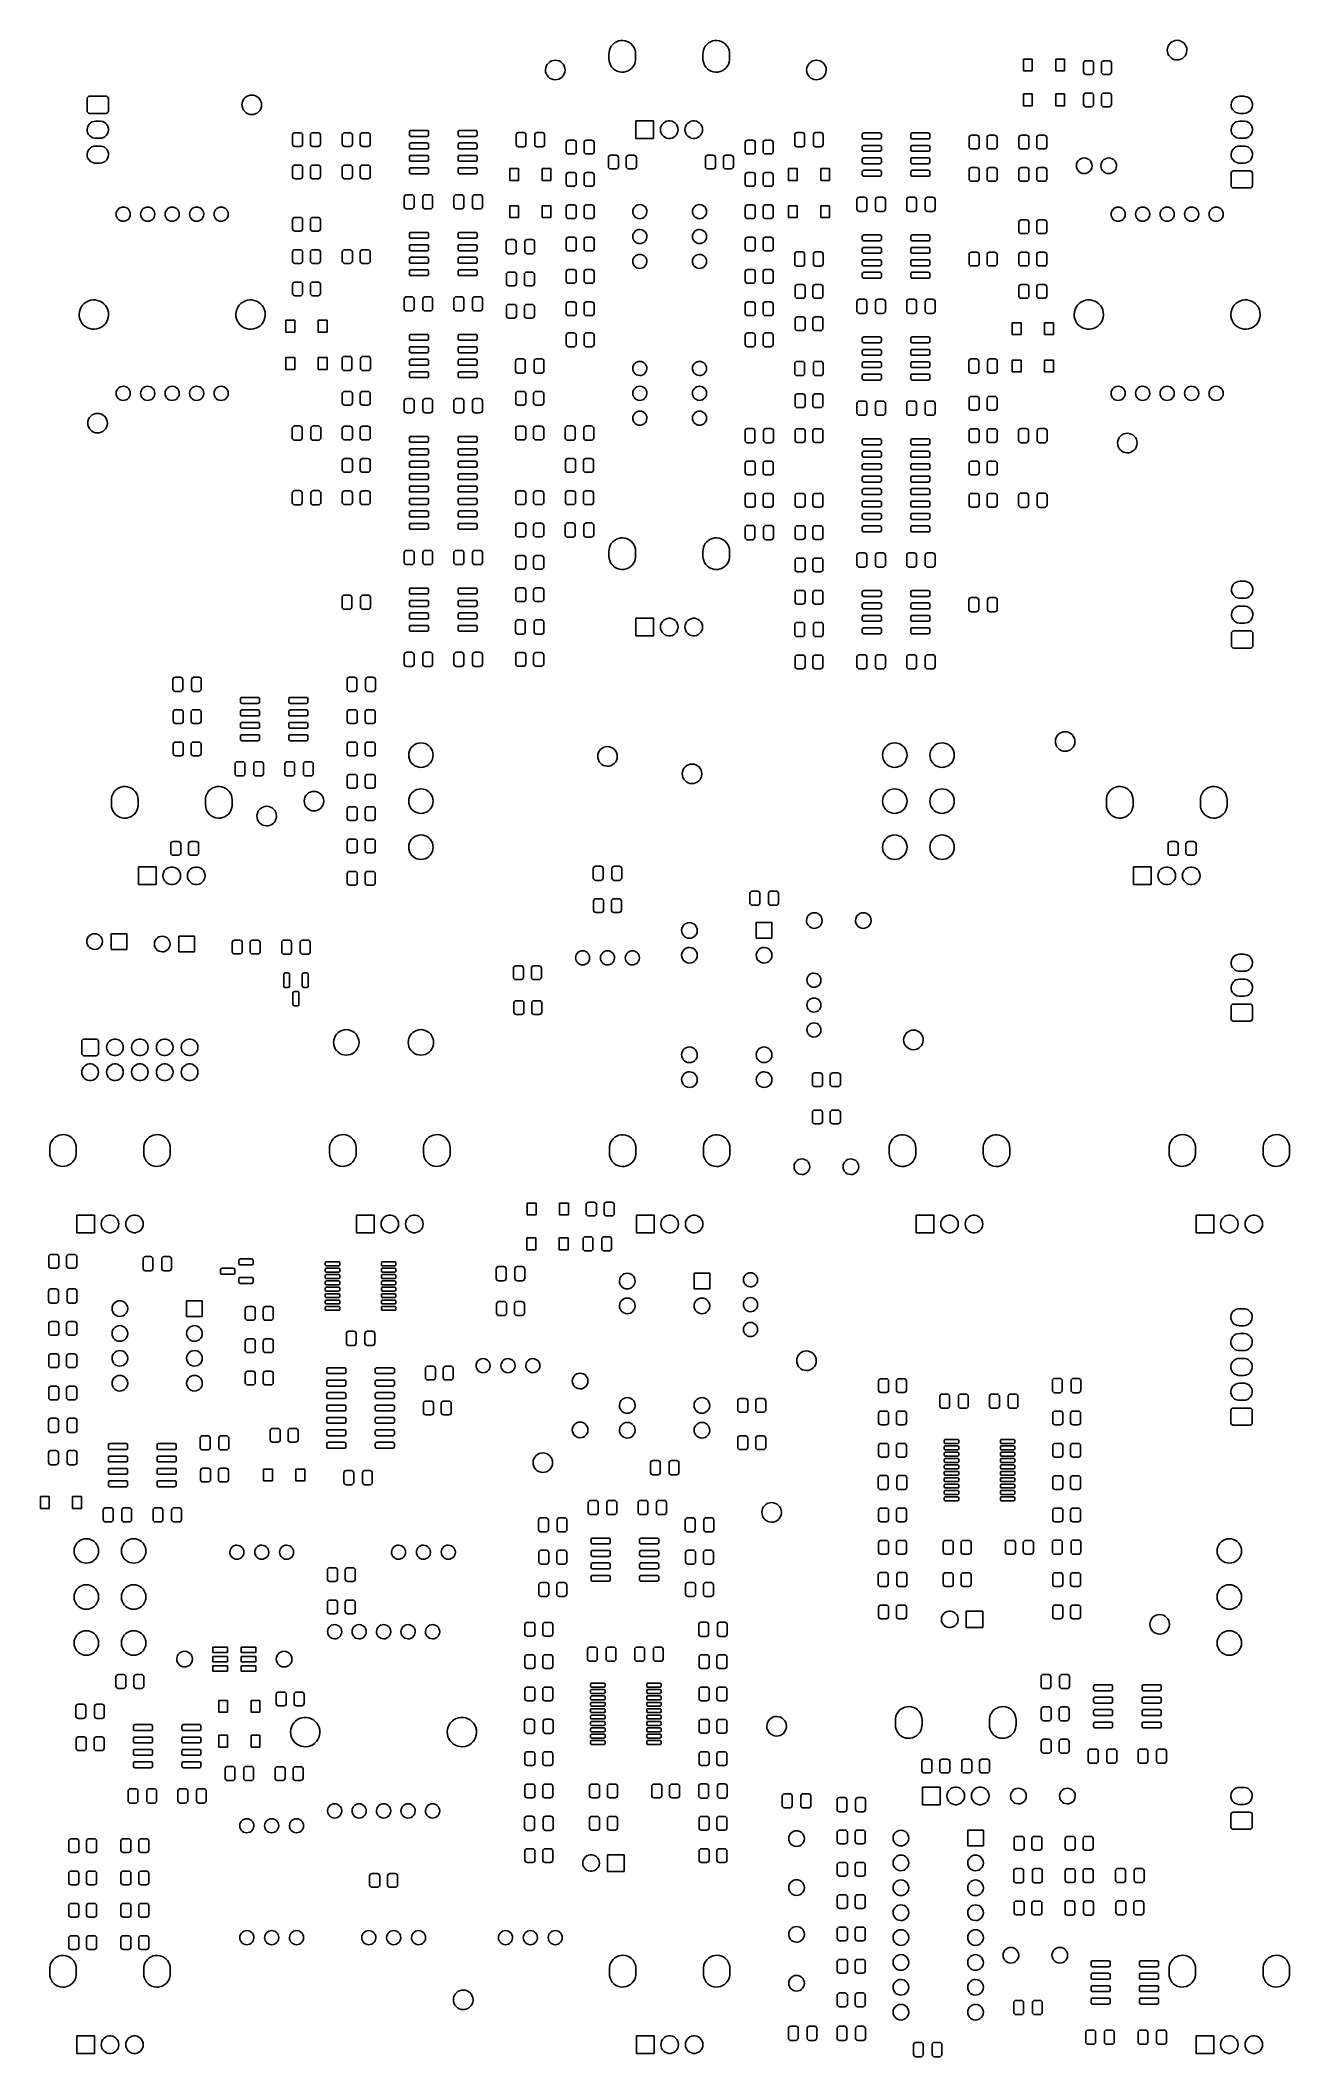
# Model space of a CAD drawing. Extents: x 42 to 170, y -237 to -32.
import ezdxf

# ---------------------------------------------------------------- set-up
doc = ezdxf.new("R2010")
doc.units = 0
doc.layers.add('BLACK', color=7, linetype='CONTINUOUS')

msp = doc.modelspace()

# ---------------------------------------------------------------- linework, layer by layer
at = {"layer": 'BLACK', "linetype": 'CONTINUOUS'}
for p, q in [((100.48, -32.88), (100.486, -32.752)), ((100.48, -33.4), (100.48, -32.88)), ((100.486, -32.752), (100.527, -32.5257)), ((100.527, -32.5257), (100.605, -32.3095)), ((100.605, -32.3095), (100.719, -32.1097)), ((100.719, -32.1097), (100.865, -31.9319)), ((100.865, -31.9319), (101.039, -31.7811)), ((101.039, -31.7811), (101.235, -31.6618)), ((101.235, -31.6618), (101.449, -31.5774)), ((101.449, -31.5774), (101.674, -31.5301)), ((101.674, -31.5301), (101.904, -31.5215)), ((101.904, -31.5215), (102.132, -31.5517)), ((102.132, -31.5517), (102.352, -31.6199)), ((102.352, -31.6199), (102.557, -31.7241)), ((102.557, -31.7241), (102.741, -31.8614)), ((102.741, -31.8614), (102.9, -32.0278)), ((102.9, -32.0278), (103.028, -32.2186)), ((103.028, -32.2186), (103.123, -32.4283)), ((103.123, -32.4283), (103.181, -32.6509)), ((103.181, -32.6509), (103.2, -32.88)), ((103.2, -32.88), (103.2, -33.4)), ((110.08, -32.88), (110.086, -32.752)), ((110.08, -33.4), (110.08, -32.88)), ((110.086, -32.752), (110.127, -32.5257)), ((110.127, -32.5257), (110.205, -32.3095)), ((110.205, -32.3095), (110.319, -32.1097)), ((110.319, -32.1097), (110.465, -31.9319)), ((110.465, -31.9319), (110.639, -31.7811)), ((110.639, -31.7811), (110.835, -31.6618)), ((110.835, -31.6618), (111.049, -31.5774)), ((111.049, -31.5774), (111.274, -31.5301)), ((111.274, -31.5301), (111.504, -31.5215)), ((111.504, -31.5215), (111.732, -31.5517)), ((111.732, -31.5517), (111.952, -31.6199)), ((111.952, -31.6199), (112.157, -31.7241)), ((112.157, -31.7241), (112.341, -31.8614)), ((112.341, -31.8614), (112.5, -32.0278)), ((112.5, -32.0278), (112.628, -32.2186)), ((112.628, -32.2186), (112.723, -32.4283)), ((112.723, -32.4283), (112.781, -32.6509)), ((112.781, -32.6509), (112.8, -32.88)), ((112.8, -32.88), (112.8, -33.4)), ((157.496, -32.498), (157.518, -32.3041)), ((157.512, -32.6925), (157.496, -32.498)), ((157.566, -32.8801), (157.512, -32.6925)), ((157.518, -32.3041), (157.577, -32.1181)), ((157.655, -33.0537), (157.566, -32.8801)), ((157.577, -32.1181), (157.671, -31.947)), ((157.671, -31.947), (157.796, -31.7975)), ((157.796, -31.7975), (157.948, -31.6752)), ((157.948, -31.6752), (158.121, -31.5848)), ((158.121, -31.5848), (158.309, -31.5297)), ((158.309, -31.5297), (158.503, -31.512)), ((158.503, -31.512), (158.697, -31.5324)), ((158.697, -31.5324), (158.884, -31.5901)), ((158.884, -31.5901), (159.055, -31.683)), ((159.055, -31.683), (159.206, -31.8074)), ((159.206, -31.8074), (159.329, -31.9586)), ((159.41, -32.9187), (159.313, -33.0884)), ((159.329, -31.9586), (159.421, -32.1309)), ((159.471, -32.7335), (159.41, -32.9187)), ((159.421, -32.1309), (159.477, -32.3178)), ((159.496, -32.5399), (159.471, -32.7335)), ((159.477, -32.3178), (159.496, -32.512)), ((159.496, -32.512), (159.496, -32.5399)), ((93.9961, -34.53), (94.0179, -34.3361)), ((94.0124, -34.7245), (93.9961, -34.53)), ((94.0662, -34.9121), (94.0124, -34.7245)), ((94.0179, -34.3361), (94.0769, -34.1501)), ((94.1554, -35.0857), (94.0662, -34.9121)), ((94.0769, -34.1501), (94.1709, -33.979)), ((94.1709, -33.979), (94.2963, -33.8295)), ((94.2963, -33.8295), (94.4484, -33.7072)), ((94.4484, -33.7072), (94.6214, -33.6168)), ((94.6214, -33.6168), (94.8086, -33.5617)), ((94.8086, -33.5617), (95.003, -33.544)), ((95.003, -33.544), (95.1971, -33.5644)), ((95.1971, -33.5644), (95.3835, -33.6221)), ((95.3835, -33.6221), (95.5552, -33.715)), ((95.5552, -33.715), (95.7056, -33.8394)), ((95.7056, -33.8394), (95.8289, -33.9906)), ((95.9095, -34.9507), (95.8131, -35.1204)), ((95.8289, -33.9906), (95.9205, -34.1629)), ((95.9711, -34.7655), (95.9095, -34.9507)), ((95.9205, -34.1629), (95.977, -34.3498)), ((95.9956, -34.5719), (95.9711, -34.7655)), ((95.977, -34.3498), (95.996, -34.544)), ((95.996, -34.544), (95.9956, -34.5719)), ((100.499, -33.6291), (100.48, -33.4)), ((100.557, -33.8517), (100.499, -33.6291)), ((100.652, -34.0614), (100.557, -33.8517)), ((100.78, -34.2522), (100.652, -34.0614)), ((100.939, -34.4186), (100.78, -34.2522)), ((101.123, -34.5559), (100.939, -34.4186)), ((101.328, -34.6601), (101.123, -34.5559)), ((101.548, -34.7283), (101.328, -34.6601)), ((101.776, -34.7585), (101.548, -34.7283)), ((102.006, -34.7499), (101.776, -34.7585)), ((102.231, -34.7026), (102.006, -34.7499)), ((102.445, -34.6182), (102.231, -34.7026)), ((102.641, -34.4989), (102.445, -34.6182)), ((102.815, -34.3481), (102.641, -34.4989)), ((102.961, -34.1703), (102.815, -34.3481)), ((103.075, -33.9705), (102.961, -34.1703)), ((103.153, -33.7543), (103.075, -33.9705)), ((103.194, -33.528), (103.153, -33.7543)), ((103.2, -33.4), (103.194, -33.528)), ((110.099, -33.6291), (110.08, -33.4)), ((110.157, -33.8517), (110.099, -33.6291)), ((110.252, -34.0614), (110.157, -33.8517)), ((110.38, -34.2522), (110.252, -34.0614)), ((110.539, -34.4186), (110.38, -34.2522)), ((110.723, -34.5559), (110.539, -34.4186)), ((110.928, -34.6601), (110.723, -34.5559)), ((111.148, -34.7283), (110.928, -34.6601)), ((111.376, -34.7585), (111.148, -34.7283)), ((111.606, -34.7499), (111.376, -34.7585)), ((111.831, -34.7026), (111.606, -34.7499)), ((112.045, -34.6182), (111.831, -34.7026)), ((112.241, -34.4989), (112.045, -34.6182)), ((112.415, -34.3481), (112.241, -34.4989)), ((112.561, -34.1703), (112.415, -34.3481)), ((112.675, -33.9705), (112.561, -34.1703)), ((112.753, -33.7543), (112.675, -33.9705)), ((112.794, -33.528), (112.753, -33.7543)), ((112.8, -33.4), (112.794, -33.528)), ((120.666, -34.53), (120.688, -34.3361)), ((120.682, -34.7245), (120.666, -34.53)), ((120.736, -34.9121), (120.682, -34.7245)), ((120.688, -34.3361), (120.747, -34.1501)), ((120.825, -35.0857), (120.736, -34.9121)), ((120.747, -34.1501), (120.841, -33.979)), ((120.841, -33.979), (120.966, -33.8295)), ((120.966, -33.8295), (121.118, -33.7072)), ((121.118, -33.7072), (121.291, -33.6168)), ((121.291, -33.6168), (121.479, -33.5617)), ((121.479, -33.5617), (121.673, -33.544)), ((121.673, -33.544), (121.867, -33.5644)), ((121.867, -33.5644), (122.054, -33.6221)), ((122.054, -33.6221), (122.225, -33.715)), ((122.225, -33.715), (122.376, -33.8394)), ((122.376, -33.8394), (122.499, -33.9906)), ((122.58, -34.9507), (122.483, -35.1204)), ((122.499, -33.9906), (122.591, -34.1629)), ((122.641, -34.7655), (122.58, -34.9507)), ((122.591, -34.1629), (122.647, -34.3498)), ((122.666, -34.5719), (122.641, -34.7655)), ((122.647, -34.3498), (122.666, -34.544)), ((122.666, -34.544), (122.666, -34.5719)), ((142.807, -34.636), (142.807, -33.436)), ((142.807, -33.436), (143.707, -33.436)), ((143.707, -34.636), (142.807, -34.636)), ((143.707, -33.436), (143.707, -34.636)), ((146.107, -34.636), (146.107, -33.436)), ((146.107, -33.436), (147.007, -33.436)), ((147.007, -34.636), (146.107, -34.636)), ((147.007, -33.436), (147.007, -34.636)), ((148.943, -33.84), (148.962, -33.7443)), ((148.943, -34.74), (148.943, -33.84)), ((148.962, -34.8357), (148.943, -34.74)), ((148.962, -33.7443), (149.016, -33.6632)), ((149.016, -34.9168), (148.962, -34.8357)), ((149.016, -33.6632), (149.097, -33.609)), ((149.097, -34.971), (149.016, -34.9168)), ((149.097, -33.609), (149.193, -33.59)), ((149.193, -34.99), (149.097, -34.971)), ((149.193, -33.59), (149.718, -33.59)), ((149.718, -34.99), (149.193, -34.99)), ((149.718, -33.59), (149.814, -33.609)), ((149.814, -34.971), (149.718, -34.99)), ((149.814, -33.609), (149.895, -33.6632)), ((149.895, -34.9168), (149.814, -34.971)), ((149.895, -33.6632), (149.949, -33.7443)), ((149.949, -34.8357), (149.895, -34.9168)), ((149.949, -33.7443), (149.968, -33.84)), ((149.968, -34.74), (149.949, -34.8357)), ((149.968, -33.84), (149.968, -34.74)), ((150.768, -33.84), (150.787, -33.7443)), ((150.768, -34.74), (150.768, -33.84)), ((150.787, -34.8357), (150.768, -34.74)), ((150.787, -33.7443), (150.841, -33.6632)), ((150.841, -34.9168), (150.787, -34.8357)), ((150.841, -33.6632), (150.922, -33.609)), ((150.922, -34.971), (150.841, -34.9168)), ((150.922, -33.609), (151.018, -33.59)), ((151.018, -34.99), (150.922, -34.971)), ((151.018, -33.59), (151.543, -33.59)), ((151.543, -34.99), (151.018, -34.99)), ((151.543, -33.59), (151.639, -33.609)), ((151.639, -34.971), (151.543, -34.99)), ((151.639, -33.609), (151.72, -33.6632)), ((151.72, -34.9168), (151.639, -34.971)), ((151.72, -33.6632), (151.774, -33.7443)), ((151.774, -34.8357), (151.72, -34.9168)), ((151.774, -33.7443), (151.793, -33.84)), ((151.793, -34.74), (151.774, -34.8357)), ((151.793, -33.84), (151.793, -34.74)), ((157.777, -33.2067), (157.655, -33.0537)), ((157.925, -33.3331), (157.777, -33.2067)), ((158.096, -33.4284), (157.925, -33.3331)), ((158.281, -33.4887), (158.096, -33.4284)), ((158.475, -33.5118), (158.281, -33.4887)), ((158.67, -33.4968), (158.475, -33.5118)), ((158.858, -33.4443), (158.67, -33.4968)), ((159.032, -33.3563), (158.858, -33.4443)), ((159.186, -33.2362), (159.032, -33.3563)), ((159.313, -33.0884), (159.186, -33.2362)), ((94.2767, -35.2387), (94.1554, -35.0857)), ((94.4253, -35.3651), (94.2767, -35.2387)), ((94.5957, -35.4604), (94.4253, -35.3651)), ((94.7813, -35.5207), (94.5957, -35.4604)), ((94.9751, -35.5438), (94.7813, -35.5207)), ((95.1696, -35.5288), (94.9751, -35.5438)), ((95.3576, -35.4763), (95.1696, -35.5288)), ((95.5318, -35.3883), (95.3576, -35.4763)), ((95.6856, -35.2682), (95.5318, -35.3883)), ((95.8131, -35.1204), (95.6856, -35.2682)), ((120.947, -35.2387), (120.825, -35.0857)), ((121.095, -35.3651), (120.947, -35.2387)), ((121.266, -35.4604), (121.095, -35.3651)), ((121.451, -35.5207), (121.266, -35.4604)), ((121.645, -35.5438), (121.451, -35.5207)), ((121.84, -35.5288), (121.645, -35.5438)), ((122.028, -35.4763), (121.84, -35.5288)), ((122.202, -35.3883), (122.028, -35.4763)), ((122.356, -35.2682), (122.202, -35.3883)), ((122.483, -35.1204), (122.356, -35.2682)), ((142.807, -38.192), (142.807, -36.992)), ((142.807, -36.992), (143.707, -36.992)), ((143.707, -36.992), (143.707, -38.192)), ((146.107, -38.192), (146.107, -36.992)), ((146.107, -36.992), (147.007, -36.992)), ((147.007, -36.992), (147.007, -38.192)), ((148.943, -37.142), (148.962, -37.0463)), ((148.962, -37.0463), (149.016, -36.9652)), ((149.016, -36.9652), (149.097, -36.911)), ((149.097, -36.911), (149.193, -36.892)), ((149.193, -36.892), (149.718, -36.892)), ((149.718, -36.892), (149.814, -36.911)), ((149.814, -36.911), (149.895, -36.9652)), ((149.895, -36.9652), (149.949, -37.0463)), ((149.949, -37.0463), (149.968, -37.142)), ((150.768, -37.142), (150.787, -37.0463)), ((150.787, -37.0463), (150.841, -36.9652)), ((150.841, -36.9652), (150.922, -36.911)), ((150.922, -36.911), (151.018, -36.892)), ((151.018, -36.892), (151.543, -36.892)), ((151.543, -36.892), (151.639, -36.911)), ((151.639, -36.911), (151.72, -36.9652)), ((151.72, -36.9652), (151.774, -37.0463)), ((151.774, -37.0463), (151.793, -37.142)), ((47.185, -37.48), (47.204, -37.3843)), ((47.185, -38.72), (47.185, -37.48)), ((47.204, -38.8157), (47.185, -38.72)), ((47.204, -37.3843), (47.2582, -37.3032)), ((47.2582, -38.8968), (47.204, -38.8157)), ((47.2582, -37.3032), (47.3393, -37.249)), ((47.3393, -38.951), (47.2582, -38.8968)), ((47.3393, -37.249), (47.435, -37.23)), ((47.435, -38.97), (47.3393, -38.951)), ((47.435, -37.23), (49.125, -37.23)), ((49.125, -38.97), (47.435, -38.97)), ((49.125, -37.23), (49.2207, -37.249)), ((49.2207, -38.951), (49.125, -38.97)), ((49.2207, -37.249), (49.3018, -37.3032)), ((49.3018, -38.8968), (49.2207, -38.951)), ((49.3018, -37.3032), (49.356, -37.3843)), ((49.356, -38.8157), (49.3018, -38.8968)), ((49.356, -37.3843), (49.375, -37.48)), ((49.375, -38.72), (49.356, -38.8157)), ((49.375, -37.48), (49.375, -38.72)), ((63.0081, -38.086), (63.0299, -37.8921)), ((63.0244, -38.2805), (63.0081, -38.086)), ((63.0782, -38.4681), (63.0244, -38.2805)), ((63.0299, -37.8921), (63.0889, -37.7061)), ((63.1674, -38.6417), (63.0782, -38.4681)), ((63.0889, -37.7061), (63.1829, -37.535)), ((63.2887, -38.7947), (63.1674, -38.6417)), ((63.1829, -37.535), (63.3083, -37.3855)), ((63.4373, -38.9211), (63.2887, -38.7947)), ((63.3083, -37.3855), (63.4604, -37.2632)), ((63.6077, -39.0164), (63.4373, -38.9211)), ((63.4604, -37.2632), (63.6334, -37.1728)), ((63.7933, -39.0767), (63.6077, -39.0164)), ((63.6334, -37.1728), (63.8206, -37.1177)), ((63.9871, -39.0998), (63.7933, -39.0767)), ((63.8206, -37.1177), (64.015, -37.1)), ((64.1816, -39.0848), (63.9871, -39.0998)), ((64.015, -37.1), (64.2091, -37.1204)), ((64.3696, -39.0323), (64.1816, -39.0848)), ((64.2091, -37.1204), (64.3955, -37.1781)), ((64.5438, -38.9443), (64.3696, -39.0323)), ((64.3955, -37.1781), (64.5672, -37.271)), ((64.6976, -38.8242), (64.5438, -38.9443)), ((64.5672, -37.271), (64.7176, -37.3954)), ((64.8251, -38.6764), (64.6976, -38.8242)), ((64.7176, -37.3954), (64.8409, -37.5466)), ((64.9215, -38.5067), (64.8251, -38.6764)), ((64.8409, -37.5466), (64.9325, -37.7189)), ((64.9831, -38.3215), (64.9215, -38.5067)), ((64.9325, -37.7189), (64.989, -37.9058)), ((65.0076, -38.1279), (64.9831, -38.3215)), ((64.989, -37.9058), (65.008, -38.1)), ((65.008, -38.1), (65.0076, -38.1279)), ((143.707, -38.192), (142.807, -38.192)), ((147.007, -38.192), (146.107, -38.192)), ((148.943, -38.042), (148.943, -37.142)), ((148.962, -38.1377), (148.943, -38.042)), ((149.016, -38.2188), (148.962, -38.1377)), ((149.097, -38.273), (149.016, -38.2188)), ((149.193, -38.292), (149.097, -38.273)), ((149.718, -38.292), (149.193, -38.292)), ((149.814, -38.273), (149.718, -38.292)), ((149.895, -38.2188), (149.814, -38.273)), ((149.949, -38.1377), (149.895, -38.2188)), ((149.968, -38.042), (149.949, -38.1377)), ((149.968, -37.142), (149.968, -38.042)), ((150.768, -38.042), (150.768, -37.142)), ((150.787, -38.1377), (150.768, -38.042)), ((150.841, -38.2188), (150.787, -38.1377)), ((150.922, -38.273), (150.841, -38.2188)), ((151.018, -38.292), (150.922, -38.273)), ((151.543, -38.292), (151.018, -38.292)), ((151.639, -38.273), (151.543, -38.292)), ((151.72, -38.2188), (151.639, -38.273)), ((151.774, -38.1377), (151.72, -38.2188)), ((151.793, -38.042), (151.774, -38.1377)), ((151.793, -37.142), (151.793, -38.042)), ((164.006, -38.0514), (164.037, -37.866)), ((164.016, -38.2391), (164.006, -38.0514)), ((164.066, -38.4203), (164.016, -38.2391)), ((164.037, -37.866), (164.107, -37.6916)), ((164.154, -38.5865), (164.066, -38.4203)), ((164.107, -37.6916), (164.212, -37.5361)), ((164.275, -38.73), (164.154, -38.5865)), ((164.212, -37.5361), (164.349, -37.407)), ((164.424, -38.8442), (164.275, -38.73)), ((164.349, -37.407), (164.51, -37.3102)), ((164.595, -38.9236), (164.424, -38.8442)), ((164.51, -37.3102), (164.688, -37.2503)), ((164.778, -38.9646), (164.595, -38.9236)), ((164.688, -37.2503), (164.875, -37.23)), ((164.875, -38.97), (164.778, -38.9646)), ((164.875, -37.23), (165.325, -37.23)), ((165.325, -38.97), (164.875, -38.97)), ((165.325, -37.23), (165.422, -37.2354)), ((165.512, -38.9497), (165.325, -38.97)), ((165.422, -37.2354), (165.605, -37.2764)), ((165.69, -38.8898), (165.512, -38.9497)), ((165.605, -37.2764), (165.776, -37.3558)), ((165.851, -38.793), (165.69, -38.8898)), ((165.776, -37.3558), (165.925, -37.47)), ((165.988, -38.6639), (165.851, -38.793)), ((165.925, -37.47), (166.046, -37.6135)), ((166.093, -38.5084), (165.988, -38.6639)), ((166.046, -37.6135), (166.134, -37.7797)), ((166.163, -38.334), (166.093, -38.5084)), ((166.134, -37.7797), (166.184, -37.9609)), ((166.194, -38.1486), (166.163, -38.334)), ((166.184, -37.9609), (166.194, -38.1486)), ((47.1864, -40.5914), (47.217, -40.406)), ((47.1962, -40.7791), (47.1864, -40.5914)), ((47.2461, -40.9603), (47.1962, -40.7791)), ((47.217, -40.406), (47.2868, -40.2316)), ((47.3337, -41.1265), (47.2461, -40.9603)), ((47.2868, -40.2316), (47.3925, -40.0761)), ((47.455, -41.27), (47.3337, -41.1265)), ((47.3925, -40.0761), (47.529, -39.947)), ((47.529, -39.947), (47.6901, -39.8502)), ((47.6901, -39.8502), (47.8682, -39.7903)), ((47.8682, -39.7903), (48.055, -39.77)), ((48.055, -39.77), (48.505, -39.77)), ((48.505, -39.77), (48.602, -39.7754)), ((48.602, -39.7754), (48.7854, -39.8164)), ((48.7854, -39.8164), (48.9557, -39.8958)), ((48.9557, -39.8958), (49.105, -40.01)), ((49.105, -40.01), (49.2263, -40.1535)), ((49.2732, -41.0484), (49.1675, -41.2039)), ((49.2263, -40.1535), (49.3139, -40.3197)), ((49.343, -40.874), (49.2732, -41.0484)), ((49.3139, -40.3197), (49.3638, -40.5009)), ((49.3736, -40.6886), (49.343, -40.874)), ((49.3638, -40.5009), (49.3736, -40.6886)), ((68.171, -41.206), (68.19, -41.1103)), ((68.19, -41.1103), (68.2442, -41.0292)), ((68.2442, -41.0292), (68.3253, -40.975)), ((68.3253, -40.975), (68.421, -40.956)), ((68.421, -40.956), (68.946, -40.956)), ((68.946, -40.956), (69.0417, -40.975)), ((69.0417, -40.975), (69.1228, -41.0292)), ((69.1228, -41.0292), (69.177, -41.1103)), ((69.177, -41.1103), (69.196, -41.206)), ((69.996, -41.206), (70.015, -41.1103)), ((70.015, -41.1103), (70.0692, -41.0292)), ((70.0692, -41.0292), (70.1503, -40.975)), ((70.1503, -40.975), (70.246, -40.956)), ((70.246, -40.956), (70.771, -40.956)), ((70.771, -40.956), (70.8667, -40.975)), ((70.8667, -40.975), (70.9478, -41.0292)), ((70.9478, -41.0292), (71.002, -41.1103)), ((71.002, -41.1103), (71.021, -41.206)), ((73.251, -41.206), (73.27, -41.1103)), ((73.27, -41.1103), (73.3242, -41.0292)), ((73.3242, -41.0292), (73.4053, -40.975)), ((73.4053, -40.975), (73.501, -40.956)), ((73.501, -40.956), (74.026, -40.956)), ((74.026, -40.956), (74.1217, -40.975)), ((74.1217, -40.975), (74.2028, -41.0292)), ((74.2028, -41.0292), (74.257, -41.1103)), ((74.257, -41.1103), (74.276, -41.206)), ((75.076, -41.206), (75.095, -41.1103)), ((75.095, -41.1103), (75.1492, -41.0292)), ((75.1492, -41.0292), (75.2303, -40.975)), ((75.2303, -40.975), (75.326, -40.956)), ((75.326, -40.956), (75.851, -40.956)), ((75.851, -40.956), (75.9467, -40.975)), ((75.9467, -40.975), (76.0278, -41.0292)), ((76.0278, -41.0292), (76.082, -41.1103)), ((76.082, -41.1103), (76.101, -41.206)), ((80.116, -40.871), (80.1274, -40.8136)), ((80.116, -41.171), (80.116, -40.871)), ((80.1274, -41.2284), (80.116, -41.171)), ((80.1274, -40.8136), (80.1599, -40.7649)), ((80.1599, -40.7649), (80.2086, -40.7324)), ((80.2086, -40.7324), (80.266, -40.721)), ((80.266, -40.721), (81.916, -40.721)), ((81.916, -40.721), (81.9734, -40.7324)), ((81.9734, -40.7324), (82.0221, -40.7649)), ((82.0221, -40.7649), (82.0546, -40.8136)), ((82.0546, -40.8136), (82.066, -40.871)), ((82.066, -41.171), (82.0546, -41.2284)), ((82.066, -40.871), (82.066, -41.171)), ((85.066, -40.871), (85.0774, -40.8136)), ((85.066, -41.171), (85.066, -40.871)), ((85.0774, -41.2284), (85.066, -41.171)), ((85.0774, -40.8136), (85.1099, -40.7649)), ((85.1099, -40.7649), (85.1586, -40.7324)), ((85.1586, -40.7324), (85.216, -40.721)), ((85.216, -40.721), (86.866, -40.721)), ((86.866, -40.721), (86.9234, -40.7324)), ((86.9234, -40.7324), (86.9721, -40.7649)), ((86.9721, -40.7649), (87.0046, -40.8136)), ((87.0046, -40.8136), (87.016, -40.871)), ((87.016, -41.171), (87.0046, -41.2284)), ((87.016, -40.871), (87.016, -41.171)), ((91.006, -41.181), (91.025, -41.0853)), ((91.006, -42.131), (91.006, -41.181)), ((91.025, -41.0853), (91.0792, -41.0042)), ((91.0792, -41.0042), (91.1603, -40.95)), ((91.1603, -40.95), (91.256, -40.931)), ((91.256, -40.931), (91.756, -40.931)), ((91.756, -40.931), (91.8517, -40.95)), ((91.8517, -40.95), (91.9328, -41.0042)), ((91.9328, -41.0042), (91.987, -41.0853)), ((91.987, -41.0853), (92.006, -41.181)), ((92.006, -41.181), (92.006, -42.131)), ((92.906, -41.181), (92.925, -41.0853)), ((92.906, -42.131), (92.906, -41.181)), ((92.925, -41.0853), (92.9792, -41.0042)), ((92.9792, -41.0042), (93.0603, -40.95)), ((93.0603, -40.95), (93.156, -40.931)), ((93.156, -40.931), (93.656, -40.931)), ((93.656, -40.931), (93.7517, -40.95)), ((93.7517, -40.95), (93.8328, -41.0042)), ((93.8328, -41.0042), (93.887, -41.0853)), ((93.887, -41.0853), (93.906, -41.181)), ((93.906, -41.181), (93.906, -42.131)), ((103.24, -41.54), (103.24, -39.74)), ((103.24, -39.74), (105.04, -39.74)), ((105.04, -39.74), (105.04, -41.54)), ((105.74, -40.64), (105.76, -40.4529)), ((105.76, -40.8271), (105.74, -40.64)), ((105.76, -40.4529), (105.818, -40.2739)), ((105.818, -41.0061), (105.76, -40.8271)), ((105.818, -40.2739), (105.912, -40.111)), ((105.912, -41.169), (105.818, -41.0061)), ((105.912, -40.111), (106.038, -39.9712)), ((106.038, -41.3088), (105.912, -41.169)), ((106.038, -39.9712), (106.19, -39.8606)), ((106.19, -39.8606), (106.362, -39.784)), ((106.362, -39.784), (106.546, -39.7449)), ((106.546, -39.7449), (106.734, -39.7449)), ((106.734, -39.7449), (106.918, -39.784)), ((106.918, -39.784), (107.09, -39.8606)), ((107.09, -39.8606), (107.242, -39.9712)), ((107.242, -39.9712), (107.368, -40.111)), ((107.368, -41.169), (107.242, -41.3088)), ((107.368, -40.111), (107.462, -40.2739)), ((107.462, -41.0061), (107.368, -41.169)), ((107.462, -40.2739), (107.52, -40.4529)), ((107.52, -40.8271), (107.462, -41.0061)), ((107.52, -40.4529), (107.54, -40.64)), ((107.54, -40.64), (107.52, -40.8271)), ((108.24, -40.64), (108.26, -40.4529)), ((108.26, -40.8271), (108.24, -40.64)), ((108.26, -40.4529), (108.318, -40.2739)), ((108.318, -41.0061), (108.26, -40.8271)), ((108.318, -40.2739), (108.412, -40.111)), ((108.412, -41.169), (108.318, -41.0061)), ((108.412, -40.111), (108.538, -39.9712)), ((108.538, -41.3088), (108.412, -41.169)), ((108.538, -39.9712), (108.69, -39.8606)), ((108.69, -39.8606), (108.862, -39.784)), ((108.862, -39.784), (109.046, -39.7449)), ((109.046, -39.7449), (109.234, -39.7449)), ((109.234, -39.7449), (109.418, -39.784)), ((109.418, -39.784), (109.59, -39.8606)), ((109.59, -39.8606), (109.742, -39.9712)), ((109.742, -39.9712), (109.868, -40.111)), ((109.868, -41.169), (109.742, -41.3088)), ((109.868, -40.111), (109.962, -40.2739)), ((109.962, -41.0061), (109.868, -41.169)), ((109.962, -40.2739), (110.02, -40.4529)), ((110.02, -40.8271), (109.962, -41.0061)), ((110.02, -40.4529), (110.04, -40.64)), ((110.04, -40.64), (110.02, -40.8271)), ((119.454, -41.181), (119.473, -41.0853)), ((119.454, -42.131), (119.454, -41.181)), ((119.473, -41.0853), (119.527, -41.0042)), ((119.527, -41.0042), (119.608, -40.95)), ((119.608, -40.95), (119.704, -40.931)), ((119.704, -40.931), (120.204, -40.931)), ((120.204, -40.931), (120.3, -40.95)), ((120.3, -40.95), (120.381, -41.0042)), ((120.381, -41.0042), (120.435, -41.0853)), ((120.435, -41.0853), (120.454, -41.181)), ((120.454, -41.181), (120.454, -42.131)), ((121.354, -41.181), (121.373, -41.0853)), ((121.354, -42.131), (121.354, -41.181)), ((121.373, -41.0853), (121.427, -41.0042)), ((121.427, -41.0042), (121.508, -40.95)), ((121.508, -40.95), (121.604, -40.931)), ((121.604, -40.931), (122.104, -40.931)), ((122.104, -40.931), (122.2, -40.95)), ((122.2, -40.95), (122.281, -41.0042)), ((122.281, -41.0042), (122.335, -41.0853)), ((122.335, -41.0853), (122.354, -41.181)), ((122.354, -41.181), (122.354, -42.131)), ((126.344, -41.125), (126.355, -41.0676)), ((126.344, -41.425), (126.344, -41.125)), ((126.355, -41.0676), (126.388, -41.0189)), ((126.388, -41.0189), (126.437, -40.9864)), ((126.437, -40.9864), (126.494, -40.975)), ((126.494, -40.975), (128.144, -40.975)), ((128.144, -40.975), (128.201, -40.9864)), ((128.201, -40.9864), (128.25, -41.0189)), ((128.25, -41.0189), (128.283, -41.0676)), ((128.283, -41.0676), (128.294, -41.125)), ((128.294, -41.125), (128.294, -41.425)), ((131.294, -41.125), (131.305, -41.0676)), ((131.294, -41.425), (131.294, -41.125)), ((131.305, -41.0676), (131.338, -41.0189)), ((131.338, -41.0189), (131.387, -40.9864)), ((131.387, -40.9864), (131.444, -40.975)), ((131.444, -40.975), (133.094, -40.975)), ((133.094, -40.975), (133.151, -40.9864)), ((133.151, -40.9864), (133.2, -41.0189)), ((133.2, -41.0189), (133.233, -41.0676)), ((133.233, -41.0676), (133.244, -41.125)), ((133.244, -41.125), (133.244, -41.425)), ((164.006, -40.5914), (164.037, -40.406)), ((164.016, -40.7791), (164.006, -40.5914)), ((164.066, -40.9603), (164.016, -40.7791)), ((164.037, -40.406), (164.107, -40.2316)), ((164.154, -41.1265), (164.066, -40.9603)), ((164.107, -40.2316), (164.212, -40.0761)), ((164.275, -41.27), (164.154, -41.1265)), ((164.212, -40.0761), (164.349, -39.947)), ((164.349, -39.947), (164.51, -39.8502)), ((164.51, -39.8502), (164.688, -39.7903)), ((164.688, -39.7903), (164.875, -39.77)), ((164.875, -39.77), (165.325, -39.77)), ((165.325, -39.77), (165.422, -39.7754)), ((165.422, -39.7754), (165.605, -39.8164)), ((165.605, -39.8164), (165.776, -39.8958)), ((165.776, -39.8958), (165.925, -40.01)), ((165.925, -40.01), (166.046, -40.1535)), ((166.093, -41.0484), (165.988, -41.2039)), ((166.046, -40.1535), (166.134, -40.3197)), ((166.163, -40.874), (166.093, -41.0484)), ((166.134, -40.3197), (166.184, -40.5009)), ((166.194, -40.6886), (166.163, -40.874)), ((166.184, -40.5009), (166.194, -40.6886)), ((47.1864, -43.1314), (47.217, -42.946)), ((47.1962, -43.3191), (47.1864, -43.1314)), ((47.217, -42.946), (47.2868, -42.7716)), ((47.2868, -42.7716), (47.3925, -42.6161)), ((47.3925, -42.6161), (47.529, -42.487)), ((47.6043, -41.3842), (47.455, -41.27)), ((47.529, -42.487), (47.6901, -42.3902)), ((47.7746, -41.4636), (47.6043, -41.3842)), ((47.6901, -42.3902), (47.8682, -42.3303)), ((47.958, -41.5046), (47.7746, -41.4636)), ((47.8682, -42.3303), (48.055, -42.31)), ((48.055, -41.51), (47.958, -41.5046)), ((48.505, -41.51), (48.055, -41.51)), ((48.055, -42.31), (48.505, -42.31)), ((48.6918, -41.4897), (48.505, -41.51)), ((48.505, -42.31), (48.602, -42.3154)), ((48.602, -42.3154), (48.7854, -42.3564)), ((48.8699, -41.4298), (48.6918, -41.4897)), ((48.7854, -42.3564), (48.9557, -42.4358)), ((49.031, -41.333), (48.8699, -41.4298)), ((48.9557, -42.4358), (49.105, -42.55)), ((49.1675, -41.2039), (49.031, -41.333)), ((49.105, -42.55), (49.2263, -42.6935)), ((49.2263, -42.6935), (49.3139, -42.8597)), ((49.3139, -42.8597), (49.3638, -43.0409)), ((49.3736, -43.2286), (49.343, -43.414)), ((49.3638, -43.0409), (49.3736, -43.2286)), ((68.171, -42.106), (68.171, -41.206)), ((68.19, -42.2017), (68.171, -42.106)), ((68.2442, -42.2828), (68.19, -42.2017)), ((68.3253, -42.337), (68.2442, -42.2828)), ((68.421, -42.356), (68.3253, -42.337)), ((68.946, -42.356), (68.421, -42.356)), ((69.0417, -42.337), (68.946, -42.356)), ((69.1228, -42.2828), (69.0417, -42.337)), ((69.177, -42.2017), (69.1228, -42.2828)), ((69.196, -42.106), (69.177, -42.2017)), ((69.196, -41.206), (69.196, -42.106)), ((69.996, -42.106), (69.996, -41.206)), ((70.015, -42.2017), (69.996, -42.106)), ((70.0692, -42.2828), (70.015, -42.2017)), ((70.1503, -42.337), (70.0692, -42.2828)), ((70.246, -42.356), (70.1503, -42.337)), ((70.771, -42.356), (70.246, -42.356)), ((70.8667, -42.337), (70.771, -42.356)), ((70.9478, -42.2828), (70.8667, -42.337)), ((71.002, -42.2017), (70.9478, -42.2828)), ((71.021, -42.106), (71.002, -42.2017)), ((71.021, -41.206), (71.021, -42.106)), ((73.251, -42.106), (73.251, -41.206)), ((73.27, -42.2017), (73.251, -42.106)), ((73.3242, -42.2828), (73.27, -42.2017)), ((73.4053, -42.337), (73.3242, -42.2828)), ((73.501, -42.356), (73.4053, -42.337)), ((74.026, -42.356), (73.501, -42.356)), ((74.1217, -42.337), (74.026, -42.356)), ((74.2028, -42.2828), (74.1217, -42.337)), ((74.257, -42.2017), (74.2028, -42.2828)), ((74.276, -42.106), (74.257, -42.2017)), ((74.276, -41.206), (74.276, -42.106)), ((75.076, -42.106), (75.076, -41.206)), ((75.095, -42.2017), (75.076, -42.106)), ((75.1492, -42.2828), (75.095, -42.2017)), ((75.2303, -42.337), (75.1492, -42.2828)), ((75.326, -42.356), (75.2303, -42.337)), ((75.851, -42.356), (75.326, -42.356)), ((75.9467, -42.337), (75.851, -42.356)), ((76.0278, -42.2828), (75.9467, -42.337)), ((76.082, -42.2017), (76.0278, -42.2828)), ((76.101, -42.106), (76.082, -42.2017)), ((76.101, -41.206), (76.101, -42.106)), ((80.116, -42.141), (80.1274, -42.0836)), ((80.116, -42.441), (80.116, -42.141)), ((80.1274, -42.4984), (80.116, -42.441)), ((80.1599, -41.2771), (80.1274, -41.2284)), ((80.1274, -42.0836), (80.1599, -42.0349)), ((80.1599, -42.5471), (80.1274, -42.4984)), ((80.2086, -41.3096), (80.1599, -41.2771)), ((80.1599, -42.0349), (80.2086, -42.0024)), ((80.2086, -42.5796), (80.1599, -42.5471)), ((80.266, -41.321), (80.2086, -41.3096)), ((80.2086, -42.0024), (80.266, -41.991)), ((80.266, -42.591), (80.2086, -42.5796)), ((81.916, -41.321), (80.266, -41.321)), ((80.266, -41.991), (81.916, -41.991)), ((81.916, -42.591), (80.266, -42.591)), ((81.9734, -41.3096), (81.916, -41.321)), ((81.916, -41.991), (81.9734, -42.0024)), ((81.9734, -42.5796), (81.916, -42.591)), ((82.0221, -41.2771), (81.9734, -41.3096)), ((81.9734, -42.0024), (82.0221, -42.0349)), ((82.0221, -42.5471), (81.9734, -42.5796)), ((82.0546, -41.2284), (82.0221, -41.2771)), ((82.0221, -42.0349), (82.0546, -42.0836)), ((82.0546, -42.4984), (82.0221, -42.5471)), ((82.0546, -42.0836), (82.066, -42.141)), ((82.066, -42.441), (82.0546, -42.4984)), ((82.066, -42.141), (82.066, -42.441)), ((85.066, -42.141), (85.0774, -42.0836)), ((85.066, -42.441), (85.066, -42.141)), ((85.0774, -42.4984), (85.066, -42.441)), ((85.1099, -41.2771), (85.0774, -41.2284)), ((85.0774, -42.0836), (85.1099, -42.0349)), ((85.1099, -42.5471), (85.0774, -42.4984)), ((85.1586, -41.3096), (85.1099, -41.2771)), ((85.1099, -42.0349), (85.1586, -42.0024)), ((85.1586, -42.5796), (85.1099, -42.5471)), ((85.216, -41.321), (85.1586, -41.3096)), ((85.1586, -42.0024), (85.216, -41.991)), ((85.216, -42.591), (85.1586, -42.5796)), ((86.866, -41.321), (85.216, -41.321)), ((85.216, -41.991), (86.866, -41.991)), ((86.866, -42.591), (85.216, -42.591)), ((86.9234, -41.3096), (86.866, -41.321)), ((86.866, -41.991), (86.9234, -42.0024)), ((86.9234, -42.5796), (86.866, -42.591)), ((86.9721, -41.2771), (86.9234, -41.3096)), ((86.9234, -42.0024), (86.9721, -42.0349)), ((86.9721, -42.5471), (86.9234, -42.5796)), ((87.0046, -41.2284), (86.9721, -41.2771)), ((86.9721, -42.0349), (87.0046, -42.0836)), ((87.0046, -42.4984), (86.9721, -42.5471)), ((87.0046, -42.0836), (87.016, -42.141)), ((87.016, -42.441), (87.0046, -42.4984)), ((87.016, -42.141), (87.016, -42.441)), ((91.025, -42.2267), (91.006, -42.131)), ((91.0792, -42.3078), (91.025, -42.2267)), ((91.1603, -42.362), (91.0792, -42.3078)), ((91.256, -42.381), (91.1603, -42.362)), ((91.756, -42.381), (91.256, -42.381)), ((91.8517, -42.362), (91.756, -42.381)), ((91.9328, -42.3078), (91.8517, -42.362)), ((91.987, -42.2267), (91.9328, -42.3078)), ((92.006, -42.131), (91.987, -42.2267)), ((92.925, -42.2267), (92.906, -42.131)), ((92.9792, -42.3078), (92.925, -42.2267)), ((93.0603, -42.362), (92.9792, -42.3078)), ((93.156, -42.381), (93.0603, -42.362)), ((93.656, -42.381), (93.156, -42.381)), ((93.7517, -42.362), (93.656, -42.381)), ((93.8328, -42.3078), (93.7517, -42.362)), ((93.887, -42.2267), (93.8328, -42.3078)), ((93.906, -42.131), (93.887, -42.2267)), ((96.111, -41.968), (96.13, -41.8723)), ((96.111, -42.868), (96.111, -41.968)), ((96.13, -42.9637), (96.111, -42.868)), ((96.13, -41.8723), (96.1842, -41.7912)), ((96.1842, -43.0448), (96.13, -42.9637)), ((96.1842, -41.7912), (96.2653, -41.737)), ((96.2653, -43.099), (96.1842, -43.0448)), ((96.2653, -41.737), (96.361, -41.718)), ((96.361, -43.118), (96.2653, -43.099)), ((96.361, -41.718), (96.886, -41.718)), ((96.886, -43.118), (96.361, -43.118)), ((96.886, -41.718), (96.9817, -41.737)), ((96.9817, -43.099), (96.886, -43.118)), ((96.9817, -41.737), (97.0628, -41.7912)), ((97.0628, -43.0448), (96.9817, -43.099)), ((97.0628, -41.7912), (97.117, -41.8723)), ((97.117, -42.9637), (97.0628, -43.0448)), ((97.117, -41.8723), (97.136, -41.968)), ((97.136, -42.868), (97.117, -42.9637)), ((97.136, -41.968), (97.136, -42.868)), ((97.936, -41.968), (97.955, -41.8723)), ((97.936, -42.868), (97.936, -41.968)), ((97.955, -42.9637), (97.936, -42.868)), ((97.955, -41.8723), (98.0092, -41.7912)), ((98.0092, -43.0448), (97.955, -42.9637)), ((98.0092, -41.7912), (98.0903, -41.737)), ((98.0903, -43.099), (98.0092, -43.0448)), ((98.0903, -41.737), (98.186, -41.718)), ((98.186, -43.118), (98.0903, -43.099)), ((98.186, -41.718), (98.711, -41.718)), ((98.711, -43.118), (98.186, -43.118)), ((98.711, -41.718), (98.8067, -41.737)), ((98.8067, -43.099), (98.711, -43.118)), ((98.8067, -41.737), (98.8878, -41.7912)), ((98.8878, -43.0448), (98.8067, -43.099)), ((98.8878, -41.7912), (98.942, -41.8723)), ((98.942, -42.9637), (98.8878, -43.0448)), ((98.942, -41.8723), (98.961, -41.968)), ((98.961, -42.868), (98.942, -42.9637)), ((98.961, -41.968), (98.961, -42.868)), ((100.583, -43.261), (100.679, -43.242)), ((100.679, -43.242), (101.204, -43.242)), ((101.204, -43.242), (101.3, -43.261)), ((102.408, -43.261), (102.504, -43.242)), ((102.504, -43.242), (103.029, -43.242)), ((103.029, -43.242), (103.125, -43.261)), ((105.04, -41.54), (103.24, -41.54)), ((106.19, -41.4194), (106.038, -41.3088)), ((106.362, -41.496), (106.19, -41.4194)), ((106.546, -41.5351), (106.362, -41.496)), ((106.734, -41.5351), (106.546, -41.5351)), ((106.918, -41.496), (106.734, -41.5351)), ((107.09, -41.4194), (106.918, -41.496)), ((107.242, -41.3088), (107.09, -41.4194)), ((108.69, -41.4194), (108.538, -41.3088)), ((108.862, -41.496), (108.69, -41.4194)), ((109.046, -41.5351), (108.862, -41.496)), ((109.234, -41.5351), (109.046, -41.5351)), ((109.418, -41.496), (109.234, -41.5351)), ((109.59, -41.4194), (109.418, -41.496)), ((109.742, -41.3088), (109.59, -41.4194)), ((110.489, -43.261), (110.585, -43.242)), ((110.585, -43.242), (111.11, -43.242)), ((111.11, -43.242), (111.206, -43.261)), ((112.314, -43.261), (112.41, -43.242)), ((112.41, -43.242), (112.935, -43.242)), ((112.935, -43.242), (113.031, -43.261)), ((114.399, -41.968), (114.418, -41.8723)), ((114.399, -42.868), (114.399, -41.968)), ((114.418, -42.9637), (114.399, -42.868)), ((114.418, -41.8723), (114.472, -41.7912)), ((114.472, -43.0448), (114.418, -42.9637)), ((114.472, -41.7912), (114.553, -41.737)), ((114.553, -43.099), (114.472, -43.0448)), ((114.553, -41.737), (114.649, -41.718)), ((114.649, -43.118), (114.553, -43.099)), ((114.649, -41.718), (115.174, -41.718)), ((115.174, -43.118), (114.649, -43.118)), ((115.174, -41.718), (115.27, -41.737)), ((115.27, -43.099), (115.174, -43.118)), ((115.27, -41.737), (115.351, -41.7912)), ((115.351, -43.0448), (115.27, -43.099)), ((115.351, -41.7912), (115.405, -41.8723)), ((115.405, -42.9637), (115.351, -43.0448)), ((115.405, -41.8723), (115.424, -41.968)), ((115.424, -42.868), (115.405, -42.9637)), ((115.424, -41.968), (115.424, -42.868)), ((116.224, -41.968), (116.243, -41.8723)), ((116.224, -42.868), (116.224, -41.968)), ((116.243, -42.9637), (116.224, -42.868)), ((116.243, -41.8723), (116.297, -41.7912)), ((116.297, -43.0448), (116.243, -42.9637)), ((116.297, -41.7912), (116.378, -41.737)), ((116.378, -43.099), (116.297, -43.0448)), ((116.378, -41.737), (116.474, -41.718)), ((116.474, -43.118), (116.378, -43.099)), ((116.474, -41.718), (116.999, -41.718)), ((116.999, -43.118), (116.474, -43.118)), ((116.999, -41.718), (117.095, -41.737)), ((117.095, -43.099), (116.999, -43.118)), ((117.095, -41.737), (117.176, -41.7912)), ((117.176, -43.0448), (117.095, -43.099)), ((117.176, -41.7912), (117.23, -41.8723)), ((117.23, -42.9637), (117.176, -43.0448)), ((117.23, -41.8723), (117.249, -41.968)), ((117.249, -42.868), (117.23, -42.9637)), ((117.249, -41.968), (117.249, -42.868)), ((119.473, -42.2267), (119.454, -42.131)), ((119.527, -42.3078), (119.473, -42.2267)), ((119.608, -42.362), (119.527, -42.3078)), ((119.704, -42.381), (119.608, -42.362)), ((120.204, -42.381), (119.704, -42.381)), ((120.3, -42.362), (120.204, -42.381)), ((120.381, -42.3078), (120.3, -42.362)), ((120.435, -42.2267), (120.381, -42.3078)), ((120.454, -42.131), (120.435, -42.2267)), ((121.373, -42.2267), (121.354, -42.131)), ((121.427, -42.3078), (121.373, -42.2267)), ((121.508, -42.362), (121.427, -42.3078)), ((121.604, -42.381), (121.508, -42.362)), ((122.104, -42.381), (121.604, -42.381)), ((122.2, -42.362), (122.104, -42.381)), ((122.281, -42.3078), (122.2, -42.362)), ((122.335, -42.2267), (122.281, -42.3078)), ((122.354, -42.131), (122.335, -42.2267)), ((126.355, -41.4824), (126.344, -41.425)), ((126.344, -42.395), (126.355, -42.3376)), ((126.344, -42.695), (126.344, -42.395)), ((126.355, -42.7524), (126.344, -42.695)), ((126.388, -41.5311), (126.355, -41.4824)), ((126.355, -42.3376), (126.388, -42.2889)), ((126.388, -42.8011), (126.355, -42.7524)), ((126.437, -41.5636), (126.388, -41.5311)), ((126.388, -42.2889), (126.437, -42.2564)), ((126.437, -42.8336), (126.388, -42.8011)), ((126.494, -41.575), (126.437, -41.5636)), ((126.437, -42.2564), (126.494, -42.245)), ((126.494, -42.845), (126.437, -42.8336)), ((128.144, -41.575), (126.494, -41.575)), ((126.494, -42.245), (128.144, -42.245)), ((128.144, -42.845), (126.494, -42.845)), ((128.201, -41.5636), (128.144, -41.575)), ((128.144, -42.245), (128.201, -42.2564)), ((128.201, -42.8336), (128.144, -42.845)), ((128.25, -41.5311), (128.201, -41.5636)), ((128.201, -42.2564), (128.25, -42.2889)), ((128.25, -42.8011), (128.201, -42.8336)), ((128.283, -41.4824), (128.25, -41.5311)), ((128.25, -42.2889), (128.283, -42.3376)), ((128.283, -42.7524), (128.25, -42.8011)), ((128.294, -41.425), (128.283, -41.4824)), ((128.283, -42.3376), (128.294, -42.395)), ((128.294, -42.695), (128.283, -42.7524)), ((128.294, -42.395), (128.294, -42.695)), ((131.305, -41.4824), (131.294, -41.425)), ((131.294, -42.395), (131.305, -42.3376)), ((131.294, -42.695), (131.294, -42.395)), ((131.305, -42.7524), (131.294, -42.695)), ((131.338, -41.5311), (131.305, -41.4824)), ((131.305, -42.3376), (131.338, -42.2889)), ((131.338, -42.8011), (131.305, -42.7524)), ((131.387, -41.5636), (131.338, -41.5311)), ((131.338, -42.2889), (131.387, -42.2564)), ((131.387, -42.8336), (131.338, -42.8011)), ((131.444, -41.575), (131.387, -41.5636)), ((131.387, -42.2564), (131.444, -42.245)), ((131.444, -42.845), (131.387, -42.8336)), ((133.094, -41.575), (131.444, -41.575)), ((131.444, -42.245), (133.094, -42.245)), ((133.094, -42.845), (131.444, -42.845)), ((133.151, -41.5636), (133.094, -41.575)), ((133.094, -42.245), (133.151, -42.2564)), ((133.151, -42.8336), (133.094, -42.845)), ((133.2, -41.5311), (133.151, -41.5636)), ((133.151, -42.2564), (133.2, -42.2889)), ((133.2, -42.8011), (133.151, -42.8336)), ((133.233, -41.4824), (133.2, -41.5311)), ((133.2, -42.2889), (133.233, -42.3376)), ((133.233, -42.7524), (133.2, -42.8011)), ((133.244, -41.425), (133.233, -41.4824)), ((133.233, -42.3376), (133.244, -42.395)), ((133.244, -42.695), (133.233, -42.7524)), ((133.244, -42.395), (133.244, -42.695)), ((137.259, -41.46), (137.278, -41.3643)), ((137.259, -42.36), (137.259, -41.46)), ((137.278, -42.4557), (137.259, -42.36)), ((137.278, -41.3643), (137.332, -41.2832)), ((137.332, -42.5368), (137.278, -42.4557)), ((137.332, -41.2832), (137.413, -41.229)), ((137.413, -42.591), (137.332, -42.5368)), ((137.413, -41.229), (137.509, -41.21)), ((137.509, -42.61), (137.413, -42.591)), ((137.509, -41.21), (138.034, -41.21)), ((138.034, -42.61), (137.509, -42.61)), ((138.034, -41.21), (138.13, -41.229)), ((138.13, -42.591), (138.034, -42.61)), ((138.13, -41.229), (138.211, -41.2832)), ((138.211, -42.5368), (138.13, -42.591)), ((138.211, -41.2832), (138.265, -41.3643)), ((138.265, -42.4557), (138.211, -42.5368)), ((138.265, -41.3643), (138.284, -41.46)), ((138.284, -42.36), (138.265, -42.4557)), ((138.284, -41.46), (138.284, -42.36)), ((139.084, -41.46), (139.103, -41.3643)), ((139.084, -42.36), (139.084, -41.46)), ((139.103, -42.4557), (139.084, -42.36)), ((139.103, -41.3643), (139.157, -41.2832)), ((139.157, -42.5368), (139.103, -42.4557)), ((139.157, -41.2832), (139.238, -41.229)), ((139.238, -42.591), (139.157, -42.5368)), ((139.238, -41.229), (139.334, -41.21)), ((139.334, -42.61), (139.238, -42.591)), ((139.334, -41.21), (139.859, -41.21)), ((139.859, -42.61), (139.334, -42.61)), ((139.859, -41.21), (139.955, -41.229)), ((139.955, -42.591), (139.859, -42.61)), ((139.955, -41.229), (140.036, -41.2832)), ((140.036, -42.5368), (139.955, -42.591)), ((140.036, -41.2832), (140.09, -41.3643)), ((140.09, -42.4557), (140.036, -42.5368)), ((140.09, -41.3643), (140.109, -41.46)), ((140.109, -42.36), (140.09, -42.4557)), ((140.109, -41.46), (140.109, -42.36)), ((142.339, -41.46), (142.358, -41.3643)), ((142.339, -42.36), (142.339, -41.46)), ((142.358, -42.4557), (142.339, -42.36)), ((142.358, -41.3643), (142.412, -41.2832)), ((142.412, -42.5368), (142.358, -42.4557)), ((142.412, -41.2832), (142.493, -41.229)), ((142.493, -42.591), (142.412, -42.5368)), ((142.493, -41.229), (142.589, -41.21)), ((142.589, -42.61), (142.493, -42.591)), ((142.589, -41.21), (143.114, -41.21)), ((143.114, -42.61), (142.589, -42.61)), ((143.114, -41.21), (143.21, -41.229)), ((143.21, -42.591), (143.114, -42.61)), ((143.21, -41.229), (143.291, -41.2832)), ((143.291, -42.5368), (143.21, -42.591)), ((143.291, -41.2832), (143.345, -41.3643)), ((143.345, -42.4557), (143.291, -42.5368)), ((143.345, -41.3643), (143.364, -41.46)), ((143.364, -42.36), (143.345, -42.4557)), ((143.364, -41.46), (143.364, -42.36)), ((144.164, -41.46), (144.183, -41.3643)), ((144.164, -42.36), (144.164, -41.46)), ((144.183, -42.4557), (144.164, -42.36)), ((144.183, -41.3643), (144.237, -41.2832)), ((144.237, -42.5368), (144.183, -42.4557)), ((144.237, -41.2832), (144.318, -41.229)), ((144.318, -42.591), (144.237, -42.5368)), ((144.318, -41.229), (144.414, -41.21)), ((144.414, -42.61), (144.318, -42.591)), ((144.414, -41.21), (144.939, -41.21)), ((144.939, -42.61), (144.414, -42.61)), ((144.939, -41.21), (145.035, -41.229)), ((145.035, -42.591), (144.939, -42.61)), ((145.035, -41.229), (145.116, -41.2832)), ((145.116, -42.5368), (145.035, -42.591)), ((145.116, -41.2832), (145.17, -41.3643)), ((145.17, -42.4557), (145.116, -42.5368)), ((145.17, -41.3643), (145.189, -41.46)), ((145.189, -42.36), (145.17, -42.4557)), ((145.189, -41.46), (145.189, -42.36)), ((164.006, -43.1314), (164.037, -42.946)), ((164.016, -43.3191), (164.006, -43.1314)), ((164.037, -42.946), (164.107, -42.7716)), ((164.107, -42.7716), (164.212, -42.6161)), ((164.212, -42.6161), (164.349, -42.487)), ((164.424, -41.3842), (164.275, -41.27)), ((164.349, -42.487), (164.51, -42.3902)), ((164.595, -41.4636), (164.424, -41.3842)), ((164.51, -42.3902), (164.688, -42.3303)), ((164.778, -41.5046), (164.595, -41.4636)), ((164.688, -42.3303), (164.875, -42.31)), ((164.875, -41.51), (164.778, -41.5046)), ((165.325, -41.51), (164.875, -41.51)), ((164.875, -42.31), (165.325, -42.31)), ((165.512, -41.4897), (165.325, -41.51)), ((165.325, -42.31), (165.422, -42.3154)), ((165.422, -42.3154), (165.605, -42.3564)), ((165.69, -41.4298), (165.512, -41.4897)), ((165.605, -42.3564), (165.776, -42.4358)), ((165.851, -41.333), (165.69, -41.4298)), ((165.776, -42.4358), (165.925, -42.55)), ((165.988, -41.2039), (165.851, -41.333)), ((165.925, -42.55), (166.046, -42.6935)), ((166.046, -42.6935), (166.134, -42.8597)), ((166.134, -42.8597), (166.184, -43.0409)), ((166.194, -43.2286), (166.163, -43.414)), ((166.184, -43.0409), (166.194, -43.2286)), ((47.2461, -43.5003), (47.1962, -43.3191)), ((47.3337, -43.6665), (47.2461, -43.5003)), ((47.455, -43.81), (47.3337, -43.6665)), ((47.6043, -43.9242), (47.455, -43.81)), ((47.7746, -44.0036), (47.6043, -43.9242)), ((47.958, -44.0446), (47.7746, -44.0036)), ((48.055, -44.05), (47.958, -44.0446)), ((48.505, -44.05), (48.055, -44.05)), ((48.6918, -44.0297), (48.505, -44.05)), ((48.8699, -43.9698), (48.6918, -44.0297)), ((49.031, -43.873), (48.8699, -43.9698)), ((49.1675, -43.7439), (49.031, -43.873)), ((49.2732, -43.5884), (49.1675, -43.7439)), ((49.343, -43.414), (49.2732, -43.5884)), ((68.171, -44.508), (68.19, -44.4123)), ((68.171, -45.408), (68.171, -44.508)), ((68.19, -44.4123), (68.2442, -44.3312)), ((68.2442, -44.3312), (68.3253, -44.277)), ((68.3253, -44.277), (68.421, -44.258)), ((68.421, -44.258), (68.946, -44.258)), ((68.946, -44.258), (69.0417, -44.277)), ((69.0417, -44.277), (69.1228, -44.3312)), ((69.1228, -44.3312), (69.177, -44.4123)), ((69.177, -44.4123), (69.196, -44.508)), ((69.196, -44.508), (69.196, -45.408)), ((69.996, -44.508), (70.015, -44.4123)), ((69.996, -45.408), (69.996, -44.508)), ((70.015, -44.4123), (70.0692, -44.3312)), ((70.0692, -44.3312), (70.1503, -44.277)), ((70.1503, -44.277), (70.246, -44.258)), ((70.246, -44.258), (70.771, -44.258)), ((70.771, -44.258), (70.8667, -44.277)), ((70.8667, -44.277), (70.9478, -44.3312)), ((70.9478, -44.3312), (71.002, -44.4123)), ((71.002, -44.4123), (71.021, -44.508)), ((71.021, -44.508), (71.021, -45.408)), ((73.251, -44.508), (73.27, -44.4123)), ((73.251, -45.408), (73.251, -44.508)), ((73.27, -44.4123), (73.3242, -44.3312)), ((73.3242, -44.3312), (73.4053, -44.277)), ((73.4053, -44.277), (73.501, -44.258)), ((73.501, -44.258), (74.026, -44.258)), ((74.026, -44.258), (74.1217, -44.277)), ((74.1217, -44.277), (74.2028, -44.3312)), ((74.2028, -44.3312), (74.257, -44.4123)), ((74.257, -44.4123), (74.276, -44.508)), ((74.276, -44.508), (74.276, -45.408)), ((75.076, -44.508), (75.095, -44.4123)), ((75.076, -45.408), (75.076, -44.508)), ((75.095, -44.4123), (75.1492, -44.3312)), ((75.1492, -44.3312), (75.2303, -44.277)), ((75.2303, -44.277), (75.326, -44.258)), ((75.326, -44.258), (75.851, -44.258)), ((75.851, -44.258), (75.9467, -44.277)), ((75.9467, -44.277), (76.0278, -44.3312)), ((76.0278, -44.3312), (76.082, -44.4123)), ((76.082, -44.4123), (76.101, -44.508)), ((76.101, -44.508), (76.101, -45.408)), ((80.116, -43.411), (80.1274, -43.3536)), ((80.116, -43.711), (80.116, -43.411)), ((80.1274, -43.7684), (80.116, -43.711)), ((80.116, -44.681), (80.1274, -44.6236)), ((80.116, -44.981), (80.116, -44.681)), ((80.1274, -45.0384), (80.116, -44.981)), ((80.1274, -43.3536), (80.1599, -43.3049)), ((80.1599, -43.8171), (80.1274, -43.7684)), ((80.1274, -44.6236), (80.1599, -44.5749)), ((80.1599, -45.0871), (80.1274, -45.0384)), ((80.1599, -43.3049), (80.2086, -43.2724)), ((80.2086, -43.8496), (80.1599, -43.8171)), ((80.1599, -44.5749), (80.2086, -44.5424)), ((80.2086, -45.1196), (80.1599, -45.0871)), ((80.2086, -43.2724), (80.266, -43.261)), ((80.266, -43.861), (80.2086, -43.8496)), ((80.2086, -44.5424), (80.266, -44.531)), ((80.266, -45.131), (80.2086, -45.1196)), ((80.266, -43.261), (81.916, -43.261)), ((81.916, -43.861), (80.266, -43.861)), ((80.266, -44.531), (81.916, -44.531)), ((81.916, -45.131), (80.266, -45.131)), ((81.916, -43.261), (81.9734, -43.2724)), ((81.9734, -43.8496), (81.916, -43.861)), ((81.916, -44.531), (81.9734, -44.5424)), ((81.9734, -45.1196), (81.916, -45.131)), ((81.9734, -43.2724), (82.0221, -43.3049)), ((82.0221, -43.8171), (81.9734, -43.8496)), ((81.9734, -44.5424), (82.0221, -44.5749)), ((82.0221, -45.0871), (81.9734, -45.1196)), ((82.0221, -43.3049), (82.0546, -43.3536)), ((82.0546, -43.7684), (82.0221, -43.8171)), ((82.0221, -44.5749), (82.0546, -44.6236)), ((82.0546, -45.0384), (82.0221, -45.0871)), ((82.0546, -43.3536), (82.066, -43.411)), ((82.066, -43.711), (82.0546, -43.7684)), ((82.0546, -44.6236), (82.066, -44.681)), ((82.066, -44.981), (82.0546, -45.0384)), ((82.066, -43.411), (82.066, -43.711)), ((82.066, -44.681), (82.066, -44.981)), ((85.066, -43.411), (85.0774, -43.3536)), ((85.066, -43.711), (85.066, -43.411)), ((85.0774, -43.7684), (85.066, -43.711)), ((85.066, -44.681), (85.0774, -44.6236)), ((85.066, -44.981), (85.066, -44.681)), ((85.0774, -45.0384), (85.066, -44.981)), ((85.0774, -43.3536), (85.1099, -43.3049)), ((85.1099, -43.8171), (85.0774, -43.7684)), ((85.0774, -44.6236), (85.1099, -44.5749)), ((85.1099, -45.0871), (85.0774, -45.0384)), ((85.1099, -43.3049), (85.1586, -43.2724)), ((85.1586, -43.8496), (85.1099, -43.8171)), ((85.1099, -44.5749), (85.1586, -44.5424)), ((85.1586, -45.1196), (85.1099, -45.0871)), ((85.1586, -43.2724), (85.216, -43.261)), ((85.216, -43.861), (85.1586, -43.8496)), ((85.1586, -44.5424), (85.216, -44.531)), ((85.216, -45.131), (85.1586, -45.1196)), ((85.216, -43.261), (86.866, -43.261)), ((86.866, -43.861), (85.216, -43.861)), ((85.216, -44.531), (86.866, -44.531)), ((86.866, -45.131), (85.216, -45.131)), ((86.866, -43.261), (86.9234, -43.2724)), ((86.9234, -43.8496), (86.866, -43.861)), ((86.866, -44.531), (86.9234, -44.5424)), ((86.9234, -45.1196), (86.866, -45.131)), ((86.9234, -43.2724), (86.9721, -43.3049)), ((86.9721, -43.8171), (86.9234, -43.8496)), ((86.9234, -44.5424), (86.9721, -44.5749)), ((86.9721, -45.0871), (86.9234, -45.1196)), ((86.9721, -43.3049), (87.0046, -43.3536)), ((87.0046, -43.7684), (86.9721, -43.8171)), ((86.9721, -44.5749), (87.0046, -44.6236)), ((87.0046, -45.0384), (86.9721, -45.0871)), ((87.0046, -43.3536), (87.016, -43.411)), ((87.016, -43.711), (87.0046, -43.7684)), ((87.0046, -44.6236), (87.016, -44.681)), ((87.016, -44.981), (87.0046, -45.0384)), ((87.016, -43.411), (87.016, -43.711)), ((87.016, -44.681), (87.016, -44.981)), ((90.356, -45.812), (90.356, -44.612)), ((90.356, -44.612), (91.256, -44.612)), ((91.256, -44.612), (91.256, -45.812)), ((93.656, -45.812), (93.656, -44.612)), ((93.656, -44.612), (94.556, -44.612)), ((94.556, -44.612), (94.556, -45.812)), ((96.111, -45.27), (96.13, -45.1743)), ((96.111, -46.17), (96.111, -45.27)), ((96.13, -45.1743), (96.1842, -45.0932)), ((96.1842, -45.0932), (96.2653, -45.039)), ((96.2653, -45.039), (96.361, -45.02)), ((96.361, -45.02), (96.886, -45.02)), ((96.886, -45.02), (96.9817, -45.039)), ((96.9817, -45.039), (97.0628, -45.0932)), ((97.0628, -45.0932), (97.117, -45.1743)), ((97.117, -45.1743), (97.136, -45.27)), ((97.136, -45.27), (97.136, -46.17)), ((97.936, -45.27), (97.955, -45.1743)), ((97.936, -46.17), (97.936, -45.27)), ((97.955, -45.1743), (98.0092, -45.0932)), ((98.0092, -45.0932), (98.0903, -45.039)), ((98.0903, -45.039), (98.186, -45.02)), ((98.186, -45.02), (98.711, -45.02)), ((98.711, -45.02), (98.8067, -45.039)), ((98.8067, -45.039), (98.8878, -45.0932)), ((98.8878, -45.0932), (98.942, -45.1743)), ((98.942, -45.1743), (98.961, -45.27)), ((98.961, -45.27), (98.961, -46.17)), ((100.429, -43.492), (100.448, -43.3963)), ((100.429, -44.392), (100.429, -43.492)), ((100.448, -44.4877), (100.429, -44.392)), ((100.448, -43.3963), (100.502, -43.3152)), ((100.502, -44.5688), (100.448, -44.4877)), ((100.502, -43.3152), (100.583, -43.261)), ((100.583, -44.623), (100.502, -44.5688)), ((100.679, -44.642), (100.583, -44.623)), ((101.204, -44.642), (100.679, -44.642)), ((101.3, -44.623), (101.204, -44.642)), ((101.3, -43.261), (101.381, -43.3152)), ((101.381, -44.5688), (101.3, -44.623)), ((101.381, -43.3152), (101.435, -43.3963)), ((101.435, -44.4877), (101.381, -44.5688)), ((101.435, -43.3963), (101.454, -43.492)), ((101.454, -44.392), (101.435, -44.4877)), ((101.454, -43.492), (101.454, -44.392)), ((102.254, -43.492), (102.273, -43.3963)), ((102.254, -44.392), (102.254, -43.492)), ((102.273, -44.4877), (102.254, -44.392)), ((102.273, -43.3963), (102.327, -43.3152)), ((102.327, -44.5688), (102.273, -44.4877)), ((102.327, -43.3152), (102.408, -43.261)), ((102.408, -44.623), (102.327, -44.5688)), ((102.504, -44.642), (102.408, -44.623)), ((103.029, -44.642), (102.504, -44.642)), ((103.125, -44.623), (103.029, -44.642)), ((103.125, -43.261), (103.206, -43.3152)), ((103.206, -44.5688), (103.125, -44.623)), ((103.206, -43.3152), (103.26, -43.3963)), ((103.26, -44.4877), (103.206, -44.5688)), ((103.26, -43.3963), (103.279, -43.492)), ((103.279, -44.392), (103.26, -44.4877)), ((103.279, -43.492), (103.279, -44.392)), ((110.335, -43.492), (110.354, -43.3963)), ((110.335, -44.392), (110.335, -43.492)), ((110.354, -44.4877), (110.335, -44.392)), ((110.354, -43.3963), (110.408, -43.3152)), ((110.408, -44.5688), (110.354, -44.4877)), ((110.408, -43.3152), (110.489, -43.261)), ((110.489, -44.623), (110.408, -44.5688)), ((110.585, -44.642), (110.489, -44.623)), ((111.11, -44.642), (110.585, -44.642)), ((111.206, -44.623), (111.11, -44.642)), ((111.206, -43.261), (111.287, -43.3152)), ((111.287, -44.5688), (111.206, -44.623)), ((111.287, -43.3152), (111.341, -43.3963)), ((111.341, -44.4877), (111.287, -44.5688)), ((111.341, -43.3963), (111.36, -43.492)), ((111.36, -44.392), (111.341, -44.4877)), ((111.36, -43.492), (111.36, -44.392)), ((112.16, -43.492), (112.179, -43.3963)), ((112.16, -44.392), (112.16, -43.492)), ((112.179, -44.4877), (112.16, -44.392)), ((112.179, -43.3963), (112.233, -43.3152)), ((112.233, -44.5688), (112.179, -44.4877)), ((112.233, -43.3152), (112.314, -43.261)), ((112.314, -44.623), (112.233, -44.5688)), ((112.41, -44.642), (112.314, -44.623)), ((112.935, -44.642), (112.41, -44.642)), ((113.031, -44.623), (112.935, -44.642)), ((113.031, -43.261), (113.112, -43.3152)), ((113.112, -44.5688), (113.031, -44.623)), ((113.112, -43.3152), (113.166, -43.3963)), ((113.166, -44.4877), (113.112, -44.5688)), ((113.166, -43.3963), (113.185, -43.492)), ((113.185, -44.392), (113.166, -44.4877)), ((113.185, -43.492), (113.185, -44.392)), ((114.399, -45.27), (114.418, -45.1743)), ((114.399, -46.17), (114.399, -45.27)), ((114.418, -45.1743), (114.472, -45.0932)), ((114.472, -45.0932), (114.553, -45.039)), ((114.553, -45.039), (114.649, -45.02)), ((114.649, -45.02), (115.174, -45.02)), ((115.174, -45.02), (115.27, -45.039)), ((115.27, -45.039), (115.351, -45.0932)), ((115.351, -45.0932), (115.405, -45.1743)), ((115.405, -45.1743), (115.424, -45.27)), ((115.424, -45.27), (115.424, -46.17)), ((116.224, -45.27), (116.243, -45.1743)), ((116.224, -46.17), (116.224, -45.27)), ((116.243, -45.1743), (116.297, -45.0932)), ((116.297, -45.0932), (116.378, -45.039)), ((116.378, -45.039), (116.474, -45.02)), ((116.474, -45.02), (116.999, -45.02)), ((116.999, -45.02), (117.095, -45.039)), ((117.095, -45.039), (117.176, -45.0932)), ((117.176, -45.0932), (117.23, -45.1743)), ((117.23, -45.1743), (117.249, -45.27)), ((117.249, -45.27), (117.249, -46.17)), ((118.804, -45.812), (118.804, -44.612)), ((118.804, -44.612), (119.704, -44.612)), ((119.704, -44.612), (119.704, -45.812)), ((122.104, -45.812), (122.104, -44.612)), ((122.104, -44.612), (123.004, -44.612)), ((123.004, -44.612), (123.004, -45.812)), ((126.344, -43.665), (126.355, -43.6076)), ((126.344, -43.965), (126.344, -43.665)), ((126.355, -44.0224), (126.344, -43.965)), ((126.344, -44.935), (126.355, -44.8776)), ((126.344, -45.235), (126.344, -44.935)), ((126.355, -45.2924), (126.344, -45.235)), ((126.355, -43.6076), (126.388, -43.5589)), ((126.388, -44.0711), (126.355, -44.0224)), ((126.355, -44.8776), (126.388, -44.8289)), ((126.388, -45.3411), (126.355, -45.2924)), ((126.388, -43.5589), (126.437, -43.5264)), ((126.437, -44.1036), (126.388, -44.0711)), ((126.388, -44.8289), (126.437, -44.7964)), ((126.437, -43.5264), (126.494, -43.515)), ((126.494, -44.115), (126.437, -44.1036)), ((126.437, -44.7964), (126.494, -44.785)), ((126.494, -43.515), (128.144, -43.515)), ((128.144, -44.115), (126.494, -44.115)), ((126.494, -44.785), (128.144, -44.785)), ((128.144, -43.515), (128.201, -43.5264)), ((128.201, -44.1036), (128.144, -44.115)), ((128.144, -44.785), (128.201, -44.7964)), ((128.201, -43.5264), (128.25, -43.5589)), ((128.25, -44.0711), (128.201, -44.1036)), ((128.201, -44.7964), (128.25, -44.8289)), ((128.25, -43.5589), (128.283, -43.6076)), ((128.283, -44.0224), (128.25, -44.0711)), ((128.25, -44.8289), (128.283, -44.8776)), ((128.283, -45.2924), (128.25, -45.3411)), ((128.283, -43.6076), (128.294, -43.665)), ((128.294, -43.965), (128.283, -44.0224)), ((128.283, -44.8776), (128.294, -44.935)), ((128.294, -45.235), (128.283, -45.2924)), ((128.294, -43.665), (128.294, -43.965)), ((128.294, -44.935), (128.294, -45.235)), ((131.294, -43.665), (131.305, -43.6076)), ((131.294, -43.965), (131.294, -43.665)), ((131.305, -44.0224), (131.294, -43.965)), ((131.294, -44.935), (131.305, -44.8776)), ((131.294, -45.235), (131.294, -44.935)), ((131.305, -45.2924), (131.294, -45.235)), ((131.305, -43.6076), (131.338, -43.5589)), ((131.338, -44.0711), (131.305, -44.0224)), ((131.305, -44.8776), (131.338, -44.8289)), ((131.338, -45.3411), (131.305, -45.2924)), ((131.338, -43.5589), (131.387, -43.5264)), ((131.387, -44.1036), (131.338, -44.0711)), ((131.338, -44.8289), (131.387, -44.7964)), ((131.387, -43.5264), (131.444, -43.515)), ((131.444, -44.115), (131.387, -44.1036)), ((131.387, -44.7964), (131.444, -44.785)), ((131.444, -43.515), (133.094, -43.515)), ((133.094, -44.115), (131.444, -44.115)), ((131.444, -44.785), (133.094, -44.785)), ((133.094, -43.515), (133.151, -43.5264)), ((133.151, -44.1036), (133.094, -44.115)), ((133.094, -44.785), (133.151, -44.7964)), ((133.151, -43.5264), (133.2, -43.5589)), ((133.2, -44.0711), (133.151, -44.1036)), ((133.151, -44.7964), (133.2, -44.8289)), ((133.2, -43.5589), (133.233, -43.6076)), ((133.233, -44.0224), (133.2, -44.0711)), ((133.2, -44.8289), (133.233, -44.8776)), ((133.233, -45.2924), (133.2, -45.3411)), ((133.233, -43.6076), (133.244, -43.665)), ((133.244, -43.965), (133.233, -44.0224)), ((133.233, -44.8776), (133.244, -44.935)), ((133.244, -45.235), (133.233, -45.2924)), ((133.244, -43.665), (133.244, -43.965)), ((133.244, -44.935), (133.244, -45.235)), ((137.259, -44.762), (137.278, -44.6663)), ((137.259, -45.662), (137.259, -44.762)), ((137.278, -44.6663), (137.332, -44.5852)), ((137.332, -44.5852), (137.413, -44.531)), ((137.413, -44.531), (137.509, -44.512)), ((137.509, -44.512), (138.034, -44.512)), ((138.034, -44.512), (138.13, -44.531)), ((138.13, -44.531), (138.211, -44.5852)), ((138.211, -44.5852), (138.265, -44.6663)), ((138.265, -44.6663), (138.284, -44.762)), ((138.284, -44.762), (138.284, -45.662)), ((139.084, -44.762), (139.103, -44.6663)), ((139.084, -45.662), (139.084, -44.762)), ((139.103, -44.6663), (139.157, -44.5852)), ((139.157, -44.5852), (139.238, -44.531)), ((139.238, -44.531), (139.334, -44.512)), ((139.334, -44.512), (139.859, -44.512)), ((139.859, -44.512), (139.955, -44.531)), ((139.955, -44.531), (140.036, -44.5852)), ((140.036, -44.5852), (140.09, -44.6663)), ((140.09, -44.6663), (140.109, -44.762)), ((140.109, -44.762), (140.109, -45.662)), ((142.339, -44.762), (142.358, -44.6663)), ((142.339, -45.662), (142.339, -44.762)), ((142.358, -44.6663), (142.412, -44.5852)), ((142.412, -44.5852), (142.493, -44.531)), ((142.493, -44.531), (142.589, -44.512)), ((142.589, -44.512), (143.114, -44.512)), ((143.114, -44.512), (143.21, -44.531)), ((143.21, -44.531), (143.291, -44.5852)), ((143.291, -44.5852), (143.345, -44.6663)), ((143.345, -44.6663), (143.364, -44.762)), ((143.364, -44.762), (143.364, -45.662)), ((144.164, -44.762), (144.183, -44.6663)), ((144.164, -45.662), (144.164, -44.762)), ((144.183, -44.6663), (144.237, -44.5852)), ((144.237, -44.5852), (144.318, -44.531)), ((144.318, -44.531), (144.414, -44.512)), ((144.414, -44.512), (144.939, -44.512)), ((144.939, -44.512), (145.035, -44.531)), ((145.035, -44.531), (145.116, -44.5852)), ((145.116, -44.5852), (145.17, -44.6663)), ((145.17, -44.6663), (145.189, -44.762)), ((145.189, -44.762), (145.189, -45.662)), ((148.211, -44.3118), (148.233, -44.1349)), ((148.228, -44.4893), (148.211, -44.3118)), ((148.285, -44.6586), (148.228, -44.4893)), ((148.233, -44.1349), (148.294, -43.9673)), ((148.377, -44.8111), (148.285, -44.6586)), ((148.294, -43.9673), (148.391, -43.8174)), ((148.501, -44.9394), (148.377, -44.8111)), ((148.391, -43.8174), (148.518, -43.6926)), ((148.65, -45.0371), (148.501, -44.9394)), ((148.518, -43.6926), (148.67, -43.5991)), ((148.817, -45.0992), (148.65, -45.0371)), ((148.67, -43.5991), (148.839, -43.5417)), ((148.994, -45.1228), (148.817, -45.0992)), ((148.839, -43.5417), (149.017, -43.523)), ((149.172, -45.1067), (148.994, -45.1228)), ((149.017, -43.523), (149.194, -43.5441)), ((149.341, -45.0515), (149.172, -45.1067)), ((149.194, -43.5441), (149.362, -43.604)), ((149.495, -44.9602), (149.341, -45.0515)), ((149.362, -43.604), (149.512, -43.6995)), ((149.624, -44.8372), (149.495, -44.9602)), ((149.512, -43.6995), (149.638, -43.8261)), ((149.723, -44.6887), (149.624, -44.8372)), ((149.638, -43.8261), (149.732, -43.9773)), ((149.786, -44.522), (149.723, -44.6887)), ((149.732, -43.9773), (149.791, -44.1458)), ((149.811, -44.3453), (149.786, -44.522)), ((149.791, -44.1458), (149.811, -44.323)), ((149.811, -44.323), (149.811, -44.3453)), ((150.711, -44.3118), (150.733, -44.1349)), ((150.728, -44.4893), (150.711, -44.3118)), ((150.785, -44.6586), (150.728, -44.4893)), ((150.733, -44.1349), (150.794, -43.9673)), ((150.877, -44.8111), (150.785, -44.6586)), ((150.794, -43.9673), (150.891, -43.8174)), ((151.001, -44.9394), (150.877, -44.8111)), ((150.891, -43.8174), (151.018, -43.6926)), ((151.15, -45.0371), (151.001, -44.9394)), ((151.018, -43.6926), (151.17, -43.5991)), ((151.317, -45.0992), (151.15, -45.0371)), ((151.17, -43.5991), (151.339, -43.5417)), ((151.494, -45.1228), (151.317, -45.0992)), ((151.339, -43.5417), (151.517, -43.523)), ((151.672, -45.1067), (151.494, -45.1228)), ((151.517, -43.523), (151.694, -43.5441)), ((151.841, -45.0515), (151.672, -45.1067)), ((151.694, -43.5441), (151.862, -43.604)), ((151.995, -44.9602), (151.841, -45.0515)), ((151.862, -43.604), (152.012, -43.6995)), ((152.124, -44.8372), (151.995, -44.9602)), ((152.012, -43.6995), (152.138, -43.8261)), ((152.223, -44.6887), (152.124, -44.8372)), ((152.138, -43.8261), (152.232, -43.9773)), ((152.286, -44.522), (152.223, -44.6887)), ((152.232, -43.9773), (152.291, -44.1458)), ((152.311, -44.3453), (152.286, -44.522)), ((152.291, -44.1458), (152.311, -44.323)), ((152.311, -44.323), (152.311, -44.3453)), ((164.005, -45.1), (164.024, -45.0043)), ((164.005, -46.34), (164.005, -45.1)), ((164.066, -43.5003), (164.016, -43.3191)), ((164.024, -45.0043), (164.078, -44.9232)), ((164.154, -43.6665), (164.066, -43.5003)), ((164.078, -44.9232), (164.159, -44.869)), ((164.275, -43.81), (164.154, -43.6665)), ((164.159, -44.869), (164.255, -44.85)), ((164.255, -44.85), (165.945, -44.85)), ((164.424, -43.9242), (164.275, -43.81)), ((164.595, -44.0036), (164.424, -43.9242)), ((164.778, -44.0446), (164.595, -44.0036)), ((164.875, -44.05), (164.778, -44.0446)), ((165.325, -44.05), (164.875, -44.05)), ((165.512, -44.0297), (165.325, -44.05)), ((165.69, -43.9698), (165.512, -44.0297)), ((165.851, -43.873), (165.69, -43.9698)), ((165.988, -43.7439), (165.851, -43.873)), ((165.945, -44.85), (166.041, -44.869)), ((166.093, -43.5884), (165.988, -43.7439)), ((166.041, -44.869), (166.122, -44.9232)), ((166.163, -43.414), (166.093, -43.5884)), ((166.122, -44.9232), (166.176, -45.0043)), ((166.176, -45.0043), (166.195, -45.1)), ((166.195, -45.1), (166.195, -46.34)), ((68.19, -45.5037), (68.171, -45.408)), ((68.2442, -45.5848), (68.19, -45.5037)), ((68.3253, -45.639), (68.2442, -45.5848)), ((68.421, -45.658), (68.3253, -45.639)), ((68.946, -45.658), (68.421, -45.658)), ((69.0417, -45.639), (68.946, -45.658)), ((69.1228, -45.5848), (69.0417, -45.639)), ((69.177, -45.5037), (69.1228, -45.5848)), ((69.196, -45.408), (69.177, -45.5037)), ((70.015, -45.5037), (69.996, -45.408)), ((70.0692, -45.5848), (70.015, -45.5037)), ((70.1503, -45.639), (70.0692, -45.5848)), ((70.246, -45.658), (70.1503, -45.639)), ((70.771, -45.658), (70.246, -45.658)), ((70.8667, -45.639), (70.771, -45.658)), ((70.9478, -45.5848), (70.8667, -45.639)), ((71.002, -45.5037), (70.9478, -45.5848)), ((71.021, -45.408), (71.002, -45.5037)), ((73.27, -45.5037), (73.251, -45.408)), ((73.3242, -45.5848), (73.27, -45.5037)), ((73.4053, -45.639), (73.3242, -45.5848)), ((73.501, -45.658), (73.4053, -45.639)), ((74.026, -45.658), (73.501, -45.658)), ((74.1217, -45.639), (74.026, -45.658)), ((74.2028, -45.5848), (74.1217, -45.639)), ((74.257, -45.5037), (74.2028, -45.5848)), ((74.276, -45.408), (74.257, -45.5037)), ((75.095, -45.5037), (75.076, -45.408)), ((75.1492, -45.5848), (75.095, -45.5037)), ((75.2303, -45.639), (75.1492, -45.5848)), ((75.326, -45.658), (75.2303, -45.639)), ((75.851, -45.658), (75.326, -45.658)), ((75.9467, -45.639), (75.851, -45.658)), ((76.0278, -45.5848), (75.9467, -45.639)), ((76.082, -45.5037), (76.0278, -45.5848)), ((76.101, -45.408), (76.082, -45.5037)), ((79.595, -47.4353), (79.6492, -47.3542)), ((79.6492, -47.3542), (79.7303, -47.3)), ((79.7303, -47.3), (79.826, -47.281)), ((79.826, -47.281), (80.326, -47.281)), ((80.326, -47.281), (80.4217, -47.3)), ((80.4217, -47.3), (80.5028, -47.3542)), ((80.5028, -47.3542), (80.557, -47.4353)), ((81.495, -47.4353), (81.5492, -47.3542)), ((81.5492, -47.3542), (81.6303, -47.3)), ((81.6303, -47.3), (81.726, -47.281)), ((81.726, -47.281), (82.226, -47.281)), ((82.226, -47.281), (82.3217, -47.3)), ((82.3217, -47.3), (82.4028, -47.3542)), ((82.4028, -47.3542), (82.457, -47.4353)), ((84.675, -47.4353), (84.7292, -47.3542)), ((84.7292, -47.3542), (84.8103, -47.3)), ((84.8103, -47.3), (84.906, -47.281)), ((84.906, -47.281), (85.406, -47.281)), ((85.406, -47.281), (85.5017, -47.3)), ((85.5017, -47.3), (85.5828, -47.3542)), ((85.5828, -47.3542), (85.637, -47.4353)), ((86.575, -47.4353), (86.6292, -47.3542)), ((86.6292, -47.3542), (86.7103, -47.3)), ((86.7103, -47.3), (86.806, -47.281)), ((86.806, -47.281), (87.306, -47.281)), ((87.306, -47.281), (87.4017, -47.3)), ((87.4017, -47.3), (87.4828, -47.3542)), ((87.4828, -47.3542), (87.537, -47.4353)), ((91.256, -45.812), (90.356, -45.812)), ((94.556, -45.812), (93.656, -45.812)), ((96.13, -46.2657), (96.111, -46.17)), ((96.1842, -46.3468), (96.13, -46.2657)), ((96.2653, -46.401), (96.1842, -46.3468)), ((96.361, -46.42), (96.2653, -46.401)), ((96.886, -46.42), (96.361, -46.42)), ((96.9817, -46.401), (96.886, -46.42)), ((97.0628, -46.3468), (96.9817, -46.401)), ((97.117, -46.2657), (97.0628, -46.3468)), ((97.136, -46.17), (97.117, -46.2657)), ((97.955, -46.2657), (97.936, -46.17)), ((98.0092, -46.3468), (97.955, -46.2657)), ((98.0903, -46.401), (98.0092, -46.3468)), ((98.186, -46.42), (98.0903, -46.401)), ((98.711, -46.42), (98.186, -46.42)), ((98.8067, -46.401), (98.711, -46.42)), ((98.8878, -46.3468), (98.8067, -46.401)), ((98.942, -46.2657), (98.8878, -46.3468)), ((98.961, -46.17), (98.942, -46.2657)), ((114.418, -46.2657), (114.399, -46.17)), ((114.472, -46.3468), (114.418, -46.2657)), ((114.553, -46.401), (114.472, -46.3468)), ((114.649, -46.42), (114.553, -46.401)), ((115.174, -46.42), (114.649, -46.42)), ((115.27, -46.401), (115.174, -46.42)), ((115.351, -46.3468), (115.27, -46.401)), ((115.405, -46.2657), (115.351, -46.3468)), ((115.424, -46.17), (115.405, -46.2657)), ((116.243, -46.2657), (116.224, -46.17)), ((116.297, -46.3468), (116.243, -46.2657)), ((116.378, -46.401), (116.297, -46.3468)), ((116.474, -46.42), (116.378, -46.401)), ((116.999, -46.42), (116.474, -46.42)), ((117.095, -46.401), (116.999, -46.42)), ((117.176, -46.3468), (117.095, -46.401)), ((117.23, -46.2657), (117.176, -46.3468)), ((117.249, -46.17), (117.23, -46.2657)), ((119.704, -45.812), (118.804, -45.812)), ((123.004, -45.812), (122.104, -45.812)), ((126.437, -45.3736), (126.388, -45.3411)), ((126.494, -45.385), (126.437, -45.3736)), ((128.144, -45.385), (126.494, -45.385)), ((128.201, -45.3736), (128.144, -45.385)), ((128.25, -45.3411), (128.201, -45.3736)), ((131.387, -45.3736), (131.338, -45.3411)), ((131.444, -45.385), (131.387, -45.3736)), ((133.094, -45.385), (131.444, -45.385)), ((133.151, -45.3736), (133.094, -45.385)), ((133.2, -45.3411), (133.151, -45.3736)), ((137.278, -45.7577), (137.259, -45.662)), ((137.332, -45.8388), (137.278, -45.7577)), ((137.413, -45.893), (137.332, -45.8388)), ((137.509, -45.912), (137.413, -45.893)), ((138.034, -45.912), (137.509, -45.912)), ((138.13, -45.893), (138.034, -45.912)), ((138.211, -45.8388), (138.13, -45.893)), ((138.265, -45.7577), (138.211, -45.8388)), ((138.284, -45.662), (138.265, -45.7577)), ((139.103, -45.7577), (139.084, -45.662)), ((139.157, -45.8388), (139.103, -45.7577)), ((139.238, -45.893), (139.157, -45.8388)), ((139.334, -45.912), (139.238, -45.893)), ((139.859, -45.912), (139.334, -45.912)), ((139.955, -45.893), (139.859, -45.912)), ((140.036, -45.8388), (139.955, -45.893)), ((140.09, -45.7577), (140.036, -45.8388)), ((140.109, -45.662), (140.09, -45.7577)), ((142.358, -45.7577), (142.339, -45.662)), ((142.412, -45.8388), (142.358, -45.7577)), ((142.493, -45.893), (142.412, -45.8388)), ((142.589, -45.912), (142.493, -45.893)), ((143.114, -45.912), (142.589, -45.912)), ((143.21, -45.893), (143.114, -45.912)), ((143.291, -45.8388), (143.21, -45.893)), ((143.345, -45.7577), (143.291, -45.8388)), ((143.364, -45.662), (143.345, -45.7577)), ((144.183, -45.7577), (144.164, -45.662)), ((144.237, -45.8388), (144.183, -45.7577)), ((144.318, -45.893), (144.237, -45.8388)), ((144.414, -45.912), (144.318, -45.893)), ((144.939, -45.912), (144.414, -45.912)), ((145.035, -45.893), (144.939, -45.912)), ((145.116, -45.8388), (145.035, -45.893)), ((145.17, -45.7577), (145.116, -45.8388)), ((145.189, -45.662), (145.17, -45.7577)), ((164.024, -46.4357), (164.005, -46.34)), ((164.078, -46.5168), (164.024, -46.4357)), ((164.159, -46.571), (164.078, -46.5168)), ((164.255, -46.59), (164.159, -46.571)), ((165.945, -46.59), (164.255, -46.59)), ((166.041, -46.571), (165.945, -46.59)), ((166.122, -46.5168), (166.041, -46.571)), ((166.176, -46.4357), (166.122, -46.5168)), ((166.195, -46.34), (166.176, -46.4357)), ((50.1543, -49.2599), (50.1746, -49.0993)), ((50.1701, -49.4209), (50.1543, -49.2599)), ((50.2211, -49.5744), (50.1701, -49.4209)), ((50.1746, -49.0993), (50.2299, -48.9473)), ((50.2299, -48.9473), (50.3175, -48.8113)), ((50.3175, -48.8113), (50.4332, -48.6981)), ((50.4332, -48.6981), (50.571, -48.6133)), ((50.571, -48.6133), (50.7241, -48.5611)), ((50.7241, -48.5611), (50.8851, -48.5442)), ((50.8851, -48.5442), (51.0457, -48.5634)), ((51.0457, -48.5634), (51.1982, -48.6177)), ((51.1982, -48.6177), (51.3348, -48.7044)), ((51.3348, -48.7044), (51.4488, -48.8192)), ((51.4488, -48.8192), (51.5345, -48.9564)), ((51.5345, -48.9564), (51.5878, -49.1092)), ((51.6055, -49.2903), (51.583, -49.4505)), ((51.5878, -49.1092), (51.6058, -49.27)), ((51.6058, -49.27), (51.6055, -49.2903)), ((52.6543, -49.2599), (52.6746, -49.0993)), ((52.6701, -49.4209), (52.6543, -49.2599)), ((52.7211, -49.5744), (52.6701, -49.4209)), ((52.6746, -49.0993), (52.7299, -48.9473)), ((52.7299, -48.9473), (52.8175, -48.8113)), ((52.8175, -48.8113), (52.9332, -48.6981)), ((52.9332, -48.6981), (53.071, -48.6133)), ((53.071, -48.6133), (53.2241, -48.5611)), ((53.2241, -48.5611), (53.3851, -48.5442)), ((53.3851, -48.5442), (53.5457, -48.5634)), ((53.5457, -48.5634), (53.6982, -48.6177)), ((53.6982, -48.6177), (53.8348, -48.7044)), ((53.8348, -48.7044), (53.9488, -48.8192)), ((53.9488, -48.8192), (54.0345, -48.9564)), ((54.0345, -48.9564), (54.0878, -49.1092)), ((54.1055, -49.2903), (54.083, -49.4505)), ((54.0878, -49.1092), (54.1058, -49.27)), ((54.1058, -49.27), (54.1055, -49.2903)), ((55.1543, -49.2599), (55.1746, -49.0993)), ((55.1701, -49.4209), (55.1543, -49.2599)), ((55.2211, -49.5744), (55.1701, -49.4209)), ((55.1746, -49.0993), (55.2299, -48.9473)), ((55.2299, -48.9473), (55.3175, -48.8113)), ((55.3175, -48.8113), (55.4332, -48.6981)), ((55.4332, -48.6981), (55.571, -48.6133)), ((55.571, -48.6133), (55.7241, -48.5611)), ((55.7241, -48.5611), (55.8851, -48.5442)), ((55.8851, -48.5442), (56.0457, -48.5634)), ((56.0457, -48.5634), (56.1982, -48.6177)), ((56.1982, -48.6177), (56.3348, -48.7044)), ((56.3348, -48.7044), (56.4488, -48.8192)), ((56.4488, -48.8192), (56.5345, -48.9564)), ((56.5345, -48.9564), (56.5878, -49.1092)), ((56.6055, -49.2903), (56.583, -49.4505)), ((56.5878, -49.1092), (56.6058, -49.27)), ((56.6058, -49.27), (56.6055, -49.2903)), ((57.6543, -49.2599), (57.6746, -49.0993)), ((57.6701, -49.4209), (57.6543, -49.2599)), ((57.7211, -49.5744), (57.6701, -49.4209)), ((57.6746, -49.0993), (57.7299, -48.9473)), ((57.7299, -48.9473), (57.8175, -48.8113)), ((57.8175, -48.8113), (57.9332, -48.6981)), ((57.9332, -48.6981), (58.071, -48.6133)), ((58.071, -48.6133), (58.2241, -48.5611)), ((58.2241, -48.5611), (58.3851, -48.5442)), ((58.3851, -48.5442), (58.5457, -48.5634)), ((58.5457, -48.5634), (58.6982, -48.6177)), ((58.6982, -48.6177), (58.8348, -48.7044)), ((58.8348, -48.7044), (58.9488, -48.8192)), ((58.9488, -48.8192), (59.0345, -48.9564)), ((59.0345, -48.9564), (59.0878, -49.1092)), ((59.1055, -49.2903), (59.083, -49.4505)), ((59.0878, -49.1092), (59.1058, -49.27)), ((59.1058, -49.27), (59.1055, -49.2903)), ((60.1543, -49.2599), (60.1746, -49.0993)), ((60.1701, -49.4209), (60.1543, -49.2599)), ((60.2211, -49.5744), (60.1701, -49.4209)), ((60.1746, -49.0993), (60.2299, -48.9473)), ((60.2299, -48.9473), (60.3175, -48.8113)), ((60.3175, -48.8113), (60.4332, -48.6981)), ((60.4332, -48.6981), (60.571, -48.6133)), ((60.571, -48.6133), (60.7241, -48.5611)), ((60.7241, -48.5611), (60.8851, -48.5442)), ((60.8851, -48.5442), (61.0457, -48.5634)), ((61.0457, -48.5634), (61.1982, -48.6177)), ((61.1982, -48.6177), (61.3348, -48.7044)), ((61.3348, -48.7044), (61.4488, -48.8192)), ((61.4488, -48.8192), (61.5345, -48.9564)), ((61.5345, -48.9564), (61.5878, -49.1092)), ((61.6055, -49.2903), (61.583, -49.4505)), ((61.5878, -49.1092), (61.6058, -49.27)), ((61.6058, -49.27), (61.6055, -49.2903)), ((79.576, -47.531), (79.595, -47.4353)), ((79.576, -48.481), (79.576, -47.531)), ((79.595, -48.5767), (79.576, -48.481)), ((79.6492, -48.6578), (79.595, -48.5767)), ((79.7303, -48.712), (79.6492, -48.6578)), ((79.826, -48.731), (79.7303, -48.712)), ((80.326, -48.731), (79.826, -48.731)), ((80.4217, -48.712), (80.326, -48.731)), ((80.5028, -48.6578), (80.4217, -48.712)), ((80.557, -48.5767), (80.5028, -48.6578)), ((80.557, -47.4353), (80.576, -47.531)), ((80.576, -48.481), (80.557, -48.5767)), ((80.576, -47.531), (80.576, -48.481)), ((81.476, -47.531), (81.495, -47.4353)), ((81.476, -48.481), (81.476, -47.531)), ((81.495, -48.5767), (81.476, -48.481)), ((81.5492, -48.6578), (81.495, -48.5767)), ((81.6303, -48.712), (81.5492, -48.6578)), ((81.726, -48.731), (81.6303, -48.712)), ((82.226, -48.731), (81.726, -48.731)), ((82.3217, -48.712), (82.226, -48.731)), ((82.4028, -48.6578), (82.3217, -48.712)), ((82.457, -48.5767), (82.4028, -48.6578)), ((82.457, -47.4353), (82.476, -47.531)), ((82.476, -48.481), (82.457, -48.5767)), ((82.476, -47.531), (82.476, -48.481)), ((84.656, -47.531), (84.675, -47.4353)), ((84.656, -48.481), (84.656, -47.531)), ((84.675, -48.5767), (84.656, -48.481)), ((84.7292, -48.6578), (84.675, -48.5767)), ((84.8103, -48.712), (84.7292, -48.6578)), ((84.906, -48.731), (84.8103, -48.712)), ((85.406, -48.731), (84.906, -48.731)), ((85.5017, -48.712), (85.406, -48.731)), ((85.5828, -48.6578), (85.5017, -48.712)), ((85.637, -48.5767), (85.5828, -48.6578)), ((85.637, -47.4353), (85.656, -47.531)), ((85.656, -48.481), (85.637, -48.5767)), ((85.656, -47.531), (85.656, -48.481)), ((86.556, -47.531), (86.575, -47.4353)), ((86.556, -48.481), (86.556, -47.531)), ((86.575, -48.5767), (86.556, -48.481)), ((86.6292, -48.6578), (86.575, -48.5767)), ((86.7103, -48.712), (86.6292, -48.6578)), ((86.806, -48.731), (86.7103, -48.712)), ((87.306, -48.731), (86.806, -48.731)), ((87.4017, -48.712), (87.306, -48.731)), ((87.4828, -48.6578), (87.4017, -48.712)), ((87.537, -48.5767), (87.4828, -48.6578)), ((87.537, -47.4353), (87.556, -47.531)), ((87.556, -48.481), (87.537, -48.5767)), ((87.556, -47.531), (87.556, -48.481)), ((90.356, -49.622), (90.356, -48.422)), ((90.356, -48.422), (91.256, -48.422)), ((91.256, -48.422), (91.256, -49.622)), ((93.656, -49.622), (93.656, -48.422)), ((93.656, -48.422), (94.556, -48.422)), ((94.556, -48.422), (94.556, -49.622)), ((96.111, -48.572), (96.13, -48.4763)), ((96.111, -49.472), (96.111, -48.572)), ((96.13, -48.4763), (96.1842, -48.3952)), ((96.1842, -48.3952), (96.2653, -48.341)), ((96.2653, -48.341), (96.361, -48.322)), ((96.361, -48.322), (96.886, -48.322)), ((96.886, -48.322), (96.9817, -48.341)), ((96.9817, -48.341), (97.0628, -48.3952)), ((97.0628, -48.3952), (97.117, -48.4763)), ((97.117, -48.4763), (97.136, -48.572)), ((97.136, -48.572), (97.136, -49.472)), ((97.936, -48.572), (97.955, -48.4763)), ((97.936, -49.472), (97.936, -48.572)), ((97.955, -48.4763), (98.0092, -48.3952)), ((98.0092, -48.3952), (98.0903, -48.341)), ((98.0903, -48.341), (98.186, -48.322)), ((98.186, -48.322), (98.711, -48.322)), ((98.711, -48.322), (98.8067, -48.341)), ((98.8067, -48.341), (98.8878, -48.3952)), ((98.8878, -48.3952), (98.942, -48.4763)), ((98.942, -48.4763), (98.961, -48.572)), ((98.961, -48.572), (98.961, -49.472)), ((102.912, -49.0019), (102.932, -48.8427)), ((102.928, -49.1617), (102.912, -49.0019)), ((102.978, -49.314), (102.928, -49.1617)), ((102.932, -48.8427), (102.987, -48.6919)), ((103.062, -49.4513), (102.978, -49.314)), ((102.987, -48.6919), (103.074, -48.5569)), ((103.074, -48.5569), (103.189, -48.4446)), ((103.189, -48.4446), (103.325, -48.3605)), ((103.325, -48.3605), (103.477, -48.3088)), ((103.477, -48.3088), (103.637, -48.292)), ((103.637, -48.292), (103.796, -48.311)), ((103.796, -48.311), (103.948, -48.3649)), ((103.948, -48.3649), (104.083, -48.4509)), ((104.083, -48.4509), (104.196, -48.5648)), ((104.272, -49.3411), (104.184, -49.4748)), ((104.196, -48.5648), (104.281, -48.7009)), ((104.329, -49.1911), (104.272, -49.3411)), ((104.281, -48.7009), (104.334, -48.8525)), ((104.352, -49.0321), (104.329, -49.1911)), ((104.334, -48.8525), (104.352, -49.012)), ((104.352, -49.012), (104.352, -49.0321)), ((109.008, -49.0019), (109.028, -48.8427)), ((109.024, -49.1617), (109.008, -49.0019)), ((109.074, -49.314), (109.024, -49.1617)), ((109.028, -48.8427), (109.083, -48.6919)), ((109.158, -49.4513), (109.074, -49.314)), ((109.083, -48.6919), (109.17, -48.5569)), ((109.17, -48.5569), (109.285, -48.4446)), ((109.285, -48.4446), (109.421, -48.3605)), ((109.421, -48.3605), (109.573, -48.3088)), ((109.573, -48.3088), (109.733, -48.292)), ((109.733, -48.292), (109.892, -48.311)), ((109.892, -48.311), (110.044, -48.3649)), ((110.044, -48.3649), (110.179, -48.4509)), ((110.179, -48.4509), (110.292, -48.5648)), ((110.368, -49.3411), (110.28, -49.4748)), ((110.292, -48.5648), (110.377, -48.7009)), ((110.425, -49.1911), (110.368, -49.3411)), ((110.377, -48.7009), (110.43, -48.8525)), ((110.448, -49.0321), (110.425, -49.1911)), ((110.43, -48.8525), (110.448, -49.012)), ((110.448, -49.012), (110.448, -49.0321)), ((114.399, -48.572), (114.418, -48.4763)), ((114.399, -49.472), (114.399, -48.572)), ((114.418, -48.4763), (114.472, -48.3952)), ((114.472, -48.3952), (114.553, -48.341)), ((114.553, -48.341), (114.649, -48.322)), ((114.649, -48.322), (115.174, -48.322)), ((115.174, -48.322), (115.27, -48.341)), ((115.27, -48.341), (115.351, -48.3952)), ((115.351, -48.3952), (115.405, -48.4763)), ((115.405, -48.4763), (115.424, -48.572)), ((115.424, -48.572), (115.424, -49.472)), ((116.224, -48.572), (116.243, -48.4763)), ((116.224, -49.472), (116.224, -48.572)), ((116.243, -48.4763), (116.297, -48.3952)), ((116.297, -48.3952), (116.378, -48.341)), ((116.378, -48.341), (116.474, -48.322)), ((116.474, -48.322), (116.999, -48.322)), ((116.999, -48.322), (117.095, -48.341)), ((117.095, -48.341), (117.176, -48.3952)), ((117.176, -48.3952), (117.23, -48.4763)), ((117.23, -48.4763), (117.249, -48.572)), ((117.249, -48.572), (117.249, -49.472)), ((118.804, -49.622), (118.804, -48.422)), ((118.804, -48.422), (119.704, -48.422)), ((119.704, -48.422), (119.704, -49.622)), ((122.104, -49.622), (122.104, -48.422)), ((122.104, -48.422), (123.004, -48.422)), ((123.004, -48.422), (123.004, -49.622)), ((125.804, -47.785), (125.823, -47.6893)), ((125.804, -48.735), (125.804, -47.785)), ((125.823, -48.8307), (125.804, -48.735)), ((125.823, -47.6893), (125.877, -47.6082)), ((125.877, -48.9118), (125.823, -48.8307)), ((125.877, -47.6082), (125.958, -47.554)), ((125.958, -48.966), (125.877, -48.9118)), ((125.958, -47.554), (126.054, -47.535)), ((126.054, -48.985), (125.958, -48.966)), ((126.054, -47.535), (126.554, -47.535)), ((126.554, -48.985), (126.054, -48.985)), ((126.554, -47.535), (126.65, -47.554)), ((126.65, -48.966), (126.554, -48.985)), ((126.65, -47.554), (126.731, -47.6082)), ((126.731, -48.9118), (126.65, -48.966)), ((126.731, -47.6082), (126.785, -47.6893)), ((126.785, -48.8307), (126.731, -48.9118)), ((126.785, -47.6893), (126.804, -47.785)), ((126.804, -48.735), (126.785, -48.8307)), ((126.804, -47.785), (126.804, -48.735)), ((127.704, -47.785), (127.723, -47.6893)), ((127.704, -48.735), (127.704, -47.785)), ((127.723, -48.8307), (127.704, -48.735)), ((127.723, -47.6893), (127.777, -47.6082)), ((127.777, -48.9118), (127.723, -48.8307)), ((127.777, -47.6082), (127.858, -47.554)), ((127.858, -48.966), (127.777, -48.9118)), ((127.858, -47.554), (127.954, -47.535)), ((127.954, -48.985), (127.858, -48.966)), ((127.954, -47.535), (128.454, -47.535)), ((128.454, -48.985), (127.954, -48.985)), ((128.454, -47.535), (128.55, -47.554)), ((128.55, -48.966), (128.454, -48.985)), ((128.55, -47.554), (128.631, -47.6082)), ((128.631, -48.9118), (128.55, -48.966)), ((128.631, -47.6082), (128.685, -47.6893)), ((128.685, -48.8307), (128.631, -48.9118)), ((128.685, -47.6893), (128.704, -47.785)), ((128.704, -48.735), (128.685, -48.8307)), ((128.704, -47.785), (128.704, -48.735)), ((130.884, -47.785), (130.903, -47.6893)), ((130.884, -48.735), (130.884, -47.785)), ((130.903, -48.8307), (130.884, -48.735)), ((130.903, -47.6893), (130.957, -47.6082)), ((130.957, -48.9118), (130.903, -48.8307)), ((130.957, -47.6082), (131.038, -47.554)), ((131.038, -48.966), (130.957, -48.9118)), ((131.038, -47.554), (131.134, -47.535)), ((131.134, -48.985), (131.038, -48.966)), ((131.134, -47.535), (131.634, -47.535)), ((131.634, -48.985), (131.134, -48.985)), ((131.634, -47.535), (131.73, -47.554)), ((131.73, -48.966), (131.634, -48.985)), ((131.73, -47.554), (131.811, -47.6082)), ((131.811, -48.9118), (131.73, -48.966)), ((131.811, -47.6082), (131.865, -47.6893)), ((131.865, -48.8307), (131.811, -48.9118)), ((131.865, -47.6893), (131.884, -47.785)), ((131.884, -48.735), (131.865, -48.8307)), ((131.884, -47.785), (131.884, -48.735)), ((132.784, -47.785), (132.803, -47.6893)), ((132.784, -48.735), (132.784, -47.785)), ((132.803, -48.8307), (132.784, -48.735)), ((132.803, -47.6893), (132.857, -47.6082)), ((132.857, -48.9118), (132.803, -48.8307)), ((132.857, -47.6082), (132.938, -47.554)), ((132.938, -48.966), (132.857, -48.9118)), ((132.938, -47.554), (133.034, -47.535)), ((133.034, -48.985), (132.938, -48.966)), ((133.034, -47.535), (133.534, -47.535)), ((133.534, -48.985), (133.034, -48.985)), ((133.534, -47.535), (133.63, -47.554)), ((133.63, -48.966), (133.534, -48.985)), ((133.63, -47.554), (133.711, -47.6082)), ((133.711, -48.9118), (133.63, -48.966)), ((133.711, -47.6082), (133.765, -47.6893)), ((133.765, -48.8307), (133.711, -48.9118)), ((133.765, -47.6893), (133.784, -47.785)), ((133.784, -48.735), (133.765, -48.8307)), ((133.784, -47.785), (133.784, -48.735)), ((151.754, -49.2599), (151.775, -49.0993)), ((151.77, -49.4209), (151.754, -49.2599)), ((151.821, -49.5744), (151.77, -49.4209)), ((151.775, -49.0993), (151.83, -48.9473)), ((151.83, -48.9473), (151.918, -48.8113)), ((151.918, -48.8113), (152.033, -48.6981)), ((152.033, -48.6981), (152.171, -48.6133)), ((152.171, -48.6133), (152.324, -48.5611)), ((152.324, -48.5611), (152.485, -48.5442)), ((152.485, -48.5442), (152.646, -48.5634)), ((152.646, -48.5634), (152.798, -48.6177)), ((152.798, -48.6177), (152.935, -48.7044)), ((152.935, -48.7044), (153.049, -48.8192)), ((153.049, -48.8192), (153.135, -48.9564)), ((153.135, -48.9564), (153.188, -49.1092)), ((153.206, -49.2903), (153.183, -49.4505)), ((153.188, -49.1092), (153.206, -49.27)), ((153.206, -49.27), (153.206, -49.2903)), ((154.254, -49.2599), (154.275, -49.0993)), ((154.27, -49.4209), (154.254, -49.2599)), ((154.321, -49.5744), (154.27, -49.4209)), ((154.275, -49.0993), (154.33, -48.9473)), ((154.33, -48.9473), (154.418, -48.8113)), ((154.418, -48.8113), (154.533, -48.6981)), ((154.533, -48.6981), (154.671, -48.6133)), ((154.671, -48.6133), (154.824, -48.5611)), ((154.824, -48.5611), (154.985, -48.5442)), ((154.985, -48.5442), (155.146, -48.5634)), ((155.146, -48.5634), (155.298, -48.6177)), ((155.298, -48.6177), (155.435, -48.7044)), ((155.435, -48.7044), (155.549, -48.8192)), ((155.549, -48.8192), (155.635, -48.9564)), ((155.635, -48.9564), (155.688, -49.1092)), ((155.706, -49.2903), (155.683, -49.4505)), ((155.688, -49.1092), (155.706, -49.27)), ((155.706, -49.27), (155.706, -49.2903)), ((156.754, -49.2599), (156.775, -49.0993)), ((156.77, -49.4209), (156.754, -49.2599)), ((156.821, -49.5744), (156.77, -49.4209)), ((156.775, -49.0993), (156.83, -48.9473)), ((156.83, -48.9473), (156.918, -48.8113)), ((156.918, -48.8113), (157.033, -48.6981)), ((157.033, -48.6981), (157.171, -48.6133)), ((157.171, -48.6133), (157.324, -48.5611)), ((157.324, -48.5611), (157.485, -48.5442)), ((157.485, -48.5442), (157.646, -48.5634)), ((157.646, -48.5634), (157.798, -48.6177)), ((157.798, -48.6177), (157.935, -48.7044)), ((157.935, -48.7044), (158.049, -48.8192)), ((158.049, -48.8192), (158.135, -48.9564)), ((158.135, -48.9564), (158.188, -49.1092)), ((158.206, -49.2903), (158.183, -49.4505)), ((158.188, -49.1092), (158.206, -49.27)), ((158.206, -49.27), (158.206, -49.2903)), ((159.254, -49.2599), (159.275, -49.0993)), ((159.27, -49.4209), (159.254, -49.2599)), ((159.321, -49.5744), (159.27, -49.4209)), ((159.275, -49.0993), (159.33, -48.9473)), ((159.33, -48.9473), (159.418, -48.8113)), ((159.418, -48.8113), (159.533, -48.6981)), ((159.533, -48.6981), (159.671, -48.6133)), ((159.671, -48.6133), (159.824, -48.5611)), ((159.824, -48.5611), (159.985, -48.5442)), ((159.985, -48.5442), (160.146, -48.5634)), ((160.146, -48.5634), (160.298, -48.6177)), ((160.298, -48.6177), (160.435, -48.7044)), ((160.435, -48.7044), (160.549, -48.8192)), ((160.549, -48.8192), (160.635, -48.9564)), ((160.635, -48.9564), (160.688, -49.1092)), ((160.706, -49.2903), (160.683, -49.4505)), ((160.688, -49.1092), (160.706, -49.27)), ((160.706, -49.27), (160.706, -49.2903)), ((161.754, -49.2599), (161.775, -49.0993)), ((161.77, -49.4209), (161.754, -49.2599)), ((161.821, -49.5744), (161.77, -49.4209)), ((161.775, -49.0993), (161.83, -48.9473)), ((161.83, -48.9473), (161.918, -48.8113)), ((161.918, -48.8113), (162.033, -48.6981)), ((162.033, -48.6981), (162.171, -48.6133)), ((162.171, -48.6133), (162.324, -48.5611)), ((162.324, -48.5611), (162.485, -48.5442)), ((162.485, -48.5442), (162.646, -48.5634)), ((162.646, -48.5634), (162.798, -48.6177)), ((162.798, -48.6177), (162.935, -48.7044)), ((162.935, -48.7044), (163.049, -48.8192)), ((163.049, -48.8192), (163.135, -48.9564)), ((163.135, -48.9564), (163.188, -49.1092)), ((163.206, -49.2903), (163.183, -49.4505)), ((163.188, -49.1092), (163.206, -49.27)), ((163.206, -49.27), (163.206, -49.2903)), ((50.305, -49.7128), (50.2211, -49.5744)), ((50.4174, -49.8292), (50.305, -49.7128)), ((50.5528, -49.9178), (50.4174, -49.8292)), ((50.7044, -49.9742), (50.5528, -49.9178)), ((50.8648, -49.9956), (50.7044, -49.9742)), ((51.0259, -49.981), (50.8648, -49.9956)), ((51.1798, -49.931), (51.0259, -49.981)), ((51.3188, -49.8481), (51.1798, -49.931)), ((51.436, -49.7365), (51.3188, -49.8481)), ((51.5255, -49.6018), (51.436, -49.7365)), ((51.583, -49.4505), (51.5255, -49.6018)), ((52.805, -49.7128), (52.7211, -49.5744)), ((52.9174, -49.8292), (52.805, -49.7128)), ((53.0528, -49.9178), (52.9174, -49.8292)), ((53.2044, -49.9742), (53.0528, -49.9178)), ((53.3648, -49.9956), (53.2044, -49.9742)), ((53.5259, -49.981), (53.3648, -49.9956)), ((53.6798, -49.931), (53.5259, -49.981)), ((53.8188, -49.8481), (53.6798, -49.931)), ((53.936, -49.7365), (53.8188, -49.8481)), ((54.0255, -49.6018), (53.936, -49.7365)), ((54.083, -49.4505), (54.0255, -49.6018)), ((55.305, -49.7128), (55.2211, -49.5744)), ((55.4174, -49.8292), (55.305, -49.7128)), ((55.5528, -49.9178), (55.4174, -49.8292)), ((55.7044, -49.9742), (55.5528, -49.9178)), ((55.8648, -49.9956), (55.7044, -49.9742)), ((56.0259, -49.981), (55.8648, -49.9956)), ((56.1798, -49.931), (56.0259, -49.981)), ((56.3188, -49.8481), (56.1798, -49.931)), ((56.436, -49.7365), (56.3188, -49.8481)), ((56.5255, -49.6018), (56.436, -49.7365)), ((56.583, -49.4505), (56.5255, -49.6018)), ((57.805, -49.7128), (57.7211, -49.5744)), ((57.9174, -49.8292), (57.805, -49.7128)), ((58.0528, -49.9178), (57.9174, -49.8292)), ((58.2044, -49.9742), (58.0528, -49.9178)), ((58.3648, -49.9956), (58.2044, -49.9742)), ((58.5259, -49.981), (58.3648, -49.9956)), ((58.6798, -49.931), (58.5259, -49.981)), ((58.8188, -49.8481), (58.6798, -49.931)), ((58.936, -49.7365), (58.8188, -49.8481)), ((59.0255, -49.6018), (58.936, -49.7365)), ((59.083, -49.4505), (59.0255, -49.6018)), ((60.305, -49.7128), (60.2211, -49.5744)), ((60.4174, -49.8292), (60.305, -49.7128)), ((60.5528, -49.9178), (60.4174, -49.8292)), ((60.7044, -49.9742), (60.5528, -49.9178)), ((60.8648, -49.9956), (60.7044, -49.9742)), ((61.0259, -49.981), (60.8648, -49.9956)), ((61.1798, -49.931), (61.0259, -49.981)), ((61.3188, -49.8481), (61.1798, -49.931)), ((61.436, -49.7365), (61.3188, -49.8481)), ((61.5255, -49.6018), (61.436, -49.7365)), ((61.583, -49.4505), (61.5255, -49.6018)), ((68.171, -49.842), (68.19, -49.7463)), ((68.171, -50.742), (68.171, -49.842)), ((68.19, -50.8377), (68.171, -50.742)), ((68.19, -49.7463), (68.2442, -49.6652)), ((68.2442, -50.9188), (68.19, -50.8377)), ((68.2442, -49.6652), (68.3253, -49.611)), ((68.3253, -50.973), (68.2442, -50.9188)), ((68.3253, -49.611), (68.421, -49.592)), ((68.421, -50.992), (68.3253, -50.973)), ((68.421, -49.592), (68.946, -49.592)), ((68.946, -50.992), (68.421, -50.992)), ((68.946, -49.592), (69.0417, -49.611)), ((69.0417, -50.973), (68.946, -50.992)), ((69.0417, -49.611), (69.1228, -49.6652)), ((69.1228, -50.9188), (69.0417, -50.973)), ((69.1228, -49.6652), (69.177, -49.7463)), ((69.177, -50.8377), (69.1228, -50.9188)), ((69.177, -49.7463), (69.196, -49.842)), ((69.196, -50.742), (69.177, -50.8377)), ((69.196, -49.842), (69.196, -50.742)), ((69.996, -49.842), (70.015, -49.7463)), ((69.996, -50.742), (69.996, -49.842)), ((70.015, -50.8377), (69.996, -50.742)), ((70.015, -49.7463), (70.0692, -49.6652)), ((70.0692, -50.9188), (70.015, -50.8377)), ((70.0692, -49.6652), (70.1503, -49.611)), ((70.1503, -50.973), (70.0692, -50.9188)), ((70.1503, -49.611), (70.246, -49.592)), ((70.246, -50.992), (70.1503, -50.973)), ((70.246, -49.592), (70.771, -49.592)), ((70.771, -50.992), (70.246, -50.992)), ((70.771, -49.592), (70.8667, -49.611)), ((70.8667, -50.973), (70.771, -50.992)), ((70.8667, -49.611), (70.9478, -49.6652)), ((70.9478, -50.9188), (70.8667, -50.973)), ((70.9478, -49.6652), (71.002, -49.7463)), ((71.002, -50.8377), (70.9478, -50.9188)), ((71.002, -49.7463), (71.021, -49.842)), ((71.021, -50.742), (71.002, -50.8377)), ((71.021, -49.842), (71.021, -50.742)), ((80.116, -51.285), (80.1274, -51.2276)), ((80.116, -51.585), (80.116, -51.285)), ((80.1274, -51.2276), (80.1599, -51.1789)), ((80.1599, -51.1789), (80.2086, -51.1464)), ((80.2086, -51.1464), (80.266, -51.135)), ((80.266, -51.135), (81.916, -51.135)), ((81.916, -51.135), (81.9734, -51.1464)), ((81.9734, -51.1464), (82.0221, -51.1789)), ((82.0221, -51.1789), (82.0546, -51.2276)), ((82.0546, -51.2276), (82.066, -51.285)), ((82.066, -51.285), (82.066, -51.585)), ((85.066, -51.285), (85.0774, -51.2276)), ((85.066, -51.585), (85.066, -51.285)), ((85.0774, -51.2276), (85.1099, -51.1789)), ((85.1099, -51.1789), (85.1586, -51.1464)), ((85.1586, -51.1464), (85.216, -51.135)), ((85.216, -51.135), (86.866, -51.135)), ((86.866, -51.135), (86.9234, -51.1464)), ((86.9234, -51.1464), (86.9721, -51.1789)), ((86.9721, -51.1789), (87.0046, -51.2276)), ((87.0046, -51.2276), (87.016, -51.285)), ((87.016, -51.285), (87.016, -51.585)), ((91.256, -49.622), (90.356, -49.622)), ((94.556, -49.622), (93.656, -49.622)), ((96.13, -49.5677), (96.111, -49.472)), ((96.1842, -49.6488), (96.13, -49.5677)), ((96.2653, -49.703), (96.1842, -49.6488)), ((96.361, -49.722), (96.2653, -49.703)), ((96.886, -49.722), (96.361, -49.722)), ((96.9817, -49.703), (96.886, -49.722)), ((97.0628, -49.6488), (96.9817, -49.703)), ((97.117, -49.5677), (97.0628, -49.6488)), ((97.136, -49.472), (97.117, -49.5677)), ((97.955, -49.5677), (97.936, -49.472)), ((98.0092, -49.6488), (97.955, -49.5677)), ((98.0903, -49.703), (98.0092, -49.6488)), ((98.186, -49.722), (98.0903, -49.703)), ((98.711, -49.722), (98.186, -49.722)), ((98.8067, -49.703), (98.711, -49.722)), ((98.8878, -49.6488), (98.8067, -49.703)), ((98.942, -49.5677), (98.8878, -49.6488)), ((98.961, -49.472), (98.942, -49.5677)), ((102.912, -51.5419), (102.932, -51.3827)), ((102.932, -51.3827), (102.987, -51.2319)), ((102.987, -51.2319), (103.074, -51.0969)), ((103.173, -49.5668), (103.062, -49.4513)), ((103.074, -51.0969), (103.189, -50.9846)), ((103.307, -49.6547), (103.173, -49.5668)), ((103.189, -50.9846), (103.325, -50.9005)), ((103.458, -49.7106), (103.307, -49.6547)), ((103.325, -50.9005), (103.477, -50.8488)), ((103.617, -49.7318), (103.458, -49.7106)), ((103.477, -50.8488), (103.637, -50.832)), ((103.777, -49.7173), (103.617, -49.7318)), ((103.637, -50.832), (103.796, -50.851)), ((103.929, -49.6677), (103.777, -49.7173)), ((103.796, -50.851), (103.948, -50.9049)), ((104.067, -49.5855), (103.929, -49.6677)), ((103.948, -50.9049), (104.083, -50.9909)), ((104.184, -49.4748), (104.067, -49.5855)), ((104.083, -50.9909), (104.196, -51.1048)), ((104.196, -51.1048), (104.281, -51.2409)), ((104.281, -51.2409), (104.334, -51.3925)), ((104.334, -51.3925), (104.352, -51.552)), ((109.008, -51.5419), (109.028, -51.3827)), ((109.028, -51.3827), (109.083, -51.2319)), ((109.083, -51.2319), (109.17, -51.0969)), ((109.269, -49.5668), (109.158, -49.4513)), ((109.17, -51.0969), (109.285, -50.9846)), ((109.403, -49.6547), (109.269, -49.5668)), ((109.285, -50.9846), (109.421, -50.9005)), ((109.554, -49.7106), (109.403, -49.6547)), ((109.421, -50.9005), (109.573, -50.8488)), ((109.713, -49.7318), (109.554, -49.7106)), ((109.573, -50.8488), (109.733, -50.832)), ((109.873, -49.7173), (109.713, -49.7318)), ((109.733, -50.832), (109.892, -50.851)), ((110.025, -49.6677), (109.873, -49.7173)), ((109.892, -50.851), (110.044, -50.9049)), ((110.163, -49.5855), (110.025, -49.6677)), ((110.044, -50.9049), (110.179, -50.9909)), ((110.28, -49.4748), (110.163, -49.5855)), ((110.179, -50.9909), (110.292, -51.1048)), ((110.292, -51.1048), (110.377, -51.2409)), ((110.377, -51.2409), (110.43, -51.3925)), ((110.43, -51.3925), (110.448, -51.552)), ((114.418, -49.5677), (114.399, -49.472)), ((114.472, -49.6488), (114.418, -49.5677)), ((114.553, -49.703), (114.472, -49.6488)), ((114.649, -49.722), (114.553, -49.703)), ((115.174, -49.722), (114.649, -49.722)), ((115.27, -49.703), (115.174, -49.722)), ((115.351, -49.6488), (115.27, -49.703)), ((115.405, -49.5677), (115.351, -49.6488)), ((115.424, -49.472), (115.405, -49.5677)), ((116.243, -49.5677), (116.224, -49.472)), ((116.297, -49.6488), (116.243, -49.5677)), ((116.378, -49.703), (116.297, -49.6488)), ((116.474, -49.722), (116.378, -49.703)), ((116.999, -49.722), (116.474, -49.722)), ((117.095, -49.703), (116.999, -49.722)), ((117.176, -49.6488), (117.095, -49.703)), ((117.23, -49.5677), (117.176, -49.6488)), ((117.249, -49.472), (117.23, -49.5677)), ((119.704, -49.622), (118.804, -49.622)), ((123.004, -49.622), (122.104, -49.622)), ((126.344, -51.539), (126.355, -51.4816)), ((126.355, -51.4816), (126.388, -51.4329)), ((126.388, -51.4329), (126.437, -51.4004)), ((126.437, -51.4004), (126.494, -51.389)), ((126.494, -51.389), (128.144, -51.389)), ((128.144, -51.389), (128.201, -51.4004)), ((128.201, -51.4004), (128.25, -51.4329)), ((128.25, -51.4329), (128.283, -51.4816)), ((128.283, -51.4816), (128.294, -51.539)), ((131.294, -51.539), (131.305, -51.4816)), ((131.305, -51.4816), (131.338, -51.4329)), ((131.338, -51.4329), (131.387, -51.4004)), ((131.387, -51.4004), (131.444, -51.389)), ((131.444, -51.389), (133.094, -51.389)), ((133.094, -51.389), (133.151, -51.4004)), ((133.151, -51.4004), (133.2, -51.4329)), ((133.2, -51.4329), (133.233, -51.4816)), ((133.233, -51.4816), (133.244, -51.539)), ((142.339, -50.096), (142.358, -50.0003)), ((142.339, -50.996), (142.339, -50.096)), ((142.358, -51.0917), (142.339, -50.996)), ((142.358, -50.0003), (142.412, -49.9192)), ((142.412, -51.1728), (142.358, -51.0917)), ((142.412, -49.9192), (142.493, -49.865)), ((142.493, -51.227), (142.412, -51.1728)), ((142.493, -49.865), (142.589, -49.846)), ((142.589, -51.246), (142.493, -51.227)), ((142.589, -49.846), (143.114, -49.846)), ((143.114, -51.246), (142.589, -51.246)), ((143.114, -49.846), (143.21, -49.865)), ((143.21, -51.227), (143.114, -51.246)), ((143.21, -49.865), (143.291, -49.9192)), ((143.291, -51.1728), (143.21, -51.227)), ((143.291, -49.9192), (143.345, -50.0003)), ((143.345, -51.0917), (143.291, -51.1728)), ((143.345, -50.0003), (143.364, -50.096)), ((143.364, -50.996), (143.345, -51.0917)), ((143.364, -50.096), (143.364, -50.996)), ((144.164, -50.096), (144.183, -50.0003)), ((144.164, -50.996), (144.164, -50.096)), ((144.183, -51.0917), (144.164, -50.996)), ((144.183, -50.0003), (144.237, -49.9192)), ((144.237, -51.1728), (144.183, -51.0917)), ((144.237, -49.9192), (144.318, -49.865)), ((144.318, -51.227), (144.237, -51.1728)), ((144.318, -49.865), (144.414, -49.846)), ((144.414, -51.246), (144.318, -51.227)), ((144.414, -49.846), (144.939, -49.846)), ((144.939, -51.246), (144.414, -51.246)), ((144.939, -49.846), (145.035, -49.865)), ((145.035, -51.227), (144.939, -51.246)), ((145.035, -49.865), (145.116, -49.9192)), ((145.116, -51.1728), (145.035, -51.227)), ((145.116, -49.9192), (145.17, -50.0003)), ((145.17, -51.0917), (145.116, -51.1728)), ((145.17, -50.0003), (145.189, -50.096)), ((145.189, -50.996), (145.17, -51.0917)), ((145.189, -50.096), (145.189, -50.996)), ((151.905, -49.7128), (151.821, -49.5744)), ((152.017, -49.8292), (151.905, -49.7128)), ((152.153, -49.9178), (152.017, -49.8292)), ((152.304, -49.9742), (152.153, -49.9178)), ((152.465, -49.9956), (152.304, -49.9742)), ((152.626, -49.981), (152.465, -49.9956)), ((152.78, -49.931), (152.626, -49.981)), ((152.919, -49.8481), (152.78, -49.931)), ((153.036, -49.7365), (152.919, -49.8481)), ((153.126, -49.6018), (153.036, -49.7365)), ((153.183, -49.4505), (153.126, -49.6018)), ((154.405, -49.7128), (154.321, -49.5744)), ((154.517, -49.8292), (154.405, -49.7128)), ((154.653, -49.9178), (154.517, -49.8292)), ((154.804, -49.9742), (154.653, -49.9178)), ((154.965, -49.9956), (154.804, -49.9742)), ((155.126, -49.981), (154.965, -49.9956)), ((155.28, -49.931), (155.126, -49.981)), ((155.419, -49.8481), (155.28, -49.931)), ((155.536, -49.7365), (155.419, -49.8481)), ((155.626, -49.6018), (155.536, -49.7365)), ((155.683, -49.4505), (155.626, -49.6018)), ((156.905, -49.7128), (156.821, -49.5744)), ((157.017, -49.8292), (156.905, -49.7128)), ((157.153, -49.9178), (157.017, -49.8292)), ((157.304, -49.9742), (157.153, -49.9178)), ((157.465, -49.9956), (157.304, -49.9742)), ((157.626, -49.981), (157.465, -49.9956)), ((157.78, -49.931), (157.626, -49.981)), ((157.919, -49.8481), (157.78, -49.931)), ((158.036, -49.7365), (157.919, -49.8481)), ((158.126, -49.6018), (158.036, -49.7365)), ((158.183, -49.4505), (158.126, -49.6018)), ((159.405, -49.7128), (159.321, -49.5744)), ((159.517, -49.8292), (159.405, -49.7128)), ((159.653, -49.9178), (159.517, -49.8292)), ((159.804, -49.9742), (159.653, -49.9178)), ((159.965, -49.9956), (159.804, -49.9742)), ((160.126, -49.981), (159.965, -49.9956)), ((160.28, -49.931), (160.126, -49.981)), ((160.419, -49.8481), (160.28, -49.931)), ((160.536, -49.7365), (160.419, -49.8481)), ((160.626, -49.6018), (160.536, -49.7365)), ((160.683, -49.4505), (160.626, -49.6018)), ((161.905, -49.7128), (161.821, -49.5744)), ((162.017, -49.8292), (161.905, -49.7128)), ((162.153, -49.9178), (162.017, -49.8292)), ((162.304, -49.9742), (162.153, -49.9178)), ((162.465, -49.9956), (162.304, -49.9742)), ((162.626, -49.981), (162.465, -49.9956)), ((162.78, -49.931), (162.626, -49.981)), ((162.919, -49.8481), (162.78, -49.931)), ((163.036, -49.7365), (162.919, -49.8481)), ((163.126, -49.6018), (163.036, -49.7365)), ((163.183, -49.4505), (163.126, -49.6018)), ((68.171, -53.144), (68.19, -53.0483)), ((68.171, -54.044), (68.171, -53.144)), ((68.19, -53.0483), (68.2442, -52.9672)), ((68.2442, -52.9672), (68.3253, -52.913)), ((68.3253, -52.913), (68.421, -52.894)), ((68.421, -52.894), (68.946, -52.894)), ((68.946, -52.894), (69.0417, -52.913)), ((69.0417, -52.913), (69.1228, -52.9672)), ((69.1228, -52.9672), (69.177, -53.0483)), ((69.177, -53.0483), (69.196, -53.144)), ((69.196, -53.144), (69.196, -54.044)), ((69.996, -53.144), (70.015, -53.0483)), ((69.996, -54.044), (69.996, -53.144)), ((70.015, -53.0483), (70.0692, -52.9672)), ((70.0692, -52.9672), (70.1503, -52.913)), ((70.1503, -52.913), (70.246, -52.894)), ((70.246, -52.894), (70.771, -52.894)), ((70.771, -52.894), (70.8667, -52.913)), ((70.8667, -52.913), (70.9478, -52.9672)), ((70.9478, -52.9672), (71.002, -53.0483)), ((71.002, -53.0483), (71.021, -53.144)), ((71.021, -53.144), (71.021, -54.044)), ((73.251, -53.144), (73.27, -53.0483)), ((73.251, -54.044), (73.251, -53.144)), ((73.27, -53.0483), (73.3242, -52.9672)), ((73.3242, -52.9672), (73.4053, -52.913)), ((73.4053, -52.913), (73.501, -52.894)), ((73.501, -52.894), (74.026, -52.894)), ((74.026, -52.894), (74.1217, -52.913)), ((74.1217, -52.913), (74.2028, -52.9672)), ((74.2028, -52.9672), (74.257, -53.0483)), ((74.257, -53.0483), (74.276, -53.144)), ((74.276, -53.144), (74.276, -54.044)), ((75.076, -53.144), (75.095, -53.0483)), ((75.076, -54.044), (75.076, -53.144)), ((75.095, -53.0483), (75.1492, -52.9672)), ((75.1492, -52.9672), (75.2303, -52.913)), ((75.2303, -52.913), (75.326, -52.894)), ((75.326, -52.894), (75.851, -52.894)), ((75.851, -52.894), (75.9467, -52.913)), ((75.9467, -52.913), (76.0278, -52.9672)), ((76.0278, -52.9672), (76.082, -53.0483)), ((76.082, -53.0483), (76.101, -53.144)), ((76.101, -53.144), (76.101, -54.044)), ((80.1274, -51.6424), (80.116, -51.585)), ((80.116, -52.555), (80.1274, -52.4976)), ((80.116, -52.855), (80.116, -52.555)), ((80.1274, -52.9124), (80.116, -52.855)), ((80.1599, -51.6911), (80.1274, -51.6424)), ((80.1274, -52.4976), (80.1599, -52.4489)), ((80.1599, -52.9611), (80.1274, -52.9124)), ((80.2086, -51.7236), (80.1599, -51.6911)), ((80.1599, -52.4489), (80.2086, -52.4164)), ((80.2086, -52.9936), (80.1599, -52.9611)), ((80.266, -51.735), (80.2086, -51.7236)), ((80.2086, -52.4164), (80.266, -52.405)), ((80.266, -53.005), (80.2086, -52.9936)), ((81.916, -51.735), (80.266, -51.735)), ((80.266, -52.405), (81.916, -52.405)), ((81.916, -53.005), (80.266, -53.005)), ((81.9734, -51.7236), (81.916, -51.735)), ((81.916, -52.405), (81.9734, -52.4164)), ((81.9734, -52.9936), (81.916, -53.005)), ((82.0221, -51.6911), (81.9734, -51.7236)), ((81.9734, -52.4164), (82.0221, -52.4489)), ((82.0221, -52.9611), (81.9734, -52.9936)), ((82.0546, -51.6424), (82.0221, -51.6911)), ((82.0221, -52.4489), (82.0546, -52.4976)), ((82.0546, -52.9124), (82.0221, -52.9611)), ((82.066, -51.585), (82.0546, -51.6424)), ((82.0546, -52.4976), (82.066, -52.555)), ((82.066, -52.855), (82.0546, -52.9124)), ((82.066, -52.555), (82.066, -52.855)), ((85.0774, -51.6424), (85.066, -51.585)), ((85.066, -52.555), (85.0774, -52.4976)), ((85.066, -52.855), (85.066, -52.555)), ((85.0774, -52.9124), (85.066, -52.855)), ((85.1099, -51.6911), (85.0774, -51.6424)), ((85.0774, -52.4976), (85.1099, -52.4489)), ((85.1099, -52.9611), (85.0774, -52.9124)), ((85.1586, -51.7236), (85.1099, -51.6911)), ((85.1099, -52.4489), (85.1586, -52.4164)), ((85.1586, -52.9936), (85.1099, -52.9611)), ((85.216, -51.735), (85.1586, -51.7236)), ((85.1586, -52.4164), (85.216, -52.405)), ((85.216, -53.005), (85.1586, -52.9936)), ((86.866, -51.735), (85.216, -51.735)), ((85.216, -52.405), (86.866, -52.405)), ((86.866, -53.005), (85.216, -53.005)), ((86.9234, -51.7236), (86.866, -51.735)), ((86.866, -52.405), (86.9234, -52.4164)), ((86.9234, -52.9936), (86.866, -53.005)), ((86.9721, -51.6911), (86.9234, -51.7236)), ((86.9234, -52.4164), (86.9721, -52.4489)), ((86.9721, -52.9611), (86.9234, -52.9936)), ((87.0046, -51.6424), (86.9721, -51.6911)), ((86.9721, -52.4489), (87.0046, -52.4976)), ((87.0046, -52.9124), (86.9721, -52.9611)), ((87.016, -51.585), (87.0046, -51.6424)), ((87.0046, -52.4976), (87.016, -52.555)), ((87.016, -52.855), (87.0046, -52.9124)), ((87.016, -52.555), (87.016, -52.855)), ((89.99, -52.103), (90.009, -52.0073)), ((89.99, -53.053), (89.99, -52.103)), ((90.009, -53.1487), (89.99, -53.053)), ((90.009, -52.0073), (90.0632, -51.9262)), ((90.0632, -53.2298), (90.009, -53.1487)), ((90.0632, -51.9262), (90.1443, -51.872)), ((90.1443, -53.284), (90.0632, -53.2298)), ((90.1443, -51.872), (90.24, -51.853)), ((90.24, -53.303), (90.1443, -53.284)), ((90.24, -51.853), (90.74, -51.853)), ((90.74, -53.303), (90.24, -53.303)), ((90.74, -51.853), (90.8357, -51.872)), ((90.8357, -53.284), (90.74, -53.303)), ((90.8357, -51.872), (90.9168, -51.9262)), ((90.9168, -53.2298), (90.8357, -53.284)), ((90.9168, -51.9262), (90.971, -52.0073)), ((90.971, -53.1487), (90.9168, -53.2298)), ((90.971, -52.0073), (90.99, -52.103)), ((90.99, -53.053), (90.971, -53.1487)), ((90.99, -52.103), (90.99, -53.053)), ((91.89, -52.103), (91.909, -52.0073)), ((91.89, -53.053), (91.89, -52.103)), ((91.909, -53.1487), (91.89, -53.053)), ((91.909, -52.0073), (91.9632, -51.9262)), ((91.9632, -53.2298), (91.909, -53.1487)), ((91.9632, -51.9262), (92.0443, -51.872)), ((92.0443, -53.284), (91.9632, -53.2298)), ((92.0443, -51.872), (92.14, -51.853)), ((92.14, -53.303), (92.0443, -53.284)), ((92.14, -51.853), (92.64, -51.853)), ((92.64, -53.303), (92.14, -53.303)), ((92.64, -51.853), (92.7357, -51.872)), ((92.7357, -53.284), (92.64, -53.303)), ((92.7357, -51.872), (92.8168, -51.9262)), ((92.8168, -53.2298), (92.7357, -53.284)), ((92.8168, -51.9262), (92.871, -52.0073)), ((92.871, -53.1487), (92.8168, -53.2298)), ((92.871, -52.0073), (92.89, -52.103)), ((92.89, -53.053), (92.871, -53.1487)), ((92.89, -52.103), (92.89, -53.053)), ((96.111, -51.874), (96.13, -51.7783)), ((96.111, -52.774), (96.111, -51.874)), ((96.13, -52.8697), (96.111, -52.774)), ((96.13, -51.7783), (96.1842, -51.6972)), ((96.1842, -52.9508), (96.13, -52.8697)), ((96.1842, -51.6972), (96.2653, -51.643)), ((96.2653, -53.005), (96.1842, -52.9508)), ((96.2653, -51.643), (96.361, -51.624)), ((96.361, -53.024), (96.2653, -53.005)), ((96.361, -51.624), (96.886, -51.624)), ((96.886, -53.024), (96.361, -53.024)), ((96.886, -51.624), (96.9817, -51.643)), ((96.9817, -53.005), (96.886, -53.024)), ((96.9817, -51.643), (97.0628, -51.6972)), ((97.0628, -52.9508), (96.9817, -53.005)), ((97.0628, -51.6972), (97.117, -51.7783)), ((97.117, -52.8697), (97.0628, -52.9508)), ((97.117, -51.7783), (97.136, -51.874)), ((97.136, -52.774), (97.117, -52.8697)), ((97.136, -51.874), (97.136, -52.774)), ((97.936, -51.874), (97.955, -51.7783)), ((97.936, -52.774), (97.936, -51.874)), ((97.955, -52.8697), (97.936, -52.774)), ((97.955, -51.7783), (98.0092, -51.6972)), ((98.0092, -52.9508), (97.955, -52.8697)), ((98.0092, -51.6972), (98.0903, -51.643)), ((98.0903, -53.005), (98.0092, -52.9508)), ((98.0903, -51.643), (98.186, -51.624)), ((98.186, -53.024), (98.0903, -53.005)), ((98.186, -51.624), (98.711, -51.624)), ((98.711, -53.024), (98.186, -53.024)), ((98.711, -51.624), (98.8067, -51.643)), ((98.8067, -53.005), (98.711, -53.024)), ((98.8067, -51.643), (98.8878, -51.6972)), ((98.8878, -52.9508), (98.8067, -53.005)), ((98.8878, -51.6972), (98.942, -51.7783)), ((98.942, -52.8697), (98.8878, -52.9508)), ((98.942, -51.7783), (98.961, -51.874)), ((98.961, -52.774), (98.942, -52.8697)), ((98.961, -51.874), (98.961, -52.774)), ((102.928, -51.7017), (102.912, -51.5419)), ((102.978, -51.854), (102.928, -51.7017)), ((103.062, -51.9913), (102.978, -51.854)), ((103.173, -52.1068), (103.062, -51.9913)), ((103.074, -53.6369), (103.189, -53.5246)), ((103.307, -52.1947), (103.173, -52.1068)), ((103.189, -53.5246), (103.325, -53.4405)), ((103.458, -52.2506), (103.307, -52.1947)), ((103.325, -53.4405), (103.477, -53.3888)), ((103.617, -52.2718), (103.458, -52.2506)), ((103.477, -53.3888), (103.637, -53.372)), ((103.777, -52.2573), (103.617, -52.2718)), ((103.637, -53.372), (103.796, -53.391)), ((103.929, -52.2077), (103.777, -52.2573)), ((103.796, -53.391), (103.948, -53.4449)), ((104.067, -52.1255), (103.929, -52.2077)), ((103.948, -53.4449), (104.083, -53.5309)), ((104.184, -52.0148), (104.067, -52.1255)), ((104.083, -53.5309), (104.196, -53.6448)), ((104.272, -51.8811), (104.184, -52.0148)), ((104.329, -51.7311), (104.272, -51.8811)), ((104.352, -51.5721), (104.329, -51.7311)), ((104.352, -51.552), (104.352, -51.5721)), ((109.024, -51.7017), (109.008, -51.5419)), ((109.074, -51.854), (109.024, -51.7017)), ((109.158, -51.9913), (109.074, -51.854)), ((109.269, -52.1068), (109.158, -51.9913)), ((109.17, -53.6369), (109.285, -53.5246)), ((109.403, -52.1947), (109.269, -52.1068)), ((109.285, -53.5246), (109.421, -53.4405)), ((109.554, -52.2506), (109.403, -52.1947)), ((109.421, -53.4405), (109.573, -53.3888)), ((109.713, -52.2718), (109.554, -52.2506)), ((109.573, -53.3888), (109.733, -53.372)), ((109.873, -52.2573), (109.713, -52.2718)), ((109.733, -53.372), (109.892, -53.391)), ((110.025, -52.2077), (109.873, -52.2573)), ((109.892, -53.391), (110.044, -53.4449)), ((110.163, -52.1255), (110.025, -52.2077)), ((110.044, -53.4449), (110.179, -53.5309)), ((110.28, -52.0148), (110.163, -52.1255)), ((110.179, -53.5309), (110.292, -53.6448)), ((110.368, -51.8811), (110.28, -52.0148)), ((110.425, -51.7311), (110.368, -51.8811)), ((110.448, -51.5721), (110.425, -51.7311)), ((110.448, -51.552), (110.448, -51.5721)), ((114.399, -51.874), (114.418, -51.7783)), ((114.399, -52.774), (114.399, -51.874)), ((114.418, -52.8697), (114.399, -52.774)), ((114.418, -51.7783), (114.472, -51.6972)), ((114.472, -52.9508), (114.418, -52.8697)), ((114.472, -51.6972), (114.553, -51.643)), ((114.553, -53.005), (114.472, -52.9508)), ((114.553, -51.643), (114.649, -51.624)), ((114.649, -53.024), (114.553, -53.005)), ((114.649, -51.624), (115.174, -51.624)), ((115.174, -53.024), (114.649, -53.024)), ((115.174, -51.624), (115.27, -51.643)), ((115.27, -53.005), (115.174, -53.024)), ((115.27, -51.643), (115.351, -51.6972)), ((115.351, -52.9508), (115.27, -53.005)), ((115.351, -51.6972), (115.405, -51.7783)), ((115.405, -52.8697), (115.351, -52.9508)), ((115.405, -51.7783), (115.424, -51.874)), ((115.424, -52.774), (115.405, -52.8697)), ((115.424, -51.874), (115.424, -52.774)), ((116.224, -51.874), (116.243, -51.7783)), ((116.224, -52.774), (116.224, -51.874)), ((116.243, -52.8697), (116.224, -52.774)), ((116.243, -51.7783), (116.297, -51.6972)), ((116.297, -52.9508), (116.243, -52.8697)), ((116.297, -51.6972), (116.378, -51.643)), ((116.378, -53.005), (116.297, -52.9508)), ((116.378, -51.643), (116.474, -51.624)), ((116.474, -53.024), (116.378, -53.005)), ((116.474, -51.624), (116.999, -51.624)), ((116.999, -53.024), (116.474, -53.024)), ((116.999, -51.624), (117.095, -51.643)), ((117.095, -53.005), (116.999, -53.024)), ((117.095, -51.643), (117.176, -51.6972)), ((117.176, -52.9508), (117.095, -53.005)), ((117.176, -51.6972), (117.23, -51.7783)), ((117.23, -52.8697), (117.176, -52.9508)), ((117.23, -51.7783), (117.249, -51.874)), ((117.249, -52.774), (117.23, -52.8697)), ((117.249, -51.874), (117.249, -52.774)), ((119.454, -53.373), (119.473, -53.2773)), ((119.454, -54.323), (119.454, -53.373)), ((119.473, -53.2773), (119.527, -53.1962)), ((119.527, -53.1962), (119.608, -53.142)), ((119.608, -53.142), (119.704, -53.123)), ((119.704, -53.123), (120.204, -53.123)), ((120.204, -53.123), (120.3, -53.142)), ((120.3, -53.142), (120.381, -53.1962)), ((120.381, -53.1962), (120.435, -53.2773)), ((120.435, -53.2773), (120.454, -53.373)), ((120.454, -53.373), (120.454, -54.323)), ((121.354, -53.373), (121.373, -53.2773)), ((121.354, -54.323), (121.354, -53.373)), ((121.373, -53.2773), (121.427, -53.1962)), ((121.427, -53.1962), (121.508, -53.142)), ((121.508, -53.142), (121.604, -53.123)), ((121.604, -53.123), (122.104, -53.123)), ((122.104, -53.123), (122.2, -53.142)), ((122.2, -53.142), (122.281, -53.1962)), ((122.281, -53.1962), (122.335, -53.2773)), ((122.335, -53.2773), (122.354, -53.373)), ((122.354, -53.373), (122.354, -54.323)), ((126.344, -51.839), (126.344, -51.539)), ((126.355, -51.8964), (126.344, -51.839)), ((126.344, -52.809), (126.355, -52.7516)), ((126.344, -53.109), (126.344, -52.809)), ((126.355, -53.1664), (126.344, -53.109)), ((126.388, -51.9451), (126.355, -51.8964)), ((126.355, -52.7516), (126.388, -52.7029)), ((126.388, -53.2151), (126.355, -53.1664)), ((126.437, -51.9776), (126.388, -51.9451)), ((126.388, -52.7029), (126.437, -52.6704)), ((126.437, -53.2476), (126.388, -53.2151)), ((126.494, -51.989), (126.437, -51.9776)), ((126.437, -52.6704), (126.494, -52.659)), ((126.494, -53.259), (126.437, -53.2476)), ((128.144, -51.989), (126.494, -51.989)), ((126.494, -52.659), (128.144, -52.659)), ((128.144, -53.259), (126.494, -53.259)), ((128.201, -51.9776), (128.144, -51.989)), ((128.144, -52.659), (128.201, -52.6704)), ((128.201, -53.2476), (128.144, -53.259)), ((128.25, -51.9451), (128.201, -51.9776)), ((128.201, -52.6704), (128.25, -52.7029)), ((128.25, -53.2151), (128.201, -53.2476)), ((128.283, -51.8964), (128.25, -51.9451)), ((128.25, -52.7029), (128.283, -52.7516)), ((128.283, -53.1664), (128.25, -53.2151)), ((128.294, -51.839), (128.283, -51.8964)), ((128.283, -52.7516), (128.294, -52.809)), ((128.294, -53.109), (128.283, -53.1664)), ((128.294, -51.539), (128.294, -51.839)), ((128.294, -52.809), (128.294, -53.109)), ((131.294, -51.839), (131.294, -51.539)), ((131.305, -51.8964), (131.294, -51.839)), ((131.294, -52.809), (131.305, -52.7516)), ((131.294, -53.109), (131.294, -52.809)), ((131.305, -53.1664), (131.294, -53.109)), ((131.338, -51.9451), (131.305, -51.8964)), ((131.305, -52.7516), (131.338, -52.7029)), ((131.338, -53.2151), (131.305, -53.1664)), ((131.387, -51.9776), (131.338, -51.9451)), ((131.338, -52.7029), (131.387, -52.6704)), ((131.387, -53.2476), (131.338, -53.2151)), ((131.444, -51.989), (131.387, -51.9776)), ((131.387, -52.6704), (131.444, -52.659)), ((131.444, -53.259), (131.387, -53.2476)), ((133.094, -51.989), (131.444, -51.989)), ((131.444, -52.659), (133.094, -52.659)), ((133.094, -53.259), (131.444, -53.259)), ((133.151, -51.9776), (133.094, -51.989)), ((133.094, -52.659), (133.151, -52.6704)), ((133.151, -53.2476), (133.094, -53.259)), ((133.2, -51.9451), (133.151, -51.9776)), ((133.151, -52.6704), (133.2, -52.7029)), ((133.2, -53.2151), (133.151, -53.2476)), ((133.233, -51.8964), (133.2, -51.9451)), ((133.2, -52.7029), (133.233, -52.7516)), ((133.233, -53.1664), (133.2, -53.2151)), ((133.244, -51.839), (133.233, -51.8964)), ((133.233, -52.7516), (133.244, -52.809)), ((133.244, -53.109), (133.233, -53.1664)), ((133.244, -51.539), (133.244, -51.839)), ((133.244, -52.809), (133.244, -53.109)), ((137.259, -53.398), (137.278, -53.3023)), ((137.259, -54.298), (137.259, -53.398)), ((137.278, -53.3023), (137.332, -53.2212)), ((137.332, -53.2212), (137.413, -53.167)), ((137.413, -53.167), (137.509, -53.148)), ((137.509, -53.148), (138.034, -53.148)), ((138.034, -53.148), (138.13, -53.167)), ((138.13, -53.167), (138.211, -53.2212)), ((138.211, -53.2212), (138.265, -53.3023)), ((138.265, -53.3023), (138.284, -53.398)), ((138.284, -53.398), (138.284, -54.298)), ((139.084, -53.398), (139.103, -53.3023)), ((139.084, -54.298), (139.084, -53.398)), ((139.103, -53.3023), (139.157, -53.2212)), ((139.157, -53.2212), (139.238, -53.167)), ((139.238, -53.167), (139.334, -53.148)), ((139.334, -53.148), (139.859, -53.148)), ((139.859, -53.148), (139.955, -53.167)), ((139.955, -53.167), (140.036, -53.2212)), ((140.036, -53.2212), (140.09, -53.3023)), ((140.09, -53.3023), (140.109, -53.398)), ((140.109, -53.398), (140.109, -54.298)), ((142.339, -53.398), (142.358, -53.3023)), ((142.339, -54.298), (142.339, -53.398)), ((142.358, -53.3023), (142.412, -53.2212)), ((142.412, -53.2212), (142.493, -53.167)), ((142.493, -53.167), (142.589, -53.148)), ((142.589, -53.148), (143.114, -53.148)), ((143.114, -53.148), (143.21, -53.167)), ((143.21, -53.167), (143.291, -53.2212)), ((143.291, -53.2212), (143.345, -53.3023)), ((143.345, -53.3023), (143.364, -53.398)), ((143.364, -53.398), (143.364, -54.298)), ((144.164, -53.398), (144.183, -53.3023)), ((144.164, -54.298), (144.164, -53.398)), ((144.183, -53.3023), (144.237, -53.2212)), ((144.237, -53.2212), (144.318, -53.167)), ((144.318, -53.167), (144.414, -53.148)), ((144.414, -53.148), (144.939, -53.148)), ((144.939, -53.148), (145.035, -53.167)), ((145.035, -53.167), (145.116, -53.2212)), ((145.116, -53.2212), (145.17, -53.3023)), ((145.17, -53.3023), (145.189, -53.398)), ((145.189, -53.398), (145.189, -54.298)), ((68.19, -54.1397), (68.171, -54.044)), ((68.2442, -54.2208), (68.19, -54.1397)), ((68.3253, -54.275), (68.2442, -54.2208)), ((68.421, -54.294), (68.3253, -54.275)), ((68.946, -54.294), (68.421, -54.294)), ((69.0417, -54.275), (68.946, -54.294)), ((69.1228, -54.2208), (69.0417, -54.275)), ((69.177, -54.1397), (69.1228, -54.2208)), ((69.196, -54.044), (69.177, -54.1397)), ((70.015, -54.1397), (69.996, -54.044)), ((70.0692, -54.2208), (70.015, -54.1397)), ((70.1503, -54.275), (70.0692, -54.2208)), ((70.246, -54.294), (70.1503, -54.275)), ((70.771, -54.294), (70.246, -54.294)), ((70.8667, -54.275), (70.771, -54.294)), ((70.9478, -54.2208), (70.8667, -54.275)), ((71.002, -54.1397), (70.9478, -54.2208)), ((71.021, -54.044), (71.002, -54.1397)), ((73.27, -54.1397), (73.251, -54.044)), ((73.3242, -54.2208), (73.27, -54.1397)), ((73.4053, -54.275), (73.3242, -54.2208)), ((73.501, -54.294), (73.4053, -54.275)), ((74.026, -54.294), (73.501, -54.294)), ((74.1217, -54.275), (74.026, -54.294)), ((74.2028, -54.2208), (74.1217, -54.275)), ((74.257, -54.1397), (74.2028, -54.2208)), ((74.276, -54.044), (74.257, -54.1397)), ((75.095, -54.1397), (75.076, -54.044)), ((75.1492, -54.2208), (75.095, -54.1397)), ((75.2303, -54.275), (75.1492, -54.2208)), ((75.326, -54.294), (75.2303, -54.275)), ((75.851, -54.294), (75.326, -54.294)), ((75.9467, -54.275), (75.851, -54.294)), ((76.0278, -54.2208), (75.9467, -54.275)), ((76.082, -54.1397), (76.0278, -54.2208)), ((76.101, -54.044), (76.082, -54.1397)), ((80.116, -53.825), (80.1274, -53.7676)), ((80.116, -54.125), (80.116, -53.825)), ((80.1274, -54.1824), (80.116, -54.125)), ((80.116, -55.095), (80.1274, -55.0376)), ((80.116, -55.395), (80.116, -55.095)), ((80.1274, -55.4524), (80.116, -55.395)), ((80.1274, -53.7676), (80.1599, -53.7189)), ((80.1599, -54.2311), (80.1274, -54.1824)), ((80.1274, -55.0376), (80.1599, -54.9889)), ((80.1599, -55.5011), (80.1274, -55.4524)), ((80.1599, -53.7189), (80.2086, -53.6864)), ((80.2086, -54.2636), (80.1599, -54.2311)), ((80.1599, -54.9889), (80.2086, -54.9564)), ((80.2086, -55.5336), (80.1599, -55.5011)), ((80.2086, -53.6864), (80.266, -53.675)), ((80.266, -54.275), (80.2086, -54.2636)), ((80.2086, -54.9564), (80.266, -54.945)), ((80.266, -55.545), (80.2086, -55.5336)), ((80.266, -53.675), (81.916, -53.675)), ((81.916, -54.275), (80.266, -54.275)), ((80.266, -54.945), (81.916, -54.945)), ((81.916, -55.545), (80.266, -55.545)), ((81.916, -53.675), (81.9734, -53.6864)), ((81.9734, -54.2636), (81.916, -54.275)), ((81.916, -54.945), (81.9734, -54.9564)), ((81.9734, -55.5336), (81.916, -55.545)), ((81.9734, -53.6864), (82.0221, -53.7189)), ((82.0221, -54.2311), (81.9734, -54.2636)), ((81.9734, -54.9564), (82.0221, -54.9889)), ((82.0221, -55.5011), (81.9734, -55.5336)), ((82.0221, -53.7189), (82.0546, -53.7676)), ((82.0546, -54.1824), (82.0221, -54.2311)), ((82.0221, -54.9889), (82.0546, -55.0376)), ((82.0546, -55.4524), (82.0221, -55.5011)), ((82.0546, -53.7676), (82.066, -53.825)), ((82.066, -54.125), (82.0546, -54.1824)), ((82.0546, -55.0376), (82.066, -55.095)), ((82.066, -55.395), (82.0546, -55.4524)), ((82.066, -53.825), (82.066, -54.125)), ((82.066, -55.095), (82.066, -55.395)), ((85.066, -53.825), (85.0774, -53.7676)), ((85.066, -54.125), (85.066, -53.825)), ((85.0774, -54.1824), (85.066, -54.125)), ((85.066, -55.095), (85.0774, -55.0376)), ((85.066, -55.395), (85.066, -55.095)), ((85.0774, -55.4524), (85.066, -55.395)), ((85.0774, -53.7676), (85.1099, -53.7189)), ((85.1099, -54.2311), (85.0774, -54.1824)), ((85.0774, -55.0376), (85.1099, -54.9889)), ((85.1099, -55.5011), (85.0774, -55.4524)), ((85.1099, -53.7189), (85.1586, -53.6864)), ((85.1586, -54.2636), (85.1099, -54.2311)), ((85.1099, -54.9889), (85.1586, -54.9564)), ((85.1586, -55.5336), (85.1099, -55.5011)), ((85.1586, -53.6864), (85.216, -53.675)), ((85.216, -54.275), (85.1586, -54.2636)), ((85.1586, -54.9564), (85.216, -54.945)), ((85.216, -55.545), (85.1586, -55.5336)), ((85.216, -53.675), (86.866, -53.675)), ((86.866, -54.275), (85.216, -54.275)), ((85.216, -54.945), (86.866, -54.945)), ((86.866, -55.545), (85.216, -55.545)), ((86.866, -53.675), (86.9234, -53.6864)), ((86.9234, -54.2636), (86.866, -54.275)), ((86.866, -54.945), (86.9234, -54.9564)), ((86.9234, -55.5336), (86.866, -55.545)), ((86.9234, -53.6864), (86.9721, -53.7189)), ((86.9721, -54.2311), (86.9234, -54.2636)), ((86.9234, -54.9564), (86.9721, -54.9889)), ((86.9721, -55.5011), (86.9234, -55.5336)), ((86.9721, -53.7189), (87.0046, -53.7676)), ((87.0046, -54.1824), (86.9721, -54.2311)), ((86.9721, -54.9889), (87.0046, -55.0376)), ((87.0046, -55.4524), (86.9721, -55.5011)), ((87.0046, -53.7676), (87.016, -53.825)), ((87.016, -54.125), (87.0046, -54.1824)), ((87.0046, -55.0376), (87.016, -55.095)), ((87.016, -55.395), (87.0046, -55.4524)), ((87.016, -53.825), (87.016, -54.125)), ((87.016, -55.095), (87.016, -55.395)), ((90.015, -55.43), (90.034, -55.3343)), ((90.015, -56.33), (90.015, -55.43)), ((90.034, -55.3343), (90.0882, -55.2532)), ((90.0882, -55.2532), (90.1693, -55.199)), ((90.1693, -55.199), (90.265, -55.18)), ((90.265, -55.18), (90.79, -55.18)), ((90.79, -55.18), (90.8857, -55.199)), ((90.8857, -55.199), (90.9668, -55.2532)), ((90.9668, -55.2532), (91.021, -55.3343)), ((91.021, -55.3343), (91.04, -55.43)), ((91.04, -55.43), (91.04, -56.33)), ((91.84, -55.43), (91.859, -55.3343)), ((91.84, -56.33), (91.84, -55.43)), ((91.859, -55.3343), (91.9132, -55.2532)), ((91.9132, -55.2532), (91.9943, -55.199)), ((91.9943, -55.199), (92.09, -55.18)), ((92.09, -55.18), (92.615, -55.18)), ((92.615, -55.18), (92.7107, -55.199)), ((92.7107, -55.199), (92.7918, -55.2532)), ((92.7918, -55.2532), (92.846, -55.3343)), ((92.846, -55.3343), (92.865, -55.43)), ((92.865, -55.43), (92.865, -56.33)), ((96.111, -55.176), (96.13, -55.0803)), ((96.111, -56.076), (96.111, -55.176)), ((96.13, -55.0803), (96.1842, -54.9992)), ((96.1842, -54.9992), (96.2653, -54.945)), ((96.2653, -54.945), (96.361, -54.926)), ((96.361, -54.926), (96.886, -54.926)), ((96.886, -54.926), (96.9817, -54.945)), ((96.9817, -54.945), (97.0628, -54.9992)), ((97.0628, -54.9992), (97.117, -55.0803)), ((97.117, -55.0803), (97.136, -55.176)), ((97.136, -55.176), (97.136, -56.076)), ((97.936, -55.176), (97.955, -55.0803)), ((97.936, -56.076), (97.936, -55.176)), ((97.955, -55.0803), (98.0092, -54.9992)), ((98.0092, -54.9992), (98.0903, -54.945)), ((98.0903, -54.945), (98.186, -54.926)), ((98.186, -54.926), (98.711, -54.926)), ((98.711, -54.926), (98.8067, -54.945)), ((98.8067, -54.945), (98.8878, -54.9992)), ((98.8878, -54.9992), (98.942, -55.0803)), ((98.942, -55.0803), (98.961, -55.176)), ((98.961, -55.176), (98.961, -56.076)), ((102.912, -54.0819), (102.932, -53.9227)), ((102.928, -54.2417), (102.912, -54.0819)), ((102.978, -54.394), (102.928, -54.2417)), ((102.932, -53.9227), (102.987, -53.7719)), ((103.062, -54.5313), (102.978, -54.394)), ((102.987, -53.7719), (103.074, -53.6369)), ((103.173, -54.6468), (103.062, -54.5313)), ((103.307, -54.7347), (103.173, -54.6468)), ((103.458, -54.7906), (103.307, -54.7347)), ((103.617, -54.8118), (103.458, -54.7906)), ((103.777, -54.7973), (103.617, -54.8118)), ((103.929, -54.7477), (103.777, -54.7973)), ((104.067, -54.6655), (103.929, -54.7477)), ((104.184, -54.5548), (104.067, -54.6655)), ((104.272, -54.4211), (104.184, -54.5548)), ((104.196, -53.6448), (104.281, -53.7809)), ((104.329, -54.2711), (104.272, -54.4211)), ((104.281, -53.7809), (104.334, -53.9325)), ((104.352, -54.1121), (104.329, -54.2711)), ((104.334, -53.9325), (104.352, -54.092)), ((104.352, -54.092), (104.352, -54.1121)), ((109.008, -54.0819), (109.028, -53.9227)), ((109.024, -54.2417), (109.008, -54.0819)), ((109.074, -54.394), (109.024, -54.2417)), ((109.028, -53.9227), (109.083, -53.7719)), ((109.158, -54.5313), (109.074, -54.394)), ((109.083, -53.7719), (109.17, -53.6369)), ((109.269, -54.6468), (109.158, -54.5313)), ((109.403, -54.7347), (109.269, -54.6468)), ((109.554, -54.7906), (109.403, -54.7347)), ((109.713, -54.8118), (109.554, -54.7906)), ((109.873, -54.7973), (109.713, -54.8118)), ((110.025, -54.7477), (109.873, -54.7973)), ((110.163, -54.6655), (110.025, -54.7477)), ((110.28, -54.5548), (110.163, -54.6655)), ((110.368, -54.4211), (110.28, -54.5548)), ((110.292, -53.6448), (110.377, -53.7809)), ((110.425, -54.2711), (110.368, -54.4211)), ((110.377, -53.7809), (110.43, -53.9325)), ((110.448, -54.1121), (110.425, -54.2711)), ((110.43, -53.9325), (110.448, -54.092)), ((110.448, -54.092), (110.448, -54.1121)), ((114.399, -55.176), (114.418, -55.0803)), ((114.399, -56.076), (114.399, -55.176)), ((114.418, -55.0803), (114.472, -54.9992)), ((114.472, -54.9992), (114.553, -54.945)), ((114.553, -54.945), (114.649, -54.926)), ((114.649, -54.926), (115.174, -54.926)), ((115.174, -54.926), (115.27, -54.945)), ((115.27, -54.945), (115.351, -54.9992)), ((115.351, -54.9992), (115.405, -55.0803)), ((115.405, -55.0803), (115.424, -55.176)), ((115.424, -55.176), (115.424, -56.076)), ((116.224, -55.176), (116.243, -55.0803)), ((116.224, -56.076), (116.224, -55.176)), ((116.243, -55.0803), (116.297, -54.9992)), ((116.297, -54.9992), (116.378, -54.945)), ((116.378, -54.945), (116.474, -54.926)), ((116.474, -54.926), (116.999, -54.926)), ((116.999, -54.926), (117.095, -54.945)), ((117.095, -54.945), (117.176, -54.9992)), ((117.176, -54.9992), (117.23, -55.0803)), ((117.23, -55.0803), (117.249, -55.176)), ((117.249, -55.176), (117.249, -56.076)), ((119.473, -54.4187), (119.454, -54.323)), ((119.527, -54.4998), (119.473, -54.4187)), ((119.608, -54.554), (119.527, -54.4998)), ((119.704, -54.573), (119.608, -54.554)), ((120.204, -54.573), (119.704, -54.573)), ((120.3, -54.554), (120.204, -54.573)), ((120.381, -54.4998), (120.3, -54.554)), ((120.435, -54.4187), (120.381, -54.4998)), ((120.454, -54.323), (120.435, -54.4187)), ((121.373, -54.4187), (121.354, -54.323)), ((121.427, -54.4998), (121.373, -54.4187)), ((121.508, -54.554), (121.427, -54.4998)), ((121.604, -54.573), (121.508, -54.554)), ((122.104, -54.573), (121.604, -54.573)), ((122.2, -54.554), (122.104, -54.573)), ((122.281, -54.4998), (122.2, -54.554)), ((122.335, -54.4187), (122.281, -54.4998)), ((122.354, -54.323), (122.335, -54.4187)), ((126.344, -54.079), (126.355, -54.0216)), ((126.344, -54.379), (126.344, -54.079)), ((126.355, -54.4364), (126.344, -54.379)), ((126.344, -55.349), (126.355, -55.2916)), ((126.344, -55.649), (126.344, -55.349)), ((126.355, -54.0216), (126.388, -53.9729)), ((126.388, -54.4851), (126.355, -54.4364)), ((126.355, -55.2916), (126.388, -55.2429)), ((126.388, -53.9729), (126.437, -53.9404)), ((126.437, -54.5176), (126.388, -54.4851)), ((126.388, -55.2429), (126.437, -55.2104)), ((126.437, -53.9404), (126.494, -53.929)), ((126.494, -54.529), (126.437, -54.5176)), ((126.437, -55.2104), (126.494, -55.199)), ((126.494, -53.929), (128.144, -53.929)), ((128.144, -54.529), (126.494, -54.529)), ((126.494, -55.199), (128.144, -55.199)), ((128.144, -53.929), (128.201, -53.9404)), ((128.201, -54.5176), (128.144, -54.529)), ((128.144, -55.199), (128.201, -55.2104)), ((128.201, -53.9404), (128.25, -53.9729)), ((128.25, -54.4851), (128.201, -54.5176)), ((128.201, -55.2104), (128.25, -55.2429)), ((128.25, -53.9729), (128.283, -54.0216)), ((128.283, -54.4364), (128.25, -54.4851)), ((128.25, -55.2429), (128.283, -55.2916)), ((128.283, -54.0216), (128.294, -54.079)), ((128.294, -54.379), (128.283, -54.4364)), ((128.283, -55.2916), (128.294, -55.349)), ((128.294, -54.079), (128.294, -54.379)), ((128.294, -55.349), (128.294, -55.649)), ((131.294, -54.079), (131.305, -54.0216)), ((131.294, -54.379), (131.294, -54.079)), ((131.305, -54.4364), (131.294, -54.379)), ((131.294, -55.349), (131.305, -55.2916)), ((131.294, -55.649), (131.294, -55.349)), ((131.305, -54.0216), (131.338, -53.9729)), ((131.338, -54.4851), (131.305, -54.4364)), ((131.305, -55.2916), (131.338, -55.2429)), ((131.338, -53.9729), (131.387, -53.9404)), ((131.387, -54.5176), (131.338, -54.4851)), ((131.338, -55.2429), (131.387, -55.2104)), ((131.387, -53.9404), (131.444, -53.929)), ((131.444, -54.529), (131.387, -54.5176)), ((131.387, -55.2104), (131.444, -55.199)), ((131.444, -53.929), (133.094, -53.929)), ((133.094, -54.529), (131.444, -54.529)), ((131.444, -55.199), (133.094, -55.199)), ((133.094, -53.929), (133.151, -53.9404)), ((133.151, -54.5176), (133.094, -54.529)), ((133.094, -55.199), (133.151, -55.2104)), ((133.151, -53.9404), (133.2, -53.9729)), ((133.2, -54.4851), (133.151, -54.5176)), ((133.151, -55.2104), (133.2, -55.2429)), ((133.2, -53.9729), (133.233, -54.0216)), ((133.233, -54.4364), (133.2, -54.4851)), ((133.2, -55.2429), (133.233, -55.2916)), ((133.233, -54.0216), (133.244, -54.079)), ((133.244, -54.379), (133.233, -54.4364)), ((133.233, -55.2916), (133.244, -55.349)), ((133.244, -54.079), (133.244, -54.379)), ((133.244, -55.349), (133.244, -55.649)), ((137.278, -54.3937), (137.259, -54.298)), ((137.332, -54.4748), (137.278, -54.3937)), ((137.413, -54.529), (137.332, -54.4748)), ((137.509, -54.548), (137.413, -54.529)), ((138.034, -54.548), (137.509, -54.548)), ((138.13, -54.529), (138.034, -54.548)), ((138.211, -54.4748), (138.13, -54.529)), ((138.265, -54.3937), (138.211, -54.4748)), ((138.284, -54.298), (138.265, -54.3937)), ((139.103, -54.3937), (139.084, -54.298)), ((139.157, -54.4748), (139.103, -54.3937)), ((139.238, -54.529), (139.157, -54.4748)), ((139.334, -54.548), (139.238, -54.529)), ((139.859, -54.548), (139.334, -54.548)), ((139.955, -54.529), (139.859, -54.548)), ((140.036, -54.4748), (139.955, -54.529)), ((140.09, -54.3937), (140.036, -54.4748)), ((140.109, -54.298), (140.09, -54.3937)), ((142.358, -54.3937), (142.339, -54.298)), ((142.412, -54.4748), (142.358, -54.3937)), ((142.493, -54.529), (142.412, -54.4748)), ((142.589, -54.548), (142.493, -54.529)), ((143.114, -54.548), (142.589, -54.548)), ((143.21, -54.529), (143.114, -54.548)), ((143.291, -54.4748), (143.21, -54.529)), ((143.345, -54.3937), (143.291, -54.4748)), ((143.364, -54.298), (143.345, -54.3937)), ((144.183, -54.3937), (144.164, -54.298)), ((144.237, -54.4748), (144.183, -54.3937)), ((144.318, -54.529), (144.237, -54.4748)), ((144.414, -54.548), (144.318, -54.529)), ((144.939, -54.548), (144.414, -54.548)), ((145.035, -54.529), (144.939, -54.548)), ((145.116, -54.4748), (145.035, -54.529)), ((145.17, -54.3937), (145.116, -54.4748)), ((145.189, -54.298), (145.17, -54.3937)), ((68.171, -56.446), (68.19, -56.3503)), ((68.171, -57.346), (68.171, -56.446)), ((68.19, -57.4417), (68.171, -57.346)), ((68.19, -56.3503), (68.2442, -56.2692)), ((68.2442, -57.5228), (68.19, -57.4417)), ((68.2442, -56.2692), (68.3253, -56.215)), ((68.3253, -57.577), (68.2442, -57.5228)), ((68.3253, -56.215), (68.421, -56.196)), ((68.421, -57.596), (68.3253, -57.577)), ((68.421, -56.196), (68.946, -56.196)), ((68.946, -57.596), (68.421, -57.596)), ((68.946, -56.196), (69.0417, -56.215)), ((69.0417, -57.577), (68.946, -57.596)), ((69.0417, -56.215), (69.1228, -56.2692)), ((69.1228, -57.5228), (69.0417, -57.577)), ((69.1228, -56.2692), (69.177, -56.3503)), ((69.177, -57.4417), (69.1228, -57.5228)), ((69.177, -56.3503), (69.196, -56.446)), ((69.196, -57.346), (69.177, -57.4417)), ((69.196, -56.446), (69.196, -57.346)), ((69.996, -56.446), (70.015, -56.3503)), ((69.996, -57.346), (69.996, -56.446)), ((70.015, -57.4417), (69.996, -57.346)), ((70.015, -56.3503), (70.0692, -56.2692)), ((70.0692, -57.5228), (70.015, -57.4417)), ((70.0692, -56.2692), (70.1503, -56.215)), ((70.1503, -57.577), (70.0692, -57.5228)), ((70.1503, -56.215), (70.246, -56.196)), ((70.246, -57.596), (70.1503, -57.577)), ((70.246, -56.196), (70.771, -56.196)), ((70.771, -57.596), (70.246, -57.596)), ((70.771, -56.196), (70.8667, -56.215)), ((70.8667, -57.577), (70.771, -57.596)), ((70.8667, -56.215), (70.9478, -56.2692)), ((70.9478, -57.5228), (70.8667, -57.577)), ((70.9478, -56.2692), (71.002, -56.3503)), ((71.002, -57.4417), (70.9478, -57.5228)), ((71.002, -56.3503), (71.021, -56.446)), ((71.021, -57.346), (71.002, -57.4417)), ((71.021, -56.446), (71.021, -57.346)), ((90.034, -56.4257), (90.015, -56.33)), ((90.0882, -56.5068), (90.034, -56.4257)), ((90.1693, -56.561), (90.0882, -56.5068)), ((90.265, -56.58), (90.1693, -56.561)), ((90.79, -56.58), (90.265, -56.58)), ((90.8857, -56.561), (90.79, -56.58)), ((90.9668, -56.5068), (90.8857, -56.561)), ((91.021, -56.4257), (90.9668, -56.5068)), ((91.04, -56.33), (91.021, -56.4257)), ((91.859, -56.4257), (91.84, -56.33)), ((91.9132, -56.5068), (91.859, -56.4257)), ((91.9943, -56.561), (91.9132, -56.5068)), ((92.09, -56.58), (91.9943, -56.561)), ((92.615, -56.58), (92.09, -56.58)), ((92.7107, -56.561), (92.615, -56.58)), ((92.7918, -56.5068), (92.7107, -56.561)), ((92.846, -56.4257), (92.7918, -56.5068)), ((92.865, -56.33), (92.846, -56.4257)), ((96.13, -56.1717), (96.111, -56.076)), ((96.1842, -56.2528), (96.13, -56.1717)), ((96.2653, -56.307), (96.1842, -56.2528)), ((96.361, -56.326), (96.2653, -56.307)), ((96.886, -56.326), (96.361, -56.326)), ((96.9817, -56.307), (96.886, -56.326)), ((97.0628, -56.2528), (96.9817, -56.307)), ((97.117, -56.1717), (97.0628, -56.2528)), ((97.136, -56.076), (97.117, -56.1717)), ((97.955, -56.1717), (97.936, -56.076)), ((98.0092, -56.2528), (97.955, -56.1717)), ((98.0903, -56.307), (98.0092, -56.2528)), ((98.186, -56.326), (98.0903, -56.307)), ((98.711, -56.326), (98.186, -56.326)), ((98.8067, -56.307), (98.711, -56.326)), ((98.8878, -56.2528), (98.8067, -56.307)), ((98.942, -56.1717), (98.8878, -56.2528)), ((98.961, -56.076), (98.942, -56.1717)), ((114.418, -56.1717), (114.399, -56.076)), ((114.472, -56.2528), (114.418, -56.1717)), ((114.553, -56.307), (114.472, -56.2528)), ((114.649, -56.326), (114.553, -56.307)), ((115.174, -56.326), (114.649, -56.326)), ((115.27, -56.307), (115.174, -56.326)), ((115.351, -56.2528), (115.27, -56.307)), ((115.405, -56.1717), (115.351, -56.2528)), ((115.424, -56.076), (115.405, -56.1717)), ((116.243, -56.1717), (116.224, -56.076)), ((116.297, -56.2528), (116.243, -56.1717)), ((116.378, -56.307), (116.297, -56.2528)), ((116.474, -56.326), (116.378, -56.307)), ((116.999, -56.326), (116.474, -56.326)), ((117.095, -56.307), (116.999, -56.326)), ((117.176, -56.2528), (117.095, -56.307)), ((117.23, -56.1717), (117.176, -56.2528)), ((117.249, -56.076), (117.23, -56.1717)), ((119.479, -56.7), (119.498, -56.6043)), ((119.479, -57.6), (119.479, -56.7)), ((119.498, -57.6957), (119.479, -57.6)), ((119.498, -56.6043), (119.552, -56.5232)), ((119.552, -56.5232), (119.633, -56.469)), ((119.633, -56.469), (119.729, -56.45)), ((119.729, -56.45), (120.254, -56.45)), ((120.254, -56.45), (120.35, -56.469)), ((120.35, -56.469), (120.431, -56.5232)), ((120.431, -56.5232), (120.485, -56.6043)), ((120.485, -56.6043), (120.504, -56.7)), ((120.504, -57.6), (120.485, -57.6957)), ((120.504, -56.7), (120.504, -57.6)), ((121.304, -56.7), (121.323, -56.6043)), ((121.304, -57.6), (121.304, -56.7)), ((121.323, -57.6957), (121.304, -57.6)), ((121.323, -56.6043), (121.377, -56.5232)), ((121.377, -56.5232), (121.458, -56.469)), ((121.458, -56.469), (121.554, -56.45)), ((121.554, -56.45), (122.079, -56.45)), ((122.079, -56.45), (122.175, -56.469)), ((122.175, -56.469), (122.256, -56.5232)), ((122.256, -56.5232), (122.31, -56.6043)), ((122.31, -56.6043), (122.329, -56.7)), ((122.329, -57.6), (122.31, -57.6957)), ((122.329, -56.7), (122.329, -57.6)), ((126.355, -55.7064), (126.344, -55.649)), ((126.388, -55.7551), (126.355, -55.7064)), ((126.437, -55.7876), (126.388, -55.7551)), ((126.494, -55.799), (126.437, -55.7876)), ((128.144, -55.799), (126.494, -55.799)), ((128.201, -55.7876), (128.144, -55.799)), ((128.25, -55.7551), (128.201, -55.7876)), ((128.283, -55.7064), (128.25, -55.7551)), ((128.294, -55.649), (128.283, -55.7064)), ((131.305, -55.7064), (131.294, -55.649)), ((131.338, -55.7551), (131.305, -55.7064)), ((131.387, -55.7876), (131.338, -55.7551)), ((131.444, -55.799), (131.387, -55.7876)), ((133.094, -55.799), (131.444, -55.799)), ((133.151, -55.7876), (133.094, -55.799)), ((133.2, -55.7551), (133.151, -55.7876)), ((133.233, -55.7064), (133.2, -55.7551)), ((133.244, -55.649), (133.233, -55.7064)), ((142.339, -56.7), (142.358, -56.6043)), ((142.339, -57.6), (142.339, -56.7)), ((142.358, -57.6957), (142.339, -57.6)), ((142.358, -56.6043), (142.412, -56.5232)), ((142.412, -56.5232), (142.493, -56.469)), ((142.493, -56.469), (142.589, -56.45)), ((142.589, -56.45), (143.114, -56.45)), ((143.114, -56.45), (143.21, -56.469)), ((143.21, -56.469), (143.291, -56.5232)), ((143.291, -56.5232), (143.345, -56.6043)), ((143.345, -56.6043), (143.364, -56.7)), ((143.364, -57.6), (143.345, -57.6957)), ((143.364, -56.7), (143.364, -57.6)), ((144.164, -56.7), (144.183, -56.6043)), ((144.164, -57.6), (144.164, -56.7)), ((144.183, -57.6957), (144.164, -57.6)), ((144.183, -56.6043), (144.237, -56.5232)), ((144.237, -56.5232), (144.318, -56.469)), ((144.318, -56.469), (144.414, -56.45)), ((144.414, -56.45), (144.939, -56.45)), ((144.939, -56.45), (145.035, -56.469)), ((145.035, -56.469), (145.116, -56.5232)), ((145.116, -56.5232), (145.17, -56.6043)), ((145.17, -56.6043), (145.189, -56.7)), ((145.189, -57.6), (145.17, -57.6957)), ((145.189, -56.7), (145.189, -57.6)), ((46.3804, -59.4834), (46.4066, -59.2389)), ((46.3946, -59.7288), (46.3804, -59.4834)), ((46.4066, -59.2389), (46.4723, -59.0021)), ((46.4723, -59.0021), (46.5758, -58.7791)), ((46.5758, -58.7791), (46.7143, -58.576)), ((46.7143, -58.576), (46.8841, -58.3983)), ((46.8841, -58.3983), (47.0807, -58.2507)), ((47.0807, -58.2507), (47.2987, -58.1372)), ((47.2987, -58.1372), (47.5324, -58.0608)), ((47.5324, -58.0608), (47.7754, -58.0237)), ((47.7754, -58.0237), (48.0212, -58.0267)), ((48.0212, -58.0267), (48.2632, -58.0698)), ((48.2632, -58.0698), (48.4949, -58.1518)), ((48.4949, -58.1518), (48.7101, -58.2706)), ((48.7101, -58.2706), (48.903, -58.423)), ((48.903, -58.423), (49.0684, -58.6048)), ((49.0684, -58.6048), (49.202, -58.8112)), ((49.202, -58.8112), (49.3, -59.0366)), ((49.3, -59.0366), (49.3599, -59.275)), ((49.3782, -59.5933), (49.3461, -59.837)), ((49.3599, -59.275), (49.38, -59.52)), ((49.38, -59.52), (49.3782, -59.5933)), ((62.3804, -59.4834), (62.4066, -59.2389)), ((62.3946, -59.7288), (62.3804, -59.4834)), ((62.4066, -59.2389), (62.4723, -59.0021)), ((62.4723, -59.0021), (62.5758, -58.7791)), ((62.5758, -58.7791), (62.7143, -58.576)), ((62.7143, -58.576), (62.8841, -58.3983)), ((62.8841, -58.3983), (63.0807, -58.2507)), ((63.0807, -58.2507), (63.2987, -58.1372)), ((63.2987, -58.1372), (63.5324, -58.0608)), ((63.5324, -58.0608), (63.7754, -58.0237)), ((63.7754, -58.0237), (64.0212, -58.0267)), ((64.0212, -58.0267), (64.2632, -58.0698)), ((64.2632, -58.0698), (64.4949, -58.1518)), ((64.4949, -58.1518), (64.7101, -58.2706)), ((64.7101, -58.2706), (64.903, -58.423)), ((64.903, -58.423), (65.0684, -58.6048)), ((65.0684, -58.6048), (65.202, -58.8112)), ((65.202, -58.8112), (65.3, -59.0366)), ((65.3, -59.0366), (65.3599, -59.275)), ((65.3782, -59.5933), (65.3461, -59.837)), ((65.3599, -59.275), (65.38, -59.52)), ((65.38, -59.52), (65.3782, -59.5933)), ((79.576, -57.945), (79.595, -57.8493)), ((79.576, -58.895), (79.576, -57.945)), ((79.595, -58.9907), (79.576, -58.895)), ((79.595, -57.8493), (79.6492, -57.7682)), ((79.6492, -59.0718), (79.595, -58.9907)), ((79.6492, -57.7682), (79.7303, -57.714)), ((79.7303, -59.126), (79.6492, -59.0718)), ((79.7303, -57.714), (79.826, -57.695)), ((79.826, -59.145), (79.7303, -59.126)), ((79.826, -57.695), (80.326, -57.695)), ((80.326, -59.145), (79.826, -59.145)), ((80.326, -57.695), (80.4217, -57.714)), ((80.4217, -59.126), (80.326, -59.145)), ((80.4217, -57.714), (80.5028, -57.7682)), ((80.5028, -59.0718), (80.4217, -59.126)), ((80.5028, -57.7682), (80.557, -57.8493)), ((80.557, -58.9907), (80.5028, -59.0718)), ((80.557, -57.8493), (80.576, -57.945)), ((80.576, -58.895), (80.557, -58.9907)), ((80.576, -57.945), (80.576, -58.895)), ((81.476, -57.945), (81.495, -57.8493)), ((81.476, -58.895), (81.476, -57.945)), ((81.495, -58.9907), (81.476, -58.895)), ((81.495, -57.8493), (81.5492, -57.7682)), ((81.5492, -59.0718), (81.495, -58.9907)), ((81.5492, -57.7682), (81.6303, -57.714)), ((81.6303, -59.126), (81.5492, -59.0718)), ((81.6303, -57.714), (81.726, -57.695)), ((81.726, -59.145), (81.6303, -59.126)), ((81.726, -57.695), (82.226, -57.695)), ((82.226, -59.145), (81.726, -59.145)), ((82.226, -57.695), (82.3217, -57.714)), ((82.3217, -59.126), (82.226, -59.145)), ((82.3217, -57.714), (82.4028, -57.7682)), ((82.4028, -59.0718), (82.3217, -59.126)), ((82.4028, -57.7682), (82.457, -57.8493)), ((82.457, -58.9907), (82.4028, -59.0718)), ((82.457, -57.8493), (82.476, -57.945)), ((82.476, -58.895), (82.457, -58.9907)), ((82.476, -57.945), (82.476, -58.895)), ((84.656, -57.945), (84.675, -57.8493)), ((84.656, -58.895), (84.656, -57.945)), ((84.675, -58.9907), (84.656, -58.895)), ((84.675, -57.8493), (84.7292, -57.7682)), ((84.7292, -59.0718), (84.675, -58.9907)), ((84.7292, -57.7682), (84.8103, -57.714)), ((84.8103, -59.126), (84.7292, -59.0718)), ((84.8103, -57.714), (84.906, -57.695)), ((84.906, -59.145), (84.8103, -59.126)), ((84.906, -57.695), (85.406, -57.695)), ((85.406, -59.145), (84.906, -59.145)), ((85.406, -57.695), (85.5017, -57.714)), ((85.5017, -59.126), (85.406, -59.145)), ((85.5017, -57.714), (85.5828, -57.7682)), ((85.5828, -59.0718), (85.5017, -59.126)), ((85.5828, -57.7682), (85.637, -57.8493)), ((85.637, -58.9907), (85.5828, -59.0718)), ((85.637, -57.8493), (85.656, -57.945)), ((85.656, -58.895), (85.637, -58.9907)), ((85.656, -57.945), (85.656, -58.895)), ((86.556, -57.945), (86.575, -57.8493)), ((86.556, -58.895), (86.556, -57.945)), ((86.575, -58.9907), (86.556, -58.895)), ((86.575, -57.8493), (86.6292, -57.7682)), ((86.6292, -59.0718), (86.575, -58.9907)), ((86.6292, -57.7682), (86.7103, -57.714)), ((86.7103, -59.126), (86.6292, -59.0718)), ((86.7103, -57.714), (86.806, -57.695)), ((86.806, -59.145), (86.7103, -59.126)), ((86.806, -57.695), (87.306, -57.695)), ((87.306, -59.145), (86.806, -59.145)), ((87.306, -57.695), (87.4017, -57.714)), ((87.4017, -59.126), (87.306, -59.145)), ((87.4017, -57.714), (87.4828, -57.7682)), ((87.4828, -59.0718), (87.4017, -59.126)), ((87.4828, -57.7682), (87.537, -57.8493)), ((87.537, -58.9907), (87.4828, -59.0718)), ((87.537, -57.8493), (87.556, -57.945)), ((87.556, -58.895), (87.537, -58.9907)), ((87.556, -57.945), (87.556, -58.895)), ((90.015, -58.732), (90.034, -58.6363)), ((90.015, -59.632), (90.015, -58.732)), ((90.034, -59.7277), (90.015, -59.632)), ((90.034, -58.6363), (90.0882, -58.5552)), ((90.0882, -58.5552), (90.1693, -58.501)), ((90.1693, -58.501), (90.265, -58.482)), ((90.265, -58.482), (90.79, -58.482)), ((90.79, -58.482), (90.8857, -58.501)), ((90.8857, -58.501), (90.9668, -58.5552)), ((90.9668, -58.5552), (91.021, -58.6363)), ((91.021, -58.6363), (91.04, -58.732)), ((91.04, -59.632), (91.021, -59.7277)), ((91.04, -58.732), (91.04, -59.632)), ((91.84, -58.732), (91.859, -58.6363)), ((91.84, -59.632), (91.84, -58.732)), ((91.859, -59.7277), (91.84, -59.632)), ((91.859, -58.6363), (91.9132, -58.5552)), ((91.9132, -58.5552), (91.9943, -58.501)), ((91.9943, -58.501), (92.09, -58.482)), ((92.09, -58.482), (92.615, -58.482)), ((92.615, -58.482), (92.7107, -58.501)), ((92.7107, -58.501), (92.7918, -58.5552)), ((92.7918, -58.5552), (92.846, -58.6363)), ((92.846, -58.6363), (92.865, -58.732)), ((92.865, -59.632), (92.846, -59.7277)), ((92.865, -58.732), (92.865, -59.632)), ((96.111, -58.478), (96.13, -58.3823)), ((96.111, -59.378), (96.111, -58.478)), ((96.13, -59.4737), (96.111, -59.378)), ((96.13, -58.3823), (96.1842, -58.3012)), ((96.1842, -59.5548), (96.13, -59.4737)), ((96.1842, -58.3012), (96.2653, -58.247)), ((96.2653, -59.609), (96.1842, -59.5548)), ((96.2653, -58.247), (96.361, -58.228)), ((96.361, -59.628), (96.2653, -59.609)), ((96.361, -58.228), (96.886, -58.228)), ((96.886, -59.628), (96.361, -59.628)), ((96.886, -58.228), (96.9817, -58.247)), ((96.9817, -59.609), (96.886, -59.628)), ((96.9817, -58.247), (97.0628, -58.3012)), ((97.0628, -59.5548), (96.9817, -59.609)), ((97.0628, -58.3012), (97.117, -58.3823)), ((97.117, -59.4737), (97.0628, -59.5548)), ((97.117, -58.3823), (97.136, -58.478)), ((97.136, -59.378), (97.117, -59.4737)), ((97.136, -58.478), (97.136, -59.378)), ((97.936, -58.478), (97.955, -58.3823)), ((97.936, -59.378), (97.936, -58.478)), ((97.955, -59.4737), (97.936, -59.378)), ((97.955, -58.3823), (98.0092, -58.3012)), ((98.0092, -59.5548), (97.955, -59.4737)), ((98.0092, -58.3012), (98.0903, -58.247)), ((98.0903, -59.609), (98.0092, -59.5548)), ((98.0903, -58.247), (98.186, -58.228)), ((98.186, -59.628), (98.0903, -59.609)), ((98.186, -58.228), (98.711, -58.228)), ((98.711, -59.628), (98.186, -59.628)), ((98.711, -58.228), (98.8067, -58.247)), ((98.8067, -59.609), (98.711, -59.628)), ((98.8067, -58.247), (98.8878, -58.3012)), ((98.8878, -59.5548), (98.8067, -59.609)), ((98.8878, -58.3012), (98.942, -58.3823)), ((98.942, -59.4737), (98.8878, -59.5548)), ((98.942, -58.3823), (98.961, -58.478)), ((98.961, -59.378), (98.942, -59.4737)), ((98.961, -58.478), (98.961, -59.378)), ((114.399, -58.478), (114.418, -58.3823)), ((114.399, -59.378), (114.399, -58.478)), ((114.418, -59.4737), (114.399, -59.378)), ((114.418, -58.3823), (114.472, -58.3012)), ((114.472, -59.5548), (114.418, -59.4737)), ((114.472, -58.3012), (114.553, -58.247)), ((114.553, -59.609), (114.472, -59.5548)), ((114.553, -58.247), (114.649, -58.228)), ((114.649, -59.628), (114.553, -59.609)), ((114.649, -58.228), (115.174, -58.228)), ((115.174, -59.628), (114.649, -59.628)), ((115.174, -58.228), (115.27, -58.247)), ((115.27, -59.609), (115.174, -59.628)), ((115.27, -58.247), (115.351, -58.3012)), ((115.351, -59.5548), (115.27, -59.609)), ((115.351, -58.3012), (115.405, -58.3823)), ((115.405, -59.4737), (115.351, -59.5548)), ((115.405, -58.3823), (115.424, -58.478)), ((115.424, -59.378), (115.405, -59.4737)), ((115.424, -58.478), (115.424, -59.378)), ((116.224, -58.478), (116.243, -58.3823)), ((116.224, -59.378), (116.224, -58.478)), ((116.243, -59.4737), (116.224, -59.378)), ((116.243, -58.3823), (116.297, -58.3012)), ((116.297, -59.5548), (116.243, -59.4737)), ((116.297, -58.3012), (116.378, -58.247)), ((116.378, -59.609), (116.297, -59.5548)), ((116.378, -58.247), (116.474, -58.228)), ((116.474, -59.628), (116.378, -59.609)), ((116.474, -58.228), (116.999, -58.228)), ((116.999, -59.628), (116.474, -59.628)), ((116.999, -58.228), (117.095, -58.247)), ((117.095, -59.609), (116.999, -59.628)), ((117.095, -58.247), (117.176, -58.3012)), ((117.176, -59.5548), (117.095, -59.609)), ((117.176, -58.3012), (117.23, -58.3823)), ((117.23, -59.4737), (117.176, -59.5548)), ((117.23, -58.3823), (117.249, -58.478)), ((117.249, -59.378), (117.23, -59.4737)), ((117.249, -58.478), (117.249, -59.378)), ((119.552, -57.7768), (119.498, -57.6957)), ((119.633, -57.831), (119.552, -57.7768)), ((119.729, -57.85), (119.633, -57.831)), ((120.254, -57.85), (119.729, -57.85)), ((120.35, -57.831), (120.254, -57.85)), ((120.431, -57.7768), (120.35, -57.831)), ((120.485, -57.6957), (120.431, -57.7768)), ((121.377, -57.7768), (121.323, -57.6957)), ((121.458, -57.831), (121.377, -57.7768)), ((121.554, -57.85), (121.458, -57.831)), ((122.079, -57.85), (121.554, -57.85)), ((122.175, -57.831), (122.079, -57.85)), ((122.256, -57.7768), (122.175, -57.831)), ((122.31, -57.6957), (122.256, -57.7768)), ((125.804, -58.199), (125.823, -58.1033)), ((125.804, -59.149), (125.804, -58.199)), ((125.823, -59.2447), (125.804, -59.149)), ((125.823, -58.1033), (125.877, -58.0222)), ((125.877, -59.3258), (125.823, -59.2447)), ((125.877, -58.0222), (125.958, -57.968)), ((125.958, -59.38), (125.877, -59.3258)), ((125.958, -57.968), (126.054, -57.949)), ((126.054, -59.399), (125.958, -59.38)), ((126.054, -57.949), (126.554, -57.949)), ((126.554, -59.399), (126.054, -59.399)), ((126.554, -57.949), (126.65, -57.968)), ((126.65, -59.38), (126.554, -59.399)), ((126.65, -57.968), (126.731, -58.0222)), ((126.731, -59.3258), (126.65, -59.38)), ((126.731, -58.0222), (126.785, -58.1033)), ((126.785, -59.2447), (126.731, -59.3258)), ((126.785, -58.1033), (126.804, -58.199)), ((126.804, -59.149), (126.785, -59.2447)), ((126.804, -58.199), (126.804, -59.149)), ((127.704, -58.199), (127.723, -58.1033)), ((127.704, -59.149), (127.704, -58.199)), ((127.723, -59.2447), (127.704, -59.149)), ((127.723, -58.1033), (127.777, -58.0222)), ((127.777, -59.3258), (127.723, -59.2447)), ((127.777, -58.0222), (127.858, -57.968)), ((127.858, -59.38), (127.777, -59.3258)), ((127.858, -57.968), (127.954, -57.949)), ((127.954, -59.399), (127.858, -59.38)), ((127.954, -57.949), (128.454, -57.949)), ((128.454, -59.399), (127.954, -59.399)), ((128.454, -57.949), (128.55, -57.968)), ((128.55, -59.38), (128.454, -59.399)), ((128.55, -57.968), (128.631, -58.0222)), ((128.631, -59.3258), (128.55, -59.38)), ((128.631, -58.0222), (128.685, -58.1033)), ((128.685, -59.2447), (128.631, -59.3258)), ((128.685, -58.1033), (128.704, -58.199)), ((128.704, -59.149), (128.685, -59.2447)), ((128.704, -58.199), (128.704, -59.149)), ((130.884, -58.199), (130.903, -58.1033)), ((130.884, -59.149), (130.884, -58.199)), ((130.903, -59.2447), (130.884, -59.149)), ((130.903, -58.1033), (130.957, -58.0222)), ((130.957, -59.3258), (130.903, -59.2447)), ((130.957, -58.0222), (131.038, -57.968)), ((131.038, -59.38), (130.957, -59.3258)), ((131.038, -57.968), (131.134, -57.949)), ((131.134, -59.399), (131.038, -59.38)), ((131.134, -57.949), (131.634, -57.949)), ((131.634, -59.399), (131.134, -59.399)), ((131.634, -57.949), (131.73, -57.968)), ((131.73, -59.38), (131.634, -59.399)), ((131.73, -57.968), (131.811, -58.0222)), ((131.811, -59.3258), (131.73, -59.38)), ((131.811, -58.0222), (131.865, -58.1033)), ((131.865, -59.2447), (131.811, -59.3258)), ((131.865, -58.1033), (131.884, -58.199)), ((131.884, -59.149), (131.865, -59.2447)), ((131.884, -58.199), (131.884, -59.149)), ((132.784, -58.199), (132.803, -58.1033)), ((132.784, -59.149), (132.784, -58.199)), ((132.803, -59.2447), (132.784, -59.149)), ((132.803, -58.1033), (132.857, -58.0222)), ((132.857, -59.3258), (132.803, -59.2447)), ((132.857, -58.0222), (132.938, -57.968)), ((132.938, -59.38), (132.857, -59.3258)), ((132.938, -57.968), (133.034, -57.949)), ((133.034, -59.399), (132.938, -59.38)), ((133.034, -57.949), (133.534, -57.949)), ((133.534, -59.399), (133.034, -59.399)), ((133.534, -57.949), (133.63, -57.968)), ((133.63, -59.38), (133.534, -59.399)), ((133.63, -57.968), (133.711, -58.0222)), ((133.711, -59.3258), (133.63, -59.38)), ((133.711, -58.0222), (133.765, -58.1033)), ((133.765, -59.2447), (133.711, -59.3258)), ((133.765, -58.1033), (133.784, -58.199)), ((133.784, -59.149), (133.765, -59.2447)), ((133.784, -58.199), (133.784, -59.149)), ((142.412, -57.7768), (142.358, -57.6957)), ((142.493, -57.831), (142.412, -57.7768)), ((142.589, -57.85), (142.493, -57.831)), ((143.114, -57.85), (142.589, -57.85)), ((143.21, -57.831), (143.114, -57.85)), ((143.291, -57.7768), (143.21, -57.831)), ((143.345, -57.6957), (143.291, -57.7768)), ((144.237, -57.7768), (144.183, -57.6957)), ((144.318, -57.831), (144.237, -57.7768)), ((144.414, -57.85), (144.318, -57.831)), ((144.939, -57.85), (144.414, -57.85)), ((145.035, -57.831), (144.939, -57.85)), ((145.116, -57.7768), (145.035, -57.831)), ((145.17, -57.6957), (145.116, -57.7768)), ((147.98, -59.4834), (148.007, -59.2389)), ((147.995, -59.7288), (147.98, -59.4834)), ((148.007, -59.2389), (148.072, -59.0021)), ((148.072, -59.0021), (148.176, -58.7791)), ((148.176, -58.7791), (148.314, -58.576)), ((148.314, -58.576), (148.484, -58.3983)), ((148.484, -58.3983), (148.681, -58.2507)), ((148.681, -58.2507), (148.899, -58.1372)), ((148.899, -58.1372), (149.132, -58.0608)), ((149.132, -58.0608), (149.375, -58.0237)), ((149.375, -58.0237), (149.621, -58.0267)), ((149.621, -58.0267), (149.863, -58.0698)), ((149.863, -58.0698), (150.095, -58.1518)), ((150.095, -58.1518), (150.31, -58.2706)), ((150.31, -58.2706), (150.503, -58.423)), ((150.503, -58.423), (150.668, -58.6048)), ((150.668, -58.6048), (150.802, -58.8112)), ((150.802, -58.8112), (150.9, -59.0366)), ((150.9, -59.0366), (150.96, -59.275)), ((150.978, -59.5933), (150.946, -59.837)), ((150.96, -59.275), (150.98, -59.52)), ((150.98, -59.52), (150.978, -59.5933)), ((163.98, -59.4834), (164.007, -59.2389)), ((163.995, -59.7288), (163.98, -59.4834)), ((164.007, -59.2389), (164.072, -59.0021)), ((164.072, -59.0021), (164.176, -58.7791)), ((164.176, -58.7791), (164.314, -58.576)), ((164.314, -58.576), (164.484, -58.3983)), ((164.484, -58.3983), (164.681, -58.2507)), ((164.681, -58.2507), (164.899, -58.1372)), ((164.899, -58.1372), (165.132, -58.0608)), ((165.132, -58.0608), (165.375, -58.0237)), ((165.375, -58.0237), (165.621, -58.0267)), ((165.621, -58.0267), (165.863, -58.0698)), ((165.863, -58.0698), (166.095, -58.1518)), ((166.095, -58.1518), (166.31, -58.2706)), ((166.31, -58.2706), (166.503, -58.423)), ((166.503, -58.423), (166.668, -58.6048)), ((166.668, -58.6048), (166.802, -58.8112)), ((166.802, -58.8112), (166.9, -59.0366)), ((166.9, -59.0366), (166.96, -59.275)), ((166.978, -59.5933), (166.946, -59.837)), ((166.96, -59.275), (166.98, -59.52)), ((166.98, -59.52), (166.978, -59.5933)), ((46.4486, -59.9686), (46.3946, -59.7288)), ((46.5411, -60.1963), (46.4486, -59.9686)), ((46.6696, -60.4059), (46.5411, -60.1963)), ((46.8305, -60.5917), (46.6696, -60.4059)), ((47.0196, -60.7487), (46.8305, -60.5917)), ((47.2319, -60.8727), (47.0196, -60.7487)), ((47.4615, -60.9604), (47.2319, -60.8727)), ((47.7024, -61.0094), (47.4615, -60.9604)), ((47.948, -61.0185), (47.7024, -61.0094)), ((48.1919, -60.9872), (47.948, -61.0185)), ((48.4273, -60.9166), (48.1919, -60.9872)), ((48.6481, -60.8084), (48.4273, -60.9166)), ((48.8482, -60.6657), (48.6481, -60.8084)), ((49.0223, -60.4922), (48.8482, -60.6657)), ((49.1658, -60.2926), (49.0223, -60.4922)), ((49.2747, -60.0722), (49.1658, -60.2926)), ((49.3461, -59.837), (49.2747, -60.0722)), ((62.4486, -59.9686), (62.3946, -59.7288)), ((62.5411, -60.1963), (62.4486, -59.9686)), ((62.6696, -60.4059), (62.5411, -60.1963)), ((62.8305, -60.5917), (62.6696, -60.4059)), ((63.0196, -60.7487), (62.8305, -60.5917)), ((63.2319, -60.8727), (63.0196, -60.7487)), ((63.4615, -60.9604), (63.2319, -60.8727)), ((63.7024, -61.0094), (63.4615, -60.9604)), ((63.948, -61.0185), (63.7024, -61.0094)), ((64.1919, -60.9872), (63.948, -61.0185)), ((64.4273, -60.9166), (64.1919, -60.9872)), ((64.6481, -60.8084), (64.4273, -60.9166)), ((64.8482, -60.6657), (64.6481, -60.8084)), ((65.0223, -60.4922), (64.8482, -60.6657)), ((65.1658, -60.2926), (65.0223, -60.4922)), ((65.2747, -60.0722), (65.1658, -60.2926)), ((65.3461, -59.837), (65.2747, -60.0722)), ((67.496, -61.306), (67.496, -60.106)), ((67.496, -60.106), (68.396, -60.106)), ((68.396, -61.306), (67.496, -61.306)), ((68.396, -60.106), (68.396, -61.306)), ((70.796, -61.306), (70.796, -60.106)), ((70.796, -60.106), (71.696, -60.106)), ((71.696, -61.306), (70.796, -61.306)), ((71.696, -60.106), (71.696, -61.306)), ((80.116, -61.699), (80.1274, -61.6416)), ((80.116, -61.999), (80.116, -61.699)), ((80.1274, -61.6416), (80.1599, -61.5929)), ((80.1599, -61.5929), (80.2086, -61.5604)), ((80.2086, -61.5604), (80.266, -61.549)), ((80.266, -61.549), (81.916, -61.549)), ((81.916, -61.549), (81.9734, -61.5604)), ((81.9734, -61.5604), (82.0221, -61.5929)), ((82.0221, -61.5929), (82.0546, -61.6416)), ((82.0546, -61.6416), (82.066, -61.699)), ((82.066, -61.699), (82.066, -61.999)), ((85.066, -61.699), (85.0774, -61.6416)), ((85.066, -61.999), (85.066, -61.699)), ((85.0774, -61.6416), (85.1099, -61.5929)), ((85.1099, -61.5929), (85.1586, -61.5604)), ((85.1586, -61.5604), (85.216, -61.549)), ((85.216, -61.549), (86.866, -61.549)), ((86.866, -61.549), (86.9234, -61.5604)), ((86.9234, -61.5604), (86.9721, -61.5929)), ((86.9721, -61.5929), (87.0046, -61.6416)), ((87.0046, -61.6416), (87.016, -61.699)), ((87.016, -61.699), (87.016, -61.999)), ((90.0882, -59.8088), (90.034, -59.7277)), ((90.1693, -59.863), (90.0882, -59.8088)), ((90.265, -59.882), (90.1693, -59.863)), ((90.79, -59.882), (90.265, -59.882)), ((90.8857, -59.863), (90.79, -59.882)), ((90.9668, -59.8088), (90.8857, -59.863)), ((91.021, -59.7277), (90.9668, -59.8088)), ((91.9132, -59.8088), (91.859, -59.7277)), ((91.9943, -59.863), (91.9132, -59.8088)), ((92.09, -59.882), (91.9943, -59.863)), ((92.615, -59.882), (92.09, -59.882)), ((92.7107, -59.863), (92.615, -59.882)), ((92.7918, -59.8088), (92.7107, -59.863)), ((92.846, -59.7277), (92.7918, -59.8088)), ((96.111, -61.653), (96.13, -61.5573)), ((96.111, -62.553), (96.111, -61.653)), ((96.13, -61.5573), (96.1842, -61.4762)), ((96.1842, -61.4762), (96.2653, -61.422)), ((96.2653, -61.422), (96.361, -61.403)), ((96.361, -61.403), (96.886, -61.403)), ((96.886, -61.403), (96.9817, -61.422)), ((96.9817, -61.422), (97.0628, -61.4762)), ((97.0628, -61.4762), (97.117, -61.5573)), ((97.117, -61.5573), (97.136, -61.653)), ((97.136, -61.653), (97.136, -62.553)), ((97.936, -61.653), (97.955, -61.5573)), ((97.936, -62.553), (97.936, -61.653)), ((97.955, -61.5573), (98.0092, -61.4762)), ((98.0092, -61.4762), (98.0903, -61.422)), ((98.0903, -61.422), (98.186, -61.403)), ((98.186, -61.403), (98.711, -61.403)), ((98.711, -61.403), (98.8067, -61.422)), ((98.8067, -61.422), (98.8878, -61.4762)), ((98.8878, -61.4762), (98.942, -61.5573)), ((98.942, -61.5573), (98.961, -61.653)), ((98.961, -61.653), (98.961, -62.553)), ((114.399, -61.653), (114.418, -61.5573)), ((114.399, -62.553), (114.399, -61.653)), ((114.418, -61.5573), (114.472, -61.4762)), ((114.472, -61.4762), (114.553, -61.422)), ((114.553, -61.422), (114.649, -61.403)), ((114.649, -61.403), (115.174, -61.403)), ((115.174, -61.403), (115.27, -61.422)), ((115.27, -61.422), (115.351, -61.4762)), ((115.351, -61.4762), (115.405, -61.5573)), ((115.405, -61.5573), (115.424, -61.653)), ((115.424, -61.653), (115.424, -62.553)), ((116.224, -61.653), (116.243, -61.5573)), ((116.224, -62.553), (116.224, -61.653)), ((116.243, -61.5573), (116.297, -61.4762)), ((116.297, -61.4762), (116.378, -61.422)), ((116.378, -61.422), (116.474, -61.403)), ((116.474, -61.403), (116.999, -61.403)), ((116.999, -61.403), (117.095, -61.422)), ((117.095, -61.422), (117.176, -61.4762)), ((117.176, -61.4762), (117.23, -61.5573)), ((117.23, -61.5573), (117.249, -61.653)), ((117.249, -61.653), (117.249, -62.553)), ((119.479, -60.002), (119.498, -59.9063)), ((119.479, -60.902), (119.479, -60.002)), ((119.498, -60.9977), (119.479, -60.902)), ((119.498, -59.9063), (119.552, -59.8252)), ((119.552, -61.0788), (119.498, -60.9977)), ((119.552, -59.8252), (119.633, -59.771)), ((119.633, -61.133), (119.552, -61.0788)), ((119.633, -59.771), (119.729, -59.752)), ((119.729, -61.152), (119.633, -61.133)), ((119.729, -59.752), (120.254, -59.752)), ((120.254, -61.152), (119.729, -61.152)), ((120.254, -59.752), (120.35, -59.771)), ((120.35, -61.133), (120.254, -61.152)), ((120.35, -59.771), (120.431, -59.8252)), ((120.431, -61.0788), (120.35, -61.133)), ((120.431, -59.8252), (120.485, -59.9063)), ((120.485, -60.9977), (120.431, -61.0788)), ((120.485, -59.9063), (120.504, -60.002)), ((120.504, -60.902), (120.485, -60.9977)), ((120.504, -60.002), (120.504, -60.902)), ((121.304, -60.002), (121.323, -59.9063)), ((121.304, -60.902), (121.304, -60.002)), ((121.323, -60.9977), (121.304, -60.902)), ((121.323, -59.9063), (121.377, -59.8252)), ((121.377, -61.0788), (121.323, -60.9977)), ((121.377, -59.8252), (121.458, -59.771)), ((121.458, -61.133), (121.377, -61.0788)), ((121.458, -59.771), (121.554, -59.752)), ((121.554, -61.152), (121.458, -61.133)), ((121.554, -59.752), (122.079, -59.752)), ((122.079, -61.152), (121.554, -61.152)), ((122.079, -59.752), (122.175, -59.771)), ((122.175, -61.133), (122.079, -61.152)), ((122.175, -59.771), (122.256, -59.8252)), ((122.256, -61.0788), (122.175, -61.133)), ((122.256, -59.8252), (122.31, -59.9063)), ((122.31, -60.9977), (122.256, -61.0788)), ((122.31, -59.9063), (122.329, -60.002)), ((122.329, -60.902), (122.31, -60.9977)), ((122.329, -60.002), (122.329, -60.902)), ((141.664, -61.56), (141.664, -60.36)), ((141.664, -60.36), (142.564, -60.36)), ((142.564, -61.56), (141.664, -61.56)), ((142.564, -60.36), (142.564, -61.56)), ((144.964, -61.56), (144.964, -60.36)), ((144.964, -60.36), (145.864, -60.36)), ((145.864, -61.56), (144.964, -61.56)), ((145.864, -60.36), (145.864, -61.56)), ((148.049, -59.9686), (147.995, -59.7288)), ((148.141, -60.1963), (148.049, -59.9686)), ((148.27, -60.4059), (148.141, -60.1963)), ((148.431, -60.5917), (148.27, -60.4059)), ((148.62, -60.7487), (148.431, -60.5917)), ((148.832, -60.8727), (148.62, -60.7487)), ((149.062, -60.9604), (148.832, -60.8727)), ((149.302, -61.0094), (149.062, -60.9604)), ((149.548, -61.0185), (149.302, -61.0094)), ((149.792, -60.9872), (149.548, -61.0185)), ((150.027, -60.9166), (149.792, -60.9872)), ((150.248, -60.8084), (150.027, -60.9166)), ((150.448, -60.6657), (150.248, -60.8084)), ((150.622, -60.4922), (150.448, -60.6657)), ((150.766, -60.2926), (150.622, -60.4922)), ((150.875, -60.0722), (150.766, -60.2926)), ((150.946, -59.837), (150.875, -60.0722)), ((164.049, -59.9686), (163.995, -59.7288)), ((164.141, -60.1963), (164.049, -59.9686)), ((164.27, -60.4059), (164.141, -60.1963)), ((164.431, -60.5917), (164.27, -60.4059)), ((164.62, -60.7487), (164.431, -60.5917)), ((164.832, -60.8727), (164.62, -60.7487)), ((165.062, -60.9604), (164.832, -60.8727)), ((165.302, -61.0094), (165.062, -60.9604)), ((165.548, -61.0185), (165.302, -61.0094)), ((165.792, -60.9872), (165.548, -61.0185)), ((166.027, -60.9166), (165.792, -60.9872)), ((166.248, -60.8084), (166.027, -60.9166)), ((166.448, -60.6657), (166.248, -60.8084)), ((166.622, -60.4922), (166.448, -60.6657)), ((166.766, -60.2926), (166.622, -60.4922)), ((166.875, -60.0722), (166.766, -60.2926)), ((166.946, -59.837), (166.875, -60.0722)), ((73.2992, -63.8642), (73.3803, -63.81)), ((73.3803, -63.81), (73.476, -63.791)), ((73.476, -63.791), (73.976, -63.791)), ((73.976, -63.791), (74.0717, -63.81)), ((74.0717, -63.81), (74.1528, -63.8642)), ((75.1992, -63.8642), (75.2803, -63.81)), ((75.2803, -63.81), (75.376, -63.791)), ((75.376, -63.791), (75.876, -63.791)), ((75.876, -63.791), (75.9717, -63.81)), ((75.9717, -63.81), (76.0528, -63.8642)), ((80.1274, -62.0564), (80.116, -61.999)), ((80.116, -62.969), (80.1274, -62.9116)), ((80.116, -63.269), (80.116, -62.969)), ((80.1274, -63.3264), (80.116, -63.269)), ((80.1599, -62.1051), (80.1274, -62.0564)), ((80.1274, -62.9116), (80.1599, -62.8629)), ((80.1599, -63.3751), (80.1274, -63.3264)), ((80.2086, -62.1376), (80.1599, -62.1051)), ((80.1599, -62.8629), (80.2086, -62.8304)), ((80.2086, -63.4076), (80.1599, -63.3751)), ((80.266, -62.149), (80.2086, -62.1376)), ((80.2086, -62.8304), (80.266, -62.819)), ((80.266, -63.419), (80.2086, -63.4076)), ((81.916, -62.149), (80.266, -62.149)), ((80.266, -62.819), (81.916, -62.819)), ((81.916, -63.419), (80.266, -63.419)), ((81.9734, -62.1376), (81.916, -62.149)), ((81.916, -62.819), (81.9734, -62.8304)), ((81.9734, -63.4076), (81.916, -63.419)), ((82.0221, -62.1051), (81.9734, -62.1376)), ((81.9734, -62.8304), (82.0221, -62.8629)), ((82.0221, -63.3751), (81.9734, -63.4076)), ((82.0546, -62.0564), (82.0221, -62.1051)), ((82.0221, -62.8629), (82.0546, -62.9116)), ((82.0546, -63.3264), (82.0221, -63.3751)), ((82.066, -61.999), (82.0546, -62.0564)), ((82.0546, -62.9116), (82.066, -62.969)), ((82.066, -63.269), (82.0546, -63.3264)), ((82.066, -62.969), (82.066, -63.269)), ((85.0774, -62.0564), (85.066, -61.999)), ((85.066, -62.969), (85.0774, -62.9116)), ((85.066, -63.269), (85.066, -62.969)), ((85.0774, -63.3264), (85.066, -63.269)), ((85.1099, -62.1051), (85.0774, -62.0564)), ((85.0774, -62.9116), (85.1099, -62.8629)), ((85.1099, -63.3751), (85.0774, -63.3264)), ((85.1586, -62.1376), (85.1099, -62.1051)), ((85.1099, -62.8629), (85.1586, -62.8304)), ((85.1586, -63.4076), (85.1099, -63.3751)), ((85.216, -62.149), (85.1586, -62.1376)), ((85.1586, -62.8304), (85.216, -62.819)), ((85.216, -63.419), (85.1586, -63.4076)), ((86.866, -62.149), (85.216, -62.149)), ((85.216, -62.819), (86.866, -62.819)), ((86.866, -63.419), (85.216, -63.419)), ((86.9234, -62.1376), (86.866, -62.149)), ((86.866, -62.819), (86.9234, -62.8304)), ((86.9234, -63.4076), (86.866, -63.419)), ((86.9721, -62.1051), (86.9234, -62.1376)), ((86.9234, -62.8304), (86.9721, -62.8629)), ((86.9721, -63.3751), (86.9234, -63.4076)), ((87.0046, -62.0564), (86.9721, -62.1051)), ((86.9721, -62.8629), (87.0046, -62.9116)), ((87.0046, -63.3264), (86.9721, -63.3751)), ((87.016, -61.999), (87.0046, -62.0564)), ((87.0046, -62.9116), (87.016, -62.969)), ((87.016, -63.269), (87.0046, -63.3264)), ((87.016, -62.969), (87.016, -63.269)), ((96.13, -62.6487), (96.111, -62.553)), ((96.1842, -62.7298), (96.13, -62.6487)), ((96.2653, -62.784), (96.1842, -62.7298)), ((96.361, -62.803), (96.2653, -62.784)), ((96.886, -62.803), (96.361, -62.803)), ((96.9817, -62.784), (96.886, -62.803)), ((97.0628, -62.7298), (96.9817, -62.784)), ((97.117, -62.6487), (97.0628, -62.7298)), ((97.136, -62.553), (97.117, -62.6487)), ((97.955, -62.6487), (97.936, -62.553)), ((98.0092, -62.7298), (97.955, -62.6487)), ((98.0903, -62.784), (98.0092, -62.7298)), ((98.186, -62.803), (98.0903, -62.784)), ((98.711, -62.803), (98.186, -62.803)), ((98.8067, -62.784), (98.711, -62.803)), ((98.8878, -62.7298), (98.8067, -62.784)), ((98.942, -62.6487), (98.8878, -62.7298)), ((98.961, -62.553), (98.942, -62.6487)), ((114.418, -62.6487), (114.399, -62.553)), ((114.472, -62.7298), (114.418, -62.6487)), ((114.553, -62.784), (114.472, -62.7298)), ((114.649, -62.803), (114.553, -62.784)), ((115.174, -62.803), (114.649, -62.803)), ((115.27, -62.784), (115.174, -62.803)), ((115.351, -62.7298), (115.27, -62.784)), ((115.405, -62.6487), (115.351, -62.7298)), ((115.424, -62.553), (115.405, -62.6487)), ((116.243, -62.6487), (116.224, -62.553)), ((116.297, -62.7298), (116.243, -62.6487)), ((116.378, -62.784), (116.297, -62.7298)), ((116.474, -62.803), (116.378, -62.784)), ((116.999, -62.803), (116.474, -62.803)), ((117.095, -62.784), (116.999, -62.803)), ((117.176, -62.7298), (117.095, -62.784)), ((117.23, -62.6487), (117.176, -62.7298)), ((117.249, -62.553), (117.23, -62.6487)), ((126.344, -61.953), (126.355, -61.8956)), ((126.344, -62.253), (126.344, -61.953)), ((126.355, -62.3104), (126.344, -62.253)), ((126.344, -63.223), (126.355, -63.1656)), ((126.344, -63.523), (126.344, -63.223)), ((126.355, -63.5804), (126.344, -63.523)), ((126.355, -61.8956), (126.388, -61.8469)), ((126.388, -62.3591), (126.355, -62.3104)), ((126.355, -63.1656), (126.388, -63.1169)), ((126.388, -63.6291), (126.355, -63.5804)), ((126.388, -61.8469), (126.437, -61.8144)), ((126.437, -62.3916), (126.388, -62.3591)), ((126.388, -63.1169), (126.437, -63.0844)), ((126.437, -63.6616), (126.388, -63.6291)), ((126.437, -61.8144), (126.494, -61.803)), ((126.494, -62.403), (126.437, -62.3916)), ((126.437, -63.0844), (126.494, -63.073)), ((126.494, -63.673), (126.437, -63.6616)), ((126.494, -61.803), (128.144, -61.803)), ((128.144, -62.403), (126.494, -62.403)), ((126.494, -63.073), (128.144, -63.073)), ((128.144, -63.673), (126.494, -63.673)), ((128.144, -61.803), (128.201, -61.8144)), ((128.201, -62.3916), (128.144, -62.403)), ((128.144, -63.073), (128.201, -63.0844)), ((128.201, -63.6616), (128.144, -63.673)), ((128.201, -61.8144), (128.25, -61.8469)), ((128.25, -62.3591), (128.201, -62.3916)), ((128.201, -63.0844), (128.25, -63.1169)), ((128.25, -63.6291), (128.201, -63.6616)), ((128.25, -61.8469), (128.283, -61.8956)), ((128.283, -62.3104), (128.25, -62.3591)), ((128.25, -63.1169), (128.283, -63.1656)), ((128.283, -63.5804), (128.25, -63.6291)), ((128.283, -61.8956), (128.294, -61.953)), ((128.294, -62.253), (128.283, -62.3104)), ((128.283, -63.1656), (128.294, -63.223)), ((128.294, -63.523), (128.283, -63.5804)), ((128.294, -61.953), (128.294, -62.253)), ((128.294, -63.223), (128.294, -63.523)), ((131.294, -61.953), (131.305, -61.8956)), ((131.294, -62.253), (131.294, -61.953)), ((131.305, -62.3104), (131.294, -62.253)), ((131.294, -63.223), (131.305, -63.1656)), ((131.294, -63.523), (131.294, -63.223)), ((131.305, -63.5804), (131.294, -63.523)), ((131.305, -61.8956), (131.338, -61.8469)), ((131.338, -62.3591), (131.305, -62.3104)), ((131.305, -63.1656), (131.338, -63.1169)), ((131.338, -63.6291), (131.305, -63.5804)), ((131.338, -61.8469), (131.387, -61.8144)), ((131.387, -62.3916), (131.338, -62.3591)), ((131.338, -63.1169), (131.387, -63.0844)), ((131.387, -63.6616), (131.338, -63.6291)), ((131.387, -61.8144), (131.444, -61.803)), ((131.444, -62.403), (131.387, -62.3916)), ((131.387, -63.0844), (131.444, -63.073)), ((131.444, -63.673), (131.387, -63.6616)), ((131.444, -61.803), (133.094, -61.803)), ((133.094, -62.403), (131.444, -62.403)), ((131.444, -63.073), (133.094, -63.073)), ((133.094, -63.673), (131.444, -63.673)), ((133.094, -61.803), (133.151, -61.8144)), ((133.151, -62.3916), (133.094, -62.403)), ((133.094, -63.073), (133.151, -63.0844)), ((133.151, -63.6616), (133.094, -63.673)), ((133.151, -61.8144), (133.2, -61.8469)), ((133.2, -62.3591), (133.151, -62.3916)), ((133.151, -63.0844), (133.2, -63.1169)), ((133.2, -63.6291), (133.151, -63.6616)), ((133.2, -61.8469), (133.233, -61.8956)), ((133.233, -62.3104), (133.2, -62.3591)), ((133.2, -63.1169), (133.233, -63.1656)), ((133.233, -63.5804), (133.2, -63.6291)), ((133.233, -61.8956), (133.244, -61.953)), ((133.244, -62.253), (133.233, -62.3104)), ((133.233, -63.1656), (133.244, -63.223)), ((133.244, -63.523), (133.233, -63.5804)), ((133.244, -61.953), (133.244, -62.253)), ((133.244, -63.223), (133.244, -63.523)), ((67.496, -65.116), (67.496, -63.916)), ((67.496, -63.916), (68.396, -63.916)), ((68.396, -65.116), (67.496, -65.116)), ((68.396, -63.916), (68.396, -65.116)), ((70.796, -65.116), (70.796, -63.916)), ((70.796, -63.916), (71.696, -63.916)), ((71.696, -65.116), (70.796, -65.116)), ((71.696, -63.916), (71.696, -65.116)), ((73.226, -64.041), (73.245, -63.9453)), ((73.226, -64.991), (73.226, -64.041)), ((73.245, -65.0867), (73.226, -64.991)), ((73.245, -63.9453), (73.2992, -63.8642)), ((73.2992, -65.1678), (73.245, -65.0867)), ((73.3803, -65.222), (73.2992, -65.1678)), ((73.476, -65.241), (73.3803, -65.222)), ((73.976, -65.241), (73.476, -65.241)), ((74.0717, -65.222), (73.976, -65.241)), ((74.1528, -65.1678), (74.0717, -65.222)), ((74.1528, -63.8642), (74.207, -63.9453)), ((74.207, -65.0867), (74.1528, -65.1678)), ((74.207, -63.9453), (74.226, -64.041)), ((74.226, -64.991), (74.207, -65.0867)), ((74.226, -64.041), (74.226, -64.991)), ((75.126, -64.041), (75.145, -63.9453)), ((75.126, -64.991), (75.126, -64.041)), ((75.145, -65.0867), (75.126, -64.991)), ((75.145, -63.9453), (75.1992, -63.8642)), ((75.1992, -65.1678), (75.145, -65.0867)), ((75.2803, -65.222), (75.1992, -65.1678)), ((75.376, -65.241), (75.2803, -65.222)), ((75.876, -65.241), (75.376, -65.241)), ((75.9717, -65.222), (75.876, -65.241)), ((76.0528, -65.1678), (75.9717, -65.222)), ((76.0528, -63.8642), (76.107, -63.9453)), ((76.107, -65.0867), (76.0528, -65.1678)), ((76.107, -63.9453), (76.126, -64.041)), ((76.126, -64.991), (76.107, -65.0867)), ((76.126, -64.041), (76.126, -64.991)), ((80.116, -64.239), (80.1274, -64.1816)), ((80.116, -64.539), (80.116, -64.239)), ((80.1274, -64.5964), (80.116, -64.539)), ((80.116, -65.509), (80.1274, -65.4516)), ((80.116, -65.809), (80.116, -65.509)), ((80.1274, -65.8664), (80.116, -65.809)), ((80.1274, -64.1816), (80.1599, -64.1329)), ((80.1599, -64.6451), (80.1274, -64.5964)), ((80.1274, -65.4516), (80.1599, -65.4029)), ((80.1599, -65.9151), (80.1274, -65.8664)), ((80.1599, -64.1329), (80.2086, -64.1004)), ((80.2086, -64.6776), (80.1599, -64.6451)), ((80.1599, -65.4029), (80.2086, -65.3704)), ((80.2086, -64.1004), (80.266, -64.089)), ((80.266, -64.689), (80.2086, -64.6776)), ((80.2086, -65.3704), (80.266, -65.359)), ((80.266, -64.089), (81.916, -64.089)), ((81.916, -64.689), (80.266, -64.689)), ((80.266, -65.359), (81.916, -65.359)), ((81.916, -64.089), (81.9734, -64.1004)), ((81.9734, -64.6776), (81.916, -64.689)), ((81.916, -65.359), (81.9734, -65.3704)), ((81.9734, -64.1004), (82.0221, -64.1329)), ((82.0221, -64.6451), (81.9734, -64.6776)), ((81.9734, -65.3704), (82.0221, -65.4029)), ((82.0221, -64.1329), (82.0546, -64.1816)), ((82.0546, -64.5964), (82.0221, -64.6451)), ((82.0221, -65.4029), (82.0546, -65.4516)), ((82.0546, -65.8664), (82.0221, -65.9151)), ((82.0546, -64.1816), (82.066, -64.239)), ((82.066, -64.539), (82.0546, -64.5964)), ((82.0546, -65.4516), (82.066, -65.509)), ((82.066, -65.809), (82.0546, -65.8664)), ((82.066, -64.239), (82.066, -64.539)), ((82.066, -65.509), (82.066, -65.809)), ((85.066, -64.239), (85.0774, -64.1816)), ((85.066, -64.539), (85.066, -64.239)), ((85.0774, -64.5964), (85.066, -64.539)), ((85.066, -65.509), (85.0774, -65.4516)), ((85.066, -65.809), (85.066, -65.509)), ((85.0774, -65.8664), (85.066, -65.809)), ((85.0774, -64.1816), (85.1099, -64.1329)), ((85.1099, -64.6451), (85.0774, -64.5964)), ((85.0774, -65.4516), (85.1099, -65.4029)), ((85.1099, -65.9151), (85.0774, -65.8664)), ((85.1099, -64.1329), (85.1586, -64.1004)), ((85.1586, -64.6776), (85.1099, -64.6451)), ((85.1099, -65.4029), (85.1586, -65.3704)), ((85.1586, -64.1004), (85.216, -64.089)), ((85.216, -64.689), (85.1586, -64.6776)), ((85.1586, -65.3704), (85.216, -65.359)), ((85.216, -64.089), (86.866, -64.089)), ((86.866, -64.689), (85.216, -64.689)), ((85.216, -65.359), (86.866, -65.359)), ((86.866, -64.089), (86.9234, -64.1004)), ((86.9234, -64.6776), (86.866, -64.689)), ((86.866, -65.359), (86.9234, -65.3704)), ((86.9234, -64.1004), (86.9721, -64.1329)), ((86.9721, -64.6451), (86.9234, -64.6776)), ((86.9234, -65.3704), (86.9721, -65.4029)), ((86.9721, -64.1329), (87.0046, -64.1816)), ((87.0046, -64.5964), (86.9721, -64.6451)), ((86.9721, -65.4029), (87.0046, -65.4516)), ((87.0046, -65.8664), (86.9721, -65.9151)), ((87.0046, -64.1816), (87.016, -64.239)), ((87.016, -64.539), (87.0046, -64.5964)), ((87.0046, -65.4516), (87.016, -65.509)), ((87.016, -65.809), (87.0046, -65.8664)), ((87.016, -64.239), (87.016, -64.539)), ((87.016, -65.509), (87.016, -65.809)), ((90.941, -64.295), (90.96, -64.1993)), ((90.941, -65.245), (90.941, -64.295)), ((90.96, -65.3407), (90.941, -65.245)), ((90.96, -64.1993), (91.0142, -64.1182)), ((91.0142, -65.4218), (90.96, -65.3407)), ((91.0142, -64.1182), (91.0953, -64.064)), ((91.0953, -65.476), (91.0142, -65.4218)), ((91.0953, -64.064), (91.191, -64.045)), ((91.191, -65.495), (91.0953, -65.476)), ((91.191, -64.045), (91.691, -64.045)), ((91.691, -65.495), (91.191, -65.495)), ((91.691, -64.045), (91.7867, -64.064)), ((91.7867, -65.476), (91.691, -65.495)), ((91.7867, -64.064), (91.8678, -64.1182)), ((91.8678, -65.4218), (91.7867, -65.476)), ((91.8678, -64.1182), (91.922, -64.1993)), ((91.922, -65.3407), (91.8678, -65.4218)), ((91.922, -64.1993), (91.941, -64.295)), ((91.941, -65.245), (91.922, -65.3407)), ((91.941, -64.295), (91.941, -65.245)), ((92.841, -64.295), (92.86, -64.1993)), ((92.841, -65.245), (92.841, -64.295)), ((92.86, -65.3407), (92.841, -65.245)), ((92.86, -64.1993), (92.9142, -64.1182)), ((92.9142, -65.4218), (92.86, -65.3407)), ((92.9142, -64.1182), (92.9953, -64.064)), ((92.9953, -65.476), (92.9142, -65.4218)), ((92.9953, -64.064), (93.091, -64.045)), ((93.091, -65.495), (92.9953, -65.476)), ((93.091, -64.045), (93.591, -64.045)), ((93.591, -65.495), (93.091, -65.495)), ((93.591, -64.045), (93.6867, -64.064)), ((93.6867, -65.476), (93.591, -65.495)), ((93.6867, -64.064), (93.7678, -64.1182)), ((93.7678, -65.4218), (93.6867, -65.476)), ((93.7678, -64.1182), (93.822, -64.1993)), ((93.822, -65.3407), (93.7678, -65.4218)), ((93.822, -64.1993), (93.841, -64.295)), ((93.841, -65.245), (93.822, -65.3407)), ((93.841, -64.295), (93.841, -65.245)), ((102.912, -65.0139), (102.932, -64.8547)), ((102.928, -65.1737), (102.912, -65.0139)), ((102.978, -65.326), (102.928, -65.1737)), ((102.932, -64.8547), (102.987, -64.7039)), ((103.062, -65.4633), (102.978, -65.326)), ((102.987, -64.7039), (103.074, -64.5689)), ((103.173, -65.5788), (103.062, -65.4633)), ((103.074, -64.5689), (103.189, -64.4566)), ((103.307, -65.6667), (103.173, -65.5788)), ((103.189, -64.4566), (103.325, -64.3725)), ((103.458, -65.7226), (103.307, -65.6667)), ((103.325, -64.3725), (103.477, -64.3208)), ((103.617, -65.7438), (103.458, -65.7226)), ((103.477, -64.3208), (103.637, -64.304)), ((103.777, -65.7293), (103.617, -65.7438)), ((103.637, -64.304), (103.796, -64.323)), ((103.929, -65.6797), (103.777, -65.7293)), ((103.796, -64.323), (103.948, -64.3769)), ((104.067, -65.5975), (103.929, -65.6797)), ((103.948, -64.3769), (104.083, -64.4629)), ((104.184, -65.4868), (104.067, -65.5975)), ((104.083, -64.4629), (104.196, -64.5768)), ((104.272, -65.3531), (104.184, -65.4868)), ((104.196, -64.5768), (104.281, -64.7129)), ((104.329, -65.2031), (104.272, -65.3531)), ((104.281, -64.7129), (104.334, -64.8645)), ((104.352, -65.0441), (104.329, -65.2031)), ((104.334, -64.8645), (104.352, -65.024)), ((104.352, -65.024), (104.352, -65.0441)), ((109.008, -65.0139), (109.028, -64.8547)), ((109.024, -65.1737), (109.008, -65.0139)), ((109.074, -65.326), (109.024, -65.1737)), ((109.028, -64.8547), (109.083, -64.7039)), ((109.158, -65.4633), (109.074, -65.326)), ((109.083, -64.7039), (109.17, -64.5689)), ((109.269, -65.5788), (109.158, -65.4633)), ((109.17, -64.5689), (109.285, -64.4566)), ((109.403, -65.6667), (109.269, -65.5788)), ((109.285, -64.4566), (109.421, -64.3725)), ((109.554, -65.7226), (109.403, -65.6667)), ((109.421, -64.3725), (109.573, -64.3208)), ((109.713, -65.7438), (109.554, -65.7226)), ((109.573, -64.3208), (109.733, -64.304)), ((109.873, -65.7293), (109.713, -65.7438)), ((109.733, -64.304), (109.892, -64.323)), ((110.025, -65.6797), (109.873, -65.7293)), ((109.892, -64.323), (110.044, -64.3769)), ((110.163, -65.5975), (110.025, -65.6797)), ((110.044, -64.3769), (110.179, -64.4629)), ((110.28, -65.4868), (110.163, -65.5975)), ((110.179, -64.4629), (110.292, -64.5768)), ((110.368, -65.3531), (110.28, -65.4868)), ((110.292, -64.5768), (110.377, -64.7129)), ((110.425, -65.2031), (110.368, -65.3531)), ((110.377, -64.7129), (110.43, -64.8645)), ((110.448, -65.0441), (110.425, -65.2031)), ((110.43, -64.8645), (110.448, -65.024)), ((110.448, -65.024), (110.448, -65.0441)), ((119.454, -64.549), (119.473, -64.4533)), ((119.454, -65.499), (119.454, -64.549)), ((119.473, -65.5947), (119.454, -65.499)), ((119.473, -64.4533), (119.527, -64.3722)), ((119.527, -65.6758), (119.473, -65.5947)), ((119.527, -64.3722), (119.608, -64.318)), ((119.608, -65.73), (119.527, -65.6758)), ((119.608, -64.318), (119.704, -64.299)), ((119.704, -65.749), (119.608, -65.73)), ((119.704, -64.299), (120.204, -64.299)), ((120.204, -65.749), (119.704, -65.749)), ((120.204, -64.299), (120.3, -64.318)), ((120.3, -65.73), (120.204, -65.749)), ((120.3, -64.318), (120.381, -64.3722)), ((120.381, -65.6758), (120.3, -65.73)), ((120.381, -64.3722), (120.435, -64.4533)), ((120.435, -65.5947), (120.381, -65.6758)), ((120.435, -64.4533), (120.454, -64.549)), ((120.454, -65.499), (120.435, -65.5947)), ((120.454, -64.549), (120.454, -65.499)), ((121.354, -64.549), (121.373, -64.4533)), ((121.354, -65.499), (121.354, -64.549)), ((121.373, -65.5947), (121.354, -65.499)), ((121.373, -64.4533), (121.427, -64.3722)), ((121.427, -65.6758), (121.373, -65.5947)), ((121.427, -64.3722), (121.508, -64.318)), ((121.508, -65.73), (121.427, -65.6758)), ((121.508, -64.318), (121.604, -64.299)), ((121.604, -65.749), (121.508, -65.73)), ((121.604, -64.299), (122.104, -64.299)), ((122.104, -65.749), (121.604, -65.749)), ((122.104, -64.299), (122.2, -64.318)), ((122.2, -65.73), (122.104, -65.749)), ((122.2, -64.318), (122.281, -64.3722)), ((122.281, -65.6758), (122.2, -65.73)), ((122.281, -64.3722), (122.335, -64.4533)), ((122.335, -65.5947), (122.281, -65.6758)), ((122.335, -64.4533), (122.354, -64.549)), ((122.354, -65.499), (122.335, -65.5947)), ((122.354, -64.549), (122.354, -65.499)), ((126.344, -64.493), (126.355, -64.4356)), ((126.344, -64.793), (126.344, -64.493)), ((126.355, -64.8504), (126.344, -64.793)), ((126.344, -65.763), (126.355, -65.7056)), ((126.344, -66.063), (126.344, -65.763)), ((126.355, -64.4356), (126.388, -64.3869)), ((126.388, -64.8991), (126.355, -64.8504)), ((126.355, -65.7056), (126.388, -65.6569)), ((126.388, -64.3869), (126.437, -64.3544)), ((126.437, -64.9316), (126.388, -64.8991)), ((126.388, -65.6569), (126.437, -65.6244)), ((126.437, -64.3544), (126.494, -64.343)), ((126.494, -64.943), (126.437, -64.9316)), ((126.437, -65.6244), (126.494, -65.613)), ((126.494, -64.343), (128.144, -64.343)), ((128.144, -64.943), (126.494, -64.943)), ((126.494, -65.613), (128.144, -65.613)), ((128.144, -64.343), (128.201, -64.3544)), ((128.201, -64.9316), (128.144, -64.943)), ((128.144, -65.613), (128.201, -65.6244)), ((128.201, -64.3544), (128.25, -64.3869)), ((128.25, -64.8991), (128.201, -64.9316)), ((128.201, -65.6244), (128.25, -65.6569)), ((128.25, -64.3869), (128.283, -64.4356)), ((128.283, -64.8504), (128.25, -64.8991)), ((128.25, -65.6569), (128.283, -65.7056)), ((128.283, -64.4356), (128.294, -64.493)), ((128.294, -64.793), (128.283, -64.8504)), ((128.283, -65.7056), (128.294, -65.763)), ((128.294, -64.493), (128.294, -64.793)), ((128.294, -65.763), (128.294, -66.063)), ((131.294, -64.493), (131.305, -64.4356)), ((131.294, -64.793), (131.294, -64.493)), ((131.305, -64.8504), (131.294, -64.793)), ((131.294, -65.763), (131.305, -65.7056)), ((131.294, -66.063), (131.294, -65.763)), ((131.305, -64.4356), (131.338, -64.3869)), ((131.338, -64.8991), (131.305, -64.8504)), ((131.305, -65.7056), (131.338, -65.6569)), ((131.338, -64.3869), (131.387, -64.3544)), ((131.387, -64.9316), (131.338, -64.8991)), ((131.338, -65.6569), (131.387, -65.6244)), ((131.387, -64.3544), (131.444, -64.343)), ((131.444, -64.943), (131.387, -64.9316)), ((131.387, -65.6244), (131.444, -65.613)), ((131.444, -64.343), (133.094, -64.343)), ((133.094, -64.943), (131.444, -64.943)), ((131.444, -65.613), (133.094, -65.613)), ((133.094, -64.343), (133.151, -64.3544)), ((133.151, -64.9316), (133.094, -64.943)), ((133.094, -65.613), (133.151, -65.6244)), ((133.151, -64.3544), (133.2, -64.3869)), ((133.2, -64.8991), (133.151, -64.9316)), ((133.151, -65.6244), (133.2, -65.6569)), ((133.2, -64.3869), (133.233, -64.4356)), ((133.233, -64.8504), (133.2, -64.8991)), ((133.2, -65.6569), (133.233, -65.7056)), ((133.233, -64.4356), (133.244, -64.493)), ((133.244, -64.793), (133.233, -64.8504)), ((133.233, -65.7056), (133.244, -65.763)), ((133.244, -64.493), (133.244, -64.793)), ((133.244, -65.763), (133.244, -66.063)), ((137.234, -64.295), (137.253, -64.1993)), ((137.234, -65.245), (137.234, -64.295)), ((137.253, -65.3407), (137.234, -65.245)), ((137.253, -64.1993), (137.307, -64.1182)), ((137.307, -65.4218), (137.253, -65.3407)), ((137.307, -64.1182), (137.388, -64.064)), ((137.388, -65.476), (137.307, -65.4218)), ((137.388, -64.064), (137.484, -64.045)), ((137.484, -65.495), (137.388, -65.476)), ((137.484, -64.045), (137.984, -64.045)), ((137.984, -65.495), (137.484, -65.495)), ((137.984, -64.045), (138.08, -64.064)), ((138.08, -65.476), (137.984, -65.495)), ((138.08, -64.064), (138.161, -64.1182)), ((138.161, -65.4218), (138.08, -65.476)), ((138.161, -64.1182), (138.215, -64.1993)), ((138.215, -65.3407), (138.161, -65.4218)), ((138.215, -64.1993), (138.234, -64.295)), ((138.234, -65.245), (138.215, -65.3407)), ((138.234, -64.295), (138.234, -65.245)), ((139.134, -64.295), (139.153, -64.1993)), ((139.134, -65.245), (139.134, -64.295)), ((139.153, -65.3407), (139.134, -65.245)), ((139.153, -64.1993), (139.207, -64.1182)), ((139.207, -65.4218), (139.153, -65.3407)), ((139.207, -64.1182), (139.288, -64.064)), ((139.288, -65.476), (139.207, -65.4218)), ((139.288, -64.064), (139.384, -64.045)), ((139.384, -65.495), (139.288, -65.476)), ((139.384, -64.045), (139.884, -64.045)), ((139.884, -65.495), (139.384, -65.495)), ((139.884, -64.045), (139.98, -64.064)), ((139.98, -65.476), (139.884, -65.495)), ((139.98, -64.064), (140.061, -64.1182)), ((140.061, -65.4218), (139.98, -65.476)), ((140.061, -64.1182), (140.115, -64.1993)), ((140.115, -65.3407), (140.061, -65.4218)), ((140.115, -64.1993), (140.134, -64.295)), ((140.134, -65.245), (140.115, -65.3407)), ((140.134, -64.295), (140.134, -65.245)), ((141.664, -65.37), (141.664, -64.17)), ((141.664, -64.17), (142.564, -64.17)), ((142.564, -65.37), (141.664, -65.37)), ((142.564, -64.17), (142.564, -65.37)), ((144.964, -65.37), (144.964, -64.17)), ((144.964, -64.17), (145.864, -64.17)), ((145.864, -65.37), (144.964, -65.37)), ((145.864, -64.17), (145.864, -65.37)), ((50.1543, -67.5599), (50.1746, -67.3993)), ((50.1701, -67.7209), (50.1543, -67.5599)), ((50.2211, -67.8744), (50.1701, -67.7209)), ((50.1746, -67.3993), (50.2299, -67.2473)), ((50.305, -68.0128), (50.2211, -67.8744)), ((50.2299, -67.2473), (50.3175, -67.1113)), ((50.3175, -67.1113), (50.4332, -66.9981)), ((50.4332, -66.9981), (50.571, -66.9133)), ((50.571, -66.9133), (50.7241, -66.8611)), ((50.7241, -66.8611), (50.8851, -66.8442)), ((50.8851, -66.8442), (51.0457, -66.8634)), ((51.0457, -66.8634), (51.1982, -66.9177)), ((51.1982, -66.9177), (51.3348, -67.0044)), ((51.3348, -67.0044), (51.4488, -67.1192)), ((51.5255, -67.9018), (51.436, -68.0365)), ((51.4488, -67.1192), (51.5345, -67.2564)), ((51.583, -67.7505), (51.5255, -67.9018)), ((51.5345, -67.2564), (51.5878, -67.4092)), ((51.6055, -67.5903), (51.583, -67.7505)), ((51.5878, -67.4092), (51.6058, -67.57)), ((51.6058, -67.57), (51.6055, -67.5903)), ((52.6543, -67.5599), (52.6746, -67.3993)), ((52.6701, -67.7209), (52.6543, -67.5599)), ((52.7211, -67.8744), (52.6701, -67.7209)), ((52.6746, -67.3993), (52.7299, -67.2473)), ((52.805, -68.0128), (52.7211, -67.8744)), ((52.7299, -67.2473), (52.8175, -67.1113)), ((52.8175, -67.1113), (52.9332, -66.9981)), ((52.9332, -66.9981), (53.071, -66.9133)), ((53.071, -66.9133), (53.2241, -66.8611)), ((53.2241, -66.8611), (53.3851, -66.8442)), ((53.3851, -66.8442), (53.5457, -66.8634)), ((53.5457, -66.8634), (53.6982, -66.9177)), ((53.6982, -66.9177), (53.8348, -67.0044)), ((53.8348, -67.0044), (53.9488, -67.1192)), ((54.0255, -67.9018), (53.936, -68.0365)), ((53.9488, -67.1192), (54.0345, -67.2564)), ((54.083, -67.7505), (54.0255, -67.9018)), ((54.0345, -67.2564), (54.0878, -67.4092)), ((54.1055, -67.5903), (54.083, -67.7505)), ((54.0878, -67.4092), (54.1058, -67.57)), ((54.1058, -67.57), (54.1055, -67.5903)), ((55.1543, -67.5599), (55.1746, -67.3993)), ((55.1701, -67.7209), (55.1543, -67.5599)), ((55.2211, -67.8744), (55.1701, -67.7209)), ((55.1746, -67.3993), (55.2299, -67.2473)), ((55.305, -68.0128), (55.2211, -67.8744)), ((55.2299, -67.2473), (55.3175, -67.1113)), ((55.3175, -67.1113), (55.4332, -66.9981)), ((55.4332, -66.9981), (55.571, -66.9133)), ((55.571, -66.9133), (55.7241, -66.8611)), ((55.7241, -66.8611), (55.8851, -66.8442)), ((55.8851, -66.8442), (56.0457, -66.8634)), ((56.0457, -66.8634), (56.1982, -66.9177)), ((56.1982, -66.9177), (56.3348, -67.0044)), ((56.3348, -67.0044), (56.4488, -67.1192)), ((56.5255, -67.9018), (56.436, -68.0365)), ((56.4488, -67.1192), (56.5345, -67.2564)), ((56.583, -67.7505), (56.5255, -67.9018)), ((56.5345, -67.2564), (56.5878, -67.4092)), ((56.6055, -67.5903), (56.583, -67.7505)), ((56.5878, -67.4092), (56.6058, -67.57)), ((56.6058, -67.57), (56.6055, -67.5903)), ((57.6543, -67.5599), (57.6746, -67.3993)), ((57.6701, -67.7209), (57.6543, -67.5599)), ((57.7211, -67.8744), (57.6701, -67.7209)), ((57.6746, -67.3993), (57.7299, -67.2473)), ((57.805, -68.0128), (57.7211, -67.8744)), ((57.7299, -67.2473), (57.8175, -67.1113)), ((57.8175, -67.1113), (57.9332, -66.9981)), ((57.9332, -66.9981), (58.071, -66.9133)), ((58.071, -66.9133), (58.2241, -66.8611)), ((58.2241, -66.8611), (58.3851, -66.8442)), ((58.3851, -66.8442), (58.5457, -66.8634)), ((58.5457, -66.8634), (58.6982, -66.9177)), ((58.6982, -66.9177), (58.8348, -67.0044)), ((58.8348, -67.0044), (58.9488, -67.1192)), ((59.0255, -67.9018), (58.936, -68.0365)), ((58.9488, -67.1192), (59.0345, -67.2564)), ((59.083, -67.7505), (59.0255, -67.9018)), ((59.0345, -67.2564), (59.0878, -67.4092)), ((59.1055, -67.5903), (59.083, -67.7505)), ((59.0878, -67.4092), (59.1058, -67.57)), ((59.1058, -67.57), (59.1055, -67.5903)), ((60.1543, -67.5599), (60.1746, -67.3993)), ((60.1701, -67.7209), (60.1543, -67.5599)), ((60.2211, -67.8744), (60.1701, -67.7209)), ((60.1746, -67.3993), (60.2299, -67.2473)), ((60.305, -68.0128), (60.2211, -67.8744)), ((60.2299, -67.2473), (60.3175, -67.1113)), ((60.3175, -67.1113), (60.4332, -66.9981)), ((60.4332, -66.9981), (60.571, -66.9133)), ((60.571, -66.9133), (60.7241, -66.8611)), ((60.7241, -66.8611), (60.8851, -66.8442)), ((60.8851, -66.8442), (61.0457, -66.8634)), ((61.0457, -66.8634), (61.1982, -66.9177)), ((61.1982, -66.9177), (61.3348, -67.0044)), ((61.3348, -67.0044), (61.4488, -67.1192)), ((61.5255, -67.9018), (61.436, -68.0365)), ((61.4488, -67.1192), (61.5345, -67.2564)), ((61.583, -67.7505), (61.5255, -67.9018)), ((61.5345, -67.2564), (61.5878, -67.4092)), ((61.6055, -67.5903), (61.583, -67.7505)), ((61.5878, -67.4092), (61.6058, -67.57)), ((61.6058, -67.57), (61.6055, -67.5903)), ((73.251, -67.622), (73.27, -67.5263)), ((73.251, -68.522), (73.251, -67.622)), ((73.27, -67.5263), (73.3242, -67.4452)), ((73.3242, -67.4452), (73.4053, -67.391)), ((73.4053, -67.391), (73.501, -67.372)), ((73.501, -67.372), (74.026, -67.372)), ((74.026, -67.372), (74.1217, -67.391)), ((74.1217, -67.391), (74.2028, -67.4452)), ((74.2028, -67.4452), (74.257, -67.5263)), ((74.257, -67.5263), (74.276, -67.622)), ((74.276, -67.622), (74.276, -68.522)), ((75.076, -67.622), (75.095, -67.5263)), ((75.076, -68.522), (75.076, -67.622)), ((75.095, -67.5263), (75.1492, -67.4452)), ((75.1492, -67.4452), (75.2303, -67.391)), ((75.2303, -67.391), (75.326, -67.372)), ((75.326, -67.372), (75.851, -67.372)), ((75.851, -67.372), (75.9467, -67.391)), ((75.9467, -67.391), (76.0278, -67.4452)), ((76.0278, -67.4452), (76.082, -67.5263)), ((76.082, -67.5263), (76.101, -67.622)), ((76.101, -67.622), (76.101, -68.522)), ((80.2086, -65.9476), (80.1599, -65.9151)), ((80.266, -65.959), (80.2086, -65.9476)), ((81.916, -65.959), (80.266, -65.959)), ((81.9734, -65.9476), (81.916, -65.959)), ((82.0221, -65.9151), (81.9734, -65.9476)), ((85.1586, -65.9476), (85.1099, -65.9151)), ((85.216, -65.959), (85.1586, -65.9476)), ((86.866, -65.959), (85.216, -65.959)), ((86.9234, -65.9476), (86.866, -65.959)), ((86.9721, -65.9151), (86.9234, -65.9476)), ((90.966, -67.622), (90.985, -67.5263)), ((90.966, -68.522), (90.966, -67.622)), ((90.985, -67.5263), (91.0392, -67.4452)), ((91.0392, -67.4452), (91.1203, -67.391)), ((91.1203, -67.391), (91.216, -67.372)), ((91.216, -67.372), (91.741, -67.372)), ((91.741, -67.372), (91.8367, -67.391)), ((91.8367, -67.391), (91.9178, -67.4452)), ((91.9178, -67.4452), (91.972, -67.5263)), ((91.972, -67.5263), (91.991, -67.622)), ((91.991, -67.622), (91.991, -68.522)), ((92.791, -67.622), (92.81, -67.5263)), ((92.791, -68.522), (92.791, -67.622)), ((92.81, -67.5263), (92.8642, -67.4452)), ((92.8642, -67.4452), (92.9453, -67.391)), ((92.9453, -67.391), (93.041, -67.372)), ((93.041, -67.372), (93.566, -67.372)), ((93.566, -67.372), (93.6617, -67.391)), ((93.6617, -67.391), (93.7428, -67.4452)), ((93.7428, -67.4452), (93.797, -67.5263)), ((93.797, -67.5263), (93.816, -67.622)), ((93.816, -67.622), (93.816, -68.522)), ((102.912, -67.5539), (102.932, -67.3947)), ((102.928, -67.7137), (102.912, -67.5539)), ((102.978, -67.866), (102.928, -67.7137)), ((102.932, -67.3947), (102.987, -67.2439)), ((103.062, -68.0033), (102.978, -67.866)), ((102.987, -67.2439), (103.074, -67.1089)), ((103.074, -67.1089), (103.189, -66.9966)), ((103.189, -66.9966), (103.325, -66.9125)), ((103.325, -66.9125), (103.477, -66.8608)), ((103.477, -66.8608), (103.637, -66.844)), ((103.637, -66.844), (103.796, -66.863)), ((103.796, -66.863), (103.948, -66.9169)), ((103.948, -66.9169), (104.083, -67.0029)), ((104.083, -67.0029), (104.196, -67.1168)), ((104.272, -67.8931), (104.184, -68.0268)), ((104.196, -67.1168), (104.281, -67.2529)), ((104.329, -67.7431), (104.272, -67.8931)), ((104.281, -67.2529), (104.334, -67.4045)), ((104.352, -67.5841), (104.329, -67.7431)), ((104.334, -67.4045), (104.352, -67.564)), ((104.352, -67.564), (104.352, -67.5841)), ((109.008, -67.5539), (109.028, -67.3947)), ((109.024, -67.7137), (109.008, -67.5539)), ((109.074, -67.866), (109.024, -67.7137)), ((109.028, -67.3947), (109.083, -67.2439)), ((109.158, -68.0033), (109.074, -67.866)), ((109.083, -67.2439), (109.17, -67.1089)), ((109.17, -67.1089), (109.285, -66.9966)), ((109.285, -66.9966), (109.421, -66.9125)), ((109.421, -66.9125), (109.573, -66.8608)), ((109.573, -66.8608), (109.733, -66.844)), ((109.733, -66.844), (109.892, -66.863)), ((109.892, -66.863), (110.044, -66.9169)), ((110.044, -66.9169), (110.179, -67.0029)), ((110.179, -67.0029), (110.292, -67.1168)), ((110.368, -67.8931), (110.28, -68.0268)), ((110.292, -67.1168), (110.377, -67.2529)), ((110.425, -67.7431), (110.368, -67.8931)), ((110.377, -67.2529), (110.43, -67.4045)), ((110.448, -67.5841), (110.425, -67.7431)), ((110.43, -67.4045), (110.448, -67.564)), ((110.448, -67.564), (110.448, -67.5841)), ((119.479, -67.876), (119.498, -67.7803)), ((119.479, -68.776), (119.479, -67.876)), ((119.498, -67.7803), (119.552, -67.6992)), ((119.552, -67.6992), (119.633, -67.645)), ((119.633, -67.645), (119.729, -67.626)), ((119.729, -67.626), (120.254, -67.626)), ((120.254, -67.626), (120.35, -67.645)), ((120.35, -67.645), (120.431, -67.6992)), ((120.431, -67.6992), (120.485, -67.7803)), ((120.485, -67.7803), (120.504, -67.876)), ((120.504, -67.876), (120.504, -68.776)), ((121.304, -67.876), (121.323, -67.7803)), ((121.304, -68.776), (121.304, -67.876)), ((121.323, -67.7803), (121.377, -67.6992)), ((121.377, -67.6992), (121.458, -67.645)), ((121.458, -67.645), (121.554, -67.626)), ((121.554, -67.626), (122.079, -67.626)), ((122.079, -67.626), (122.175, -67.645)), ((122.175, -67.645), (122.256, -67.6992)), ((122.256, -67.6992), (122.31, -67.7803)), ((122.31, -67.7803), (122.329, -67.876)), ((122.329, -67.876), (122.329, -68.776)), ((126.355, -66.1204), (126.344, -66.063)), ((126.388, -66.1691), (126.355, -66.1204)), ((126.437, -66.2016), (126.388, -66.1691)), ((126.494, -66.213), (126.437, -66.2016)), ((128.144, -66.213), (126.494, -66.213)), ((128.201, -66.2016), (128.144, -66.213)), ((128.25, -66.1691), (128.201, -66.2016)), ((128.283, -66.1204), (128.25, -66.1691)), ((128.294, -66.063), (128.283, -66.1204)), ((131.305, -66.1204), (131.294, -66.063)), ((131.338, -66.1691), (131.305, -66.1204)), ((131.387, -66.2016), (131.338, -66.1691)), ((131.444, -66.213), (131.387, -66.2016)), ((133.094, -66.213), (131.444, -66.213)), ((133.151, -66.2016), (133.094, -66.213)), ((133.2, -66.1691), (133.151, -66.2016)), ((133.233, -66.1204), (133.2, -66.1691)), ((133.244, -66.063), (133.233, -66.1204)), ((137.278, -68.0343), (137.332, -67.9532)), ((137.332, -67.9532), (137.413, -67.899)), ((137.413, -67.899), (137.509, -67.88)), ((137.509, -67.88), (138.034, -67.88)), ((138.034, -67.88), (138.13, -67.899)), ((138.13, -67.899), (138.211, -67.9532)), ((138.211, -67.9532), (138.265, -68.0343)), ((139.103, -68.0343), (139.157, -67.9532)), ((139.157, -67.9532), (139.238, -67.899)), ((139.238, -67.899), (139.334, -67.88)), ((139.334, -67.88), (139.859, -67.88)), ((139.859, -67.88), (139.955, -67.899)), ((139.955, -67.899), (140.036, -67.9532)), ((140.036, -67.9532), (140.09, -68.0343)), ((151.754, -67.5599), (151.775, -67.3993)), ((151.77, -67.7209), (151.754, -67.5599)), ((151.821, -67.8744), (151.77, -67.7209)), ((151.775, -67.3993), (151.83, -67.2473)), ((151.905, -68.0128), (151.821, -67.8744)), ((151.83, -67.2473), (151.918, -67.1113)), ((151.918, -67.1113), (152.033, -66.9981)), ((152.033, -66.9981), (152.171, -66.9133)), ((152.171, -66.9133), (152.324, -66.8611)), ((152.324, -66.8611), (152.485, -66.8442)), ((152.485, -66.8442), (152.646, -66.8634)), ((152.646, -66.8634), (152.798, -66.9177)), ((152.798, -66.9177), (152.935, -67.0044)), ((152.935, -67.0044), (153.049, -67.1192)), ((153.126, -67.9018), (153.036, -68.0365)), ((153.049, -67.1192), (153.135, -67.2564)), ((153.183, -67.7505), (153.126, -67.9018)), ((153.135, -67.2564), (153.188, -67.4092)), ((153.206, -67.5903), (153.183, -67.7505)), ((153.188, -67.4092), (153.206, -67.57)), ((153.206, -67.57), (153.206, -67.5903)), ((154.254, -67.5599), (154.275, -67.3993)), ((154.27, -67.7209), (154.254, -67.5599)), ((154.321, -67.8744), (154.27, -67.7209)), ((154.275, -67.3993), (154.33, -67.2473)), ((154.405, -68.0128), (154.321, -67.8744)), ((154.33, -67.2473), (154.418, -67.1113)), ((154.418, -67.1113), (154.533, -66.9981)), ((154.533, -66.9981), (154.671, -66.9133)), ((154.671, -66.9133), (154.824, -66.8611)), ((154.824, -66.8611), (154.985, -66.8442)), ((154.985, -66.8442), (155.146, -66.8634)), ((155.146, -66.8634), (155.298, -66.9177)), ((155.298, -66.9177), (155.435, -67.0044)), ((155.435, -67.0044), (155.549, -67.1192)), ((155.626, -67.9018), (155.536, -68.0365)), ((155.549, -67.1192), (155.635, -67.2564)), ((155.683, -67.7505), (155.626, -67.9018)), ((155.635, -67.2564), (155.688, -67.4092)), ((155.706, -67.5903), (155.683, -67.7505)), ((155.688, -67.4092), (155.706, -67.57)), ((155.706, -67.57), (155.706, -67.5903)), ((156.754, -67.5599), (156.775, -67.3993)), ((156.77, -67.7209), (156.754, -67.5599)), ((156.821, -67.8744), (156.77, -67.7209)), ((156.775, -67.3993), (156.83, -67.2473)), ((156.905, -68.0128), (156.821, -67.8744)), ((156.83, -67.2473), (156.918, -67.1113)), ((156.918, -67.1113), (157.033, -66.9981)), ((157.033, -66.9981), (157.171, -66.9133)), ((157.171, -66.9133), (157.324, -66.8611)), ((157.324, -66.8611), (157.485, -66.8442)), ((157.485, -66.8442), (157.646, -66.8634)), ((157.646, -66.8634), (157.798, -66.9177)), ((157.798, -66.9177), (157.935, -67.0044)), ((157.935, -67.0044), (158.049, -67.1192)), ((158.126, -67.9018), (158.036, -68.0365)), ((158.049, -67.1192), (158.135, -67.2564)), ((158.183, -67.7505), (158.126, -67.9018)), ((158.135, -67.2564), (158.188, -67.4092)), ((158.206, -67.5903), (158.183, -67.7505)), ((158.188, -67.4092), (158.206, -67.57)), ((158.206, -67.57), (158.206, -67.5903)), ((159.254, -67.5599), (159.275, -67.3993)), ((159.27, -67.7209), (159.254, -67.5599)), ((159.321, -67.8744), (159.27, -67.7209)), ((159.275, -67.3993), (159.33, -67.2473)), ((159.405, -68.0128), (159.321, -67.8744)), ((159.33, -67.2473), (159.418, -67.1113)), ((159.418, -67.1113), (159.533, -66.9981)), ((159.533, -66.9981), (159.671, -66.9133)), ((159.671, -66.9133), (159.824, -66.8611)), ((159.824, -66.8611), (159.985, -66.8442)), ((159.985, -66.8442), (160.146, -66.8634)), ((160.146, -66.8634), (160.298, -66.9177)), ((160.298, -66.9177), (160.435, -67.0044)), ((160.435, -67.0044), (160.549, -67.1192)), ((160.626, -67.9018), (160.536, -68.0365)), ((160.549, -67.1192), (160.635, -67.2564)), ((160.683, -67.7505), (160.626, -67.9018)), ((160.635, -67.2564), (160.688, -67.4092)), ((160.706, -67.5903), (160.683, -67.7505)), ((160.688, -67.4092), (160.706, -67.57)), ((160.706, -67.57), (160.706, -67.5903)), ((161.754, -67.5599), (161.775, -67.3993)), ((161.77, -67.7209), (161.754, -67.5599)), ((161.821, -67.8744), (161.77, -67.7209)), ((161.775, -67.3993), (161.83, -67.2473)), ((161.905, -68.0128), (161.821, -67.8744)), ((161.83, -67.2473), (161.918, -67.1113)), ((161.918, -67.1113), (162.033, -66.9981)), ((162.033, -66.9981), (162.171, -66.9133)), ((162.171, -66.9133), (162.324, -66.8611)), ((162.324, -66.8611), (162.485, -66.8442)), ((162.485, -66.8442), (162.646, -66.8634)), ((162.646, -66.8634), (162.798, -66.9177)), ((162.798, -66.9177), (162.935, -67.0044)), ((162.935, -67.0044), (163.049, -67.1192)), ((163.126, -67.9018), (163.036, -68.0365)), ((163.049, -67.1192), (163.135, -67.2564)), ((163.183, -67.7505), (163.126, -67.9018)), ((163.135, -67.2564), (163.188, -67.4092)), ((163.206, -67.5903), (163.183, -67.7505)), ((163.188, -67.4092), (163.206, -67.57)), ((163.206, -67.57), (163.206, -67.5903)), ((47.4349, -70.047), (47.5603, -69.8975)), ((47.5603, -69.8975), (47.7124, -69.7752)), ((47.7124, -69.7752), (47.8854, -69.6848)), ((47.8854, -69.6848), (48.0726, -69.6297)), ((48.0726, -69.6297), (48.267, -69.612)), ((48.267, -69.612), (48.4611, -69.6324)), ((48.4611, -69.6324), (48.6475, -69.6901)), ((48.6475, -69.6901), (48.8192, -69.783)), ((48.8192, -69.783), (48.9696, -69.9074)), ((48.9696, -69.9074), (49.0929, -70.0586)), ((50.4174, -68.1292), (50.305, -68.0128)), ((50.5528, -68.2178), (50.4174, -68.1292)), ((50.7044, -68.2742), (50.5528, -68.2178)), ((50.8648, -68.2956), (50.7044, -68.2742)), ((51.0259, -68.281), (50.8648, -68.2956)), ((51.1798, -68.231), (51.0259, -68.281)), ((51.3188, -68.1481), (51.1798, -68.231)), ((51.436, -68.0365), (51.3188, -68.1481)), ((52.9174, -68.1292), (52.805, -68.0128)), ((53.0528, -68.2178), (52.9174, -68.1292)), ((53.2044, -68.2742), (53.0528, -68.2178)), ((53.3648, -68.2956), (53.2044, -68.2742)), ((53.5259, -68.281), (53.3648, -68.2956)), ((53.6798, -68.231), (53.5259, -68.281)), ((53.8188, -68.1481), (53.6798, -68.231)), ((53.936, -68.0365), (53.8188, -68.1481)), ((55.4174, -68.1292), (55.305, -68.0128)), ((55.5528, -68.2178), (55.4174, -68.1292)), ((55.7044, -68.2742), (55.5528, -68.2178)), ((55.8648, -68.2956), (55.7044, -68.2742)), ((56.0259, -68.281), (55.8648, -68.2956)), ((56.1798, -68.231), (56.0259, -68.281)), ((56.3188, -68.1481), (56.1798, -68.231)), ((56.436, -68.0365), (56.3188, -68.1481)), ((57.9174, -68.1292), (57.805, -68.0128)), ((58.0528, -68.2178), (57.9174, -68.1292)), ((58.2044, -68.2742), (58.0528, -68.2178)), ((58.3648, -68.2956), (58.2044, -68.2742)), ((58.5259, -68.281), (58.3648, -68.2956)), ((58.6798, -68.231), (58.5259, -68.281)), ((58.8188, -68.1481), (58.6798, -68.231)), ((58.936, -68.0365), (58.8188, -68.1481)), ((60.4174, -68.1292), (60.305, -68.0128)), ((60.5528, -68.2178), (60.4174, -68.1292)), ((60.7044, -68.2742), (60.5528, -68.2178)), ((60.8648, -68.2956), (60.7044, -68.2742)), ((61.0259, -68.281), (60.8648, -68.2956)), ((61.1798, -68.231), (61.0259, -68.281)), ((61.3188, -68.1481), (61.1798, -68.231)), ((61.436, -68.0365), (61.3188, -68.1481)), ((73.27, -68.6177), (73.251, -68.522)), ((73.3242, -68.6988), (73.27, -68.6177)), ((73.4053, -68.753), (73.3242, -68.6988)), ((73.501, -68.772), (73.4053, -68.753)), ((74.026, -68.772), (73.501, -68.772)), ((74.1217, -68.753), (74.026, -68.772)), ((74.2028, -68.6988), (74.1217, -68.753)), ((74.257, -68.6177), (74.2028, -68.6988)), ((74.276, -68.522), (74.257, -68.6177)), ((75.095, -68.6177), (75.076, -68.522)), ((75.1492, -68.6988), (75.095, -68.6177)), ((75.2303, -68.753), (75.1492, -68.6988)), ((75.326, -68.772), (75.2303, -68.753)), ((75.851, -68.772), (75.326, -68.772)), ((75.9467, -68.753), (75.851, -68.772)), ((76.0278, -68.6988), (75.9467, -68.753)), ((76.082, -68.6177), (76.0278, -68.6988)), ((76.101, -68.522), (76.082, -68.6177)), ((79.576, -68.359), (79.595, -68.2633)), ((79.576, -69.309), (79.576, -68.359)), ((79.595, -69.4047), (79.576, -69.309)), ((79.595, -68.2633), (79.6492, -68.1822)), ((79.6492, -69.4858), (79.595, -69.4047)), ((79.6492, -68.1822), (79.7303, -68.128)), ((79.7303, -69.54), (79.6492, -69.4858)), ((79.7303, -68.128), (79.826, -68.109)), ((79.826, -69.559), (79.7303, -69.54)), ((79.826, -68.109), (80.326, -68.109)), ((80.326, -69.559), (79.826, -69.559)), ((80.326, -68.109), (80.4217, -68.128)), ((80.4217, -69.54), (80.326, -69.559)), ((80.4217, -68.128), (80.5028, -68.1822)), ((80.5028, -69.4858), (80.4217, -69.54)), ((80.5028, -68.1822), (80.557, -68.2633)), ((80.557, -69.4047), (80.5028, -69.4858)), ((80.557, -68.2633), (80.576, -68.359)), ((80.576, -69.309), (80.557, -69.4047)), ((80.576, -68.359), (80.576, -69.309)), ((81.476, -68.359), (81.495, -68.2633)), ((81.476, -69.309), (81.476, -68.359)), ((81.495, -69.4047), (81.476, -69.309)), ((81.495, -68.2633), (81.5492, -68.1822)), ((81.5492, -69.4858), (81.495, -69.4047)), ((81.5492, -68.1822), (81.6303, -68.128)), ((81.6303, -69.54), (81.5492, -69.4858)), ((81.6303, -68.128), (81.726, -68.109)), ((81.726, -69.559), (81.6303, -69.54)), ((81.726, -68.109), (82.226, -68.109)), ((82.226, -69.559), (81.726, -69.559)), ((82.226, -68.109), (82.3217, -68.128)), ((82.3217, -69.54), (82.226, -69.559)), ((82.3217, -68.128), (82.4028, -68.1822)), ((82.4028, -69.4858), (82.3217, -69.54)), ((82.4028, -68.1822), (82.457, -68.2633)), ((82.457, -69.4047), (82.4028, -69.4858)), ((82.457, -68.2633), (82.476, -68.359)), ((82.476, -69.309), (82.457, -69.4047)), ((82.476, -68.359), (82.476, -69.309)), ((84.656, -68.359), (84.675, -68.2633)), ((84.656, -69.309), (84.656, -68.359)), ((84.675, -69.4047), (84.656, -69.309)), ((84.675, -68.2633), (84.7292, -68.1822)), ((84.7292, -69.4858), (84.675, -69.4047)), ((84.7292, -68.1822), (84.8103, -68.128)), ((84.8103, -69.54), (84.7292, -69.4858)), ((84.8103, -68.128), (84.906, -68.109)), ((84.906, -69.559), (84.8103, -69.54)), ((84.906, -68.109), (85.406, -68.109)), ((85.406, -69.559), (84.906, -69.559)), ((85.406, -68.109), (85.5017, -68.128)), ((85.5017, -69.54), (85.406, -69.559)), ((85.5017, -68.128), (85.5828, -68.1822)), ((85.5828, -69.4858), (85.5017, -69.54)), ((85.5828, -68.1822), (85.637, -68.2633)), ((85.637, -69.4047), (85.5828, -69.4858)), ((85.637, -68.2633), (85.656, -68.359)), ((85.656, -69.309), (85.637, -69.4047)), ((85.656, -68.359), (85.656, -69.309)), ((86.556, -68.359), (86.575, -68.2633)), ((86.556, -69.309), (86.556, -68.359)), ((86.575, -69.4047), (86.556, -69.309)), ((86.575, -68.2633), (86.6292, -68.1822)), ((86.6292, -69.4858), (86.575, -69.4047)), ((86.6292, -68.1822), (86.7103, -68.128)), ((86.7103, -69.54), (86.6292, -69.4858)), ((86.7103, -68.128), (86.806, -68.109)), ((86.806, -69.559), (86.7103, -69.54)), ((86.806, -68.109), (87.306, -68.109)), ((87.306, -69.559), (86.806, -69.559)), ((87.306, -68.109), (87.4017, -68.128)), ((87.4017, -69.54), (87.306, -69.559)), ((87.4017, -68.128), (87.4828, -68.1822)), ((87.4828, -69.4858), (87.4017, -69.54)), ((87.4828, -68.1822), (87.537, -68.2633)), ((87.537, -69.4047), (87.4828, -69.4858)), ((87.537, -68.2633), (87.556, -68.359)), ((87.556, -69.309), (87.537, -69.4047)), ((87.556, -68.359), (87.556, -69.309)), ((90.985, -68.6177), (90.966, -68.522)), ((91.0392, -68.6988), (90.985, -68.6177)), ((91.1203, -68.753), (91.0392, -68.6988)), ((91.216, -68.772), (91.1203, -68.753)), ((91.741, -68.772), (91.216, -68.772)), ((91.8367, -68.753), (91.741, -68.772)), ((91.9178, -68.6988), (91.8367, -68.753)), ((91.972, -68.6177), (91.9178, -68.6988)), ((91.991, -68.522), (91.972, -68.6177)), ((92.81, -68.6177), (92.791, -68.522)), ((92.8642, -68.6988), (92.81, -68.6177)), ((92.9453, -68.753), (92.8642, -68.6988)), ((93.041, -68.772), (92.9453, -68.753)), ((93.566, -68.772), (93.041, -68.772)), ((93.6617, -68.753), (93.566, -68.772)), ((93.7428, -68.6988), (93.6617, -68.753)), ((93.797, -68.6177), (93.7428, -68.6988)), ((93.816, -68.522), (93.797, -68.6177)), ((102.912, -70.0939), (102.932, -69.9347)), ((102.932, -69.9347), (102.987, -69.7839)), ((102.987, -69.7839), (103.074, -69.6489)), ((103.173, -68.1188), (103.062, -68.0033)), ((103.074, -69.6489), (103.189, -69.5366)), ((103.307, -68.2067), (103.173, -68.1188)), ((103.189, -69.5366), (103.325, -69.4525)), ((103.458, -68.2626), (103.307, -68.2067)), ((103.325, -69.4525), (103.477, -69.4008)), ((103.617, -68.2838), (103.458, -68.2626)), ((103.477, -69.4008), (103.637, -69.384)), ((103.777, -68.2693), (103.617, -68.2838)), ((103.637, -69.384), (103.796, -69.403)), ((103.929, -68.2197), (103.777, -68.2693)), ((103.796, -69.403), (103.948, -69.4569)), ((104.067, -68.1375), (103.929, -68.2197)), ((103.948, -69.4569), (104.083, -69.5429)), ((104.184, -68.0268), (104.067, -68.1375)), ((104.083, -69.5429), (104.196, -69.6568)), ((104.196, -69.6568), (104.281, -69.7929)), ((104.281, -69.7929), (104.334, -69.9445)), ((104.334, -69.9445), (104.352, -70.104)), ((109.008, -70.0939), (109.028, -69.9347)), ((109.028, -69.9347), (109.083, -69.7839)), ((109.083, -69.7839), (109.17, -69.6489)), ((109.269, -68.1188), (109.158, -68.0033)), ((109.17, -69.6489), (109.285, -69.5366)), ((109.403, -68.2067), (109.269, -68.1188)), ((109.285, -69.5366), (109.421, -69.4525)), ((109.554, -68.2626), (109.403, -68.2067)), ((109.421, -69.4525), (109.573, -69.4008)), ((109.713, -68.2838), (109.554, -68.2626)), ((109.573, -69.4008), (109.733, -69.384)), ((109.873, -68.2693), (109.713, -68.2838)), ((109.733, -69.384), (109.892, -69.403)), ((110.025, -68.2197), (109.873, -68.2693)), ((109.892, -69.403), (110.044, -69.4569)), ((110.163, -68.1375), (110.025, -68.2197)), ((110.044, -69.4569), (110.179, -69.5429)), ((110.28, -68.0268), (110.163, -68.1375)), ((110.179, -69.5429), (110.292, -69.6568)), ((110.292, -69.6568), (110.377, -69.7929)), ((110.377, -69.7929), (110.43, -69.9445)), ((110.43, -69.9445), (110.448, -70.104)), ((119.498, -68.8717), (119.479, -68.776)), ((119.552, -68.9528), (119.498, -68.8717)), ((119.633, -69.007), (119.552, -68.9528)), ((119.729, -69.026), (119.633, -69.007)), ((120.254, -69.026), (119.729, -69.026)), ((120.35, -69.007), (120.254, -69.026)), ((120.431, -68.9528), (120.35, -69.007)), ((120.485, -68.8717), (120.431, -68.9528)), ((120.504, -68.776), (120.485, -68.8717)), ((121.323, -68.8717), (121.304, -68.776)), ((121.377, -68.9528), (121.323, -68.8717)), ((121.458, -69.007), (121.377, -68.9528)), ((121.554, -69.026), (121.458, -69.007)), ((122.079, -69.026), (121.554, -69.026)), ((122.175, -69.007), (122.079, -69.026)), ((122.256, -68.9528), (122.175, -69.007)), ((122.31, -68.8717), (122.256, -68.9528)), ((122.329, -68.776), (122.31, -68.8717)), ((125.804, -68.613), (125.823, -68.5173)), ((125.804, -69.563), (125.804, -68.613)), ((125.823, -69.6587), (125.804, -69.563)), ((125.823, -68.5173), (125.877, -68.4362)), ((125.877, -69.7398), (125.823, -69.6587)), ((125.877, -68.4362), (125.958, -68.382)), ((125.958, -69.794), (125.877, -69.7398)), ((125.958, -68.382), (126.054, -68.363)), ((126.054, -69.813), (125.958, -69.794)), ((126.054, -68.363), (126.554, -68.363)), ((126.554, -69.813), (126.054, -69.813)), ((126.554, -68.363), (126.65, -68.382)), ((126.65, -69.794), (126.554, -69.813)), ((126.65, -68.382), (126.731, -68.4362)), ((126.731, -69.7398), (126.65, -69.794)), ((126.731, -68.4362), (126.785, -68.5173)), ((126.785, -69.6587), (126.731, -69.7398)), ((126.785, -68.5173), (126.804, -68.613)), ((126.804, -69.563), (126.785, -69.6587)), ((126.804, -68.613), (126.804, -69.563)), ((127.704, -68.613), (127.723, -68.5173)), ((127.704, -69.563), (127.704, -68.613)), ((127.723, -69.6587), (127.704, -69.563)), ((127.723, -68.5173), (127.777, -68.4362)), ((127.777, -69.7398), (127.723, -69.6587)), ((127.777, -68.4362), (127.858, -68.382)), ((127.858, -69.794), (127.777, -69.7398)), ((127.858, -68.382), (127.954, -68.363)), ((127.954, -69.813), (127.858, -69.794)), ((127.954, -68.363), (128.454, -68.363)), ((128.454, -69.813), (127.954, -69.813)), ((128.454, -68.363), (128.55, -68.382)), ((128.55, -69.794), (128.454, -69.813)), ((128.55, -68.382), (128.631, -68.4362)), ((128.631, -69.7398), (128.55, -69.794)), ((128.631, -68.4362), (128.685, -68.5173)), ((128.685, -69.6587), (128.631, -69.7398)), ((128.685, -68.5173), (128.704, -68.613)), ((128.704, -69.563), (128.685, -69.6587)), ((128.704, -68.613), (128.704, -69.563)), ((130.884, -68.613), (130.903, -68.5173)), ((130.884, -69.563), (130.884, -68.613)), ((130.903, -69.6587), (130.884, -69.563)), ((130.903, -68.5173), (130.957, -68.4362)), ((130.957, -69.7398), (130.903, -69.6587)), ((130.957, -68.4362), (131.038, -68.382)), ((131.038, -69.794), (130.957, -69.7398)), ((131.038, -68.382), (131.134, -68.363)), ((131.134, -69.813), (131.038, -69.794)), ((131.134, -68.363), (131.634, -68.363)), ((131.634, -69.813), (131.134, -69.813)), ((131.634, -68.363), (131.73, -68.382)), ((131.73, -69.794), (131.634, -69.813)), ((131.73, -68.382), (131.811, -68.4362)), ((131.811, -69.7398), (131.73, -69.794)), ((131.811, -68.4362), (131.865, -68.5173)), ((131.865, -69.6587), (131.811, -69.7398)), ((131.865, -68.5173), (131.884, -68.613)), ((131.884, -69.563), (131.865, -69.6587)), ((131.884, -68.613), (131.884, -69.563)), ((132.784, -68.613), (132.803, -68.5173)), ((132.784, -69.563), (132.784, -68.613)), ((132.803, -69.6587), (132.784, -69.563)), ((132.803, -68.5173), (132.857, -68.4362)), ((132.857, -69.7398), (132.803, -69.6587)), ((132.857, -68.4362), (132.938, -68.382)), ((132.938, -69.794), (132.857, -69.7398)), ((132.938, -68.382), (133.034, -68.363)), ((133.034, -69.813), (132.938, -69.794)), ((133.034, -68.363), (133.534, -68.363)), ((133.534, -69.813), (133.034, -69.813)), ((133.534, -68.363), (133.63, -68.382)), ((133.63, -69.794), (133.534, -69.813)), ((133.63, -68.382), (133.711, -68.4362)), ((133.711, -69.7398), (133.63, -69.794)), ((133.711, -68.4362), (133.765, -68.5173)), ((133.765, -69.6587), (133.711, -69.7398)), ((133.765, -68.5173), (133.784, -68.613)), ((133.784, -69.563), (133.765, -69.6587)), ((133.784, -68.613), (133.784, -69.563)), ((137.259, -68.13), (137.278, -68.0343)), ((137.259, -69.03), (137.259, -68.13)), ((137.278, -69.1257), (137.259, -69.03)), ((137.332, -69.2068), (137.278, -69.1257)), ((137.413, -69.261), (137.332, -69.2068)), ((137.509, -69.28), (137.413, -69.261)), ((138.034, -69.28), (137.509, -69.28)), ((138.13, -69.261), (138.034, -69.28)), ((138.211, -69.2068), (138.13, -69.261)), ((138.265, -69.1257), (138.211, -69.2068)), ((138.265, -68.0343), (138.284, -68.13)), ((138.284, -69.03), (138.265, -69.1257)), ((138.284, -68.13), (138.284, -69.03)), ((139.084, -68.13), (139.103, -68.0343)), ((139.084, -69.03), (139.084, -68.13)), ((139.103, -69.1257), (139.084, -69.03)), ((139.157, -69.2068), (139.103, -69.1257)), ((139.238, -69.261), (139.157, -69.2068)), ((139.334, -69.28), (139.238, -69.261)), ((139.859, -69.28), (139.334, -69.28)), ((139.955, -69.261), (139.859, -69.28)), ((140.036, -69.2068), (139.955, -69.261)), ((140.09, -69.1257), (140.036, -69.2068)), ((140.09, -68.0343), (140.109, -68.13)), ((140.109, -69.03), (140.09, -69.1257)), ((140.109, -68.13), (140.109, -69.03)), ((152.017, -68.1292), (151.905, -68.0128)), ((152.153, -68.2178), (152.017, -68.1292)), ((152.304, -68.2742), (152.153, -68.2178)), ((152.465, -68.2956), (152.304, -68.2742)), ((152.626, -68.281), (152.465, -68.2956)), ((152.78, -68.231), (152.626, -68.281)), ((152.919, -68.1481), (152.78, -68.231)), ((153.036, -68.0365), (152.919, -68.1481)), ((154.517, -68.1292), (154.405, -68.0128)), ((154.653, -68.2178), (154.517, -68.1292)), ((154.804, -68.2742), (154.653, -68.2178)), ((154.965, -68.2956), (154.804, -68.2742)), ((155.126, -68.281), (154.965, -68.2956)), ((155.28, -68.231), (155.126, -68.281)), ((155.419, -68.1481), (155.28, -68.231)), ((155.536, -68.0365), (155.419, -68.1481)), ((157.017, -68.1292), (156.905, -68.0128)), ((157.153, -68.2178), (157.017, -68.1292)), ((157.304, -68.2742), (157.153, -68.2178)), ((157.465, -68.2956), (157.304, -68.2742)), ((157.626, -68.281), (157.465, -68.2956)), ((157.78, -68.231), (157.626, -68.281)), ((157.919, -68.1481), (157.78, -68.231)), ((158.036, -68.0365), (157.919, -68.1481)), ((159.517, -68.1292), (159.405, -68.0128)), ((159.653, -68.2178), (159.517, -68.1292)), ((159.804, -68.2742), (159.653, -68.2178)), ((159.965, -68.2956), (159.804, -68.2742)), ((160.126, -68.281), (159.965, -68.2956)), ((160.28, -68.231), (160.126, -68.281)), ((160.419, -68.1481), (160.28, -68.231)), ((160.536, -68.0365), (160.419, -68.1481)), ((162.017, -68.1292), (161.905, -68.0128)), ((162.153, -68.2178), (162.017, -68.1292)), ((162.304, -68.2742), (162.153, -68.2178)), ((162.465, -68.2956), (162.304, -68.2742)), ((162.626, -68.281), (162.465, -68.2956)), ((162.78, -68.231), (162.626, -68.281)), ((162.919, -68.1481), (162.78, -68.231)), ((163.036, -68.0365), (162.919, -68.1481)), ((47.2601, -70.598), (47.2819, -70.4041)), ((47.2764, -70.7925), (47.2601, -70.598)), ((47.3302, -70.9801), (47.2764, -70.7925)), ((47.2819, -70.4041), (47.3409, -70.2181)), ((47.4194, -71.1537), (47.3302, -70.9801)), ((47.3409, -70.2181), (47.4349, -70.047)), ((47.5407, -71.3067), (47.4194, -71.1537)), ((47.6893, -71.4331), (47.5407, -71.3067)), ((47.8597, -71.5284), (47.6893, -71.4331)), ((48.0453, -71.5887), (47.8597, -71.5284)), ((48.2391, -71.6118), (48.0453, -71.5887)), ((48.4336, -71.5968), (48.2391, -71.6118)), ((48.6216, -71.5443), (48.4336, -71.5968)), ((48.7958, -71.4563), (48.6216, -71.5443)), ((48.9496, -71.3362), (48.7958, -71.4563)), ((49.0771, -71.1884), (48.9496, -71.3362)), ((49.1735, -71.0187), (49.0771, -71.1884)), ((49.0929, -70.0586), (49.1845, -70.2309)), ((49.2351, -70.8335), (49.1735, -71.0187)), ((49.1845, -70.2309), (49.241, -70.4178)), ((49.2596, -70.6399), (49.2351, -70.8335)), ((49.241, -70.4178), (49.26, -70.612)), ((49.26, -70.612), (49.2596, -70.6399)), ((68.146, -71.153), (68.165, -71.0573)), ((68.146, -72.103), (68.146, -71.153)), ((68.165, -71.0573), (68.2192, -70.9762)), ((68.2192, -70.9762), (68.3003, -70.922)), ((68.3003, -70.922), (68.396, -70.903)), ((68.396, -70.903), (68.896, -70.903)), ((68.896, -70.903), (68.9917, -70.922)), ((68.9917, -70.922), (69.0728, -70.9762)), ((69.0728, -70.9762), (69.127, -71.0573)), ((69.127, -71.0573), (69.146, -71.153)), ((69.146, -71.153), (69.146, -72.103)), ((70.046, -71.153), (70.065, -71.0573)), ((70.046, -72.103), (70.046, -71.153)), ((70.065, -71.0573), (70.1192, -70.9762)), ((70.1192, -70.9762), (70.2003, -70.922)), ((70.2003, -70.922), (70.296, -70.903)), ((70.296, -70.903), (70.796, -70.903)), ((70.796, -70.903), (70.8917, -70.922)), ((70.8917, -70.922), (70.9728, -70.9762)), ((70.9728, -70.9762), (71.027, -71.0573)), ((71.027, -71.0573), (71.046, -71.153)), ((71.046, -71.153), (71.046, -72.103)), ((73.251, -71.178), (73.27, -71.0823)), ((73.251, -72.078), (73.251, -71.178)), ((73.27, -72.1737), (73.251, -72.078)), ((73.27, -71.0823), (73.3242, -71.0012)), ((73.3242, -71.0012), (73.4053, -70.947)), ((73.4053, -70.947), (73.501, -70.928)), ((73.501, -70.928), (74.026, -70.928)), ((74.026, -70.928), (74.1217, -70.947)), ((74.1217, -70.947), (74.2028, -71.0012)), ((74.2028, -71.0012), (74.257, -71.0823)), ((74.257, -71.0823), (74.276, -71.178)), ((74.276, -72.078), (74.257, -72.1737)), ((74.276, -71.178), (74.276, -72.078)), ((75.076, -71.178), (75.095, -71.0823)), ((75.076, -72.078), (75.076, -71.178)), ((75.095, -72.1737), (75.076, -72.078)), ((75.095, -71.0823), (75.1492, -71.0012)), ((75.1492, -71.0012), (75.2303, -70.947)), ((75.2303, -70.947), (75.326, -70.928)), ((75.326, -70.928), (75.851, -70.928)), ((75.851, -70.928), (75.9467, -70.947)), ((75.9467, -70.947), (76.0278, -71.0012)), ((76.0278, -71.0012), (76.082, -71.0823)), ((76.082, -71.0823), (76.101, -71.178)), ((76.101, -72.078), (76.082, -72.1737)), ((76.101, -71.178), (76.101, -72.078)), ((80.116, -72.113), (80.1274, -72.0556)), ((80.1274, -72.0556), (80.1599, -72.0069)), ((80.1599, -72.0069), (80.2086, -71.9744)), ((80.2086, -71.9744), (80.266, -71.963)), ((80.266, -71.963), (81.916, -71.963)), ((81.916, -71.963), (81.9734, -71.9744)), ((81.9734, -71.9744), (82.0221, -72.0069)), ((82.0221, -72.0069), (82.0546, -72.0556)), ((82.0546, -72.0556), (82.066, -72.113)), ((85.066, -72.113), (85.0774, -72.0556)), ((85.0774, -72.0556), (85.1099, -72.0069)), ((85.1099, -72.0069), (85.1586, -71.9744)), ((85.1586, -71.9744), (85.216, -71.963)), ((85.216, -71.963), (86.866, -71.963)), ((86.866, -71.963), (86.9234, -71.9744)), ((86.9234, -71.9744), (86.9721, -72.0069)), ((86.9721, -72.0069), (87.0046, -72.0556)), ((87.0046, -72.0556), (87.016, -72.113)), ((90.966, -71.178), (90.985, -71.0823)), ((90.966, -72.078), (90.966, -71.178)), ((90.985, -72.1737), (90.966, -72.078)), ((90.985, -71.0823), (91.0392, -71.0012)), ((91.0392, -71.0012), (91.1203, -70.947)), ((91.1203, -70.947), (91.216, -70.928)), ((91.216, -70.928), (91.741, -70.928)), ((91.741, -70.928), (91.8367, -70.947)), ((91.8367, -70.947), (91.9178, -71.0012)), ((91.9178, -71.0012), (91.972, -71.0823)), ((91.972, -71.0823), (91.991, -71.178)), ((91.991, -72.078), (91.972, -72.1737)), ((91.991, -71.178), (91.991, -72.078)), ((92.791, -71.178), (92.81, -71.0823)), ((92.791, -72.078), (92.791, -71.178)), ((92.81, -72.1737), (92.791, -72.078)), ((92.81, -71.0823), (92.8642, -71.0012)), ((92.8642, -71.0012), (92.9453, -70.947)), ((92.9453, -70.947), (93.041, -70.928)), ((93.041, -70.928), (93.566, -70.928)), ((93.566, -70.928), (93.6617, -70.947)), ((93.6617, -70.947), (93.7428, -71.0012)), ((93.7428, -71.0012), (93.797, -71.0823)), ((93.797, -71.0823), (93.816, -71.178)), ((93.816, -72.078), (93.797, -72.1737)), ((93.816, -71.178), (93.816, -72.078)), ((96.021, -71.153), (96.04, -71.0573)), ((96.021, -72.103), (96.021, -71.153)), ((96.04, -71.0573), (96.0942, -70.9762)), ((96.0942, -70.9762), (96.1753, -70.922)), ((96.1753, -70.922), (96.271, -70.903)), ((96.271, -70.903), (96.771, -70.903)), ((96.771, -70.903), (96.8667, -70.922)), ((96.8667, -70.922), (96.9478, -70.9762)), ((96.9478, -70.9762), (97.002, -71.0573)), ((97.002, -71.0573), (97.021, -71.153)), ((97.021, -71.153), (97.021, -72.103)), ((97.921, -71.153), (97.94, -71.0573)), ((97.921, -72.103), (97.921, -71.153)), ((97.94, -71.0573), (97.9942, -70.9762)), ((97.9942, -70.9762), (98.0753, -70.922)), ((98.0753, -70.922), (98.171, -70.903)), ((98.171, -70.903), (98.671, -70.903)), ((98.671, -70.903), (98.7667, -70.922)), ((98.7667, -70.922), (98.8478, -70.9762)), ((98.8478, -70.9762), (98.902, -71.0573)), ((98.902, -71.0573), (98.921, -71.153)), ((98.921, -71.153), (98.921, -72.103)), ((102.928, -70.2537), (102.912, -70.0939)), ((102.978, -70.406), (102.928, -70.2537)), ((103.062, -70.5433), (102.978, -70.406)), ((103.173, -70.6588), (103.062, -70.5433)), ((103.307, -70.7467), (103.173, -70.6588)), ((103.458, -70.8026), (103.307, -70.7467)), ((103.617, -70.8238), (103.458, -70.8026)), ((103.777, -70.8093), (103.617, -70.8238)), ((103.929, -70.7597), (103.777, -70.8093)), ((104.067, -70.6775), (103.929, -70.7597)), ((104.184, -70.5668), (104.067, -70.6775)), ((104.272, -70.4331), (104.184, -70.5668)), ((104.329, -70.2831), (104.272, -70.4331)), ((104.352, -70.1241), (104.329, -70.2831)), ((104.352, -70.104), (104.352, -70.1241)), ((109.024, -70.2537), (109.008, -70.0939)), ((109.074, -70.406), (109.024, -70.2537)), ((109.158, -70.5433), (109.074, -70.406)), ((109.269, -70.6588), (109.158, -70.5433)), ((109.403, -70.7467), (109.269, -70.6588)), ((109.554, -70.8026), (109.403, -70.7467)), ((109.713, -70.8238), (109.554, -70.8026)), ((109.873, -70.8093), (109.713, -70.8238)), ((110.025, -70.7597), (109.873, -70.8093)), ((110.163, -70.6775), (110.025, -70.7597)), ((110.28, -70.5668), (110.163, -70.6775)), ((110.368, -70.4331), (110.28, -70.5668)), ((110.425, -70.2831), (110.368, -70.4331)), ((110.448, -70.1241), (110.425, -70.2831)), ((110.448, -70.104), (110.448, -70.1241)), ((114.374, -71.407), (114.393, -71.3113)), ((114.374, -72.357), (114.374, -71.407)), ((114.393, -71.3113), (114.447, -71.2302)), ((114.447, -71.2302), (114.528, -71.176)), ((114.528, -71.176), (114.624, -71.157)), ((114.624, -71.157), (115.124, -71.157)), ((115.124, -71.157), (115.22, -71.176)), ((115.22, -71.176), (115.301, -71.2302)), ((115.301, -71.2302), (115.355, -71.3113)), ((115.355, -71.3113), (115.374, -71.407)), ((115.374, -71.407), (115.374, -72.357)), ((116.274, -71.407), (116.293, -71.3113)), ((116.274, -72.357), (116.274, -71.407)), ((116.293, -71.3113), (116.347, -71.2302)), ((116.347, -71.2302), (116.428, -71.176)), ((116.428, -71.176), (116.524, -71.157)), ((116.524, -71.157), (117.024, -71.157)), ((117.024, -71.157), (117.12, -71.176)), ((117.12, -71.176), (117.201, -71.2302)), ((117.201, -71.2302), (117.255, -71.3113)), ((117.255, -71.3113), (117.274, -71.407)), ((117.274, -71.407), (117.274, -72.357)), ((119.479, -71.432), (119.498, -71.3363)), ((119.479, -72.332), (119.479, -71.432)), ((119.498, -71.3363), (119.552, -71.2552)), ((119.552, -71.2552), (119.633, -71.201)), ((119.633, -71.201), (119.729, -71.182)), ((119.729, -71.182), (120.254, -71.182)), ((120.254, -71.182), (120.35, -71.201)), ((120.35, -71.201), (120.431, -71.2552)), ((120.431, -71.2552), (120.485, -71.3363)), ((120.485, -71.3363), (120.504, -71.432)), ((120.504, -71.432), (120.504, -72.332)), ((121.304, -71.432), (121.323, -71.3363)), ((121.304, -72.332), (121.304, -71.432)), ((121.323, -71.3363), (121.377, -71.2552)), ((121.377, -71.2552), (121.458, -71.201)), ((121.458, -71.201), (121.554, -71.182)), ((121.554, -71.182), (122.079, -71.182)), ((122.079, -71.182), (122.175, -71.201)), ((122.175, -71.201), (122.256, -71.2552)), ((122.256, -71.2552), (122.31, -71.3363)), ((122.31, -71.3363), (122.329, -71.432)), ((122.329, -71.432), (122.329, -72.332)), ((137.259, -71.432), (137.278, -71.3363)), ((137.259, -72.332), (137.259, -71.432)), ((137.278, -71.3363), (137.332, -71.2552)), ((137.332, -71.2552), (137.413, -71.201)), ((137.413, -71.201), (137.509, -71.182)), ((137.509, -71.182), (138.034, -71.182)), ((138.034, -71.182), (138.13, -71.201)), ((138.13, -71.201), (138.211, -71.2552)), ((138.211, -71.2552), (138.265, -71.3363)), ((138.265, -71.3363), (138.284, -71.432)), ((138.284, -71.432), (138.284, -72.332)), ((139.084, -71.432), (139.103, -71.3363)), ((139.084, -72.332), (139.084, -71.432)), ((139.103, -71.3363), (139.157, -71.2552)), ((139.157, -71.2552), (139.238, -71.201)), ((139.238, -71.201), (139.334, -71.182)), ((139.334, -71.182), (139.859, -71.182)), ((139.859, -71.182), (139.955, -71.201)), ((139.955, -71.201), (140.036, -71.2552)), ((140.036, -71.2552), (140.09, -71.3363)), ((140.09, -71.3363), (140.109, -71.432)), ((140.109, -71.432), (140.109, -72.332)), ((142.314, -71.407), (142.333, -71.3113)), ((142.314, -72.357), (142.314, -71.407)), ((142.333, -71.3113), (142.387, -71.2302)), ((142.387, -71.2302), (142.468, -71.176)), ((142.468, -71.176), (142.564, -71.157)), ((142.564, -71.157), (143.064, -71.157)), ((143.064, -71.157), (143.16, -71.176)), ((143.16, -71.176), (143.241, -71.2302)), ((143.241, -71.2302), (143.295, -71.3113)), ((143.295, -71.3113), (143.314, -71.407)), ((143.314, -71.407), (143.314, -72.357)), ((144.214, -71.407), (144.233, -71.3113)), ((144.214, -72.357), (144.214, -71.407)), ((144.233, -71.3113), (144.287, -71.2302)), ((144.287, -71.2302), (144.368, -71.176)), ((144.368, -71.176), (144.464, -71.157)), ((144.464, -71.157), (144.964, -71.157)), ((144.964, -71.157), (145.06, -71.176)), ((145.06, -71.176), (145.141, -71.2302)), ((145.141, -71.2302), (145.195, -71.3113)), ((145.195, -71.3113), (145.214, -71.407)), ((145.214, -71.407), (145.214, -72.357)), ((152.497, -72.2501), (152.591, -72.079)), ((152.591, -72.079), (152.716, -71.9295)), ((152.716, -71.9295), (152.868, -71.8072)), ((152.868, -71.8072), (153.041, -71.7168)), ((153.041, -71.7168), (153.229, -71.6617)), ((153.229, -71.6617), (153.423, -71.644)), ((153.423, -71.644), (153.617, -71.6644)), ((153.617, -71.6644), (153.804, -71.7221)), ((153.804, -71.7221), (153.975, -71.815)), ((153.975, -71.815), (154.126, -71.9394)), ((154.126, -71.9394), (154.249, -72.0906)), ((68.165, -72.1987), (68.146, -72.103)), ((68.2192, -72.2798), (68.165, -72.1987)), ((68.3003, -72.334), (68.2192, -72.2798)), ((68.396, -72.353), (68.3003, -72.334)), ((68.896, -72.353), (68.396, -72.353)), ((68.9917, -72.334), (68.896, -72.353)), ((69.0728, -72.2798), (68.9917, -72.334)), ((69.127, -72.1987), (69.0728, -72.2798)), ((69.146, -72.103), (69.127, -72.1987)), ((70.065, -72.1987), (70.046, -72.103)), ((70.1192, -72.2798), (70.065, -72.1987)), ((70.2003, -72.334), (70.1192, -72.2798)), ((70.296, -72.353), (70.2003, -72.334)), ((70.796, -72.353), (70.296, -72.353)), ((70.8917, -72.334), (70.796, -72.353)), ((70.9728, -72.2798), (70.8917, -72.334)), ((71.027, -72.1987), (70.9728, -72.2798)), ((71.046, -72.103), (71.027, -72.1987)), ((73.3242, -72.2548), (73.27, -72.1737)), ((73.4053, -72.309), (73.3242, -72.2548)), ((73.501, -72.328), (73.4053, -72.309)), ((74.026, -72.328), (73.501, -72.328)), ((74.1217, -72.309), (74.026, -72.328)), ((74.2028, -72.2548), (74.1217, -72.309)), ((74.257, -72.1737), (74.2028, -72.2548)), ((75.1492, -72.2548), (75.095, -72.1737)), ((75.2303, -72.309), (75.1492, -72.2548)), ((75.326, -72.328), (75.2303, -72.309)), ((75.851, -72.328), (75.326, -72.328)), ((75.9467, -72.309), (75.851, -72.328)), ((76.0278, -72.2548), (75.9467, -72.309)), ((76.082, -72.1737), (76.0278, -72.2548)), ((80.116, -72.413), (80.116, -72.113)), ((80.1274, -72.4704), (80.116, -72.413)), ((80.116, -73.383), (80.1274, -73.3256)), ((80.116, -73.683), (80.116, -73.383)), ((80.1274, -73.7404), (80.116, -73.683)), ((80.1599, -72.5191), (80.1274, -72.4704)), ((80.1274, -73.3256), (80.1599, -73.2769)), ((80.1599, -73.7891), (80.1274, -73.7404)), ((80.2086, -72.5516), (80.1599, -72.5191)), ((80.1599, -73.2769), (80.2086, -73.2444)), ((80.2086, -73.8216), (80.1599, -73.7891)), ((80.266, -72.563), (80.2086, -72.5516)), ((80.2086, -73.2444), (80.266, -73.233)), ((80.266, -73.833), (80.2086, -73.8216)), ((81.916, -72.563), (80.266, -72.563)), ((80.266, -73.233), (81.916, -73.233)), ((81.916, -73.833), (80.266, -73.833)), ((81.9734, -72.5516), (81.916, -72.563)), ((81.916, -73.233), (81.9734, -73.2444)), ((81.9734, -73.8216), (81.916, -73.833)), ((82.0221, -72.5191), (81.9734, -72.5516)), ((81.9734, -73.2444), (82.0221, -73.2769)), ((82.0221, -73.7891), (81.9734, -73.8216)), ((82.0546, -72.4704), (82.0221, -72.5191)), ((82.0221, -73.2769), (82.0546, -73.3256)), ((82.0546, -73.7404), (82.0221, -73.7891)), ((82.066, -72.413), (82.0546, -72.4704)), ((82.0546, -73.3256), (82.066, -73.383)), ((82.066, -73.683), (82.0546, -73.7404)), ((82.066, -72.113), (82.066, -72.413)), ((82.066, -73.383), (82.066, -73.683)), ((85.066, -72.413), (85.066, -72.113)), ((85.0774, -72.4704), (85.066, -72.413)), ((85.066, -73.383), (85.0774, -73.3256)), ((85.066, -73.683), (85.066, -73.383)), ((85.0774, -73.7404), (85.066, -73.683)), ((85.1099, -72.5191), (85.0774, -72.4704)), ((85.0774, -73.3256), (85.1099, -73.2769)), ((85.1099, -73.7891), (85.0774, -73.7404)), ((85.1586, -72.5516), (85.1099, -72.5191)), ((85.1099, -73.2769), (85.1586, -73.2444)), ((85.1586, -73.8216), (85.1099, -73.7891)), ((85.216, -72.563), (85.1586, -72.5516)), ((85.1586, -73.2444), (85.216, -73.233)), ((85.216, -73.833), (85.1586, -73.8216)), ((86.866, -72.563), (85.216, -72.563)), ((85.216, -73.233), (86.866, -73.233)), ((86.866, -73.833), (85.216, -73.833)), ((86.9234, -72.5516), (86.866, -72.563)), ((86.866, -73.233), (86.9234, -73.2444)), ((86.9234, -73.8216), (86.866, -73.833)), ((86.9721, -72.5191), (86.9234, -72.5516)), ((86.9234, -73.2444), (86.9721, -73.2769)), ((86.9721, -73.7891), (86.9234, -73.8216)), ((87.0046, -72.4704), (86.9721, -72.5191)), ((86.9721, -73.2769), (87.0046, -73.3256)), ((87.0046, -73.7404), (86.9721, -73.7891)), ((87.016, -72.413), (87.0046, -72.4704)), ((87.0046, -73.3256), (87.016, -73.383)), ((87.016, -73.683), (87.0046, -73.7404)), ((87.016, -72.113), (87.016, -72.413)), ((87.016, -73.383), (87.016, -73.683)), ((91.0392, -72.2548), (90.985, -72.1737)), ((91.1203, -72.309), (91.0392, -72.2548)), ((91.216, -72.328), (91.1203, -72.309)), ((91.741, -72.328), (91.216, -72.328)), ((91.8367, -72.309), (91.741, -72.328)), ((91.9178, -72.2548), (91.8367, -72.309)), ((91.972, -72.1737), (91.9178, -72.2548)), ((92.8642, -72.2548), (92.81, -72.1737)), ((92.9453, -72.309), (92.8642, -72.2548)), ((93.041, -72.328), (92.9453, -72.309)), ((93.566, -72.328), (93.041, -72.328)), ((93.6617, -72.309), (93.566, -72.328)), ((93.7428, -72.2548), (93.6617, -72.309)), ((93.797, -72.1737), (93.7428, -72.2548)), ((96.04, -72.1987), (96.021, -72.103)), ((96.0942, -72.2798), (96.04, -72.1987)), ((96.1753, -72.334), (96.0942, -72.2798)), ((96.271, -72.353), (96.1753, -72.334)), ((96.771, -72.353), (96.271, -72.353)), ((96.8667, -72.334), (96.771, -72.353)), ((96.9478, -72.2798), (96.8667, -72.334)), ((97.002, -72.1987), (96.9478, -72.2798)), ((97.021, -72.103), (97.002, -72.1987)), ((97.94, -72.1987), (97.921, -72.103)), ((97.9942, -72.2798), (97.94, -72.1987)), ((98.0753, -72.334), (97.9942, -72.2798)), ((98.171, -72.353), (98.0753, -72.334)), ((98.671, -72.353), (98.171, -72.353)), ((98.7667, -72.334), (98.671, -72.353)), ((98.8478, -72.2798), (98.7667, -72.334)), ((98.902, -72.1987), (98.8478, -72.2798)), ((98.921, -72.103), (98.902, -72.1987)), ((114.393, -72.4527), (114.374, -72.357)), ((114.447, -72.5338), (114.393, -72.4527)), ((114.528, -72.588), (114.447, -72.5338)), ((114.624, -72.607), (114.528, -72.588)), ((115.124, -72.607), (114.624, -72.607)), ((115.22, -72.588), (115.124, -72.607)), ((115.301, -72.5338), (115.22, -72.588)), ((115.355, -72.4527), (115.301, -72.5338)), ((115.374, -72.357), (115.355, -72.4527)), ((116.293, -72.4527), (116.274, -72.357)), ((116.347, -72.5338), (116.293, -72.4527)), ((116.428, -72.588), (116.347, -72.5338)), ((116.524, -72.607), (116.428, -72.588)), ((117.024, -72.607), (116.524, -72.607)), ((117.12, -72.588), (117.024, -72.607)), ((117.201, -72.5338), (117.12, -72.588)), ((117.255, -72.4527), (117.201, -72.5338)), ((117.274, -72.357), (117.255, -72.4527)), ((119.498, -72.4277), (119.479, -72.332)), ((119.552, -72.5088), (119.498, -72.4277)), ((119.633, -72.563), (119.552, -72.5088)), ((119.729, -72.582), (119.633, -72.563)), ((120.254, -72.582), (119.729, -72.582)), ((120.35, -72.563), (120.254, -72.582)), ((120.431, -72.5088), (120.35, -72.563)), ((120.485, -72.4277), (120.431, -72.5088)), ((120.504, -72.332), (120.485, -72.4277)), ((121.323, -72.4277), (121.304, -72.332)), ((121.377, -72.5088), (121.323, -72.4277)), ((121.458, -72.563), (121.377, -72.5088)), ((121.554, -72.582), (121.458, -72.563)), ((122.079, -72.582), (121.554, -72.582)), ((122.175, -72.563), (122.079, -72.582)), ((122.256, -72.5088), (122.175, -72.563)), ((122.31, -72.4277), (122.256, -72.5088)), ((122.329, -72.332), (122.31, -72.4277)), ((126.344, -72.367), (126.355, -72.3096)), ((126.344, -72.667), (126.344, -72.367)), ((126.355, -72.7244), (126.344, -72.667)), ((126.344, -73.637), (126.355, -73.5796)), ((126.344, -73.937), (126.344, -73.637)), ((126.355, -73.9944), (126.344, -73.937)), ((126.355, -72.3096), (126.388, -72.2609)), ((126.388, -72.7731), (126.355, -72.7244)), ((126.355, -73.5796), (126.388, -73.5309)), ((126.388, -74.0431), (126.355, -73.9944)), ((126.388, -72.2609), (126.437, -72.2284)), ((126.437, -72.8056), (126.388, -72.7731)), ((126.388, -73.5309), (126.437, -73.4984)), ((126.437, -74.0756), (126.388, -74.0431)), ((126.437, -72.2284), (126.494, -72.217)), ((126.494, -72.817), (126.437, -72.8056)), ((126.437, -73.4984), (126.494, -73.487)), ((126.494, -74.087), (126.437, -74.0756)), ((126.494, -72.217), (128.144, -72.217)), ((128.144, -72.817), (126.494, -72.817)), ((126.494, -73.487), (128.144, -73.487)), ((128.144, -74.087), (126.494, -74.087)), ((128.144, -72.217), (128.201, -72.2284)), ((128.201, -72.8056), (128.144, -72.817)), ((128.144, -73.487), (128.201, -73.4984)), ((128.201, -74.0756), (128.144, -74.087)), ((128.201, -72.2284), (128.25, -72.2609)), ((128.25, -72.7731), (128.201, -72.8056)), ((128.201, -73.4984), (128.25, -73.5309)), ((128.25, -74.0431), (128.201, -74.0756)), ((128.25, -72.2609), (128.283, -72.3096)), ((128.283, -72.7244), (128.25, -72.7731)), ((128.25, -73.5309), (128.283, -73.5796)), ((128.283, -73.9944), (128.25, -74.0431)), ((128.283, -72.3096), (128.294, -72.367)), ((128.294, -72.667), (128.283, -72.7244)), ((128.283, -73.5796), (128.294, -73.637)), ((128.294, -73.937), (128.283, -73.9944)), ((128.294, -72.367), (128.294, -72.667)), ((128.294, -73.637), (128.294, -73.937)), ((131.294, -72.367), (131.305, -72.3096)), ((131.294, -72.667), (131.294, -72.367)), ((131.305, -72.7244), (131.294, -72.667)), ((131.294, -73.637), (131.305, -73.5796)), ((131.294, -73.937), (131.294, -73.637)), ((131.305, -73.9944), (131.294, -73.937)), ((131.305, -72.3096), (131.338, -72.2609)), ((131.338, -72.7731), (131.305, -72.7244)), ((131.305, -73.5796), (131.338, -73.5309)), ((131.338, -74.0431), (131.305, -73.9944)), ((131.338, -72.2609), (131.387, -72.2284)), ((131.387, -72.8056), (131.338, -72.7731)), ((131.338, -73.5309), (131.387, -73.4984)), ((131.387, -74.0756), (131.338, -74.0431)), ((131.387, -72.2284), (131.444, -72.217)), ((131.444, -72.817), (131.387, -72.8056)), ((131.387, -73.4984), (131.444, -73.487)), ((131.444, -74.087), (131.387, -74.0756)), ((131.444, -72.217), (133.094, -72.217)), ((133.094, -72.817), (131.444, -72.817)), ((131.444, -73.487), (133.094, -73.487)), ((133.094, -74.087), (131.444, -74.087)), ((133.094, -72.217), (133.151, -72.2284)), ((133.151, -72.8056), (133.094, -72.817)), ((133.094, -73.487), (133.151, -73.4984)), ((133.151, -74.0756), (133.094, -74.087)), ((133.151, -72.2284), (133.2, -72.2609)), ((133.2, -72.7731), (133.151, -72.8056)), ((133.151, -73.4984), (133.2, -73.5309)), ((133.2, -74.0431), (133.151, -74.0756)), ((133.2, -72.2609), (133.233, -72.3096)), ((133.233, -72.7244), (133.2, -72.7731)), ((133.2, -73.5309), (133.233, -73.5796)), ((133.233, -73.9944), (133.2, -74.0431)), ((133.233, -72.3096), (133.244, -72.367)), ((133.244, -72.667), (133.233, -72.7244)), ((133.233, -73.5796), (133.244, -73.637)), ((133.244, -73.937), (133.233, -73.9944)), ((133.244, -72.367), (133.244, -72.667)), ((133.244, -73.637), (133.244, -73.937)), ((137.278, -72.4277), (137.259, -72.332)), ((137.332, -72.5088), (137.278, -72.4277)), ((137.413, -72.563), (137.332, -72.5088)), ((137.509, -72.582), (137.413, -72.563)), ((138.034, -72.582), (137.509, -72.582)), ((138.13, -72.563), (138.034, -72.582)), ((138.211, -72.5088), (138.13, -72.563)), ((138.265, -72.4277), (138.211, -72.5088)), ((138.284, -72.332), (138.265, -72.4277)), ((139.103, -72.4277), (139.084, -72.332)), ((139.157, -72.5088), (139.103, -72.4277)), ((139.238, -72.563), (139.157, -72.5088)), ((139.334, -72.582), (139.238, -72.563)), ((139.859, -72.582), (139.334, -72.582)), ((139.955, -72.563), (139.859, -72.582)), ((140.036, -72.5088), (139.955, -72.563)), ((140.09, -72.4277), (140.036, -72.5088)), ((140.109, -72.332), (140.09, -72.4277)), ((142.333, -72.4527), (142.314, -72.357)), ((142.387, -72.5338), (142.333, -72.4527)), ((142.468, -72.588), (142.387, -72.5338)), ((142.564, -72.607), (142.468, -72.588)), ((143.064, -72.607), (142.564, -72.607)), ((143.16, -72.588), (143.064, -72.607)), ((143.241, -72.5338), (143.16, -72.588)), ((143.295, -72.4527), (143.241, -72.5338)), ((143.314, -72.357), (143.295, -72.4527)), ((144.233, -72.4527), (144.214, -72.357)), ((144.287, -72.5338), (144.233, -72.4527)), ((144.368, -72.588), (144.287, -72.5338)), ((144.464, -72.607), (144.368, -72.588)), ((144.964, -72.607), (144.464, -72.607)), ((145.06, -72.588), (144.964, -72.607)), ((145.141, -72.5338), (145.06, -72.588)), ((145.195, -72.4527), (145.141, -72.5338)), ((145.214, -72.357), (145.195, -72.4527)), ((152.416, -72.63), (152.438, -72.4361)), ((152.432, -72.8245), (152.416, -72.63)), ((152.486, -73.0121), (152.432, -72.8245)), ((152.438, -72.4361), (152.497, -72.2501)), ((152.575, -73.1857), (152.486, -73.0121)), ((152.697, -73.3387), (152.575, -73.1857)), ((152.845, -73.4651), (152.697, -73.3387)), ((153.016, -73.5604), (152.845, -73.4651)), ((153.201, -73.6207), (153.016, -73.5604)), ((153.395, -73.6438), (153.201, -73.6207)), ((153.59, -73.6288), (153.395, -73.6438)), ((153.778, -73.5763), (153.59, -73.6288)), ((153.952, -73.4883), (153.778, -73.5763)), ((154.106, -73.3682), (153.952, -73.4883)), ((154.233, -73.2204), (154.106, -73.3682)), ((154.33, -73.0507), (154.233, -73.2204)), ((154.249, -72.0906), (154.341, -72.2629)), ((154.391, -72.8655), (154.33, -73.0507)), ((154.341, -72.2629), (154.397, -72.4498)), ((154.416, -72.6719), (154.391, -72.8655)), ((154.397, -72.4498), (154.416, -72.644)), ((154.416, -72.644), (154.416, -72.6719)), ((73.251, -74.48), (73.27, -74.3843)), ((73.251, -75.38), (73.251, -74.48)), ((73.27, -75.4757), (73.251, -75.38)), ((73.27, -74.3843), (73.3242, -74.3032)), ((73.3242, -75.5568), (73.27, -75.4757)), ((73.3242, -74.3032), (73.4053, -74.249)), ((73.4053, -75.611), (73.3242, -75.5568)), ((73.4053, -74.249), (73.501, -74.23)), ((73.501, -75.63), (73.4053, -75.611)), ((73.501, -74.23), (74.026, -74.23)), ((74.026, -75.63), (73.501, -75.63)), ((74.026, -74.23), (74.1217, -74.249)), ((74.1217, -75.611), (74.026, -75.63)), ((74.1217, -74.249), (74.2028, -74.3032)), ((74.2028, -75.5568), (74.1217, -75.611)), ((74.2028, -74.3032), (74.257, -74.3843)), ((74.257, -75.4757), (74.2028, -75.5568)), ((74.257, -74.3843), (74.276, -74.48)), ((74.276, -75.38), (74.257, -75.4757)), ((74.276, -74.48), (74.276, -75.38)), ((75.076, -74.48), (75.095, -74.3843)), ((75.076, -75.38), (75.076, -74.48)), ((75.095, -75.4757), (75.076, -75.38)), ((75.095, -74.3843), (75.1492, -74.3032)), ((75.1492, -75.5568), (75.095, -75.4757)), ((75.1492, -74.3032), (75.2303, -74.249)), ((75.2303, -75.611), (75.1492, -75.5568)), ((75.2303, -74.249), (75.326, -74.23)), ((75.326, -75.63), (75.2303, -75.611)), ((75.326, -74.23), (75.851, -74.23)), ((75.851, -75.63), (75.326, -75.63)), ((75.851, -74.23), (75.9467, -74.249)), ((75.9467, -75.611), (75.851, -75.63)), ((75.9467, -74.249), (76.0278, -74.3032)), ((76.0278, -75.5568), (75.9467, -75.611)), ((76.0278, -74.3032), (76.082, -74.3843)), ((76.082, -75.4757), (76.0278, -75.5568)), ((76.082, -74.3843), (76.101, -74.48)), ((76.101, -75.38), (76.082, -75.4757)), ((76.101, -74.48), (76.101, -75.38)), ((80.116, -74.653), (80.1274, -74.5956)), ((80.116, -74.953), (80.116, -74.653)), ((80.1274, -75.0104), (80.116, -74.953)), ((80.116, -75.923), (80.1274, -75.8656)), ((80.116, -76.223), (80.116, -75.923)), ((80.1274, -74.5956), (80.1599, -74.5469)), ((80.1599, -75.0591), (80.1274, -75.0104)), ((80.1274, -75.8656), (80.1599, -75.8169)), ((80.1599, -74.5469), (80.2086, -74.5144)), ((80.2086, -75.0916), (80.1599, -75.0591)), ((80.1599, -75.8169), (80.2086, -75.7844)), ((80.2086, -74.5144), (80.266, -74.503)), ((80.266, -75.103), (80.2086, -75.0916)), ((80.2086, -75.7844), (80.266, -75.773)), ((80.266, -74.503), (81.916, -74.503)), ((81.916, -75.103), (80.266, -75.103)), ((80.266, -75.773), (81.916, -75.773)), ((81.916, -74.503), (81.9734, -74.5144)), ((81.9734, -75.0916), (81.916, -75.103)), ((81.916, -75.773), (81.9734, -75.7844)), ((81.9734, -74.5144), (82.0221, -74.5469)), ((82.0221, -75.0591), (81.9734, -75.0916)), ((81.9734, -75.7844), (82.0221, -75.8169)), ((82.0221, -74.5469), (82.0546, -74.5956)), ((82.0546, -75.0104), (82.0221, -75.0591)), ((82.0221, -75.8169), (82.0546, -75.8656)), ((82.0546, -74.5956), (82.066, -74.653)), ((82.066, -74.953), (82.0546, -75.0104)), ((82.0546, -75.8656), (82.066, -75.923)), ((82.066, -74.653), (82.066, -74.953)), ((82.066, -75.923), (82.066, -76.223)), ((85.066, -74.653), (85.0774, -74.5956)), ((85.066, -74.953), (85.066, -74.653)), ((85.0774, -75.0104), (85.066, -74.953)), ((85.066, -75.923), (85.0774, -75.8656)), ((85.066, -76.223), (85.066, -75.923)), ((85.0774, -74.5956), (85.1099, -74.5469)), ((85.1099, -75.0591), (85.0774, -75.0104)), ((85.0774, -75.8656), (85.1099, -75.8169)), ((85.1099, -74.5469), (85.1586, -74.5144)), ((85.1586, -75.0916), (85.1099, -75.0591)), ((85.1099, -75.8169), (85.1586, -75.7844)), ((85.1586, -74.5144), (85.216, -74.503)), ((85.216, -75.103), (85.1586, -75.0916)), ((85.1586, -75.7844), (85.216, -75.773)), ((85.216, -74.503), (86.866, -74.503)), ((86.866, -75.103), (85.216, -75.103)), ((85.216, -75.773), (86.866, -75.773)), ((86.866, -74.503), (86.9234, -74.5144)), ((86.9234, -75.0916), (86.866, -75.103)), ((86.866, -75.773), (86.9234, -75.7844)), ((86.9234, -74.5144), (86.9721, -74.5469)), ((86.9721, -75.0591), (86.9234, -75.0916)), ((86.9234, -75.7844), (86.9721, -75.8169)), ((86.9721, -74.5469), (87.0046, -74.5956)), ((87.0046, -75.0104), (86.9721, -75.0591)), ((86.9721, -75.8169), (87.0046, -75.8656)), ((87.0046, -74.5956), (87.016, -74.653)), ((87.016, -74.953), (87.0046, -75.0104)), ((87.0046, -75.8656), (87.016, -75.923)), ((87.016, -74.653), (87.016, -74.953)), ((87.016, -75.923), (87.016, -76.223)), ((96.046, -74.48), (96.065, -74.3843)), ((96.046, -75.38), (96.046, -74.48)), ((96.065, -75.4757), (96.046, -75.38)), ((96.065, -74.3843), (96.1192, -74.3032)), ((96.1192, -75.5568), (96.065, -75.4757)), ((96.1192, -74.3032), (96.2003, -74.249)), ((96.2003, -75.611), (96.1192, -75.5568)), ((96.2003, -74.249), (96.296, -74.23)), ((96.296, -75.63), (96.2003, -75.611)), ((96.296, -74.23), (96.821, -74.23)), ((96.821, -75.63), (96.296, -75.63)), ((96.821, -74.23), (96.9167, -74.249)), ((96.9167, -75.611), (96.821, -75.63)), ((96.9167, -74.249), (96.9978, -74.3032)), ((96.9978, -75.5568), (96.9167, -75.611)), ((96.9978, -74.3032), (97.052, -74.3843)), ((97.052, -75.4757), (96.9978, -75.5568)), ((97.052, -74.3843), (97.071, -74.48)), ((97.071, -75.38), (97.052, -75.4757)), ((97.071, -74.48), (97.071, -75.38)), ((97.871, -74.48), (97.89, -74.3843)), ((97.871, -75.38), (97.871, -74.48)), ((97.89, -75.4757), (97.871, -75.38)), ((97.89, -74.3843), (97.9442, -74.3032)), ((97.9442, -75.5568), (97.89, -75.4757)), ((97.9442, -74.3032), (98.0253, -74.249)), ((98.0253, -75.611), (97.9442, -75.5568)), ((98.0253, -74.249), (98.121, -74.23)), ((98.121, -75.63), (98.0253, -75.611)), ((98.121, -74.23), (98.646, -74.23)), ((98.646, -75.63), (98.121, -75.63)), ((98.646, -74.23), (98.7417, -74.249)), ((98.7417, -75.611), (98.646, -75.63)), ((98.7417, -74.249), (98.8228, -74.3032)), ((98.8228, -75.5568), (98.7417, -75.611)), ((98.8228, -74.3032), (98.877, -74.3843)), ((98.877, -75.4757), (98.8228, -75.5568)), ((98.877, -74.3843), (98.896, -74.48)), ((98.896, -75.38), (98.877, -75.4757)), ((98.896, -74.48), (98.896, -75.38)), ((114.399, -74.734), (114.418, -74.6383)), ((114.399, -75.634), (114.399, -74.734)), ((114.418, -75.7297), (114.399, -75.634)), ((114.418, -74.6383), (114.472, -74.5572)), ((114.472, -75.8108), (114.418, -75.7297)), ((114.472, -74.5572), (114.553, -74.503)), ((114.553, -75.865), (114.472, -75.8108)), ((114.553, -74.503), (114.649, -74.484)), ((114.649, -75.884), (114.553, -75.865)), ((114.649, -74.484), (115.174, -74.484)), ((115.174, -75.884), (114.649, -75.884)), ((115.174, -74.484), (115.27, -74.503)), ((115.27, -75.865), (115.174, -75.884)), ((115.27, -74.503), (115.351, -74.5572)), ((115.351, -75.8108), (115.27, -75.865)), ((115.351, -74.5572), (115.405, -74.6383)), ((115.405, -75.7297), (115.351, -75.8108)), ((115.405, -74.6383), (115.424, -74.734)), ((115.424, -75.634), (115.405, -75.7297)), ((115.424, -74.734), (115.424, -75.634)), ((116.224, -74.734), (116.243, -74.6383)), ((116.224, -75.634), (116.224, -74.734)), ((116.243, -75.7297), (116.224, -75.634)), ((116.243, -74.6383), (116.297, -74.5572)), ((116.297, -75.8108), (116.243, -75.7297)), ((116.297, -74.5572), (116.378, -74.503)), ((116.378, -75.865), (116.297, -75.8108)), ((116.378, -74.503), (116.474, -74.484)), ((116.474, -75.884), (116.378, -75.865)), ((116.474, -74.484), (116.999, -74.484)), ((116.999, -75.884), (116.474, -75.884)), ((116.999, -74.484), (117.095, -74.503)), ((117.095, -75.865), (116.999, -75.884)), ((117.095, -74.503), (117.176, -74.5572)), ((117.176, -75.8108), (117.095, -75.865)), ((117.176, -74.5572), (117.23, -74.6383)), ((117.23, -75.7297), (117.176, -75.8108)), ((117.23, -74.6383), (117.249, -74.734)), ((117.249, -75.634), (117.23, -75.7297)), ((117.249, -74.734), (117.249, -75.634)), ((126.344, -74.907), (126.355, -74.8496)), ((126.344, -75.207), (126.344, -74.907)), ((126.355, -75.2644), (126.344, -75.207)), ((126.344, -76.177), (126.355, -76.1196)), ((126.344, -76.477), (126.344, -76.177)), ((126.355, -74.8496), (126.388, -74.8009)), ((126.388, -75.3131), (126.355, -75.2644)), ((126.355, -76.1196), (126.388, -76.0709)), ((126.388, -74.8009), (126.437, -74.7684)), ((126.437, -75.3456), (126.388, -75.3131)), ((126.388, -76.0709), (126.437, -76.0384)), ((126.437, -74.7684), (126.494, -74.757)), ((126.494, -75.357), (126.437, -75.3456)), ((126.437, -76.0384), (126.494, -76.027)), ((126.494, -74.757), (128.144, -74.757)), ((128.144, -75.357), (126.494, -75.357)), ((126.494, -76.027), (128.144, -76.027)), ((128.144, -74.757), (128.201, -74.7684)), ((128.201, -75.3456), (128.144, -75.357)), ((128.144, -76.027), (128.201, -76.0384)), ((128.201, -74.7684), (128.25, -74.8009)), ((128.25, -75.3131), (128.201, -75.3456)), ((128.201, -76.0384), (128.25, -76.0709)), ((128.25, -74.8009), (128.283, -74.8496)), ((128.283, -75.2644), (128.25, -75.3131)), ((128.25, -76.0709), (128.283, -76.1196)), ((128.283, -74.8496), (128.294, -74.907)), ((128.294, -75.207), (128.283, -75.2644)), ((128.283, -76.1196), (128.294, -76.177)), ((128.294, -74.907), (128.294, -75.207)), ((128.294, -76.177), (128.294, -76.477)), ((131.294, -74.907), (131.305, -74.8496)), ((131.294, -75.207), (131.294, -74.907)), ((131.305, -75.2644), (131.294, -75.207)), ((131.294, -76.177), (131.305, -76.1196)), ((131.294, -76.477), (131.294, -76.177)), ((131.305, -74.8496), (131.338, -74.8009)), ((131.338, -75.3131), (131.305, -75.2644)), ((131.305, -76.1196), (131.338, -76.0709)), ((131.338, -74.8009), (131.387, -74.7684)), ((131.387, -75.3456), (131.338, -75.3131)), ((131.338, -76.0709), (131.387, -76.0384)), ((131.387, -74.7684), (131.444, -74.757)), ((131.444, -75.357), (131.387, -75.3456)), ((131.387, -76.0384), (131.444, -76.027)), ((131.444, -74.757), (133.094, -74.757)), ((133.094, -75.357), (131.444, -75.357)), ((131.444, -76.027), (133.094, -76.027)), ((133.094, -74.757), (133.151, -74.7684)), ((133.151, -75.3456), (133.094, -75.357)), ((133.094, -76.027), (133.151, -76.0384)), ((133.151, -74.7684), (133.2, -74.8009)), ((133.2, -75.3131), (133.151, -75.3456)), ((133.151, -76.0384), (133.2, -76.0709)), ((133.2, -74.8009), (133.233, -74.8496)), ((133.233, -75.2644), (133.2, -75.3131)), ((133.2, -76.0709), (133.233, -76.1196)), ((133.233, -74.8496), (133.244, -74.907)), ((133.244, -75.207), (133.233, -75.2644)), ((133.233, -76.1196), (133.244, -76.177)), ((133.244, -74.907), (133.244, -75.207)), ((133.244, -76.177), (133.244, -76.477)), ((137.259, -74.734), (137.278, -74.6383)), ((137.259, -75.634), (137.259, -74.734)), ((137.278, -75.7297), (137.259, -75.634)), ((137.278, -74.6383), (137.332, -74.5572)), ((137.332, -75.8108), (137.278, -75.7297)), ((137.332, -74.5572), (137.413, -74.503)), ((137.413, -75.865), (137.332, -75.8108)), ((137.413, -74.503), (137.509, -74.484)), ((137.509, -75.884), (137.413, -75.865)), ((137.509, -74.484), (138.034, -74.484)), ((138.034, -75.884), (137.509, -75.884)), ((138.034, -74.484), (138.13, -74.503)), ((138.13, -75.865), (138.034, -75.884)), ((138.13, -74.503), (138.211, -74.5572)), ((138.211, -75.8108), (138.13, -75.865)), ((138.211, -74.5572), (138.265, -74.6383)), ((138.265, -75.7297), (138.211, -75.8108)), ((138.265, -74.6383), (138.284, -74.734)), ((138.284, -75.634), (138.265, -75.7297)), ((138.284, -74.734), (138.284, -75.634)), ((139.084, -74.734), (139.103, -74.6383)), ((139.084, -75.634), (139.084, -74.734)), ((139.103, -75.7297), (139.084, -75.634)), ((139.103, -74.6383), (139.157, -74.5572)), ((139.157, -75.8108), (139.103, -75.7297)), ((139.157, -74.5572), (139.238, -74.503)), ((139.238, -75.865), (139.157, -75.8108)), ((139.238, -74.503), (139.334, -74.484)), ((139.334, -75.884), (139.238, -75.865)), ((139.334, -74.484), (139.859, -74.484)), ((139.859, -75.884), (139.334, -75.884)), ((139.859, -74.484), (139.955, -74.503)), ((139.955, -75.865), (139.859, -75.884)), ((139.955, -74.503), (140.036, -74.5572)), ((140.036, -75.8108), (139.955, -75.865)), ((140.036, -74.5572), (140.09, -74.6383)), ((140.09, -75.7297), (140.036, -75.8108)), ((140.09, -74.6383), (140.109, -74.734)), ((140.109, -75.634), (140.09, -75.7297)), ((140.109, -74.734), (140.109, -75.634)), ((68.146, -77.757), (68.165, -77.6613)), ((68.146, -78.707), (68.146, -77.757)), ((68.165, -77.6613), (68.2192, -77.5802)), ((68.2192, -77.5802), (68.3003, -77.526)), ((68.3003, -77.526), (68.396, -77.507)), ((68.396, -77.507), (68.896, -77.507)), ((68.896, -77.507), (68.9917, -77.526)), ((68.9917, -77.526), (69.0728, -77.5802)), ((69.0728, -77.5802), (69.127, -77.6613)), ((69.127, -77.6613), (69.146, -77.757)), ((69.146, -77.757), (69.146, -78.707)), ((70.046, -77.757), (70.065, -77.6613)), ((70.046, -78.707), (70.046, -77.757)), ((70.065, -77.6613), (70.1192, -77.5802)), ((70.1192, -77.5802), (70.2003, -77.526)), ((70.2003, -77.526), (70.296, -77.507)), ((70.296, -77.507), (70.796, -77.507)), ((70.796, -77.507), (70.8917, -77.526)), ((70.8917, -77.526), (70.9728, -77.5802)), ((70.9728, -77.5802), (71.027, -77.6613)), ((71.027, -77.6613), (71.046, -77.757)), ((71.046, -77.757), (71.046, -78.707)), ((73.251, -77.782), (73.27, -77.6863)), ((73.251, -78.682), (73.251, -77.782)), ((73.27, -77.6863), (73.3242, -77.6052)), ((73.3242, -77.6052), (73.4053, -77.551)), ((73.4053, -77.551), (73.501, -77.532)), ((73.501, -77.532), (74.026, -77.532)), ((74.026, -77.532), (74.1217, -77.551)), ((74.1217, -77.551), (74.2028, -77.6052)), ((74.2028, -77.6052), (74.257, -77.6863)), ((74.257, -77.6863), (74.276, -77.782)), ((74.276, -77.782), (74.276, -78.682)), ((75.076, -77.782), (75.095, -77.6863)), ((75.076, -78.682), (75.076, -77.782)), ((75.095, -77.6863), (75.1492, -77.6052)), ((75.1492, -77.6052), (75.2303, -77.551)), ((75.2303, -77.551), (75.326, -77.532)), ((75.326, -77.532), (75.851, -77.532)), ((75.851, -77.532), (75.9467, -77.551)), ((75.9467, -77.551), (76.0278, -77.6052)), ((76.0278, -77.6052), (76.082, -77.6863)), ((76.082, -77.6863), (76.101, -77.782)), ((76.101, -77.782), (76.101, -78.682)), ((80.1274, -76.2804), (80.116, -76.223)), ((80.116, -77.193), (80.1274, -77.1356)), ((80.116, -77.493), (80.116, -77.193)), ((80.1274, -77.5504), (80.116, -77.493)), ((80.1599, -76.3291), (80.1274, -76.2804)), ((80.1274, -77.1356), (80.1599, -77.0869)), ((80.1599, -77.5991), (80.1274, -77.5504)), ((80.2086, -76.3616), (80.1599, -76.3291)), ((80.1599, -77.0869), (80.2086, -77.0544)), ((80.2086, -77.6316), (80.1599, -77.5991)), ((80.266, -76.373), (80.2086, -76.3616)), ((80.2086, -77.0544), (80.266, -77.043)), ((80.266, -77.643), (80.2086, -77.6316)), ((81.916, -76.373), (80.266, -76.373)), ((80.266, -77.043), (81.916, -77.043)), ((81.916, -77.643), (80.266, -77.643)), ((81.9734, -76.3616), (81.916, -76.373)), ((81.916, -77.043), (81.9734, -77.0544)), ((81.9734, -77.6316), (81.916, -77.643)), ((82.0221, -76.3291), (81.9734, -76.3616)), ((81.9734, -77.0544), (82.0221, -77.0869)), ((82.0221, -77.5991), (81.9734, -77.6316)), ((82.0546, -76.2804), (82.0221, -76.3291)), ((82.0221, -77.0869), (82.0546, -77.1356)), ((82.0546, -77.5504), (82.0221, -77.5991)), ((82.066, -76.223), (82.0546, -76.2804)), ((82.0546, -77.1356), (82.066, -77.193)), ((82.066, -77.493), (82.0546, -77.5504)), ((82.066, -77.193), (82.066, -77.493)), ((85.0774, -76.2804), (85.066, -76.223)), ((85.066, -77.193), (85.0774, -77.1356)), ((85.066, -77.493), (85.066, -77.193)), ((85.0774, -77.5504), (85.066, -77.493)), ((85.1099, -76.3291), (85.0774, -76.2804)), ((85.0774, -77.1356), (85.1099, -77.0869)), ((85.1099, -77.5991), (85.0774, -77.5504)), ((85.1586, -76.3616), (85.1099, -76.3291)), ((85.1099, -77.0869), (85.1586, -77.0544)), ((85.1586, -77.6316), (85.1099, -77.5991)), ((85.216, -76.373), (85.1586, -76.3616)), ((85.1586, -77.0544), (85.216, -77.043)), ((85.216, -77.643), (85.1586, -77.6316)), ((86.866, -76.373), (85.216, -76.373)), ((85.216, -77.043), (86.866, -77.043)), ((86.866, -77.643), (85.216, -77.643)), ((86.9234, -76.3616), (86.866, -76.373)), ((86.866, -77.043), (86.9234, -77.0544)), ((86.9234, -77.6316), (86.866, -77.643)), ((86.9721, -76.3291), (86.9234, -76.3616)), ((86.9234, -77.0544), (86.9721, -77.0869)), ((86.9721, -77.5991), (86.9234, -77.6316)), ((87.0046, -76.2804), (86.9721, -76.3291)), ((86.9721, -77.0869), (87.0046, -77.1356)), ((87.0046, -77.5504), (86.9721, -77.5991)), ((87.016, -76.223), (87.0046, -76.2804)), ((87.0046, -77.1356), (87.016, -77.193)), ((87.016, -77.493), (87.0046, -77.5504)), ((87.016, -77.193), (87.016, -77.493)), ((90.966, -77.782), (90.985, -77.6863)), ((90.966, -78.682), (90.966, -77.782)), ((90.985, -77.6863), (91.0392, -77.6052)), ((91.0392, -77.6052), (91.1203, -77.551)), ((91.1203, -77.551), (91.216, -77.532)), ((91.216, -77.532), (91.741, -77.532)), ((91.741, -77.532), (91.8367, -77.551)), ((91.8367, -77.551), (91.9178, -77.6052)), ((91.9178, -77.6052), (91.972, -77.6863)), ((91.972, -77.6863), (91.991, -77.782)), ((91.991, -77.782), (91.991, -78.682)), ((92.791, -77.782), (92.81, -77.6863)), ((92.791, -78.682), (92.791, -77.782)), ((92.81, -77.6863), (92.8642, -77.6052)), ((92.8642, -77.6052), (92.9453, -77.551)), ((92.9453, -77.551), (93.041, -77.532)), ((93.041, -77.532), (93.566, -77.532)), ((93.566, -77.532), (93.6617, -77.551)), ((93.6617, -77.551), (93.7428, -77.6052)), ((93.7428, -77.6052), (93.797, -77.6863)), ((93.797, -77.6863), (93.816, -77.782)), ((93.816, -77.782), (93.816, -78.682)), ((96.046, -77.782), (96.065, -77.6863)), ((96.046, -78.682), (96.046, -77.782)), ((96.065, -77.6863), (96.1192, -77.6052)), ((96.1192, -77.6052), (96.2003, -77.551)), ((96.2003, -77.551), (96.296, -77.532)), ((96.296, -77.532), (96.821, -77.532)), ((96.821, -77.532), (96.9167, -77.551)), ((96.9167, -77.551), (96.9978, -77.6052)), ((96.9978, -77.6052), (97.052, -77.6863)), ((97.052, -77.6863), (97.071, -77.782)), ((97.071, -77.782), (97.071, -78.682)), ((97.871, -77.782), (97.89, -77.6863)), ((97.871, -78.682), (97.871, -77.782)), ((97.89, -77.6863), (97.9442, -77.6052)), ((97.9442, -77.6052), (98.0253, -77.551)), ((98.0253, -77.551), (98.121, -77.532)), ((98.121, -77.532), (98.646, -77.532)), ((98.646, -77.532), (98.7417, -77.551)), ((98.7417, -77.551), (98.8228, -77.6052)), ((98.8228, -77.6052), (98.877, -77.6863)), ((98.877, -77.6863), (98.896, -77.782)), ((98.896, -77.782), (98.896, -78.682)), ((114.399, -78.036), (114.418, -77.9403)), ((114.399, -78.936), (114.399, -78.036)), ((114.418, -77.9403), (114.472, -77.8592)), ((114.472, -77.8592), (114.553, -77.805)), ((114.553, -77.805), (114.649, -77.786)), ((114.649, -77.786), (115.174, -77.786)), ((115.174, -77.786), (115.27, -77.805)), ((115.27, -77.805), (115.351, -77.8592)), ((115.351, -77.8592), (115.405, -77.9403)), ((115.405, -77.9403), (115.424, -78.036)), ((115.424, -78.036), (115.424, -78.936)), ((116.224, -78.036), (116.243, -77.9403)), ((116.224, -78.936), (116.224, -78.036)), ((116.243, -77.9403), (116.297, -77.8592)), ((116.297, -77.8592), (116.378, -77.805)), ((116.378, -77.805), (116.474, -77.786)), ((116.474, -77.786), (116.999, -77.786)), ((116.999, -77.786), (117.095, -77.805)), ((117.095, -77.805), (117.176, -77.8592)), ((117.176, -77.8592), (117.23, -77.9403)), ((117.23, -77.9403), (117.249, -78.036)), ((117.249, -78.036), (117.249, -78.936)), ((119.479, -78.036), (119.498, -77.9403)), ((119.479, -78.936), (119.479, -78.036)), ((119.498, -77.9403), (119.552, -77.8592)), ((119.552, -77.8592), (119.633, -77.805)), ((119.633, -77.805), (119.729, -77.786)), ((119.729, -77.786), (120.254, -77.786)), ((120.254, -77.786), (120.35, -77.805)), ((120.35, -77.805), (120.431, -77.8592)), ((120.431, -77.8592), (120.485, -77.9403)), ((120.485, -77.9403), (120.504, -78.036)), ((120.504, -78.036), (120.504, -78.936)), ((121.304, -78.036), (121.323, -77.9403)), ((121.304, -78.936), (121.304, -78.036)), ((121.323, -77.9403), (121.377, -77.8592)), ((121.377, -77.8592), (121.458, -77.805)), ((121.458, -77.805), (121.554, -77.786)), ((121.554, -77.786), (122.079, -77.786)), ((122.079, -77.786), (122.175, -77.805)), ((122.175, -77.805), (122.256, -77.8592)), ((122.256, -77.8592), (122.31, -77.9403)), ((122.31, -77.9403), (122.329, -78.036)), ((122.329, -78.036), (122.329, -78.936)), ((126.355, -76.5344), (126.344, -76.477)), ((126.344, -77.447), (126.355, -77.3896)), ((126.344, -77.747), (126.344, -77.447)), ((126.355, -77.8044), (126.344, -77.747)), ((126.388, -76.5831), (126.355, -76.5344)), ((126.355, -77.3896), (126.388, -77.3409)), ((126.388, -77.8531), (126.355, -77.8044)), ((126.437, -76.6156), (126.388, -76.5831)), ((126.388, -77.3409), (126.437, -77.3084)), ((126.437, -77.8856), (126.388, -77.8531)), ((126.494, -76.627), (126.437, -76.6156)), ((126.437, -77.3084), (126.494, -77.297)), ((126.494, -77.897), (126.437, -77.8856)), ((128.144, -76.627), (126.494, -76.627)), ((126.494, -77.297), (128.144, -77.297)), ((128.144, -77.897), (126.494, -77.897)), ((128.201, -76.6156), (128.144, -76.627)), ((128.144, -77.297), (128.201, -77.3084)), ((128.201, -77.8856), (128.144, -77.897)), ((128.25, -76.5831), (128.201, -76.6156)), ((128.201, -77.3084), (128.25, -77.3409)), ((128.25, -77.8531), (128.201, -77.8856)), ((128.283, -76.5344), (128.25, -76.5831)), ((128.25, -77.3409), (128.283, -77.3896)), ((128.283, -77.8044), (128.25, -77.8531)), ((128.294, -76.477), (128.283, -76.5344)), ((128.283, -77.3896), (128.294, -77.447)), ((128.294, -77.747), (128.283, -77.8044)), ((128.294, -77.447), (128.294, -77.747)), ((131.305, -76.5344), (131.294, -76.477)), ((131.294, -77.447), (131.305, -77.3896)), ((131.294, -77.747), (131.294, -77.447)), ((131.305, -77.8044), (131.294, -77.747)), ((131.338, -76.5831), (131.305, -76.5344)), ((131.305, -77.3896), (131.338, -77.3409)), ((131.338, -77.8531), (131.305, -77.8044)), ((131.387, -76.6156), (131.338, -76.5831)), ((131.338, -77.3409), (131.387, -77.3084)), ((131.387, -77.8856), (131.338, -77.8531)), ((131.444, -76.627), (131.387, -76.6156)), ((131.387, -77.3084), (131.444, -77.297)), ((131.444, -77.897), (131.387, -77.8856)), ((133.094, -76.627), (131.444, -76.627)), ((131.444, -77.297), (133.094, -77.297)), ((133.094, -77.897), (131.444, -77.897)), ((133.151, -76.6156), (133.094, -76.627)), ((133.094, -77.297), (133.151, -77.3084)), ((133.151, -77.8856), (133.094, -77.897)), ((133.2, -76.5831), (133.151, -76.6156)), ((133.151, -77.3084), (133.2, -77.3409)), ((133.2, -77.8531), (133.151, -77.8856)), ((133.233, -76.5344), (133.2, -76.5831)), ((133.2, -77.3409), (133.233, -77.3896)), ((133.233, -77.8044), (133.2, -77.8531)), ((133.244, -76.477), (133.233, -76.5344)), ((133.233, -77.3896), (133.244, -77.447)), ((133.244, -77.747), (133.233, -77.8044)), ((133.244, -77.447), (133.244, -77.747)), ((137.259, -78.036), (137.278, -77.9403)), ((137.259, -78.936), (137.259, -78.036)), ((137.278, -77.9403), (137.332, -77.8592)), ((137.332, -77.8592), (137.413, -77.805)), ((137.413, -77.805), (137.509, -77.786)), ((137.509, -77.786), (138.034, -77.786)), ((138.034, -77.786), (138.13, -77.805)), ((138.13, -77.805), (138.211, -77.8592)), ((138.211, -77.8592), (138.265, -77.9403)), ((138.265, -77.9403), (138.284, -78.036)), ((138.284, -78.036), (138.284, -78.936)), ((139.084, -78.036), (139.103, -77.9403)), ((139.084, -78.936), (139.084, -78.036)), ((139.103, -77.9403), (139.157, -77.8592)), ((139.157, -77.8592), (139.238, -77.805)), ((139.238, -77.805), (139.334, -77.786)), ((139.334, -77.786), (139.859, -77.786)), ((139.859, -77.786), (139.955, -77.805)), ((139.955, -77.805), (140.036, -77.8592)), ((140.036, -77.8592), (140.09, -77.9403)), ((140.09, -77.9403), (140.109, -78.036)), ((140.109, -78.036), (140.109, -78.936)), ((142.314, -78.011), (142.333, -77.9153)), ((142.314, -78.961), (142.314, -78.011)), ((142.333, -77.9153), (142.387, -77.8342)), ((142.387, -77.8342), (142.468, -77.78)), ((142.468, -77.78), (142.564, -77.761)), ((142.564, -77.761), (143.064, -77.761)), ((143.064, -77.761), (143.16, -77.78)), ((143.16, -77.78), (143.241, -77.8342)), ((143.241, -77.8342), (143.295, -77.9153)), ((143.295, -77.9153), (143.314, -78.011)), ((143.314, -78.011), (143.314, -78.961)), ((144.214, -78.011), (144.233, -77.9153)), ((144.214, -78.961), (144.214, -78.011)), ((144.233, -77.9153), (144.287, -77.8342)), ((144.287, -77.8342), (144.368, -77.78)), ((144.368, -77.78), (144.464, -77.761)), ((144.464, -77.761), (144.964, -77.761)), ((144.964, -77.761), (145.06, -77.78)), ((145.06, -77.78), (145.141, -77.8342)), ((145.141, -77.8342), (145.195, -77.9153)), ((145.195, -77.9153), (145.214, -78.011)), ((145.214, -78.011), (145.214, -78.961)), ((68.165, -78.8027), (68.146, -78.707)), ((68.2192, -78.8838), (68.165, -78.8027)), ((68.3003, -78.938), (68.2192, -78.8838)), ((68.396, -78.957), (68.3003, -78.938)), ((68.896, -78.957), (68.396, -78.957)), ((68.9917, -78.938), (68.896, -78.957)), ((69.0728, -78.8838), (68.9917, -78.938)), ((69.127, -78.8027), (69.0728, -78.8838)), ((69.146, -78.707), (69.127, -78.8027)), ((70.065, -78.8027), (70.046, -78.707)), ((70.1192, -78.8838), (70.065, -78.8027)), ((70.2003, -78.938), (70.1192, -78.8838)), ((70.296, -78.957), (70.2003, -78.938)), ((70.796, -78.957), (70.296, -78.957)), ((70.8917, -78.938), (70.796, -78.957)), ((70.9728, -78.8838), (70.8917, -78.938)), ((71.027, -78.8027), (70.9728, -78.8838)), ((71.046, -78.707), (71.027, -78.8027)), ((73.27, -78.7777), (73.251, -78.682)), ((73.3242, -78.8588), (73.27, -78.7777)), ((73.4053, -78.913), (73.3242, -78.8588)), ((73.501, -78.932), (73.4053, -78.913)), ((74.026, -78.932), (73.501, -78.932)), ((74.1217, -78.913), (74.026, -78.932)), ((74.2028, -78.8588), (74.1217, -78.913)), ((74.257, -78.7777), (74.2028, -78.8588)), ((74.276, -78.682), (74.257, -78.7777)), ((75.095, -78.7777), (75.076, -78.682)), ((75.1492, -78.8588), (75.095, -78.7777)), ((75.2303, -78.913), (75.1492, -78.8588)), ((75.326, -78.932), (75.2303, -78.913)), ((75.851, -78.932), (75.326, -78.932)), ((75.9467, -78.913), (75.851, -78.932)), ((76.0278, -78.8588), (75.9467, -78.913)), ((76.082, -78.7777), (76.0278, -78.8588)), ((76.101, -78.682), (76.082, -78.7777)), ((80.116, -78.463), (80.1274, -78.4056)), ((80.116, -78.763), (80.116, -78.463)), ((80.1274, -78.8204), (80.116, -78.763)), ((80.116, -79.733), (80.1274, -79.6756)), ((80.116, -80.033), (80.116, -79.733)), ((80.1274, -80.0904), (80.116, -80.033)), ((80.1274, -78.4056), (80.1599, -78.3569)), ((80.1599, -78.8691), (80.1274, -78.8204)), ((80.1274, -79.6756), (80.1599, -79.6269)), ((80.1599, -80.1391), (80.1274, -80.0904)), ((80.1599, -78.3569), (80.2086, -78.3244)), ((80.2086, -78.9016), (80.1599, -78.8691)), ((80.1599, -79.6269), (80.2086, -79.5944)), ((80.2086, -80.1716), (80.1599, -80.1391)), ((80.2086, -78.3244), (80.266, -78.313)), ((80.266, -78.913), (80.2086, -78.9016)), ((80.2086, -79.5944), (80.266, -79.583)), ((80.266, -80.183), (80.2086, -80.1716)), ((80.266, -78.313), (81.916, -78.313)), ((81.916, -78.913), (80.266, -78.913)), ((80.266, -79.583), (81.916, -79.583)), ((81.916, -80.183), (80.266, -80.183)), ((81.916, -78.313), (81.9734, -78.3244)), ((81.9734, -78.9016), (81.916, -78.913)), ((81.916, -79.583), (81.9734, -79.5944)), ((81.9734, -80.1716), (81.916, -80.183)), ((81.9734, -78.3244), (82.0221, -78.3569)), ((82.0221, -78.8691), (81.9734, -78.9016)), ((81.9734, -79.5944), (82.0221, -79.6269)), ((82.0221, -80.1391), (81.9734, -80.1716)), ((82.0221, -78.3569), (82.0546, -78.4056)), ((82.0546, -78.8204), (82.0221, -78.8691)), ((82.0221, -79.6269), (82.0546, -79.6756)), ((82.0546, -80.0904), (82.0221, -80.1391)), ((82.0546, -78.4056), (82.066, -78.463)), ((82.066, -78.763), (82.0546, -78.8204)), ((82.0546, -79.6756), (82.066, -79.733)), ((82.066, -80.033), (82.0546, -80.0904)), ((82.066, -78.463), (82.066, -78.763)), ((82.066, -79.733), (82.066, -80.033)), ((85.066, -78.463), (85.0774, -78.4056)), ((85.066, -78.763), (85.066, -78.463)), ((85.0774, -78.8204), (85.066, -78.763)), ((85.066, -79.733), (85.0774, -79.6756)), ((85.066, -80.033), (85.066, -79.733)), ((85.0774, -80.0904), (85.066, -80.033)), ((85.0774, -78.4056), (85.1099, -78.3569)), ((85.1099, -78.8691), (85.0774, -78.8204)), ((85.0774, -79.6756), (85.1099, -79.6269)), ((85.1099, -80.1391), (85.0774, -80.0904)), ((85.1099, -78.3569), (85.1586, -78.3244)), ((85.1586, -78.9016), (85.1099, -78.8691)), ((85.1099, -79.6269), (85.1586, -79.5944)), ((85.1586, -80.1716), (85.1099, -80.1391)), ((85.1586, -78.3244), (85.216, -78.313)), ((85.216, -78.913), (85.1586, -78.9016)), ((85.1586, -79.5944), (85.216, -79.583)), ((85.216, -80.183), (85.1586, -80.1716)), ((85.216, -78.313), (86.866, -78.313)), ((86.866, -78.913), (85.216, -78.913)), ((85.216, -79.583), (86.866, -79.583)), ((86.866, -80.183), (85.216, -80.183)), ((86.866, -78.313), (86.9234, -78.3244)), ((86.9234, -78.9016), (86.866, -78.913)), ((86.866, -79.583), (86.9234, -79.5944)), ((86.9234, -80.1716), (86.866, -80.183)), ((86.9234, -78.3244), (86.9721, -78.3569)), ((86.9721, -78.8691), (86.9234, -78.9016)), ((86.9234, -79.5944), (86.9721, -79.6269)), ((86.9721, -80.1391), (86.9234, -80.1716)), ((86.9721, -78.3569), (87.0046, -78.4056)), ((87.0046, -78.8204), (86.9721, -78.8691)), ((86.9721, -79.6269), (87.0046, -79.6756)), ((87.0046, -80.0904), (86.9721, -80.1391)), ((87.0046, -78.4056), (87.016, -78.463)), ((87.016, -78.763), (87.0046, -78.8204)), ((87.0046, -79.6756), (87.016, -79.733)), ((87.016, -80.033), (87.0046, -80.0904)), ((87.016, -78.463), (87.016, -78.763)), ((87.016, -79.733), (87.016, -80.033)), ((90.985, -78.7777), (90.966, -78.682)), ((91.0392, -78.8588), (90.985, -78.7777)), ((91.1203, -78.913), (91.0392, -78.8588)), ((91.216, -78.932), (91.1203, -78.913)), ((91.741, -78.932), (91.216, -78.932)), ((91.8367, -78.913), (91.741, -78.932)), ((91.9178, -78.8588), (91.8367, -78.913)), ((91.972, -78.7777), (91.9178, -78.8588)), ((91.991, -78.682), (91.972, -78.7777)), ((92.81, -78.7777), (92.791, -78.682)), ((92.8642, -78.8588), (92.81, -78.7777)), ((92.9453, -78.913), (92.8642, -78.8588)), ((93.041, -78.932), (92.9453, -78.913)), ((93.566, -78.932), (93.041, -78.932)), ((93.6617, -78.913), (93.566, -78.932)), ((93.7428, -78.8588), (93.6617, -78.913)), ((93.797, -78.7777), (93.7428, -78.8588)), ((93.816, -78.682), (93.797, -78.7777)), ((96.065, -78.7777), (96.046, -78.682)), ((96.1192, -78.8588), (96.065, -78.7777)), ((96.2003, -78.913), (96.1192, -78.8588)), ((96.296, -78.932), (96.2003, -78.913)), ((96.821, -78.932), (96.296, -78.932)), ((96.9167, -78.913), (96.821, -78.932)), ((96.9978, -78.8588), (96.9167, -78.913)), ((97.052, -78.7777), (96.9978, -78.8588)), ((97.071, -78.682), (97.052, -78.7777)), ((97.89, -78.7777), (97.871, -78.682)), ((97.9442, -78.8588), (97.89, -78.7777)), ((98.0253, -78.913), (97.9442, -78.8588)), ((98.121, -78.932), (98.0253, -78.913)), ((98.646, -78.932), (98.121, -78.932)), ((98.7417, -78.913), (98.646, -78.932)), ((98.8228, -78.8588), (98.7417, -78.913)), ((98.877, -78.7777), (98.8228, -78.8588)), ((98.896, -78.682), (98.877, -78.7777)), ((114.418, -79.0317), (114.399, -78.936)), ((114.472, -79.1128), (114.418, -79.0317)), ((114.553, -79.167), (114.472, -79.1128)), ((114.649, -79.186), (114.553, -79.167)), ((115.174, -79.186), (114.649, -79.186)), ((115.27, -79.167), (115.174, -79.186)), ((115.351, -79.1128), (115.27, -79.167)), ((115.405, -79.0317), (115.351, -79.1128)), ((115.424, -78.936), (115.405, -79.0317)), ((116.243, -79.0317), (116.224, -78.936)), ((116.297, -79.1128), (116.243, -79.0317)), ((116.378, -79.167), (116.297, -79.1128)), ((116.474, -79.186), (116.378, -79.167)), ((116.999, -79.186), (116.474, -79.186)), ((117.095, -79.167), (116.999, -79.186)), ((117.176, -79.1128), (117.095, -79.167)), ((117.23, -79.0317), (117.176, -79.1128)), ((117.249, -78.936), (117.23, -79.0317)), ((119.498, -79.0317), (119.479, -78.936)), ((119.552, -79.1128), (119.498, -79.0317)), ((119.633, -79.167), (119.552, -79.1128)), ((119.729, -79.186), (119.633, -79.167)), ((120.254, -79.186), (119.729, -79.186)), ((120.35, -79.167), (120.254, -79.186)), ((120.431, -79.1128), (120.35, -79.167)), ((120.485, -79.0317), (120.431, -79.1128)), ((120.504, -78.936), (120.485, -79.0317)), ((121.323, -79.0317), (121.304, -78.936)), ((121.377, -79.1128), (121.323, -79.0317)), ((121.458, -79.167), (121.377, -79.1128)), ((121.554, -79.186), (121.458, -79.167)), ((122.079, -79.186), (121.554, -79.186)), ((122.175, -79.167), (122.079, -79.186)), ((122.256, -79.1128), (122.175, -79.167)), ((122.31, -79.0317), (122.256, -79.1128)), ((122.329, -78.936), (122.31, -79.0317)), ((126.344, -78.717), (126.355, -78.6596)), ((126.344, -79.017), (126.344, -78.717)), ((126.355, -79.0744), (126.344, -79.017)), ((126.344, -79.987), (126.355, -79.9296)), ((126.344, -80.287), (126.344, -79.987)), ((126.355, -80.3444), (126.344, -80.287)), ((126.355, -78.6596), (126.388, -78.6109)), ((126.388, -79.1231), (126.355, -79.0744)), ((126.355, -79.9296), (126.388, -79.8809)), ((126.388, -78.6109), (126.437, -78.5784)), ((126.437, -79.1556), (126.388, -79.1231)), ((126.388, -79.8809), (126.437, -79.8484)), ((126.437, -78.5784), (126.494, -78.567)), ((126.494, -79.167), (126.437, -79.1556)), ((126.437, -79.8484), (126.494, -79.837)), ((126.494, -78.567), (128.144, -78.567)), ((128.144, -79.167), (126.494, -79.167)), ((126.494, -79.837), (128.144, -79.837)), ((128.144, -78.567), (128.201, -78.5784)), ((128.201, -79.1556), (128.144, -79.167)), ((128.144, -79.837), (128.201, -79.8484)), ((128.201, -78.5784), (128.25, -78.6109)), ((128.25, -79.1231), (128.201, -79.1556)), ((128.201, -79.8484), (128.25, -79.8809)), ((128.25, -78.6109), (128.283, -78.6596)), ((128.283, -79.0744), (128.25, -79.1231)), ((128.25, -79.8809), (128.283, -79.9296)), ((128.283, -78.6596), (128.294, -78.717)), ((128.294, -79.017), (128.283, -79.0744)), ((128.283, -79.9296), (128.294, -79.987)), ((128.294, -80.287), (128.283, -80.3444)), ((128.294, -78.717), (128.294, -79.017)), ((128.294, -79.987), (128.294, -80.287)), ((131.294, -78.717), (131.305, -78.6596)), ((131.294, -79.017), (131.294, -78.717)), ((131.305, -79.0744), (131.294, -79.017)), ((131.294, -79.987), (131.305, -79.9296)), ((131.294, -80.287), (131.294, -79.987)), ((131.305, -80.3444), (131.294, -80.287)), ((131.305, -78.6596), (131.338, -78.6109)), ((131.338, -79.1231), (131.305, -79.0744)), ((131.305, -79.9296), (131.338, -79.8809)), ((131.338, -78.6109), (131.387, -78.5784)), ((131.387, -79.1556), (131.338, -79.1231)), ((131.338, -79.8809), (131.387, -79.8484)), ((131.387, -78.5784), (131.444, -78.567)), ((131.444, -79.167), (131.387, -79.1556)), ((131.387, -79.8484), (131.444, -79.837)), ((131.444, -78.567), (133.094, -78.567)), ((133.094, -79.167), (131.444, -79.167)), ((131.444, -79.837), (133.094, -79.837)), ((133.094, -78.567), (133.151, -78.5784)), ((133.151, -79.1556), (133.094, -79.167)), ((133.094, -79.837), (133.151, -79.8484)), ((133.151, -78.5784), (133.2, -78.6109)), ((133.2, -79.1231), (133.151, -79.1556)), ((133.151, -79.8484), (133.2, -79.8809)), ((133.2, -78.6109), (133.233, -78.6596)), ((133.233, -79.0744), (133.2, -79.1231)), ((133.2, -79.8809), (133.233, -79.9296)), ((133.233, -78.6596), (133.244, -78.717)), ((133.244, -79.017), (133.233, -79.0744)), ((133.233, -79.9296), (133.244, -79.987)), ((133.244, -80.287), (133.233, -80.3444)), ((133.244, -78.717), (133.244, -79.017)), ((133.244, -79.987), (133.244, -80.287)), ((137.278, -79.0317), (137.259, -78.936)), ((137.332, -79.1128), (137.278, -79.0317)), ((137.413, -79.167), (137.332, -79.1128)), ((137.509, -79.186), (137.413, -79.167)), ((138.034, -79.186), (137.509, -79.186)), ((138.13, -79.167), (138.034, -79.186)), ((138.211, -79.1128), (138.13, -79.167)), ((138.265, -79.0317), (138.211, -79.1128)), ((138.284, -78.936), (138.265, -79.0317)), ((139.103, -79.0317), (139.084, -78.936)), ((139.157, -79.1128), (139.103, -79.0317)), ((139.238, -79.167), (139.157, -79.1128)), ((139.334, -79.186), (139.238, -79.167)), ((139.859, -79.186), (139.334, -79.186)), ((139.955, -79.167), (139.859, -79.186)), ((140.036, -79.1128), (139.955, -79.167)), ((140.09, -79.0317), (140.036, -79.1128)), ((140.109, -78.936), (140.09, -79.0317)), ((142.333, -79.0567), (142.314, -78.961)), ((142.387, -79.1378), (142.333, -79.0567)), ((142.468, -79.192), (142.387, -79.1378)), ((142.564, -79.211), (142.468, -79.192)), ((143.064, -79.211), (142.564, -79.211)), ((143.16, -79.192), (143.064, -79.211)), ((143.241, -79.1378), (143.16, -79.192)), ((143.295, -79.0567), (143.241, -79.1378)), ((143.314, -78.961), (143.295, -79.0567)), ((144.233, -79.0567), (144.214, -78.961)), ((144.287, -79.1378), (144.233, -79.0567)), ((144.368, -79.192), (144.287, -79.1378)), ((144.464, -79.211), (144.368, -79.192)), ((144.964, -79.211), (144.464, -79.211)), ((145.06, -79.192), (144.964, -79.211)), ((145.141, -79.1378), (145.06, -79.192)), ((145.195, -79.0567), (145.141, -79.1378)), ((145.214, -78.961), (145.195, -79.0567)), ((80.116, -81.003), (80.1274, -80.9456)), ((80.116, -81.303), (80.116, -81.003)), ((80.1274, -81.3604), (80.116, -81.303)), ((80.1274, -80.9456), (80.1599, -80.8969)), ((80.1599, -81.4091), (80.1274, -81.3604)), ((80.1599, -80.8969), (80.2086, -80.8644)), ((80.2086, -81.4416), (80.1599, -81.4091)), ((80.2086, -80.8644), (80.266, -80.853)), ((80.266, -81.453), (80.2086, -81.4416)), ((80.266, -80.853), (81.916, -80.853)), ((81.916, -81.453), (80.266, -81.453)), ((81.916, -80.853), (81.9734, -80.8644)), ((81.9734, -81.4416), (81.916, -81.453)), ((81.9734, -80.8644), (82.0221, -80.8969)), ((82.0221, -81.4091), (81.9734, -81.4416)), ((82.0221, -80.8969), (82.0546, -80.9456)), ((82.0546, -81.3604), (82.0221, -81.4091)), ((82.0546, -80.9456), (82.066, -81.003)), ((82.066, -81.303), (82.0546, -81.3604)), ((82.066, -81.003), (82.066, -81.303)), ((85.066, -81.003), (85.0774, -80.9456)), ((85.066, -81.303), (85.066, -81.003)), ((85.0774, -81.3604), (85.066, -81.303)), ((85.0774, -80.9456), (85.1099, -80.8969)), ((85.1099, -81.4091), (85.0774, -81.3604)), ((85.1099, -80.8969), (85.1586, -80.8644)), ((85.1586, -81.4416), (85.1099, -81.4091)), ((85.1586, -80.8644), (85.216, -80.853)), ((85.216, -81.453), (85.1586, -81.4416)), ((85.216, -80.853), (86.866, -80.853)), ((86.866, -81.453), (85.216, -81.453)), ((86.866, -80.853), (86.9234, -80.8644)), ((86.9234, -81.4416), (86.866, -81.453)), ((86.9234, -80.8644), (86.9721, -80.8969)), ((86.9721, -81.4091), (86.9234, -81.4416)), ((86.9721, -80.8969), (87.0046, -80.9456)), ((87.0046, -81.3604), (86.9721, -81.4091)), ((87.0046, -80.9456), (87.016, -81.003)), ((87.016, -81.303), (87.0046, -81.3604)), ((87.016, -81.003), (87.016, -81.303)), ((90.966, -81.084), (90.985, -80.9883)), ((90.966, -81.984), (90.966, -81.084)), ((90.985, -82.0797), (90.966, -81.984)), ((90.985, -80.9883), (91.0392, -80.9072)), ((91.0392, -82.1608), (90.985, -82.0797)), ((91.0392, -80.9072), (91.1203, -80.853)), ((91.1203, -82.215), (91.0392, -82.1608)), ((91.1203, -80.853), (91.216, -80.834)), ((91.216, -82.234), (91.1203, -82.215)), ((91.216, -80.834), (91.741, -80.834)), ((91.741, -82.234), (91.216, -82.234)), ((91.741, -80.834), (91.8367, -80.853)), ((91.8367, -82.215), (91.741, -82.234)), ((91.8367, -80.853), (91.9178, -80.9072)), ((91.9178, -82.1608), (91.8367, -82.215)), ((91.9178, -80.9072), (91.972, -80.9883)), ((91.972, -82.0797), (91.9178, -82.1608)), ((91.972, -80.9883), (91.991, -81.084)), ((91.991, -81.984), (91.972, -82.0797)), ((91.991, -81.084), (91.991, -81.984)), ((92.791, -81.084), (92.81, -80.9883)), ((92.791, -81.984), (92.791, -81.084)), ((92.81, -82.0797), (92.791, -81.984)), ((92.81, -80.9883), (92.8642, -80.9072)), ((92.8642, -82.1608), (92.81, -82.0797)), ((92.8642, -80.9072), (92.9453, -80.853)), ((92.9453, -82.215), (92.8642, -82.1608)), ((92.9453, -80.853), (93.041, -80.834)), ((93.041, -82.234), (92.9453, -82.215)), ((93.041, -80.834), (93.566, -80.834)), ((93.566, -82.234), (93.041, -82.234)), ((93.566, -80.834), (93.6617, -80.853)), ((93.6617, -82.215), (93.566, -82.234)), ((93.6617, -80.853), (93.7428, -80.9072)), ((93.7428, -82.1608), (93.6617, -82.215)), ((93.7428, -80.9072), (93.797, -80.9883)), ((93.797, -82.0797), (93.7428, -82.1608)), ((93.797, -80.9883), (93.816, -81.084)), ((93.816, -81.984), (93.797, -82.0797)), ((93.816, -81.084), (93.816, -81.984)), ((96.021, -81.059), (96.04, -80.9633)), ((96.021, -82.009), (96.021, -81.059)), ((96.04, -82.1047), (96.021, -82.009)), ((96.04, -80.9633), (96.0942, -80.8822)), ((96.0942, -82.1858), (96.04, -82.1047)), ((96.0942, -80.8822), (96.1753, -80.828)), ((96.1753, -82.24), (96.0942, -82.1858)), ((96.1753, -80.828), (96.271, -80.809)), ((96.271, -82.259), (96.1753, -82.24)), ((96.271, -80.809), (96.771, -80.809)), ((96.771, -82.259), (96.271, -82.259)), ((96.771, -80.809), (96.8667, -80.828)), ((96.8667, -82.24), (96.771, -82.259)), ((96.8667, -80.828), (96.9478, -80.8822)), ((96.9478, -82.1858), (96.8667, -82.24)), ((96.9478, -80.8822), (97.002, -80.9633)), ((97.002, -82.1047), (96.9478, -82.1858)), ((97.002, -80.9633), (97.021, -81.059)), ((97.021, -82.009), (97.002, -82.1047)), ((97.021, -81.059), (97.021, -82.009)), ((97.921, -81.059), (97.94, -80.9633)), ((97.921, -82.009), (97.921, -81.059)), ((97.94, -82.1047), (97.921, -82.009)), ((97.94, -80.9633), (97.9942, -80.8822)), ((97.9942, -82.1858), (97.94, -82.1047)), ((97.9942, -80.8822), (98.0753, -80.828)), ((98.0753, -82.24), (97.9942, -82.1858)), ((98.0753, -80.828), (98.171, -80.809)), ((98.171, -82.259), (98.0753, -82.24)), ((98.171, -80.809), (98.671, -80.809)), ((98.671, -82.259), (98.171, -82.259)), ((98.671, -80.809), (98.7667, -80.828)), ((98.7667, -82.24), (98.671, -82.259)), ((98.7667, -80.828), (98.8478, -80.8822)), ((98.8478, -82.1858), (98.7667, -82.24)), ((98.8478, -80.8822), (98.902, -80.9633)), ((98.902, -82.1047), (98.8478, -82.1858)), ((98.902, -80.9633), (98.921, -81.059)), ((98.921, -82.009), (98.902, -82.1047)), ((98.921, -81.059), (98.921, -82.009)), ((101.449, -82.3774), (101.674, -82.3301)), ((101.674, -82.3301), (101.904, -82.3215)), ((101.904, -82.3215), (102.132, -82.3517)), ((102.132, -82.3517), (102.352, -82.4199)), ((111.049, -82.3774), (111.274, -82.3301)), ((111.274, -82.3301), (111.504, -82.3215)), ((111.504, -82.3215), (111.732, -82.3517)), ((111.732, -82.3517), (111.952, -82.4199)), ((114.374, -81.313), (114.393, -81.2173)), ((114.374, -82.263), (114.374, -81.313)), ((114.393, -82.3587), (114.374, -82.263)), ((114.393, -81.2173), (114.447, -81.1362)), ((114.447, -82.4398), (114.393, -82.3587)), ((114.447, -81.1362), (114.528, -81.082)), ((114.528, -81.082), (114.624, -81.063)), ((114.624, -81.063), (115.124, -81.063)), ((115.124, -81.063), (115.22, -81.082)), ((115.22, -81.082), (115.301, -81.1362)), ((115.301, -81.1362), (115.355, -81.2173)), ((115.355, -82.3587), (115.301, -82.4398)), ((115.355, -81.2173), (115.374, -81.313)), ((115.374, -82.263), (115.355, -82.3587)), ((115.374, -81.313), (115.374, -82.263)), ((116.274, -81.313), (116.293, -81.2173)), ((116.274, -82.263), (116.274, -81.313)), ((116.293, -82.3587), (116.274, -82.263)), ((116.293, -81.2173), (116.347, -81.1362)), ((116.347, -82.4398), (116.293, -82.3587)), ((116.347, -81.1362), (116.428, -81.082)), ((116.428, -81.082), (116.524, -81.063)), ((116.524, -81.063), (117.024, -81.063)), ((117.024, -81.063), (117.12, -81.082)), ((117.12, -81.082), (117.201, -81.1362)), ((117.201, -81.1362), (117.255, -81.2173)), ((117.255, -82.3587), (117.201, -82.4398)), ((117.255, -81.2173), (117.274, -81.313)), ((117.274, -82.263), (117.255, -82.3587)), ((117.274, -81.313), (117.274, -82.263)), ((119.479, -81.338), (119.498, -81.2423)), ((119.479, -82.238), (119.479, -81.338)), ((119.498, -82.3337), (119.479, -82.238)), ((119.498, -81.2423), (119.552, -81.1612)), ((119.552, -82.4148), (119.498, -82.3337)), ((119.552, -81.1612), (119.633, -81.107)), ((119.633, -81.107), (119.729, -81.088)), ((119.729, -81.088), (120.254, -81.088)), ((120.254, -81.088), (120.35, -81.107)), ((120.35, -81.107), (120.431, -81.1612)), ((120.431, -81.1612), (120.485, -81.2423)), ((120.485, -82.3337), (120.431, -82.4148)), ((120.485, -81.2423), (120.504, -81.338)), ((120.504, -82.238), (120.485, -82.3337)), ((120.504, -81.338), (120.504, -82.238)), ((121.304, -81.338), (121.323, -81.2423)), ((121.304, -82.238), (121.304, -81.338)), ((121.323, -82.3337), (121.304, -82.238)), ((121.323, -81.2423), (121.377, -81.1612)), ((121.377, -82.4148), (121.323, -82.3337)), ((121.377, -81.1612), (121.458, -81.107)), ((121.458, -81.107), (121.554, -81.088)), ((121.554, -81.088), (122.079, -81.088)), ((122.079, -81.088), (122.175, -81.107)), ((122.175, -81.107), (122.256, -81.1612)), ((122.256, -81.1612), (122.31, -81.2423)), ((122.31, -82.3337), (122.256, -82.4148)), ((122.31, -81.2423), (122.329, -81.338)), ((122.329, -82.238), (122.31, -82.3337)), ((122.329, -81.338), (122.329, -82.238)), ((126.344, -81.257), (126.355, -81.1996)), ((126.344, -81.557), (126.344, -81.257)), ((126.355, -81.6144), (126.344, -81.557)), ((126.388, -80.3931), (126.355, -80.3444)), ((126.355, -81.1996), (126.388, -81.1509)), ((126.388, -81.6631), (126.355, -81.6144)), ((126.437, -80.4256), (126.388, -80.3931)), ((126.388, -81.1509), (126.437, -81.1184)), ((126.437, -81.6956), (126.388, -81.6631)), ((126.494, -80.437), (126.437, -80.4256)), ((126.437, -81.1184), (126.494, -81.107)), ((126.494, -81.707), (126.437, -81.6956)), ((128.144, -80.437), (126.494, -80.437)), ((126.494, -81.107), (128.144, -81.107)), ((128.144, -81.707), (126.494, -81.707)), ((128.201, -80.4256), (128.144, -80.437)), ((128.144, -81.107), (128.201, -81.1184)), ((128.201, -81.6956), (128.144, -81.707)), ((128.25, -80.3931), (128.201, -80.4256)), ((128.201, -81.1184), (128.25, -81.1509)), ((128.25, -81.6631), (128.201, -81.6956)), ((128.283, -80.3444), (128.25, -80.3931)), ((128.25, -81.1509), (128.283, -81.1996)), ((128.283, -81.6144), (128.25, -81.6631)), ((128.283, -81.1996), (128.294, -81.257)), ((128.294, -81.557), (128.283, -81.6144)), ((128.294, -81.257), (128.294, -81.557)), ((131.294, -81.257), (131.305, -81.1996)), ((131.294, -81.557), (131.294, -81.257)), ((131.305, -81.6144), (131.294, -81.557)), ((131.338, -80.3931), (131.305, -80.3444)), ((131.305, -81.1996), (131.338, -81.1509)), ((131.338, -81.6631), (131.305, -81.6144)), ((131.387, -80.4256), (131.338, -80.3931)), ((131.338, -81.1509), (131.387, -81.1184)), ((131.387, -81.6956), (131.338, -81.6631)), ((131.444, -80.437), (131.387, -80.4256)), ((131.387, -81.1184), (131.444, -81.107)), ((131.444, -81.707), (131.387, -81.6956)), ((133.094, -80.437), (131.444, -80.437)), ((131.444, -81.107), (133.094, -81.107)), ((133.094, -81.707), (131.444, -81.707)), ((133.151, -80.4256), (133.094, -80.437)), ((133.094, -81.107), (133.151, -81.1184)), ((133.151, -81.6956), (133.094, -81.707)), ((133.2, -80.3931), (133.151, -80.4256)), ((133.151, -81.1184), (133.2, -81.1509)), ((133.2, -81.6631), (133.151, -81.6956)), ((133.233, -80.3444), (133.2, -80.3931)), ((133.2, -81.1509), (133.233, -81.1996)), ((133.233, -81.6144), (133.2, -81.6631)), ((133.233, -81.1996), (133.244, -81.257)), ((133.244, -81.557), (133.233, -81.6144)), ((133.244, -81.257), (133.244, -81.557)), ((79.576, -83.853), (79.595, -83.7573)), ((79.576, -84.803), (79.576, -83.853)), ((79.595, -83.7573), (79.6492, -83.6762)), ((79.6492, -83.6762), (79.7303, -83.622)), ((79.7303, -83.622), (79.826, -83.603)), ((79.826, -83.603), (80.326, -83.603)), ((80.326, -83.603), (80.4217, -83.622)), ((80.4217, -83.622), (80.5028, -83.6762)), ((80.5028, -83.6762), (80.557, -83.7573)), ((80.557, -83.7573), (80.576, -83.853)), ((80.576, -83.853), (80.576, -84.803)), ((81.476, -83.853), (81.495, -83.7573)), ((81.476, -84.803), (81.476, -83.853)), ((81.495, -83.7573), (81.5492, -83.6762)), ((81.5492, -83.6762), (81.6303, -83.622)), ((81.6303, -83.622), (81.726, -83.603)), ((81.726, -83.603), (82.226, -83.603)), ((82.226, -83.603), (82.3217, -83.622)), ((82.3217, -83.622), (82.4028, -83.6762)), ((82.4028, -83.6762), (82.457, -83.7573)), ((82.457, -83.7573), (82.476, -83.853)), ((82.476, -83.853), (82.476, -84.803)), ((84.656, -83.853), (84.675, -83.7573)), ((84.656, -84.803), (84.656, -83.853)), ((84.675, -83.7573), (84.7292, -83.6762)), ((84.7292, -83.6762), (84.8103, -83.622)), ((84.8103, -83.622), (84.906, -83.603)), ((84.906, -83.603), (85.406, -83.603)), ((85.406, -83.603), (85.5017, -83.622)), ((85.5017, -83.622), (85.5828, -83.6762)), ((85.5828, -83.6762), (85.637, -83.7573)), ((85.637, -83.7573), (85.656, -83.853)), ((85.656, -83.853), (85.656, -84.803)), ((86.556, -83.853), (86.575, -83.7573)), ((86.556, -84.803), (86.556, -83.853)), ((86.575, -83.7573), (86.6292, -83.6762)), ((86.6292, -83.6762), (86.7103, -83.622)), ((86.7103, -83.622), (86.806, -83.603)), ((86.806, -83.603), (87.306, -83.603)), ((87.306, -83.603), (87.4017, -83.622)), ((87.4017, -83.622), (87.4828, -83.6762)), ((87.4828, -83.6762), (87.537, -83.7573)), ((87.537, -83.7573), (87.556, -83.853)), ((87.556, -83.853), (87.556, -84.803)), ((90.966, -84.386), (90.985, -84.2903)), ((90.966, -85.286), (90.966, -84.386)), ((90.985, -84.2903), (91.0392, -84.2092)), ((91.0392, -84.2092), (91.1203, -84.155)), ((91.1203, -84.155), (91.216, -84.136)), ((91.216, -84.136), (91.741, -84.136)), ((91.741, -84.136), (91.8367, -84.155)), ((91.8367, -84.155), (91.9178, -84.2092)), ((91.9178, -84.2092), (91.972, -84.2903)), ((91.972, -84.2903), (91.991, -84.386)), ((91.991, -84.386), (91.991, -85.286)), ((92.791, -84.386), (92.81, -84.2903)), ((92.791, -85.286), (92.791, -84.386)), ((92.81, -84.2903), (92.8642, -84.2092)), ((92.8642, -84.2092), (92.9453, -84.155)), ((92.9453, -84.155), (93.041, -84.136)), ((93.041, -84.136), (93.566, -84.136)), ((93.566, -84.136), (93.6617, -84.155)), ((93.6617, -84.155), (93.7428, -84.2092)), ((93.7428, -84.2092), (93.797, -84.2903)), ((93.797, -84.2903), (93.816, -84.386)), ((93.816, -84.386), (93.816, -85.286)), ((100.48, -83.68), (100.486, -83.552)), ((100.48, -84.2), (100.48, -83.68)), ((100.499, -84.4291), (100.48, -84.2)), ((100.486, -83.552), (100.527, -83.3257)), ((100.557, -84.6517), (100.499, -84.4291)), ((100.527, -83.3257), (100.605, -83.1095)), ((100.605, -83.1095), (100.719, -82.9097)), ((100.719, -82.9097), (100.865, -82.7319)), ((100.865, -82.7319), (101.039, -82.5811)), ((101.039, -82.5811), (101.235, -82.4618)), ((101.235, -82.4618), (101.449, -82.3774)), ((102.352, -82.4199), (102.557, -82.5241)), ((102.557, -82.5241), (102.741, -82.6614)), ((102.741, -82.6614), (102.9, -82.8278)), ((102.9, -82.8278), (103.028, -83.0186)), ((103.028, -83.0186), (103.123, -83.2283)), ((103.123, -83.2283), (103.181, -83.4509)), ((103.194, -84.328), (103.153, -84.5543)), ((103.181, -83.4509), (103.2, -83.68)), ((103.2, -84.2), (103.194, -84.328)), ((103.2, -83.68), (103.2, -84.2)), ((110.08, -83.68), (110.086, -83.552)), ((110.08, -84.2), (110.08, -83.68)), ((110.099, -84.4291), (110.08, -84.2)), ((110.086, -83.552), (110.127, -83.3257)), ((110.157, -84.6517), (110.099, -84.4291)), ((110.127, -83.3257), (110.205, -83.1095)), ((110.205, -83.1095), (110.319, -82.9097)), ((110.319, -82.9097), (110.465, -82.7319)), ((110.465, -82.7319), (110.639, -82.5811)), ((110.639, -82.5811), (110.835, -82.4618)), ((110.835, -82.4618), (111.049, -82.3774)), ((111.952, -82.4199), (112.157, -82.5241)), ((112.157, -82.5241), (112.341, -82.6614)), ((112.341, -82.6614), (112.5, -82.8278)), ((112.5, -82.8278), (112.628, -83.0186)), ((112.628, -83.0186), (112.723, -83.2283)), ((112.723, -83.2283), (112.781, -83.4509)), ((112.794, -84.328), (112.753, -84.5543)), ((112.781, -83.4509), (112.8, -83.68)), ((112.8, -84.2), (112.794, -84.328)), ((112.8, -83.68), (112.8, -84.2)), ((114.528, -82.494), (114.447, -82.4398)), ((114.624, -82.513), (114.528, -82.494)), ((115.124, -82.513), (114.624, -82.513)), ((115.22, -82.494), (115.124, -82.513)), ((115.301, -82.4398), (115.22, -82.494)), ((116.428, -82.494), (116.347, -82.4398)), ((116.524, -82.513), (116.428, -82.494)), ((117.024, -82.513), (116.524, -82.513)), ((117.12, -82.494), (117.024, -82.513)), ((117.201, -82.4398), (117.12, -82.494)), ((119.633, -82.469), (119.552, -82.4148)), ((119.552, -84.4632), (119.633, -84.409)), ((119.729, -82.488), (119.633, -82.469)), ((119.633, -84.409), (119.729, -84.39)), ((120.254, -82.488), (119.729, -82.488)), ((119.729, -84.39), (120.254, -84.39)), ((120.35, -82.469), (120.254, -82.488)), ((120.254, -84.39), (120.35, -84.409)), ((120.431, -82.4148), (120.35, -82.469)), ((120.35, -84.409), (120.431, -84.4632)), ((121.458, -82.469), (121.377, -82.4148)), ((121.377, -84.4632), (121.458, -84.409)), ((121.554, -82.488), (121.458, -82.469)), ((121.458, -84.409), (121.554, -84.39)), ((122.079, -82.488), (121.554, -82.488)), ((121.554, -84.39), (122.079, -84.39)), ((122.175, -82.469), (122.079, -82.488)), ((122.079, -84.39), (122.175, -84.409)), ((122.256, -82.4148), (122.175, -82.469)), ((122.175, -84.409), (122.256, -84.4632)), ((125.804, -84.107), (125.823, -84.0113)), ((125.804, -85.057), (125.804, -84.107)), ((125.823, -84.0113), (125.877, -83.9302)), ((125.877, -83.9302), (125.958, -83.876)), ((125.958, -83.876), (126.054, -83.857)), ((126.054, -83.857), (126.554, -83.857)), ((126.554, -83.857), (126.65, -83.876)), ((126.65, -83.876), (126.731, -83.9302)), ((126.731, -83.9302), (126.785, -84.0113)), ((126.785, -84.0113), (126.804, -84.107)), ((126.804, -84.107), (126.804, -85.057)), ((127.704, -84.107), (127.723, -84.0113)), ((127.704, -85.057), (127.704, -84.107)), ((127.723, -84.0113), (127.777, -83.9302)), ((127.777, -83.9302), (127.858, -83.876)), ((127.858, -83.876), (127.954, -83.857)), ((127.954, -83.857), (128.454, -83.857)), ((128.454, -83.857), (128.55, -83.876)), ((128.55, -83.876), (128.631, -83.9302)), ((128.631, -83.9302), (128.685, -84.0113)), ((128.685, -84.0113), (128.704, -84.107)), ((128.704, -84.107), (128.704, -85.057)), ((130.884, -84.107), (130.903, -84.0113)), ((130.884, -85.057), (130.884, -84.107)), ((130.903, -84.0113), (130.957, -83.9302)), ((130.957, -83.9302), (131.038, -83.876)), ((131.038, -83.876), (131.134, -83.857)), ((131.134, -83.857), (131.634, -83.857)), ((131.634, -83.857), (131.73, -83.876)), ((131.73, -83.876), (131.811, -83.9302)), ((131.811, -83.9302), (131.865, -84.0113)), ((131.865, -84.0113), (131.884, -84.107)), ((131.884, -84.107), (131.884, -85.057)), ((132.784, -84.107), (132.803, -84.0113)), ((132.784, -85.057), (132.784, -84.107)), ((132.803, -84.0113), (132.857, -83.9302)), ((132.857, -83.9302), (132.938, -83.876)), ((132.938, -83.876), (133.034, -83.857)), ((133.034, -83.857), (133.534, -83.857)), ((133.534, -83.857), (133.63, -83.876)), ((133.63, -83.876), (133.711, -83.9302)), ((133.711, -83.9302), (133.765, -84.0113)), ((133.765, -84.0113), (133.784, -84.107)), ((133.784, -84.107), (133.784, -85.057)), ((79.595, -84.8987), (79.576, -84.803)), ((79.6492, -84.9798), (79.595, -84.8987)), ((79.7303, -85.034), (79.6492, -84.9798)), ((79.826, -85.053), (79.7303, -85.034)), ((80.326, -85.053), (79.826, -85.053)), ((80.4217, -85.034), (80.326, -85.053)), ((80.5028, -84.9798), (80.4217, -85.034)), ((80.557, -84.8987), (80.5028, -84.9798)), ((80.576, -84.803), (80.557, -84.8987)), ((81.495, -84.8987), (81.476, -84.803)), ((81.5492, -84.9798), (81.495, -84.8987)), ((81.6303, -85.034), (81.5492, -84.9798)), ((81.726, -85.053), (81.6303, -85.034)), ((82.226, -85.053), (81.726, -85.053)), ((82.3217, -85.034), (82.226, -85.053)), ((82.4028, -84.9798), (82.3217, -85.034)), ((82.457, -84.8987), (82.4028, -84.9798)), ((82.476, -84.803), (82.457, -84.8987)), ((84.675, -84.8987), (84.656, -84.803)), ((84.7292, -84.9798), (84.675, -84.8987)), ((84.8103, -85.034), (84.7292, -84.9798)), ((84.906, -85.053), (84.8103, -85.034)), ((85.406, -85.053), (84.906, -85.053)), ((85.5017, -85.034), (85.406, -85.053)), ((85.5828, -84.9798), (85.5017, -85.034)), ((85.637, -84.8987), (85.5828, -84.9798)), ((85.656, -84.803), (85.637, -84.8987)), ((86.575, -84.8987), (86.556, -84.803)), ((86.6292, -84.9798), (86.575, -84.8987)), ((86.7103, -85.034), (86.6292, -84.9798)), ((86.806, -85.053), (86.7103, -85.034)), ((87.306, -85.053), (86.806, -85.053)), ((87.4017, -85.034), (87.306, -85.053)), ((87.4828, -84.9798), (87.4017, -85.034)), ((87.537, -84.8987), (87.4828, -84.9798)), ((87.556, -84.803), (87.537, -84.8987)), ((90.985, -85.3817), (90.966, -85.286)), ((91.0392, -85.4628), (90.985, -85.3817)), ((91.1203, -85.517), (91.0392, -85.4628)), ((91.216, -85.536), (91.1203, -85.517)), ((91.741, -85.536), (91.216, -85.536)), ((91.8367, -85.517), (91.741, -85.536)), ((91.9178, -85.4628), (91.8367, -85.517)), ((91.972, -85.3817), (91.9178, -85.4628)), ((91.991, -85.286), (91.972, -85.3817)), ((92.81, -85.3817), (92.791, -85.286)), ((92.8642, -85.4628), (92.81, -85.3817)), ((92.9453, -85.517), (92.8642, -85.4628)), ((93.041, -85.536), (92.9453, -85.517)), ((93.566, -85.536), (93.041, -85.536)), ((93.6617, -85.517), (93.566, -85.536)), ((93.7428, -85.4628), (93.6617, -85.517)), ((93.797, -85.3817), (93.7428, -85.4628)), ((93.816, -85.286), (93.797, -85.3817)), ((100.652, -84.8614), (100.557, -84.6517)), ((100.78, -85.0522), (100.652, -84.8614)), ((100.939, -85.2186), (100.78, -85.0522)), ((101.123, -85.3559), (100.939, -85.2186)), ((101.328, -85.4601), (101.123, -85.3559)), ((101.548, -85.5283), (101.328, -85.4601)), ((101.776, -85.5585), (101.548, -85.5283)), ((102.006, -85.5499), (101.776, -85.5585)), ((102.231, -85.5026), (102.006, -85.5499)), ((102.445, -85.4182), (102.231, -85.5026)), ((102.641, -85.2989), (102.445, -85.4182)), ((102.815, -85.1481), (102.641, -85.2989)), ((102.961, -84.9703), (102.815, -85.1481)), ((103.075, -84.7705), (102.961, -84.9703)), ((103.153, -84.5543), (103.075, -84.7705)), ((110.252, -84.8614), (110.157, -84.6517)), ((110.38, -85.0522), (110.252, -84.8614)), ((110.539, -85.2186), (110.38, -85.0522)), ((110.723, -85.3559), (110.539, -85.2186)), ((110.928, -85.4601), (110.723, -85.3559)), ((111.148, -85.5283), (110.928, -85.4601)), ((111.376, -85.5585), (111.148, -85.5283)), ((111.606, -85.5499), (111.376, -85.5585)), ((111.831, -85.5026), (111.606, -85.5499)), ((112.045, -85.4182), (111.831, -85.5026)), ((112.241, -85.2989), (112.045, -85.4182)), ((112.415, -85.1481), (112.241, -85.2989)), ((112.561, -84.9703), (112.415, -85.1481)), ((112.675, -84.7705), (112.561, -84.9703)), ((112.753, -84.5543), (112.675, -84.7705)), ((119.479, -84.64), (119.498, -84.5443)), ((119.479, -85.54), (119.479, -84.64)), ((119.498, -85.6357), (119.479, -85.54)), ((119.498, -84.5443), (119.552, -84.4632)), ((119.552, -85.7168), (119.498, -85.6357)), ((119.633, -85.771), (119.552, -85.7168)), ((119.729, -85.79), (119.633, -85.771)), ((120.254, -85.79), (119.729, -85.79)), ((120.35, -85.771), (120.254, -85.79)), ((120.431, -85.7168), (120.35, -85.771)), ((120.431, -84.4632), (120.485, -84.5443)), ((120.485, -85.6357), (120.431, -85.7168)), ((120.485, -84.5443), (120.504, -84.64)), ((120.504, -85.54), (120.485, -85.6357)), ((120.504, -84.64), (120.504, -85.54)), ((121.304, -84.64), (121.323, -84.5443)), ((121.304, -85.54), (121.304, -84.64)), ((121.323, -85.6357), (121.304, -85.54)), ((121.323, -84.5443), (121.377, -84.4632)), ((121.377, -85.7168), (121.323, -85.6357)), ((121.458, -85.771), (121.377, -85.7168)), ((121.554, -85.79), (121.458, -85.771)), ((122.079, -85.79), (121.554, -85.79)), ((122.175, -85.771), (122.079, -85.79)), ((122.256, -85.7168), (122.175, -85.771)), ((122.256, -84.4632), (122.31, -84.5443)), ((122.31, -85.6357), (122.256, -85.7168)), ((122.31, -84.5443), (122.329, -84.64)), ((122.329, -85.54), (122.31, -85.6357)), ((122.329, -84.64), (122.329, -85.54)), ((125.823, -85.1527), (125.804, -85.057)), ((125.877, -85.2338), (125.823, -85.1527)), ((125.958, -85.288), (125.877, -85.2338)), ((126.054, -85.307), (125.958, -85.288)), ((126.554, -85.307), (126.054, -85.307)), ((126.65, -85.288), (126.554, -85.307)), ((126.731, -85.2338), (126.65, -85.288)), ((126.785, -85.1527), (126.731, -85.2338)), ((126.804, -85.057), (126.785, -85.1527)), ((127.723, -85.1527), (127.704, -85.057)), ((127.777, -85.2338), (127.723, -85.1527)), ((127.858, -85.288), (127.777, -85.2338)), ((127.954, -85.307), (127.858, -85.288)), ((128.454, -85.307), (127.954, -85.307)), ((128.55, -85.288), (128.454, -85.307)), ((128.631, -85.2338), (128.55, -85.288)), ((128.685, -85.1527), (128.631, -85.2338)), ((128.704, -85.057), (128.685, -85.1527)), ((130.903, -85.1527), (130.884, -85.057)), ((130.957, -85.2338), (130.903, -85.1527)), ((131.038, -85.288), (130.957, -85.2338)), ((131.134, -85.307), (131.038, -85.288)), ((131.634, -85.307), (131.134, -85.307)), ((131.73, -85.288), (131.634, -85.307)), ((131.811, -85.2338), (131.73, -85.288)), ((131.865, -85.1527), (131.811, -85.2338)), ((131.884, -85.057), (131.865, -85.1527)), ((132.803, -85.1527), (132.784, -85.057)), ((132.857, -85.2338), (132.803, -85.1527)), ((132.938, -85.288), (132.857, -85.2338)), ((133.034, -85.307), (132.938, -85.288)), ((133.534, -85.307), (133.034, -85.307)), ((133.63, -85.288), (133.534, -85.307)), ((133.711, -85.2338), (133.63, -85.288)), ((133.765, -85.1527), (133.711, -85.2338)), ((133.784, -85.057), (133.765, -85.1527)), ((73.226, -88.425), (73.245, -88.3293)), ((73.226, -89.375), (73.226, -88.425)), ((73.245, -88.3293), (73.2992, -88.2482)), ((73.2992, -88.2482), (73.3803, -88.194)), ((73.3803, -88.194), (73.476, -88.175)), ((73.476, -88.175), (73.976, -88.175)), ((73.976, -88.175), (74.0717, -88.194)), ((74.0717, -88.194), (74.1528, -88.2482)), ((74.1528, -88.2482), (74.207, -88.3293)), ((74.207, -88.3293), (74.226, -88.425)), ((74.226, -88.425), (74.226, -89.375)), ((75.126, -88.425), (75.145, -88.3293)), ((75.126, -89.375), (75.126, -88.425)), ((75.145, -88.3293), (75.1992, -88.2482)), ((75.1992, -88.2482), (75.2803, -88.194)), ((75.2803, -88.194), (75.376, -88.175)), ((75.376, -88.175), (75.876, -88.175)), ((75.876, -88.175), (75.9717, -88.194)), ((75.9717, -88.194), (76.0528, -88.2482)), ((76.0528, -88.2482), (76.107, -88.3293)), ((76.107, -88.3293), (76.126, -88.425)), ((76.126, -88.425), (76.126, -89.375)), ((80.116, -87.607), (80.1274, -87.5496)), ((80.116, -87.907), (80.116, -87.607)), ((80.1274, -87.9644), (80.116, -87.907)), ((80.1274, -87.5496), (80.1599, -87.5009)), ((80.1599, -88.0131), (80.1274, -87.9644)), ((80.1599, -87.5009), (80.2086, -87.4684)), ((80.2086, -88.0456), (80.1599, -88.0131)), ((80.2086, -87.4684), (80.266, -87.457)), ((80.266, -88.057), (80.2086, -88.0456)), ((80.266, -87.457), (81.916, -87.457)), ((81.916, -88.057), (80.266, -88.057)), ((81.916, -87.457), (81.9734, -87.4684)), ((81.9734, -88.0456), (81.916, -88.057)), ((81.9734, -87.4684), (82.0221, -87.5009)), ((82.0221, -88.0131), (81.9734, -88.0456)), ((82.0221, -87.5009), (82.0546, -87.5496)), ((82.0546, -87.9644), (82.0221, -88.0131)), ((82.0546, -87.5496), (82.066, -87.607)), ((82.066, -87.907), (82.0546, -87.9644)), ((82.066, -87.607), (82.066, -87.907)), ((85.066, -87.607), (85.0774, -87.5496)), ((85.066, -87.907), (85.066, -87.607)), ((85.0774, -87.9644), (85.066, -87.907)), ((85.0774, -87.5496), (85.1099, -87.5009)), ((85.1099, -88.0131), (85.0774, -87.9644)), ((85.1099, -87.5009), (85.1586, -87.4684)), ((85.1586, -88.0456), (85.1099, -88.0131)), ((85.1586, -87.4684), (85.216, -87.457)), ((85.216, -88.057), (85.1586, -88.0456)), ((85.216, -87.457), (86.866, -87.457)), ((86.866, -88.057), (85.216, -88.057)), ((86.866, -87.457), (86.9234, -87.4684)), ((86.9234, -88.0456), (86.866, -88.057)), ((86.9234, -87.4684), (86.9721, -87.5009)), ((86.9721, -88.0131), (86.9234, -88.0456)), ((86.9721, -87.5009), (87.0046, -87.5496)), ((87.0046, -87.9644), (86.9721, -88.0131)), ((87.0046, -87.5496), (87.016, -87.607)), ((87.016, -87.907), (87.0046, -87.9644)), ((87.016, -87.607), (87.016, -87.907)), ((90.966, -87.688), (90.985, -87.5923)), ((90.966, -88.588), (90.966, -87.688)), ((90.985, -87.5923), (91.0392, -87.5112)), ((91.0392, -87.5112), (91.1203, -87.457)), ((91.1203, -87.457), (91.216, -87.438)), ((91.216, -87.438), (91.741, -87.438)), ((91.741, -87.438), (91.8367, -87.457)), ((91.8367, -87.457), (91.9178, -87.5112)), ((91.9178, -87.5112), (91.972, -87.5923)), ((91.972, -87.5923), (91.991, -87.688)), ((91.991, -87.688), (91.991, -88.588)), ((92.791, -87.688), (92.81, -87.5923)), ((92.791, -88.588), (92.791, -87.688)), ((92.81, -87.5923), (92.8642, -87.5112)), ((92.8642, -87.5112), (92.9453, -87.457)), ((92.9453, -87.457), (93.041, -87.438)), ((93.041, -87.438), (93.566, -87.438)), ((93.566, -87.438), (93.6617, -87.457)), ((93.6617, -87.457), (93.7428, -87.5112)), ((93.7428, -87.5112), (93.797, -87.5923)), ((93.797, -87.5923), (93.816, -87.688)), ((93.816, -87.688), (93.816, -88.588)), ((119.479, -87.942), (119.498, -87.8463)), ((119.479, -88.842), (119.479, -87.942)), ((119.498, -87.8463), (119.552, -87.7652)), ((119.552, -87.7652), (119.633, -87.711)), ((119.633, -87.711), (119.729, -87.692)), ((119.729, -87.692), (120.254, -87.692)), ((120.254, -87.692), (120.35, -87.711)), ((120.35, -87.711), (120.431, -87.7652)), ((120.431, -87.7652), (120.485, -87.8463)), ((120.485, -87.8463), (120.504, -87.942)), ((120.504, -87.942), (120.504, -88.842)), ((121.304, -87.942), (121.323, -87.8463)), ((121.304, -88.842), (121.304, -87.942)), ((121.323, -87.8463), (121.377, -87.7652)), ((121.377, -87.7652), (121.458, -87.711)), ((121.458, -87.711), (121.554, -87.692)), ((121.554, -87.692), (122.079, -87.692)), ((122.079, -87.692), (122.175, -87.711)), ((122.175, -87.711), (122.256, -87.7652)), ((122.256, -87.7652), (122.31, -87.8463)), ((122.31, -87.8463), (122.329, -87.942)), ((122.329, -87.942), (122.329, -88.842)), ((126.344, -87.861), (126.355, -87.8036)), ((126.344, -88.161), (126.344, -87.861)), ((126.355, -88.2184), (126.344, -88.161)), ((126.355, -87.8036), (126.388, -87.7549)), ((126.388, -88.2671), (126.355, -88.2184)), ((126.388, -87.7549), (126.437, -87.7224)), ((126.437, -88.2996), (126.388, -88.2671)), ((126.437, -87.7224), (126.494, -87.711)), ((126.494, -88.311), (126.437, -88.2996)), ((126.494, -87.711), (128.144, -87.711)), ((128.144, -88.311), (126.494, -88.311)), ((128.144, -87.711), (128.201, -87.7224)), ((128.201, -88.2996), (128.144, -88.311)), ((128.201, -87.7224), (128.25, -87.7549)), ((128.25, -88.2671), (128.201, -88.2996)), ((128.25, -87.7549), (128.283, -87.8036)), ((128.283, -88.2184), (128.25, -88.2671)), ((128.283, -87.8036), (128.294, -87.861)), ((128.294, -88.161), (128.283, -88.2184)), ((128.294, -87.861), (128.294, -88.161)), ((131.294, -87.861), (131.305, -87.8036)), ((131.294, -88.161), (131.294, -87.861)), ((131.305, -88.2184), (131.294, -88.161)), ((131.305, -87.8036), (131.338, -87.7549)), ((131.338, -88.2671), (131.305, -88.2184)), ((131.338, -87.7549), (131.387, -87.7224)), ((131.387, -88.2996), (131.338, -88.2671)), ((131.387, -87.7224), (131.444, -87.711)), ((131.444, -88.311), (131.387, -88.2996)), ((131.444, -87.711), (133.094, -87.711)), ((133.094, -88.311), (131.444, -88.311)), ((133.094, -87.711), (133.151, -87.7224)), ((133.151, -88.2996), (133.094, -88.311)), ((133.151, -87.7224), (133.2, -87.7549)), ((133.2, -88.2671), (133.151, -88.2996)), ((133.2, -87.7549), (133.233, -87.8036)), ((133.233, -88.2184), (133.2, -88.2671)), ((133.233, -87.8036), (133.244, -87.861)), ((133.244, -88.161), (133.233, -88.2184)), ((133.244, -87.861), (133.244, -88.161)), ((137.253, -88.5833), (137.307, -88.5022)), ((137.307, -88.5022), (137.388, -88.448)), ((137.388, -88.448), (137.484, -88.429)), ((137.484, -88.429), (137.984, -88.429)), ((137.984, -88.429), (138.08, -88.448)), ((138.08, -88.448), (138.161, -88.5022)), ((138.161, -88.5022), (138.215, -88.5833)), ((139.153, -88.5833), (139.207, -88.5022)), ((139.207, -88.5022), (139.288, -88.448)), ((139.288, -88.448), (139.384, -88.429)), ((139.384, -88.429), (139.884, -88.429)), ((139.884, -88.429), (139.98, -88.448)), ((139.98, -88.448), (140.061, -88.5022)), ((140.061, -88.5022), (140.115, -88.5833)), ((164.046, -87.5814), (164.077, -87.396)), ((164.056, -87.7691), (164.046, -87.5814)), ((164.106, -87.9503), (164.056, -87.7691)), ((164.077, -87.396), (164.147, -87.2216)), ((164.194, -88.1165), (164.106, -87.9503)), ((164.147, -87.2216), (164.252, -87.0661)), ((164.315, -88.26), (164.194, -88.1165)), ((164.252, -87.0661), (164.389, -86.937)), ((164.464, -88.3742), (164.315, -88.26)), ((164.389, -86.937), (164.55, -86.8402)), ((164.635, -88.4536), (164.464, -88.3742)), ((164.55, -86.8402), (164.728, -86.7803)), ((164.818, -88.4946), (164.635, -88.4536)), ((164.728, -86.7803), (164.915, -86.76)), ((164.915, -88.5), (164.818, -88.4946)), ((164.915, -86.76), (165.365, -86.76)), ((165.365, -88.5), (164.915, -88.5)), ((165.365, -86.76), (165.462, -86.7654)), ((165.552, -88.4797), (165.365, -88.5)), ((165.462, -86.7654), (165.645, -86.8064)), ((165.73, -88.4198), (165.552, -88.4797)), ((165.645, -86.8064), (165.816, -86.8858)), ((165.891, -88.323), (165.73, -88.4198)), ((165.816, -86.8858), (165.965, -87)), ((166.028, -88.1939), (165.891, -88.323)), ((165.965, -87), (166.086, -87.1435)), ((166.133, -88.0384), (166.028, -88.1939)), ((166.086, -87.1435), (166.174, -87.3097)), ((166.203, -87.864), (166.133, -88.0384)), ((166.174, -87.3097), (166.224, -87.4909)), ((166.234, -87.6786), (166.203, -87.864)), ((166.224, -87.4909), (166.234, -87.6786)), ((73.245, -89.4707), (73.226, -89.375)), ((73.2992, -89.5518), (73.245, -89.4707)), ((73.3803, -89.606), (73.2992, -89.5518)), ((73.476, -89.625), (73.3803, -89.606)), ((73.976, -89.625), (73.476, -89.625)), ((74.0717, -89.606), (73.976, -89.625)), ((74.1528, -89.5518), (74.0717, -89.606)), ((74.207, -89.4707), (74.1528, -89.5518)), ((74.226, -89.375), (74.207, -89.4707)), ((75.145, -89.4707), (75.126, -89.375)), ((75.1992, -89.5518), (75.145, -89.4707)), ((75.2803, -89.606), (75.1992, -89.5518)), ((75.376, -89.625), (75.2803, -89.606)), ((75.876, -89.625), (75.376, -89.625)), ((75.9717, -89.606), (75.876, -89.625)), ((76.0528, -89.5518), (75.9717, -89.606)), ((76.107, -89.4707), (76.0528, -89.5518)), ((76.126, -89.375), (76.107, -89.4707)), ((80.116, -88.877), (80.1274, -88.8196)), ((80.116, -89.177), (80.116, -88.877)), ((80.1274, -89.2344), (80.116, -89.177)), ((80.116, -90.147), (80.1274, -90.0896)), ((80.116, -90.447), (80.116, -90.147)), ((80.1274, -90.5044), (80.116, -90.447)), ((80.1274, -88.8196), (80.1599, -88.7709)), ((80.1599, -89.2831), (80.1274, -89.2344)), ((80.1274, -90.0896), (80.1599, -90.0409)), ((80.1599, -90.5531), (80.1274, -90.5044)), ((80.1599, -88.7709), (80.2086, -88.7384)), ((80.2086, -89.3156), (80.1599, -89.2831)), ((80.1599, -90.0409), (80.2086, -90.0084)), ((80.2086, -90.5856), (80.1599, -90.5531)), ((80.2086, -88.7384), (80.266, -88.727)), ((80.266, -89.327), (80.2086, -89.3156)), ((80.2086, -90.0084), (80.266, -89.997)), ((80.266, -90.597), (80.2086, -90.5856)), ((80.266, -88.727), (81.916, -88.727)), ((81.916, -89.327), (80.266, -89.327)), ((80.266, -89.997), (81.916, -89.997)), ((81.916, -90.597), (80.266, -90.597)), ((81.916, -88.727), (81.9734, -88.7384)), ((81.9734, -89.3156), (81.916, -89.327)), ((81.916, -89.997), (81.9734, -90.0084)), ((81.9734, -90.5856), (81.916, -90.597)), ((81.9734, -88.7384), (82.0221, -88.7709)), ((82.0221, -89.2831), (81.9734, -89.3156)), ((81.9734, -90.0084), (82.0221, -90.0409)), ((82.0221, -90.5531), (81.9734, -90.5856)), ((82.0221, -88.7709), (82.0546, -88.8196)), ((82.0546, -89.2344), (82.0221, -89.2831)), ((82.0221, -90.0409), (82.0546, -90.0896)), ((82.0546, -90.5044), (82.0221, -90.5531)), ((82.0546, -88.8196), (82.066, -88.877)), ((82.066, -89.177), (82.0546, -89.2344)), ((82.0546, -90.0896), (82.066, -90.147)), ((82.066, -90.447), (82.0546, -90.5044)), ((82.066, -88.877), (82.066, -89.177)), ((82.066, -90.147), (82.066, -90.447)), ((85.066, -88.877), (85.0774, -88.8196)), ((85.066, -89.177), (85.066, -88.877)), ((85.0774, -89.2344), (85.066, -89.177)), ((85.066, -90.147), (85.0774, -90.0896)), ((85.066, -90.447), (85.066, -90.147)), ((85.0774, -90.5044), (85.066, -90.447)), ((85.0774, -88.8196), (85.1099, -88.7709)), ((85.1099, -89.2831), (85.0774, -89.2344)), ((85.0774, -90.0896), (85.1099, -90.0409)), ((85.1099, -90.5531), (85.0774, -90.5044)), ((85.1099, -88.7709), (85.1586, -88.7384)), ((85.1586, -89.3156), (85.1099, -89.2831)), ((85.1099, -90.0409), (85.1586, -90.0084)), ((85.1586, -90.5856), (85.1099, -90.5531)), ((85.1586, -88.7384), (85.216, -88.727)), ((85.216, -89.327), (85.1586, -89.3156)), ((85.1586, -90.0084), (85.216, -89.997)), ((85.216, -90.597), (85.1586, -90.5856)), ((85.216, -88.727), (86.866, -88.727)), ((86.866, -89.327), (85.216, -89.327)), ((85.216, -89.997), (86.866, -89.997)), ((86.866, -90.597), (85.216, -90.597)), ((86.866, -88.727), (86.9234, -88.7384)), ((86.9234, -89.3156), (86.866, -89.327)), ((86.866, -89.997), (86.9234, -90.0084)), ((86.9234, -90.5856), (86.866, -90.597)), ((86.9234, -88.7384), (86.9721, -88.7709)), ((86.9721, -89.2831), (86.9234, -89.3156)), ((86.9234, -90.0084), (86.9721, -90.0409)), ((86.9721, -90.5531), (86.9234, -90.5856)), ((86.9721, -88.7709), (87.0046, -88.8196)), ((87.0046, -89.2344), (86.9721, -89.2831)), ((86.9721, -90.0409), (87.0046, -90.0896)), ((87.0046, -90.5044), (86.9721, -90.5531)), ((87.0046, -88.8196), (87.016, -88.877)), ((87.016, -89.177), (87.0046, -89.2344)), ((87.0046, -90.0896), (87.016, -90.147)), ((87.016, -90.447), (87.0046, -90.5044)), ((87.016, -88.877), (87.016, -89.177)), ((87.016, -90.147), (87.016, -90.447)), ((90.985, -88.6837), (90.966, -88.588)), ((91.0392, -88.7648), (90.985, -88.6837)), ((91.1203, -88.819), (91.0392, -88.7648)), ((91.216, -88.838), (91.1203, -88.819)), ((91.741, -88.838), (91.216, -88.838)), ((91.8367, -88.819), (91.741, -88.838)), ((91.9178, -88.7648), (91.8367, -88.819)), ((91.972, -88.6837), (91.9178, -88.7648)), ((91.991, -88.588), (91.972, -88.6837)), ((92.81, -88.6837), (92.791, -88.588)), ((92.8642, -88.7648), (92.81, -88.6837)), ((92.9453, -88.819), (92.8642, -88.7648)), ((93.041, -88.838), (92.9453, -88.819)), ((93.566, -88.838), (93.041, -88.838)), ((93.6617, -88.819), (93.566, -88.838)), ((93.7428, -88.7648), (93.6617, -88.819)), ((93.797, -88.6837), (93.7428, -88.7648)), ((93.816, -88.588), (93.797, -88.6837)), ((103.24, -92.34), (103.24, -90.54)), ((103.24, -90.54), (105.04, -90.54)), ((105.04, -90.54), (105.04, -92.34)), ((106.19, -90.6606), (106.362, -90.584)), ((106.362, -90.584), (106.546, -90.5449)), ((106.546, -90.5449), (106.734, -90.5449)), ((106.734, -90.5449), (106.918, -90.584)), ((106.918, -90.584), (107.09, -90.6606)), ((108.69, -90.6606), (108.862, -90.584)), ((108.862, -90.584), (109.046, -90.5449)), ((109.046, -90.5449), (109.234, -90.5449)), ((109.234, -90.5449), (109.418, -90.584)), ((109.418, -90.584), (109.59, -90.6606)), ((119.498, -88.9377), (119.479, -88.842)), ((119.552, -89.0188), (119.498, -88.9377)), ((119.633, -89.073), (119.552, -89.0188)), ((119.729, -89.092), (119.633, -89.073)), ((120.254, -89.092), (119.729, -89.092)), ((120.35, -89.073), (120.254, -89.092)), ((120.431, -89.0188), (120.35, -89.073)), ((120.485, -88.9377), (120.431, -89.0188)), ((120.504, -88.842), (120.485, -88.9377)), ((121.323, -88.9377), (121.304, -88.842)), ((121.377, -89.0188), (121.323, -88.9377)), ((121.458, -89.073), (121.377, -89.0188)), ((121.554, -89.092), (121.458, -89.073)), ((122.079, -89.092), (121.554, -89.092)), ((122.175, -89.073), (122.079, -89.092)), ((122.256, -89.0188), (122.175, -89.073)), ((122.31, -88.9377), (122.256, -89.0188)), ((122.329, -88.842), (122.31, -88.9377)), ((126.344, -89.131), (126.355, -89.0736)), ((126.344, -89.431), (126.344, -89.131)), ((126.355, -89.4884), (126.344, -89.431)), ((126.344, -90.401), (126.355, -90.3436)), ((126.344, -90.701), (126.344, -90.401)), ((126.355, -89.0736), (126.388, -89.0249)), ((126.388, -89.5371), (126.355, -89.4884)), ((126.355, -90.3436), (126.388, -90.2949)), ((126.388, -89.0249), (126.437, -88.9924)), ((126.437, -89.5696), (126.388, -89.5371)), ((126.388, -90.2949), (126.437, -90.2624)), ((126.437, -88.9924), (126.494, -88.981)), ((126.494, -89.581), (126.437, -89.5696)), ((126.437, -90.2624), (126.494, -90.251)), ((126.494, -88.981), (128.144, -88.981)), ((128.144, -89.581), (126.494, -89.581)), ((126.494, -90.251), (128.144, -90.251)), ((128.144, -88.981), (128.201, -88.9924)), ((128.201, -89.5696), (128.144, -89.581)), ((128.144, -90.251), (128.201, -90.2624)), ((128.201, -88.9924), (128.25, -89.0249)), ((128.25, -89.5371), (128.201, -89.5696)), ((128.201, -90.2624), (128.25, -90.2949)), ((128.25, -89.0249), (128.283, -89.0736)), ((128.283, -89.4884), (128.25, -89.5371)), ((128.25, -90.2949), (128.283, -90.3436)), ((128.283, -89.0736), (128.294, -89.131)), ((128.294, -89.431), (128.283, -89.4884)), ((128.283, -90.3436), (128.294, -90.401)), ((128.294, -89.131), (128.294, -89.431)), ((128.294, -90.401), (128.294, -90.701)), ((131.294, -89.131), (131.305, -89.0736)), ((131.294, -89.431), (131.294, -89.131)), ((131.305, -89.4884), (131.294, -89.431)), ((131.294, -90.401), (131.305, -90.3436)), ((131.294, -90.701), (131.294, -90.401)), ((131.305, -89.0736), (131.338, -89.0249)), ((131.338, -89.5371), (131.305, -89.4884)), ((131.305, -90.3436), (131.338, -90.2949)), ((131.338, -89.0249), (131.387, -88.9924)), ((131.387, -89.5696), (131.338, -89.5371)), ((131.338, -90.2949), (131.387, -90.2624)), ((131.387, -88.9924), (131.444, -88.981)), ((131.444, -89.581), (131.387, -89.5696)), ((131.387, -90.2624), (131.444, -90.251)), ((131.444, -88.981), (133.094, -88.981)), ((133.094, -89.581), (131.444, -89.581)), ((131.444, -90.251), (133.094, -90.251)), ((133.094, -88.981), (133.151, -88.9924)), ((133.151, -89.5696), (133.094, -89.581)), ((133.094, -90.251), (133.151, -90.2624)), ((133.151, -88.9924), (133.2, -89.0249)), ((133.2, -89.5371), (133.151, -89.5696)), ((133.151, -90.2624), (133.2, -90.2949)), ((133.2, -89.0249), (133.233, -89.0736)), ((133.233, -89.4884), (133.2, -89.5371)), ((133.2, -90.2949), (133.233, -90.3436)), ((133.233, -89.0736), (133.244, -89.131)), ((133.244, -89.431), (133.233, -89.4884)), ((133.233, -90.3436), (133.244, -90.401)), ((133.244, -89.131), (133.244, -89.431)), ((133.244, -90.401), (133.244, -90.701)), ((137.234, -88.679), (137.253, -88.5833)), ((137.234, -89.629), (137.234, -88.679)), ((137.253, -89.7247), (137.234, -89.629)), ((137.307, -89.8058), (137.253, -89.7247)), ((137.388, -89.86), (137.307, -89.8058)), ((137.484, -89.879), (137.388, -89.86)), ((137.984, -89.879), (137.484, -89.879)), ((138.08, -89.86), (137.984, -89.879)), ((138.161, -89.8058), (138.08, -89.86)), ((138.215, -89.7247), (138.161, -89.8058)), ((138.215, -88.5833), (138.234, -88.679)), ((138.234, -89.629), (138.215, -89.7247)), ((138.234, -88.679), (138.234, -89.629)), ((139.134, -88.679), (139.153, -88.5833)), ((139.134, -89.629), (139.134, -88.679)), ((139.153, -89.7247), (139.134, -89.629)), ((139.207, -89.8058), (139.153, -89.7247)), ((139.288, -89.86), (139.207, -89.8058)), ((139.384, -89.879), (139.288, -89.86)), ((139.884, -89.879), (139.384, -89.879)), ((139.98, -89.86), (139.884, -89.879)), ((140.061, -89.8058), (139.98, -89.86)), ((140.115, -89.7247), (140.061, -89.8058)), ((140.115, -88.5833), (140.134, -88.679)), ((140.134, -89.629), (140.115, -89.7247)), ((140.134, -88.679), (140.134, -89.629)), ((164.046, -90.1214), (164.077, -89.936)), ((164.056, -90.3091), (164.046, -90.1214)), ((164.106, -90.4903), (164.056, -90.3091)), ((164.077, -89.936), (164.147, -89.7616)), ((164.194, -90.6565), (164.106, -90.4903)), ((164.147, -89.7616), (164.252, -89.6061)), ((164.252, -89.6061), (164.389, -89.477)), ((164.389, -89.477), (164.55, -89.3802)), ((164.55, -89.3802), (164.728, -89.3203)), ((164.728, -89.3203), (164.915, -89.3)), ((164.915, -89.3), (165.365, -89.3)), ((165.365, -89.3), (165.462, -89.3054)), ((165.462, -89.3054), (165.645, -89.3464)), ((165.645, -89.3464), (165.816, -89.4258)), ((165.816, -89.4258), (165.965, -89.54)), ((165.965, -89.54), (166.086, -89.6835)), ((166.133, -90.5784), (166.028, -90.7339)), ((166.086, -89.6835), (166.174, -89.8497)), ((166.203, -90.404), (166.133, -90.5784)), ((166.174, -89.8497), (166.224, -90.0309)), ((166.234, -90.2186), (166.203, -90.404)), ((166.224, -90.0309), (166.234, -90.2186)), ((80.116, -91.417), (80.1274, -91.3596)), ((80.116, -91.717), (80.116, -91.417)), ((80.1274, -91.7744), (80.116, -91.717)), ((80.1274, -91.3596), (80.1599, -91.3109)), ((80.1599, -91.8231), (80.1274, -91.7744)), ((80.1599, -91.3109), (80.2086, -91.2784)), ((80.2086, -91.8556), (80.1599, -91.8231)), ((80.2086, -91.2784), (80.266, -91.267)), ((80.266, -91.867), (80.2086, -91.8556)), ((80.266, -91.267), (81.916, -91.267)), ((81.916, -91.867), (80.266, -91.867)), ((81.916, -91.267), (81.9734, -91.2784)), ((81.9734, -91.8556), (81.916, -91.867)), ((81.9734, -91.2784), (82.0221, -91.3109)), ((82.0221, -91.8231), (81.9734, -91.8556)), ((82.0221, -91.3109), (82.0546, -91.3596)), ((82.0546, -91.7744), (82.0221, -91.8231)), ((82.0546, -91.3596), (82.066, -91.417)), ((82.066, -91.717), (82.0546, -91.7744)), ((82.066, -91.417), (82.066, -91.717)), ((85.066, -91.417), (85.0774, -91.3596)), ((85.066, -91.717), (85.066, -91.417)), ((85.0774, -91.7744), (85.066, -91.717)), ((85.0774, -91.3596), (85.1099, -91.3109)), ((85.1099, -91.8231), (85.0774, -91.7744)), ((85.1099, -91.3109), (85.1586, -91.2784)), ((85.1586, -91.8556), (85.1099, -91.8231)), ((85.1586, -91.2784), (85.216, -91.267)), ((85.216, -91.867), (85.1586, -91.8556)), ((85.216, -91.267), (86.866, -91.267)), ((86.866, -91.867), (85.216, -91.867)), ((86.866, -91.267), (86.9234, -91.2784)), ((86.9234, -91.8556), (86.866, -91.867)), ((86.9234, -91.2784), (86.9721, -91.3109)), ((86.9721, -91.8231), (86.9234, -91.8556)), ((86.9721, -91.3109), (87.0046, -91.3596)), ((87.0046, -91.7744), (86.9721, -91.8231)), ((87.0046, -91.3596), (87.016, -91.417)), ((87.016, -91.717), (87.0046, -91.7744)), ((87.016, -91.417), (87.016, -91.717)), ((90.941, -90.965), (90.96, -90.8693)), ((90.941, -91.915), (90.941, -90.965)), ((90.96, -92.0107), (90.941, -91.915)), ((90.96, -90.8693), (91.0142, -90.7882)), ((91.0142, -92.0918), (90.96, -92.0107)), ((91.0142, -90.7882), (91.0953, -90.734)), ((91.0953, -92.146), (91.0142, -92.0918)), ((91.0953, -90.734), (91.191, -90.715)), ((91.191, -92.165), (91.0953, -92.146)), ((91.191, -90.715), (91.691, -90.715)), ((91.691, -92.165), (91.191, -92.165)), ((91.691, -90.715), (91.7867, -90.734)), ((91.7867, -92.146), (91.691, -92.165)), ((91.7867, -90.734), (91.8678, -90.7882)), ((91.8678, -92.0918), (91.7867, -92.146)), ((91.8678, -90.7882), (91.922, -90.8693)), ((91.922, -92.0107), (91.8678, -92.0918)), ((91.922, -90.8693), (91.941, -90.965)), ((91.941, -91.915), (91.922, -92.0107)), ((91.941, -90.965), (91.941, -91.915)), ((92.841, -90.965), (92.86, -90.8693)), ((92.841, -91.915), (92.841, -90.965)), ((92.86, -92.0107), (92.841, -91.915)), ((92.86, -90.8693), (92.9142, -90.7882)), ((92.9142, -92.0918), (92.86, -92.0107)), ((92.9142, -90.7882), (92.9953, -90.734)), ((92.9953, -92.146), (92.9142, -92.0918)), ((92.9953, -90.734), (93.091, -90.715)), ((93.091, -92.165), (92.9953, -92.146)), ((93.091, -90.715), (93.591, -90.715)), ((93.591, -92.165), (93.091, -92.165)), ((93.591, -90.715), (93.6867, -90.734)), ((93.6867, -92.146), (93.591, -92.165)), ((93.6867, -90.734), (93.7678, -90.7882)), ((93.7678, -92.0918), (93.6867, -92.146)), ((93.7678, -90.7882), (93.822, -90.8693)), ((93.822, -92.0107), (93.7678, -92.0918)), ((93.822, -90.8693), (93.841, -90.965)), ((93.841, -91.915), (93.822, -92.0107)), ((93.841, -90.965), (93.841, -91.915)), ((105.04, -92.34), (103.24, -92.34)), ((105.74, -91.44), (105.76, -91.2529)), ((105.76, -91.6271), (105.74, -91.44)), ((105.76, -91.2529), (105.818, -91.0739)), ((105.818, -91.8061), (105.76, -91.6271)), ((105.818, -91.0739), (105.912, -90.911)), ((105.912, -91.969), (105.818, -91.8061)), ((105.912, -90.911), (106.038, -90.7712)), ((106.038, -92.1088), (105.912, -91.969)), ((106.038, -90.7712), (106.19, -90.6606)), ((106.19, -92.2194), (106.038, -92.1088)), ((106.362, -92.296), (106.19, -92.2194)), ((106.546, -92.3351), (106.362, -92.296)), ((106.734, -92.3351), (106.546, -92.3351)), ((106.918, -92.296), (106.734, -92.3351)), ((107.09, -92.2194), (106.918, -92.296)), ((107.09, -90.6606), (107.242, -90.7712)), ((107.242, -92.1088), (107.09, -92.2194)), ((107.242, -90.7712), (107.368, -90.911)), ((107.368, -91.969), (107.242, -92.1088)), ((107.368, -90.911), (107.462, -91.0739)), ((107.462, -91.8061), (107.368, -91.969)), ((107.462, -91.0739), (107.52, -91.2529)), ((107.52, -91.6271), (107.462, -91.8061)), ((107.52, -91.2529), (107.54, -91.44)), ((107.54, -91.44), (107.52, -91.6271)), ((108.24, -91.44), (108.26, -91.2529)), ((108.26, -91.6271), (108.24, -91.44)), ((108.26, -91.2529), (108.318, -91.0739)), ((108.318, -91.8061), (108.26, -91.6271)), ((108.318, -91.0739), (108.412, -90.911)), ((108.412, -91.969), (108.318, -91.8061)), ((108.412, -90.911), (108.538, -90.7712)), ((108.538, -92.1088), (108.412, -91.969)), ((108.538, -90.7712), (108.69, -90.6606)), ((108.69, -92.2194), (108.538, -92.1088)), ((108.862, -92.296), (108.69, -92.2194)), ((109.046, -92.3351), (108.862, -92.296)), ((109.234, -92.3351), (109.046, -92.3351)), ((109.418, -92.296), (109.234, -92.3351)), ((109.59, -92.2194), (109.418, -92.296)), ((109.59, -90.6606), (109.742, -90.7712)), ((109.742, -92.1088), (109.59, -92.2194)), ((109.742, -90.7712), (109.868, -90.911)), ((109.868, -91.969), (109.742, -92.1088)), ((109.868, -90.911), (109.962, -91.0739)), ((109.962, -91.8061), (109.868, -91.969)), ((109.962, -91.0739), (110.02, -91.2529)), ((110.02, -91.6271), (109.962, -91.8061)), ((110.02, -91.2529), (110.04, -91.44)), ((110.04, -91.44), (110.02, -91.6271)), ((119.454, -91.219), (119.473, -91.1233)), ((119.454, -92.169), (119.454, -91.219)), ((119.473, -92.2647), (119.454, -92.169)), ((119.473, -91.1233), (119.527, -91.0422)), ((119.527, -92.3458), (119.473, -92.2647)), ((119.527, -91.0422), (119.608, -90.988)), ((119.608, -92.4), (119.527, -92.3458)), ((119.608, -90.988), (119.704, -90.969)), ((119.704, -92.419), (119.608, -92.4)), ((119.704, -90.969), (120.204, -90.969)), ((120.204, -92.419), (119.704, -92.419)), ((120.204, -90.969), (120.3, -90.988)), ((120.3, -92.4), (120.204, -92.419)), ((120.3, -90.988), (120.381, -91.0422)), ((120.381, -92.3458), (120.3, -92.4)), ((120.381, -91.0422), (120.435, -91.1233)), ((120.435, -92.2647), (120.381, -92.3458)), ((120.435, -91.1233), (120.454, -91.219)), ((120.454, -92.169), (120.435, -92.2647)), ((120.454, -91.219), (120.454, -92.169)), ((121.354, -91.219), (121.373, -91.1233)), ((121.354, -92.169), (121.354, -91.219)), ((121.373, -92.2647), (121.354, -92.169)), ((121.373, -91.1233), (121.427, -91.0422)), ((121.427, -92.3458), (121.373, -92.2647)), ((121.427, -91.0422), (121.508, -90.988)), ((121.508, -92.4), (121.427, -92.3458)), ((121.508, -90.988), (121.604, -90.969)), ((121.604, -92.419), (121.508, -92.4)), ((121.604, -90.969), (122.104, -90.969)), ((122.104, -92.419), (121.604, -92.419)), ((122.104, -90.969), (122.2, -90.988)), ((122.2, -92.4), (122.104, -92.419)), ((122.2, -90.988), (122.281, -91.0422)), ((122.281, -92.3458), (122.2, -92.4)), ((122.281, -91.0422), (122.335, -91.1233)), ((122.335, -92.2647), (122.281, -92.3458)), ((122.335, -91.1233), (122.354, -91.219)), ((122.354, -92.169), (122.335, -92.2647)), ((122.354, -91.219), (122.354, -92.169)), ((126.355, -90.7584), (126.344, -90.701)), ((126.344, -91.671), (126.355, -91.6136)), ((126.344, -91.971), (126.344, -91.671)), ((126.355, -92.0284), (126.344, -91.971)), ((126.388, -90.8071), (126.355, -90.7584)), ((126.355, -91.6136), (126.388, -91.5649)), ((126.388, -92.0771), (126.355, -92.0284)), ((126.437, -90.8396), (126.388, -90.8071)), ((126.388, -91.5649), (126.437, -91.5324)), ((126.437, -92.1096), (126.388, -92.0771)), ((126.494, -90.851), (126.437, -90.8396)), ((126.437, -91.5324), (126.494, -91.521)), ((126.494, -92.121), (126.437, -92.1096)), ((128.144, -90.851), (126.494, -90.851)), ((126.494, -91.521), (128.144, -91.521)), ((128.144, -92.121), (126.494, -92.121)), ((128.201, -90.8396), (128.144, -90.851)), ((128.144, -91.521), (128.201, -91.5324)), ((128.201, -92.1096), (128.144, -92.121)), ((128.25, -90.8071), (128.201, -90.8396)), ((128.201, -91.5324), (128.25, -91.5649)), ((128.25, -92.0771), (128.201, -92.1096)), ((128.283, -90.7584), (128.25, -90.8071)), ((128.25, -91.5649), (128.283, -91.6136)), ((128.283, -92.0284), (128.25, -92.0771)), ((128.294, -90.701), (128.283, -90.7584)), ((128.283, -91.6136), (128.294, -91.671)), ((128.294, -91.971), (128.283, -92.0284)), ((128.294, -91.671), (128.294, -91.971)), ((131.305, -90.7584), (131.294, -90.701)), ((131.294, -91.671), (131.305, -91.6136)), ((131.294, -91.971), (131.294, -91.671)), ((131.305, -92.0284), (131.294, -91.971)), ((131.338, -90.8071), (131.305, -90.7584)), ((131.305, -91.6136), (131.338, -91.5649)), ((131.338, -92.0771), (131.305, -92.0284)), ((131.387, -90.8396), (131.338, -90.8071)), ((131.338, -91.5649), (131.387, -91.5324)), ((131.387, -92.1096), (131.338, -92.0771)), ((131.444, -90.851), (131.387, -90.8396)), ((131.387, -91.5324), (131.444, -91.521)), ((131.444, -92.121), (131.387, -92.1096)), ((133.094, -90.851), (131.444, -90.851)), ((131.444, -91.521), (133.094, -91.521)), ((133.094, -92.121), (131.444, -92.121)), ((133.151, -90.8396), (133.094, -90.851)), ((133.094, -91.521), (133.151, -91.5324)), ((133.151, -92.1096), (133.094, -92.121)), ((133.2, -90.8071), (133.151, -90.8396)), ((133.151, -91.5324), (133.2, -91.5649)), ((133.2, -92.0771), (133.151, -92.1096)), ((133.233, -90.7584), (133.2, -90.8071)), ((133.2, -91.5649), (133.233, -91.6136)), ((133.233, -92.0284), (133.2, -92.0771)), ((133.244, -90.701), (133.233, -90.7584)), ((133.233, -91.6136), (133.244, -91.671)), ((133.244, -91.971), (133.233, -92.0284)), ((133.244, -91.671), (133.244, -91.971)), ((164.045, -92.09), (164.064, -91.9943)), ((164.045, -93.33), (164.045, -92.09)), ((164.064, -91.9943), (164.118, -91.9132)), ((164.118, -91.9132), (164.199, -91.859)), ((164.315, -90.8), (164.194, -90.6565)), ((164.199, -91.859), (164.295, -91.84)), ((164.295, -91.84), (165.985, -91.84)), ((164.464, -90.9142), (164.315, -90.8)), ((164.635, -90.9936), (164.464, -90.9142)), ((164.818, -91.0346), (164.635, -90.9936)), ((164.915, -91.04), (164.818, -91.0346)), ((165.365, -91.04), (164.915, -91.04)), ((165.552, -91.0197), (165.365, -91.04)), ((165.73, -90.9598), (165.552, -91.0197)), ((165.891, -90.863), (165.73, -90.9598)), ((166.028, -90.7339), (165.891, -90.863)), ((165.985, -91.84), (166.081, -91.859)), ((166.081, -91.859), (166.162, -91.9132)), ((166.162, -91.9132), (166.216, -91.9943)), ((166.216, -91.9943), (166.235, -92.09)), ((166.235, -92.09), (166.235, -93.33)), ((79.576, -94.267), (79.595, -94.1713)), ((79.576, -95.217), (79.576, -94.267)), ((79.595, -94.1713), (79.6492, -94.0902)), ((79.6492, -94.0902), (79.7303, -94.036)), ((79.7303, -94.036), (79.826, -94.017)), ((79.826, -94.017), (80.326, -94.017)), ((80.326, -94.017), (80.4217, -94.036)), ((80.4217, -94.036), (80.5028, -94.0902)), ((80.5028, -94.0902), (80.557, -94.1713)), ((80.557, -94.1713), (80.576, -94.267)), ((80.576, -94.267), (80.576, -95.217)), ((81.476, -94.267), (81.495, -94.1713)), ((81.476, -95.217), (81.476, -94.267)), ((81.495, -94.1713), (81.5492, -94.0902)), ((81.5492, -94.0902), (81.6303, -94.036)), ((81.6303, -94.036), (81.726, -94.017)), ((81.726, -94.017), (82.226, -94.017)), ((82.226, -94.017), (82.3217, -94.036)), ((82.3217, -94.036), (82.4028, -94.0902)), ((82.4028, -94.0902), (82.457, -94.1713)), ((82.457, -94.1713), (82.476, -94.267)), ((82.476, -94.267), (82.476, -95.217)), ((84.656, -94.267), (84.675, -94.1713)), ((84.656, -95.217), (84.656, -94.267)), ((84.675, -94.1713), (84.7292, -94.0902)), ((84.7292, -94.0902), (84.8103, -94.036)), ((84.8103, -94.036), (84.906, -94.017)), ((84.906, -94.017), (85.406, -94.017)), ((85.406, -94.017), (85.5017, -94.036)), ((85.5017, -94.036), (85.5828, -94.0902)), ((85.5828, -94.0902), (85.637, -94.1713)), ((85.637, -94.1713), (85.656, -94.267)), ((85.656, -94.267), (85.656, -95.217)), ((86.556, -94.267), (86.575, -94.1713)), ((86.556, -95.217), (86.556, -94.267)), ((86.575, -94.1713), (86.6292, -94.0902)), ((86.6292, -94.0902), (86.7103, -94.036)), ((86.7103, -94.036), (86.806, -94.017)), ((86.806, -94.017), (87.306, -94.017)), ((87.306, -94.017), (87.4017, -94.036)), ((87.4017, -94.036), (87.4828, -94.0902)), ((87.4828, -94.0902), (87.537, -94.1713)), ((87.537, -94.1713), (87.556, -94.267)), ((87.556, -94.267), (87.556, -95.217)), ((90.966, -94.292), (90.985, -94.1963)), ((90.966, -95.192), (90.966, -94.292)), ((90.985, -94.1963), (91.0392, -94.1152)), ((91.0392, -94.1152), (91.1203, -94.061)), ((91.1203, -94.061), (91.216, -94.042)), ((91.216, -94.042), (91.741, -94.042)), ((91.741, -94.042), (91.8367, -94.061)), ((91.8367, -94.061), (91.9178, -94.1152)), ((91.9178, -94.1152), (91.972, -94.1963)), ((91.972, -94.1963), (91.991, -94.292)), ((91.991, -94.292), (91.991, -95.192)), ((92.791, -94.292), (92.81, -94.1963)), ((92.791, -95.192), (92.791, -94.292)), ((92.81, -94.1963), (92.8642, -94.1152)), ((92.8642, -94.1152), (92.9453, -94.061)), ((92.9453, -94.061), (93.041, -94.042)), ((93.041, -94.042), (93.566, -94.042)), ((93.566, -94.042), (93.6617, -94.061)), ((93.6617, -94.061), (93.7428, -94.1152)), ((93.7428, -94.1152), (93.797, -94.1963)), ((93.797, -94.1963), (93.816, -94.292)), ((93.816, -94.292), (93.816, -95.192)), ((119.479, -94.546), (119.498, -94.4503)), ((119.479, -95.446), (119.479, -94.546)), ((119.498, -94.4503), (119.552, -94.3692)), ((119.552, -94.3692), (119.633, -94.315)), ((119.633, -94.315), (119.729, -94.296)), ((119.729, -94.296), (120.254, -94.296)), ((120.254, -94.296), (120.35, -94.315)), ((120.35, -94.315), (120.431, -94.3692)), ((120.431, -94.3692), (120.485, -94.4503)), ((120.485, -94.4503), (120.504, -94.546)), ((120.504, -94.546), (120.504, -95.446)), ((121.304, -94.546), (121.323, -94.4503)), ((121.304, -95.446), (121.304, -94.546)), ((121.323, -94.4503), (121.377, -94.3692)), ((121.377, -94.3692), (121.458, -94.315)), ((121.458, -94.315), (121.554, -94.296)), ((121.554, -94.296), (122.079, -94.296)), ((122.079, -94.296), (122.175, -94.315)), ((122.175, -94.315), (122.256, -94.3692)), ((122.256, -94.3692), (122.31, -94.4503)), ((122.31, -94.4503), (122.329, -94.546)), ((122.329, -94.546), (122.329, -95.446)), ((125.804, -94.521), (125.823, -94.4253)), ((125.804, -95.471), (125.804, -94.521)), ((125.823, -94.4253), (125.877, -94.3442)), ((125.877, -94.3442), (125.958, -94.29)), ((125.958, -94.29), (126.054, -94.271)), ((126.054, -94.271), (126.554, -94.271)), ((126.554, -94.271), (126.65, -94.29)), ((126.65, -94.29), (126.731, -94.3442)), ((126.731, -94.3442), (126.785, -94.4253)), ((126.785, -94.4253), (126.804, -94.521)), ((126.804, -94.521), (126.804, -95.471)), ((127.704, -94.521), (127.723, -94.4253)), ((127.704, -95.471), (127.704, -94.521)), ((127.723, -94.4253), (127.777, -94.3442)), ((127.777, -94.3442), (127.858, -94.29)), ((127.858, -94.29), (127.954, -94.271)), ((127.954, -94.271), (128.454, -94.271)), ((128.454, -94.271), (128.55, -94.29)), ((128.55, -94.29), (128.631, -94.3442)), ((128.631, -94.3442), (128.685, -94.4253)), ((128.685, -94.4253), (128.704, -94.521)), ((128.704, -94.521), (128.704, -95.471)), ((130.884, -94.521), (130.903, -94.4253)), ((130.884, -95.471), (130.884, -94.521)), ((130.903, -94.4253), (130.957, -94.3442)), ((130.957, -94.3442), (131.038, -94.29)), ((131.038, -94.29), (131.134, -94.271)), ((131.134, -94.271), (131.634, -94.271)), ((131.634, -94.271), (131.73, -94.29)), ((131.73, -94.29), (131.811, -94.3442)), ((131.811, -94.3442), (131.865, -94.4253)), ((131.865, -94.4253), (131.884, -94.521)), ((131.884, -94.521), (131.884, -95.471)), ((132.784, -94.521), (132.803, -94.4253)), ((132.784, -95.471), (132.784, -94.521)), ((132.803, -94.4253), (132.857, -94.3442)), ((132.857, -94.3442), (132.938, -94.29)), ((132.938, -94.29), (133.034, -94.271)), ((133.034, -94.271), (133.534, -94.271)), ((133.534, -94.271), (133.63, -94.29)), ((133.63, -94.29), (133.711, -94.3442)), ((133.711, -94.3442), (133.765, -94.4253)), ((133.765, -94.4253), (133.784, -94.521)), ((133.784, -94.521), (133.784, -95.471)), ((164.064, -93.4257), (164.045, -93.33)), ((164.118, -93.5068), (164.064, -93.4257)), ((164.199, -93.561), (164.118, -93.5068)), ((164.295, -93.58), (164.199, -93.561)), ((165.985, -93.58), (164.295, -93.58)), ((166.081, -93.561), (165.985, -93.58)), ((166.162, -93.5068), (166.081, -93.561)), ((166.216, -93.4257), (166.162, -93.5068)), ((166.235, -93.33), (166.216, -93.4257)), ((55.954, -96.807), (55.973, -96.7113)), ((55.973, -96.7113), (56.0272, -96.6302)), ((56.0272, -96.6302), (56.1083, -96.576)), ((56.1083, -96.576), (56.204, -96.557)), ((56.204, -96.557), (56.704, -96.557)), ((56.704, -96.557), (56.7997, -96.576)), ((56.7997, -96.576), (56.8808, -96.6302)), ((56.8808, -96.6302), (56.935, -96.7113)), ((56.935, -96.7113), (56.954, -96.807)), ((57.854, -96.807), (57.873, -96.7113)), ((57.873, -96.7113), (57.9272, -96.6302)), ((57.9272, -96.6302), (58.0083, -96.576)), ((58.0083, -96.576), (58.104, -96.557)), ((58.104, -96.557), (58.604, -96.557)), ((58.604, -96.557), (58.6997, -96.576)), ((58.6997, -96.576), (58.7808, -96.6302)), ((58.7808, -96.6302), (58.835, -96.7113)), ((58.835, -96.7113), (58.854, -96.807)), ((73.734, -96.807), (73.753, -96.7113)), ((73.753, -96.7113), (73.8072, -96.6302)), ((73.8072, -96.6302), (73.8883, -96.576)), ((73.8883, -96.576), (73.984, -96.557)), ((73.984, -96.557), (74.484, -96.557)), ((74.484, -96.557), (74.5797, -96.576)), ((74.5797, -96.576), (74.6608, -96.6302)), ((74.6608, -96.6302), (74.715, -96.7113)), ((74.715, -96.7113), (74.734, -96.807)), ((75.634, -96.807), (75.653, -96.7113)), ((75.653, -96.7113), (75.7072, -96.6302)), ((75.7072, -96.6302), (75.7883, -96.576)), ((75.7883, -96.576), (75.884, -96.557)), ((75.884, -96.557), (76.384, -96.557)), ((76.384, -96.557), (76.4797, -96.576)), ((76.4797, -96.576), (76.5608, -96.6302)), ((76.5608, -96.6302), (76.615, -96.7113)), ((76.615, -96.7113), (76.634, -96.807)), ((79.595, -95.3127), (79.576, -95.217)), ((79.6492, -95.3938), (79.595, -95.3127)), ((79.7303, -95.448), (79.6492, -95.3938)), ((79.826, -95.467), (79.7303, -95.448)), ((80.326, -95.467), (79.826, -95.467)), ((80.4217, -95.448), (80.326, -95.467)), ((80.5028, -95.3938), (80.4217, -95.448)), ((80.557, -95.3127), (80.5028, -95.3938)), ((80.576, -95.217), (80.557, -95.3127)), ((81.495, -95.3127), (81.476, -95.217)), ((81.5492, -95.3938), (81.495, -95.3127)), ((81.6303, -95.448), (81.5492, -95.3938)), ((81.726, -95.467), (81.6303, -95.448)), ((82.226, -95.467), (81.726, -95.467)), ((82.3217, -95.448), (82.226, -95.467)), ((82.4028, -95.3938), (82.3217, -95.448)), ((82.457, -95.3127), (82.4028, -95.3938)), ((82.476, -95.217), (82.457, -95.3127)), ((84.675, -95.3127), (84.656, -95.217)), ((84.7292, -95.3938), (84.675, -95.3127)), ((84.8103, -95.448), (84.7292, -95.3938)), ((84.906, -95.467), (84.8103, -95.448)), ((85.406, -95.467), (84.906, -95.467)), ((85.5017, -95.448), (85.406, -95.467)), ((85.5828, -95.3938), (85.5017, -95.448)), ((85.637, -95.3127), (85.5828, -95.3938)), ((85.656, -95.217), (85.637, -95.3127)), ((86.575, -95.3127), (86.556, -95.217)), ((86.6292, -95.3938), (86.575, -95.3127)), ((86.7103, -95.448), (86.6292, -95.3938)), ((86.806, -95.467), (86.7103, -95.448)), ((87.306, -95.467), (86.806, -95.467)), ((87.4017, -95.448), (87.306, -95.467)), ((87.4828, -95.3938), (87.4017, -95.448)), ((87.537, -95.3127), (87.4828, -95.3938)), ((87.556, -95.217), (87.537, -95.3127)), ((90.985, -95.2877), (90.966, -95.192)), ((91.0392, -95.3688), (90.985, -95.2877)), ((91.1203, -95.423), (91.0392, -95.3688)), ((91.216, -95.442), (91.1203, -95.423)), ((91.741, -95.442), (91.216, -95.442)), ((91.8367, -95.423), (91.741, -95.442)), ((91.9178, -95.3688), (91.8367, -95.423)), ((91.972, -95.2877), (91.9178, -95.3688)), ((91.991, -95.192), (91.972, -95.2877)), ((92.81, -95.2877), (92.791, -95.192)), ((92.8642, -95.3688), (92.81, -95.2877)), ((92.9453, -95.423), (92.8642, -95.3688)), ((93.041, -95.442), (92.9453, -95.423)), ((93.566, -95.442), (93.041, -95.442)), ((93.6617, -95.423), (93.566, -95.442)), ((93.7428, -95.3688), (93.6617, -95.423)), ((93.797, -95.2877), (93.7428, -95.3688)), ((93.816, -95.192), (93.797, -95.2877)), ((119.498, -95.5417), (119.479, -95.446)), ((119.552, -95.6228), (119.498, -95.5417)), ((119.633, -95.677), (119.552, -95.6228)), ((119.729, -95.696), (119.633, -95.677)), ((120.254, -95.696), (119.729, -95.696)), ((120.35, -95.677), (120.254, -95.696)), ((120.431, -95.6228), (120.35, -95.677)), ((120.485, -95.5417), (120.431, -95.6228)), ((120.504, -95.446), (120.485, -95.5417)), ((121.323, -95.5417), (121.304, -95.446)), ((121.377, -95.6228), (121.323, -95.5417)), ((121.458, -95.677), (121.377, -95.6228)), ((121.554, -95.696), (121.458, -95.677)), ((122.079, -95.696), (121.554, -95.696)), ((122.175, -95.677), (122.079, -95.696)), ((122.256, -95.6228), (122.175, -95.677)), ((122.31, -95.5417), (122.256, -95.6228)), ((122.329, -95.446), (122.31, -95.5417)), ((125.823, -95.5667), (125.804, -95.471)), ((125.877, -95.6478), (125.823, -95.5667)), ((125.958, -95.702), (125.877, -95.6478)), ((126.054, -95.721), (125.958, -95.702)), ((126.554, -95.721), (126.054, -95.721)), ((126.65, -95.702), (126.554, -95.721)), ((126.731, -95.6478), (126.65, -95.702)), ((126.785, -95.5667), (126.731, -95.6478)), ((126.804, -95.471), (126.785, -95.5667)), ((127.723, -95.5667), (127.704, -95.471)), ((127.777, -95.6478), (127.723, -95.5667)), ((127.858, -95.702), (127.777, -95.6478)), ((127.954, -95.721), (127.858, -95.702)), ((128.454, -95.721), (127.954, -95.721)), ((128.55, -95.702), (128.454, -95.721)), ((128.631, -95.6478), (128.55, -95.702)), ((128.685, -95.5667), (128.631, -95.6478)), ((128.704, -95.471), (128.685, -95.5667)), ((130.903, -95.5667), (130.884, -95.471)), ((130.957, -95.6478), (130.903, -95.5667)), ((131.038, -95.702), (130.957, -95.6478)), ((131.134, -95.721), (131.038, -95.702)), ((131.634, -95.721), (131.134, -95.721)), ((131.73, -95.702), (131.634, -95.721)), ((131.811, -95.6478), (131.73, -95.702)), ((131.865, -95.5667), (131.811, -95.6478)), ((131.884, -95.471), (131.865, -95.5667)), ((132.803, -95.5667), (132.784, -95.471)), ((132.857, -95.6478), (132.803, -95.5667)), ((132.938, -95.702), (132.857, -95.6478)), ((133.034, -95.721), (132.938, -95.702)), ((133.534, -95.721), (133.034, -95.721)), ((133.63, -95.702), (133.534, -95.721)), ((133.711, -95.6478), (133.63, -95.702)), ((133.765, -95.5667), (133.711, -95.6478)), ((133.784, -95.471), (133.765, -95.5667)), ((55.954, -97.757), (55.954, -96.807)), ((55.973, -97.8527), (55.954, -97.757)), ((56.0272, -97.9338), (55.973, -97.8527)), ((56.1083, -97.988), (56.0272, -97.9338)), ((56.204, -98.007), (56.1083, -97.988)), ((56.704, -98.007), (56.204, -98.007)), ((56.7997, -97.988), (56.704, -98.007)), ((56.8808, -97.9338), (56.7997, -97.988)), ((56.935, -97.8527), (56.8808, -97.9338)), ((56.954, -97.757), (56.935, -97.8527)), ((56.954, -96.807), (56.954, -97.757)), ((57.854, -97.757), (57.854, -96.807)), ((57.873, -97.8527), (57.854, -97.757)), ((57.9272, -97.9338), (57.873, -97.8527)), ((58.0083, -97.988), (57.9272, -97.9338)), ((58.104, -98.007), (58.0083, -97.988)), ((58.604, -98.007), (58.104, -98.007)), ((58.6997, -97.988), (58.604, -98.007)), ((58.7808, -97.9338), (58.6997, -97.988)), ((58.835, -97.8527), (58.7808, -97.9338)), ((58.854, -97.757), (58.835, -97.8527)), ((58.854, -96.807), (58.854, -97.757)), ((62.844, -98.783), (62.8554, -98.7256)), ((62.844, -99.083), (62.844, -98.783)), ((62.8554, -98.7256), (62.8879, -98.6769)), ((62.8879, -98.6769), (62.9366, -98.6444)), ((62.9366, -98.6444), (62.994, -98.633)), ((62.994, -98.633), (64.644, -98.633)), ((64.644, -98.633), (64.7014, -98.6444)), ((64.7014, -98.6444), (64.7501, -98.6769)), ((64.7501, -98.6769), (64.7826, -98.7256)), ((64.7826, -98.7256), (64.794, -98.783)), ((64.794, -98.783), (64.794, -99.083)), ((67.794, -98.783), (67.8054, -98.7256)), ((67.794, -99.083), (67.794, -98.783)), ((67.8054, -98.7256), (67.8379, -98.6769)), ((67.8379, -98.6769), (67.8866, -98.6444)), ((67.8866, -98.6444), (67.944, -98.633)), ((67.944, -98.633), (69.594, -98.633)), ((69.594, -98.633), (69.6514, -98.6444)), ((69.6514, -98.6444), (69.7001, -98.6769)), ((69.7001, -98.6769), (69.7326, -98.7256)), ((69.7326, -98.7256), (69.744, -98.783)), ((69.744, -98.783), (69.744, -99.083)), ((73.734, -97.757), (73.734, -96.807)), ((73.753, -97.8527), (73.734, -97.757)), ((73.8072, -97.9338), (73.753, -97.8527)), ((73.8883, -97.988), (73.8072, -97.9338)), ((73.984, -98.007), (73.8883, -97.988)), ((74.484, -98.007), (73.984, -98.007)), ((74.5797, -97.988), (74.484, -98.007)), ((74.6608, -97.9338), (74.5797, -97.988)), ((74.715, -97.8527), (74.6608, -97.9338)), ((74.734, -97.757), (74.715, -97.8527)), ((74.734, -96.807), (74.734, -97.757)), ((75.634, -97.757), (75.634, -96.807)), ((75.653, -97.8527), (75.634, -97.757)), ((75.7072, -97.9338), (75.653, -97.8527)), ((75.7883, -97.988), (75.7072, -97.9338)), ((75.884, -98.007), (75.7883, -97.988)), ((76.384, -98.007), (75.884, -98.007)), ((76.4797, -97.988), (76.384, -98.007)), ((76.5608, -97.9338), (76.4797, -97.988)), ((76.615, -97.8527), (76.5608, -97.9338)), ((76.634, -97.757), (76.615, -97.8527)), ((76.634, -96.807), (76.634, -97.757)), ((55.979, -100.134), (55.998, -100.038)), ((55.979, -101.034), (55.979, -100.134)), ((55.998, -100.038), (56.0522, -99.9572)), ((56.0522, -99.9572), (56.1333, -99.903)), ((56.1333, -99.903), (56.229, -99.884)), ((56.229, -99.884), (56.754, -99.884)), ((56.754, -99.884), (56.8497, -99.903)), ((56.8497, -99.903), (56.9308, -99.9572)), ((56.9308, -99.9572), (56.985, -100.038)), ((56.985, -100.038), (57.004, -100.134)), ((57.004, -100.134), (57.004, -101.034)), ((57.804, -100.134), (57.823, -100.038)), ((57.804, -101.034), (57.804, -100.134)), ((57.823, -100.038), (57.8772, -99.9572)), ((57.8772, -99.9572), (57.9583, -99.903)), ((57.9583, -99.903), (58.054, -99.884)), ((58.054, -99.884), (58.579, -99.884)), ((58.579, -99.884), (58.6747, -99.903)), ((58.6747, -99.903), (58.7558, -99.9572)), ((58.7558, -99.9572), (58.81, -100.038)), ((58.81, -100.038), (58.829, -100.134)), ((58.829, -100.134), (58.829, -101.034)), ((62.8554, -99.1404), (62.844, -99.083)), ((62.844, -100.053), (62.8554, -99.9956)), ((62.844, -100.353), (62.844, -100.053)), ((62.8554, -100.41), (62.844, -100.353)), ((62.8879, -99.1891), (62.8554, -99.1404)), ((62.8554, -99.9956), (62.8879, -99.9469)), ((62.8879, -100.459), (62.8554, -100.41)), ((62.9366, -99.2216), (62.8879, -99.1891)), ((62.8879, -99.9469), (62.9366, -99.9144)), ((62.9366, -100.492), (62.8879, -100.459)), ((62.994, -99.233), (62.9366, -99.2216)), ((62.9366, -99.9144), (62.994, -99.903)), ((62.994, -100.503), (62.9366, -100.492)), ((64.644, -99.233), (62.994, -99.233)), ((62.994, -99.903), (64.644, -99.903)), ((64.644, -100.503), (62.994, -100.503)), ((64.7014, -99.2216), (64.644, -99.233)), ((64.644, -99.903), (64.7014, -99.9144)), ((64.7014, -100.492), (64.644, -100.503)), ((64.7501, -99.1891), (64.7014, -99.2216)), ((64.7014, -99.9144), (64.7501, -99.9469)), ((64.7501, -100.459), (64.7014, -100.492)), ((64.7826, -99.1404), (64.7501, -99.1891)), ((64.7501, -99.9469), (64.7826, -99.9956)), ((64.7826, -100.41), (64.7501, -100.459)), ((64.794, -99.083), (64.7826, -99.1404)), ((64.7826, -99.9956), (64.794, -100.053)), ((64.794, -100.353), (64.7826, -100.41)), ((64.794, -100.053), (64.794, -100.353)), ((67.8054, -99.1404), (67.794, -99.083)), ((67.794, -100.053), (67.8054, -99.9956)), ((67.794, -100.353), (67.794, -100.053)), ((67.8054, -100.41), (67.794, -100.353)), ((67.8379, -99.1891), (67.8054, -99.1404)), ((67.8054, -99.9956), (67.8379, -99.9469)), ((67.8379, -100.459), (67.8054, -100.41)), ((67.8866, -99.2216), (67.8379, -99.1891)), ((67.8379, -99.9469), (67.8866, -99.9144)), ((67.8866, -100.492), (67.8379, -100.459)), ((67.944, -99.233), (67.8866, -99.2216)), ((67.8866, -99.9144), (67.944, -99.903)), ((67.944, -100.503), (67.8866, -100.492)), ((69.594, -99.233), (67.944, -99.233)), ((67.944, -99.903), (69.594, -99.903)), ((69.594, -100.503), (67.944, -100.503)), ((69.6514, -99.2216), (69.594, -99.233)), ((69.594, -99.903), (69.6514, -99.9144)), ((69.6514, -100.492), (69.594, -100.503)), ((69.7001, -99.1891), (69.6514, -99.2216)), ((69.6514, -99.9144), (69.7001, -99.9469)), ((69.7001, -100.459), (69.6514, -100.492)), ((69.7326, -99.1404), (69.7001, -99.1891)), ((69.7001, -99.9469), (69.7326, -99.9956)), ((69.7326, -100.41), (69.7001, -100.459)), ((69.744, -99.083), (69.7326, -99.1404)), ((69.7326, -99.9956), (69.744, -100.053)), ((69.744, -100.353), (69.7326, -100.41)), ((69.744, -100.053), (69.744, -100.353)), ((73.759, -100.134), (73.778, -100.038)), ((73.759, -101.034), (73.759, -100.134)), ((73.778, -100.038), (73.8322, -99.9572)), ((73.8322, -99.9572), (73.9133, -99.903)), ((73.9133, -99.903), (74.009, -99.884)), ((74.009, -99.884), (74.534, -99.884)), ((74.534, -99.884), (74.6297, -99.903)), ((74.6297, -99.903), (74.7108, -99.9572)), ((74.7108, -99.9572), (74.765, -100.038)), ((74.765, -100.038), (74.784, -100.134)), ((74.784, -100.134), (74.784, -101.034)), ((75.584, -100.134), (75.603, -100.038)), ((75.584, -101.034), (75.584, -100.134)), ((75.603, -100.038), (75.6572, -99.9572)), ((75.6572, -99.9572), (75.7383, -99.903)), ((75.7383, -99.903), (75.834, -99.884)), ((75.834, -99.884), (76.359, -99.884)), ((76.359, -99.884), (76.4547, -99.903)), ((76.4547, -99.903), (76.5358, -99.9572)), ((76.5358, -99.9572), (76.59, -100.038)), ((76.59, -100.038), (76.609, -100.134)), ((76.609, -100.134), (76.609, -101.034)), ((55.998, -101.13), (55.979, -101.034)), ((56.0522, -101.211), (55.998, -101.13)), ((56.1333, -101.265), (56.0522, -101.211)), ((56.229, -101.284), (56.1333, -101.265)), ((56.754, -101.284), (56.229, -101.284)), ((56.8497, -101.265), (56.754, -101.284)), ((56.9308, -101.211), (56.8497, -101.265)), ((56.985, -101.13), (56.9308, -101.211)), ((57.004, -101.034), (56.985, -101.13)), ((57.823, -101.13), (57.804, -101.034)), ((57.8772, -101.211), (57.823, -101.13)), ((57.9583, -101.265), (57.8772, -101.211)), ((58.054, -101.284), (57.9583, -101.265)), ((58.579, -101.284), (58.054, -101.284)), ((58.6747, -101.265), (58.579, -101.284)), ((58.7558, -101.211), (58.6747, -101.265)), ((58.81, -101.13), (58.7558, -101.211)), ((58.829, -101.034), (58.81, -101.13)), ((62.844, -101.323), (62.8554, -101.266)), ((62.844, -101.623), (62.844, -101.323)), ((62.8554, -101.68), (62.844, -101.623)), ((62.844, -102.593), (62.8554, -102.536)), ((62.844, -102.893), (62.844, -102.593)), ((62.8554, -102.95), (62.844, -102.893)), ((62.8554, -101.266), (62.8879, -101.217)), ((62.8879, -101.729), (62.8554, -101.68)), ((62.8554, -102.536), (62.8879, -102.487)), ((62.8879, -102.999), (62.8554, -102.95)), ((62.8879, -101.217), (62.9366, -101.184)), ((62.9366, -101.762), (62.8879, -101.729)), ((62.8879, -102.487), (62.9366, -102.454)), ((62.9366, -101.184), (62.994, -101.173)), ((62.994, -101.773), (62.9366, -101.762)), ((62.9366, -102.454), (62.994, -102.443)), ((62.994, -101.173), (64.644, -101.173)), ((64.644, -101.773), (62.994, -101.773)), ((62.994, -102.443), (64.644, -102.443)), ((64.644, -101.173), (64.7014, -101.184)), ((64.7014, -101.762), (64.644, -101.773)), ((64.644, -102.443), (64.7014, -102.454)), ((64.7014, -101.184), (64.7501, -101.217)), ((64.7501, -101.729), (64.7014, -101.762)), ((64.7014, -102.454), (64.7501, -102.487)), ((64.7501, -101.217), (64.7826, -101.266)), ((64.7826, -101.68), (64.7501, -101.729)), ((64.7501, -102.487), (64.7826, -102.536)), ((64.7826, -102.95), (64.7501, -102.999)), ((64.7826, -101.266), (64.794, -101.323)), ((64.794, -101.623), (64.7826, -101.68)), ((64.7826, -102.536), (64.794, -102.593)), ((64.794, -102.893), (64.7826, -102.95)), ((64.794, -101.323), (64.794, -101.623)), ((64.794, -102.593), (64.794, -102.893)), ((67.794, -101.323), (67.8054, -101.266)), ((67.794, -101.623), (67.794, -101.323)), ((67.8054, -101.68), (67.794, -101.623)), ((67.794, -102.593), (67.8054, -102.536)), ((67.794, -102.893), (67.794, -102.593)), ((67.8054, -102.95), (67.794, -102.893)), ((67.8054, -101.266), (67.8379, -101.217)), ((67.8379, -101.729), (67.8054, -101.68)), ((67.8054, -102.536), (67.8379, -102.487)), ((67.8379, -102.999), (67.8054, -102.95)), ((67.8379, -101.217), (67.8866, -101.184)), ((67.8866, -101.762), (67.8379, -101.729)), ((67.8379, -102.487), (67.8866, -102.454)), ((67.8866, -101.184), (67.944, -101.173)), ((67.944, -101.773), (67.8866, -101.762)), ((67.8866, -102.454), (67.944, -102.443)), ((67.944, -101.173), (69.594, -101.173)), ((69.594, -101.773), (67.944, -101.773)), ((67.944, -102.443), (69.594, -102.443)), ((69.594, -101.173), (69.6514, -101.184)), ((69.6514, -101.762), (69.594, -101.773)), ((69.594, -102.443), (69.6514, -102.454)), ((69.6514, -101.184), (69.7001, -101.217)), ((69.7001, -101.729), (69.6514, -101.762)), ((69.6514, -102.454), (69.7001, -102.487)), ((69.7001, -101.217), (69.7326, -101.266)), ((69.7326, -101.68), (69.7001, -101.729)), ((69.7001, -102.487), (69.7326, -102.536)), ((69.7326, -102.95), (69.7001, -102.999)), ((69.7326, -101.266), (69.744, -101.323)), ((69.744, -101.623), (69.7326, -101.68)), ((69.7326, -102.536), (69.744, -102.593)), ((69.744, -102.893), (69.7326, -102.95)), ((69.744, -101.323), (69.744, -101.623)), ((69.744, -102.593), (69.744, -102.893)), ((73.778, -101.13), (73.759, -101.034)), ((73.8322, -101.211), (73.778, -101.13)), ((73.9133, -101.265), (73.8322, -101.211)), ((74.009, -101.284), (73.9133, -101.265)), ((74.534, -101.284), (74.009, -101.284)), ((74.6297, -101.265), (74.534, -101.284)), ((74.7108, -101.211), (74.6297, -101.265)), ((74.765, -101.13), (74.7108, -101.211)), ((74.784, -101.034), (74.765, -101.13)), ((75.603, -101.13), (75.584, -101.034)), ((75.6572, -101.211), (75.603, -101.13)), ((75.7383, -101.265), (75.6572, -101.211)), ((75.834, -101.284), (75.7383, -101.265)), ((76.359, -101.284), (75.834, -101.284)), ((76.4547, -101.265), (76.359, -101.284)), ((76.5358, -101.211), (76.4547, -101.265)), ((76.59, -101.13), (76.5358, -101.211)), ((76.609, -101.034), (76.59, -101.13)), ((146.066, -103.11), (146.088, -102.916)), ((146.088, -102.916), (146.147, -102.73)), ((146.147, -102.73), (146.241, -102.559)), ((146.241, -102.559), (146.366, -102.41)), ((146.366, -102.41), (146.518, -102.287)), ((146.518, -102.287), (146.691, -102.197)), ((146.691, -102.197), (146.879, -102.142)), ((146.879, -102.142), (147.073, -102.124)), ((147.073, -102.124), (147.267, -102.144)), ((147.267, -102.144), (147.454, -102.202)), ((147.454, -102.202), (147.625, -102.295)), ((147.625, -102.295), (147.776, -102.419)), ((147.776, -102.419), (147.899, -102.571)), ((147.899, -102.571), (147.991, -102.743)), ((147.991, -102.743), (148.047, -102.93)), ((148.047, -102.93), (148.066, -103.124)), ((55.979, -103.436), (55.998, -103.34)), ((55.979, -104.336), (55.979, -103.436)), ((55.998, -104.432), (55.979, -104.336)), ((55.998, -103.34), (56.0522, -103.259)), ((56.0522, -104.513), (55.998, -104.432)), ((56.0522, -103.259), (56.1333, -103.205)), ((56.1333, -104.567), (56.0522, -104.513)), ((56.1333, -103.205), (56.229, -103.186)), ((56.229, -104.586), (56.1333, -104.567)), ((56.229, -103.186), (56.754, -103.186)), ((56.754, -104.586), (56.229, -104.586)), ((56.754, -103.186), (56.8497, -103.205)), ((56.8497, -104.567), (56.754, -104.586)), ((56.8497, -103.205), (56.9308, -103.259)), ((56.9308, -104.513), (56.8497, -104.567)), ((56.9308, -103.259), (56.985, -103.34)), ((56.985, -104.432), (56.9308, -104.513)), ((56.985, -103.34), (57.004, -103.436)), ((57.004, -104.336), (56.985, -104.432)), ((57.004, -103.436), (57.004, -104.336)), ((57.804, -103.436), (57.823, -103.34)), ((57.804, -104.336), (57.804, -103.436)), ((57.823, -104.432), (57.804, -104.336)), ((57.823, -103.34), (57.8772, -103.259)), ((57.8772, -104.513), (57.823, -104.432)), ((57.8772, -103.259), (57.9583, -103.205)), ((57.9583, -104.567), (57.8772, -104.513)), ((57.9583, -103.205), (58.054, -103.186)), ((58.054, -104.586), (57.9583, -104.567)), ((58.054, -103.186), (58.579, -103.186)), ((58.579, -104.586), (58.054, -104.586)), ((58.579, -103.186), (58.6747, -103.205)), ((58.6747, -104.567), (58.579, -104.586)), ((58.6747, -103.205), (58.7558, -103.259)), ((58.7558, -104.513), (58.6747, -104.567)), ((58.7558, -103.259), (58.81, -103.34)), ((58.81, -104.432), (58.7558, -104.513)), ((58.81, -103.34), (58.829, -103.436)), ((58.829, -104.336), (58.81, -104.432)), ((58.829, -103.436), (58.829, -104.336)), ((62.9366, -103.032), (62.8879, -102.999)), ((62.994, -103.043), (62.9366, -103.032)), ((64.644, -103.043), (62.994, -103.043)), ((64.7014, -103.032), (64.644, -103.043)), ((64.7501, -102.999), (64.7014, -103.032)), ((67.8866, -103.032), (67.8379, -102.999)), ((67.944, -103.043), (67.8866, -103.032)), ((69.594, -103.043), (67.944, -103.043)), ((69.6514, -103.032), (69.594, -103.043)), ((69.7001, -102.999), (69.6514, -103.032)), ((73.759, -103.436), (73.778, -103.34)), ((73.759, -104.336), (73.759, -103.436)), ((73.778, -104.432), (73.759, -104.336)), ((73.778, -103.34), (73.8322, -103.259)), ((73.8322, -104.513), (73.778, -104.432)), ((73.8322, -103.259), (73.9133, -103.205)), ((73.9133, -104.567), (73.8322, -104.513)), ((73.9133, -103.205), (74.009, -103.186)), ((74.009, -104.586), (73.9133, -104.567)), ((74.009, -103.186), (74.534, -103.186)), ((74.534, -104.586), (74.009, -104.586)), ((74.534, -103.186), (74.6297, -103.205)), ((74.6297, -104.567), (74.534, -104.586)), ((74.6297, -103.205), (74.7108, -103.259)), ((74.7108, -104.513), (74.6297, -104.567)), ((74.7108, -103.259), (74.765, -103.34)), ((74.765, -104.432), (74.7108, -104.513)), ((74.765, -103.34), (74.784, -103.436)), ((74.784, -104.336), (74.765, -104.432)), ((74.784, -103.436), (74.784, -104.336)), ((75.584, -103.436), (75.603, -103.34)), ((75.584, -104.336), (75.584, -103.436)), ((75.603, -104.432), (75.584, -104.336)), ((75.603, -103.34), (75.6572, -103.259)), ((75.6572, -104.513), (75.603, -104.432)), ((75.6572, -103.259), (75.7383, -103.205)), ((75.7383, -104.567), (75.6572, -104.513)), ((75.7383, -103.205), (75.834, -103.186)), ((75.834, -104.586), (75.7383, -104.567)), ((75.834, -103.186), (76.359, -103.186)), ((76.359, -104.586), (75.834, -104.586)), ((76.359, -103.186), (76.4547, -103.205)), ((76.4547, -104.567), (76.359, -104.586)), ((76.4547, -103.205), (76.5358, -103.259)), ((76.5358, -104.513), (76.4547, -104.567)), ((76.5358, -103.259), (76.59, -103.34)), ((76.59, -104.432), (76.5358, -104.513)), ((76.59, -103.34), (76.609, -103.436)), ((76.609, -104.336), (76.59, -104.432)), ((76.609, -103.436), (76.609, -104.336)), ((80.03, -104.52), (80.049, -104.303)), ((80.049, -104.737), (80.03, -104.52)), ((80.049, -104.303), (80.1054, -104.092)), ((80.1054, -104.948), (80.049, -104.737)), ((80.1054, -104.092), (80.1975, -103.895)), ((80.1975, -105.145), (80.1054, -104.948)), ((80.1975, -103.895), (80.3224, -103.717)), ((80.3224, -103.717), (80.4765, -103.562)), ((80.4765, -103.562), (80.655, -103.437)), ((80.655, -103.437), (80.8525, -103.345)), ((80.8525, -103.345), (81.0629, -103.289)), ((81.0629, -103.289), (81.28, -103.27)), ((81.28, -103.27), (81.4971, -103.289)), ((81.4971, -103.289), (81.7075, -103.345)), ((81.7075, -103.345), (81.905, -103.437)), ((81.905, -103.437), (82.0835, -103.562)), ((82.0835, -103.562), (82.2376, -103.717)), ((82.2376, -103.717), (82.3625, -103.895)), ((82.3625, -103.895), (82.4546, -104.092)), ((82.4546, -104.948), (82.3625, -105.145)), ((82.4546, -104.092), (82.511, -104.303)), ((82.511, -104.737), (82.4546, -104.948)), ((82.511, -104.303), (82.53, -104.52)), ((82.53, -104.52), (82.511, -104.737)), ((99.3301, -104.634), (99.3519, -104.44)), ((99.3464, -104.829), (99.3301, -104.634)), ((99.4002, -105.016), (99.3464, -104.829)), ((99.3519, -104.44), (99.4109, -104.254)), ((99.4894, -105.19), (99.4002, -105.016)), ((99.4109, -104.254), (99.5049, -104.083)), ((99.5049, -104.083), (99.6303, -103.934)), ((99.6303, -103.934), (99.7824, -103.811)), ((99.7824, -103.811), (99.9554, -103.721)), ((99.9554, -103.721), (100.143, -103.666)), ((100.143, -103.666), (100.337, -103.648)), ((100.337, -103.648), (100.531, -103.668)), ((100.531, -103.668), (100.718, -103.726)), ((100.718, -103.726), (100.889, -103.819)), ((100.889, -103.819), (101.04, -103.943)), ((101.04, -103.943), (101.163, -104.095)), ((101.163, -104.095), (101.255, -104.267)), ((101.305, -104.87), (101.244, -105.055)), ((101.255, -104.267), (101.311, -104.454)), ((101.33, -104.676), (101.305, -104.87)), ((101.311, -104.454), (101.33, -104.648)), ((101.33, -104.648), (101.33, -104.676)), ((128.415, -104.52), (128.434, -104.303)), ((128.434, -104.737), (128.415, -104.52)), ((128.434, -104.303), (128.49, -104.092)), ((128.49, -104.948), (128.434, -104.737)), ((128.49, -104.092), (128.582, -103.895)), ((128.582, -105.145), (128.49, -104.948)), ((128.582, -103.895), (128.707, -103.717)), ((128.707, -103.717), (128.862, -103.562)), ((128.862, -103.562), (129.04, -103.437)), ((129.04, -103.437), (129.237, -103.345)), ((129.237, -103.345), (129.448, -103.289)), ((129.448, -103.289), (129.665, -103.27)), ((129.665, -103.27), (129.882, -103.289)), ((129.882, -103.289), (130.093, -103.345)), ((130.093, -103.345), (130.29, -103.437)), ((130.29, -103.437), (130.468, -103.562)), ((130.468, -103.562), (130.623, -103.717)), ((130.623, -103.717), (130.748, -103.895)), ((130.748, -103.895), (130.84, -104.092)), ((130.84, -104.948), (130.748, -105.145)), ((130.84, -104.092), (130.896, -104.303)), ((130.896, -104.737), (130.84, -104.948)), ((130.896, -104.303), (130.915, -104.52)), ((130.915, -104.52), (130.896, -104.737)), ((133.245, -104.52), (133.264, -104.303)), ((133.264, -104.737), (133.245, -104.52)), ((133.264, -104.303), (133.32, -104.092)), ((133.32, -104.948), (133.264, -104.737)), ((133.32, -104.092), (133.412, -103.895)), ((133.412, -105.145), (133.32, -104.948)), ((133.412, -103.895), (133.537, -103.717)), ((133.537, -103.717), (133.692, -103.562)), ((133.692, -103.562), (133.87, -103.437)), ((133.87, -103.437), (134.067, -103.345)), ((134.067, -103.345), (134.278, -103.289)), ((134.278, -103.289), (134.495, -103.27)), ((134.495, -103.27), (134.712, -103.289)), ((134.712, -103.289), (134.923, -103.345)), ((134.923, -103.345), (135.12, -103.437)), ((135.12, -103.437), (135.298, -103.562)), ((135.298, -103.562), (135.453, -103.717)), ((135.453, -103.717), (135.578, -103.895)), ((135.578, -103.895), (135.67, -104.092)), ((135.67, -104.948), (135.578, -105.145)), ((135.67, -104.092), (135.726, -104.303)), ((135.726, -104.737), (135.67, -104.948)), ((135.726, -104.303), (135.745, -104.52)), ((135.745, -104.52), (135.726, -104.737)), ((146.082, -103.305), (146.066, -103.11)), ((146.136, -103.492), (146.082, -103.305)), ((146.225, -103.666), (146.136, -103.492)), ((146.347, -103.819), (146.225, -103.666)), ((146.495, -103.945), (146.347, -103.819)), ((146.666, -104.04), (146.495, -103.945)), ((146.851, -104.101), (146.666, -104.04)), ((147.045, -104.124), (146.851, -104.101)), ((147.24, -104.109), (147.045, -104.124)), ((147.428, -104.056), (147.24, -104.109)), ((147.602, -103.968), (147.428, -104.056)), ((147.756, -103.848), (147.602, -103.968)), ((147.883, -103.7), (147.756, -103.848)), ((147.98, -103.531), (147.883, -103.7)), ((148.041, -103.346), (147.98, -103.531)), ((148.066, -103.152), (148.041, -103.346)), ((148.066, -103.124), (148.066, -103.152)), ((62.304, -105.443), (62.323, -105.347)), ((62.304, -106.393), (62.304, -105.443)), ((62.323, -106.489), (62.304, -106.393)), ((62.323, -105.347), (62.3772, -105.266)), ((62.3772, -106.57), (62.323, -106.489)), ((62.3772, -105.266), (62.4583, -105.212)), ((62.4583, -106.624), (62.3772, -106.57)), ((62.4583, -105.212), (62.554, -105.193)), ((62.554, -106.643), (62.4583, -106.624)), ((62.554, -105.193), (63.054, -105.193)), ((63.054, -106.643), (62.554, -106.643)), ((63.054, -105.193), (63.1497, -105.212)), ((63.1497, -106.624), (63.054, -106.643)), ((63.1497, -105.212), (63.2308, -105.266)), ((63.2308, -106.57), (63.1497, -106.624)), ((63.2308, -105.266), (63.285, -105.347)), ((63.285, -106.489), (63.2308, -106.57)), ((63.285, -105.347), (63.304, -105.443)), ((63.304, -106.393), (63.285, -106.489)), ((63.304, -105.443), (63.304, -106.393)), ((64.204, -105.443), (64.223, -105.347)), ((64.204, -106.393), (64.204, -105.443)), ((64.223, -106.489), (64.204, -106.393)), ((64.223, -105.347), (64.2772, -105.266)), ((64.2772, -106.57), (64.223, -106.489)), ((64.2772, -105.266), (64.3583, -105.212)), ((64.3583, -106.624), (64.2772, -106.57)), ((64.3583, -105.212), (64.454, -105.193)), ((64.454, -106.643), (64.3583, -106.624)), ((64.454, -105.193), (64.954, -105.193)), ((64.954, -106.643), (64.454, -106.643)), ((64.954, -105.193), (65.0497, -105.212)), ((65.0497, -106.624), (64.954, -106.643)), ((65.0497, -105.212), (65.1308, -105.266)), ((65.1308, -106.57), (65.0497, -106.624)), ((65.1308, -105.266), (65.185, -105.347)), ((65.185, -106.489), (65.1308, -106.57)), ((65.185, -105.347), (65.204, -105.443)), ((65.204, -106.393), (65.185, -106.489)), ((65.204, -105.443), (65.204, -106.393)), ((67.384, -105.443), (67.403, -105.347)), ((67.384, -106.393), (67.384, -105.443)), ((67.403, -106.489), (67.384, -106.393)), ((67.403, -105.347), (67.4572, -105.266)), ((67.4572, -106.57), (67.403, -106.489)), ((67.4572, -105.266), (67.5383, -105.212)), ((67.5383, -106.624), (67.4572, -106.57)), ((67.5383, -105.212), (67.634, -105.193)), ((67.634, -106.643), (67.5383, -106.624)), ((67.634, -105.193), (68.134, -105.193)), ((68.134, -106.643), (67.634, -106.643)), ((68.134, -105.193), (68.2297, -105.212)), ((68.2297, -106.624), (68.134, -106.643)), ((68.2297, -105.212), (68.3108, -105.266)), ((68.3108, -106.57), (68.2297, -106.624)), ((68.3108, -105.266), (68.365, -105.347)), ((68.365, -106.489), (68.3108, -106.57)), ((68.365, -105.347), (68.384, -105.443)), ((68.384, -106.393), (68.365, -106.489)), ((68.384, -105.443), (68.384, -106.393)), ((69.284, -105.443), (69.303, -105.347)), ((69.284, -106.393), (69.284, -105.443)), ((69.303, -106.489), (69.284, -106.393)), ((69.303, -105.347), (69.3572, -105.266)), ((69.3572, -106.57), (69.303, -106.489)), ((69.3572, -105.266), (69.4383, -105.212)), ((69.4383, -106.624), (69.3572, -106.57)), ((69.4383, -105.212), (69.534, -105.193)), ((69.534, -106.643), (69.4383, -106.624)), ((69.534, -105.193), (70.034, -105.193)), ((70.034, -106.643), (69.534, -106.643)), ((70.034, -105.193), (70.1297, -105.212)), ((70.1297, -106.624), (70.034, -106.643)), ((70.1297, -105.212), (70.2108, -105.266)), ((70.2108, -106.57), (70.1297, -106.624)), ((70.2108, -105.266), (70.265, -105.347)), ((70.265, -106.489), (70.2108, -106.57)), ((70.265, -105.347), (70.284, -105.443)), ((70.284, -106.393), (70.265, -106.489)), ((70.284, -105.443), (70.284, -106.393)), ((73.759, -106.738), (73.778, -106.642)), ((73.759, -107.638), (73.759, -106.738)), ((73.778, -106.642), (73.8322, -106.561)), ((73.8322, -106.561), (73.9133, -106.507)), ((73.9133, -106.507), (74.009, -106.488)), ((74.009, -106.488), (74.534, -106.488)), ((74.534, -106.488), (74.6297, -106.507)), ((74.6297, -106.507), (74.7108, -106.561)), ((74.7108, -106.561), (74.765, -106.642)), ((74.765, -106.642), (74.784, -106.738)), ((74.784, -106.738), (74.784, -107.638)), ((75.584, -106.738), (75.603, -106.642)), ((75.584, -107.638), (75.584, -106.738)), ((75.603, -106.642), (75.6572, -106.561)), ((75.6572, -106.561), (75.7383, -106.507)), ((75.7383, -106.507), (75.834, -106.488)), ((75.834, -106.488), (76.359, -106.488)), ((76.359, -106.488), (76.4547, -106.507)), ((76.4547, -106.507), (76.5358, -106.561)), ((76.5358, -106.561), (76.59, -106.642)), ((76.59, -106.642), (76.609, -106.738)), ((76.609, -106.738), (76.609, -107.638)), ((80.3224, -105.323), (80.1975, -105.145)), ((80.4765, -105.478), (80.3224, -105.323)), ((80.655, -105.603), (80.4765, -105.478)), ((80.8525, -105.695), (80.655, -105.603)), ((81.0629, -105.751), (80.8525, -105.695)), ((81.28, -105.77), (81.0629, -105.751)), ((81.4971, -105.751), (81.28, -105.77)), ((81.7075, -105.695), (81.4971, -105.751)), ((81.905, -105.603), (81.7075, -105.695)), ((82.0835, -105.478), (81.905, -105.603)), ((82.2376, -105.323), (82.0835, -105.478)), ((82.3625, -105.145), (82.2376, -105.323)), ((99.6107, -105.343), (99.4894, -105.19)), ((99.7593, -105.469), (99.6107, -105.343)), ((99.9297, -105.564), (99.7593, -105.469)), ((100.115, -105.625), (99.9297, -105.564)), ((100.309, -105.648), (100.115, -105.625)), ((100.504, -105.633), (100.309, -105.648)), ((100.692, -105.58), (100.504, -105.633)), ((100.866, -105.492), (100.692, -105.58)), ((101.02, -105.372), (100.866, -105.492)), ((101.147, -105.224), (101.02, -105.372)), ((101.244, -105.055), (101.147, -105.224)), ((107.966, -106.412), (107.988, -106.218)), ((107.982, -106.607), (107.966, -106.412)), ((108.036, -106.794), (107.982, -106.607)), ((107.988, -106.218), (108.047, -106.032)), ((108.125, -106.968), (108.036, -106.794)), ((108.047, -106.032), (108.141, -105.861)), ((108.247, -107.121), (108.125, -106.968)), ((108.141, -105.861), (108.266, -105.712)), ((108.266, -105.712), (108.418, -105.589)), ((108.418, -105.589), (108.591, -105.499)), ((108.591, -105.499), (108.779, -105.444)), ((108.779, -105.444), (108.973, -105.426)), ((108.973, -105.426), (109.167, -105.446)), ((109.167, -105.446), (109.354, -105.504)), ((109.354, -105.504), (109.525, -105.597)), ((109.525, -105.597), (109.676, -105.721)), ((109.783, -107.002), (109.656, -107.15)), ((109.676, -105.721), (109.799, -105.873)), ((109.88, -106.833), (109.783, -107.002)), ((109.799, -105.873), (109.891, -106.045)), ((109.941, -106.648), (109.88, -106.833)), ((109.891, -106.045), (109.947, -106.232)), ((109.966, -106.454), (109.941, -106.648)), ((109.947, -106.232), (109.966, -106.426)), ((109.966, -106.426), (109.966, -106.454)), ((128.707, -105.323), (128.582, -105.145)), ((128.862, -105.478), (128.707, -105.323)), ((129.04, -105.603), (128.862, -105.478)), ((129.237, -105.695), (129.04, -105.603)), ((129.448, -105.751), (129.237, -105.695)), ((129.665, -105.77), (129.448, -105.751)), ((129.882, -105.751), (129.665, -105.77)), ((130.093, -105.695), (129.882, -105.751)), ((130.29, -105.603), (130.093, -105.695)), ((130.468, -105.478), (130.29, -105.603)), ((130.623, -105.323), (130.468, -105.478)), ((130.748, -105.145), (130.623, -105.323)), ((133.537, -105.323), (133.412, -105.145)), ((133.692, -105.478), (133.537, -105.323)), ((133.87, -105.603), (133.692, -105.478)), ((134.067, -105.695), (133.87, -105.603)), ((134.278, -105.751), (134.067, -105.695)), ((134.495, -105.77), (134.278, -105.751)), ((134.712, -105.751), (134.495, -105.77)), ((134.923, -105.695), (134.712, -105.751)), ((135.12, -105.603), (134.923, -105.695)), ((135.298, -105.478), (135.12, -105.603)), ((135.453, -105.323), (135.298, -105.478)), ((135.578, -105.145), (135.453, -105.323)), ((49.68, -109.08), (49.686, -108.952)), ((49.68, -109.6), (49.68, -109.08)), ((49.686, -108.952), (49.727, -108.726)), ((49.727, -108.726), (49.8054, -108.51)), ((49.8054, -108.51), (49.9192, -108.31)), ((49.9192, -108.31), (50.065, -108.132)), ((50.065, -108.132), (50.2387, -107.981)), ((50.2387, -107.981), (50.4353, -107.862)), ((50.4353, -107.862), (50.6492, -107.777)), ((50.6492, -107.777), (50.8743, -107.73)), ((50.8743, -107.73), (51.1041, -107.722)), ((51.1041, -107.722), (51.332, -107.752)), ((51.332, -107.752), (51.5517, -107.82)), ((51.5517, -107.82), (51.7567, -107.924)), ((51.7567, -107.924), (51.9412, -108.061)), ((51.9412, -108.061), (52.0999, -108.228)), ((52.0999, -108.228), (52.2283, -108.419)), ((52.2283, -108.419), (52.3228, -108.628)), ((52.3228, -108.628), (52.3806, -108.851)), ((52.3806, -108.851), (52.4, -109.08)), ((52.4, -109.08), (52.4, -109.6)), ((59.28, -109.08), (59.286, -108.952)), ((59.28, -109.6), (59.28, -109.08)), ((59.286, -108.952), (59.327, -108.726)), ((59.327, -108.726), (59.4054, -108.51)), ((59.4054, -108.51), (59.5192, -108.31)), ((59.5192, -108.31), (59.665, -108.132)), ((59.665, -108.132), (59.8387, -107.981)), ((59.8387, -107.981), (60.0353, -107.862)), ((60.0353, -107.862), (60.2492, -107.777)), ((60.2492, -107.777), (60.4743, -107.73)), ((60.4743, -107.73), (60.7041, -107.722)), ((60.7041, -107.722), (60.932, -107.752)), ((60.932, -107.752), (61.1517, -107.82)), ((61.1517, -107.82), (61.3567, -107.924)), ((61.3567, -107.924), (61.5412, -108.061)), ((61.5412, -108.061), (61.6999, -108.228)), ((61.6999, -108.228), (61.8283, -108.419)), ((61.8283, -108.419), (61.9228, -108.628)), ((61.9228, -108.628), (61.9806, -108.851)), ((61.9806, -108.851), (62, -109.08)), ((62, -109.08), (62, -109.6)), ((69.3581, -109.206), (69.3799, -109.012)), ((69.3799, -109.012), (69.4389, -108.826)), ((69.4389, -108.826), (69.5329, -108.655)), ((69.5329, -108.655), (69.6583, -108.506)), ((69.6583, -108.506), (69.8104, -108.383)), ((69.8104, -108.383), (69.9834, -108.293)), ((69.9834, -108.293), (70.1706, -108.238)), ((70.1706, -108.238), (70.365, -108.22)), ((70.365, -108.22), (70.5591, -108.24)), ((70.5591, -108.24), (70.7455, -108.298)), ((70.7455, -108.298), (70.9172, -108.391)), ((70.9172, -108.391), (71.0676, -108.515)), ((71.0676, -108.515), (71.1909, -108.667)), ((71.1909, -108.667), (71.2825, -108.839)), ((71.2825, -108.839), (71.339, -109.026)), ((71.339, -109.026), (71.358, -109.22)), ((73.778, -107.734), (73.759, -107.638)), ((73.8322, -107.815), (73.778, -107.734)), ((73.9133, -107.869), (73.8322, -107.815)), ((74.009, -107.888), (73.9133, -107.869)), ((74.534, -107.888), (74.009, -107.888)), ((74.6297, -107.869), (74.534, -107.888)), ((74.7108, -107.815), (74.6297, -107.869)), ((74.765, -107.734), (74.7108, -107.815)), ((74.784, -107.638), (74.765, -107.734)), ((75.603, -107.734), (75.584, -107.638)), ((75.6572, -107.815), (75.603, -107.734)), ((75.7383, -107.869), (75.6572, -107.815)), ((75.834, -107.888), (75.7383, -107.869)), ((76.359, -107.888), (75.834, -107.888)), ((76.4547, -107.869), (76.359, -107.888)), ((76.5358, -107.815), (76.4547, -107.869)), ((76.59, -107.734), (76.5358, -107.815)), ((76.609, -107.638), (76.59, -107.734)), ((80.03, -109.22), (80.049, -109.003)), ((80.049, -109.003), (80.1054, -108.792)), ((80.1054, -108.792), (80.1975, -108.595)), ((80.1975, -108.595), (80.3224, -108.417)), ((80.3224, -108.417), (80.4765, -108.262)), ((80.4765, -108.262), (80.655, -108.137)), ((80.655, -108.137), (80.8525, -108.045)), ((80.8525, -108.045), (81.0629, -107.989)), ((81.0629, -107.989), (81.28, -107.97)), ((81.28, -107.97), (81.4971, -107.989)), ((81.4971, -107.989), (81.7075, -108.045)), ((81.7075, -108.045), (81.905, -108.137)), ((81.905, -108.137), (82.0835, -108.262)), ((82.0835, -108.262), (82.2376, -108.417)), ((82.2376, -108.417), (82.3625, -108.595)), ((82.3625, -108.595), (82.4546, -108.792)), ((82.4546, -108.792), (82.511, -109.003)), ((82.511, -109.003), (82.53, -109.22)), ((108.395, -107.247), (108.247, -107.121)), ((108.566, -107.342), (108.395, -107.247)), ((108.751, -107.403), (108.566, -107.342)), ((108.945, -107.426), (108.751, -107.403)), ((109.14, -107.411), (108.945, -107.426)), ((109.328, -107.358), (109.14, -107.411)), ((109.502, -107.27), (109.328, -107.358)), ((109.656, -107.15), (109.502, -107.27)), ((128.415, -109.22), (128.434, -109.003)), ((128.434, -109.003), (128.49, -108.792)), ((128.49, -108.792), (128.582, -108.595)), ((128.582, -108.595), (128.707, -108.417)), ((128.707, -108.417), (128.862, -108.262)), ((128.862, -108.262), (129.04, -108.137)), ((129.04, -108.137), (129.237, -108.045)), ((129.237, -108.045), (129.448, -107.989)), ((129.448, -107.989), (129.665, -107.97)), ((129.665, -107.97), (129.882, -107.989)), ((129.882, -107.989), (130.093, -108.045)), ((130.093, -108.045), (130.29, -108.137)), ((130.29, -108.137), (130.468, -108.262)), ((130.468, -108.262), (130.623, -108.417)), ((130.623, -108.417), (130.748, -108.595)), ((130.748, -108.595), (130.84, -108.792)), ((130.84, -108.792), (130.896, -109.003)), ((130.896, -109.003), (130.915, -109.22)), ((133.245, -109.22), (133.264, -109.003)), ((133.264, -109.003), (133.32, -108.792)), ((133.32, -108.792), (133.412, -108.595)), ((133.412, -108.595), (133.537, -108.417)), ((133.537, -108.417), (133.692, -108.262)), ((133.692, -108.262), (133.87, -108.137)), ((133.87, -108.137), (134.067, -108.045)), ((134.067, -108.045), (134.278, -107.989)), ((134.278, -107.989), (134.495, -107.97)), ((134.495, -107.97), (134.712, -107.989)), ((134.712, -107.989), (134.923, -108.045)), ((134.923, -108.045), (135.12, -108.137)), ((135.12, -108.137), (135.298, -108.262)), ((135.298, -108.262), (135.453, -108.417)), ((135.453, -108.417), (135.578, -108.595)), ((135.578, -108.595), (135.67, -108.792)), ((135.67, -108.792), (135.726, -109.003)), ((135.726, -109.003), (135.745, -109.22)), ((151.28, -109.08), (151.286, -108.952)), ((151.28, -109.6), (151.28, -109.08)), ((151.286, -108.952), (151.327, -108.726)), ((151.327, -108.726), (151.405, -108.51)), ((151.405, -108.51), (151.519, -108.31)), ((151.519, -108.31), (151.665, -108.132)), ((151.665, -108.132), (151.839, -107.981)), ((151.839, -107.981), (152.035, -107.862)), ((152.035, -107.862), (152.249, -107.777)), ((152.249, -107.777), (152.474, -107.73)), ((152.474, -107.73), (152.704, -107.722)), ((152.704, -107.722), (152.932, -107.752)), ((152.932, -107.752), (153.152, -107.82)), ((153.152, -107.82), (153.357, -107.924)), ((153.357, -107.924), (153.541, -108.061)), ((153.541, -108.061), (153.7, -108.228)), ((153.7, -108.228), (153.828, -108.419)), ((153.828, -108.419), (153.923, -108.628)), ((153.923, -108.628), (153.981, -108.851)), ((153.981, -108.851), (154, -109.08)), ((154, -109.08), (154, -109.6)), ((160.88, -109.08), (160.886, -108.952)), ((160.88, -109.6), (160.88, -109.08)), ((160.886, -108.952), (160.927, -108.726)), ((160.927, -108.726), (161.005, -108.51)), ((161.005, -108.51), (161.119, -108.31)), ((161.119, -108.31), (161.265, -108.132)), ((161.265, -108.132), (161.439, -107.981)), ((161.439, -107.981), (161.635, -107.862)), ((161.635, -107.862), (161.849, -107.777)), ((161.849, -107.777), (162.074, -107.73)), ((162.074, -107.73), (162.304, -107.722)), ((162.304, -107.722), (162.532, -107.752)), ((162.532, -107.752), (162.752, -107.82)), ((162.752, -107.82), (162.957, -107.924)), ((162.957, -107.924), (163.141, -108.061)), ((163.141, -108.061), (163.3, -108.228)), ((163.3, -108.228), (163.428, -108.419)), ((163.428, -108.419), (163.523, -108.628)), ((163.523, -108.628), (163.581, -108.851)), ((163.581, -108.851), (163.6, -109.08)), ((163.6, -109.08), (163.6, -109.6)), ((49.6994, -109.829), (49.68, -109.6)), ((49.7572, -110.052), (49.6994, -109.829)), ((49.8517, -110.261), (49.7572, -110.052)), ((49.9801, -110.452), (49.8517, -110.261)), ((50.1388, -110.619), (49.9801, -110.452)), ((50.3233, -110.756), (50.1388, -110.619)), ((50.5283, -110.86), (50.3233, -110.756)), ((50.748, -110.928), (50.5283, -110.86)), ((50.9759, -110.958), (50.748, -110.928)), ((51.2057, -110.95), (50.9759, -110.958)), ((51.4308, -110.903), (51.2057, -110.95)), ((51.6447, -110.818), (51.4308, -110.903)), ((51.8413, -110.699), (51.6447, -110.818)), ((52.015, -110.548), (51.8413, -110.699)), ((52.1608, -110.37), (52.015, -110.548)), ((52.2746, -110.17), (52.1608, -110.37)), ((52.353, -109.954), (52.2746, -110.17)), ((52.394, -109.728), (52.353, -109.954)), ((52.4, -109.6), (52.394, -109.728)), ((59.2994, -109.829), (59.28, -109.6)), ((59.3572, -110.052), (59.2994, -109.829)), ((59.4517, -110.261), (59.3572, -110.052)), ((59.5801, -110.452), (59.4517, -110.261)), ((59.7388, -110.619), (59.5801, -110.452)), ((59.9233, -110.756), (59.7388, -110.619)), ((60.1283, -110.86), (59.9233, -110.756)), ((60.348, -110.928), (60.1283, -110.86)), ((60.5759, -110.958), (60.348, -110.928)), ((60.8057, -110.95), (60.5759, -110.958)), ((61.0308, -110.903), (60.8057, -110.95)), ((61.2447, -110.818), (61.0308, -110.903)), ((61.4413, -110.699), (61.2447, -110.818)), ((61.615, -110.548), (61.4413, -110.699)), ((61.7608, -110.37), (61.615, -110.548)), ((61.8746, -110.17), (61.7608, -110.37)), ((61.953, -109.954), (61.8746, -110.17)), ((61.994, -109.728), (61.953, -109.954)), ((62, -109.6), (61.994, -109.728)), ((64.5321, -110.73), (64.5539, -110.536)), ((64.5484, -110.925), (64.5321, -110.73)), ((64.6022, -111.112), (64.5484, -110.925)), ((64.5539, -110.536), (64.6129, -110.35)), ((64.6914, -111.286), (64.6022, -111.112)), ((64.6129, -110.35), (64.7069, -110.179)), ((64.7069, -110.179), (64.8323, -110.03)), ((64.8323, -110.03), (64.9844, -109.907)), ((64.9844, -109.907), (65.1574, -109.817)), ((65.1574, -109.817), (65.3446, -109.762)), ((65.3446, -109.762), (65.539, -109.744)), ((65.539, -109.744), (65.7331, -109.764)), ((65.7331, -109.764), (65.9195, -109.822)), ((65.9195, -109.822), (66.0912, -109.915)), ((66.0912, -109.915), (66.2416, -110.039)), ((66.2416, -110.039), (66.3649, -110.191)), ((66.4455, -111.151), (66.3491, -111.32)), ((66.3649, -110.191), (66.4565, -110.363)), ((66.5071, -110.966), (66.4455, -111.151)), ((66.4565, -110.363), (66.513, -110.55)), ((66.5316, -110.772), (66.5071, -110.966)), ((66.513, -110.55), (66.532, -110.744)), ((66.532, -110.744), (66.5316, -110.772)), ((69.3744, -109.401), (69.3581, -109.206)), ((69.4282, -109.588), (69.3744, -109.401)), ((69.5174, -109.762), (69.4282, -109.588)), ((69.6387, -109.915), (69.5174, -109.762)), ((69.7873, -110.041), (69.6387, -109.915)), ((69.9577, -110.136), (69.7873, -110.041)), ((70.1433, -110.197), (69.9577, -110.136)), ((70.3371, -110.22), (70.1433, -110.197)), ((70.5316, -110.205), (70.3371, -110.22)), ((70.7196, -110.152), (70.5316, -110.205)), ((70.8938, -110.064), (70.7196, -110.152)), ((71.0476, -109.944), (70.8938, -110.064)), ((71.1751, -109.796), (71.0476, -109.944)), ((71.2715, -109.627), (71.1751, -109.796)), ((71.3331, -109.442), (71.2715, -109.627)), ((71.3576, -109.248), (71.3331, -109.442)), ((71.358, -109.22), (71.3576, -109.248)), ((73.759, -110.04), (73.778, -109.944)), ((73.759, -110.94), (73.759, -110.04)), ((73.778, -111.036), (73.759, -110.94)), ((73.778, -109.944), (73.8322, -109.863)), ((73.8322, -111.117), (73.778, -111.036)), ((73.8322, -109.863), (73.9133, -109.809)), ((73.9133, -111.171), (73.8322, -111.117)), ((73.9133, -109.809), (74.009, -109.79)), ((74.009, -111.19), (73.9133, -111.171)), ((74.009, -109.79), (74.534, -109.79)), ((74.534, -111.19), (74.009, -111.19)), ((74.534, -109.79), (74.6297, -109.809)), ((74.6297, -111.171), (74.534, -111.19)), ((74.6297, -109.809), (74.7108, -109.863)), ((74.7108, -111.117), (74.6297, -111.171)), ((74.7108, -109.863), (74.765, -109.944)), ((74.765, -111.036), (74.7108, -111.117)), ((74.765, -109.944), (74.784, -110.04)), ((74.784, -110.94), (74.765, -111.036)), ((74.784, -110.04), (74.784, -110.94)), ((75.584, -110.04), (75.603, -109.944)), ((75.584, -110.94), (75.584, -110.04)), ((75.603, -111.036), (75.584, -110.94)), ((75.603, -109.944), (75.6572, -109.863)), ((75.6572, -111.117), (75.603, -111.036)), ((75.6572, -109.863), (75.7383, -109.809)), ((75.7383, -111.171), (75.6572, -111.117)), ((75.7383, -109.809), (75.834, -109.79)), ((75.834, -111.19), (75.7383, -111.171)), ((75.834, -109.79), (76.359, -109.79)), ((76.359, -111.19), (75.834, -111.19)), ((76.359, -109.79), (76.4547, -109.809)), ((76.4547, -111.171), (76.359, -111.19)), ((76.4547, -109.809), (76.5358, -109.863)), ((76.5358, -111.117), (76.4547, -111.171)), ((76.5358, -109.863), (76.59, -109.944)), ((76.59, -111.036), (76.5358, -111.117)), ((76.59, -109.944), (76.609, -110.04)), ((76.609, -110.94), (76.59, -111.036)), ((76.609, -110.04), (76.609, -110.94)), ((80.049, -109.437), (80.03, -109.22)), ((80.1054, -109.648), (80.049, -109.437)), ((80.1975, -109.845), (80.1054, -109.648)), ((80.3224, -110.023), (80.1975, -109.845)), ((80.4765, -110.178), (80.3224, -110.023)), ((80.655, -110.303), (80.4765, -110.178)), ((80.8525, -110.395), (80.655, -110.303)), ((81.0629, -110.451), (80.8525, -110.395)), ((81.28, -110.47), (81.0629, -110.451)), ((81.4971, -110.451), (81.28, -110.47)), ((81.7075, -110.395), (81.4971, -110.451)), ((81.905, -110.303), (81.7075, -110.395)), ((82.0835, -110.178), (81.905, -110.303)), ((82.2376, -110.023), (82.0835, -110.178)), ((82.3625, -109.845), (82.2376, -110.023)), ((82.4546, -109.648), (82.3625, -109.845)), ((82.511, -109.437), (82.4546, -109.648)), ((82.53, -109.22), (82.511, -109.437)), ((128.434, -109.437), (128.415, -109.22)), ((128.49, -109.648), (128.434, -109.437)), ((128.582, -109.845), (128.49, -109.648)), ((128.707, -110.023), (128.582, -109.845)), ((128.862, -110.178), (128.707, -110.023)), ((129.04, -110.303), (128.862, -110.178)), ((129.237, -110.395), (129.04, -110.303)), ((129.448, -110.451), (129.237, -110.395)), ((129.665, -110.47), (129.448, -110.451)), ((129.882, -110.451), (129.665, -110.47)), ((130.093, -110.395), (129.882, -110.451)), ((130.29, -110.303), (130.093, -110.395)), ((130.468, -110.178), (130.29, -110.303)), ((130.623, -110.023), (130.468, -110.178)), ((130.748, -109.845), (130.623, -110.023)), ((130.84, -109.648), (130.748, -109.845)), ((130.896, -109.437), (130.84, -109.648)), ((130.915, -109.22), (130.896, -109.437)), ((133.264, -109.437), (133.245, -109.22)), ((133.32, -109.648), (133.264, -109.437)), ((133.412, -109.845), (133.32, -109.648)), ((133.537, -110.023), (133.412, -109.845)), ((133.692, -110.178), (133.537, -110.023)), ((133.87, -110.303), (133.692, -110.178)), ((134.067, -110.395), (133.87, -110.303)), ((134.278, -110.451), (134.067, -110.395)), ((134.495, -110.47), (134.278, -110.451)), ((134.712, -110.451), (134.495, -110.47)), ((134.923, -110.395), (134.712, -110.451)), ((135.12, -110.303), (134.923, -110.395)), ((135.298, -110.178), (135.12, -110.303)), ((135.453, -110.023), (135.298, -110.178)), ((135.578, -109.845), (135.453, -110.023)), ((135.67, -109.648), (135.578, -109.845)), ((135.726, -109.437), (135.67, -109.648)), ((135.745, -109.22), (135.726, -109.437)), ((151.299, -109.829), (151.28, -109.6)), ((151.357, -110.052), (151.299, -109.829)), ((151.452, -110.261), (151.357, -110.052)), ((151.58, -110.452), (151.452, -110.261)), ((151.739, -110.619), (151.58, -110.452)), ((151.923, -110.756), (151.739, -110.619)), ((152.128, -110.86), (151.923, -110.756)), ((152.348, -110.928), (152.128, -110.86)), ((152.576, -110.958), (152.348, -110.928)), ((152.806, -110.95), (152.576, -110.958)), ((153.031, -110.903), (152.806, -110.95)), ((153.245, -110.818), (153.031, -110.903)), ((153.441, -110.699), (153.245, -110.818)), ((153.615, -110.548), (153.441, -110.699)), ((153.761, -110.37), (153.615, -110.548)), ((153.875, -110.17), (153.761, -110.37)), ((153.953, -109.954), (153.875, -110.17)), ((153.994, -109.728), (153.953, -109.954)), ((154, -109.6), (153.994, -109.728)), ((160.899, -109.829), (160.88, -109.6)), ((160.957, -110.052), (160.899, -109.829)), ((161.052, -110.261), (160.957, -110.052)), ((161.18, -110.452), (161.052, -110.261)), ((161.339, -110.619), (161.18, -110.452)), ((161.523, -110.756), (161.339, -110.619)), ((161.728, -110.86), (161.523, -110.756)), ((161.948, -110.928), (161.728, -110.86)), ((162.176, -110.958), (161.948, -110.928)), ((162.406, -110.95), (162.176, -110.958)), ((162.631, -110.903), (162.406, -110.95)), ((162.845, -110.818), (162.631, -110.903)), ((163.041, -110.699), (162.845, -110.818)), ((163.215, -110.548), (163.041, -110.699)), ((163.361, -110.37), (163.215, -110.548)), ((163.475, -110.17), (163.361, -110.37)), ((163.553, -109.954), (163.475, -110.17)), ((163.594, -109.728), (163.553, -109.954)), ((163.6, -109.6), (163.594, -109.728)), ((64.8127, -111.439), (64.6914, -111.286)), ((64.9613, -111.565), (64.8127, -111.439)), ((65.1317, -111.66), (64.9613, -111.565)), ((65.3173, -111.721), (65.1317, -111.66)), ((65.5111, -111.744), (65.3173, -111.721)), ((65.7056, -111.729), (65.5111, -111.744)), ((65.8936, -111.676), (65.7056, -111.729)), ((66.0678, -111.588), (65.8936, -111.676)), ((66.2216, -111.468), (66.0678, -111.588)), ((66.3491, -111.32), (66.2216, -111.468)), ((73.759, -113.342), (73.778, -113.246)), ((73.778, -113.246), (73.8322, -113.165)), ((73.8322, -113.165), (73.9133, -113.111)), ((73.9133, -113.111), (74.009, -113.092)), ((74.009, -113.092), (74.534, -113.092)), ((74.534, -113.092), (74.6297, -113.111)), ((74.6297, -113.111), (74.7108, -113.165)), ((74.7108, -113.165), (74.765, -113.246)), ((74.765, -113.246), (74.784, -113.342)), ((75.584, -113.342), (75.603, -113.246)), ((75.603, -113.246), (75.6572, -113.165)), ((75.6572, -113.165), (75.7383, -113.111)), ((75.7383, -113.111), (75.834, -113.092)), ((75.834, -113.092), (76.359, -113.092)), ((76.359, -113.092), (76.4547, -113.111)), ((76.4547, -113.111), (76.5358, -113.165)), ((76.5358, -113.165), (76.59, -113.246)), ((76.59, -113.246), (76.609, -113.342)), ((80.1975, -113.295), (80.3224, -113.117)), ((80.3224, -113.117), (80.4765, -112.962)), ((80.4765, -112.962), (80.655, -112.837)), ((80.655, -112.837), (80.8525, -112.745)), ((80.8525, -112.745), (81.0629, -112.689)), ((81.0629, -112.689), (81.28, -112.67)), ((81.28, -112.67), (81.4971, -112.689)), ((81.4971, -112.689), (81.7075, -112.745)), ((81.7075, -112.745), (81.905, -112.837)), ((81.905, -112.837), (82.0835, -112.962)), ((82.0835, -112.962), (82.2376, -113.117)), ((82.2376, -113.117), (82.3625, -113.295)), ((128.582, -113.295), (128.707, -113.117)), ((128.707, -113.117), (128.862, -112.962)), ((128.862, -112.962), (129.04, -112.837)), ((129.04, -112.837), (129.237, -112.745)), ((129.237, -112.745), (129.448, -112.689)), ((129.448, -112.689), (129.665, -112.67)), ((129.665, -112.67), (129.882, -112.689)), ((129.882, -112.689), (130.093, -112.745)), ((130.093, -112.745), (130.29, -112.837)), ((130.29, -112.837), (130.468, -112.962)), ((130.468, -112.962), (130.623, -113.117)), ((130.623, -113.117), (130.748, -113.295)), ((133.412, -113.295), (133.537, -113.117)), ((133.537, -113.117), (133.692, -112.962)), ((133.692, -112.962), (133.87, -112.837)), ((133.87, -112.837), (134.067, -112.745)), ((134.067, -112.745), (134.278, -112.689)), ((134.278, -112.689), (134.495, -112.67)), ((134.495, -112.67), (134.712, -112.689)), ((134.712, -112.689), (134.923, -112.745)), ((134.923, -112.745), (135.12, -112.837)), ((135.12, -112.837), (135.298, -112.962)), ((135.298, -112.962), (135.453, -113.117)), ((135.453, -113.117), (135.578, -113.295)), ((55.725, -113.596), (55.744, -113.5)), ((55.725, -114.496), (55.725, -113.596)), ((55.744, -114.592), (55.725, -114.496)), ((55.744, -113.5), (55.7982, -113.419)), ((55.7982, -114.673), (55.744, -114.592)), ((55.7982, -113.419), (55.8793, -113.365)), ((55.8793, -114.727), (55.7982, -114.673)), ((55.8793, -113.365), (55.975, -113.346)), ((55.975, -114.746), (55.8793, -114.727)), ((55.975, -113.346), (56.5, -113.346)), ((56.5, -114.746), (55.975, -114.746)), ((56.5, -113.346), (56.5957, -113.365)), ((56.5957, -114.727), (56.5, -114.746)), ((56.5957, -113.365), (56.6768, -113.419)), ((56.6768, -114.673), (56.5957, -114.727)), ((56.6768, -113.419), (56.731, -113.5)), ((56.731, -114.592), (56.6768, -114.673)), ((56.731, -113.5), (56.75, -113.596)), ((56.75, -114.496), (56.731, -114.592)), ((56.75, -113.596), (56.75, -114.496)), ((57.55, -113.596), (57.569, -113.5)), ((57.55, -114.496), (57.55, -113.596)), ((57.569, -114.592), (57.55, -114.496)), ((57.569, -113.5), (57.6232, -113.419)), ((57.6232, -114.673), (57.569, -114.592)), ((57.6232, -113.419), (57.7043, -113.365)), ((57.7043, -114.727), (57.6232, -114.673)), ((57.7043, -113.365), (57.8, -113.346)), ((57.8, -114.746), (57.7043, -114.727)), ((57.8, -113.346), (58.325, -113.346)), ((58.325, -114.746), (57.8, -114.746)), ((58.325, -113.346), (58.4207, -113.365)), ((58.4207, -114.727), (58.325, -114.746)), ((58.4207, -113.365), (58.5018, -113.419)), ((58.5018, -114.673), (58.4207, -114.727)), ((58.5018, -113.419), (58.556, -113.5)), ((58.556, -114.592), (58.5018, -114.673)), ((58.556, -113.5), (58.575, -113.596)), ((58.575, -114.496), (58.556, -114.592)), ((58.575, -113.596), (58.575, -114.496)), ((73.759, -114.242), (73.759, -113.342)), ((73.778, -114.338), (73.759, -114.242)), ((73.8322, -114.419), (73.778, -114.338)), ((73.9133, -114.473), (73.8322, -114.419)), ((74.009, -114.492), (73.9133, -114.473)), ((74.534, -114.492), (74.009, -114.492)), ((74.6297, -114.473), (74.534, -114.492)), ((74.7108, -114.419), (74.6297, -114.473)), ((74.765, -114.338), (74.7108, -114.419)), ((74.784, -114.242), (74.765, -114.338)), ((74.784, -113.342), (74.784, -114.242)), ((75.584, -114.242), (75.584, -113.342)), ((75.603, -114.338), (75.584, -114.242)), ((75.6572, -114.419), (75.603, -114.338)), ((75.7383, -114.473), (75.6572, -114.419)), ((75.834, -114.492), (75.7383, -114.473)), ((76.359, -114.492), (75.834, -114.492)), ((76.4547, -114.473), (76.359, -114.492)), ((76.5358, -114.419), (76.4547, -114.473)), ((76.59, -114.338), (76.5358, -114.419)), ((76.609, -114.242), (76.59, -114.338)), ((76.609, -113.342), (76.609, -114.242)), ((80.03, -113.92), (80.049, -113.703)), ((80.049, -114.137), (80.03, -113.92)), ((80.049, -113.703), (80.1054, -113.492)), ((80.1054, -114.348), (80.049, -114.137)), ((80.1054, -113.492), (80.1975, -113.295)), ((80.1975, -114.545), (80.1054, -114.348)), ((80.3224, -114.723), (80.1975, -114.545)), ((80.4765, -114.878), (80.3224, -114.723)), ((80.655, -115.003), (80.4765, -114.878)), ((80.8525, -115.095), (80.655, -115.003)), ((81.0629, -115.151), (80.8525, -115.095)), ((81.28, -115.17), (81.0629, -115.151)), ((81.4971, -115.151), (81.28, -115.17)), ((81.7075, -115.095), (81.4971, -115.151)), ((81.905, -115.003), (81.7075, -115.095)), ((82.0835, -114.878), (81.905, -115.003)), ((82.2376, -114.723), (82.0835, -114.878)), ((82.3625, -114.545), (82.2376, -114.723)), ((82.3625, -113.295), (82.4546, -113.492)), ((82.4546, -114.348), (82.3625, -114.545)), ((82.4546, -113.492), (82.511, -113.703)), ((82.511, -114.137), (82.4546, -114.348)), ((82.511, -113.703), (82.53, -113.92)), ((82.53, -113.92), (82.511, -114.137)), ((128.415, -113.92), (128.434, -113.703)), ((128.434, -114.137), (128.415, -113.92)), ((128.434, -113.703), (128.49, -113.492)), ((128.49, -114.348), (128.434, -114.137)), ((128.49, -113.492), (128.582, -113.295)), ((128.582, -114.545), (128.49, -114.348)), ((128.707, -114.723), (128.582, -114.545)), ((128.862, -114.878), (128.707, -114.723)), ((129.04, -115.003), (128.862, -114.878)), ((129.237, -115.095), (129.04, -115.003)), ((129.448, -115.151), (129.237, -115.095)), ((129.665, -115.17), (129.448, -115.151)), ((129.882, -115.151), (129.665, -115.17)), ((130.093, -115.095), (129.882, -115.151)), ((130.29, -115.003), (130.093, -115.095)), ((130.468, -114.878), (130.29, -115.003)), ((130.623, -114.723), (130.468, -114.878)), ((130.748, -114.545), (130.623, -114.723)), ((130.748, -113.295), (130.84, -113.492)), ((130.84, -114.348), (130.748, -114.545)), ((130.84, -113.492), (130.896, -113.703)), ((130.896, -114.137), (130.84, -114.348)), ((130.896, -113.703), (130.915, -113.92)), ((130.915, -113.92), (130.896, -114.137)), ((133.245, -113.92), (133.264, -113.703)), ((133.264, -114.137), (133.245, -113.92)), ((133.264, -113.703), (133.32, -113.492)), ((133.32, -114.348), (133.264, -114.137)), ((133.32, -113.492), (133.412, -113.295)), ((133.412, -114.545), (133.32, -114.348)), ((133.537, -114.723), (133.412, -114.545)), ((133.692, -114.878), (133.537, -114.723)), ((133.87, -115.003), (133.692, -114.878)), ((134.067, -115.095), (133.87, -115.003)), ((134.278, -115.151), (134.067, -115.095)), ((134.495, -115.17), (134.278, -115.151)), ((134.712, -115.151), (134.495, -115.17)), ((134.923, -115.095), (134.712, -115.151)), ((135.12, -115.003), (134.923, -115.095)), ((135.298, -114.878), (135.12, -115.003)), ((135.453, -114.723), (135.298, -114.878)), ((135.578, -114.545), (135.453, -114.723)), ((135.578, -113.295), (135.67, -113.492)), ((135.67, -114.348), (135.578, -114.545)), ((135.67, -113.492), (135.726, -113.703)), ((135.726, -114.137), (135.67, -114.348)), ((135.726, -113.703), (135.745, -113.92)), ((135.745, -113.92), (135.726, -114.137)), ((157.579, -113.596), (157.598, -113.5)), ((157.579, -114.496), (157.579, -113.596)), ((157.598, -114.592), (157.579, -114.496)), ((157.598, -113.5), (157.652, -113.419)), ((157.652, -114.673), (157.598, -114.592)), ((157.652, -113.419), (157.733, -113.365)), ((157.733, -114.727), (157.652, -114.673)), ((157.733, -113.365), (157.829, -113.346)), ((157.829, -114.746), (157.733, -114.727)), ((157.829, -113.346), (158.354, -113.346)), ((158.354, -114.746), (157.829, -114.746)), ((158.354, -113.346), (158.45, -113.365)), ((158.45, -114.727), (158.354, -114.746)), ((158.45, -113.365), (158.531, -113.419)), ((158.531, -114.673), (158.45, -114.727)), ((158.531, -113.419), (158.585, -113.5)), ((158.585, -114.592), (158.531, -114.673)), ((158.585, -113.5), (158.604, -113.596)), ((158.604, -114.496), (158.585, -114.592)), ((158.604, -113.596), (158.604, -114.496)), ((159.404, -113.596), (159.423, -113.5)), ((159.404, -114.496), (159.404, -113.596)), ((159.423, -114.592), (159.404, -114.496)), ((159.423, -113.5), (159.477, -113.419)), ((159.477, -114.673), (159.423, -114.592)), ((159.477, -113.419), (159.558, -113.365)), ((159.558, -114.727), (159.477, -114.673)), ((159.558, -113.365), (159.654, -113.346)), ((159.654, -114.746), (159.558, -114.727)), ((159.654, -113.346), (160.179, -113.346)), ((160.179, -114.746), (159.654, -114.746)), ((160.179, -113.346), (160.275, -113.365)), ((160.275, -114.727), (160.179, -114.746)), ((160.275, -113.365), (160.356, -113.419)), ((160.356, -114.673), (160.275, -114.727)), ((160.356, -113.419), (160.41, -113.5)), ((160.41, -114.592), (160.356, -114.673)), ((160.41, -113.5), (160.429, -113.596)), ((160.429, -114.496), (160.41, -114.592)), ((160.429, -113.596), (160.429, -114.496)), ((52.44, -117.74), (52.44, -115.94)), ((52.44, -115.94), (54.24, -115.94)), ((54.24, -115.94), (54.24, -117.74)), ((54.94, -116.84), (54.9597, -116.653)), ((54.9597, -117.027), (54.94, -116.84)), ((54.9597, -116.653), (55.0178, -116.474)), ((55.0178, -117.206), (54.9597, -117.027)), ((55.0178, -116.474), (55.1119, -116.311)), ((55.1119, -117.369), (55.0178, -117.206)), ((55.1119, -116.311), (55.2378, -116.171)), ((55.2378, -117.509), (55.1119, -117.369)), ((55.2378, -116.171), (55.39, -116.061)), ((55.39, -116.061), (55.5619, -115.984)), ((55.5619, -115.984), (55.7459, -115.945)), ((55.7459, -115.945), (55.9341, -115.945)), ((55.9341, -115.945), (56.1181, -115.984)), ((56.1181, -115.984), (56.29, -116.061)), ((56.29, -116.061), (56.4422, -116.171)), ((56.4422, -116.171), (56.5681, -116.311)), ((56.5681, -117.369), (56.4422, -117.509)), ((56.5681, -116.311), (56.6622, -116.474)), ((56.6622, -117.206), (56.5681, -117.369)), ((56.6622, -116.474), (56.7203, -116.653)), ((56.7203, -117.027), (56.6622, -117.206)), ((56.7203, -116.653), (56.74, -116.84)), ((56.74, -116.84), (56.7203, -117.027)), ((57.44, -116.84), (57.4597, -116.653)), ((57.4597, -117.027), (57.44, -116.84)), ((57.4597, -116.653), (57.5178, -116.474)), ((57.5178, -117.206), (57.4597, -117.027)), ((57.5178, -116.474), (57.6119, -116.311)), ((57.6119, -117.369), (57.5178, -117.206)), ((57.6119, -116.311), (57.7378, -116.171)), ((57.7378, -117.509), (57.6119, -117.369)), ((57.7378, -116.171), (57.89, -116.061)), ((57.89, -116.061), (58.0619, -115.984)), ((58.0619, -115.984), (58.2459, -115.945)), ((58.2459, -115.945), (58.4341, -115.945)), ((58.4341, -115.945), (58.6181, -115.984)), ((58.6181, -115.984), (58.79, -116.061)), ((58.79, -116.061), (58.9422, -116.171)), ((58.9422, -116.171), (59.0681, -116.311)), ((59.0681, -117.369), (58.9422, -117.509)), ((59.0681, -116.311), (59.1622, -116.474)), ((59.1622, -117.206), (59.0681, -117.369)), ((59.1622, -116.474), (59.2203, -116.653)), ((59.2203, -117.027), (59.1622, -117.206)), ((59.2203, -116.653), (59.24, -116.84)), ((59.24, -116.84), (59.2203, -117.027)), ((73.759, -116.644), (73.778, -116.548)), ((73.759, -117.544), (73.759, -116.644)), ((73.778, -116.548), (73.8322, -116.467)), ((73.8322, -116.467), (73.9133, -116.413)), ((73.9133, -116.413), (74.009, -116.394)), ((74.009, -116.394), (74.534, -116.394)), ((74.534, -116.394), (74.6297, -116.413)), ((74.6297, -116.413), (74.7108, -116.467)), ((74.7108, -116.467), (74.765, -116.548)), ((74.765, -116.548), (74.784, -116.644)), ((74.784, -116.644), (74.784, -117.544)), ((75.584, -116.644), (75.603, -116.548)), ((75.584, -117.544), (75.584, -116.644)), ((75.603, -116.548), (75.6572, -116.467)), ((75.6572, -116.467), (75.7383, -116.413)), ((75.7383, -116.413), (75.834, -116.394)), ((75.834, -116.394), (76.359, -116.394)), ((76.359, -116.394), (76.4547, -116.413)), ((76.4547, -116.413), (76.5358, -116.467)), ((76.5358, -116.467), (76.59, -116.548)), ((76.59, -116.548), (76.609, -116.644)), ((76.609, -116.644), (76.609, -117.544)), ((98.88, -116.111), (98.899, -116.015)), ((98.88, -117.061), (98.88, -116.111)), ((98.899, -117.157), (98.88, -117.061)), ((98.899, -116.015), (98.9532, -115.934)), ((98.9532, -117.238), (98.899, -117.157)), ((98.9532, -115.934), (99.0343, -115.88)), ((99.0343, -117.292), (98.9532, -117.238)), ((99.0343, -115.88), (99.13, -115.861)), ((99.13, -117.311), (99.0343, -117.292)), ((99.13, -115.861), (99.63, -115.861)), ((99.63, -117.311), (99.13, -117.311)), ((99.63, -115.861), (99.7257, -115.88)), ((99.7257, -117.292), (99.63, -117.311)), ((99.7257, -115.88), (99.8068, -115.934)), ((99.8068, -117.238), (99.7257, -117.292)), ((99.8068, -115.934), (99.861, -116.015)), ((99.861, -117.157), (99.8068, -117.238)), ((99.861, -116.015), (99.88, -116.111)), ((99.88, -117.061), (99.861, -117.157)), ((99.88, -116.111), (99.88, -117.061)), ((100.78, -116.111), (100.799, -116.015)), ((100.78, -117.061), (100.78, -116.111)), ((100.799, -117.157), (100.78, -117.061)), ((100.799, -116.015), (100.853, -115.934)), ((100.853, -117.238), (100.799, -117.157)), ((100.853, -115.934), (100.934, -115.88)), ((100.934, -117.292), (100.853, -117.238)), ((100.934, -115.88), (101.03, -115.861)), ((101.03, -117.311), (100.934, -117.292)), ((101.03, -115.861), (101.53, -115.861)), ((101.53, -117.311), (101.03, -117.311)), ((101.53, -115.861), (101.626, -115.88)), ((101.626, -117.292), (101.53, -117.311)), ((101.626, -115.88), (101.707, -115.934)), ((101.707, -117.238), (101.626, -117.292)), ((101.707, -115.934), (101.761, -116.015)), ((101.761, -117.157), (101.707, -117.238)), ((101.761, -116.015), (101.78, -116.111)), ((101.78, -117.061), (101.761, -117.157)), ((101.78, -116.111), (101.78, -117.061)), ((154.04, -117.74), (154.04, -115.94)), ((154.04, -115.94), (155.84, -115.94)), ((155.84, -115.94), (155.84, -117.74)), ((156.54, -116.84), (156.56, -116.653)), ((156.56, -117.027), (156.54, -116.84)), ((156.56, -116.653), (156.618, -116.474)), ((156.618, -117.206), (156.56, -117.027)), ((156.618, -116.474), (156.712, -116.311)), ((156.712, -117.369), (156.618, -117.206)), ((156.712, -116.311), (156.838, -116.171)), ((156.838, -117.509), (156.712, -117.369)), ((156.838, -116.171), (156.99, -116.061)), ((156.99, -116.061), (157.162, -115.984)), ((157.162, -115.984), (157.346, -115.945)), ((157.346, -115.945), (157.534, -115.945)), ((157.534, -115.945), (157.718, -115.984)), ((157.718, -115.984), (157.89, -116.061)), ((157.89, -116.061), (158.042, -116.171)), ((158.042, -116.171), (158.168, -116.311)), ((158.168, -117.369), (158.042, -117.509)), ((158.168, -116.311), (158.262, -116.474)), ((158.262, -117.206), (158.168, -117.369)), ((158.262, -116.474), (158.32, -116.653)), ((158.32, -117.027), (158.262, -117.206)), ((158.32, -116.653), (158.34, -116.84)), ((158.34, -116.84), (158.32, -117.027)), ((159.04, -116.84), (159.06, -116.653)), ((159.06, -117.027), (159.04, -116.84)), ((159.06, -116.653), (159.118, -116.474)), ((159.118, -117.206), (159.06, -117.027)), ((159.118, -116.474), (159.212, -116.311)), ((159.212, -117.369), (159.118, -117.206)), ((159.212, -116.311), (159.338, -116.171)), ((159.338, -117.509), (159.212, -117.369)), ((159.338, -116.171), (159.49, -116.061)), ((159.49, -116.061), (159.662, -115.984)), ((159.662, -115.984), (159.846, -115.945)), ((159.846, -115.945), (160.034, -115.945)), ((160.034, -115.945), (160.218, -115.984)), ((160.218, -115.984), (160.39, -116.061)), ((160.39, -116.061), (160.542, -116.171)), ((160.542, -116.171), (160.668, -116.311)), ((160.668, -117.369), (160.542, -117.509)), ((160.668, -116.311), (160.762, -116.474)), ((160.762, -117.206), (160.668, -117.369)), ((160.762, -116.474), (160.82, -116.653)), ((160.82, -117.027), (160.762, -117.206)), ((160.82, -116.653), (160.84, -116.84)), ((160.84, -116.84), (160.82, -117.027)), ((54.24, -117.74), (52.44, -117.74)), ((55.39, -117.619), (55.2378, -117.509)), ((55.5619, -117.696), (55.39, -117.619)), ((55.7459, -117.735), (55.5619, -117.696)), ((55.9341, -117.735), (55.7459, -117.735)), ((56.1181, -117.696), (55.9341, -117.735)), ((56.29, -117.619), (56.1181, -117.696)), ((56.4422, -117.509), (56.29, -117.619)), ((57.89, -117.619), (57.7378, -117.509)), ((58.0619, -117.696), (57.89, -117.619)), ((58.2459, -117.735), (58.0619, -117.696)), ((58.4341, -117.735), (58.2459, -117.735)), ((58.6181, -117.696), (58.4341, -117.735)), ((58.79, -117.619), (58.6181, -117.696)), ((58.9422, -117.509), (58.79, -117.619)), ((73.778, -117.64), (73.759, -117.544)), ((73.8322, -117.721), (73.778, -117.64)), ((73.9133, -117.775), (73.8322, -117.721)), ((74.009, -117.794), (73.9133, -117.775)), ((74.534, -117.794), (74.009, -117.794)), ((74.6297, -117.775), (74.534, -117.794)), ((74.7108, -117.721), (74.6297, -117.775)), ((74.765, -117.64), (74.7108, -117.721)), ((74.784, -117.544), (74.765, -117.64)), ((75.603, -117.64), (75.584, -117.544)), ((75.6572, -117.721), (75.603, -117.64)), ((75.7383, -117.775), (75.6572, -117.721)), ((75.834, -117.794), (75.7383, -117.775)), ((76.359, -117.794), (75.834, -117.794)), ((76.4547, -117.775), (76.359, -117.794)), ((76.5358, -117.721), (76.4547, -117.775)), ((76.59, -117.64), (76.5358, -117.721)), ((76.609, -117.544), (76.59, -117.64)), ((98.905, -119.438), (98.924, -119.342)), ((98.905, -120.338), (98.905, -119.438)), ((98.924, -119.342), (98.9782, -119.261)), ((98.9782, -119.261), (99.0593, -119.207)), ((99.0593, -119.207), (99.155, -119.188)), ((99.155, -119.188), (99.68, -119.188)), ((99.68, -119.188), (99.7757, -119.207)), ((99.7757, -119.207), (99.8568, -119.261)), ((99.8568, -119.261), (99.911, -119.342)), ((99.911, -119.342), (99.93, -119.438)), ((99.93, -119.438), (99.93, -120.338)), ((100.73, -119.438), (100.749, -119.342)), ((100.73, -120.338), (100.73, -119.438)), ((100.749, -119.342), (100.803, -119.261)), ((100.803, -119.261), (100.884, -119.207)), ((100.884, -119.207), (100.98, -119.188)), ((100.98, -119.188), (101.505, -119.188)), ((101.505, -119.188), (101.601, -119.207)), ((101.601, -119.207), (101.682, -119.261)), ((101.682, -119.261), (101.736, -119.342)), ((101.736, -119.342), (101.755, -119.438)), ((101.755, -119.438), (101.755, -120.338)), ((114.882, -118.651), (114.901, -118.555)), ((114.882, -119.601), (114.882, -118.651)), ((114.901, -118.555), (114.955, -118.474)), ((114.955, -118.474), (115.036, -118.42)), ((115.036, -118.42), (115.132, -118.401)), ((115.132, -118.401), (115.632, -118.401)), ((115.632, -118.401), (115.728, -118.42)), ((115.728, -118.42), (115.809, -118.474)), ((115.809, -118.474), (115.863, -118.555)), ((115.863, -118.555), (115.882, -118.651)), ((115.882, -118.651), (115.882, -119.601)), ((116.782, -118.651), (116.801, -118.555)), ((116.782, -119.601), (116.782, -118.651)), ((116.801, -118.555), (116.855, -118.474)), ((116.855, -118.474), (116.936, -118.42)), ((116.936, -118.42), (117.032, -118.401)), ((117.032, -118.401), (117.532, -118.401)), ((117.532, -118.401), (117.628, -118.42)), ((117.628, -118.42), (117.709, -118.474)), ((117.709, -118.474), (117.763, -118.555)), ((117.763, -118.555), (117.782, -118.651)), ((117.782, -118.651), (117.782, -119.601)), ((155.84, -117.74), (154.04, -117.74)), ((156.99, -117.619), (156.838, -117.509)), ((157.162, -117.696), (156.99, -117.619)), ((157.346, -117.735), (157.162, -117.696)), ((157.534, -117.735), (157.346, -117.735)), ((157.718, -117.696), (157.534, -117.735)), ((157.89, -117.619), (157.718, -117.696)), ((158.042, -117.509), (157.89, -117.619)), ((159.49, -117.619), (159.338, -117.509)), ((159.662, -117.696), (159.49, -117.619)), ((159.846, -117.735), (159.662, -117.696)), ((160.034, -117.735), (159.846, -117.735)), ((160.218, -117.696), (160.034, -117.735)), ((160.39, -117.619), (160.218, -117.696)), ((160.542, -117.509), (160.39, -117.619)), ((98.924, -120.434), (98.905, -120.338)), ((98.9782, -120.515), (98.924, -120.434)), ((99.0593, -120.569), (98.9782, -120.515)), ((99.155, -120.588), (99.0593, -120.569)), ((99.68, -120.588), (99.155, -120.588)), ((99.7757, -120.569), (99.68, -120.588)), ((99.8568, -120.515), (99.7757, -120.569)), ((99.911, -120.434), (99.8568, -120.515)), ((99.93, -120.338), (99.911, -120.434)), ((100.749, -120.434), (100.73, -120.338)), ((100.803, -120.515), (100.749, -120.434)), ((100.884, -120.569), (100.803, -120.515)), ((100.98, -120.588), (100.884, -120.569)), ((101.505, -120.588), (100.98, -120.588)), ((101.601, -120.569), (101.505, -120.588)), ((101.682, -120.515), (101.601, -120.569)), ((101.736, -120.434), (101.682, -120.515)), ((101.755, -120.338), (101.736, -120.434)), ((114.901, -119.697), (114.882, -119.601)), ((114.955, -119.778), (114.901, -119.697)), ((115.036, -119.832), (114.955, -119.778)), ((115.132, -119.851), (115.036, -119.832)), ((115.632, -119.851), (115.132, -119.851)), ((115.728, -119.832), (115.632, -119.851)), ((115.809, -119.778), (115.728, -119.832)), ((115.863, -119.697), (115.809, -119.778)), ((115.882, -119.601), (115.863, -119.697)), ((116.801, -119.697), (116.782, -119.601)), ((116.855, -119.778), (116.801, -119.697)), ((116.936, -119.832), (116.855, -119.778)), ((117.032, -119.851), (116.936, -119.832)), ((117.532, -119.851), (117.032, -119.851)), ((117.628, -119.832), (117.532, -119.851)), ((117.709, -119.778), (117.628, -119.832)), ((117.763, -119.697), (117.709, -119.778)), ((117.782, -119.601), (117.763, -119.697)), ((120.652, -121.401), (120.674, -121.224)), ((120.669, -121.578), (120.652, -121.401)), ((120.674, -121.224), (120.735, -121.056)), ((120.735, -121.056), (120.832, -120.906)), ((120.832, -120.906), (120.959, -120.782)), ((120.959, -120.782), (121.111, -120.688)), ((121.111, -120.688), (121.28, -120.631)), ((121.28, -120.631), (121.458, -120.612)), ((121.458, -120.612), (121.635, -120.633)), ((121.635, -120.633), (121.803, -120.693)), ((121.803, -120.693), (121.953, -120.789)), ((121.953, -120.789), (122.079, -120.915)), ((122.079, -120.915), (122.173, -121.066)), ((122.173, -121.066), (122.232, -121.235)), ((122.252, -121.434), (122.227, -121.611)), ((122.232, -121.235), (122.252, -121.412)), ((122.252, -121.412), (122.252, -121.434)), ((125.652, -121.401), (125.674, -121.224)), ((125.669, -121.578), (125.652, -121.401)), ((125.674, -121.224), (125.735, -121.056)), ((125.735, -121.056), (125.832, -120.906)), ((125.832, -120.906), (125.959, -120.782)), ((125.959, -120.782), (126.111, -120.688)), ((126.111, -120.688), (126.28, -120.631)), ((126.28, -120.631), (126.458, -120.612)), ((126.458, -120.612), (126.635, -120.633)), ((126.635, -120.633), (126.803, -120.693)), ((126.803, -120.693), (126.953, -120.789)), ((126.953, -120.789), (127.079, -120.915)), ((127.079, -120.915), (127.173, -121.066)), ((127.173, -121.066), (127.232, -121.235)), ((127.252, -121.434), (127.227, -121.611)), ((127.232, -121.235), (127.252, -121.412)), ((127.252, -121.412), (127.252, -121.434)), ((47.1585, -123.55), (47.1808, -123.373)), ((47.1759, -123.728), (47.1585, -123.55)), ((47.1808, -123.373), (47.2418, -123.206)), ((47.2418, -123.206), (47.3384, -123.056)), ((47.3384, -123.056), (47.4659, -122.931)), ((47.4659, -122.931), (47.6178, -122.838)), ((47.6178, -122.838), (47.7866, -122.78)), ((47.7866, -122.78), (47.964, -122.762)), ((47.964, -122.762), (48.1411, -122.783)), ((48.1411, -122.783), (48.3091, -122.842)), ((48.3091, -122.842), (48.4597, -122.938)), ((48.4597, -122.938), (48.5853, -123.065)), ((48.5853, -123.065), (48.6798, -123.216)), ((48.6798, -123.216), (48.7385, -123.384)), ((48.7385, -123.384), (48.7584, -123.561)), ((48.7584, -123.561), (48.7581, -123.584)), ((49.6584, -124.361), (49.6584, -122.761)), ((49.6584, -122.761), (51.2584, -122.761)), ((51.2584, -122.761), (51.2584, -124.361)), ((54.0864, -123.627), (54.1474, -123.46)), ((54.1474, -123.46), (54.244, -123.31)), ((54.244, -123.31), (54.3715, -123.185)), ((54.3715, -123.185), (54.5234, -123.092)), ((54.5234, -123.092), (54.6922, -123.034)), ((54.6922, -123.034), (54.8696, -123.016)), ((54.8696, -123.016), (55.0467, -123.037)), ((55.0467, -123.037), (55.2147, -123.096)), ((55.2147, -123.096), (55.3653, -123.192)), ((55.3653, -123.192), (55.491, -123.319)), ((55.491, -123.319), (55.5855, -123.47)), ((55.5855, -123.47), (55.6441, -123.638)), ((56.564, -124.615), (56.564, -123.015)), ((56.564, -123.015), (58.164, -123.015)), ((58.164, -123.015), (58.164, -124.615)), ((62.028, -123.582), (62.0822, -123.501)), ((62.0822, -123.501), (62.1633, -123.447)), ((62.1633, -123.447), (62.259, -123.427)), ((62.259, -123.427), (62.784, -123.427)), ((62.784, -123.427), (62.8797, -123.447)), ((62.8797, -123.447), (62.9608, -123.501)), ((62.9608, -123.501), (63.015, -123.582)), ((63.853, -123.582), (63.9072, -123.501)), ((63.9072, -123.501), (63.9883, -123.447)), ((63.9883, -123.447), (64.084, -123.427)), ((64.084, -123.427), (64.609, -123.427)), ((64.609, -123.427), (64.7047, -123.447)), ((64.7047, -123.447), (64.7858, -123.501)), ((64.7858, -123.501), (64.84, -123.582)), ((67.064, -123.652), (67.083, -123.557)), ((67.083, -123.557), (67.1372, -123.476)), ((67.1372, -123.476), (67.2183, -123.422)), ((67.2183, -123.422), (67.314, -123.402)), ((67.314, -123.402), (67.814, -123.402)), ((67.814, -123.402), (67.9097, -123.422)), ((67.9097, -123.422), (67.9908, -123.476)), ((67.9908, -123.476), (68.045, -123.557)), ((68.045, -123.557), (68.064, -123.652)), ((68.964, -123.652), (68.983, -123.557)), ((68.983, -123.557), (69.0372, -123.476)), ((69.0372, -123.476), (69.1183, -123.422)), ((69.1183, -123.422), (69.214, -123.402)), ((69.214, -123.402), (69.714, -123.402)), ((69.714, -123.402), (69.8097, -123.422)), ((69.8097, -123.422), (69.8908, -123.476)), ((69.8908, -123.476), (69.945, -123.557)), ((69.945, -123.557), (69.964, -123.652)), ((107.902, -122.412), (107.924, -122.235)), ((107.919, -122.589), (107.902, -122.412)), ((107.976, -122.759), (107.919, -122.589)), ((107.924, -122.235), (107.985, -122.067)), ((108.068, -122.911), (107.976, -122.759)), ((107.985, -122.067), (108.082, -121.917)), ((108.192, -123.039), (108.068, -122.911)), ((108.082, -121.917), (108.209, -121.793)), ((108.341, -123.137), (108.192, -123.039)), ((108.209, -121.793), (108.361, -121.699)), ((108.508, -123.199), (108.341, -123.137)), ((108.361, -121.699), (108.53, -121.642)), ((108.685, -123.223), (108.508, -123.199)), ((108.53, -121.642), (108.708, -121.623)), ((108.863, -123.207), (108.685, -123.223)), ((108.708, -121.623), (108.885, -121.644)), ((109.032, -123.152), (108.863, -123.207)), ((108.885, -121.644), (109.053, -121.704)), ((109.186, -123.06), (109.032, -123.152)), ((109.053, -121.704), (109.203, -121.8)), ((109.315, -122.937), (109.186, -123.06)), ((109.203, -121.8), (109.329, -121.926)), ((109.414, -122.789), (109.315, -122.937)), ((109.329, -121.926), (109.423, -122.077)), ((109.477, -122.622), (109.414, -122.789)), ((109.423, -122.077), (109.482, -122.246)), ((109.502, -122.445), (109.477, -122.622)), ((109.482, -122.246), (109.502, -122.423)), ((109.502, -122.423), (109.502, -122.445)), ((115.522, -123.223), (115.522, -121.623)), ((115.522, -121.623), (117.122, -121.623)), ((117.122, -123.223), (115.522, -123.223)), ((117.122, -121.623), (117.122, -123.223)), ((120.726, -121.748), (120.669, -121.578)), ((120.818, -121.9), (120.726, -121.748)), ((120.942, -122.028), (120.818, -121.9)), ((121.091, -122.126), (120.942, -122.028)), ((121.258, -122.188), (121.091, -122.126)), ((121.435, -122.212), (121.258, -122.188)), ((121.613, -122.196), (121.435, -122.212)), ((121.782, -122.141), (121.613, -122.196)), ((121.936, -122.049), (121.782, -122.141)), ((122.065, -121.926), (121.936, -122.049)), ((122.164, -121.778), (122.065, -121.926)), ((122.227, -121.611), (122.164, -121.778)), ((125.726, -121.748), (125.669, -121.578)), ((125.818, -121.9), (125.726, -121.748)), ((125.942, -122.028), (125.818, -121.9)), ((126.091, -122.126), (125.942, -122.028)), ((126.258, -122.188), (126.091, -122.126)), ((126.435, -122.212), (126.258, -122.188)), ((126.613, -122.196), (126.435, -122.212)), ((126.782, -122.141), (126.613, -122.196)), ((126.936, -122.049), (126.782, -122.141)), ((127.065, -121.926), (126.936, -122.049)), ((127.164, -121.778), (127.065, -121.926)), ((127.227, -121.611), (127.164, -121.778)), ((47.2322, -123.897), (47.1759, -123.728)), ((47.3245, -124.05), (47.2322, -123.897)), ((47.4484, -124.178), (47.3245, -124.05)), ((47.5977, -124.276), (47.4484, -124.178)), ((47.7648, -124.338), (47.5977, -124.276)), ((47.9416, -124.361), (47.7648, -124.338)), ((48.1192, -124.345), (47.9416, -124.361)), ((48.2889, -124.29), (48.1192, -124.345)), ((48.4421, -124.199), (48.2889, -124.29)), ((48.5712, -124.076), (48.4421, -124.199)), ((48.6699, -123.927), (48.5712, -124.076)), ((48.7332, -123.76), (48.6699, -123.927)), ((48.7581, -123.584), (48.7332, -123.76)), ((51.2584, -124.361), (49.6584, -124.361)), ((54.0641, -123.804), (54.0864, -123.627)), ((54.0815, -123.982), (54.0641, -123.804)), ((54.1378, -124.151), (54.0815, -123.982)), ((54.2302, -124.304), (54.1378, -124.151)), ((54.3541, -124.432), (54.2302, -124.304)), ((54.5033, -124.53), (54.3541, -124.432)), ((54.6705, -124.592), (54.5033, -124.53)), ((54.8472, -124.615), (54.6705, -124.592)), ((55.0249, -124.599), (54.8472, -124.615)), ((55.1945, -124.544), (55.0249, -124.599)), ((55.3477, -124.453), (55.1945, -124.544)), ((55.4768, -124.33), (55.3477, -124.453)), ((55.5755, -124.181), (55.4768, -124.33)), ((55.6389, -124.014), (55.5755, -124.181)), ((55.6637, -123.838), (55.6389, -124.014)), ((55.6441, -123.638), (55.664, -123.816)), ((55.664, -123.816), (55.6637, -123.838)), ((58.164, -124.615), (56.564, -124.615)), ((62.009, -123.677), (62.028, -123.582)), ((62.009, -124.578), (62.009, -123.677)), ((62.028, -124.673), (62.009, -124.578)), ((62.0822, -124.754), (62.028, -124.673)), ((62.1633, -124.808), (62.0822, -124.754)), ((62.259, -124.828), (62.1633, -124.808)), ((62.784, -124.828), (62.259, -124.828)), ((62.8797, -124.808), (62.784, -124.828)), ((62.9608, -124.754), (62.8797, -124.808)), ((63.015, -124.673), (62.9608, -124.754)), ((63.015, -123.582), (63.034, -123.677)), ((63.034, -124.578), (63.015, -124.673)), ((63.034, -123.677), (63.034, -124.578)), ((63.834, -123.677), (63.853, -123.582)), ((63.834, -124.578), (63.834, -123.677)), ((63.853, -124.673), (63.834, -124.578)), ((63.9072, -124.754), (63.853, -124.673)), ((63.9883, -124.808), (63.9072, -124.754)), ((64.084, -124.828), (63.9883, -124.808)), ((64.609, -124.828), (64.084, -124.828)), ((64.7047, -124.808), (64.609, -124.828)), ((64.7858, -124.754), (64.7047, -124.808)), ((64.84, -124.673), (64.7858, -124.754)), ((64.84, -123.582), (64.859, -123.677)), ((64.859, -124.578), (64.84, -124.673)), ((64.859, -123.677), (64.859, -124.578)), ((67.064, -124.602), (67.064, -123.652)), ((67.083, -124.698), (67.064, -124.602)), ((67.1372, -124.779), (67.083, -124.698)), ((67.2183, -124.833), (67.1372, -124.779)), ((67.314, -124.852), (67.2183, -124.833)), ((67.814, -124.852), (67.314, -124.852)), ((67.9097, -124.833), (67.814, -124.852)), ((67.9908, -124.779), (67.9097, -124.833)), ((68.045, -124.698), (67.9908, -124.779)), ((68.064, -124.602), (68.045, -124.698)), ((68.064, -123.652), (68.064, -124.602)), ((68.964, -124.602), (68.964, -123.652)), ((68.983, -124.698), (68.964, -124.602)), ((69.0372, -124.779), (68.983, -124.698)), ((69.1183, -124.833), (69.0372, -124.779)), ((69.214, -124.852), (69.1183, -124.833)), ((69.714, -124.852), (69.214, -124.852)), ((69.8097, -124.833), (69.714, -124.852)), ((69.8908, -124.779), (69.8097, -124.833)), ((69.945, -124.698), (69.8908, -124.779)), ((69.964, -124.602), (69.945, -124.698)), ((69.964, -123.652), (69.964, -124.602)), ((97.0701, -125.212), (97.0902, -125.053)), ((97.0857, -125.372), (97.0701, -125.212)), ((97.1364, -125.524), (97.0857, -125.372)), ((97.0902, -125.053), (97.1451, -124.902)), ((97.2196, -125.661), (97.1364, -125.524)), ((97.1451, -124.902), (97.232, -124.767)), ((97.232, -124.767), (97.3467, -124.655)), ((97.3467, -124.655), (97.4834, -124.571)), ((97.4834, -124.571), (97.6354, -124.519)), ((97.6354, -124.519), (97.795, -124.502)), ((97.795, -124.502), (97.9544, -124.521)), ((97.9544, -124.521), (98.1056, -124.575)), ((98.1056, -124.575), (98.2412, -124.661)), ((98.2412, -124.661), (98.3543, -124.775)), ((98.4304, -125.551), (98.3416, -125.685)), ((98.3543, -124.775), (98.4393, -124.911)), ((98.4874, -125.401), (98.4304, -125.551)), ((98.4393, -124.911), (98.4921, -125.062)), ((98.5097, -125.242), (98.4874, -125.401)), ((98.4921, -125.062), (98.51, -125.222)), ((98.51, -125.222), (98.5097, -125.242)), ((99.6101, -125.212), (99.6302, -125.053)), ((99.6257, -125.372), (99.6101, -125.212)), ((99.6764, -125.524), (99.6257, -125.372)), ((99.6302, -125.053), (99.6851, -124.902)), ((99.7596, -125.661), (99.6764, -125.524)), ((99.6851, -124.902), (99.772, -124.767)), ((99.772, -124.767), (99.8867, -124.655)), ((99.8867, -124.655), (100.023, -124.571)), ((100.023, -124.571), (100.175, -124.519)), ((100.175, -124.519), (100.335, -124.502)), ((100.335, -124.502), (100.494, -124.521)), ((100.494, -124.521), (100.646, -124.575)), ((100.646, -124.575), (100.781, -124.661)), ((100.781, -124.661), (100.894, -124.775)), ((100.97, -125.551), (100.882, -125.685)), ((100.894, -124.775), (100.979, -124.911)), ((101.027, -125.401), (100.97, -125.551)), ((100.979, -124.911), (101.032, -125.062)), ((101.05, -125.242), (101.027, -125.401)), ((101.032, -125.062), (101.05, -125.222)), ((101.05, -125.222), (101.05, -125.242)), ((102.15, -125.212), (102.17, -125.053)), ((102.166, -125.372), (102.15, -125.212)), ((102.216, -125.524), (102.166, -125.372)), ((102.17, -125.053), (102.225, -124.902)), ((102.3, -125.661), (102.216, -125.524)), ((102.225, -124.902), (102.312, -124.767)), ((102.312, -124.767), (102.427, -124.655)), ((102.427, -124.655), (102.563, -124.571)), ((102.563, -124.571), (102.715, -124.519)), ((102.715, -124.519), (102.875, -124.502)), ((102.875, -124.502), (103.034, -124.521)), ((103.034, -124.521), (103.186, -124.575)), ((103.186, -124.575), (103.321, -124.661)), ((103.321, -124.661), (103.434, -124.775)), ((103.51, -125.551), (103.422, -125.685)), ((103.434, -124.775), (103.519, -124.911)), ((103.567, -125.401), (103.51, -125.551)), ((103.519, -124.911), (103.572, -125.062)), ((103.59, -125.242), (103.567, -125.401)), ((103.572, -125.062), (103.59, -125.222)), ((103.59, -125.222), (103.59, -125.242)), ((107.902, -124.952), (107.924, -124.775)), ((107.919, -125.129), (107.902, -124.952)), ((107.976, -125.299), (107.919, -125.129)), ((107.924, -124.775), (107.985, -124.607)), ((108.068, -125.451), (107.976, -125.299)), ((107.985, -124.607), (108.082, -124.457)), ((108.192, -125.579), (108.068, -125.451)), ((108.082, -124.457), (108.209, -124.333)), ((108.341, -125.677), (108.192, -125.579)), ((108.209, -124.333), (108.361, -124.239)), ((108.361, -124.239), (108.53, -124.182)), ((108.53, -124.182), (108.708, -124.163)), ((108.708, -124.163), (108.885, -124.184)), ((108.885, -124.184), (109.053, -124.244)), ((109.186, -125.6), (109.032, -125.692)), ((109.053, -124.244), (109.203, -124.34)), ((109.315, -125.477), (109.186, -125.6)), ((109.203, -124.34), (109.329, -124.466)), ((109.414, -125.329), (109.315, -125.477)), ((109.329, -124.466), (109.423, -124.617)), ((109.477, -125.162), (109.414, -125.329)), ((109.423, -124.617), (109.482, -124.786)), ((109.502, -124.985), (109.477, -125.162)), ((109.482, -124.786), (109.502, -124.963)), ((109.502, -124.963), (109.502, -124.985)), ((115.522, -124.952), (115.544, -124.775)), ((115.539, -125.129), (115.522, -124.952)), ((115.596, -125.299), (115.539, -125.129)), ((115.544, -124.775), (115.605, -124.607)), ((115.688, -125.451), (115.596, -125.299)), ((115.605, -124.607), (115.702, -124.457)), ((115.812, -125.579), (115.688, -125.451)), ((115.702, -124.457), (115.829, -124.333)), ((115.961, -125.677), (115.812, -125.579)), ((115.829, -124.333), (115.981, -124.239)), ((115.981, -124.239), (116.15, -124.182)), ((116.15, -124.182), (116.328, -124.163)), ((116.328, -124.163), (116.505, -124.184)), ((116.505, -124.184), (116.673, -124.244)), ((116.806, -125.6), (116.652, -125.692)), ((116.673, -124.244), (116.823, -124.34)), ((116.935, -125.477), (116.806, -125.6)), ((116.823, -124.34), (116.949, -124.466)), ((117.034, -125.329), (116.935, -125.477)), ((116.949, -124.466), (117.043, -124.617)), ((117.097, -125.162), (117.034, -125.329)), ((117.043, -124.617), (117.102, -124.786)), ((117.122, -124.985), (117.097, -125.162)), ((117.102, -124.786), (117.122, -124.963)), ((117.122, -124.963), (117.122, -124.985)), ((164.006, -125.681), (164.037, -125.496)), ((164.037, -125.496), (164.107, -125.322)), ((164.107, -125.322), (164.212, -125.166)), ((164.212, -125.166), (164.349, -125.037)), ((164.349, -125.037), (164.51, -124.94)), ((164.51, -124.94), (164.688, -124.88)), ((164.688, -124.88), (164.875, -124.86)), ((164.875, -124.86), (165.325, -124.86)), ((165.325, -124.86), (165.422, -124.865)), ((165.422, -124.865), (165.605, -124.906)), ((165.605, -124.906), (165.776, -124.986)), ((165.776, -124.986), (165.925, -125.1)), ((165.925, -125.1), (166.046, -125.244)), ((166.046, -125.244), (166.134, -125.41)), ((166.134, -125.41), (166.184, -125.591)), ((166.184, -125.591), (166.194, -125.779)), ((67.264, -126.92), (67.2754, -126.863)), ((67.264, -128.095), (67.264, -126.92)), ((67.2754, -126.863), (67.3079, -126.814)), ((67.3079, -126.814), (67.3566, -126.782)), ((67.3566, -126.782), (67.414, -126.77)), ((67.414, -126.77), (67.714, -126.77)), ((67.714, -126.77), (67.7714, -126.782)), ((67.7714, -126.782), (67.8201, -126.814)), ((67.8201, -126.814), (67.8526, -126.863)), ((67.8526, -126.863), (67.864, -126.92)), ((67.864, -126.92), (67.864, -128.095)), ((69.164, -126.92), (69.1754, -126.863)), ((69.164, -128.095), (69.164, -126.92)), ((69.1754, -126.863), (69.2079, -126.814)), ((69.2079, -126.814), (69.2566, -126.782)), ((69.2566, -126.782), (69.314, -126.77)), ((69.314, -126.77), (69.614, -126.77)), ((69.614, -126.77), (69.6714, -126.782)), ((69.6714, -126.782), (69.7201, -126.814)), ((69.7201, -126.814), (69.7526, -126.863)), ((69.7526, -126.863), (69.764, -126.92)), ((69.764, -126.92), (69.764, -128.095)), ((90.73, -126.296), (90.749, -126.2)), ((90.73, -127.196), (90.73, -126.296)), ((90.749, -127.292), (90.73, -127.196)), ((90.749, -126.2), (90.8032, -126.119)), ((90.8032, -127.373), (90.749, -127.292)), ((90.8032, -126.119), (90.8843, -126.065)), ((90.8843, -127.427), (90.8032, -127.373)), ((90.8843, -126.065), (90.98, -126.046)), ((90.98, -127.446), (90.8843, -127.427)), ((90.98, -126.046), (91.505, -126.046)), ((91.505, -127.446), (90.98, -127.446)), ((91.505, -126.046), (91.6007, -126.065)), ((91.6007, -127.427), (91.505, -127.446)), ((91.6007, -126.065), (91.6818, -126.119)), ((91.6818, -127.373), (91.6007, -127.427)), ((91.6818, -126.119), (91.736, -126.2)), ((91.736, -127.292), (91.6818, -127.373)), ((91.736, -126.2), (91.755, -126.296)), ((91.755, -127.196), (91.736, -127.292)), ((91.755, -126.296), (91.755, -127.196)), ((92.555, -126.296), (92.574, -126.2)), ((92.555, -127.196), (92.555, -126.296)), ((92.574, -127.292), (92.555, -127.196)), ((92.574, -126.2), (92.6282, -126.119)), ((92.6282, -127.373), (92.574, -127.292)), ((92.6282, -126.119), (92.7093, -126.065)), ((92.7093, -127.427), (92.6282, -127.373)), ((92.7093, -126.065), (92.805, -126.046)), ((92.805, -127.446), (92.7093, -127.427)), ((92.805, -126.046), (93.33, -126.046)), ((93.33, -127.446), (92.805, -127.446)), ((93.33, -126.046), (93.4257, -126.065)), ((93.4257, -127.427), (93.33, -127.446)), ((93.4257, -126.065), (93.5068, -126.119)), ((93.5068, -127.373), (93.4257, -127.427)), ((93.5068, -126.119), (93.561, -126.2)), ((93.561, -127.292), (93.5068, -127.373)), ((93.561, -126.2), (93.58, -126.296)), ((93.58, -127.196), (93.561, -127.292)), ((93.58, -126.296), (93.58, -127.196)), ((97.3311, -125.777), (97.2196, -125.661)), ((97.4654, -125.865), (97.3311, -125.777)), ((97.6158, -125.921), (97.4654, -125.865)), ((97.7749, -125.942), (97.6158, -125.921)), ((97.9348, -125.927), (97.7749, -125.942)), ((98.0874, -125.878), (97.9348, -125.927)), ((98.2253, -125.796), (98.0874, -125.878)), ((98.3416, -125.685), (98.2253, -125.796)), ((99.8711, -125.777), (99.7596, -125.661)), ((100.005, -125.865), (99.8711, -125.777)), ((100.156, -125.921), (100.005, -125.865)), ((100.315, -125.942), (100.156, -125.921)), ((100.475, -125.927), (100.315, -125.942)), ((100.627, -125.878), (100.475, -125.927)), ((100.765, -125.796), (100.627, -125.878)), ((100.882, -125.685), (100.765, -125.796)), ((102.411, -125.777), (102.3, -125.661)), ((102.545, -125.865), (102.411, -125.777)), ((102.696, -125.921), (102.545, -125.865)), ((102.855, -125.942), (102.696, -125.921)), ((103.015, -125.927), (102.855, -125.942)), ((103.167, -125.878), (103.015, -125.927)), ((103.305, -125.796), (103.167, -125.878)), ((103.422, -125.685), (103.305, -125.796)), ((108.508, -125.739), (108.341, -125.677)), ((108.685, -125.763), (108.508, -125.739)), ((108.863, -125.747), (108.685, -125.763)), ((109.032, -125.692), (108.863, -125.747)), ((116.128, -125.739), (115.961, -125.677)), ((116.305, -125.763), (116.128, -125.739)), ((116.483, -125.747), (116.305, -125.763)), ((116.652, -125.692), (116.483, -125.747)), ((120.692, -127.498), (120.712, -127.339)), ((120.708, -127.658), (120.692, -127.498)), ((120.758, -127.81), (120.708, -127.658)), ((120.712, -127.339), (120.767, -127.188)), ((120.767, -127.188), (120.854, -127.053)), ((120.854, -127.053), (120.969, -126.941)), ((120.969, -126.941), (121.105, -126.857)), ((121.105, -126.857), (121.257, -126.805)), ((121.257, -126.805), (121.417, -126.788)), ((121.417, -126.788), (121.576, -126.807)), ((121.576, -126.807), (121.728, -126.861)), ((121.728, -126.861), (121.863, -126.947)), ((121.863, -126.947), (121.976, -127.061)), ((121.976, -127.061), (122.061, -127.197)), ((122.061, -127.197), (122.114, -127.348)), ((122.132, -127.528), (122.109, -127.687)), ((122.114, -127.348), (122.132, -127.508)), ((122.132, -127.508), (122.132, -127.528)), ((164.016, -125.869), (164.006, -125.681)), ((164.066, -126.05), (164.016, -125.869)), ((164.154, -126.216), (164.066, -126.05)), ((164.275, -126.36), (164.154, -126.216)), ((164.212, -127.706), (164.349, -127.577)), ((164.424, -126.474), (164.275, -126.36)), ((164.349, -127.577), (164.51, -127.48)), ((164.595, -126.554), (164.424, -126.474)), ((164.51, -127.48), (164.688, -127.42)), ((164.778, -126.595), (164.595, -126.554)), ((164.688, -127.42), (164.875, -127.4)), ((164.875, -126.6), (164.778, -126.595)), ((165.325, -126.6), (164.875, -126.6)), ((164.875, -127.4), (165.325, -127.4)), ((165.512, -126.58), (165.325, -126.6)), ((165.325, -127.4), (165.422, -127.405)), ((165.422, -127.405), (165.605, -127.446)), ((165.69, -126.52), (165.512, -126.58)), ((165.605, -127.446), (165.776, -127.526)), ((165.851, -126.423), (165.69, -126.52)), ((165.776, -127.526), (165.925, -127.64)), ((165.988, -126.294), (165.851, -126.423)), ((165.925, -127.64), (166.046, -127.784)), ((166.093, -126.138), (165.988, -126.294)), ((166.163, -125.964), (166.093, -126.138)), ((166.194, -125.779), (166.163, -125.964)), ((67.2754, -128.153), (67.264, -128.095)), ((67.3079, -128.202), (67.2754, -128.153)), ((67.3566, -128.234), (67.3079, -128.202)), ((67.414, -128.245), (67.3566, -128.234)), ((67.714, -128.245), (67.414, -128.245)), ((67.7714, -128.234), (67.714, -128.245)), ((67.8201, -128.202), (67.7714, -128.234)), ((67.8526, -128.153), (67.8201, -128.202)), ((67.864, -128.095), (67.8526, -128.153)), ((68.214, -128.796), (68.2254, -128.738)), ((68.214, -129.97), (68.214, -128.796)), ((68.2254, -128.738), (68.2579, -128.689)), ((68.2579, -128.689), (68.3066, -128.657)), ((68.3066, -128.657), (68.364, -128.645)), ((68.364, -128.645), (68.664, -128.645)), ((68.664, -128.645), (68.7214, -128.657)), ((68.7214, -128.657), (68.7701, -128.689)), ((68.7701, -128.689), (68.8026, -128.738)), ((68.8026, -128.738), (68.814, -128.796)), ((68.814, -128.796), (68.814, -129.97)), ((69.1754, -128.153), (69.164, -128.095)), ((69.2079, -128.202), (69.1754, -128.153)), ((69.2566, -128.234), (69.2079, -128.202)), ((69.314, -128.245), (69.2566, -128.234)), ((69.614, -128.245), (69.314, -128.245)), ((69.6714, -128.234), (69.614, -128.245)), ((69.7201, -128.202), (69.6714, -128.234)), ((69.7526, -128.153), (69.7201, -128.202)), ((69.764, -128.095), (69.7526, -128.153)), ((90.796, -129.756), (90.8502, -129.675)), ((90.8502, -129.675), (90.9313, -129.621)), ((90.9313, -129.621), (91.027, -129.602)), ((91.027, -129.602), (91.552, -129.602)), ((91.552, -129.602), (91.6477, -129.621)), ((91.6477, -129.621), (91.7288, -129.675)), ((91.7288, -129.675), (91.783, -129.756)), ((92.621, -129.756), (92.6752, -129.675)), ((92.6752, -129.675), (92.7563, -129.621)), ((92.7563, -129.621), (92.852, -129.602)), ((92.852, -129.602), (93.377, -129.602)), ((93.377, -129.602), (93.4727, -129.621)), ((93.4727, -129.621), (93.5538, -129.675)), ((93.5538, -129.675), (93.608, -129.756)), ((120.712, -129.879), (120.767, -129.728)), ((120.842, -127.947), (120.758, -127.81)), ((120.767, -129.728), (120.854, -129.593)), ((120.953, -128.063), (120.842, -127.947)), ((120.854, -129.593), (120.969, -129.481)), ((121.087, -128.151), (120.953, -128.063)), ((120.969, -129.481), (121.105, -129.397)), ((121.238, -128.207), (121.087, -128.151)), ((121.105, -129.397), (121.257, -129.345)), ((121.397, -128.228), (121.238, -128.207)), ((121.257, -129.345), (121.417, -129.328)), ((121.557, -128.213), (121.397, -128.228)), ((121.417, -129.328), (121.576, -129.347)), ((121.709, -128.164), (121.557, -128.213)), ((121.576, -129.347), (121.728, -129.401)), ((121.847, -128.082), (121.709, -128.164)), ((121.728, -129.401), (121.863, -129.487)), ((121.964, -127.971), (121.847, -128.082)), ((121.863, -129.487), (121.976, -129.601)), ((122.052, -127.837), (121.964, -127.971)), ((121.976, -129.601), (122.061, -129.737)), ((122.109, -127.687), (122.052, -127.837)), ((122.061, -129.737), (122.114, -129.888)), ((164.006, -128.221), (164.037, -128.036)), ((164.016, -128.409), (164.006, -128.221)), ((164.066, -128.59), (164.016, -128.409)), ((164.037, -128.036), (164.107, -127.862)), ((164.154, -128.756), (164.066, -128.59)), ((164.107, -127.862), (164.212, -127.706)), ((164.275, -128.9), (164.154, -128.756)), ((164.424, -129.014), (164.275, -128.9)), ((164.595, -129.094), (164.424, -129.014)), ((164.778, -129.135), (164.595, -129.094)), ((164.875, -129.14), (164.778, -129.135)), ((165.325, -129.14), (164.875, -129.14)), ((165.512, -129.12), (165.325, -129.14)), ((165.69, -129.06), (165.512, -129.12)), ((165.851, -128.963), (165.69, -129.06)), ((165.988, -128.834), (165.851, -128.963)), ((166.093, -128.678), (165.988, -128.834)), ((166.046, -127.784), (166.134, -127.95)), ((166.163, -128.504), (166.093, -128.678)), ((166.134, -127.95), (166.184, -128.131)), ((166.194, -128.319), (166.163, -128.504)), ((166.184, -128.131), (166.194, -128.319)), ((68.2254, -130.028), (68.214, -129.97)), ((68.2579, -130.077), (68.2254, -130.028)), ((68.3066, -130.109), (68.2579, -130.077)), ((68.364, -130.12), (68.3066, -130.109)), ((68.664, -130.12), (68.364, -130.12)), ((68.7214, -130.109), (68.664, -130.12)), ((68.7701, -130.077), (68.7214, -130.109)), ((68.8026, -130.028), (68.7701, -130.077)), ((68.814, -129.97), (68.8026, -130.028)), ((90.777, -129.852), (90.796, -129.756)), ((90.777, -130.752), (90.777, -129.852)), ((90.796, -130.848), (90.777, -130.752)), ((90.8502, -130.929), (90.796, -130.848)), ((90.9313, -130.983), (90.8502, -130.929)), ((91.027, -131.002), (90.9313, -130.983)), ((91.552, -131.002), (91.027, -131.002)), ((91.6477, -130.983), (91.552, -131.002)), ((91.7288, -130.929), (91.6477, -130.983)), ((91.783, -130.848), (91.7288, -130.929)), ((91.783, -129.756), (91.802, -129.852)), ((91.802, -130.752), (91.783, -130.848)), ((91.802, -129.852), (91.802, -130.752)), ((92.602, -129.852), (92.621, -129.756)), ((92.602, -130.752), (92.602, -129.852)), ((92.621, -130.848), (92.602, -130.752)), ((92.6752, -130.929), (92.621, -130.848)), ((92.7563, -130.983), (92.6752, -130.929)), ((92.852, -131.002), (92.7563, -130.983)), ((93.377, -131.002), (92.852, -131.002)), ((93.4727, -130.983), (93.377, -131.002)), ((93.5538, -130.929), (93.4727, -130.983)), ((93.608, -130.848), (93.5538, -130.929)), ((93.608, -129.756), (93.627, -129.852)), ((93.627, -130.752), (93.608, -130.848)), ((93.627, -129.852), (93.627, -130.752)), ((120.692, -130.038), (120.712, -129.879)), ((120.708, -130.198), (120.692, -130.038)), ((120.758, -130.35), (120.708, -130.198)), ((120.842, -130.487), (120.758, -130.35)), ((120.953, -130.603), (120.842, -130.487)), ((121.087, -130.691), (120.953, -130.603)), ((121.238, -130.747), (121.087, -130.691)), ((121.397, -130.768), (121.238, -130.747)), ((121.557, -130.753), (121.397, -130.768)), ((121.709, -130.704), (121.557, -130.753)), ((121.847, -130.622), (121.709, -130.704)), ((121.964, -130.511), (121.847, -130.622)), ((122.052, -130.377), (121.964, -130.511)), ((122.109, -130.227), (122.052, -130.377)), ((122.132, -130.068), (122.109, -130.227)), ((122.114, -129.888), (122.132, -130.048)), ((122.132, -130.048), (122.132, -130.068)), ((164.005, -130.19), (164.024, -130.094)), ((164.005, -131.43), (164.005, -130.19)), ((164.024, -131.526), (164.005, -131.43)), ((164.024, -130.094), (164.078, -130.013)), ((164.078, -131.607), (164.024, -131.526)), ((164.078, -130.013), (164.159, -129.959)), ((164.159, -131.661), (164.078, -131.607)), ((164.159, -129.959), (164.255, -129.94)), ((164.255, -131.68), (164.159, -131.661)), ((164.255, -129.94), (165.945, -129.94)), ((165.945, -131.68), (164.255, -131.68)), ((165.945, -129.94), (166.041, -129.959)), ((166.041, -131.661), (165.945, -131.68)), ((166.041, -129.959), (166.122, -130.013)), ((166.122, -131.607), (166.041, -131.661)), ((166.122, -130.013), (166.176, -130.094)), ((166.176, -131.526), (166.122, -131.607)), ((166.176, -130.094), (166.195, -130.19)), ((166.195, -131.43), (166.176, -131.526)), ((166.195, -130.19), (166.195, -131.43)), ((46.648, -133.766), (46.667, -133.67)), ((46.648, -134.966), (46.648, -133.766)), ((46.667, -133.67), (46.7212, -133.589)), ((46.7212, -133.589), (46.8023, -133.535)), ((46.8023, -133.535), (46.898, -133.516)), ((46.898, -133.516), (48.098, -133.516)), ((48.098, -133.516), (48.1937, -133.535)), ((48.1937, -133.535), (48.2748, -133.589)), ((48.2748, -133.589), (48.329, -133.67)), ((48.329, -133.67), (48.348, -133.766)), ((48.348, -133.766), (48.348, -134.966)), ((49.3503, -133.866), (49.4692, -133.734)), ((49.4692, -133.734), (49.613, -133.63)), ((49.613, -133.63), (49.7753, -133.558)), ((49.7753, -133.558), (49.9492, -133.521)), ((49.9492, -133.521), (50.1268, -133.521)), ((50.1268, -133.521), (50.3007, -133.558)), ((50.3007, -133.558), (50.463, -133.63)), ((50.463, -133.63), (50.6068, -133.734)), ((50.6068, -133.734), (50.7257, -133.866)), ((51.8903, -133.866), (52.0092, -133.734)), ((52.0092, -133.734), (52.153, -133.63)), ((52.153, -133.63), (52.3153, -133.558)), ((52.3153, -133.558), (52.4892, -133.521)), ((52.4892, -133.521), (52.6668, -133.521)), ((52.6668, -133.521), (52.8407, -133.558)), ((52.8407, -133.558), (53.003, -133.63)), ((53.003, -133.63), (53.1468, -133.734)), ((53.1468, -133.734), (53.2657, -133.866)), ((54.4303, -133.866), (54.5492, -133.734)), ((54.5492, -133.734), (54.693, -133.63)), ((54.693, -133.63), (54.8553, -133.558)), ((54.8553, -133.558), (55.0292, -133.521)), ((55.0292, -133.521), (55.2068, -133.521)), ((55.2068, -133.521), (55.3807, -133.558)), ((55.3807, -133.558), (55.543, -133.63)), ((55.543, -133.63), (55.6868, -133.734)), ((55.6868, -133.734), (55.8057, -133.866)), ((56.9703, -133.866), (57.0892, -133.734)), ((57.0892, -133.734), (57.233, -133.63)), ((57.233, -133.63), (57.3953, -133.558)), ((57.3953, -133.558), (57.5692, -133.521)), ((57.5692, -133.521), (57.7468, -133.521)), ((57.7468, -133.521), (57.9207, -133.558)), ((57.9207, -133.558), (58.083, -133.63)), ((58.083, -133.63), (58.2268, -133.734)), ((58.2268, -133.734), (58.3457, -133.866)), ((72.36, -133.858), (72.3798, -133.632)), ((72.3798, -134.084), (72.36, -133.858)), ((72.3798, -133.632), (72.4384, -133.413)), ((72.4384, -133.413), (72.5342, -133.208)), ((72.5342, -133.208), (72.6641, -133.022)), ((72.6641, -133.022), (72.8244, -132.862)), ((72.8244, -132.862), (73.01, -132.732)), ((73.01, -132.732), (73.2154, -132.636)), ((73.2154, -132.636), (73.4343, -132.578)), ((73.4343, -132.578), (73.66, -132.558)), ((73.66, -132.558), (73.8857, -132.578)), ((73.8857, -132.578), (74.1046, -132.636)), ((74.1046, -132.636), (74.31, -132.732)), ((74.31, -132.732), (74.4956, -132.862)), ((74.4956, -132.862), (74.6559, -133.022)), ((74.6559, -133.022), (74.7858, -133.208)), ((74.7858, -133.208), (74.8816, -133.413)), ((74.8816, -133.413), (74.9402, -133.632)), ((74.9402, -133.632), (74.96, -133.858)), ((74.96, -133.858), (74.9402, -134.084)), ((79.98, -133.858), (79.9997, -133.632)), ((79.9997, -134.084), (79.98, -133.858)), ((79.9997, -133.632), (80.0584, -133.413)), ((80.0584, -133.413), (80.1542, -133.208)), ((80.1542, -133.208), (80.2841, -133.022)), ((80.2841, -133.022), (80.4444, -132.862)), ((80.4444, -132.862), (80.63, -132.732)), ((80.63, -132.732), (80.8354, -132.636)), ((80.8354, -132.636), (81.0543, -132.578)), ((81.0543, -132.578), (81.28, -132.558)), ((81.28, -132.558), (81.5057, -132.578)), ((81.5057, -132.578), (81.7246, -132.636)), ((81.7246, -132.636), (81.93, -132.732)), ((81.93, -132.732), (82.1156, -132.862)), ((82.1156, -132.862), (82.2759, -133.022)), ((82.2759, -133.022), (82.4058, -133.208)), ((82.4058, -133.208), (82.5016, -133.413)), ((82.5016, -133.413), (82.5602, -133.632)), ((82.5602, -133.632), (82.58, -133.858)), ((82.58, -133.858), (82.5602, -134.084)), ((120.692, -132.578), (120.712, -132.419)), ((120.708, -132.738), (120.692, -132.578)), ((120.758, -132.89), (120.708, -132.738)), ((120.712, -132.419), (120.767, -132.268)), ((120.842, -133.027), (120.758, -132.89)), ((120.767, -132.268), (120.854, -132.133)), ((120.953, -133.143), (120.842, -133.027)), ((120.854, -132.133), (120.969, -132.021)), ((121.087, -133.231), (120.953, -133.143)), ((120.969, -132.021), (121.105, -131.937)), ((121.238, -133.287), (121.087, -133.231)), ((121.105, -131.937), (121.257, -131.885)), ((121.397, -133.308), (121.238, -133.287)), ((121.257, -131.885), (121.417, -131.868)), ((121.557, -133.293), (121.397, -133.308)), ((121.417, -131.868), (121.576, -131.887)), ((121.709, -133.244), (121.557, -133.293)), ((121.576, -131.887), (121.728, -131.941)), ((121.847, -133.162), (121.709, -133.244)), ((121.728, -131.941), (121.863, -132.027)), ((121.964, -133.051), (121.847, -133.162)), ((121.863, -132.027), (121.976, -132.141)), ((122.052, -132.917), (121.964, -133.051)), ((121.976, -132.141), (122.061, -132.277)), ((122.109, -132.767), (122.052, -132.917)), ((122.061, -132.277), (122.114, -132.428)), ((122.132, -132.608), (122.109, -132.767)), ((122.114, -132.428), (122.132, -132.588)), ((122.132, -132.588), (122.132, -132.608)), ((130.572, -133.59), (130.594, -133.396)), ((130.588, -133.785), (130.572, -133.59)), ((130.642, -133.972), (130.588, -133.785)), ((130.594, -133.396), (130.653, -133.21)), ((130.653, -133.21), (130.747, -133.039)), ((130.747, -133.039), (130.872, -132.89)), ((130.872, -132.89), (131.024, -132.767)), ((131.024, -132.767), (131.197, -132.677)), ((131.197, -132.677), (131.385, -132.622)), ((131.385, -132.622), (131.579, -132.604)), ((131.579, -132.604), (131.773, -132.624)), ((131.773, -132.624), (131.96, -132.682)), ((131.96, -132.682), (132.131, -132.775)), ((132.131, -132.775), (132.282, -132.899)), ((132.282, -132.899), (132.405, -133.051)), ((132.405, -133.051), (132.497, -133.223)), ((132.547, -133.826), (132.486, -134.011)), ((132.497, -133.223), (132.553, -133.41)), ((132.572, -133.632), (132.547, -133.826)), ((132.553, -133.41), (132.572, -133.604)), ((132.572, -133.604), (132.572, -133.632)), ((46.667, -135.062), (46.648, -134.966)), ((46.7212, -135.143), (46.667, -135.062)), ((46.8023, -135.197), (46.7212, -135.143)), ((46.898, -135.216), (46.8023, -135.197)), ((48.098, -135.216), (46.898, -135.216)), ((48.1937, -135.197), (48.098, -135.216)), ((48.2748, -135.143), (48.1937, -135.197)), ((48.329, -135.062), (48.2748, -135.143)), ((48.348, -134.966), (48.329, -135.062)), ((49.188, -134.366), (49.2066, -134.189)), ((49.2066, -134.543), (49.188, -134.366)), ((49.2066, -134.189), (49.2615, -134.02)), ((49.2615, -134.712), (49.2066, -134.543)), ((49.2615, -134.02), (49.3503, -133.866)), ((49.3503, -134.866), (49.2615, -134.712)), ((49.4692, -134.998), (49.3503, -134.866)), ((49.613, -135.102), (49.4692, -134.998)), ((49.7753, -135.174), (49.613, -135.102)), ((49.9492, -135.211), (49.7753, -135.174)), ((50.1268, -135.211), (49.9492, -135.211)), ((50.3007, -135.174), (50.1268, -135.211)), ((50.463, -135.102), (50.3007, -135.174)), ((50.6068, -134.998), (50.463, -135.102)), ((50.7257, -134.866), (50.6068, -134.998)), ((50.7257, -133.866), (50.8145, -134.02)), ((50.8145, -134.712), (50.7257, -134.866)), ((50.8145, -134.02), (50.8694, -134.189)), ((50.8694, -134.543), (50.8145, -134.712)), ((50.8694, -134.189), (50.888, -134.366)), ((50.888, -134.366), (50.8694, -134.543)), ((51.728, -134.366), (51.7466, -134.189)), ((51.7466, -134.543), (51.728, -134.366)), ((51.7466, -134.189), (51.8015, -134.02)), ((51.8015, -134.712), (51.7466, -134.543)), ((51.8015, -134.02), (51.8903, -133.866)), ((51.8903, -134.866), (51.8015, -134.712)), ((52.0092, -134.998), (51.8903, -134.866)), ((52.153, -135.102), (52.0092, -134.998)), ((52.3153, -135.174), (52.153, -135.102)), ((52.4892, -135.211), (52.3153, -135.174)), ((52.6668, -135.211), (52.4892, -135.211)), ((52.8407, -135.174), (52.6668, -135.211)), ((53.003, -135.102), (52.8407, -135.174)), ((53.1468, -134.998), (53.003, -135.102)), ((53.2657, -134.866), (53.1468, -134.998)), ((53.2657, -133.866), (53.3545, -134.02)), ((53.3545, -134.712), (53.2657, -134.866)), ((53.3545, -134.02), (53.4094, -134.189)), ((53.4094, -134.543), (53.3545, -134.712)), ((53.4094, -134.189), (53.428, -134.366)), ((53.428, -134.366), (53.4094, -134.543)), ((54.268, -134.366), (54.2866, -134.189)), ((54.2866, -134.543), (54.268, -134.366)), ((54.2866, -134.189), (54.3415, -134.02)), ((54.3415, -134.712), (54.2866, -134.543)), ((54.3415, -134.02), (54.4303, -133.866)), ((54.4303, -134.866), (54.3415, -134.712)), ((54.5492, -134.998), (54.4303, -134.866)), ((54.693, -135.102), (54.5492, -134.998)), ((54.8553, -135.174), (54.693, -135.102)), ((55.0292, -135.211), (54.8553, -135.174)), ((55.2068, -135.211), (55.0292, -135.211)), ((55.3807, -135.174), (55.2068, -135.211)), ((55.543, -135.102), (55.3807, -135.174)), ((55.6868, -134.998), (55.543, -135.102)), ((55.8057, -134.866), (55.6868, -134.998)), ((55.8057, -133.866), (55.8945, -134.02)), ((55.8945, -134.712), (55.8057, -134.866)), ((55.8945, -134.02), (55.9494, -134.189)), ((55.9494, -134.543), (55.8945, -134.712)), ((55.9494, -134.189), (55.968, -134.366)), ((55.968, -134.366), (55.9494, -134.543)), ((56.808, -134.366), (56.8266, -134.189)), ((56.8266, -134.543), (56.808, -134.366)), ((56.8266, -134.189), (56.8815, -134.02)), ((56.8815, -134.712), (56.8266, -134.543)), ((56.8815, -134.02), (56.9703, -133.866)), ((56.9703, -134.866), (56.8815, -134.712)), ((57.0892, -134.998), (56.9703, -134.866)), ((57.233, -135.102), (57.0892, -134.998)), ((57.3953, -135.174), (57.233, -135.102)), ((57.5692, -135.211), (57.3953, -135.174)), ((57.7468, -135.211), (57.5692, -135.211)), ((57.9207, -135.174), (57.7468, -135.211)), ((58.083, -135.102), (57.9207, -135.174)), ((58.2268, -134.998), (58.083, -135.102)), ((58.3457, -134.866), (58.2268, -134.998)), ((58.3457, -133.866), (58.4345, -134.02)), ((58.4345, -134.712), (58.3457, -134.866)), ((58.4345, -134.02), (58.4894, -134.189)), ((58.4894, -134.543), (58.4345, -134.712)), ((58.4894, -134.189), (58.508, -134.366)), ((58.508, -134.366), (58.4894, -134.543)), ((72.4384, -134.303), (72.3798, -134.084)), ((72.5342, -134.508), (72.4384, -134.303)), ((72.6641, -134.694), (72.5342, -134.508)), ((72.8244, -134.854), (72.6641, -134.694)), ((73.01, -134.984), (72.8244, -134.854)), ((73.2154, -135.08), (73.01, -134.984)), ((73.4343, -135.138), (73.2154, -135.08)), ((73.66, -135.158), (73.4343, -135.138)), ((73.8857, -135.138), (73.66, -135.158)), ((74.1046, -135.08), (73.8857, -135.138)), ((74.31, -134.984), (74.1046, -135.08)), ((74.4956, -134.854), (74.31, -134.984)), ((74.6559, -134.694), (74.4956, -134.854)), ((74.7858, -134.508), (74.6559, -134.694)), ((74.8816, -134.303), (74.7858, -134.508)), ((74.9402, -134.084), (74.8816, -134.303)), ((80.0584, -134.303), (79.9997, -134.084)), ((80.1542, -134.508), (80.0584, -134.303)), ((80.2841, -134.694), (80.1542, -134.508)), ((80.4444, -134.854), (80.2841, -134.694)), ((80.63, -134.984), (80.4444, -134.854)), ((80.8354, -135.08), (80.63, -134.984)), ((81.0543, -135.138), (80.8354, -135.08)), ((81.28, -135.158), (81.0543, -135.138)), ((81.5057, -135.138), (81.28, -135.158)), ((81.7246, -135.08), (81.5057, -135.138)), ((81.93, -134.984), (81.7246, -135.08)), ((82.1156, -134.854), (81.93, -134.984)), ((82.2759, -134.694), (82.1156, -134.854)), ((82.4058, -134.508), (82.2759, -134.694)), ((82.5016, -134.303), (82.4058, -134.508)), ((82.5602, -134.084), (82.5016, -134.303)), ((107.902, -135.112), (107.924, -134.935)), ((107.919, -135.289), (107.902, -135.112)), ((107.976, -135.459), (107.919, -135.289)), ((107.924, -134.935), (107.985, -134.767)), ((108.068, -135.611), (107.976, -135.459)), ((107.985, -134.767), (108.082, -134.617)), ((108.192, -135.739), (108.068, -135.611)), ((108.082, -134.617), (108.209, -134.493)), ((108.341, -135.837), (108.192, -135.739)), ((108.209, -134.493), (108.361, -134.399)), ((108.508, -135.899), (108.341, -135.837)), ((108.361, -134.399), (108.53, -134.342)), ((108.685, -135.923), (108.508, -135.899)), ((108.53, -134.342), (108.708, -134.323)), ((108.863, -135.907), (108.685, -135.923)), ((108.708, -134.323), (108.885, -134.344)), ((109.032, -135.852), (108.863, -135.907)), ((108.885, -134.344), (109.053, -134.404)), ((109.186, -135.76), (109.032, -135.852)), ((109.053, -134.404), (109.203, -134.5)), ((109.315, -135.637), (109.186, -135.76)), ((109.203, -134.5), (109.329, -134.626)), ((109.414, -135.489), (109.315, -135.637)), ((109.329, -134.626), (109.423, -134.777)), ((109.477, -135.322), (109.414, -135.489)), ((109.423, -134.777), (109.482, -134.946)), ((109.502, -135.145), (109.477, -135.322)), ((109.482, -134.946), (109.502, -135.123)), ((109.502, -135.123), (109.502, -135.145)), ((115.522, -135.112), (115.544, -134.935)), ((115.539, -135.289), (115.522, -135.112)), ((115.596, -135.459), (115.539, -135.289)), ((115.544, -134.935), (115.605, -134.767)), ((115.688, -135.611), (115.596, -135.459)), ((115.605, -134.767), (115.702, -134.617)), ((115.812, -135.739), (115.688, -135.611)), ((115.702, -134.617), (115.829, -134.493)), ((115.961, -135.837), (115.812, -135.739)), ((115.829, -134.493), (115.981, -134.399)), ((116.128, -135.899), (115.961, -135.837)), ((115.981, -134.399), (116.15, -134.342)), ((116.305, -135.923), (116.128, -135.899)), ((116.15, -134.342), (116.328, -134.323)), ((116.483, -135.907), (116.305, -135.923)), ((116.328, -134.323), (116.505, -134.344)), ((116.652, -135.852), (116.483, -135.907)), ((116.505, -134.344), (116.673, -134.404)), ((116.806, -135.76), (116.652, -135.852)), ((116.673, -134.404), (116.823, -134.5)), ((116.935, -135.637), (116.806, -135.76)), ((116.823, -134.5), (116.949, -134.626)), ((117.034, -135.489), (116.935, -135.637)), ((116.949, -134.626), (117.043, -134.777)), ((117.097, -135.322), (117.034, -135.489)), ((117.043, -134.777), (117.102, -134.946)), ((117.122, -135.145), (117.097, -135.322)), ((117.102, -134.946), (117.122, -135.123)), ((117.122, -135.123), (117.122, -135.145)), ((130.731, -134.146), (130.642, -133.972)), ((130.853, -134.299), (130.731, -134.146)), ((131.001, -134.425), (130.853, -134.299)), ((131.172, -134.52), (131.001, -134.425)), ((131.357, -134.581), (131.172, -134.52)), ((131.551, -134.604), (131.357, -134.581)), ((131.746, -134.589), (131.551, -134.604)), ((131.934, -134.536), (131.746, -134.589)), ((132.108, -134.448), (131.934, -134.536)), ((132.262, -134.328), (132.108, -134.448)), ((132.389, -134.18), (132.262, -134.328)), ((132.486, -134.011), (132.389, -134.18)), ((46.648, -136.906), (46.6666, -136.729)), ((46.6666, -137.083), (46.648, -136.906)), ((46.6666, -136.729), (46.7215, -136.56)), ((46.7215, -137.252), (46.6666, -137.083)), ((46.7215, -136.56), (46.8103, -136.406)), ((46.8103, -137.406), (46.7215, -137.252)), ((46.8103, -136.406), (46.9292, -136.274)), ((46.9292, -137.538), (46.8103, -137.406)), ((46.9292, -136.274), (47.073, -136.17)), ((47.073, -137.642), (46.9292, -137.538)), ((47.073, -136.17), (47.2353, -136.098)), ((47.2353, -137.714), (47.073, -137.642)), ((47.2353, -136.098), (47.4092, -136.061)), ((47.4092, -137.751), (47.2353, -137.714)), ((47.4092, -136.061), (47.5868, -136.061)), ((47.5868, -137.751), (47.4092, -137.751)), ((47.5868, -136.061), (47.7607, -136.098)), ((47.7607, -137.714), (47.5868, -137.751)), ((47.7607, -136.098), (47.923, -136.17)), ((47.923, -137.642), (47.7607, -137.714)), ((47.923, -136.17), (48.0668, -136.274)), ((48.0668, -137.538), (47.923, -137.642)), ((48.0668, -136.274), (48.1857, -136.406)), ((48.1857, -137.406), (48.0668, -137.538)), ((48.1857, -136.406), (48.2745, -136.56)), ((48.2745, -137.252), (48.1857, -137.406)), ((48.2745, -136.56), (48.3294, -136.729)), ((48.3294, -137.083), (48.2745, -137.252)), ((48.3294, -136.729), (48.348, -136.906)), ((48.348, -136.906), (48.3294, -137.083)), ((49.188, -136.906), (49.2066, -136.729)), ((49.2066, -137.083), (49.188, -136.906)), ((49.2066, -136.729), (49.2615, -136.56)), ((49.2615, -137.252), (49.2066, -137.083)), ((49.2615, -136.56), (49.3503, -136.406)), ((49.3503, -137.406), (49.2615, -137.252)), ((49.3503, -136.406), (49.4692, -136.274)), ((49.4692, -137.538), (49.3503, -137.406)), ((49.4692, -136.274), (49.613, -136.17)), ((49.613, -137.642), (49.4692, -137.538)), ((49.613, -136.17), (49.7753, -136.098)), ((49.7753, -137.714), (49.613, -137.642)), ((49.7753, -136.098), (49.9492, -136.061)), ((49.9492, -137.751), (49.7753, -137.714)), ((49.9492, -136.061), (50.1268, -136.061)), ((50.1268, -137.751), (49.9492, -137.751)), ((50.1268, -136.061), (50.3007, -136.098)), ((50.3007, -137.714), (50.1268, -137.751)), ((50.3007, -136.098), (50.463, -136.17)), ((50.463, -137.642), (50.3007, -137.714)), ((50.463, -136.17), (50.6068, -136.274)), ((50.6068, -137.538), (50.463, -137.642)), ((50.6068, -136.274), (50.7257, -136.406)), ((50.7257, -137.406), (50.6068, -137.538)), ((50.7257, -136.406), (50.8145, -136.56)), ((50.8145, -137.252), (50.7257, -137.406)), ((50.8145, -136.56), (50.8694, -136.729)), ((50.8694, -137.083), (50.8145, -137.252)), ((50.8694, -136.729), (50.888, -136.906)), ((50.888, -136.906), (50.8694, -137.083)), ((51.728, -136.906), (51.7466, -136.729)), ((51.7466, -137.083), (51.728, -136.906)), ((51.7466, -136.729), (51.8015, -136.56)), ((51.8015, -137.252), (51.7466, -137.083)), ((51.8015, -136.56), (51.8903, -136.406)), ((51.8903, -137.406), (51.8015, -137.252)), ((51.8903, -136.406), (52.0092, -136.274)), ((52.0092, -137.538), (51.8903, -137.406)), ((52.0092, -136.274), (52.153, -136.17)), ((52.153, -137.642), (52.0092, -137.538)), ((52.153, -136.17), (52.3153, -136.098)), ((52.3153, -137.714), (52.153, -137.642)), ((52.3153, -136.098), (52.4892, -136.061)), ((52.4892, -137.751), (52.3153, -137.714)), ((52.4892, -136.061), (52.6668, -136.061)), ((52.6668, -137.751), (52.4892, -137.751)), ((52.6668, -136.061), (52.8407, -136.098)), ((52.8407, -137.714), (52.6668, -137.751)), ((52.8407, -136.098), (53.003, -136.17)), ((53.003, -137.642), (52.8407, -137.714)), ((53.003, -136.17), (53.1468, -136.274)), ((53.1468, -137.538), (53.003, -137.642)), ((53.1468, -136.274), (53.2657, -136.406)), ((53.2657, -137.406), (53.1468, -137.538)), ((53.2657, -136.406), (53.3545, -136.56)), ((53.3545, -137.252), (53.2657, -137.406)), ((53.3545, -136.56), (53.4094, -136.729)), ((53.4094, -137.083), (53.3545, -137.252)), ((53.4094, -136.729), (53.428, -136.906)), ((53.428, -136.906), (53.4094, -137.083)), ((54.268, -136.906), (54.2866, -136.729)), ((54.2866, -137.083), (54.268, -136.906)), ((54.2866, -136.729), (54.3415, -136.56)), ((54.3415, -137.252), (54.2866, -137.083)), ((54.3415, -136.56), (54.4303, -136.406)), ((54.4303, -137.406), (54.3415, -137.252)), ((54.4303, -136.406), (54.5492, -136.274)), ((54.5492, -137.538), (54.4303, -137.406)), ((54.5492, -136.274), (54.693, -136.17)), ((54.693, -137.642), (54.5492, -137.538)), ((54.693, -136.17), (54.8553, -136.098)), ((54.8553, -137.714), (54.693, -137.642)), ((54.8553, -136.098), (55.0292, -136.061)), ((55.0292, -137.751), (54.8553, -137.714)), ((55.0292, -136.061), (55.2068, -136.061)), ((55.2068, -137.751), (55.0292, -137.751)), ((55.2068, -136.061), (55.3807, -136.098)), ((55.3807, -137.714), (55.2068, -137.751)), ((55.3807, -136.098), (55.543, -136.17)), ((55.543, -137.642), (55.3807, -137.714)), ((55.543, -136.17), (55.6868, -136.274)), ((55.6868, -137.538), (55.543, -137.642)), ((55.6868, -136.274), (55.8057, -136.406)), ((55.8057, -137.406), (55.6868, -137.538)), ((55.8057, -136.406), (55.8945, -136.56)), ((55.8945, -137.252), (55.8057, -137.406)), ((55.8945, -136.56), (55.9494, -136.729)), ((55.9494, -137.083), (55.8945, -137.252)), ((55.9494, -136.729), (55.968, -136.906)), ((55.968, -136.906), (55.9494, -137.083)), ((56.808, -136.906), (56.8266, -136.729)), ((56.8266, -137.083), (56.808, -136.906)), ((56.8266, -136.729), (56.8815, -136.56)), ((56.8815, -137.252), (56.8266, -137.083)), ((56.8815, -136.56), (56.9703, -136.406)), ((56.9703, -137.406), (56.8815, -137.252)), ((56.9703, -136.406), (57.0892, -136.274)), ((57.0892, -137.538), (56.9703, -137.406)), ((57.0892, -136.274), (57.233, -136.17)), ((57.233, -137.642), (57.0892, -137.538)), ((57.233, -136.17), (57.3953, -136.098)), ((57.3953, -137.714), (57.233, -137.642)), ((57.3953, -136.098), (57.5692, -136.061)), ((57.5692, -137.751), (57.3953, -137.714)), ((57.5692, -136.061), (57.7468, -136.061)), ((57.7468, -137.751), (57.5692, -137.751)), ((57.7468, -136.061), (57.9207, -136.098)), ((57.9207, -137.714), (57.7468, -137.751)), ((57.9207, -136.098), (58.083, -136.17)), ((58.083, -137.642), (57.9207, -137.714)), ((58.083, -136.17), (58.2268, -136.274)), ((58.2268, -137.538), (58.083, -137.642)), ((58.2268, -136.274), (58.3457, -136.406)), ((58.3457, -137.406), (58.2268, -137.538)), ((58.3457, -136.406), (58.4345, -136.56)), ((58.4345, -137.252), (58.3457, -137.406)), ((58.4345, -136.56), (58.4894, -136.729)), ((58.4894, -137.083), (58.4345, -137.252)), ((58.4894, -136.729), (58.508, -136.906)), ((58.508, -136.906), (58.4894, -137.083)), ((107.902, -137.652), (107.924, -137.475)), ((107.919, -137.829), (107.902, -137.652)), ((107.976, -137.999), (107.919, -137.829)), ((107.924, -137.475), (107.985, -137.307)), ((107.985, -137.307), (108.082, -137.157)), ((108.082, -137.157), (108.209, -137.033)), ((108.209, -137.033), (108.361, -136.939)), ((108.361, -136.939), (108.53, -136.882)), ((108.53, -136.882), (108.708, -136.863)), ((108.708, -136.863), (108.885, -136.884)), ((108.885, -136.884), (109.053, -136.944)), ((109.053, -136.944), (109.203, -137.04)), ((109.203, -137.04), (109.329, -137.166)), ((109.329, -137.166), (109.423, -137.317)), ((109.477, -137.862), (109.414, -138.029)), ((109.423, -137.317), (109.482, -137.486)), ((109.502, -137.685), (109.477, -137.862)), ((109.482, -137.486), (109.502, -137.663)), ((109.502, -137.663), (109.502, -137.685)), ((115.522, -137.652), (115.544, -137.475)), ((115.539, -137.829), (115.522, -137.652)), ((115.596, -137.999), (115.539, -137.829)), ((115.544, -137.475), (115.605, -137.307)), ((115.605, -137.307), (115.702, -137.157)), ((115.702, -137.157), (115.829, -137.033)), ((115.829, -137.033), (115.981, -136.939)), ((115.981, -136.939), (116.15, -136.882)), ((116.15, -136.882), (116.328, -136.863)), ((116.328, -136.863), (116.505, -136.884)), ((116.505, -136.884), (116.673, -136.944)), ((116.673, -136.944), (116.823, -137.04)), ((116.823, -137.04), (116.949, -137.166)), ((116.949, -137.166), (117.043, -137.317)), ((117.097, -137.862), (117.034, -138.029)), ((117.043, -137.317), (117.102, -137.486)), ((117.122, -137.685), (117.097, -137.862)), ((117.102, -137.486), (117.122, -137.663)), ((117.122, -137.663), (117.122, -137.685)), ((121.257, -137.218), (121.276, -137.122)), ((121.257, -138.118), (121.257, -137.218)), ((121.276, -137.122), (121.33, -137.041)), ((121.33, -137.041), (121.411, -136.987)), ((121.411, -136.987), (121.507, -136.968)), ((121.507, -136.968), (122.032, -136.968)), ((122.032, -136.968), (122.128, -136.987)), ((122.128, -136.987), (122.209, -137.041)), ((122.209, -137.041), (122.263, -137.122)), ((122.263, -137.122), (122.282, -137.218)), ((122.282, -137.218), (122.282, -138.118)), ((123.082, -137.218), (123.101, -137.122)), ((123.082, -138.118), (123.082, -137.218)), ((123.101, -137.122), (123.155, -137.041)), ((123.155, -137.041), (123.236, -136.987)), ((123.236, -136.987), (123.332, -136.968)), ((123.332, -136.968), (123.857, -136.968)), ((123.857, -136.968), (123.953, -136.987)), ((123.953, -136.987), (124.034, -137.041)), ((124.034, -137.041), (124.088, -137.122)), ((124.088, -137.122), (124.107, -137.218)), ((124.107, -137.218), (124.107, -138.118)), ((108.068, -138.151), (107.976, -137.999)), ((108.192, -138.279), (108.068, -138.151)), ((108.341, -138.377), (108.192, -138.279)), ((108.508, -138.439), (108.341, -138.377)), ((108.685, -138.463), (108.508, -138.439)), ((108.863, -138.447), (108.685, -138.463)), ((109.032, -138.392), (108.863, -138.447)), ((109.186, -138.3), (109.032, -138.392)), ((109.315, -138.177), (109.186, -138.3)), ((109.414, -138.029), (109.315, -138.177)), ((115.688, -138.151), (115.596, -137.999)), ((115.812, -138.279), (115.688, -138.151)), ((115.961, -138.377), (115.812, -138.279)), ((116.128, -138.439), (115.961, -138.377)), ((116.305, -138.463), (116.128, -138.439)), ((116.483, -138.447), (116.305, -138.463)), ((116.652, -138.392), (116.483, -138.447)), ((116.806, -138.3), (116.652, -138.392)), ((116.935, -138.177), (116.806, -138.3)), ((117.034, -138.029), (116.935, -138.177)), ((121.276, -138.214), (121.257, -138.118)), ((121.33, -138.295), (121.276, -138.214)), ((121.411, -138.349), (121.33, -138.295)), ((121.507, -138.368), (121.411, -138.349)), ((122.032, -138.368), (121.507, -138.368)), ((122.128, -138.349), (122.032, -138.368)), ((122.209, -138.295), (122.128, -138.349)), ((122.263, -138.214), (122.209, -138.295)), ((122.282, -138.118), (122.263, -138.214)), ((123.101, -138.214), (123.082, -138.118)), ((123.155, -138.295), (123.101, -138.214)), ((123.236, -138.349), (123.155, -138.295)), ((123.332, -138.368), (123.236, -138.349)), ((123.857, -138.368), (123.332, -138.368)), ((123.953, -138.349), (123.857, -138.368)), ((124.034, -138.295), (123.953, -138.349)), ((124.088, -138.214), (124.034, -138.295)), ((124.107, -138.118), (124.088, -138.214)), ((121.257, -141.028), (121.276, -140.932)), ((121.257, -141.928), (121.257, -141.028)), ((121.276, -142.024), (121.257, -141.928)), ((121.276, -140.932), (121.33, -140.851)), ((121.33, -142.105), (121.276, -142.024)), ((121.33, -140.851), (121.411, -140.797)), ((121.411, -140.797), (121.507, -140.778)), ((121.507, -140.778), (122.032, -140.778)), ((122.032, -140.778), (122.128, -140.797)), ((122.128, -140.797), (122.209, -140.851)), ((122.209, -140.851), (122.263, -140.932)), ((122.263, -142.024), (122.209, -142.105)), ((122.263, -140.932), (122.282, -141.028)), ((122.282, -141.928), (122.263, -142.024)), ((122.282, -141.028), (122.282, -141.928)), ((123.082, -141.028), (123.101, -140.932)), ((123.082, -141.928), (123.082, -141.028)), ((123.101, -142.024), (123.082, -141.928)), ((123.101, -140.932), (123.155, -140.851)), ((123.155, -142.105), (123.101, -142.024)), ((123.155, -140.851), (123.236, -140.797)), ((123.236, -140.797), (123.332, -140.778)), ((123.332, -140.778), (123.857, -140.778)), ((123.857, -140.778), (123.953, -140.797)), ((123.953, -140.797), (124.034, -140.851)), ((124.034, -140.851), (124.088, -140.932)), ((124.088, -142.024), (124.034, -142.105)), ((124.088, -140.932), (124.107, -141.028)), ((124.107, -141.928), (124.088, -142.024)), ((124.107, -141.028), (124.107, -141.928)), ((43.417, -144.286), (43.4954, -144.07)), ((43.4954, -144.07), (43.6092, -143.87)), ((43.6092, -143.87), (43.755, -143.692)), ((43.755, -143.692), (43.9287, -143.541)), ((43.9287, -143.541), (44.1253, -143.422)), ((44.1253, -143.422), (44.3392, -143.337)), ((44.3392, -143.337), (44.5643, -143.29)), ((44.5643, -143.29), (44.7941, -143.282)), ((44.7941, -143.282), (45.022, -143.312)), ((45.022, -143.312), (45.2417, -143.38)), ((45.2417, -143.38), (45.4467, -143.484)), ((45.4467, -143.484), (45.6312, -143.621)), ((45.6312, -143.621), (45.7899, -143.788)), ((45.7899, -143.788), (45.9183, -143.979)), ((45.9183, -143.979), (46.0128, -144.188)), ((53.017, -144.286), (53.0954, -144.07)), ((53.0954, -144.07), (53.2092, -143.87)), ((53.2092, -143.87), (53.355, -143.692)), ((53.355, -143.692), (53.5287, -143.541)), ((53.5287, -143.541), (53.7253, -143.422)), ((53.7253, -143.422), (53.9392, -143.337)), ((53.9392, -143.337), (54.1643, -143.29)), ((54.1643, -143.29), (54.3941, -143.282)), ((54.3941, -143.282), (54.622, -143.312)), ((54.622, -143.312), (54.8417, -143.38)), ((54.8417, -143.38), (55.0467, -143.484)), ((55.0467, -143.484), (55.2312, -143.621)), ((55.2312, -143.621), (55.3899, -143.788)), ((55.3899, -143.788), (55.5183, -143.979)), ((55.5183, -143.979), (55.6128, -144.188)), ((71.992, -144.286), (72.0704, -144.07)), ((72.0704, -144.07), (72.1842, -143.87)), ((72.1842, -143.87), (72.33, -143.692)), ((72.33, -143.692), (72.5037, -143.541)), ((72.5037, -143.541), (72.7003, -143.422)), ((72.7003, -143.422), (72.9142, -143.337)), ((72.9142, -143.337), (73.1393, -143.29)), ((73.1393, -143.29), (73.3691, -143.282)), ((73.3691, -143.282), (73.597, -143.312)), ((73.597, -143.312), (73.8167, -143.38)), ((73.8167, -143.38), (74.0217, -143.484)), ((74.0217, -143.484), (74.2062, -143.621)), ((74.2062, -143.621), (74.3649, -143.788)), ((74.3649, -143.788), (74.4933, -143.979)), ((74.4933, -143.979), (74.5878, -144.188)), ((81.592, -144.286), (81.6704, -144.07)), ((81.6704, -144.07), (81.7842, -143.87)), ((81.7842, -143.87), (81.93, -143.692)), ((81.93, -143.692), (82.1037, -143.541)), ((82.1037, -143.541), (82.3003, -143.422)), ((82.3003, -143.422), (82.5142, -143.337)), ((82.5142, -143.337), (82.7393, -143.29)), ((82.7393, -143.29), (82.9691, -143.282)), ((82.9691, -143.282), (83.197, -143.312)), ((83.197, -143.312), (83.4167, -143.38)), ((83.4167, -143.38), (83.6217, -143.484)), ((83.6217, -143.484), (83.8062, -143.621)), ((83.8062, -143.621), (83.9649, -143.788)), ((83.9649, -143.788), (84.0933, -143.979)), ((84.0933, -143.979), (84.1878, -144.188)), ((100.567, -144.296), (100.645, -144.08)), ((100.645, -144.08), (100.759, -143.88)), ((100.759, -143.88), (100.905, -143.702)), ((100.905, -143.702), (101.079, -143.551)), ((101.079, -143.551), (101.275, -143.432)), ((101.275, -143.432), (101.489, -143.347)), ((101.489, -143.347), (101.714, -143.3)), ((101.714, -143.3), (101.944, -143.292)), ((101.944, -143.292), (102.172, -143.322)), ((102.172, -143.322), (102.392, -143.39)), ((102.392, -143.39), (102.597, -143.494)), ((102.597, -143.494), (102.781, -143.631)), ((102.781, -143.631), (102.94, -143.798)), ((102.94, -143.798), (103.068, -143.989)), ((103.068, -143.989), (103.163, -144.198)), ((110.167, -144.296), (110.245, -144.08)), ((110.245, -144.08), (110.359, -143.88)), ((110.359, -143.88), (110.505, -143.702)), ((110.505, -143.702), (110.679, -143.551)), ((110.679, -143.551), (110.875, -143.432)), ((110.875, -143.432), (111.089, -143.347)), ((111.089, -143.347), (111.314, -143.3)), ((111.314, -143.3), (111.544, -143.292)), ((111.544, -143.292), (111.772, -143.322)), ((111.772, -143.322), (111.992, -143.39)), ((111.992, -143.39), (112.197, -143.494)), ((112.197, -143.494), (112.381, -143.631)), ((112.381, -143.631), (112.54, -143.798)), ((112.54, -143.798), (112.668, -143.989)), ((112.668, -143.989), (112.763, -144.198)), ((121.411, -142.159), (121.33, -142.105)), ((121.507, -142.178), (121.411, -142.159)), ((122.032, -142.178), (121.507, -142.178)), ((122.128, -142.159), (122.032, -142.178)), ((122.209, -142.105), (122.128, -142.159)), ((123.236, -142.159), (123.155, -142.105)), ((123.332, -142.178), (123.236, -142.159)), ((123.857, -142.178), (123.332, -142.178)), ((123.953, -142.159), (123.857, -142.178)), ((124.034, -142.105), (123.953, -142.159)), ((129.142, -144.296), (129.22, -144.08)), ((129.22, -144.08), (129.334, -143.88)), ((129.334, -143.88), (129.48, -143.702)), ((129.48, -143.702), (129.654, -143.551)), ((129.654, -143.551), (129.85, -143.432)), ((129.85, -143.432), (130.064, -143.347)), ((130.064, -143.347), (130.289, -143.3)), ((130.289, -143.3), (130.519, -143.292)), ((130.519, -143.292), (130.747, -143.322)), ((130.747, -143.322), (130.967, -143.39)), ((130.967, -143.39), (131.172, -143.494)), ((131.172, -143.494), (131.356, -143.631)), ((131.356, -143.631), (131.515, -143.798)), ((131.515, -143.798), (131.643, -143.989)), ((131.643, -143.989), (131.738, -144.198)), ((138.742, -144.296), (138.82, -144.08)), ((138.82, -144.08), (138.934, -143.88)), ((138.934, -143.88), (139.08, -143.702)), ((139.08, -143.702), (139.254, -143.551)), ((139.254, -143.551), (139.45, -143.432)), ((139.45, -143.432), (139.664, -143.347)), ((139.664, -143.347), (139.889, -143.3)), ((139.889, -143.3), (140.119, -143.292)), ((140.119, -143.292), (140.347, -143.322)), ((140.347, -143.322), (140.567, -143.39)), ((140.567, -143.39), (140.772, -143.494)), ((140.772, -143.494), (140.956, -143.631)), ((140.956, -143.631), (141.115, -143.798)), ((141.115, -143.798), (141.243, -143.989)), ((141.243, -143.989), (141.338, -144.198)), ((157.717, -144.286), (157.795, -144.07)), ((157.795, -144.07), (157.909, -143.87)), ((157.909, -143.87), (158.055, -143.692)), ((158.055, -143.692), (158.229, -143.541)), ((158.229, -143.541), (158.425, -143.422)), ((158.425, -143.422), (158.639, -143.337)), ((158.639, -143.337), (158.864, -143.29)), ((158.864, -143.29), (159.094, -143.282)), ((159.094, -143.282), (159.322, -143.312)), ((159.322, -143.312), (159.542, -143.38)), ((159.542, -143.38), (159.747, -143.484)), ((159.747, -143.484), (159.931, -143.621)), ((159.931, -143.621), (160.09, -143.788)), ((160.09, -143.788), (160.218, -143.979)), ((160.218, -143.979), (160.313, -144.188)), ((167.317, -144.286), (167.395, -144.07)), ((167.395, -144.07), (167.509, -143.87)), ((167.509, -143.87), (167.655, -143.692)), ((167.655, -143.692), (167.829, -143.541)), ((167.829, -143.541), (168.025, -143.422)), ((168.025, -143.422), (168.239, -143.337)), ((168.239, -143.337), (168.464, -143.29)), ((168.464, -143.29), (168.694, -143.282)), ((168.694, -143.282), (168.922, -143.312)), ((168.922, -143.312), (169.142, -143.38)), ((169.142, -143.38), (169.347, -143.484)), ((169.347, -143.484), (169.531, -143.621)), ((169.531, -143.621), (169.69, -143.788)), ((169.69, -143.788), (169.818, -143.979)), ((169.818, -143.979), (169.913, -144.188)), ((43.37, -144.64), (43.376, -144.512)), ((43.37, -145.16), (43.37, -144.64)), ((43.3894, -145.389), (43.37, -145.16)), ((43.376, -144.512), (43.417, -144.286)), ((43.4472, -145.612), (43.3894, -145.389)), ((43.5417, -145.821), (43.4472, -145.612)), ((43.6701, -146.012), (43.5417, -145.821)), ((43.8288, -146.179), (43.6701, -146.012)), ((44.0133, -146.316), (43.8288, -146.179)), ((45.705, -146.108), (45.5313, -146.259)), ((45.8508, -145.93), (45.705, -146.108)), ((45.9646, -145.73), (45.8508, -145.93)), ((46.043, -145.514), (45.9646, -145.73)), ((46.0128, -144.188), (46.0706, -144.411)), ((46.084, -145.288), (46.043, -145.514)), ((46.0706, -144.411), (46.09, -144.64)), ((46.09, -145.16), (46.084, -145.288)), ((46.09, -144.64), (46.09, -145.16)), ((52.97, -144.64), (52.976, -144.512)), ((52.97, -145.16), (52.97, -144.64)), ((52.9894, -145.389), (52.97, -145.16)), ((52.976, -144.512), (53.017, -144.286)), ((53.0472, -145.612), (52.9894, -145.389)), ((53.1417, -145.821), (53.0472, -145.612)), ((53.2701, -146.012), (53.1417, -145.821)), ((53.4288, -146.179), (53.2701, -146.012)), ((53.6133, -146.316), (53.4288, -146.179)), ((55.305, -146.108), (55.1313, -146.259)), ((55.4508, -145.93), (55.305, -146.108)), ((55.5646, -145.73), (55.4508, -145.93)), ((55.643, -145.514), (55.5646, -145.73)), ((55.6128, -144.188), (55.6706, -144.411)), ((55.684, -145.288), (55.643, -145.514)), ((55.6706, -144.411), (55.69, -144.64)), ((55.69, -145.16), (55.684, -145.288)), ((55.69, -144.64), (55.69, -145.16)), ((71.945, -144.64), (71.951, -144.512)), ((71.945, -145.16), (71.945, -144.64)), ((71.9644, -145.389), (71.945, -145.16)), ((71.951, -144.512), (71.992, -144.286)), ((72.0222, -145.612), (71.9644, -145.389)), ((72.1167, -145.821), (72.0222, -145.612)), ((72.2451, -146.012), (72.1167, -145.821)), ((72.4038, -146.179), (72.2451, -146.012)), ((72.5883, -146.316), (72.4038, -146.179)), ((74.28, -146.108), (74.1063, -146.259)), ((74.4258, -145.93), (74.28, -146.108)), ((74.5396, -145.73), (74.4258, -145.93)), ((74.618, -145.514), (74.5396, -145.73)), ((74.5878, -144.188), (74.6456, -144.411)), ((74.659, -145.288), (74.618, -145.514)), ((74.6456, -144.411), (74.665, -144.64)), ((74.665, -145.16), (74.659, -145.288)), ((74.665, -144.64), (74.665, -145.16)), ((81.545, -144.64), (81.551, -144.512)), ((81.545, -145.16), (81.545, -144.64)), ((81.5644, -145.389), (81.545, -145.16)), ((81.551, -144.512), (81.592, -144.286)), ((81.6222, -145.612), (81.5644, -145.389)), ((81.7167, -145.821), (81.6222, -145.612)), ((81.8451, -146.012), (81.7167, -145.821)), ((82.0038, -146.179), (81.8451, -146.012)), ((82.1883, -146.316), (82.0038, -146.179)), ((83.88, -146.108), (83.7063, -146.259)), ((84.0258, -145.93), (83.88, -146.108)), ((84.1396, -145.73), (84.0258, -145.93)), ((84.218, -145.514), (84.1396, -145.73)), ((84.1878, -144.188), (84.2456, -144.411)), ((84.259, -145.288), (84.218, -145.514)), ((84.2456, -144.411), (84.265, -144.64)), ((84.265, -145.16), (84.259, -145.288)), ((84.265, -144.64), (84.265, -145.16)), ((100.52, -144.65), (100.526, -144.522)), ((100.52, -145.17), (100.52, -144.65)), ((100.539, -145.399), (100.52, -145.17)), ((100.526, -144.522), (100.567, -144.296)), ((100.597, -145.622), (100.539, -145.399)), ((100.692, -145.831), (100.597, -145.622)), ((100.82, -146.022), (100.692, -145.831)), ((100.979, -146.189), (100.82, -146.022)), ((101.163, -146.326), (100.979, -146.189)), ((102.855, -146.118), (102.681, -146.269)), ((103.001, -145.94), (102.855, -146.118)), ((103.115, -145.74), (103.001, -145.94)), ((103.193, -145.524), (103.115, -145.74)), ((103.163, -144.198), (103.221, -144.421)), ((103.234, -145.298), (103.193, -145.524)), ((103.221, -144.421), (103.24, -144.65)), ((103.24, -145.17), (103.234, -145.298)), ((103.24, -144.65), (103.24, -145.17)), ((110.12, -144.65), (110.126, -144.522)), ((110.12, -145.17), (110.12, -144.65)), ((110.139, -145.399), (110.12, -145.17)), ((110.126, -144.522), (110.167, -144.296)), ((110.197, -145.622), (110.139, -145.399)), ((110.292, -145.831), (110.197, -145.622)), ((110.42, -146.022), (110.292, -145.831)), ((110.579, -146.189), (110.42, -146.022)), ((110.763, -146.326), (110.579, -146.189)), ((112.455, -146.118), (112.281, -146.269)), ((112.601, -145.94), (112.455, -146.118)), ((112.715, -145.74), (112.601, -145.94)), ((112.793, -145.524), (112.715, -145.74)), ((112.763, -144.198), (112.821, -144.421)), ((112.834, -145.298), (112.793, -145.524)), ((112.821, -144.421), (112.84, -144.65)), ((112.84, -145.17), (112.834, -145.298)), ((112.84, -144.65), (112.84, -145.17)), ((119.404, -146.37), (119.465, -146.202)), ((119.465, -146.202), (119.562, -146.052)), ((119.562, -146.052), (119.689, -145.928)), ((119.689, -145.928), (119.841, -145.834)), ((119.841, -145.834), (120.01, -145.777)), ((120.01, -145.777), (120.188, -145.758)), ((120.188, -145.758), (120.365, -145.779)), ((120.365, -145.779), (120.533, -145.839)), ((120.533, -145.839), (120.683, -145.935)), ((120.683, -145.935), (120.809, -146.061)), ((120.809, -146.061), (120.903, -146.212)), ((120.903, -146.212), (120.962, -146.381)), ((124.404, -146.37), (124.465, -146.202)), ((124.465, -146.202), (124.562, -146.052)), ((124.562, -146.052), (124.689, -145.928)), ((124.689, -145.928), (124.841, -145.834)), ((124.841, -145.834), (125.01, -145.777)), ((125.01, -145.777), (125.188, -145.758)), ((125.188, -145.758), (125.365, -145.779)), ((125.365, -145.779), (125.533, -145.839)), ((125.533, -145.839), (125.683, -145.935)), ((125.683, -145.935), (125.809, -146.061)), ((125.809, -146.061), (125.903, -146.212)), ((125.903, -146.212), (125.962, -146.381)), ((129.095, -144.65), (129.101, -144.522)), ((129.095, -145.17), (129.095, -144.65)), ((129.114, -145.399), (129.095, -145.17)), ((129.101, -144.522), (129.142, -144.296)), ((129.172, -145.622), (129.114, -145.399)), ((129.267, -145.831), (129.172, -145.622)), ((129.395, -146.022), (129.267, -145.831)), ((129.554, -146.189), (129.395, -146.022)), ((129.738, -146.326), (129.554, -146.189)), ((131.43, -146.118), (131.256, -146.269)), ((131.576, -145.94), (131.43, -146.118)), ((131.69, -145.74), (131.576, -145.94)), ((131.768, -145.524), (131.69, -145.74)), ((131.738, -144.198), (131.796, -144.421)), ((131.809, -145.298), (131.768, -145.524)), ((131.796, -144.421), (131.815, -144.65)), ((131.815, -145.17), (131.809, -145.298)), ((131.815, -144.65), (131.815, -145.17)), ((138.695, -144.65), (138.701, -144.522)), ((138.695, -145.17), (138.695, -144.65)), ((138.714, -145.399), (138.695, -145.17)), ((138.701, -144.522), (138.742, -144.296)), ((138.772, -145.622), (138.714, -145.399)), ((138.867, -145.831), (138.772, -145.622)), ((138.995, -146.022), (138.867, -145.831)), ((139.154, -146.189), (138.995, -146.022)), ((139.338, -146.326), (139.154, -146.189)), ((141.03, -146.118), (140.856, -146.269)), ((141.176, -145.94), (141.03, -146.118)), ((141.29, -145.74), (141.176, -145.94)), ((141.368, -145.524), (141.29, -145.74)), ((141.338, -144.198), (141.396, -144.421)), ((141.409, -145.298), (141.368, -145.524)), ((141.396, -144.421), (141.415, -144.65)), ((141.415, -145.17), (141.409, -145.298)), ((141.415, -144.65), (141.415, -145.17)), ((157.67, -144.64), (157.676, -144.512)), ((157.67, -145.16), (157.67, -144.64)), ((157.689, -145.389), (157.67, -145.16)), ((157.676, -144.512), (157.717, -144.286)), ((157.747, -145.612), (157.689, -145.389)), ((157.842, -145.821), (157.747, -145.612)), ((157.97, -146.012), (157.842, -145.821)), ((158.129, -146.179), (157.97, -146.012)), ((158.313, -146.316), (158.129, -146.179)), ((160.005, -146.108), (159.831, -146.259)), ((160.151, -145.93), (160.005, -146.108)), ((160.265, -145.73), (160.151, -145.93)), ((160.343, -145.514), (160.265, -145.73)), ((160.313, -144.188), (160.371, -144.411)), ((160.384, -145.288), (160.343, -145.514)), ((160.371, -144.411), (160.39, -144.64)), ((160.39, -145.16), (160.384, -145.288)), ((160.39, -144.64), (160.39, -145.16)), ((167.27, -144.64), (167.276, -144.512)), ((167.27, -145.16), (167.27, -144.64)), ((167.289, -145.389), (167.27, -145.16)), ((167.276, -144.512), (167.317, -144.286)), ((167.347, -145.612), (167.289, -145.389)), ((167.442, -145.821), (167.347, -145.612)), ((167.57, -146.012), (167.442, -145.821)), ((167.729, -146.179), (167.57, -146.012)), ((167.913, -146.316), (167.729, -146.179)), ((169.605, -146.108), (169.431, -146.259)), ((169.751, -145.93), (169.605, -146.108)), ((169.865, -145.73), (169.751, -145.93)), ((169.943, -145.514), (169.865, -145.73)), ((169.913, -144.188), (169.971, -144.411)), ((169.984, -145.288), (169.943, -145.514)), ((169.971, -144.411), (169.99, -144.64)), ((169.99, -145.16), (169.984, -145.288)), ((169.99, -144.64), (169.99, -145.16)), ((44.2183, -146.42), (44.0133, -146.316)), ((44.438, -146.488), (44.2183, -146.42)), ((44.6659, -146.518), (44.438, -146.488)), ((44.8957, -146.51), (44.6659, -146.518)), ((45.1208, -146.463), (44.8957, -146.51)), ((45.3347, -146.378), (45.1208, -146.463)), ((45.5313, -146.259), (45.3347, -146.378)), ((53.8183, -146.42), (53.6133, -146.316)), ((54.038, -146.488), (53.8183, -146.42)), ((54.2659, -146.518), (54.038, -146.488)), ((54.4957, -146.51), (54.2659, -146.518)), ((54.7208, -146.463), (54.4957, -146.51)), ((54.9347, -146.378), (54.7208, -146.463)), ((55.1313, -146.259), (54.9347, -146.378)), ((72.7933, -146.42), (72.5883, -146.316)), ((73.013, -146.488), (72.7933, -146.42)), ((73.2409, -146.518), (73.013, -146.488)), ((73.4707, -146.51), (73.2409, -146.518)), ((73.6958, -146.463), (73.4707, -146.51)), ((73.9097, -146.378), (73.6958, -146.463)), ((74.1063, -146.259), (73.9097, -146.378)), ((82.3933, -146.42), (82.1883, -146.316)), ((82.613, -146.488), (82.3933, -146.42)), ((82.8409, -146.518), (82.613, -146.488)), ((83.0707, -146.51), (82.8409, -146.518)), ((83.2958, -146.463), (83.0707, -146.51)), ((83.5097, -146.378), (83.2958, -146.463)), ((83.7063, -146.259), (83.5097, -146.378)), ((101.368, -146.43), (101.163, -146.326)), ((101.588, -146.498), (101.368, -146.43)), ((101.816, -146.528), (101.588, -146.498)), ((102.046, -146.52), (101.816, -146.528)), ((102.271, -146.473), (102.046, -146.52)), ((102.485, -146.388), (102.271, -146.473)), ((102.681, -146.269), (102.485, -146.388)), ((110.968, -146.43), (110.763, -146.326)), ((111.188, -146.498), (110.968, -146.43)), ((111.416, -146.528), (111.188, -146.498)), ((111.646, -146.52), (111.416, -146.528)), ((111.871, -146.473), (111.646, -146.52)), ((112.085, -146.388), (111.871, -146.473)), ((112.281, -146.269), (112.085, -146.388)), ((119.382, -146.547), (119.404, -146.37)), ((119.399, -146.724), (119.382, -146.547)), ((119.456, -146.894), (119.399, -146.724)), ((119.548, -147.046), (119.456, -146.894)), ((119.672, -147.174), (119.548, -147.046)), ((119.821, -147.272), (119.672, -147.174)), ((119.988, -147.334), (119.821, -147.272)), ((120.165, -147.358), (119.988, -147.334)), ((120.343, -147.342), (120.165, -147.358)), ((120.512, -147.287), (120.343, -147.342)), ((120.666, -147.195), (120.512, -147.287)), ((120.795, -147.072), (120.666, -147.195)), ((120.894, -146.924), (120.795, -147.072)), ((120.957, -146.757), (120.894, -146.924)), ((120.982, -146.58), (120.957, -146.757)), ((120.962, -146.381), (120.982, -146.558)), ((120.982, -146.558), (120.982, -146.58)), ((124.382, -146.547), (124.404, -146.37)), ((124.399, -146.724), (124.382, -146.547)), ((124.456, -146.894), (124.399, -146.724)), ((124.548, -147.046), (124.456, -146.894)), ((124.672, -147.174), (124.548, -147.046)), ((124.821, -147.272), (124.672, -147.174)), ((124.988, -147.334), (124.821, -147.272)), ((125.165, -147.358), (124.988, -147.334)), ((125.343, -147.342), (125.165, -147.358)), ((125.512, -147.287), (125.343, -147.342)), ((125.666, -147.195), (125.512, -147.287)), ((125.795, -147.072), (125.666, -147.195)), ((125.894, -146.924), (125.795, -147.072)), ((125.957, -146.757), (125.894, -146.924)), ((125.982, -146.58), (125.957, -146.757)), ((125.962, -146.381), (125.982, -146.558)), ((125.982, -146.558), (125.982, -146.58)), ((129.943, -146.43), (129.738, -146.326)), ((130.163, -146.498), (129.943, -146.43)), ((130.391, -146.528), (130.163, -146.498)), ((130.621, -146.52), (130.391, -146.528)), ((130.846, -146.473), (130.621, -146.52)), ((131.06, -146.388), (130.846, -146.473)), ((131.256, -146.269), (131.06, -146.388)), ((139.543, -146.43), (139.338, -146.326)), ((139.763, -146.498), (139.543, -146.43)), ((139.991, -146.528), (139.763, -146.498)), ((140.221, -146.52), (139.991, -146.528)), ((140.446, -146.473), (140.221, -146.52)), ((140.66, -146.388), (140.446, -146.473)), ((140.856, -146.269), (140.66, -146.388)), ((158.518, -146.42), (158.313, -146.316)), ((158.738, -146.488), (158.518, -146.42)), ((158.966, -146.518), (158.738, -146.488)), ((159.196, -146.51), (158.966, -146.518)), ((159.421, -146.463), (159.196, -146.51)), ((159.635, -146.378), (159.421, -146.463)), ((159.831, -146.259), (159.635, -146.378)), ((168.118, -146.42), (167.913, -146.316)), ((168.338, -146.488), (168.118, -146.42)), ((168.566, -146.518), (168.338, -146.488)), ((168.796, -146.51), (168.566, -146.518)), ((169.021, -146.463), (168.796, -146.51)), ((169.235, -146.378), (169.021, -146.463)), ((169.431, -146.259), (169.235, -146.378)), ((92.134, -151.476), (92.134, -150.276)), ((92.134, -150.276), (93.034, -150.276)), ((93.034, -150.276), (93.034, -151.476)), ((95.434, -151.476), (95.434, -150.276)), ((95.434, -150.276), (96.334, -150.276)), ((96.334, -150.276), (96.334, -151.476)), ((98.1665, -150.426), (98.1855, -150.33)), ((98.1855, -150.33), (98.2397, -150.249)), ((98.2397, -150.249), (98.3208, -150.195)), ((98.3208, -150.195), (98.4165, -150.176)), ((98.4165, -150.176), (98.9415, -150.176)), ((98.9415, -150.176), (99.0372, -150.195)), ((99.0372, -150.195), (99.1183, -150.249)), ((99.1183, -150.249), (99.1725, -150.33)), ((99.1725, -150.33), (99.1915, -150.426)), ((99.9915, -150.426), (100.011, -150.33)), ((100.011, -150.33), (100.065, -150.249)), ((100.065, -150.249), (100.146, -150.195)), ((100.146, -150.195), (100.242, -150.176)), ((100.242, -150.176), (100.766, -150.176)), ((100.766, -150.176), (100.862, -150.195)), ((100.862, -150.195), (100.943, -150.249)), ((100.943, -150.249), (100.997, -150.33)), ((100.997, -150.33), (101.016, -150.426)), ((46.13, -153.3), (46.13, -151.5)), ((46.13, -151.5), (47.93, -151.5)), ((47.93, -151.5), (47.93, -153.3)), ((48.63, -152.4), (48.6497, -152.213)), ((48.6497, -152.213), (48.7078, -152.034)), ((48.7078, -152.034), (48.8019, -151.871)), ((48.8019, -151.871), (48.9278, -151.731)), ((48.9278, -151.731), (49.08, -151.621)), ((49.08, -151.621), (49.2519, -151.544)), ((49.2519, -151.544), (49.4359, -151.505)), ((49.4359, -151.505), (49.6241, -151.505)), ((49.6241, -151.505), (49.8081, -151.544)), ((49.8081, -151.544), (49.98, -151.621)), ((49.98, -151.621), (50.1322, -151.731)), ((50.1322, -151.731), (50.2581, -151.871)), ((50.2581, -151.871), (50.3522, -152.034)), ((50.3522, -152.034), (50.4103, -152.213)), ((50.4103, -152.213), (50.43, -152.4)), ((51.13, -152.4), (51.1497, -152.213)), ((51.1497, -152.213), (51.2078, -152.034)), ((51.2078, -152.034), (51.3019, -151.871)), ((51.3019, -151.871), (51.4278, -151.731)), ((51.4278, -151.731), (51.58, -151.621)), ((51.58, -151.621), (51.7519, -151.544)), ((51.7519, -151.544), (51.9359, -151.505)), ((51.9359, -151.505), (52.1241, -151.505)), ((52.1241, -151.505), (52.3081, -151.544)), ((52.3081, -151.544), (52.48, -151.621)), ((52.48, -151.621), (52.6322, -151.731)), ((52.6322, -151.731), (52.7581, -151.871)), ((52.7581, -151.871), (52.8522, -152.034)), ((52.8522, -152.034), (52.9103, -152.213)), ((52.9103, -152.213), (52.93, -152.4)), ((74.705, -153.3), (74.705, -151.5)), ((74.705, -151.5), (76.505, -151.5)), ((76.505, -151.5), (76.505, -153.3)), ((77.205, -152.4), (77.2247, -152.213)), ((77.2247, -152.213), (77.2828, -152.034)), ((77.2828, -152.034), (77.3769, -151.871)), ((77.3769, -151.871), (77.5028, -151.731)), ((77.5028, -151.731), (77.655, -151.621)), ((77.655, -151.621), (77.8269, -151.544)), ((77.8269, -151.544), (78.0109, -151.505)), ((78.0109, -151.505), (78.1991, -151.505)), ((78.1991, -151.505), (78.3831, -151.544)), ((78.3831, -151.544), (78.555, -151.621)), ((78.555, -151.621), (78.7072, -151.731)), ((78.7072, -151.731), (78.8331, -151.871)), ((78.8331, -151.871), (78.9272, -152.034)), ((78.9272, -152.034), (78.9853, -152.213)), ((78.9853, -152.213), (79.005, -152.4)), ((79.705, -152.4), (79.7247, -152.213)), ((79.7247, -152.213), (79.7828, -152.034)), ((79.7828, -152.034), (79.8769, -151.871)), ((79.8769, -151.871), (80.0028, -151.731)), ((80.0028, -151.731), (80.155, -151.621)), ((80.155, -151.621), (80.3269, -151.544)), ((80.3269, -151.544), (80.5109, -151.505)), ((80.5109, -151.505), (80.6991, -151.505)), ((80.6991, -151.505), (80.8831, -151.544)), ((80.8831, -151.544), (81.055, -151.621)), ((81.055, -151.621), (81.2072, -151.731)), ((81.2072, -151.731), (81.3331, -151.871)), ((81.3331, -151.871), (81.4272, -152.034)), ((81.4272, -152.034), (81.4853, -152.213)), ((81.4853, -152.213), (81.505, -152.4)), ((93.034, -151.476), (92.134, -151.476)), ((96.334, -151.476), (95.434, -151.476)), ((98.1665, -151.326), (98.1665, -150.426)), ((98.1855, -151.422), (98.1665, -151.326)), ((98.2397, -151.503), (98.1855, -151.422)), ((98.3208, -151.557), (98.2397, -151.503)), ((98.4165, -151.576), (98.3208, -151.557)), ((98.9415, -151.576), (98.4165, -151.576)), ((99.0372, -151.557), (98.9415, -151.576)), ((99.1183, -151.503), (99.0372, -151.557)), ((99.1725, -151.422), (99.1183, -151.503)), ((99.1915, -151.326), (99.1725, -151.422)), ((99.1915, -150.426), (99.1915, -151.326)), ((99.9915, -151.326), (99.9915, -150.426)), ((100.011, -151.422), (99.9915, -151.326)), ((100.065, -151.503), (100.011, -151.422)), ((100.146, -151.557), (100.065, -151.503)), ((100.242, -151.576), (100.146, -151.557)), ((100.766, -151.576), (100.242, -151.576)), ((100.862, -151.557), (100.766, -151.576)), ((100.943, -151.503), (100.862, -151.557)), ((100.997, -151.422), (100.943, -151.503)), ((101.016, -151.326), (100.997, -151.422)), ((101.016, -150.426), (101.016, -151.326)), ((103.28, -153.31), (103.28, -151.51)), ((103.28, -151.51), (105.08, -151.51)), ((105.08, -151.51), (105.08, -153.31)), ((105.78, -152.41), (105.8, -152.223)), ((105.8, -152.223), (105.858, -152.044)), ((105.858, -152.044), (105.952, -151.881)), ((105.952, -151.881), (106.078, -151.741)), ((106.078, -151.741), (106.23, -151.631)), ((106.23, -151.631), (106.402, -151.554)), ((106.402, -151.554), (106.586, -151.515)), ((106.586, -151.515), (106.774, -151.515)), ((106.774, -151.515), (106.958, -151.554)), ((106.958, -151.554), (107.13, -151.631)), ((107.13, -151.631), (107.282, -151.741)), ((107.282, -151.741), (107.408, -151.881)), ((107.408, -151.881), (107.502, -152.044)), ((107.502, -152.044), (107.56, -152.223)), ((107.56, -152.223), (107.58, -152.41)), ((108.28, -152.41), (108.3, -152.223)), ((108.3, -152.223), (108.358, -152.044)), ((108.358, -152.044), (108.452, -151.881)), ((108.452, -151.881), (108.578, -151.741)), ((108.578, -151.741), (108.73, -151.631)), ((108.73, -151.631), (108.902, -151.554)), ((108.902, -151.554), (109.086, -151.515)), ((109.086, -151.515), (109.274, -151.515)), ((109.274, -151.515), (109.458, -151.554)), ((109.458, -151.554), (109.63, -151.631)), ((109.63, -151.631), (109.782, -151.741)), ((109.782, -151.741), (109.908, -151.881)), ((109.908, -151.881), (110.002, -152.044)), ((110.002, -152.044), (110.06, -152.223)), ((110.06, -152.223), (110.08, -152.41)), ((131.855, -153.31), (131.855, -151.51)), ((131.855, -151.51), (133.655, -151.51)), ((133.655, -151.51), (133.655, -153.31)), ((134.355, -152.41), (134.375, -152.223)), ((134.375, -152.223), (134.433, -152.044)), ((134.433, -152.044), (134.527, -151.881)), ((134.527, -151.881), (134.653, -151.741)), ((134.653, -151.741), (134.805, -151.631)), ((134.805, -151.631), (134.977, -151.554)), ((134.977, -151.554), (135.161, -151.515)), ((135.161, -151.515), (135.349, -151.515)), ((135.349, -151.515), (135.533, -151.554)), ((135.533, -151.554), (135.705, -151.631)), ((135.705, -151.631), (135.857, -151.741)), ((135.857, -151.741), (135.983, -151.881)), ((135.983, -151.881), (136.077, -152.044)), ((136.077, -152.044), (136.135, -152.223)), ((136.135, -152.223), (136.155, -152.41)), ((136.855, -152.41), (136.875, -152.223)), ((136.875, -152.223), (136.933, -152.044)), ((136.933, -152.044), (137.027, -151.881)), ((137.027, -151.881), (137.153, -151.741)), ((137.153, -151.741), (137.305, -151.631)), ((137.305, -151.631), (137.477, -151.554)), ((137.477, -151.554), (137.661, -151.515)), ((137.661, -151.515), (137.849, -151.515)), ((137.849, -151.515), (138.033, -151.554)), ((138.033, -151.554), (138.205, -151.631)), ((138.205, -151.631), (138.357, -151.741)), ((138.357, -151.741), (138.483, -151.881)), ((138.483, -151.881), (138.577, -152.044)), ((138.577, -152.044), (138.635, -152.223)), ((138.635, -152.223), (138.655, -152.41)), ((160.43, -153.3), (160.43, -151.5)), ((160.43, -151.5), (162.23, -151.5)), ((162.23, -151.5), (162.23, -153.3)), ((162.93, -152.4), (162.95, -152.213)), ((162.95, -152.213), (163.008, -152.034)), ((163.008, -152.034), (163.102, -151.871)), ((163.102, -151.871), (163.228, -151.731)), ((163.228, -151.731), (163.38, -151.621)), ((163.38, -151.621), (163.552, -151.544)), ((163.552, -151.544), (163.736, -151.505)), ((163.736, -151.505), (163.924, -151.505)), ((163.924, -151.505), (164.108, -151.544)), ((164.108, -151.544), (164.28, -151.621)), ((164.28, -151.621), (164.432, -151.731)), ((164.432, -151.731), (164.558, -151.871)), ((164.558, -151.871), (164.652, -152.034)), ((164.652, -152.034), (164.71, -152.213)), ((164.71, -152.213), (164.73, -152.4)), ((165.43, -152.4), (165.45, -152.213)), ((165.45, -152.213), (165.508, -152.034)), ((165.508, -152.034), (165.602, -151.871)), ((165.602, -151.871), (165.728, -151.731)), ((165.728, -151.731), (165.88, -151.621)), ((165.88, -151.621), (166.052, -151.544)), ((166.052, -151.544), (166.236, -151.505)), ((166.236, -151.505), (166.424, -151.505)), ((166.424, -151.505), (166.608, -151.544)), ((166.608, -151.544), (166.78, -151.621)), ((166.78, -151.621), (166.932, -151.731)), ((166.932, -151.731), (167.058, -151.871)), ((167.058, -151.871), (167.152, -152.034)), ((167.152, -152.034), (167.21, -152.213)), ((167.21, -152.213), (167.23, -152.4)), ((47.93, -153.3), (46.13, -153.3)), ((48.6497, -152.587), (48.63, -152.4)), ((48.7078, -152.766), (48.6497, -152.587)), ((48.8019, -152.929), (48.7078, -152.766)), ((48.9278, -153.069), (48.8019, -152.929)), ((49.08, -153.179), (48.9278, -153.069)), ((49.2519, -153.256), (49.08, -153.179)), ((49.4359, -153.295), (49.2519, -153.256)), ((49.6241, -153.295), (49.4359, -153.295)), ((49.8081, -153.256), (49.6241, -153.295)), ((49.98, -153.179), (49.8081, -153.256)), ((50.1322, -153.069), (49.98, -153.179)), ((50.2581, -152.929), (50.1322, -153.069)), ((50.3522, -152.766), (50.2581, -152.929)), ((50.4103, -152.587), (50.3522, -152.766)), ((50.43, -152.4), (50.4103, -152.587)), ((51.1497, -152.587), (51.13, -152.4)), ((51.2078, -152.766), (51.1497, -152.587)), ((51.3019, -152.929), (51.2078, -152.766)), ((51.4278, -153.069), (51.3019, -152.929)), ((51.58, -153.179), (51.4278, -153.069)), ((51.7519, -153.256), (51.58, -153.179)), ((51.9359, -153.295), (51.7519, -153.256)), ((52.1241, -153.295), (51.9359, -153.295)), ((52.3081, -153.256), (52.1241, -153.295)), ((52.48, -153.179), (52.3081, -153.256)), ((52.6322, -153.069), (52.48, -153.179)), ((52.7581, -152.929), (52.6322, -153.069)), ((52.8522, -152.766), (52.7581, -152.929)), ((52.9103, -152.587), (52.8522, -152.766)), ((52.93, -152.4), (52.9103, -152.587)), ((76.505, -153.3), (74.705, -153.3)), ((77.2247, -152.587), (77.205, -152.4)), ((77.2828, -152.766), (77.2247, -152.587)), ((77.3769, -152.929), (77.2828, -152.766)), ((77.5028, -153.069), (77.3769, -152.929)), ((77.655, -153.179), (77.5028, -153.069)), ((77.8269, -153.256), (77.655, -153.179)), ((78.0109, -153.295), (77.8269, -153.256)), ((78.1991, -153.295), (78.0109, -153.295)), ((78.3831, -153.256), (78.1991, -153.295)), ((78.555, -153.179), (78.3831, -153.256)), ((78.7072, -153.069), (78.555, -153.179)), ((78.8331, -152.929), (78.7072, -153.069)), ((78.9272, -152.766), (78.8331, -152.929)), ((78.9853, -152.587), (78.9272, -152.766)), ((79.005, -152.4), (78.9853, -152.587)), ((79.7247, -152.587), (79.705, -152.4)), ((79.7828, -152.766), (79.7247, -152.587)), ((79.8769, -152.929), (79.7828, -152.766)), ((80.0028, -153.069), (79.8769, -152.929)), ((80.155, -153.179), (80.0028, -153.069)), ((80.3269, -153.256), (80.155, -153.179)), ((80.5109, -153.295), (80.3269, -153.256)), ((80.6991, -153.295), (80.5109, -153.295)), ((80.8831, -153.256), (80.6991, -153.295)), ((81.055, -153.179), (80.8831, -153.256)), ((81.2072, -153.069), (81.055, -153.179)), ((81.3331, -152.929), (81.2072, -153.069)), ((81.4272, -152.766), (81.3331, -152.929)), ((81.4853, -152.587), (81.4272, -152.766)), ((81.505, -152.4), (81.4853, -152.587)), ((92.1105, -155.032), (92.1105, -153.832)), ((92.1105, -153.832), (93.0105, -153.832)), ((93.0105, -153.832), (93.0105, -155.032)), ((95.4105, -155.032), (95.4105, -153.832)), ((95.4105, -153.832), (96.3105, -153.832)), ((96.3105, -153.832), (96.3105, -155.032)), ((97.8405, -153.957), (97.8595, -153.861)), ((97.8405, -154.907), (97.8405, -153.957)), ((97.8595, -153.861), (97.9137, -153.78)), ((97.9137, -153.78), (97.9948, -153.726)), ((97.9948, -153.726), (98.0905, -153.707)), ((98.0905, -153.707), (98.5905, -153.707)), ((98.5905, -153.707), (98.6862, -153.726)), ((98.6862, -153.726), (98.7673, -153.78)), ((98.7673, -153.78), (98.8215, -153.861)), ((98.8215, -153.861), (98.8405, -153.957)), ((98.8405, -153.957), (98.8405, -154.907)), ((99.7405, -153.957), (99.7595, -153.861)), ((99.7405, -154.907), (99.7405, -153.957)), ((99.7595, -153.861), (99.8137, -153.78)), ((99.8137, -153.78), (99.8948, -153.726)), ((99.8948, -153.726), (99.9905, -153.707)), ((99.9905, -153.707), (100.49, -153.707)), ((100.49, -153.707), (100.586, -153.726)), ((100.586, -153.726), (100.667, -153.78)), ((100.667, -153.78), (100.721, -153.861)), ((100.721, -153.861), (100.74, -153.957)), ((100.74, -153.957), (100.74, -154.907)), ((105.08, -153.31), (103.28, -153.31)), ((105.8, -152.597), (105.78, -152.41)), ((105.858, -152.776), (105.8, -152.597)), ((105.952, -152.939), (105.858, -152.776)), ((106.078, -153.079), (105.952, -152.939)), ((106.23, -153.189), (106.078, -153.079)), ((106.402, -153.266), (106.23, -153.189)), ((106.586, -153.305), (106.402, -153.266)), ((106.774, -153.305), (106.586, -153.305)), ((106.958, -153.266), (106.774, -153.305)), ((107.13, -153.189), (106.958, -153.266)), ((107.282, -153.079), (107.13, -153.189)), ((107.408, -152.939), (107.282, -153.079)), ((107.502, -152.776), (107.408, -152.939)), ((107.56, -152.597), (107.502, -152.776)), ((107.58, -152.41), (107.56, -152.597)), ((108.3, -152.597), (108.28, -152.41)), ((108.358, -152.776), (108.3, -152.597)), ((108.452, -152.939), (108.358, -152.776)), ((108.578, -153.079), (108.452, -152.939)), ((108.73, -153.189), (108.578, -153.079)), ((108.902, -153.266), (108.73, -153.189)), ((109.086, -153.305), (108.902, -153.266)), ((109.274, -153.305), (109.086, -153.305)), ((109.458, -153.266), (109.274, -153.305)), ((109.63, -153.189), (109.458, -153.266)), ((109.782, -153.079), (109.63, -153.189)), ((109.908, -152.939), (109.782, -153.079)), ((110.002, -152.776), (109.908, -152.939)), ((110.06, -152.597), (110.002, -152.776)), ((110.08, -152.41), (110.06, -152.597)), ((133.655, -153.31), (131.855, -153.31)), ((134.375, -152.597), (134.355, -152.41)), ((134.433, -152.776), (134.375, -152.597)), ((134.527, -152.939), (134.433, -152.776)), ((134.653, -153.079), (134.527, -152.939)), ((134.805, -153.189), (134.653, -153.079)), ((134.977, -153.266), (134.805, -153.189)), ((135.161, -153.305), (134.977, -153.266)), ((135.349, -153.305), (135.161, -153.305)), ((135.533, -153.266), (135.349, -153.305)), ((135.705, -153.189), (135.533, -153.266)), ((135.857, -153.079), (135.705, -153.189)), ((135.983, -152.939), (135.857, -153.079)), ((136.077, -152.776), (135.983, -152.939)), ((136.135, -152.597), (136.077, -152.776)), ((136.155, -152.41), (136.135, -152.597)), ((136.875, -152.597), (136.855, -152.41)), ((136.933, -152.776), (136.875, -152.597)), ((137.027, -152.939), (136.933, -152.776)), ((137.153, -153.079), (137.027, -152.939)), ((137.305, -153.189), (137.153, -153.079)), ((137.477, -153.266), (137.305, -153.189)), ((137.661, -153.305), (137.477, -153.266)), ((137.849, -153.305), (137.661, -153.305)), ((138.033, -153.266), (137.849, -153.305)), ((138.205, -153.189), (138.033, -153.266)), ((138.357, -153.079), (138.205, -153.189)), ((138.483, -152.939), (138.357, -153.079)), ((138.577, -152.776), (138.483, -152.939)), ((138.635, -152.597), (138.577, -152.776)), ((138.655, -152.41), (138.635, -152.597)), ((162.23, -153.3), (160.43, -153.3)), ((162.95, -152.587), (162.93, -152.4)), ((163.008, -152.766), (162.95, -152.587)), ((163.102, -152.929), (163.008, -152.766)), ((163.228, -153.069), (163.102, -152.929)), ((163.38, -153.179), (163.228, -153.069)), ((163.552, -153.256), (163.38, -153.179)), ((163.736, -153.295), (163.552, -153.256)), ((163.924, -153.295), (163.736, -153.295)), ((164.108, -153.256), (163.924, -153.295)), ((164.28, -153.179), (164.108, -153.256)), ((164.432, -153.069), (164.28, -153.179)), ((164.558, -152.929), (164.432, -153.069)), ((164.652, -152.766), (164.558, -152.929)), ((164.71, -152.587), (164.652, -152.766)), ((164.73, -152.4), (164.71, -152.587)), ((165.45, -152.587), (165.43, -152.4)), ((165.508, -152.766), (165.45, -152.587)), ((165.602, -152.929), (165.508, -152.766)), ((165.728, -153.069), (165.602, -152.929)), ((165.88, -153.179), (165.728, -153.069)), ((166.052, -153.256), (165.88, -153.179)), ((166.236, -153.295), (166.052, -153.256)), ((166.424, -153.295), (166.236, -153.295)), ((166.608, -153.256), (166.424, -153.295)), ((166.78, -153.179), (166.608, -153.256)), ((166.932, -153.069), (166.78, -153.179)), ((167.058, -152.929), (166.932, -153.069)), ((167.152, -152.766), (167.058, -152.929)), ((167.21, -152.587), (167.152, -152.766)), ((167.23, -152.4), (167.21, -152.587)), ((43.279, -155.76), (43.298, -155.664)), ((43.279, -156.66), (43.279, -155.76)), ((43.298, -155.664), (43.3522, -155.583)), ((43.3522, -155.583), (43.4333, -155.529)), ((43.4333, -155.529), (43.529, -155.51)), ((43.529, -155.51), (44.054, -155.51)), ((44.054, -155.51), (44.1497, -155.529)), ((44.1497, -155.529), (44.2308, -155.583)), ((44.2308, -155.583), (44.285, -155.664)), ((44.285, -155.664), (44.304, -155.76)), ((44.304, -155.76), (44.304, -156.66)), ((45.104, -155.76), (45.123, -155.664)), ((45.104, -156.66), (45.104, -155.76)), ((45.123, -155.664), (45.1772, -155.583)), ((45.1772, -155.583), (45.2583, -155.529)), ((45.2583, -155.529), (45.354, -155.51)), ((45.354, -155.51), (45.879, -155.51)), ((45.879, -155.51), (45.9747, -155.529)), ((45.9747, -155.529), (46.0558, -155.583)), ((46.0558, -155.583), (46.11, -155.664)), ((46.11, -155.664), (46.129, -155.76)), ((46.129, -155.76), (46.129, -156.66)), ((52.906, -155.989), (52.925, -155.893)), ((52.906, -156.939), (52.906, -155.989)), ((52.925, -155.893), (52.9792, -155.812)), ((52.9792, -155.812), (53.0603, -155.758)), ((53.0603, -155.758), (53.156, -155.739)), ((53.156, -155.739), (53.656, -155.739)), ((53.656, -155.739), (53.7517, -155.758)), ((53.7517, -155.758), (53.8328, -155.812)), ((53.8328, -155.812), (53.887, -155.893)), ((53.887, -155.893), (53.906, -155.989)), ((53.906, -155.989), (53.906, -156.939)), ((54.806, -155.989), (54.825, -155.893)), ((54.806, -156.939), (54.806, -155.989)), ((54.825, -155.893), (54.8792, -155.812)), ((54.8792, -155.812), (54.9603, -155.758)), ((54.9603, -155.758), (55.056, -155.739)), ((55.056, -155.739), (55.556, -155.739)), ((55.556, -155.739), (55.6517, -155.758)), ((55.6517, -155.758), (55.7328, -155.812)), ((55.7328, -155.812), (55.787, -155.893)), ((55.787, -155.893), (55.806, -155.989)), ((55.806, -155.989), (55.806, -156.939)), ((62.684, -156.126), (62.6954, -156.069)), ((62.684, -156.426), (62.684, -156.126)), ((62.6954, -156.483), (62.684, -156.426)), ((62.6954, -156.069), (62.7279, -156.02)), ((62.7279, -156.532), (62.6954, -156.483)), ((62.7279, -156.02), (62.7766, -155.987)), ((62.7766, -155.987), (62.834, -155.976)), ((62.834, -155.976), (64.009, -155.976)), ((64.009, -155.976), (64.0664, -155.987)), ((64.0664, -155.987), (64.1151, -156.02)), ((64.1151, -156.02), (64.1476, -156.069)), ((64.1476, -156.483), (64.1151, -156.532)), ((64.1476, -156.069), (64.159, -156.126)), ((64.159, -156.426), (64.1476, -156.483)), ((64.159, -156.126), (64.159, -156.426)), ((71.518, -156.375), (71.5256, -156.337)), ((71.518, -156.575), (71.518, -156.375)), ((71.5256, -156.337), (71.5473, -156.304)), ((71.5473, -156.304), (71.5797, -156.283)), ((71.5797, -156.283), (71.618, -156.275)), ((71.618, -156.275), (72.893, -156.275)), ((72.893, -156.275), (72.9313, -156.283)), ((72.9313, -156.283), (72.9637, -156.304)), ((72.9637, -156.304), (72.9854, -156.337)), ((72.9854, -156.337), (72.993, -156.375)), ((72.993, -156.375), (72.993, -156.575)), ((77.243, -156.375), (77.2506, -156.337)), ((77.243, -156.575), (77.243, -156.375)), ((77.2506, -156.337), (77.2723, -156.304)), ((77.2723, -156.304), (77.3047, -156.283)), ((77.3047, -156.283), (77.343, -156.275)), ((77.343, -156.275), (78.618, -156.275)), ((78.618, -156.275), (78.6563, -156.283)), ((78.6563, -156.283), (78.6887, -156.304)), ((78.6887, -156.304), (78.7104, -156.337)), ((78.7104, -156.337), (78.718, -156.375)), ((78.718, -156.375), (78.718, -156.575)), ((93.0105, -155.032), (92.1105, -155.032)), ((96.3105, -155.032), (95.4105, -155.032)), ((97.8595, -155.003), (97.8405, -154.907)), ((97.9137, -155.084), (97.8595, -155.003)), ((97.9948, -155.138), (97.9137, -155.084)), ((98.0905, -155.157), (97.9948, -155.138)), ((98.5905, -155.157), (98.0905, -155.157)), ((98.6862, -155.138), (98.5905, -155.157)), ((98.7673, -155.084), (98.6862, -155.138)), ((98.8215, -155.003), (98.7673, -155.084)), ((98.8405, -154.907), (98.8215, -155.003)), ((99.7595, -155.003), (99.7405, -154.907)), ((99.8137, -155.084), (99.7595, -155.003)), ((99.8948, -155.138), (99.8137, -155.084)), ((99.9905, -155.157), (99.8948, -155.138)), ((100.49, -155.157), (99.9905, -155.157)), ((100.586, -155.138), (100.49, -155.157)), ((100.667, -155.084), (100.586, -155.138)), ((100.721, -155.003), (100.667, -155.084)), ((100.74, -154.907), (100.721, -155.003)), ((43.298, -156.756), (43.279, -156.66)), ((43.3522, -156.837), (43.298, -156.756)), ((43.4333, -156.891), (43.3522, -156.837)), ((43.529, -156.91), (43.4333, -156.891)), ((44.054, -156.91), (43.529, -156.91)), ((44.1497, -156.891), (44.054, -156.91)), ((44.2308, -156.837), (44.1497, -156.891)), ((44.285, -156.756), (44.2308, -156.837)), ((44.304, -156.66), (44.285, -156.756)), ((45.123, -156.756), (45.104, -156.66)), ((45.1772, -156.837), (45.123, -156.756)), ((45.2583, -156.891), (45.1772, -156.837)), ((45.354, -156.91), (45.2583, -156.891)), ((45.879, -156.91), (45.354, -156.91)), ((45.9747, -156.891), (45.879, -156.91)), ((46.0558, -156.837), (45.9747, -156.891)), ((46.11, -156.756), (46.0558, -156.837)), ((46.129, -156.66), (46.11, -156.756)), ((52.925, -157.035), (52.906, -156.939)), ((52.9792, -157.116), (52.925, -157.035)), ((53.0603, -157.17), (52.9792, -157.116)), ((53.156, -157.189), (53.0603, -157.17)), ((53.656, -157.189), (53.156, -157.189)), ((53.7517, -157.17), (53.656, -157.189)), ((53.8328, -157.116), (53.7517, -157.17)), ((53.887, -157.035), (53.8328, -157.116)), ((53.906, -156.939), (53.887, -157.035)), ((54.825, -157.035), (54.806, -156.939)), ((54.8792, -157.116), (54.825, -157.035)), ((54.9603, -157.17), (54.8792, -157.116)), ((55.056, -157.189), (54.9603, -157.17)), ((55.556, -157.189), (55.056, -157.189)), ((55.6517, -157.17), (55.556, -157.189)), ((55.7328, -157.116), (55.6517, -157.17)), ((55.787, -157.035), (55.7328, -157.116)), ((55.806, -156.939), (55.787, -157.035)), ((60.809, -157.076), (60.8204, -157.019)), ((60.809, -157.376), (60.809, -157.076)), ((60.8204, -157.433), (60.809, -157.376)), ((60.8204, -157.019), (60.8529, -156.97)), ((60.8529, -157.482), (60.8204, -157.433)), ((60.8529, -156.97), (60.9016, -156.937)), ((60.9016, -157.515), (60.8529, -157.482)), ((60.9016, -156.937), (60.959, -156.926)), ((60.959, -157.526), (60.9016, -157.515)), ((60.959, -156.926), (62.134, -156.926)), ((62.134, -157.526), (60.959, -157.526)), ((62.134, -156.926), (62.1914, -156.937)), ((62.1914, -157.515), (62.134, -157.526)), ((62.1914, -156.937), (62.2401, -156.97)), ((62.2401, -157.482), (62.1914, -157.515)), ((62.2401, -156.97), (62.2726, -157.019)), ((62.2726, -157.433), (62.2401, -157.482)), ((62.2726, -157.019), (62.284, -157.076)), ((62.284, -157.376), (62.2726, -157.433)), ((62.284, -157.076), (62.284, -157.376)), ((62.684, -158.026), (62.6954, -157.969)), ((62.684, -158.326), (62.684, -158.026)), ((62.6954, -158.383), (62.684, -158.326)), ((62.6954, -157.969), (62.7279, -157.92)), ((62.7279, -158.432), (62.6954, -158.383)), ((62.7766, -156.565), (62.7279, -156.532)), ((62.7279, -157.92), (62.7766, -157.887)), ((62.7766, -158.465), (62.7279, -158.432)), ((62.834, -156.576), (62.7766, -156.565)), ((62.7766, -157.887), (62.834, -157.876)), ((62.834, -158.476), (62.7766, -158.465)), ((64.009, -156.576), (62.834, -156.576)), ((62.834, -157.876), (64.009, -157.876)), ((64.009, -158.476), (62.834, -158.476)), ((64.0664, -156.565), (64.009, -156.576)), ((64.009, -157.876), (64.0664, -157.887)), ((64.0664, -158.465), (64.009, -158.476)), ((64.1151, -156.532), (64.0664, -156.565)), ((64.0664, -157.887), (64.1151, -157.92)), ((64.1151, -158.432), (64.0664, -158.465)), ((64.1151, -157.92), (64.1476, -157.969)), ((64.1476, -158.383), (64.1151, -158.432)), ((64.1476, -157.969), (64.159, -158.026)), ((64.159, -158.326), (64.1476, -158.383)), ((64.159, -158.026), (64.159, -158.326)), ((71.5256, -156.613), (71.518, -156.575)), ((71.518, -157.025), (71.5256, -156.987)), ((71.518, -157.225), (71.518, -157.025)), ((71.5256, -157.263), (71.518, -157.225)), ((71.518, -157.675), (71.5256, -157.637)), ((71.518, -157.875), (71.518, -157.675)), ((71.5256, -157.913), (71.518, -157.875)), ((71.518, -158.325), (71.5256, -158.287)), ((71.518, -158.525), (71.518, -158.325)), ((71.5256, -158.563), (71.518, -158.525)), ((71.5473, -156.646), (71.5256, -156.613)), ((71.5256, -156.987), (71.5473, -156.954)), ((71.5473, -157.296), (71.5256, -157.263)), ((71.5256, -157.637), (71.5473, -157.604)), ((71.5473, -157.946), (71.5256, -157.913)), ((71.5256, -158.287), (71.5473, -158.254)), ((71.5473, -158.596), (71.5256, -158.563)), ((71.5797, -156.667), (71.5473, -156.646)), ((71.5473, -156.954), (71.5797, -156.933)), ((71.5797, -157.317), (71.5473, -157.296)), ((71.5473, -157.604), (71.5797, -157.583)), ((71.5797, -157.967), (71.5473, -157.946)), ((71.5473, -158.254), (71.5797, -158.233)), ((71.618, -156.675), (71.5797, -156.667)), ((71.5797, -156.933), (71.618, -156.925)), ((71.618, -157.325), (71.5797, -157.317)), ((71.5797, -157.583), (71.618, -157.575)), ((71.618, -157.975), (71.5797, -157.967)), ((71.5797, -158.233), (71.618, -158.225)), ((72.893, -156.675), (71.618, -156.675)), ((71.618, -156.925), (72.893, -156.925)), ((72.893, -157.325), (71.618, -157.325)), ((71.618, -157.575), (72.893, -157.575)), ((72.893, -157.975), (71.618, -157.975)), ((71.618, -158.225), (72.893, -158.225)), ((72.9313, -156.667), (72.893, -156.675)), ((72.893, -156.925), (72.9313, -156.933)), ((72.9313, -157.317), (72.893, -157.325)), ((72.893, -157.575), (72.9313, -157.583)), ((72.9313, -157.967), (72.893, -157.975)), ((72.893, -158.225), (72.9313, -158.233)), ((72.9637, -156.646), (72.9313, -156.667)), ((72.9313, -156.933), (72.9637, -156.954)), ((72.9637, -157.296), (72.9313, -157.317)), ((72.9313, -157.583), (72.9637, -157.604)), ((72.9637, -157.946), (72.9313, -157.967)), ((72.9313, -158.233), (72.9637, -158.254)), ((72.9854, -156.613), (72.9637, -156.646)), ((72.9637, -156.954), (72.9854, -156.987)), ((72.9854, -157.263), (72.9637, -157.296)), ((72.9637, -157.604), (72.9854, -157.637)), ((72.9854, -157.913), (72.9637, -157.946)), ((72.9637, -158.254), (72.9854, -158.287)), ((72.9854, -158.563), (72.9637, -158.596)), ((72.993, -156.575), (72.9854, -156.613)), ((72.9854, -156.987), (72.993, -157.025)), ((72.993, -157.225), (72.9854, -157.263)), ((72.9854, -157.637), (72.993, -157.675)), ((72.993, -157.875), (72.9854, -157.913)), ((72.9854, -158.287), (72.993, -158.325)), ((72.993, -158.525), (72.9854, -158.563)), ((72.993, -157.025), (72.993, -157.225)), ((72.993, -157.675), (72.993, -157.875)), ((72.993, -158.325), (72.993, -158.525)), ((77.2506, -156.613), (77.243, -156.575)), ((77.243, -157.025), (77.2506, -156.987)), ((77.243, -157.225), (77.243, -157.025)), ((77.2506, -157.263), (77.243, -157.225)), ((77.243, -157.675), (77.2506, -157.637)), ((77.243, -157.875), (77.243, -157.675)), ((77.2506, -157.913), (77.243, -157.875)), ((77.243, -158.325), (77.2506, -158.287)), ((77.243, -158.525), (77.243, -158.325)), ((77.2506, -158.563), (77.243, -158.525)), ((77.2723, -156.646), (77.2506, -156.613)), ((77.2506, -156.987), (77.2723, -156.954)), ((77.2723, -157.296), (77.2506, -157.263)), ((77.2506, -157.637), (77.2723, -157.604)), ((77.2723, -157.946), (77.2506, -157.913)), ((77.2506, -158.287), (77.2723, -158.254)), ((77.2723, -158.596), (77.2506, -158.563)), ((77.3047, -156.667), (77.2723, -156.646)), ((77.2723, -156.954), (77.3047, -156.933)), ((77.3047, -157.317), (77.2723, -157.296)), ((77.2723, -157.604), (77.3047, -157.583)), ((77.3047, -157.967), (77.2723, -157.946)), ((77.2723, -158.254), (77.3047, -158.233)), ((77.343, -156.675), (77.3047, -156.667)), ((77.3047, -156.933), (77.343, -156.925)), ((77.343, -157.325), (77.3047, -157.317)), ((77.3047, -157.583), (77.343, -157.575)), ((77.343, -157.975), (77.3047, -157.967)), ((77.3047, -158.233), (77.343, -158.225)), ((78.618, -156.675), (77.343, -156.675)), ((77.343, -156.925), (78.618, -156.925)), ((78.618, -157.325), (77.343, -157.325)), ((77.343, -157.575), (78.618, -157.575)), ((78.618, -157.975), (77.343, -157.975)), ((77.343, -158.225), (78.618, -158.225)), ((78.6563, -156.667), (78.618, -156.675)), ((78.618, -156.925), (78.6563, -156.933)), ((78.6563, -157.317), (78.618, -157.325)), ((78.618, -157.575), (78.6563, -157.583)), ((78.6563, -157.967), (78.618, -157.975)), ((78.618, -158.225), (78.6563, -158.233)), ((78.6887, -156.646), (78.6563, -156.667)), ((78.6563, -156.933), (78.6887, -156.954)), ((78.6887, -157.296), (78.6563, -157.317)), ((78.6563, -157.583), (78.6887, -157.604)), ((78.6887, -157.946), (78.6563, -157.967)), ((78.6563, -158.233), (78.6887, -158.254)), ((78.7104, -156.613), (78.6887, -156.646)), ((78.6887, -156.954), (78.7104, -156.987)), ((78.7104, -157.263), (78.6887, -157.296)), ((78.6887, -157.604), (78.7104, -157.637)), ((78.7104, -157.913), (78.6887, -157.946)), ((78.6887, -158.254), (78.7104, -158.287)), ((78.7104, -158.563), (78.6887, -158.596)), ((78.718, -156.575), (78.7104, -156.613)), ((78.7104, -156.987), (78.718, -157.025)), ((78.718, -157.225), (78.7104, -157.263)), ((78.7104, -157.637), (78.718, -157.675)), ((78.718, -157.875), (78.7104, -157.913)), ((78.7104, -158.287), (78.718, -158.325)), ((78.718, -158.525), (78.7104, -158.563)), ((78.718, -157.025), (78.718, -157.225)), ((78.718, -157.675), (78.718, -157.875)), ((78.718, -158.325), (78.718, -158.525)), ((88.974, -157.005), (88.993, -156.909)), ((88.974, -157.955), (88.974, -157.005)), ((88.993, -158.051), (88.974, -157.955)), ((88.993, -156.909), (89.0472, -156.828)), ((89.0472, -158.132), (88.993, -158.051)), ((89.0472, -156.828), (89.1283, -156.774)), ((89.1283, -158.186), (89.0472, -158.132)), ((89.1283, -156.774), (89.224, -156.755)), ((89.224, -158.205), (89.1283, -158.186)), ((89.224, -156.755), (89.724, -156.755)), ((89.724, -158.205), (89.224, -158.205)), ((89.724, -156.755), (89.8197, -156.774)), ((89.8197, -158.186), (89.724, -158.205)), ((89.8197, -156.774), (89.9008, -156.828)), ((89.9008, -158.132), (89.8197, -158.186)), ((89.9008, -156.828), (89.955, -156.909)), ((89.955, -158.051), (89.9008, -158.132)), ((89.955, -156.909), (89.974, -157.005)), ((89.974, -157.955), (89.955, -158.051)), ((89.974, -157.005), (89.974, -157.955)), ((90.874, -157.005), (90.893, -156.909)), ((90.874, -157.955), (90.874, -157.005)), ((90.893, -158.051), (90.874, -157.955)), ((90.893, -156.909), (90.9472, -156.828)), ((90.9472, -158.132), (90.893, -158.051)), ((90.9472, -156.828), (91.0283, -156.774)), ((91.0283, -158.186), (90.9472, -158.132)), ((91.0283, -156.774), (91.124, -156.755)), ((91.124, -158.205), (91.0283, -158.186)), ((91.124, -156.755), (91.624, -156.755)), ((91.624, -158.205), (91.124, -158.205)), ((91.624, -156.755), (91.7197, -156.774)), ((91.7197, -158.186), (91.624, -158.205)), ((91.7197, -156.774), (91.8008, -156.828)), ((91.8008, -158.132), (91.7197, -158.186)), ((91.8008, -156.828), (91.855, -156.909)), ((91.855, -158.051), (91.8008, -158.132)), ((91.855, -156.909), (91.874, -157.005)), ((91.874, -157.955), (91.855, -158.051)), ((91.874, -157.005), (91.874, -157.955)), ((101.552, -158.226), (101.574, -158.049)), ((101.569, -158.403), (101.552, -158.226)), ((101.626, -158.573), (101.569, -158.403)), ((101.574, -158.049), (101.635, -157.881)), ((101.718, -158.725), (101.626, -158.573)), ((101.635, -157.881), (101.732, -157.731)), ((101.732, -157.731), (101.859, -157.607)), ((101.859, -157.607), (102.011, -157.513)), ((102.011, -157.513), (102.18, -157.456)), ((102.18, -157.456), (102.358, -157.437)), ((102.358, -157.437), (102.535, -157.458)), ((102.535, -157.458), (102.703, -157.518)), ((102.703, -157.518), (102.853, -157.614)), ((102.853, -157.614), (102.979, -157.74)), ((102.979, -157.74), (103.073, -157.891)), ((103.127, -158.436), (103.064, -158.603)), ((103.073, -157.891), (103.132, -158.06)), ((103.152, -158.259), (103.127, -158.436)), ((103.132, -158.06), (103.152, -158.237)), ((103.152, -158.237), (103.152, -158.259)), ((109.172, -159.037), (109.172, -157.437)), ((109.172, -157.437), (110.772, -157.437)), ((110.772, -157.437), (110.772, -159.037)), ((114.215, -158.095), (114.235, -157.936)), ((114.231, -158.255), (114.215, -158.095)), ((114.281, -158.407), (114.231, -158.255)), ((114.235, -157.936), (114.29, -157.785)), ((114.365, -158.544), (114.281, -158.407)), ((114.29, -157.785), (114.377, -157.65)), ((114.476, -158.66), (114.365, -158.544)), ((114.377, -157.65), (114.492, -157.538)), ((114.492, -157.538), (114.628, -157.454)), ((114.628, -157.454), (114.78, -157.402)), ((114.78, -157.402), (114.94, -157.385)), ((114.94, -157.385), (115.099, -157.404)), ((115.099, -157.404), (115.251, -157.458)), ((115.251, -157.458), (115.386, -157.544)), ((115.487, -158.568), (115.37, -158.679)), ((115.386, -157.544), (115.499, -157.658)), ((115.575, -158.434), (115.487, -158.568)), ((115.499, -157.658), (115.584, -157.794)), ((115.632, -158.284), (115.575, -158.434)), ((115.584, -157.794), (115.637, -157.945)), ((115.655, -158.125), (115.632, -158.284)), ((115.637, -157.945), (115.655, -158.105)), ((115.655, -158.105), (115.655, -158.125)), ((43.254, -159.291), (43.273, -159.195)), ((43.254, -160.241), (43.254, -159.291)), ((43.273, -160.337), (43.254, -160.241)), ((43.273, -159.195), (43.3272, -159.114)), ((43.3272, -160.418), (43.273, -160.337)), ((43.3272, -159.114), (43.4083, -159.06)), ((43.4083, -160.472), (43.3272, -160.418)), ((43.4083, -159.06), (43.504, -159.041)), ((43.504, -160.491), (43.4083, -160.472)), ((43.504, -159.041), (44.004, -159.041)), ((44.004, -160.491), (43.504, -160.491)), ((44.004, -159.041), (44.0997, -159.06)), ((44.0997, -160.472), (44.004, -160.491)), ((44.0997, -159.06), (44.1808, -159.114)), ((44.1808, -160.418), (44.0997, -160.472)), ((44.1808, -159.114), (44.235, -159.195)), ((44.235, -160.337), (44.1808, -160.418)), ((44.235, -159.195), (44.254, -159.291)), ((44.254, -160.241), (44.235, -160.337)), ((44.254, -159.291), (44.254, -160.241)), ((45.154, -159.291), (45.173, -159.195)), ((45.154, -160.241), (45.154, -159.291)), ((45.173, -160.337), (45.154, -160.241)), ((45.173, -159.195), (45.2272, -159.114)), ((45.2272, -160.418), (45.173, -160.337)), ((45.2272, -159.114), (45.3083, -159.06)), ((45.3083, -160.472), (45.2272, -160.418)), ((45.3083, -159.06), (45.404, -159.041)), ((45.404, -160.491), (45.3083, -160.472)), ((45.404, -159.041), (45.904, -159.041)), ((45.904, -160.491), (45.404, -160.491)), ((45.904, -159.041), (45.9997, -159.06)), ((45.9997, -160.472), (45.904, -160.491)), ((45.9997, -159.06), (46.0808, -159.114)), ((46.0808, -160.418), (45.9997, -160.472)), ((46.0808, -159.114), (46.135, -159.195)), ((46.135, -160.337), (46.0808, -160.418)), ((46.135, -159.195), (46.154, -159.291)), ((46.154, -160.241), (46.135, -160.337)), ((46.154, -159.291), (46.154, -160.241)), ((49.8194, -160.69), (49.916, -160.54)), ((49.916, -160.54), (50.0435, -160.416)), ((50.0435, -160.416), (50.1954, -160.322)), ((50.1954, -160.322), (50.3642, -160.265)), ((50.3642, -160.265), (50.5416, -160.246)), ((50.5416, -160.246), (50.7187, -160.267)), ((50.7187, -160.267), (50.8867, -160.327)), ((50.8867, -160.327), (51.0373, -160.423)), ((51.0373, -160.423), (51.163, -160.549)), ((51.163, -160.549), (51.2575, -160.7)), ((57.356, -161.846), (57.356, -160.246)), ((57.356, -160.246), (58.956, -160.246)), ((58.956, -160.246), (58.956, -161.846)), ((71.518, -158.975), (71.5256, -158.937)), ((71.518, -159.175), (71.518, -158.975)), ((71.5256, -159.213), (71.518, -159.175)), ((71.518, -159.625), (71.5256, -159.587)), ((71.518, -159.825), (71.518, -159.625)), ((71.5256, -159.863), (71.518, -159.825)), ((71.518, -160.275), (71.5256, -160.237)), ((71.518, -160.475), (71.518, -160.275)), ((71.5256, -160.513), (71.518, -160.475)), ((71.5256, -158.937), (71.5473, -158.904)), ((71.5473, -159.246), (71.5256, -159.213)), ((71.5256, -159.587), (71.5473, -159.554)), ((71.5473, -159.896), (71.5256, -159.863)), ((71.5256, -160.237), (71.5473, -160.204)), ((71.5473, -160.546), (71.5256, -160.513)), ((71.5797, -158.617), (71.5473, -158.596)), ((71.5473, -158.904), (71.5797, -158.883)), ((71.5797, -159.267), (71.5473, -159.246)), ((71.5473, -159.554), (71.5797, -159.533)), ((71.5797, -159.917), (71.5473, -159.896)), ((71.5473, -160.204), (71.5797, -160.183)), ((71.5797, -160.567), (71.5473, -160.546)), ((71.618, -158.625), (71.5797, -158.617)), ((71.5797, -158.883), (71.618, -158.875)), ((71.618, -159.275), (71.5797, -159.267)), ((71.5797, -159.533), (71.618, -159.525)), ((71.618, -159.925), (71.5797, -159.917)), ((71.5797, -160.183), (71.618, -160.175)), ((71.618, -160.575), (71.5797, -160.567)), ((72.893, -158.625), (71.618, -158.625)), ((71.618, -158.875), (72.893, -158.875)), ((72.893, -159.275), (71.618, -159.275)), ((71.618, -159.525), (72.893, -159.525)), ((72.893, -159.925), (71.618, -159.925)), ((71.618, -160.175), (72.893, -160.175)), ((72.893, -160.575), (71.618, -160.575)), ((72.9313, -158.617), (72.893, -158.625)), ((72.893, -158.875), (72.9313, -158.883)), ((72.9313, -159.267), (72.893, -159.275)), ((72.893, -159.525), (72.9313, -159.533)), ((72.9313, -159.917), (72.893, -159.925)), ((72.893, -160.175), (72.9313, -160.183)), ((72.9313, -160.567), (72.893, -160.575)), ((72.9637, -158.596), (72.9313, -158.617)), ((72.9313, -158.883), (72.9637, -158.904)), ((72.9637, -159.246), (72.9313, -159.267)), ((72.9313, -159.533), (72.9637, -159.554)), ((72.9637, -159.896), (72.9313, -159.917)), ((72.9313, -160.183), (72.9637, -160.204)), ((72.9637, -160.546), (72.9313, -160.567)), ((72.9637, -158.904), (72.9854, -158.937)), ((72.9854, -159.213), (72.9637, -159.246)), ((72.9637, -159.554), (72.9854, -159.587)), ((72.9854, -159.863), (72.9637, -159.896)), ((72.9637, -160.204), (72.9854, -160.237)), ((72.9854, -160.513), (72.9637, -160.546)), ((72.9854, -158.937), (72.993, -158.975)), ((72.993, -159.175), (72.9854, -159.213)), ((72.9854, -159.587), (72.993, -159.625)), ((72.993, -159.825), (72.9854, -159.863)), ((72.9854, -160.237), (72.993, -160.275)), ((72.993, -160.475), (72.9854, -160.513)), ((72.993, -158.975), (72.993, -159.175)), ((72.993, -159.625), (72.993, -159.825)), ((72.993, -160.275), (72.993, -160.475)), ((77.243, -158.975), (77.2506, -158.937)), ((77.243, -159.175), (77.243, -158.975)), ((77.2506, -159.213), (77.243, -159.175)), ((77.243, -159.625), (77.2506, -159.587)), ((77.243, -159.825), (77.243, -159.625)), ((77.2506, -159.863), (77.243, -159.825)), ((77.243, -160.275), (77.2506, -160.237)), ((77.243, -160.475), (77.243, -160.275)), ((77.2506, -160.513), (77.243, -160.475)), ((77.2506, -158.937), (77.2723, -158.904)), ((77.2723, -159.246), (77.2506, -159.213)), ((77.2506, -159.587), (77.2723, -159.554)), ((77.2723, -159.896), (77.2506, -159.863)), ((77.2506, -160.237), (77.2723, -160.204)), ((77.2723, -160.546), (77.2506, -160.513)), ((77.3047, -158.617), (77.2723, -158.596)), ((77.2723, -158.904), (77.3047, -158.883)), ((77.3047, -159.267), (77.2723, -159.246)), ((77.2723, -159.554), (77.3047, -159.533)), ((77.3047, -159.917), (77.2723, -159.896)), ((77.2723, -160.204), (77.3047, -160.183)), ((77.3047, -160.567), (77.2723, -160.546)), ((77.343, -158.625), (77.3047, -158.617)), ((77.3047, -158.883), (77.343, -158.875)), ((77.343, -159.275), (77.3047, -159.267)), ((77.3047, -159.533), (77.343, -159.525)), ((77.343, -159.925), (77.3047, -159.917)), ((77.3047, -160.183), (77.343, -160.175)), ((77.343, -160.575), (77.3047, -160.567)), ((78.618, -158.625), (77.343, -158.625)), ((77.343, -158.875), (78.618, -158.875)), ((78.618, -159.275), (77.343, -159.275)), ((77.343, -159.525), (78.618, -159.525)), ((78.618, -159.925), (77.343, -159.925)), ((77.343, -160.175), (78.618, -160.175)), ((78.618, -160.575), (77.343, -160.575)), ((78.6563, -158.617), (78.618, -158.625)), ((78.618, -158.875), (78.6563, -158.883)), ((78.6563, -159.267), (78.618, -159.275)), ((78.618, -159.525), (78.6563, -159.533)), ((78.6563, -159.917), (78.618, -159.925)), ((78.618, -160.175), (78.6563, -160.183)), ((78.6563, -160.567), (78.618, -160.575)), ((78.6887, -158.596), (78.6563, -158.617)), ((78.6563, -158.883), (78.6887, -158.904)), ((78.6887, -159.246), (78.6563, -159.267)), ((78.6563, -159.533), (78.6887, -159.554)), ((78.6887, -159.896), (78.6563, -159.917)), ((78.6563, -160.183), (78.6887, -160.204)), ((78.6887, -160.546), (78.6563, -160.567)), ((78.6887, -158.904), (78.7104, -158.937)), ((78.7104, -159.213), (78.6887, -159.246)), ((78.6887, -159.554), (78.7104, -159.587)), ((78.7104, -159.863), (78.6887, -159.896)), ((78.6887, -160.204), (78.7104, -160.237)), ((78.7104, -160.513), (78.6887, -160.546)), ((78.7104, -158.937), (78.718, -158.975)), ((78.718, -159.175), (78.7104, -159.213)), ((78.7104, -159.587), (78.718, -159.625)), ((78.718, -159.825), (78.7104, -159.863)), ((78.7104, -160.237), (78.718, -160.275)), ((78.718, -160.475), (78.7104, -160.513)), ((78.718, -158.975), (78.718, -159.175)), ((78.718, -159.625), (78.718, -159.825)), ((78.718, -160.275), (78.718, -160.475)), ((88.999, -160.586), (89.018, -160.49)), ((88.999, -161.486), (88.999, -160.586)), ((89.018, -160.49), (89.0722, -160.409)), ((89.0722, -160.409), (89.1533, -160.355)), ((89.1533, -160.355), (89.249, -160.336)), ((89.249, -160.336), (89.774, -160.336)), ((89.774, -160.336), (89.8697, -160.355)), ((89.8697, -160.355), (89.9508, -160.409)), ((89.9508, -160.409), (90.005, -160.49)), ((90.005, -160.49), (90.024, -160.586)), ((90.024, -160.586), (90.024, -161.486)), ((90.824, -160.586), (90.843, -160.49)), ((90.824, -161.486), (90.824, -160.586)), ((90.843, -160.49), (90.8972, -160.409)), ((90.8972, -160.409), (90.9783, -160.355)), ((90.9783, -160.355), (91.074, -160.336)), ((91.074, -160.336), (91.599, -160.336)), ((91.599, -160.336), (91.6947, -160.355)), ((91.6947, -160.355), (91.7758, -160.409)), ((91.7758, -160.409), (91.83, -160.49)), ((91.83, -160.49), (91.849, -160.586)), ((91.849, -160.586), (91.849, -161.486)), ((101.552, -160.766), (101.574, -160.589)), ((101.574, -160.589), (101.635, -160.421)), ((101.635, -160.421), (101.732, -160.271)), ((101.842, -158.853), (101.718, -158.725)), ((101.732, -160.271), (101.859, -160.147)), ((101.991, -158.951), (101.842, -158.853)), ((101.859, -160.147), (102.011, -160.053)), ((102.158, -159.013), (101.991, -158.951)), ((102.011, -160.053), (102.18, -159.996)), ((102.335, -159.037), (102.158, -159.013)), ((102.18, -159.996), (102.358, -159.977)), ((102.513, -159.021), (102.335, -159.037)), ((102.358, -159.977), (102.535, -159.998)), ((102.682, -158.966), (102.513, -159.021)), ((102.535, -159.998), (102.703, -160.058)), ((102.836, -158.874), (102.682, -158.966)), ((102.703, -160.058), (102.853, -160.154)), ((102.965, -158.751), (102.836, -158.874)), ((102.853, -160.154), (102.979, -160.28)), ((103.064, -158.603), (102.965, -158.751)), ((102.979, -160.28), (103.073, -160.431)), ((103.073, -160.431), (103.132, -160.6)), ((103.132, -160.6), (103.152, -160.777)), ((110.772, -159.037), (109.172, -159.037)), ((109.172, -160.766), (109.194, -160.589)), ((109.194, -160.589), (109.255, -160.421)), ((109.255, -160.421), (109.352, -160.271)), ((109.352, -160.271), (109.479, -160.147)), ((109.479, -160.147), (109.631, -160.053)), ((109.631, -160.053), (109.8, -159.996)), ((109.8, -159.996), (109.978, -159.977)), ((109.978, -159.977), (110.155, -159.998)), ((110.155, -159.998), (110.323, -160.058)), ((110.323, -160.058), (110.473, -160.154)), ((110.473, -160.154), (110.599, -160.28)), ((110.599, -160.28), (110.693, -160.431)), ((110.693, -160.431), (110.752, -160.6)), ((110.752, -160.6), (110.772, -160.777)), ((114.215, -160.635), (114.235, -160.476)), ((114.235, -160.476), (114.29, -160.325)), ((114.29, -160.325), (114.377, -160.19)), ((114.377, -160.19), (114.492, -160.078)), ((114.61, -158.748), (114.476, -158.66)), ((114.492, -160.078), (114.628, -159.994)), ((114.761, -158.804), (114.61, -158.748)), ((114.628, -159.994), (114.78, -159.942)), ((114.92, -158.825), (114.761, -158.804)), ((114.78, -159.942), (114.94, -159.925)), ((115.08, -158.81), (114.92, -158.825)), ((114.94, -159.925), (115.099, -159.944)), ((115.232, -158.761), (115.08, -158.81)), ((115.099, -159.944), (115.251, -159.998)), ((115.37, -158.679), (115.232, -158.761)), ((115.251, -159.998), (115.386, -160.084)), ((115.386, -160.084), (115.499, -160.198)), ((115.499, -160.198), (115.584, -160.334)), ((115.584, -160.334), (115.637, -160.485)), ((115.637, -160.485), (115.655, -160.645)), ((43.279, -162.618), (43.298, -162.522)), ((43.279, -163.518), (43.279, -162.618)), ((43.298, -162.522), (43.3522, -162.441)), ((43.3522, -162.441), (43.4333, -162.387)), ((43.4333, -162.387), (43.529, -162.368)), ((43.529, -162.368), (44.054, -162.368)), ((44.054, -162.368), (44.1497, -162.387)), ((44.1497, -162.387), (44.2308, -162.441)), ((44.2308, -162.441), (44.285, -162.522)), ((44.285, -162.522), (44.304, -162.618)), ((44.304, -162.618), (44.304, -163.518)), ((45.104, -162.618), (45.123, -162.522)), ((45.104, -163.518), (45.104, -162.618)), ((45.123, -162.522), (45.1772, -162.441)), ((45.1772, -162.441), (45.2583, -162.387)), ((45.2583, -162.387), (45.354, -162.368)), ((45.354, -162.368), (45.879, -162.368)), ((45.879, -162.368), (45.9747, -162.387)), ((45.9747, -162.387), (46.0558, -162.441)), ((46.0558, -162.441), (46.11, -162.522)), ((46.11, -162.522), (46.129, -162.618)), ((46.129, -162.618), (46.129, -163.518)), ((49.7361, -161.035), (49.7584, -160.858)), ((49.7535, -161.212), (49.7361, -161.035)), ((49.8098, -161.382), (49.7535, -161.212)), ((49.7584, -160.858), (49.8194, -160.69)), ((49.9022, -161.534), (49.8098, -161.382)), ((50.0261, -161.662), (49.9022, -161.534)), ((50.1753, -161.76), (50.0261, -161.662)), ((50.3425, -161.822), (50.1753, -161.76)), ((50.5192, -161.846), (50.3425, -161.822)), ((50.6969, -161.83), (50.5192, -161.846)), ((50.8665, -161.775), (50.6969, -161.83)), ((51.0197, -161.683), (50.8665, -161.775)), ((51.1488, -161.56), (51.0197, -161.683)), ((51.2475, -161.412), (51.1488, -161.56)), ((51.3109, -161.245), (51.2475, -161.412)), ((51.2575, -160.7), (51.3161, -160.869)), ((51.3357, -161.068), (51.3109, -161.245)), ((51.3161, -160.869), (51.336, -161.046)), ((51.336, -161.046), (51.3357, -161.068)), ((58.956, -161.846), (57.356, -161.846)), ((63.345, -161.094), (63.364, -160.998)), ((63.345, -161.994), (63.345, -161.094)), ((63.364, -162.09), (63.345, -161.994)), ((63.364, -160.998), (63.4182, -160.917)), ((63.4182, -162.171), (63.364, -162.09)), ((63.4182, -160.917), (63.4993, -160.863)), ((63.4993, -162.225), (63.4182, -162.171)), ((63.4993, -160.863), (63.595, -160.844)), ((63.595, -162.244), (63.4993, -162.225)), ((63.595, -160.844), (64.12, -160.844)), ((64.12, -162.244), (63.595, -162.244)), ((64.12, -160.844), (64.2157, -160.863)), ((64.2157, -162.225), (64.12, -162.244)), ((64.2157, -160.863), (64.2968, -160.917)), ((64.2968, -162.171), (64.2157, -162.225)), ((64.2968, -160.917), (64.351, -160.998)), ((64.351, -162.09), (64.2968, -162.171)), ((64.351, -160.998), (64.37, -161.094)), ((64.37, -161.994), (64.351, -162.09)), ((64.37, -161.094), (64.37, -161.994)), ((65.17, -161.094), (65.189, -160.998)), ((65.17, -161.994), (65.17, -161.094)), ((65.189, -162.09), (65.17, -161.994)), ((65.189, -160.998), (65.2432, -160.917)), ((65.2432, -162.171), (65.189, -162.09)), ((65.2432, -160.917), (65.3243, -160.863)), ((65.3243, -162.225), (65.2432, -162.171)), ((65.3243, -160.863), (65.42, -160.844)), ((65.42, -162.244), (65.3243, -162.225)), ((65.42, -160.844), (65.945, -160.844)), ((65.945, -162.244), (65.42, -162.244)), ((65.945, -160.844), (66.0407, -160.863)), ((66.0407, -162.225), (65.945, -162.244)), ((66.0407, -160.863), (66.1218, -160.917)), ((66.1218, -162.171), (66.0407, -162.225)), ((66.1218, -160.917), (66.176, -160.998)), ((66.176, -162.09), (66.1218, -162.171)), ((66.176, -160.998), (66.195, -161.094)), ((66.195, -161.994), (66.176, -162.09)), ((66.195, -161.094), (66.195, -161.994)), ((71.518, -160.925), (71.5256, -160.887)), ((71.518, -161.125), (71.518, -160.925)), ((71.5256, -161.163), (71.518, -161.125)), ((71.5256, -160.887), (71.5473, -160.854)), ((71.5473, -161.196), (71.5256, -161.163)), ((71.5473, -160.854), (71.5797, -160.833)), ((71.5797, -161.217), (71.5473, -161.196)), ((71.5797, -160.833), (71.618, -160.825)), ((71.618, -161.225), (71.5797, -161.217)), ((71.618, -160.825), (72.893, -160.825)), ((72.893, -161.225), (71.618, -161.225)), ((72.893, -160.825), (72.9313, -160.833)), ((72.9313, -161.217), (72.893, -161.225)), ((72.9313, -160.833), (72.9637, -160.854)), ((72.9637, -161.196), (72.9313, -161.217)), ((72.9637, -160.854), (72.9854, -160.887)), ((72.9854, -161.163), (72.9637, -161.196)), ((72.9854, -160.887), (72.993, -160.925)), ((72.993, -161.125), (72.9854, -161.163)), ((72.993, -160.925), (72.993, -161.125)), ((77.243, -160.925), (77.2506, -160.887)), ((77.243, -161.125), (77.243, -160.925)), ((77.2506, -161.163), (77.243, -161.125)), ((77.2506, -160.887), (77.2723, -160.854)), ((77.2723, -161.196), (77.2506, -161.163)), ((77.2723, -160.854), (77.3047, -160.833)), ((77.3047, -161.217), (77.2723, -161.196)), ((77.3047, -160.833), (77.343, -160.825)), ((77.343, -161.225), (77.3047, -161.217)), ((77.343, -160.825), (78.618, -160.825)), ((78.618, -161.225), (77.343, -161.225)), ((78.618, -160.825), (78.6563, -160.833)), ((78.6563, -161.217), (78.618, -161.225)), ((78.6563, -160.833), (78.6887, -160.854)), ((78.6887, -161.196), (78.6563, -161.217)), ((78.6887, -160.854), (78.7104, -160.887)), ((78.7104, -161.163), (78.6887, -161.196)), ((78.7104, -160.887), (78.718, -160.925)), ((78.718, -161.125), (78.7104, -161.163)), ((78.718, -160.925), (78.718, -161.125)), ((89.018, -161.582), (88.999, -161.486)), ((89.0722, -161.663), (89.018, -161.582)), ((89.1533, -161.717), (89.0722, -161.663)), ((89.249, -161.736), (89.1533, -161.717)), ((89.774, -161.736), (89.249, -161.736)), ((89.8697, -161.717), (89.774, -161.736)), ((89.9508, -161.663), (89.8697, -161.717)), ((90.005, -161.582), (89.9508, -161.663)), ((90.024, -161.486), (90.005, -161.582)), ((90.843, -161.582), (90.824, -161.486)), ((90.8972, -161.663), (90.843, -161.582)), ((90.9783, -161.717), (90.8972, -161.663)), ((91.074, -161.736), (90.9783, -161.717)), ((91.599, -161.736), (91.074, -161.736)), ((91.6947, -161.717), (91.599, -161.736)), ((91.7758, -161.663), (91.6947, -161.717)), ((91.83, -161.582), (91.7758, -161.663)), ((91.849, -161.486), (91.83, -161.582)), ((101.569, -160.943), (101.552, -160.766)), ((101.626, -161.113), (101.569, -160.943)), ((101.718, -161.265), (101.626, -161.113)), ((101.842, -161.393), (101.718, -161.265)), ((101.991, -161.491), (101.842, -161.393)), ((102.158, -161.553), (101.991, -161.491)), ((102.335, -161.577), (102.158, -161.553)), ((102.513, -161.561), (102.335, -161.577)), ((102.682, -161.506), (102.513, -161.561)), ((102.836, -161.414), (102.682, -161.506)), ((102.965, -161.291), (102.836, -161.414)), ((103.064, -161.143), (102.965, -161.291)), ((103.127, -160.976), (103.064, -161.143)), ((103.152, -160.799), (103.127, -160.976)), ((103.152, -160.777), (103.152, -160.799)), ((109.189, -160.943), (109.172, -160.766)), ((109.246, -161.113), (109.189, -160.943)), ((109.338, -161.265), (109.246, -161.113)), ((109.462, -161.393), (109.338, -161.265)), ((109.611, -161.491), (109.462, -161.393)), ((109.778, -161.553), (109.611, -161.491)), ((109.955, -161.577), (109.778, -161.553)), ((110.133, -161.561), (109.955, -161.577)), ((110.302, -161.506), (110.133, -161.561)), ((110.456, -161.414), (110.302, -161.506)), ((110.585, -161.291), (110.456, -161.414)), ((110.684, -161.143), (110.585, -161.291)), ((110.747, -160.976), (110.684, -161.143)), ((110.772, -160.799), (110.747, -160.976)), ((110.772, -160.777), (110.772, -160.799)), ((114.231, -160.795), (114.215, -160.635)), ((114.281, -160.947), (114.231, -160.795)), ((114.365, -161.084), (114.281, -160.947)), ((114.476, -161.2), (114.365, -161.084)), ((114.377, -162.73), (114.492, -162.618)), ((114.61, -161.288), (114.476, -161.2)), ((114.492, -162.618), (114.628, -162.534)), ((114.761, -161.344), (114.61, -161.288)), ((114.628, -162.534), (114.78, -162.482)), ((114.92, -161.365), (114.761, -161.344)), ((114.78, -162.482), (114.94, -162.465)), ((115.08, -161.35), (114.92, -161.365)), ((114.94, -162.465), (115.099, -162.484)), ((115.232, -161.301), (115.08, -161.35)), ((115.099, -162.484), (115.251, -162.538)), ((115.37, -161.219), (115.232, -161.301)), ((115.251, -162.538), (115.386, -162.624)), ((115.487, -161.108), (115.37, -161.219)), ((115.386, -162.624), (115.499, -162.738)), ((115.575, -160.974), (115.487, -161.108)), ((115.632, -160.824), (115.575, -160.974)), ((115.655, -160.665), (115.632, -160.824)), ((115.655, -160.645), (115.655, -160.665)), ((163.986, -161.876), (164.017, -161.691)), ((163.996, -162.064), (163.986, -161.876)), ((164.046, -162.245), (163.996, -162.064)), ((164.017, -161.691), (164.087, -161.517)), ((164.134, -162.411), (164.046, -162.245)), ((164.087, -161.517), (164.192, -161.361)), ((164.255, -162.555), (164.134, -162.411)), ((164.192, -161.361), (164.329, -161.232)), ((164.404, -162.669), (164.255, -162.555)), ((164.329, -161.232), (164.49, -161.135)), ((164.575, -162.749), (164.404, -162.669)), ((164.49, -161.135), (164.668, -161.075)), ((164.668, -161.075), (164.855, -161.055)), ((164.855, -161.055), (165.305, -161.055)), ((165.305, -161.055), (165.402, -161.06)), ((165.402, -161.06), (165.585, -161.101)), ((165.585, -161.101), (165.756, -161.181)), ((165.831, -162.618), (165.67, -162.715)), ((165.756, -161.181), (165.905, -161.295)), ((165.968, -162.489), (165.831, -162.618)), ((165.905, -161.295), (166.026, -161.439)), ((166.073, -162.333), (165.968, -162.489)), ((166.026, -161.439), (166.114, -161.605)), ((166.143, -162.159), (166.073, -162.333)), ((166.114, -161.605), (166.164, -161.786)), ((166.174, -161.974), (166.143, -162.159)), ((166.164, -161.786), (166.174, -161.974)), ((43.298, -163.614), (43.279, -163.518)), ((43.3522, -163.695), (43.298, -163.614)), ((43.4333, -163.749), (43.3522, -163.695)), ((43.529, -163.768), (43.4333, -163.749)), ((44.054, -163.768), (43.529, -163.768)), ((44.1497, -163.749), (44.054, -163.768)), ((44.2308, -163.695), (44.1497, -163.749)), ((44.285, -163.614), (44.2308, -163.695)), ((44.304, -163.518), (44.285, -163.614)), ((45.123, -163.614), (45.104, -163.518)), ((45.1772, -163.695), (45.123, -163.614)), ((45.2583, -163.749), (45.1772, -163.695)), ((45.354, -163.768), (45.2583, -163.749)), ((45.879, -163.768), (45.354, -163.768)), ((45.9747, -163.749), (45.879, -163.768)), ((46.0558, -163.695), (45.9747, -163.749)), ((46.11, -163.614), (46.0558, -163.695)), ((46.129, -163.518), (46.11, -163.614)), ((49.7361, -163.575), (49.7584, -163.398)), ((49.7535, -163.752), (49.7361, -163.575)), ((49.8098, -163.922), (49.7535, -163.752)), ((49.7584, -163.398), (49.8194, -163.23)), ((49.9022, -164.074), (49.8098, -163.922)), ((49.8194, -163.23), (49.916, -163.08)), ((50.0261, -164.202), (49.9022, -164.074)), ((49.916, -163.08), (50.0435, -162.956)), ((50.1753, -164.3), (50.0261, -164.202)), ((50.0435, -162.956), (50.1954, -162.862)), ((50.3425, -164.362), (50.1753, -164.3)), ((50.1954, -162.862), (50.3642, -162.805)), ((50.5192, -164.386), (50.3425, -164.362)), ((50.3642, -162.805), (50.5416, -162.786)), ((50.6969, -164.37), (50.5192, -164.386)), ((50.5416, -162.786), (50.7187, -162.807)), ((50.8665, -164.315), (50.6969, -164.37)), ((50.7187, -162.807), (50.8867, -162.867)), ((51.0197, -164.223), (50.8665, -164.315)), ((50.8867, -162.867), (51.0373, -162.963)), ((51.1488, -164.1), (51.0197, -164.223)), ((51.0373, -162.963), (51.163, -163.089)), ((51.2475, -163.952), (51.1488, -164.1)), ((51.163, -163.089), (51.2575, -163.24)), ((51.3109, -163.785), (51.2475, -163.952)), ((51.2575, -163.24), (51.3161, -163.409)), ((51.3357, -163.608), (51.3109, -163.785)), ((51.3161, -163.409), (51.336, -163.586)), ((51.336, -163.586), (51.3357, -163.608)), ((57.3561, -163.575), (57.3784, -163.398)), ((57.3735, -163.752), (57.3561, -163.575)), ((57.4298, -163.922), (57.3735, -163.752)), ((57.3784, -163.398), (57.4394, -163.23)), ((57.5222, -164.074), (57.4298, -163.922)), ((57.4394, -163.23), (57.536, -163.08)), ((57.6461, -164.202), (57.5222, -164.074)), ((57.536, -163.08), (57.6635, -162.956)), ((57.7953, -164.3), (57.6461, -164.202)), ((57.6635, -162.956), (57.8154, -162.862)), ((57.9625, -164.362), (57.7953, -164.3)), ((57.8154, -162.862), (57.9842, -162.805)), ((58.1392, -164.386), (57.9625, -164.362)), ((57.9842, -162.805), (58.1616, -162.786)), ((58.3169, -164.37), (58.1392, -164.386)), ((58.1616, -162.786), (58.3387, -162.807)), ((58.4865, -164.315), (58.3169, -164.37)), ((58.3387, -162.807), (58.5067, -162.867)), ((58.6397, -164.223), (58.4865, -164.315)), ((58.5067, -162.867), (58.6573, -162.963)), ((58.7688, -164.1), (58.6397, -164.223)), ((58.6573, -162.963), (58.783, -163.089)), ((58.8675, -163.952), (58.7688, -164.1)), ((58.783, -163.089), (58.8775, -163.24)), ((58.9309, -163.785), (58.8675, -163.952)), ((58.8775, -163.24), (58.9361, -163.409)), ((58.9557, -163.608), (58.9309, -163.785)), ((58.9361, -163.409), (58.956, -163.586)), ((58.956, -163.586), (58.9557, -163.608)), ((63.345, -164.396), (63.364, -164.3)), ((63.345, -165.296), (63.345, -164.396)), ((63.364, -164.3), (63.4182, -164.219)), ((63.4182, -164.219), (63.4993, -164.165)), ((63.4993, -164.165), (63.595, -164.146)), ((63.595, -164.146), (64.12, -164.146)), ((64.12, -164.146), (64.2157, -164.165)), ((64.2157, -164.165), (64.2968, -164.219)), ((64.2968, -164.219), (64.351, -164.3)), ((64.351, -164.3), (64.37, -164.396)), ((64.37, -164.396), (64.37, -165.296)), ((65.17, -164.396), (65.189, -164.3)), ((65.17, -165.296), (65.17, -164.396)), ((65.189, -164.3), (65.2432, -164.219)), ((65.2432, -164.219), (65.3243, -164.165)), ((65.3243, -164.165), (65.42, -164.146)), ((65.42, -164.146), (65.945, -164.146)), ((65.945, -164.146), (66.0407, -164.165)), ((66.0407, -164.165), (66.1218, -164.219)), ((66.1218, -164.219), (66.176, -164.3)), ((66.176, -164.3), (66.195, -164.396)), ((66.195, -164.396), (66.195, -165.296)), ((73.668, -163.609), (73.687, -163.513)), ((73.668, -164.559), (73.668, -163.609)), ((73.687, -164.655), (73.668, -164.559)), ((73.687, -163.513), (73.7412, -163.432)), ((73.7412, -164.736), (73.687, -164.655)), ((73.7412, -163.432), (73.8223, -163.378)), ((73.8223, -164.79), (73.7412, -164.736)), ((73.8223, -163.378), (73.918, -163.359)), ((73.918, -163.359), (74.418, -163.359)), ((74.418, -163.359), (74.5137, -163.378)), ((74.5137, -163.378), (74.5948, -163.432)), ((74.5948, -164.736), (74.5137, -164.79)), ((74.5948, -163.432), (74.649, -163.513)), ((74.649, -164.655), (74.5948, -164.736)), ((74.649, -163.513), (74.668, -163.609)), ((74.668, -164.559), (74.649, -164.655)), ((74.668, -163.609), (74.668, -164.559)), ((75.568, -163.609), (75.587, -163.513)), ((75.568, -164.559), (75.568, -163.609)), ((75.587, -164.655), (75.568, -164.559)), ((75.587, -163.513), (75.6412, -163.432)), ((75.6412, -164.736), (75.587, -164.655)), ((75.6412, -163.432), (75.7223, -163.378)), ((75.7223, -164.79), (75.6412, -164.736)), ((75.7223, -163.378), (75.818, -163.359)), ((75.818, -163.359), (76.318, -163.359)), ((76.318, -163.359), (76.4137, -163.378)), ((76.4137, -163.378), (76.4948, -163.432)), ((76.4948, -164.736), (76.4137, -164.79)), ((76.4948, -163.432), (76.549, -163.513)), ((76.549, -164.655), (76.4948, -164.736)), ((76.549, -163.513), (76.568, -163.609)), ((76.568, -164.559), (76.549, -164.655)), ((76.568, -163.609), (76.568, -164.559)), ((114.215, -163.175), (114.235, -163.016)), ((114.231, -163.335), (114.215, -163.175)), ((114.281, -163.487), (114.231, -163.335)), ((114.235, -163.016), (114.29, -162.865)), ((114.365, -163.624), (114.281, -163.487)), ((114.29, -162.865), (114.377, -162.73)), ((114.476, -163.74), (114.365, -163.624)), ((114.61, -163.828), (114.476, -163.74)), ((114.761, -163.884), (114.61, -163.828)), ((114.92, -163.905), (114.761, -163.884)), ((115.08, -163.89), (114.92, -163.905)), ((115.232, -163.841), (115.08, -163.89)), ((115.37, -163.759), (115.232, -163.841)), ((115.487, -163.648), (115.37, -163.759)), ((115.575, -163.514), (115.487, -163.648)), ((115.499, -162.738), (115.584, -162.874)), ((115.632, -163.364), (115.575, -163.514)), ((115.584, -162.874), (115.637, -163.025)), ((115.655, -163.205), (115.632, -163.364)), ((115.637, -163.025), (115.655, -163.185)), ((115.655, -163.185), (115.655, -163.205)), ((163.986, -164.416), (164.017, -164.231)), ((163.996, -164.604), (163.986, -164.416)), ((164.046, -164.785), (163.996, -164.604)), ((164.017, -164.231), (164.087, -164.057)), ((164.087, -164.057), (164.192, -163.901)), ((164.192, -163.901), (164.329, -163.772)), ((164.329, -163.772), (164.49, -163.675)), ((164.49, -163.675), (164.668, -163.615)), ((164.758, -162.79), (164.575, -162.749)), ((164.668, -163.615), (164.855, -163.595)), ((164.855, -162.795), (164.758, -162.79)), ((165.305, -162.795), (164.855, -162.795)), ((164.855, -163.595), (165.305, -163.595)), ((165.492, -162.775), (165.305, -162.795)), ((165.305, -163.595), (165.402, -163.6)), ((165.402, -163.6), (165.585, -163.641)), ((165.67, -162.715), (165.492, -162.775)), ((165.585, -163.641), (165.756, -163.721)), ((165.756, -163.721), (165.905, -163.835)), ((165.905, -163.835), (166.026, -163.979)), ((166.026, -163.979), (166.114, -164.145)), ((166.143, -164.699), (166.073, -164.873)), ((166.114, -164.145), (166.164, -164.326)), ((166.174, -164.514), (166.143, -164.699)), ((166.164, -164.326), (166.174, -164.514)), ((43.279, -165.92), (43.298, -165.824)), ((43.279, -166.82), (43.279, -165.92)), ((43.298, -165.824), (43.3522, -165.743)), ((43.3522, -165.743), (43.4333, -165.689)), ((43.4333, -165.689), (43.529, -165.67)), ((43.529, -165.67), (44.054, -165.67)), ((44.054, -165.67), (44.1497, -165.689)), ((44.1497, -165.689), (44.2308, -165.743)), ((44.2308, -165.743), (44.285, -165.824)), ((44.285, -165.824), (44.304, -165.92)), ((44.304, -165.92), (44.304, -166.82)), ((45.104, -165.92), (45.123, -165.824)), ((45.104, -166.82), (45.104, -165.92)), ((45.123, -165.824), (45.1772, -165.743)), ((45.1772, -165.743), (45.2583, -165.689)), ((45.2583, -165.689), (45.354, -165.67)), ((45.354, -165.67), (45.879, -165.67)), ((45.879, -165.67), (45.9747, -165.689)), ((45.9747, -165.689), (46.0558, -165.743)), ((46.0558, -165.743), (46.11, -165.824)), ((46.11, -165.824), (46.129, -165.92)), ((46.129, -165.92), (46.129, -166.82)), ((49.7361, -166.115), (49.7584, -165.938)), ((49.7535, -166.292), (49.7361, -166.115)), ((49.8098, -166.462), (49.7535, -166.292)), ((49.7584, -165.938), (49.8194, -165.77)), ((49.9022, -166.614), (49.8098, -166.462)), ((49.8194, -165.77), (49.916, -165.62)), ((50.0261, -166.742), (49.9022, -166.614)), ((49.916, -165.62), (50.0435, -165.496)), ((50.1753, -166.84), (50.0261, -166.742)), ((50.0435, -165.496), (50.1954, -165.402)), ((50.1954, -165.402), (50.3642, -165.345)), ((50.3642, -165.345), (50.5416, -165.326)), ((50.5416, -165.326), (50.7187, -165.347)), ((50.7187, -165.347), (50.8867, -165.407)), ((51.0197, -166.763), (50.8665, -166.855)), ((50.8867, -165.407), (51.0373, -165.503)), ((51.1488, -166.64), (51.0197, -166.763)), ((51.0373, -165.503), (51.163, -165.629)), ((51.2475, -166.492), (51.1488, -166.64)), ((51.163, -165.629), (51.2575, -165.78)), ((51.3109, -166.325), (51.2475, -166.492)), ((51.2575, -165.78), (51.3161, -165.949)), ((51.3357, -166.148), (51.3109, -166.325)), ((51.3161, -165.949), (51.336, -166.126)), ((51.336, -166.126), (51.3357, -166.148)), ((57.3561, -166.115), (57.3784, -165.938)), ((57.3735, -166.292), (57.3561, -166.115)), ((57.4298, -166.462), (57.3735, -166.292)), ((57.3784, -165.938), (57.4394, -165.77)), ((57.5222, -166.614), (57.4298, -166.462)), ((57.4394, -165.77), (57.536, -165.62)), ((57.6461, -166.742), (57.5222, -166.614)), ((57.536, -165.62), (57.6635, -165.496)), ((57.7953, -166.84), (57.6461, -166.742)), ((57.6635, -165.496), (57.8154, -165.402)), ((57.8154, -165.402), (57.9842, -165.345)), ((57.9842, -165.345), (58.1616, -165.326)), ((58.1616, -165.326), (58.3387, -165.347)), ((58.3387, -165.347), (58.5067, -165.407)), ((58.6397, -166.763), (58.4865, -166.855)), ((58.5067, -165.407), (58.6573, -165.503)), ((58.7688, -166.64), (58.6397, -166.763)), ((58.6573, -165.503), (58.783, -165.629)), ((58.8675, -166.492), (58.7688, -166.64)), ((58.783, -165.629), (58.8775, -165.78)), ((58.9309, -166.325), (58.8675, -166.492)), ((58.8775, -165.78), (58.9361, -165.949)), ((58.9557, -166.148), (58.9309, -166.325)), ((58.9361, -165.949), (58.956, -166.126)), ((58.956, -166.126), (58.9557, -166.148)), ((63.364, -165.392), (63.345, -165.296)), ((63.4182, -165.473), (63.364, -165.392)), ((63.4993, -165.527), (63.4182, -165.473)), ((63.595, -165.546), (63.4993, -165.527)), ((64.12, -165.546), (63.595, -165.546)), ((64.2157, -165.527), (64.12, -165.546)), ((64.2968, -165.473), (64.2157, -165.527)), ((64.351, -165.392), (64.2968, -165.473)), ((64.37, -165.296), (64.351, -165.392)), ((65.189, -165.392), (65.17, -165.296)), ((65.2432, -165.473), (65.189, -165.392)), ((65.3243, -165.527), (65.2432, -165.473)), ((65.42, -165.546), (65.3243, -165.527)), ((65.945, -165.546), (65.42, -165.546)), ((66.0407, -165.527), (65.945, -165.546)), ((66.1218, -165.473), (66.0407, -165.527)), ((66.176, -165.392), (66.1218, -165.473)), ((66.195, -165.296), (66.176, -165.392)), ((73.918, -164.809), (73.8223, -164.79)), ((74.418, -164.809), (73.918, -164.809)), ((74.5137, -164.79), (74.418, -164.809)), ((75.818, -164.809), (75.7223, -164.79)), ((76.318, -164.809), (75.818, -164.809)), ((76.4137, -164.79), (76.318, -164.809)), ((86.9101, -166.868), (86.9302, -166.709)), ((86.9302, -166.709), (86.9851, -166.558)), ((86.9851, -166.558), (87.072, -166.423)), ((87.072, -166.423), (87.1867, -166.311)), ((87.1867, -166.311), (87.3234, -166.227)), ((87.3234, -166.227), (87.4754, -166.175)), ((87.4754, -166.175), (87.635, -166.158)), ((87.635, -166.158), (87.7944, -166.177)), ((87.7944, -166.177), (87.9456, -166.231)), ((87.9456, -166.231), (88.0812, -166.317)), ((88.0812, -166.317), (88.1943, -166.431)), ((88.1943, -166.431), (88.2793, -166.567)), ((88.2793, -166.567), (88.3321, -166.718)), ((88.3321, -166.718), (88.35, -166.878)), ((89.4501, -166.868), (89.4702, -166.709)), ((89.4702, -166.709), (89.5251, -166.558)), ((89.5251, -166.558), (89.612, -166.423)), ((89.612, -166.423), (89.7267, -166.311)), ((89.7267, -166.311), (89.8634, -166.227)), ((89.8634, -166.227), (90.0154, -166.175)), ((90.0154, -166.175), (90.175, -166.158)), ((90.175, -166.158), (90.3344, -166.177)), ((90.3344, -166.177), (90.4856, -166.231)), ((90.4856, -166.231), (90.6212, -166.317)), ((90.6212, -166.317), (90.7343, -166.431)), ((90.7343, -166.431), (90.8193, -166.567)), ((90.8193, -166.567), (90.8721, -166.718)), ((90.8721, -166.718), (90.89, -166.878)), ((91.9901, -166.868), (92.0102, -166.709)), ((92.0102, -166.709), (92.0651, -166.558)), ((92.0651, -166.558), (92.152, -166.423)), ((92.152, -166.423), (92.2667, -166.311)), ((92.2667, -166.311), (92.4034, -166.227)), ((92.4034, -166.227), (92.5554, -166.175)), ((92.5554, -166.175), (92.715, -166.158)), ((92.715, -166.158), (92.8744, -166.177)), ((92.8744, -166.177), (93.0256, -166.231)), ((93.0256, -166.231), (93.1612, -166.317)), ((93.1612, -166.317), (93.2743, -166.431)), ((93.2743, -166.431), (93.3593, -166.567)), ((93.3593, -166.567), (93.4121, -166.718)), ((93.4121, -166.718), (93.43, -166.878)), ((119.65, -166.356), (119.672, -166.162)), ((119.666, -166.551), (119.65, -166.356)), ((119.72, -166.738), (119.666, -166.551)), ((119.672, -166.162), (119.731, -165.976)), ((119.809, -166.912), (119.72, -166.738)), ((119.731, -165.976), (119.825, -165.805)), ((119.825, -165.805), (119.95, -165.656)), ((119.95, -165.656), (120.102, -165.533)), ((120.102, -165.533), (120.275, -165.443)), ((120.275, -165.443), (120.463, -165.388)), ((120.463, -165.388), (120.657, -165.37)), ((120.657, -165.37), (120.851, -165.39)), ((120.851, -165.39), (121.038, -165.448)), ((121.038, -165.448), (121.209, -165.541)), ((121.209, -165.541), (121.36, -165.665)), ((121.36, -165.665), (121.483, -165.817)), ((121.564, -166.777), (121.467, -166.946)), ((121.483, -165.817), (121.575, -165.989)), ((121.625, -166.592), (121.564, -166.777)), ((121.575, -165.989), (121.631, -166.176)), ((121.65, -166.398), (121.625, -166.592)), ((121.631, -166.176), (121.65, -166.37)), ((121.65, -166.37), (121.65, -166.398)), ((163.986, -166.956), (164.017, -166.771)), ((164.017, -166.771), (164.087, -166.597)), ((164.134, -164.951), (164.046, -164.785)), ((164.087, -166.597), (164.192, -166.441)), ((164.255, -165.095), (164.134, -164.951)), ((164.192, -166.441), (164.329, -166.312)), ((164.404, -165.209), (164.255, -165.095)), ((164.329, -166.312), (164.49, -166.215)), ((164.575, -165.289), (164.404, -165.209)), ((164.49, -166.215), (164.668, -166.155)), ((164.758, -165.33), (164.575, -165.289)), ((164.668, -166.155), (164.855, -166.135)), ((164.855, -165.335), (164.758, -165.33)), ((165.305, -165.335), (164.855, -165.335)), ((164.855, -166.135), (165.305, -166.135)), ((165.492, -165.315), (165.305, -165.335)), ((165.305, -166.135), (165.402, -166.14)), ((165.402, -166.14), (165.585, -166.181)), ((165.67, -165.255), (165.492, -165.315)), ((165.585, -166.181), (165.756, -166.261)), ((165.831, -165.158), (165.67, -165.255)), ((165.756, -166.261), (165.905, -166.375)), ((165.968, -165.029), (165.831, -165.158)), ((165.905, -166.375), (166.026, -166.519)), ((166.073, -164.873), (165.968, -165.029)), ((166.026, -166.519), (166.114, -166.685)), ((166.114, -166.685), (166.164, -166.866)), ((43.298, -166.916), (43.279, -166.82)), ((43.3522, -166.997), (43.298, -166.916)), ((43.4333, -167.051), (43.3522, -166.997)), ((43.529, -167.07), (43.4333, -167.051)), ((44.054, -167.07), (43.529, -167.07)), ((44.1497, -167.051), (44.054, -167.07)), ((44.2308, -166.997), (44.1497, -167.051)), ((44.285, -166.916), (44.2308, -166.997)), ((44.304, -166.82), (44.285, -166.916)), ((45.123, -166.916), (45.104, -166.82)), ((45.1772, -166.997), (45.123, -166.916)), ((45.2583, -167.051), (45.1772, -166.997)), ((45.354, -167.07), (45.2583, -167.051)), ((45.879, -167.07), (45.354, -167.07)), ((45.9747, -167.051), (45.879, -167.07)), ((46.0558, -166.997), (45.9747, -167.051)), ((46.11, -166.916), (46.0558, -166.997)), ((46.129, -166.82), (46.11, -166.916)), ((49.7361, -168.655), (49.7584, -168.478)), ((49.7535, -168.832), (49.7361, -168.655)), ((49.8098, -169.002), (49.7535, -168.832)), ((49.7584, -168.478), (49.8194, -168.31)), ((49.8194, -168.31), (49.916, -168.16)), ((49.916, -168.16), (50.0435, -168.036)), ((50.0435, -168.036), (50.1954, -167.942)), ((50.3425, -166.902), (50.1753, -166.84)), ((50.1954, -167.942), (50.3642, -167.885)), ((50.5192, -166.926), (50.3425, -166.902)), ((50.3642, -167.885), (50.5416, -167.866)), ((50.6969, -166.91), (50.5192, -166.926)), ((50.5416, -167.866), (50.7187, -167.887)), ((50.8665, -166.855), (50.6969, -166.91)), ((50.7187, -167.887), (50.8867, -167.947)), ((50.8867, -167.947), (51.0373, -168.043)), ((51.0373, -168.043), (51.163, -168.169)), ((51.163, -168.169), (51.2575, -168.32)), ((51.3109, -168.865), (51.2475, -169.032)), ((51.2575, -168.32), (51.3161, -168.489)), ((51.3357, -168.688), (51.3109, -168.865)), ((51.3161, -168.489), (51.336, -168.666)), ((51.336, -168.666), (51.3357, -168.688)), ((57.3561, -168.655), (57.3784, -168.478)), ((57.3735, -168.832), (57.3561, -168.655)), ((57.4298, -169.002), (57.3735, -168.832)), ((57.3784, -168.478), (57.4394, -168.31)), ((57.4394, -168.31), (57.536, -168.16)), ((57.536, -168.16), (57.6635, -168.036)), ((57.6635, -168.036), (57.8154, -167.942)), ((57.9625, -166.902), (57.7953, -166.84)), ((57.8154, -167.942), (57.9842, -167.885)), ((58.1392, -166.926), (57.9625, -166.902)), ((57.9842, -167.885), (58.1616, -167.866)), ((58.3169, -166.91), (58.1392, -166.926)), ((58.1616, -167.866), (58.3387, -167.887)), ((58.4865, -166.855), (58.3169, -166.91)), ((58.3387, -167.887), (58.5067, -167.947)), ((58.5067, -167.947), (58.6573, -168.043)), ((58.6573, -168.043), (58.783, -168.169)), ((58.783, -168.169), (58.8775, -168.32)), ((58.9309, -168.865), (58.8675, -169.032)), ((58.8775, -168.32), (58.9361, -168.489)), ((58.9557, -168.688), (58.9309, -168.865)), ((58.9361, -168.489), (58.956, -168.666)), ((58.956, -168.666), (58.9557, -168.688)), ((63.345, -167.698), (63.364, -167.602)), ((63.345, -168.598), (63.345, -167.698)), ((63.364, -168.694), (63.345, -168.598)), ((63.364, -167.602), (63.4182, -167.521)), ((63.4182, -168.775), (63.364, -168.694)), ((63.4182, -167.521), (63.4993, -167.467)), ((63.4993, -168.829), (63.4182, -168.775)), ((63.4993, -167.467), (63.595, -167.448)), ((63.595, -168.848), (63.4993, -168.829)), ((63.595, -167.448), (64.12, -167.448)), ((64.12, -168.848), (63.595, -168.848)), ((64.12, -167.448), (64.2157, -167.467)), ((64.2157, -168.829), (64.12, -168.848)), ((64.2157, -167.467), (64.2968, -167.521)), ((64.2968, -168.775), (64.2157, -168.829)), ((64.2968, -167.521), (64.351, -167.602)), ((64.351, -168.694), (64.2968, -168.775)), ((64.351, -167.602), (64.37, -167.698)), ((64.37, -168.598), (64.351, -168.694)), ((64.37, -167.698), (64.37, -168.598)), ((65.17, -167.698), (65.189, -167.602)), ((65.17, -168.598), (65.17, -167.698)), ((65.189, -168.694), (65.17, -168.598)), ((65.189, -167.602), (65.2432, -167.521)), ((65.2432, -168.775), (65.189, -168.694)), ((65.2432, -167.521), (65.3243, -167.467)), ((65.3243, -168.829), (65.2432, -168.775)), ((65.3243, -167.467), (65.42, -167.448)), ((65.42, -168.848), (65.3243, -168.829)), ((65.42, -167.448), (65.945, -167.448)), ((65.945, -168.848), (65.42, -168.848)), ((65.945, -167.448), (66.0407, -167.467)), ((66.0407, -168.829), (65.945, -168.848)), ((66.0407, -167.467), (66.1218, -167.521)), ((66.1218, -168.775), (66.0407, -168.829)), ((66.1218, -167.521), (66.176, -167.602)), ((66.176, -168.694), (66.1218, -168.775)), ((66.176, -167.602), (66.195, -167.698)), ((66.195, -168.598), (66.176, -168.694)), ((66.195, -167.698), (66.195, -168.598)), ((71.668, -167.236), (71.6794, -167.179)), ((71.668, -167.536), (71.668, -167.236)), ((71.6794, -167.593), (71.668, -167.536)), ((71.668, -168.506), (71.6794, -168.449)), ((71.668, -168.806), (71.668, -168.506)), ((71.6794, -168.863), (71.668, -168.806)), ((71.6794, -167.179), (71.7119, -167.13)), ((71.7119, -167.642), (71.6794, -167.593)), ((71.6794, -168.449), (71.7119, -168.4)), ((71.7119, -168.912), (71.6794, -168.863)), ((71.7119, -167.13), (71.7606, -167.097)), ((71.7606, -167.675), (71.7119, -167.642)), ((71.7119, -168.4), (71.7606, -168.367)), ((71.7606, -167.097), (71.818, -167.086)), ((71.818, -167.686), (71.7606, -167.675)), ((71.7606, -168.367), (71.818, -168.356)), ((71.818, -167.086), (73.468, -167.086)), ((73.468, -167.686), (71.818, -167.686)), ((71.818, -168.356), (73.468, -168.356)), ((73.468, -167.086), (73.5254, -167.097)), ((73.5254, -167.675), (73.468, -167.686)), ((73.468, -168.356), (73.5254, -168.367)), ((73.5254, -167.097), (73.5741, -167.13)), ((73.5741, -167.642), (73.5254, -167.675)), ((73.5254, -168.367), (73.5741, -168.4)), ((73.5741, -167.13), (73.6066, -167.179)), ((73.6066, -167.593), (73.5741, -167.642)), ((73.5741, -168.4), (73.6066, -168.449)), ((73.6066, -168.863), (73.5741, -168.912)), ((73.6066, -167.179), (73.618, -167.236)), ((73.618, -167.536), (73.6066, -167.593)), ((73.6066, -168.449), (73.618, -168.506)), ((73.618, -168.806), (73.6066, -168.863)), ((73.618, -167.236), (73.618, -167.536)), ((73.618, -168.506), (73.618, -168.806)), ((76.618, -167.236), (76.6294, -167.179)), ((76.618, -167.536), (76.618, -167.236)), ((76.6294, -167.593), (76.618, -167.536)), ((76.618, -168.506), (76.6294, -168.449)), ((76.618, -168.806), (76.618, -168.506)), ((76.6294, -168.863), (76.618, -168.806)), ((76.6294, -167.179), (76.6619, -167.13)), ((76.6619, -167.642), (76.6294, -167.593)), ((76.6294, -168.449), (76.6619, -168.4)), ((76.6619, -168.912), (76.6294, -168.863)), ((76.6619, -167.13), (76.7106, -167.097)), ((76.7106, -167.675), (76.6619, -167.642)), ((76.6619, -168.4), (76.7106, -168.367)), ((76.7106, -167.097), (76.768, -167.086)), ((76.768, -167.686), (76.7106, -167.675)), ((76.7106, -168.367), (76.768, -168.356)), ((76.768, -167.086), (78.418, -167.086)), ((78.418, -167.686), (76.768, -167.686)), ((76.768, -168.356), (78.418, -168.356)), ((78.418, -167.086), (78.4754, -167.097)), ((78.4754, -167.675), (78.418, -167.686)), ((78.418, -168.356), (78.4754, -168.367)), ((78.4754, -167.097), (78.5241, -167.13)), ((78.5241, -167.642), (78.4754, -167.675)), ((78.4754, -168.367), (78.5241, -168.4)), ((78.5241, -167.13), (78.5566, -167.179)), ((78.5566, -167.593), (78.5241, -167.642)), ((78.5241, -168.4), (78.5566, -168.449)), ((78.5566, -168.863), (78.5241, -168.912)), ((78.5566, -167.179), (78.568, -167.236)), ((78.568, -167.536), (78.5566, -167.593)), ((78.5566, -168.449), (78.568, -168.506)), ((78.568, -168.806), (78.5566, -168.863)), ((78.568, -167.236), (78.568, -167.536)), ((78.568, -168.506), (78.568, -168.806)), ((81.7365, -167.19), (81.7555, -167.094)), ((81.7365, -168.09), (81.7365, -167.19)), ((81.7555, -168.186), (81.7365, -168.09)), ((81.7555, -167.094), (81.8097, -167.013)), ((81.8097, -168.267), (81.7555, -168.186)), ((81.8097, -167.013), (81.8908, -166.959)), ((81.8908, -168.321), (81.8097, -168.267)), ((81.8908, -166.959), (81.9865, -166.94)), ((81.9865, -168.34), (81.8908, -168.321)), ((81.9865, -166.94), (82.5115, -166.94)), ((82.5115, -168.34), (81.9865, -168.34)), ((82.5115, -166.94), (82.6072, -166.959)), ((82.6072, -168.321), (82.5115, -168.34)), ((82.6072, -166.959), (82.6883, -167.013)), ((82.6883, -168.267), (82.6072, -168.321)), ((82.6883, -167.013), (82.7425, -167.094)), ((82.7425, -168.186), (82.6883, -168.267)), ((82.7425, -167.094), (82.7615, -167.19)), ((82.7615, -168.09), (82.7425, -168.186)), ((82.7615, -167.19), (82.7615, -168.09)), ((83.5615, -167.19), (83.5805, -167.094)), ((83.5615, -168.09), (83.5615, -167.19)), ((83.5805, -168.186), (83.5615, -168.09)), ((83.5805, -167.094), (83.6347, -167.013)), ((83.6347, -168.267), (83.5805, -168.186)), ((83.6347, -167.013), (83.7158, -166.959)), ((83.7158, -168.321), (83.6347, -168.267)), ((83.7158, -166.959), (83.8115, -166.94)), ((83.8115, -168.34), (83.7158, -168.321)), ((83.8115, -166.94), (84.3365, -166.94)), ((84.3365, -168.34), (83.8115, -168.34)), ((84.3365, -166.94), (84.4322, -166.959)), ((84.4322, -168.321), (84.3365, -168.34)), ((84.4322, -166.959), (84.5133, -167.013)), ((84.5133, -168.267), (84.4322, -168.321)), ((84.5133, -167.013), (84.5675, -167.094)), ((84.5675, -168.186), (84.5133, -168.267)), ((84.5675, -167.094), (84.5865, -167.19)), ((84.5865, -168.09), (84.5675, -168.186)), ((84.5865, -167.19), (84.5865, -168.09)), ((86.9257, -167.028), (86.9101, -166.868)), ((86.9764, -167.18), (86.9257, -167.028)), ((87.0596, -167.317), (86.9764, -167.18)), ((87.1711, -167.433), (87.0596, -167.317)), ((87.3054, -167.521), (87.1711, -167.433)), ((87.4558, -167.577), (87.3054, -167.521)), ((87.6149, -167.598), (87.4558, -167.577)), ((87.7748, -167.583), (87.6149, -167.598)), ((87.9274, -167.534), (87.7748, -167.583)), ((88.0653, -167.452), (87.9274, -167.534)), ((88.1816, -167.341), (88.0653, -167.452)), ((88.2704, -167.207), (88.1816, -167.341)), ((88.3274, -167.057), (88.2704, -167.207)), ((88.3497, -166.898), (88.3274, -167.057)), ((88.35, -166.878), (88.3497, -166.898)), ((89.4657, -167.028), (89.4501, -166.868)), ((89.5164, -167.18), (89.4657, -167.028)), ((89.5996, -167.317), (89.5164, -167.18)), ((89.7111, -167.433), (89.5996, -167.317)), ((89.8454, -167.521), (89.7111, -167.433)), ((89.9958, -167.577), (89.8454, -167.521)), ((90.1549, -167.598), (89.9958, -167.577)), ((90.3148, -167.583), (90.1549, -167.598)), ((90.4674, -167.534), (90.3148, -167.583)), ((90.6053, -167.452), (90.4674, -167.534)), ((90.7216, -167.341), (90.6053, -167.452)), ((90.8104, -167.207), (90.7216, -167.341)), ((90.8674, -167.057), (90.8104, -167.207)), ((90.8897, -166.898), (90.8674, -167.057)), ((90.89, -166.878), (90.8897, -166.898)), ((92.0057, -167.028), (91.9901, -166.868)), ((92.0564, -167.18), (92.0057, -167.028)), ((92.1396, -167.317), (92.0564, -167.18)), ((92.2511, -167.433), (92.1396, -167.317)), ((92.3854, -167.521), (92.2511, -167.433)), ((92.5358, -167.577), (92.3854, -167.521)), ((92.6949, -167.598), (92.5358, -167.577)), ((92.8548, -167.583), (92.6949, -167.598)), ((93.0074, -167.534), (92.8548, -167.583)), ((93.1453, -167.452), (93.0074, -167.534)), ((93.2616, -167.341), (93.1453, -167.452)), ((93.3504, -167.207), (93.2616, -167.341)), ((93.4074, -167.057), (93.3504, -167.207)), ((93.4297, -166.898), (93.4074, -167.057)), ((93.43, -166.878), (93.4297, -166.898)), ((96.7361, -168.431), (96.7584, -168.254)), ((96.7535, -168.608), (96.7361, -168.431)), ((96.8098, -168.778), (96.7535, -168.608)), ((96.7584, -168.254), (96.8194, -168.086)), ((96.9022, -168.93), (96.8098, -168.778)), ((96.8194, -168.086), (96.916, -167.936)), ((96.916, -167.936), (97.0435, -167.812)), ((97.0435, -167.812), (97.1954, -167.718)), ((97.1954, -167.718), (97.3642, -167.661)), ((97.3642, -167.661), (97.5416, -167.642)), ((97.5416, -167.642), (97.7187, -167.663)), ((97.7187, -167.663), (97.8867, -167.723)), ((97.8867, -167.723), (98.0373, -167.819)), ((98.0373, -167.819), (98.163, -167.945)), ((98.2475, -168.808), (98.1488, -168.956)), ((98.163, -167.945), (98.2575, -168.096)), ((98.3109, -168.641), (98.2475, -168.808)), ((98.2575, -168.096), (98.3161, -168.265)), ((98.3357, -168.464), (98.3109, -168.641)), ((98.3161, -168.265), (98.336, -168.442)), ((98.336, -168.442), (98.3357, -168.464)), ((119.931, -167.065), (119.809, -166.912)), ((120.079, -167.191), (119.931, -167.065)), ((120.25, -167.286), (120.079, -167.191)), ((120.435, -167.347), (120.25, -167.286)), ((120.629, -167.37), (120.435, -167.347)), ((120.824, -167.355), (120.629, -167.37)), ((121.012, -167.302), (120.824, -167.355)), ((121.186, -167.214), (121.012, -167.302)), ((121.34, -167.094), (121.186, -167.214)), ((121.467, -166.946), (121.34, -167.094)), ((128.011, -168.46), (128.031, -168.364)), ((128.011, -169.36), (128.011, -168.46)), ((128.031, -168.364), (128.085, -168.283)), ((128.085, -168.283), (128.166, -168.229)), ((128.166, -168.229), (128.261, -168.21)), ((128.261, -168.21), (128.786, -168.21)), ((128.786, -168.21), (128.882, -168.229)), ((128.882, -168.229), (128.963, -168.283)), ((128.963, -168.283), (129.017, -168.364)), ((129.017, -168.364), (129.036, -168.46)), ((129.036, -168.46), (129.036, -169.36)), ((129.837, -168.46), (129.856, -168.364)), ((129.837, -169.36), (129.837, -168.46)), ((129.856, -168.364), (129.91, -168.283)), ((129.91, -168.283), (129.991, -168.229)), ((129.991, -168.229), (130.087, -168.21)), ((130.087, -168.21), (130.612, -168.21)), ((130.612, -168.21), (130.707, -168.229)), ((130.707, -168.229), (130.788, -168.283)), ((130.788, -168.283), (130.842, -168.364)), ((130.842, -168.364), (130.862, -168.46)), ((130.862, -168.46), (130.862, -169.36)), ((145.766, -168.435), (145.786, -168.339)), ((145.766, -169.385), (145.766, -168.435)), ((145.786, -168.339), (145.84, -168.258)), ((145.84, -168.258), (145.921, -168.204)), ((145.921, -168.204), (146.016, -168.185)), ((146.016, -168.185), (146.516, -168.185)), ((146.516, -168.185), (146.612, -168.204)), ((146.612, -168.204), (146.693, -168.258)), ((146.693, -168.258), (146.747, -168.339)), ((146.747, -168.339), (146.766, -168.435)), ((146.766, -168.435), (146.766, -169.385)), ((147.666, -168.435), (147.686, -168.339)), ((147.666, -169.385), (147.666, -168.435)), ((147.686, -168.339), (147.74, -168.258)), ((147.74, -168.258), (147.821, -168.204)), ((147.821, -168.204), (147.916, -168.185)), ((147.916, -168.185), (148.416, -168.185)), ((148.416, -168.185), (148.512, -168.204)), ((148.512, -168.204), (148.593, -168.258)), ((148.593, -168.258), (148.647, -168.339)), ((148.647, -168.339), (148.666, -168.435)), ((148.666, -168.435), (148.666, -169.385)), ((163.996, -167.144), (163.986, -166.956)), ((164.046, -167.325), (163.996, -167.144)), ((164.134, -167.491), (164.046, -167.325)), ((164.255, -167.635), (164.134, -167.491)), ((164.192, -168.981), (164.329, -168.852)), ((164.404, -167.749), (164.255, -167.635)), ((164.329, -168.852), (164.49, -168.755)), ((164.575, -167.829), (164.404, -167.749)), ((164.49, -168.755), (164.668, -168.695)), ((164.758, -167.87), (164.575, -167.829)), ((164.668, -168.695), (164.855, -168.675)), ((164.855, -167.875), (164.758, -167.87)), ((165.305, -167.875), (164.855, -167.875)), ((164.855, -168.675), (165.305, -168.675)), ((165.492, -167.855), (165.305, -167.875)), ((165.305, -168.675), (165.402, -168.68)), ((165.402, -168.68), (165.585, -168.721)), ((165.67, -167.795), (165.492, -167.855)), ((165.585, -168.721), (165.756, -168.801)), ((165.831, -167.698), (165.67, -167.795)), ((165.756, -168.801), (165.905, -168.915)), ((165.968, -167.569), (165.831, -167.698)), ((166.073, -167.413), (165.968, -167.569)), ((166.143, -167.239), (166.073, -167.413)), ((166.174, -167.054), (166.143, -167.239)), ((166.164, -166.866), (166.174, -167.054)), ((43.279, -169.222), (43.298, -169.126)), ((43.279, -170.122), (43.279, -169.222)), ((43.298, -170.218), (43.279, -170.122)), ((43.298, -169.126), (43.3522, -169.045)), ((43.3522, -170.299), (43.298, -170.218)), ((43.3522, -169.045), (43.4333, -168.991)), ((43.4333, -170.353), (43.3522, -170.299)), ((43.4333, -168.991), (43.529, -168.972)), ((43.529, -170.372), (43.4333, -170.353)), ((43.529, -168.972), (44.054, -168.972)), ((44.054, -170.372), (43.529, -170.372)), ((44.054, -168.972), (44.1497, -168.991)), ((44.1497, -170.353), (44.054, -170.372)), ((44.1497, -168.991), (44.2308, -169.045)), ((44.2308, -170.299), (44.1497, -170.353)), ((44.2308, -169.045), (44.285, -169.126)), ((44.285, -170.218), (44.2308, -170.299)), ((44.285, -169.126), (44.304, -169.222)), ((44.304, -170.122), (44.285, -170.218)), ((44.304, -169.222), (44.304, -170.122)), ((45.104, -169.222), (45.123, -169.126)), ((45.104, -170.122), (45.104, -169.222)), ((45.123, -170.218), (45.104, -170.122)), ((45.123, -169.126), (45.1772, -169.045)), ((45.1772, -170.299), (45.123, -170.218)), ((45.1772, -169.045), (45.2583, -168.991)), ((45.2583, -170.353), (45.1772, -170.299)), ((45.2583, -168.991), (45.354, -168.972)), ((45.354, -170.372), (45.2583, -170.353)), ((45.354, -168.972), (45.879, -168.972)), ((45.879, -170.372), (45.354, -170.372)), ((45.879, -168.972), (45.9747, -168.991)), ((45.9747, -170.353), (45.879, -170.372)), ((45.9747, -168.991), (46.0558, -169.045)), ((46.0558, -170.299), (45.9747, -170.353)), ((46.0558, -169.045), (46.11, -169.126)), ((46.11, -170.218), (46.0558, -170.299)), ((46.11, -169.126), (46.129, -169.222)), ((46.129, -170.122), (46.11, -170.218)), ((46.129, -169.222), (46.129, -170.122)), ((49.9022, -169.154), (49.8098, -169.002)), ((50.0261, -169.282), (49.9022, -169.154)), ((50.1753, -169.38), (50.0261, -169.282)), ((50.3425, -169.442), (50.1753, -169.38)), ((50.5192, -169.466), (50.3425, -169.442)), ((50.6969, -169.45), (50.5192, -169.466)), ((50.8665, -169.395), (50.6969, -169.45)), ((51.0197, -169.303), (50.8665, -169.395)), ((51.1488, -169.18), (51.0197, -169.303)), ((51.2475, -169.032), (51.1488, -169.18)), ((57.5222, -169.154), (57.4298, -169.002)), ((57.6461, -169.282), (57.5222, -169.154)), ((57.7953, -169.38), (57.6461, -169.282)), ((57.9625, -169.442), (57.7953, -169.38)), ((58.1392, -169.466), (57.9625, -169.442)), ((58.3169, -169.45), (58.1392, -169.466)), ((58.4865, -169.395), (58.3169, -169.45)), ((58.6397, -169.303), (58.4865, -169.395)), ((58.7688, -169.18), (58.6397, -169.303)), ((58.8675, -169.032), (58.7688, -169.18)), ((71.668, -169.776), (71.6794, -169.719)), ((71.668, -170.076), (71.668, -169.776)), ((71.6794, -170.133), (71.668, -170.076)), ((71.6794, -169.719), (71.7119, -169.67)), ((71.7119, -170.182), (71.6794, -170.133)), ((71.7606, -168.945), (71.7119, -168.912)), ((71.7119, -169.67), (71.7606, -169.637)), ((71.7606, -170.215), (71.7119, -170.182)), ((71.7119, -170.94), (71.7606, -170.907)), ((71.818, -168.956), (71.7606, -168.945)), ((71.7606, -169.637), (71.818, -169.626)), ((71.818, -170.226), (71.7606, -170.215)), ((71.7606, -170.907), (71.818, -170.896)), ((73.468, -168.956), (71.818, -168.956)), ((71.818, -169.626), (73.468, -169.626)), ((73.468, -170.226), (71.818, -170.226)), ((71.818, -170.896), (73.468, -170.896)), ((73.5254, -168.945), (73.468, -168.956)), ((73.468, -169.626), (73.5254, -169.637)), ((73.5254, -170.215), (73.468, -170.226)), ((73.468, -170.896), (73.5254, -170.907)), ((73.5741, -168.912), (73.5254, -168.945)), ((73.5254, -169.637), (73.5741, -169.67)), ((73.5741, -170.182), (73.5254, -170.215)), ((73.5254, -170.907), (73.5741, -170.94)), ((73.5741, -169.67), (73.6066, -169.719)), ((73.6066, -170.133), (73.5741, -170.182)), ((73.6066, -169.719), (73.618, -169.776)), ((73.618, -170.076), (73.6066, -170.133)), ((73.618, -169.776), (73.618, -170.076)), ((76.618, -169.776), (76.6294, -169.719)), ((76.618, -170.076), (76.618, -169.776)), ((76.6294, -170.133), (76.618, -170.076)), ((76.6294, -169.719), (76.6619, -169.67)), ((76.6619, -170.182), (76.6294, -170.133)), ((76.7106, -168.945), (76.6619, -168.912)), ((76.6619, -169.67), (76.7106, -169.637)), ((76.7106, -170.215), (76.6619, -170.182)), ((76.6619, -170.94), (76.7106, -170.907)), ((76.768, -168.956), (76.7106, -168.945)), ((76.7106, -169.637), (76.768, -169.626)), ((76.768, -170.226), (76.7106, -170.215)), ((76.7106, -170.907), (76.768, -170.896)), ((78.418, -168.956), (76.768, -168.956)), ((76.768, -169.626), (78.418, -169.626)), ((78.418, -170.226), (76.768, -170.226)), ((76.768, -170.896), (78.418, -170.896)), ((78.4754, -168.945), (78.418, -168.956)), ((78.418, -169.626), (78.4754, -169.637)), ((78.4754, -170.215), (78.418, -170.226)), ((78.418, -170.896), (78.4754, -170.907)), ((78.5241, -168.912), (78.4754, -168.945)), ((78.4754, -169.637), (78.5241, -169.67)), ((78.5241, -170.182), (78.4754, -170.215)), ((78.4754, -170.907), (78.5241, -170.94)), ((78.5241, -169.67), (78.5566, -169.719)), ((78.5566, -170.133), (78.5241, -170.182)), ((78.5566, -169.719), (78.568, -169.776)), ((78.568, -170.076), (78.5566, -170.133)), ((78.568, -169.776), (78.568, -170.076)), ((81.5295, -170.746), (81.5485, -170.65)), ((81.5295, -171.646), (81.5295, -170.746)), ((81.5485, -170.65), (81.6027, -170.569)), ((81.6027, -170.569), (81.6838, -170.515)), ((81.6838, -170.515), (81.7795, -170.496)), ((81.7795, -170.496), (82.3045, -170.496)), ((82.3045, -170.496), (82.4002, -170.515)), ((82.4002, -170.515), (82.4813, -170.569)), ((82.4813, -170.569), (82.5355, -170.65)), ((82.5355, -170.65), (82.5545, -170.746)), ((82.5545, -170.746), (82.5545, -171.646)), ((83.3545, -170.746), (83.3735, -170.65)), ((83.3545, -171.646), (83.3545, -170.746)), ((83.3735, -170.65), (83.4277, -170.569)), ((83.4277, -170.569), (83.5088, -170.515)), ((83.5088, -170.515), (83.6045, -170.496)), ((83.6045, -170.496), (84.1295, -170.496)), ((84.1295, -170.496), (84.2252, -170.515)), ((84.2252, -170.515), (84.3063, -170.569)), ((84.3063, -170.569), (84.3605, -170.65)), ((84.3605, -170.65), (84.3795, -170.746)), ((84.3795, -170.746), (84.3795, -171.646)), ((97.0261, -169.058), (96.9022, -168.93)), ((97.1753, -169.156), (97.0261, -169.058)), ((97.3425, -169.218), (97.1753, -169.156)), ((97.5192, -169.242), (97.3425, -169.218)), ((97.6969, -169.226), (97.5192, -169.242)), ((97.8665, -169.171), (97.6969, -169.226)), ((98.0197, -169.079), (97.8665, -169.171)), ((98.1488, -168.956), (98.0197, -169.079)), ((101.552, -170.926), (101.574, -170.749)), ((101.569, -171.103), (101.552, -170.926)), ((101.574, -170.749), (101.635, -170.581)), ((101.635, -170.581), (101.732, -170.431)), ((101.732, -170.431), (101.859, -170.307)), ((101.859, -170.307), (102.011, -170.213)), ((102.011, -170.213), (102.18, -170.156)), ((102.18, -170.156), (102.358, -170.137)), ((102.358, -170.137), (102.535, -170.158)), ((102.535, -170.158), (102.703, -170.218)), ((102.703, -170.218), (102.853, -170.314)), ((102.853, -170.314), (102.979, -170.44)), ((102.979, -170.44), (103.073, -170.591)), ((103.073, -170.591), (103.132, -170.76)), ((103.132, -170.76), (103.152, -170.937)), ((109.172, -170.926), (109.194, -170.749)), ((109.189, -171.103), (109.172, -170.926)), ((109.194, -170.749), (109.255, -170.581)), ((109.255, -170.581), (109.352, -170.431)), ((109.352, -170.431), (109.479, -170.307)), ((109.479, -170.307), (109.631, -170.213)), ((109.631, -170.213), (109.8, -170.156)), ((109.8, -170.156), (109.978, -170.137)), ((109.978, -170.137), (110.155, -170.158)), ((110.155, -170.158), (110.323, -170.218)), ((110.323, -170.218), (110.473, -170.314)), ((110.473, -170.314), (110.599, -170.44)), ((110.599, -170.44), (110.693, -170.591)), ((110.693, -170.591), (110.752, -170.76)), ((110.752, -170.76), (110.772, -170.937)), ((113.637, -170.492), (113.656, -170.396)), ((113.637, -171.392), (113.637, -170.492)), ((113.656, -170.396), (113.71, -170.315)), ((113.71, -170.315), (113.791, -170.261)), ((113.791, -170.261), (113.887, -170.242)), ((113.887, -170.242), (114.412, -170.242)), ((114.412, -170.242), (114.508, -170.261)), ((114.508, -170.261), (114.589, -170.315)), ((114.589, -170.315), (114.643, -170.396)), ((114.643, -170.396), (114.662, -170.492)), ((114.662, -170.492), (114.662, -171.392)), ((115.462, -170.492), (115.481, -170.396)), ((115.462, -171.392), (115.462, -170.492)), ((115.481, -170.396), (115.535, -170.315)), ((115.535, -170.315), (115.616, -170.261)), ((115.616, -170.261), (115.712, -170.242)), ((115.712, -170.242), (116.237, -170.242)), ((116.237, -170.242), (116.333, -170.261)), ((116.333, -170.261), (116.414, -170.315)), ((116.414, -170.315), (116.468, -170.396)), ((116.468, -170.396), (116.487, -170.492)), ((116.487, -170.492), (116.487, -171.392)), ((128.031, -169.456), (128.011, -169.36)), ((128.085, -169.537), (128.031, -169.456)), ((128.166, -169.591), (128.085, -169.537)), ((128.261, -169.61), (128.166, -169.591)), ((128.786, -169.61), (128.261, -169.61)), ((128.882, -169.591), (128.786, -169.61)), ((128.963, -169.537), (128.882, -169.591)), ((129.017, -169.456), (128.963, -169.537)), ((129.036, -169.36), (129.017, -169.456)), ((129.856, -169.456), (129.837, -169.36)), ((129.91, -169.537), (129.856, -169.456)), ((129.991, -169.591), (129.91, -169.537)), ((130.087, -169.61), (129.991, -169.591)), ((130.612, -169.61), (130.087, -169.61)), ((130.707, -169.591), (130.612, -169.61)), ((130.788, -169.537), (130.707, -169.591)), ((130.842, -169.456), (130.788, -169.537)), ((130.862, -169.36), (130.842, -169.456)), ((134.268, -170.03), (134.287, -169.934)), ((134.268, -170.98), (134.268, -170.03)), ((134.287, -169.934), (134.341, -169.853)), ((134.341, -169.853), (134.422, -169.799)), ((134.422, -169.799), (134.518, -169.78)), ((134.518, -169.78), (135.018, -169.78)), ((135.018, -169.78), (135.114, -169.799)), ((135.114, -169.799), (135.195, -169.853)), ((135.195, -169.853), (135.249, -169.934)), ((135.249, -169.934), (135.268, -170.03)), ((135.268, -170.03), (135.268, -170.98)), ((136.168, -170.03), (136.187, -169.934)), ((136.168, -170.98), (136.168, -170.03)), ((136.187, -169.934), (136.241, -169.853)), ((136.241, -169.853), (136.322, -169.799)), ((136.322, -169.799), (136.418, -169.78)), ((136.418, -169.78), (136.918, -169.78)), ((136.918, -169.78), (137.014, -169.799)), ((137.014, -169.799), (137.095, -169.853)), ((137.095, -169.853), (137.149, -169.934)), ((137.149, -169.934), (137.168, -170.03)), ((137.168, -170.03), (137.168, -170.98)), ((139.348, -170.03), (139.367, -169.934)), ((139.348, -170.98), (139.348, -170.03)), ((139.367, -169.934), (139.421, -169.853)), ((139.421, -169.853), (139.502, -169.799)), ((139.502, -169.799), (139.598, -169.78)), ((139.598, -169.78), (140.098, -169.78)), ((140.098, -169.78), (140.194, -169.799)), ((140.194, -169.799), (140.275, -169.853)), ((140.275, -169.853), (140.329, -169.934)), ((140.329, -169.934), (140.348, -170.03)), ((140.348, -170.03), (140.348, -170.98)), ((141.248, -170.03), (141.267, -169.934)), ((141.248, -170.98), (141.248, -170.03)), ((141.267, -169.934), (141.321, -169.853)), ((141.321, -169.853), (141.402, -169.799)), ((141.402, -169.799), (141.498, -169.78)), ((141.498, -169.78), (141.998, -169.78)), ((141.998, -169.78), (142.094, -169.799)), ((142.094, -169.799), (142.175, -169.853)), ((142.175, -169.853), (142.229, -169.934)), ((142.229, -169.934), (142.248, -170.03)), ((142.248, -170.03), (142.248, -170.98)), ((145.786, -169.481), (145.766, -169.385)), ((145.84, -169.562), (145.786, -169.481)), ((145.921, -169.616), (145.84, -169.562)), ((146.016, -169.635), (145.921, -169.616)), ((146.516, -169.635), (146.016, -169.635)), ((146.612, -169.616), (146.516, -169.635)), ((146.693, -169.562), (146.612, -169.616)), ((146.747, -169.481), (146.693, -169.562)), ((146.766, -169.385), (146.747, -169.481)), ((147.686, -169.481), (147.666, -169.385)), ((147.74, -169.562), (147.686, -169.481)), ((147.821, -169.616), (147.74, -169.562)), ((147.916, -169.635), (147.821, -169.616)), ((148.416, -169.635), (147.916, -169.635)), ((148.512, -169.616), (148.416, -169.635)), ((148.593, -169.562), (148.512, -169.616)), ((148.647, -169.481), (148.593, -169.562)), ((148.666, -169.385), (148.647, -169.481)), ((163.986, -169.496), (164.017, -169.311)), ((163.996, -169.684), (163.986, -169.496)), ((164.046, -169.865), (163.996, -169.684)), ((164.017, -169.311), (164.087, -169.137)), ((164.134, -170.031), (164.046, -169.865)), ((164.087, -169.137), (164.192, -168.981)), ((164.255, -170.175), (164.134, -170.031)), ((164.404, -170.289), (164.255, -170.175)), ((164.575, -170.369), (164.404, -170.289)), ((164.758, -170.41), (164.575, -170.369)), ((164.855, -170.415), (164.758, -170.41)), ((165.305, -170.415), (164.855, -170.415)), ((165.492, -170.395), (165.305, -170.415)), ((165.67, -170.335), (165.492, -170.395)), ((165.831, -170.238), (165.67, -170.335)), ((165.968, -170.109), (165.831, -170.238)), ((165.905, -168.915), (166.026, -169.059)), ((166.073, -169.953), (165.968, -170.109)), ((166.026, -169.059), (166.114, -169.225)), ((166.143, -169.779), (166.073, -169.953)), ((166.114, -169.225), (166.164, -169.406)), ((166.174, -169.594), (166.143, -169.779)), ((166.164, -169.406), (166.174, -169.594)), ((43.254, -172.499), (43.273, -172.403)), ((43.254, -173.449), (43.254, -172.499)), ((43.273, -172.403), (43.3272, -172.322)), ((43.3272, -172.322), (43.4083, -172.268)), ((43.4083, -172.268), (43.504, -172.249)), ((43.504, -172.249), (44.004, -172.249)), ((44.004, -172.249), (44.0997, -172.268)), ((44.0997, -172.268), (44.1808, -172.322)), ((44.1808, -172.322), (44.235, -172.403)), ((44.235, -172.403), (44.254, -172.499)), ((44.254, -172.499), (44.254, -173.449)), ((45.154, -172.499), (45.173, -172.403)), ((45.154, -173.449), (45.154, -172.499)), ((45.173, -172.403), (45.2272, -172.322)), ((45.2272, -172.322), (45.3083, -172.268)), ((45.3083, -172.268), (45.404, -172.249)), ((45.404, -172.249), (45.904, -172.249)), ((45.904, -172.249), (45.9997, -172.268)), ((45.9997, -172.268), (46.0808, -172.322)), ((46.0808, -172.322), (46.135, -172.403)), ((46.135, -172.403), (46.154, -172.499)), ((46.154, -172.499), (46.154, -173.449)), ((71.668, -171.046), (71.6794, -170.989)), ((71.668, -171.346), (71.668, -171.046)), ((71.6794, -171.403), (71.668, -171.346)), ((71.668, -172.316), (71.6794, -172.259)), ((71.668, -172.616), (71.668, -172.316)), ((71.6794, -172.673), (71.668, -172.616)), ((71.6794, -170.989), (71.7119, -170.94)), ((71.7119, -171.452), (71.6794, -171.403)), ((71.6794, -172.259), (71.7119, -172.21)), ((71.7119, -172.722), (71.6794, -172.673)), ((71.7606, -171.485), (71.7119, -171.452)), ((71.7119, -172.21), (71.7606, -172.177)), ((71.7606, -172.755), (71.7119, -172.722)), ((71.818, -171.496), (71.7606, -171.485)), ((71.7606, -172.177), (71.818, -172.166)), ((71.818, -172.766), (71.7606, -172.755)), ((73.468, -171.496), (71.818, -171.496)), ((71.818, -172.166), (73.468, -172.166)), ((73.468, -172.766), (71.818, -172.766)), ((73.5254, -171.485), (73.468, -171.496)), ((73.468, -172.166), (73.5254, -172.177)), ((73.5254, -172.755), (73.468, -172.766)), ((73.5741, -171.452), (73.5254, -171.485)), ((73.5254, -172.177), (73.5741, -172.21)), ((73.5741, -172.722), (73.5254, -172.755)), ((73.5741, -170.94), (73.6066, -170.989)), ((73.6066, -171.403), (73.5741, -171.452)), ((73.5741, -172.21), (73.6066, -172.259)), ((73.6066, -172.673), (73.5741, -172.722)), ((73.6066, -170.989), (73.618, -171.046)), ((73.618, -171.346), (73.6066, -171.403)), ((73.6066, -172.259), (73.618, -172.316)), ((73.618, -172.616), (73.6066, -172.673)), ((73.618, -171.046), (73.618, -171.346)), ((73.618, -172.316), (73.618, -172.616)), ((76.618, -171.046), (76.6294, -170.989)), ((76.618, -171.346), (76.618, -171.046)), ((76.6294, -171.403), (76.618, -171.346)), ((76.618, -172.316), (76.6294, -172.259)), ((76.618, -172.616), (76.618, -172.316)), ((76.6294, -172.673), (76.618, -172.616)), ((76.6294, -170.989), (76.6619, -170.94)), ((76.6619, -171.452), (76.6294, -171.403)), ((76.6294, -172.259), (76.6619, -172.21)), ((76.6619, -172.722), (76.6294, -172.673)), ((76.7106, -171.485), (76.6619, -171.452)), ((76.6619, -172.21), (76.7106, -172.177)), ((76.7106, -172.755), (76.6619, -172.722)), ((76.768, -171.496), (76.7106, -171.485)), ((76.7106, -172.177), (76.768, -172.166)), ((76.768, -172.766), (76.7106, -172.755)), ((78.418, -171.496), (76.768, -171.496)), ((76.768, -172.166), (78.418, -172.166)), ((78.418, -172.766), (76.768, -172.766)), ((78.4754, -171.485), (78.418, -171.496)), ((78.418, -172.166), (78.4754, -172.177)), ((78.4754, -172.755), (78.418, -172.766)), ((78.5241, -171.452), (78.4754, -171.485)), ((78.4754, -172.177), (78.5241, -172.21)), ((78.5241, -172.722), (78.4754, -172.755)), ((78.5241, -170.94), (78.5566, -170.989)), ((78.5566, -171.403), (78.5241, -171.452)), ((78.5241, -172.21), (78.5566, -172.259)), ((78.5566, -172.673), (78.5241, -172.722)), ((78.5566, -170.989), (78.568, -171.046)), ((78.568, -171.346), (78.5566, -171.403)), ((78.5566, -172.259), (78.568, -172.316)), ((78.568, -172.616), (78.5566, -172.673)), ((78.568, -171.046), (78.568, -171.346)), ((78.568, -172.316), (78.568, -172.616)), ((81.5485, -171.742), (81.5295, -171.646)), ((81.6027, -171.823), (81.5485, -171.742)), ((81.6838, -171.877), (81.6027, -171.823)), ((81.7795, -171.896), (81.6838, -171.877)), ((82.3045, -171.896), (81.7795, -171.896)), ((82.4002, -171.877), (82.3045, -171.896)), ((82.4813, -171.823), (82.4002, -171.877)), ((82.5355, -171.742), (82.4813, -171.823)), ((82.5545, -171.646), (82.5355, -171.742)), ((83.3735, -171.742), (83.3545, -171.646)), ((83.4277, -171.823), (83.3735, -171.742)), ((83.5088, -171.877), (83.4277, -171.823)), ((83.6045, -171.896), (83.5088, -171.877)), ((84.1295, -171.896), (83.6045, -171.896)), ((84.2252, -171.877), (84.1295, -171.896)), ((84.3063, -171.823), (84.2252, -171.877)), ((84.3605, -171.742), (84.3063, -171.823)), ((84.3795, -171.646), (84.3605, -171.742)), ((96.8194, -173.086), (96.916, -172.936)), ((96.916, -172.936), (97.0435, -172.812)), ((97.0435, -172.812), (97.1954, -172.718)), ((97.1954, -172.718), (97.3642, -172.661)), ((97.3642, -172.661), (97.5416, -172.642)), ((97.5416, -172.642), (97.7187, -172.663)), ((97.7187, -172.663), (97.8867, -172.723)), ((97.8867, -172.723), (98.0373, -172.819)), ((98.0373, -172.819), (98.163, -172.945)), ((98.163, -172.945), (98.2575, -173.096)), ((101.626, -171.273), (101.569, -171.103)), ((101.718, -171.425), (101.626, -171.273)), ((101.635, -173.121), (101.732, -172.971)), ((101.842, -171.553), (101.718, -171.425)), ((101.732, -172.971), (101.859, -172.847)), ((101.991, -171.651), (101.842, -171.553)), ((101.859, -172.847), (102.011, -172.753)), ((102.158, -171.713), (101.991, -171.651)), ((102.011, -172.753), (102.18, -172.696)), ((102.335, -171.737), (102.158, -171.713)), ((102.18, -172.696), (102.358, -172.677)), ((102.513, -171.721), (102.335, -171.737)), ((102.358, -172.677), (102.535, -172.698)), ((102.682, -171.666), (102.513, -171.721)), ((102.535, -172.698), (102.703, -172.758)), ((102.836, -171.574), (102.682, -171.666)), ((102.703, -172.758), (102.853, -172.854)), ((102.965, -171.451), (102.836, -171.574)), ((102.853, -172.854), (102.979, -172.98)), ((103.064, -171.303), (102.965, -171.451)), ((102.979, -172.98), (103.073, -173.131)), ((103.127, -171.136), (103.064, -171.303)), ((103.152, -170.959), (103.127, -171.136)), ((103.152, -170.937), (103.152, -170.959)), ((109.246, -171.273), (109.189, -171.103)), ((109.338, -171.425), (109.246, -171.273)), ((109.255, -173.121), (109.352, -172.971)), ((109.462, -171.553), (109.338, -171.425)), ((109.352, -172.971), (109.479, -172.847)), ((109.611, -171.651), (109.462, -171.553)), ((109.479, -172.847), (109.631, -172.753)), ((109.778, -171.713), (109.611, -171.651)), ((109.631, -172.753), (109.8, -172.696)), ((109.955, -171.737), (109.778, -171.713)), ((109.8, -172.696), (109.978, -172.677)), ((110.133, -171.721), (109.955, -171.737)), ((109.978, -172.677), (110.155, -172.698)), ((110.302, -171.666), (110.133, -171.721)), ((110.155, -172.698), (110.323, -172.758)), ((110.456, -171.574), (110.302, -171.666)), ((110.323, -172.758), (110.473, -172.854)), ((110.585, -171.451), (110.456, -171.574)), ((110.473, -172.854), (110.599, -172.98)), ((110.684, -171.303), (110.585, -171.451)), ((110.599, -172.98), (110.693, -173.131)), ((110.747, -171.136), (110.684, -171.303)), ((110.772, -170.959), (110.747, -171.136)), ((110.772, -170.937), (110.772, -170.959)), ((113.656, -171.488), (113.637, -171.392)), ((113.71, -171.569), (113.656, -171.488)), ((113.791, -171.623), (113.71, -171.569)), ((113.887, -171.642), (113.791, -171.623)), ((114.412, -171.642), (113.887, -171.642)), ((114.508, -171.623), (114.412, -171.642)), ((114.589, -171.569), (114.508, -171.623)), ((114.643, -171.488), (114.589, -171.569)), ((114.662, -171.392), (114.643, -171.488)), ((115.481, -171.488), (115.462, -171.392)), ((115.535, -171.569), (115.481, -171.488)), ((115.616, -171.623), (115.535, -171.569)), ((115.712, -171.642), (115.616, -171.623)), ((116.237, -171.642), (115.712, -171.642)), ((116.333, -171.623), (116.237, -171.642)), ((116.414, -171.569), (116.333, -171.623)), ((116.468, -171.488), (116.414, -171.569)), ((116.487, -171.392), (116.468, -171.488)), ((128.011, -171.762), (128.031, -171.666)), ((128.011, -172.662), (128.011, -171.762)), ((128.031, -172.758), (128.011, -172.662)), ((128.031, -171.666), (128.085, -171.585)), ((128.085, -172.839), (128.031, -172.758)), ((128.085, -171.585), (128.166, -171.531)), ((128.166, -172.893), (128.085, -172.839)), ((128.166, -171.531), (128.261, -171.512)), ((128.261, -172.912), (128.166, -172.893)), ((128.261, -171.512), (128.786, -171.512)), ((128.786, -172.912), (128.261, -172.912)), ((128.786, -171.512), (128.882, -171.531)), ((128.882, -172.893), (128.786, -172.912)), ((128.882, -171.531), (128.963, -171.585)), ((128.963, -172.839), (128.882, -172.893)), ((128.963, -171.585), (129.017, -171.666)), ((129.017, -172.758), (128.963, -172.839)), ((129.017, -171.666), (129.036, -171.762)), ((129.036, -172.662), (129.017, -172.758)), ((129.036, -171.762), (129.036, -172.662)), ((129.837, -171.762), (129.856, -171.666)), ((129.837, -172.662), (129.837, -171.762)), ((129.856, -172.758), (129.837, -172.662)), ((129.856, -171.666), (129.91, -171.585)), ((129.91, -172.839), (129.856, -172.758)), ((129.91, -171.585), (129.991, -171.531)), ((129.991, -172.893), (129.91, -172.839)), ((129.991, -171.531), (130.087, -171.512)), ((130.087, -172.912), (129.991, -172.893)), ((130.087, -171.512), (130.612, -171.512)), ((130.612, -172.912), (130.087, -172.912)), ((130.612, -171.512), (130.707, -171.531)), ((130.707, -172.893), (130.612, -172.912)), ((130.707, -171.531), (130.788, -171.585)), ((130.788, -172.839), (130.707, -172.893)), ((130.788, -171.585), (130.842, -171.666)), ((130.842, -172.758), (130.788, -172.839)), ((130.842, -171.666), (130.862, -171.762)), ((130.862, -172.662), (130.842, -172.758)), ((130.862, -171.762), (130.862, -172.662)), ((134.287, -171.076), (134.268, -170.98)), ((134.341, -171.157), (134.287, -171.076)), ((134.422, -171.211), (134.341, -171.157)), ((134.518, -171.23), (134.422, -171.211)), ((135.018, -171.23), (134.518, -171.23)), ((135.114, -171.211), (135.018, -171.23)), ((135.195, -171.157), (135.114, -171.211)), ((135.249, -171.076), (135.195, -171.157)), ((135.268, -170.98), (135.249, -171.076)), ((136.187, -171.076), (136.168, -170.98)), ((136.241, -171.157), (136.187, -171.076)), ((136.322, -171.211), (136.241, -171.157)), ((136.418, -171.23), (136.322, -171.211)), ((136.918, -171.23), (136.418, -171.23)), ((137.014, -171.211), (136.918, -171.23)), ((137.095, -171.157), (137.014, -171.211)), ((137.149, -171.076), (137.095, -171.157)), ((137.168, -170.98), (137.149, -171.076)), ((139.367, -171.076), (139.348, -170.98)), ((139.421, -171.157), (139.367, -171.076)), ((139.502, -171.211), (139.421, -171.157)), ((139.598, -171.23), (139.502, -171.211)), ((140.098, -171.23), (139.598, -171.23)), ((140.194, -171.211), (140.098, -171.23)), ((140.275, -171.157), (140.194, -171.211)), ((140.329, -171.076), (140.275, -171.157)), ((140.348, -170.98), (140.329, -171.076)), ((141.267, -171.076), (141.248, -170.98)), ((141.321, -171.157), (141.267, -171.076)), ((141.402, -171.211), (141.321, -171.157)), ((141.498, -171.23), (141.402, -171.211)), ((141.998, -171.23), (141.498, -171.23)), ((142.094, -171.211), (141.998, -171.23)), ((142.175, -171.157), (142.094, -171.211)), ((142.229, -171.076), (142.175, -171.157)), ((142.248, -170.98), (142.229, -171.076)), ((145.791, -171.762), (145.811, -171.666)), ((145.791, -172.662), (145.791, -171.762)), ((145.811, -172.758), (145.791, -172.662)), ((145.811, -171.666), (145.865, -171.585)), ((145.865, -172.839), (145.811, -172.758)), ((145.865, -171.585), (145.946, -171.531)), ((145.946, -172.893), (145.865, -172.839)), ((145.946, -171.531), (146.041, -171.512)), ((146.041, -172.912), (145.946, -172.893)), ((146.041, -171.512), (146.566, -171.512)), ((146.566, -172.912), (146.041, -172.912)), ((146.566, -171.512), (146.662, -171.531)), ((146.662, -172.893), (146.566, -172.912)), ((146.662, -171.531), (146.743, -171.585)), ((146.743, -172.839), (146.662, -172.893)), ((146.743, -171.585), (146.797, -171.666)), ((146.797, -172.758), (146.743, -172.839)), ((146.797, -171.666), (146.816, -171.762)), ((146.816, -172.662), (146.797, -172.758)), ((146.816, -171.762), (146.816, -172.662)), ((147.617, -171.762), (147.636, -171.666)), ((147.617, -172.662), (147.617, -171.762)), ((147.636, -172.758), (147.617, -172.662)), ((147.636, -171.666), (147.69, -171.585)), ((147.69, -172.839), (147.636, -172.758)), ((147.69, -171.585), (147.771, -171.531)), ((147.771, -172.893), (147.69, -172.839)), ((147.771, -171.531), (147.867, -171.512)), ((147.867, -172.912), (147.771, -172.893)), ((147.867, -171.512), (148.391, -171.512)), ((148.391, -172.912), (147.867, -172.912)), ((148.391, -171.512), (148.487, -171.531)), ((148.487, -172.893), (148.391, -172.912)), ((148.487, -171.531), (148.568, -171.585)), ((148.568, -172.839), (148.487, -172.893)), ((148.568, -171.585), (148.622, -171.666)), ((148.622, -172.758), (148.568, -172.839)), ((148.622, -171.666), (148.641, -171.762)), ((148.641, -172.662), (148.622, -172.758)), ((148.641, -171.762), (148.641, -172.662)), ((163.985, -171.465), (164.004, -171.369)), ((163.985, -172.705), (163.985, -171.465)), ((164.004, -172.801), (163.985, -172.705)), ((164.004, -171.369), (164.058, -171.288)), ((164.058, -172.882), (164.004, -172.801)), ((164.058, -171.288), (164.139, -171.234)), ((164.139, -172.936), (164.058, -172.882)), ((164.139, -171.234), (164.235, -171.215)), ((164.235, -172.955), (164.139, -172.936)), ((164.235, -171.215), (165.925, -171.215)), ((165.925, -172.955), (164.235, -172.955)), ((165.925, -171.215), (166.021, -171.234)), ((166.021, -172.936), (165.925, -172.955)), ((166.021, -171.234), (166.102, -171.288)), ((166.102, -172.882), (166.021, -172.936)), ((166.102, -171.288), (166.156, -171.369)), ((166.156, -172.801), (166.102, -172.882)), ((166.156, -171.369), (166.175, -171.465)), ((166.175, -172.705), (166.156, -172.801)), ((166.175, -171.465), (166.175, -172.705)), ((43.273, -173.545), (43.254, -173.449)), ((43.3272, -173.626), (43.273, -173.545)), ((43.4083, -173.68), (43.3272, -173.626)), ((43.504, -173.699), (43.4083, -173.68)), ((44.004, -173.699), (43.504, -173.699)), ((44.0997, -173.68), (44.004, -173.699)), ((44.1808, -173.626), (44.0997, -173.68)), ((44.235, -173.545), (44.1808, -173.626)), ((44.254, -173.449), (44.235, -173.545)), ((45.173, -173.545), (45.154, -173.449)), ((45.2272, -173.626), (45.173, -173.545)), ((45.3083, -173.68), (45.2272, -173.626)), ((45.404, -173.699), (45.3083, -173.68)), ((45.904, -173.699), (45.404, -173.699)), ((45.9997, -173.68), (45.904, -173.699)), ((46.0808, -173.626), (45.9997, -173.68)), ((46.135, -173.545), (46.0808, -173.626)), ((46.154, -173.449), (46.135, -173.545)), ((49.382, -174.983), (49.3934, -174.926)), ((49.382, -175.283), (49.382, -174.983)), ((49.3934, -174.926), (49.4259, -174.877)), ((49.4259, -174.877), (49.4746, -174.844)), ((49.4746, -174.844), (49.532, -174.833)), ((49.532, -174.833), (51.182, -174.833)), ((51.182, -174.833), (51.2394, -174.844)), ((51.2394, -174.844), (51.2881, -174.877)), ((51.2881, -174.877), (51.3206, -174.926)), ((51.3206, -174.926), (51.332, -174.983)), ((51.332, -174.983), (51.332, -175.283)), ((54.332, -174.983), (54.3434, -174.926)), ((54.332, -175.283), (54.332, -174.983)), ((54.3434, -174.926), (54.3759, -174.877)), ((54.3759, -174.877), (54.4246, -174.844)), ((54.4246, -174.844), (54.482, -174.833)), ((54.482, -174.833), (56.132, -174.833)), ((56.132, -174.833), (56.1894, -174.844)), ((56.1894, -174.844), (56.2381, -174.877)), ((56.2381, -174.877), (56.2706, -174.926)), ((56.2706, -174.926), (56.282, -174.983)), ((56.282, -174.983), (56.282, -175.283)), ((58.748, -174.277), (58.767, -174.181)), ((58.748, -175.227), (58.748, -174.277)), ((58.767, -174.181), (58.8212, -174.1)), ((58.8212, -174.1), (58.9023, -174.046)), ((58.9023, -174.046), (58.998, -174.027)), ((58.998, -174.027), (59.498, -174.027)), ((59.498, -174.027), (59.5937, -174.046)), ((59.5937, -174.046), (59.6748, -174.1)), ((59.6748, -174.1), (59.729, -174.181)), ((59.729, -174.181), (59.748, -174.277)), ((59.748, -174.277), (59.748, -175.227)), ((60.648, -174.277), (60.667, -174.181)), ((60.648, -175.227), (60.648, -174.277)), ((60.667, -174.181), (60.7212, -174.1)), ((60.7212, -174.1), (60.8023, -174.046)), ((60.8023, -174.046), (60.898, -174.027)), ((60.898, -174.027), (61.398, -174.027)), ((61.398, -174.027), (61.4937, -174.046)), ((61.4937, -174.046), (61.5748, -174.1)), ((61.5748, -174.1), (61.629, -174.181)), ((61.629, -174.181), (61.648, -174.277)), ((61.648, -174.277), (61.648, -175.227)), ((65.885, -173.54), (65.904, -173.444)), ((65.885, -174.44), (65.885, -173.54)), ((65.904, -174.536), (65.885, -174.44)), ((65.904, -173.444), (65.9582, -173.363)), ((65.9582, -174.617), (65.904, -174.536)), ((65.9582, -173.363), (66.0393, -173.309)), ((66.0393, -174.671), (65.9582, -174.617)), ((66.0393, -173.309), (66.135, -173.29)), ((66.135, -174.69), (66.0393, -174.671)), ((66.135, -173.29), (66.66, -173.29)), ((66.66, -174.69), (66.135, -174.69)), ((66.66, -173.29), (66.7557, -173.309)), ((66.7557, -174.671), (66.66, -174.69)), ((66.7557, -173.309), (66.8368, -173.363)), ((66.8368, -174.617), (66.7557, -174.671)), ((66.8368, -173.363), (66.891, -173.444)), ((66.891, -174.536), (66.8368, -174.617)), ((66.891, -173.444), (66.91, -173.54)), ((66.91, -174.44), (66.891, -174.536)), ((66.91, -173.54), (66.91, -174.44)), ((67.71, -173.54), (67.729, -173.444)), ((67.71, -174.44), (67.71, -173.54)), ((67.729, -174.536), (67.71, -174.44)), ((67.729, -173.444), (67.7832, -173.363)), ((67.7832, -174.617), (67.729, -174.536)), ((67.7832, -173.363), (67.8643, -173.309)), ((67.8643, -174.671), (67.7832, -174.617)), ((67.8643, -173.309), (67.96, -173.29)), ((67.96, -174.69), (67.8643, -174.671)), ((67.96, -173.29), (68.485, -173.29)), ((68.485, -174.69), (67.96, -174.69)), ((68.485, -173.29), (68.5807, -173.309)), ((68.5807, -174.671), (68.485, -174.69)), ((68.5807, -173.309), (68.6618, -173.363)), ((68.6618, -174.617), (68.5807, -174.671)), ((68.6618, -173.363), (68.716, -173.444)), ((68.716, -174.536), (68.6618, -174.617)), ((68.716, -173.444), (68.735, -173.54)), ((68.735, -174.44), (68.716, -174.536)), ((68.735, -173.54), (68.735, -174.44)), ((71.668, -173.586), (71.6794, -173.529)), ((71.668, -173.886), (71.668, -173.586)), ((71.6794, -173.943), (71.668, -173.886)), ((71.668, -174.856), (71.6794, -174.799)), ((71.668, -175.156), (71.668, -174.856)), ((71.6794, -173.529), (71.7119, -173.48)), ((71.7119, -173.992), (71.6794, -173.943)), ((71.6794, -174.799), (71.7119, -174.75)), ((71.7119, -173.48), (71.7606, -173.447)), ((71.7606, -174.025), (71.7119, -173.992)), ((71.7119, -174.75), (71.7606, -174.717)), ((71.7606, -173.447), (71.818, -173.436)), ((71.818, -174.036), (71.7606, -174.025)), ((71.7606, -174.717), (71.818, -174.706)), ((71.818, -173.436), (73.468, -173.436)), ((73.468, -174.036), (71.818, -174.036)), ((71.818, -174.706), (73.468, -174.706)), ((73.468, -173.436), (73.5254, -173.447)), ((73.5254, -174.025), (73.468, -174.036)), ((73.468, -174.706), (73.5254, -174.717)), ((73.5254, -173.447), (73.5741, -173.48)), ((73.5741, -173.992), (73.5254, -174.025)), ((73.5254, -174.717), (73.5741, -174.75)), ((73.5741, -173.48), (73.6066, -173.529)), ((73.6066, -173.943), (73.5741, -173.992)), ((73.5741, -174.75), (73.6066, -174.799)), ((73.6066, -173.529), (73.618, -173.586)), ((73.618, -173.886), (73.6066, -173.943)), ((73.6066, -174.799), (73.618, -174.856)), ((73.618, -173.586), (73.618, -173.886)), ((73.618, -174.856), (73.618, -175.156)), ((76.618, -173.586), (76.6294, -173.529)), ((76.618, -173.886), (76.618, -173.586)), ((76.6294, -173.943), (76.618, -173.886)), ((76.618, -174.856), (76.6294, -174.799)), ((76.618, -175.156), (76.618, -174.856)), ((76.6294, -173.529), (76.6619, -173.48)), ((76.6619, -173.992), (76.6294, -173.943)), ((76.6294, -174.799), (76.6619, -174.75)), ((76.6619, -173.48), (76.7106, -173.447)), ((76.7106, -174.025), (76.6619, -173.992)), ((76.6619, -174.75), (76.7106, -174.717)), ((76.7106, -173.447), (76.768, -173.436)), ((76.768, -174.036), (76.7106, -174.025)), ((76.7106, -174.717), (76.768, -174.706)), ((76.768, -173.436), (78.418, -173.436)), ((78.418, -174.036), (76.768, -174.036)), ((76.768, -174.706), (78.418, -174.706)), ((78.418, -173.436), (78.4754, -173.447)), ((78.4754, -174.025), (78.418, -174.036)), ((78.418, -174.706), (78.4754, -174.717)), ((78.4754, -173.447), (78.5241, -173.48)), ((78.5241, -173.992), (78.4754, -174.025)), ((78.4754, -174.717), (78.5241, -174.75)), ((78.5241, -173.48), (78.5566, -173.529)), ((78.5566, -173.943), (78.5241, -173.992)), ((78.5241, -174.75), (78.5566, -174.799)), ((78.5566, -173.529), (78.568, -173.586)), ((78.568, -173.886), (78.5566, -173.943)), ((78.5566, -174.799), (78.568, -174.856)), ((78.568, -173.586), (78.568, -173.886)), ((78.568, -174.856), (78.568, -175.156)), ((96.7361, -173.431), (96.7584, -173.254)), ((96.7535, -173.608), (96.7361, -173.431)), ((96.8098, -173.778), (96.7535, -173.608)), ((96.7584, -173.254), (96.8194, -173.086)), ((96.9022, -173.93), (96.8098, -173.778)), ((97.0261, -174.058), (96.9022, -173.93)), ((97.1753, -174.156), (97.0261, -174.058)), ((97.3425, -174.218), (97.1753, -174.156)), ((97.5192, -174.242), (97.3425, -174.218)), ((97.6969, -174.226), (97.5192, -174.242)), ((97.8665, -174.171), (97.6969, -174.226)), ((98.0197, -174.079), (97.8665, -174.171)), ((98.1488, -173.956), (98.0197, -174.079)), ((98.2475, -173.808), (98.1488, -173.956)), ((98.3109, -173.641), (98.2475, -173.808)), ((98.2575, -173.096), (98.3161, -173.265)), ((98.3357, -173.464), (98.3109, -173.641)), ((98.3161, -173.265), (98.336, -173.442)), ((98.336, -173.442), (98.3357, -173.464)), ((101.552, -173.466), (101.574, -173.289)), ((101.569, -173.643), (101.552, -173.466)), ((101.626, -173.813), (101.569, -173.643)), ((101.574, -173.289), (101.635, -173.121)), ((101.718, -173.965), (101.626, -173.813)), ((101.842, -174.093), (101.718, -173.965)), ((101.991, -174.191), (101.842, -174.093)), ((102.158, -174.253), (101.991, -174.191)), ((102.335, -174.277), (102.158, -174.253)), ((102.513, -174.261), (102.335, -174.277)), ((102.682, -174.206), (102.513, -174.261)), ((102.836, -174.114), (102.682, -174.206)), ((102.965, -173.991), (102.836, -174.114)), ((103.064, -173.843), (102.965, -173.991)), ((103.127, -173.676), (103.064, -173.843)), ((103.073, -173.131), (103.132, -173.3)), ((103.152, -173.499), (103.127, -173.676)), ((103.132, -173.3), (103.152, -173.477)), ((103.152, -173.477), (103.152, -173.499)), ((109.172, -173.466), (109.194, -173.289)), ((109.189, -173.643), (109.172, -173.466)), ((109.246, -173.813), (109.189, -173.643)), ((109.194, -173.289), (109.255, -173.121)), ((109.338, -173.965), (109.246, -173.813)), ((109.462, -174.093), (109.338, -173.965)), ((109.611, -174.191), (109.462, -174.093)), ((109.778, -174.253), (109.611, -174.191)), ((109.955, -174.277), (109.778, -174.253)), ((110.133, -174.261), (109.955, -174.277)), ((110.302, -174.206), (110.133, -174.261)), ((110.456, -174.114), (110.302, -174.206)), ((110.585, -173.991), (110.456, -174.114)), ((110.684, -173.843), (110.585, -173.991)), ((110.747, -173.676), (110.684, -173.843)), ((110.693, -173.131), (110.752, -173.3)), ((110.772, -173.499), (110.747, -173.676)), ((110.752, -173.3), (110.772, -173.477)), ((110.772, -173.477), (110.772, -173.499)), ((113.637, -174.302), (113.656, -174.206)), ((113.637, -175.202), (113.637, -174.302)), ((113.656, -174.206), (113.71, -174.125)), ((113.71, -174.125), (113.791, -174.071)), ((113.791, -174.071), (113.887, -174.052)), ((113.887, -174.052), (114.412, -174.052)), ((114.412, -174.052), (114.508, -174.071)), ((114.508, -174.071), (114.589, -174.125)), ((114.589, -174.125), (114.643, -174.206)), ((114.643, -174.206), (114.662, -174.302)), ((114.662, -174.302), (114.662, -175.202)), ((115.462, -174.302), (115.481, -174.206)), ((115.462, -175.202), (115.462, -174.302)), ((115.481, -174.206), (115.535, -174.125)), ((115.535, -174.125), (115.616, -174.071)), ((115.616, -174.071), (115.712, -174.052)), ((115.712, -174.052), (116.237, -174.052)), ((116.237, -174.052), (116.333, -174.071)), ((116.333, -174.071), (116.414, -174.125)), ((116.414, -174.125), (116.468, -174.206)), ((116.468, -174.206), (116.487, -174.302)), ((116.487, -174.302), (116.487, -175.202)), ((128.011, -175.064), (128.031, -174.968)), ((128.031, -174.968), (128.085, -174.887)), ((128.085, -174.887), (128.166, -174.833)), ((128.166, -174.833), (128.261, -174.814)), ((128.261, -174.814), (128.786, -174.814)), ((128.786, -174.814), (128.882, -174.833)), ((128.882, -174.833), (128.963, -174.887)), ((128.963, -174.887), (129.017, -174.968)), ((129.017, -174.968), (129.036, -175.064)), ((129.837, -175.064), (129.856, -174.968)), ((129.856, -174.968), (129.91, -174.887)), ((129.91, -174.887), (129.991, -174.833)), ((129.991, -174.833), (130.087, -174.814)), ((130.087, -174.814), (130.612, -174.814)), ((130.612, -174.814), (130.707, -174.833)), ((130.707, -174.833), (130.788, -174.887)), ((130.788, -174.887), (130.842, -174.968)), ((130.842, -174.968), (130.862, -175.064)), ((134.726, -174.521), (134.734, -174.483)), ((134.726, -174.721), (134.726, -174.521)), ((134.734, -174.759), (134.726, -174.721)), ((134.734, -174.483), (134.756, -174.45)), ((134.756, -174.792), (134.734, -174.759)), ((134.756, -174.45), (134.788, -174.429)), ((134.788, -174.813), (134.756, -174.792)), ((134.788, -174.429), (134.826, -174.421)), ((134.826, -174.821), (134.788, -174.813)), ((134.826, -174.421), (136.101, -174.421)), ((136.101, -174.821), (134.826, -174.821)), ((136.101, -174.421), (136.14, -174.429)), ((136.14, -174.813), (136.101, -174.821)), ((136.14, -174.429), (136.172, -174.45)), ((136.172, -174.792), (136.14, -174.813)), ((136.172, -174.45), (136.194, -174.483)), ((136.194, -174.759), (136.172, -174.792)), ((136.194, -174.483), (136.201, -174.521)), ((136.201, -174.721), (136.194, -174.759)), ((136.201, -174.521), (136.201, -174.721)), ((140.451, -174.521), (140.459, -174.483)), ((140.451, -174.721), (140.451, -174.521)), ((140.459, -174.759), (140.451, -174.721)), ((140.459, -174.483), (140.481, -174.45)), ((140.481, -174.792), (140.459, -174.759)), ((140.481, -174.45), (140.513, -174.429)), ((140.513, -174.813), (140.481, -174.792)), ((140.513, -174.429), (140.552, -174.421)), ((140.552, -174.821), (140.513, -174.813)), ((140.552, -174.421), (141.826, -174.421)), ((141.826, -174.821), (140.552, -174.821)), ((141.826, -174.421), (141.865, -174.429)), ((141.865, -174.813), (141.826, -174.821)), ((141.865, -174.429), (141.897, -174.45)), ((141.897, -174.792), (141.865, -174.813)), ((141.897, -174.45), (141.919, -174.483)), ((141.919, -174.759), (141.897, -174.792)), ((141.919, -174.483), (141.927, -174.521)), ((141.927, -174.721), (141.919, -174.759)), ((141.927, -174.521), (141.927, -174.721)), ((145.791, -175.064), (145.811, -174.968)), ((145.811, -174.968), (145.865, -174.887)), ((145.865, -174.887), (145.946, -174.833)), ((145.946, -174.833), (146.041, -174.814)), ((146.041, -174.814), (146.566, -174.814)), ((146.566, -174.814), (146.662, -174.833)), ((146.662, -174.833), (146.743, -174.887)), ((146.743, -174.887), (146.797, -174.968)), ((146.797, -174.968), (146.816, -175.064)), ((147.617, -175.064), (147.636, -174.968)), ((147.636, -174.968), (147.69, -174.887)), ((147.69, -174.887), (147.771, -174.833)), ((147.771, -174.833), (147.867, -174.814)), ((147.867, -174.814), (148.391, -174.814)), ((148.391, -174.814), (148.487, -174.833)), ((148.487, -174.833), (148.568, -174.887)), ((148.568, -174.887), (148.622, -174.968)), ((148.622, -174.968), (148.641, -175.064)), ((43.254, -175.801), (43.273, -175.705)), ((43.254, -176.751), (43.254, -175.801)), ((43.273, -176.847), (43.254, -176.751)), ((43.273, -175.705), (43.3272, -175.624)), ((43.3272, -176.928), (43.273, -176.847)), ((43.3272, -175.624), (43.4083, -175.57)), ((43.4083, -176.982), (43.3272, -176.928)), ((43.4083, -175.57), (43.504, -175.551)), ((43.504, -177.001), (43.4083, -176.982)), ((43.504, -175.551), (44.004, -175.551)), ((44.004, -177.001), (43.504, -177.001)), ((44.004, -175.551), (44.0997, -175.57)), ((44.0997, -176.982), (44.004, -177.001)), ((44.0997, -175.57), (44.1808, -175.624)), ((44.1808, -176.928), (44.0997, -176.982)), ((44.1808, -175.624), (44.235, -175.705)), ((44.235, -176.847), (44.1808, -176.928)), ((44.235, -175.705), (44.254, -175.801)), ((44.254, -176.751), (44.235, -176.847)), ((44.254, -175.801), (44.254, -176.751)), ((45.154, -175.801), (45.173, -175.705)), ((45.154, -176.751), (45.154, -175.801)), ((45.173, -176.847), (45.154, -176.751)), ((45.173, -175.705), (45.2272, -175.624)), ((45.2272, -176.928), (45.173, -176.847)), ((45.2272, -175.624), (45.3083, -175.57)), ((45.3083, -176.982), (45.2272, -176.928)), ((45.3083, -175.57), (45.404, -175.551)), ((45.404, -177.001), (45.3083, -176.982)), ((45.404, -175.551), (45.904, -175.551)), ((45.904, -177.001), (45.404, -177.001)), ((45.904, -175.551), (45.9997, -175.57)), ((45.9997, -176.982), (45.904, -177.001)), ((45.9997, -175.57), (46.0808, -175.624)), ((46.0808, -176.928), (45.9997, -176.982)), ((46.0808, -175.624), (46.135, -175.705)), ((46.135, -176.847), (46.0808, -176.928)), ((46.135, -175.705), (46.154, -175.801)), ((46.154, -176.751), (46.135, -176.847)), ((46.154, -175.801), (46.154, -176.751)), ((49.3934, -175.34), (49.382, -175.283)), ((49.382, -176.253), (49.3934, -176.196)), ((49.382, -176.553), (49.382, -176.253)), ((49.3934, -176.61), (49.382, -176.553)), ((49.4259, -175.389), (49.3934, -175.34)), ((49.3934, -176.196), (49.4259, -176.147)), ((49.4259, -176.659), (49.3934, -176.61)), ((49.4746, -175.422), (49.4259, -175.389)), ((49.4259, -176.147), (49.4746, -176.114)), ((49.4746, -176.692), (49.4259, -176.659)), ((49.532, -175.433), (49.4746, -175.422)), ((49.4746, -176.114), (49.532, -176.103)), ((49.532, -176.703), (49.4746, -176.692)), ((51.182, -175.433), (49.532, -175.433)), ((49.532, -176.103), (51.182, -176.103)), ((51.182, -176.703), (49.532, -176.703)), ((51.2394, -175.422), (51.182, -175.433)), ((51.182, -176.103), (51.2394, -176.114)), ((51.2394, -176.692), (51.182, -176.703)), ((51.2881, -175.389), (51.2394, -175.422)), ((51.2394, -176.114), (51.2881, -176.147)), ((51.2881, -176.659), (51.2394, -176.692)), ((51.3206, -175.34), (51.2881, -175.389)), ((51.2881, -176.147), (51.3206, -176.196)), ((51.3206, -176.61), (51.2881, -176.659)), ((51.332, -175.283), (51.3206, -175.34)), ((51.3206, -176.196), (51.332, -176.253)), ((51.332, -176.553), (51.3206, -176.61)), ((51.332, -176.253), (51.332, -176.553)), ((54.3434, -175.34), (54.332, -175.283)), ((54.332, -176.253), (54.3434, -176.196)), ((54.332, -176.553), (54.332, -176.253)), ((54.3434, -176.61), (54.332, -176.553)), ((54.3759, -175.389), (54.3434, -175.34)), ((54.3434, -176.196), (54.3759, -176.147)), ((54.3759, -176.659), (54.3434, -176.61)), ((54.4246, -175.422), (54.3759, -175.389)), ((54.3759, -176.147), (54.4246, -176.114)), ((54.4246, -176.692), (54.3759, -176.659)), ((54.482, -175.433), (54.4246, -175.422)), ((54.4246, -176.114), (54.482, -176.103)), ((54.482, -176.703), (54.4246, -176.692)), ((56.132, -175.433), (54.482, -175.433)), ((54.482, -176.103), (56.132, -176.103)), ((56.132, -176.703), (54.482, -176.703)), ((56.1894, -175.422), (56.132, -175.433)), ((56.132, -176.103), (56.1894, -176.114)), ((56.1894, -176.692), (56.132, -176.703)), ((56.2381, -175.389), (56.1894, -175.422)), ((56.1894, -176.114), (56.2381, -176.147)), ((56.2381, -176.659), (56.1894, -176.692)), ((56.2706, -175.34), (56.2381, -175.389)), ((56.2381, -176.147), (56.2706, -176.196)), ((56.2706, -176.61), (56.2381, -176.659)), ((56.282, -175.283), (56.2706, -175.34)), ((56.2706, -176.196), (56.282, -176.253)), ((56.282, -176.553), (56.2706, -176.61)), ((56.282, -176.253), (56.282, -176.553)), ((58.767, -175.323), (58.748, -175.227)), ((58.8212, -175.404), (58.767, -175.323)), ((58.9023, -175.458), (58.8212, -175.404)), ((58.998, -175.477), (58.9023, -175.458)), ((59.498, -175.477), (58.998, -175.477)), ((59.5937, -175.458), (59.498, -175.477)), ((59.6748, -175.404), (59.5937, -175.458)), ((59.729, -175.323), (59.6748, -175.404)), ((59.748, -175.227), (59.729, -175.323)), ((60.667, -175.323), (60.648, -175.227)), ((60.7212, -175.404), (60.667, -175.323)), ((60.8023, -175.458), (60.7212, -175.404)), ((60.898, -175.477), (60.8023, -175.458)), ((61.398, -175.477), (60.898, -175.477)), ((61.4937, -175.458), (61.398, -175.477)), ((61.5748, -175.404), (61.4937, -175.458)), ((61.629, -175.323), (61.5748, -175.404)), ((61.648, -175.227), (61.629, -175.323)), ((71.6794, -175.213), (71.668, -175.156)), ((71.7119, -175.262), (71.6794, -175.213)), ((71.7606, -175.295), (71.7119, -175.262)), ((71.818, -175.306), (71.7606, -175.295)), ((73.468, -175.306), (71.818, -175.306)), ((73.5254, -175.295), (73.468, -175.306)), ((73.5741, -175.262), (73.5254, -175.295)), ((73.6066, -175.213), (73.5741, -175.262)), ((73.618, -175.156), (73.6066, -175.213)), ((76.6294, -175.213), (76.618, -175.156)), ((76.6619, -175.262), (76.6294, -175.213)), ((76.7106, -175.295), (76.6619, -175.262)), ((76.768, -175.306), (76.7106, -175.295)), ((78.418, -175.306), (76.768, -175.306)), ((78.4754, -175.295), (78.418, -175.306)), ((78.5241, -175.262), (78.4754, -175.295)), ((78.5566, -175.213), (78.5241, -175.262)), ((78.568, -175.156), (78.5566, -175.213)), ((92.7261, -176.77), (92.7479, -176.576)), ((92.7424, -176.965), (92.7261, -176.77)), ((92.7962, -177.152), (92.7424, -176.965)), ((92.7479, -176.576), (92.8069, -176.39)), ((92.8069, -176.39), (92.9009, -176.219)), ((92.9009, -176.219), (93.0263, -176.07)), ((93.0263, -176.07), (93.1784, -175.947)), ((93.1784, -175.947), (93.3514, -175.857)), ((93.3514, -175.857), (93.5386, -175.802)), ((93.5386, -175.802), (93.733, -175.784)), ((93.733, -175.784), (93.9271, -175.804)), ((93.9271, -175.804), (94.1135, -175.862)), ((94.1135, -175.862), (94.2852, -175.955)), ((94.2852, -175.955), (94.4356, -176.079)), ((94.4356, -176.079), (94.5589, -176.231)), ((94.5589, -176.231), (94.6505, -176.403)), ((94.7011, -177.006), (94.6395, -177.191)), ((94.6505, -176.403), (94.707, -176.59)), ((94.7256, -176.812), (94.7011, -177.006)), ((94.707, -176.59), (94.726, -176.784)), ((94.726, -176.784), (94.7256, -176.812)), ((104.722, -176.817), (104.741, -176.721)), ((104.722, -177.767), (104.722, -176.817)), ((104.741, -176.721), (104.795, -176.64)), ((104.795, -176.64), (104.876, -176.586)), ((104.876, -176.586), (104.972, -176.567)), ((104.972, -176.567), (105.472, -176.567)), ((105.472, -176.567), (105.568, -176.586)), ((105.568, -176.586), (105.649, -176.64)), ((105.649, -176.64), (105.703, -176.721)), ((105.703, -176.721), (105.722, -176.817)), ((105.722, -176.817), (105.722, -177.767)), ((106.622, -176.817), (106.641, -176.721)), ((106.622, -177.767), (106.622, -176.817)), ((106.641, -176.721), (106.695, -176.64)), ((106.695, -176.64), (106.776, -176.586)), ((106.776, -176.586), (106.872, -176.567)), ((106.872, -176.567), (107.372, -176.567)), ((107.372, -176.567), (107.468, -176.586)), ((107.468, -176.586), (107.549, -176.64)), ((107.549, -176.64), (107.603, -176.721)), ((107.603, -176.721), (107.622, -176.817)), ((107.622, -176.817), (107.622, -177.767)), ((113.656, -175.298), (113.637, -175.202)), ((113.71, -175.379), (113.656, -175.298)), ((113.791, -175.433), (113.71, -175.379)), ((113.887, -175.452), (113.791, -175.433)), ((114.412, -175.452), (113.887, -175.452)), ((114.508, -175.433), (114.412, -175.452)), ((114.589, -175.379), (114.508, -175.433)), ((114.643, -175.298), (114.589, -175.379)), ((114.662, -175.202), (114.643, -175.298)), ((115.481, -175.298), (115.462, -175.202)), ((115.535, -175.379), (115.481, -175.298)), ((115.616, -175.433), (115.535, -175.379)), ((115.712, -175.452), (115.616, -175.433)), ((116.237, -175.452), (115.712, -175.452)), ((116.333, -175.433), (116.237, -175.452)), ((116.414, -175.379), (116.333, -175.433)), ((116.468, -175.298), (116.414, -175.379)), ((116.487, -175.202), (116.468, -175.298)), ((128.011, -175.964), (128.011, -175.064)), ((128.031, -176.06), (128.011, -175.964)), ((128.085, -176.141), (128.031, -176.06)), ((128.166, -176.195), (128.085, -176.141)), ((128.261, -176.214), (128.166, -176.195)), ((128.786, -176.214), (128.261, -176.214)), ((128.882, -176.195), (128.786, -176.214)), ((128.963, -176.141), (128.882, -176.195)), ((129.017, -176.06), (128.963, -176.141)), ((129.036, -175.964), (129.017, -176.06)), ((129.036, -175.064), (129.036, -175.964)), ((129.837, -175.964), (129.837, -175.064)), ((129.856, -176.06), (129.837, -175.964)), ((129.91, -176.141), (129.856, -176.06)), ((129.991, -176.195), (129.91, -176.141)), ((130.087, -176.214), (129.991, -176.195)), ((130.612, -176.214), (130.087, -176.214)), ((130.707, -176.195), (130.612, -176.214)), ((130.788, -176.141), (130.707, -176.195)), ((130.842, -176.06), (130.788, -176.141)), ((130.862, -175.964), (130.842, -176.06)), ((130.862, -175.064), (130.862, -175.964)), ((134.726, -175.171), (134.734, -175.133)), ((134.726, -175.371), (134.726, -175.171)), ((134.734, -175.409), (134.726, -175.371)), ((134.726, -175.821), (134.734, -175.783)), ((134.726, -176.021), (134.726, -175.821)), ((134.734, -176.059), (134.726, -176.021)), ((134.726, -176.471), (134.734, -176.433)), ((134.726, -176.671), (134.726, -176.471)), ((134.734, -176.709), (134.726, -176.671)), ((134.726, -177.121), (134.734, -177.083)), ((134.734, -175.133), (134.756, -175.1)), ((134.756, -175.442), (134.734, -175.409)), ((134.734, -175.783), (134.756, -175.75)), ((134.756, -176.092), (134.734, -176.059)), ((134.734, -176.433), (134.756, -176.4)), ((134.756, -176.742), (134.734, -176.709)), ((134.734, -177.083), (134.756, -177.05)), ((134.756, -175.1), (134.788, -175.079)), ((134.788, -175.463), (134.756, -175.442)), ((134.756, -175.75), (134.788, -175.729)), ((134.788, -176.113), (134.756, -176.092)), ((134.756, -176.4), (134.788, -176.379)), ((134.788, -176.763), (134.756, -176.742)), ((134.756, -177.05), (134.788, -177.029)), ((134.788, -175.079), (134.826, -175.071)), ((134.826, -175.471), (134.788, -175.463)), ((134.788, -175.729), (134.826, -175.721)), ((134.826, -176.121), (134.788, -176.113)), ((134.788, -176.379), (134.826, -176.371)), ((134.826, -176.771), (134.788, -176.763)), ((134.788, -177.029), (134.826, -177.021)), ((134.826, -175.071), (136.101, -175.071)), ((136.101, -175.471), (134.826, -175.471)), ((134.826, -175.721), (136.101, -175.721)), ((136.101, -176.121), (134.826, -176.121)), ((134.826, -176.371), (136.101, -176.371)), ((136.101, -176.771), (134.826, -176.771)), ((134.826, -177.021), (136.101, -177.021)), ((136.101, -175.071), (136.14, -175.079)), ((136.14, -175.463), (136.101, -175.471)), ((136.101, -175.721), (136.14, -175.729)), ((136.14, -176.113), (136.101, -176.121)), ((136.101, -176.371), (136.14, -176.379)), ((136.14, -176.763), (136.101, -176.771)), ((136.101, -177.021), (136.14, -177.029)), ((136.14, -175.079), (136.172, -175.1)), ((136.172, -175.442), (136.14, -175.463)), ((136.14, -175.729), (136.172, -175.75)), ((136.172, -176.092), (136.14, -176.113)), ((136.14, -176.379), (136.172, -176.4)), ((136.172, -176.742), (136.14, -176.763)), ((136.14, -177.029), (136.172, -177.05)), ((136.172, -175.1), (136.194, -175.133)), ((136.194, -175.409), (136.172, -175.442)), ((136.172, -175.75), (136.194, -175.783)), ((136.194, -176.059), (136.172, -176.092)), ((136.172, -176.4), (136.194, -176.433)), ((136.194, -176.709), (136.172, -176.742)), ((136.172, -177.05), (136.194, -177.083)), ((136.194, -175.133), (136.201, -175.171)), ((136.201, -175.371), (136.194, -175.409)), ((136.194, -175.783), (136.201, -175.821)), ((136.201, -176.021), (136.194, -176.059)), ((136.194, -176.433), (136.201, -176.471)), ((136.201, -176.671), (136.194, -176.709)), ((136.194, -177.083), (136.201, -177.121)), ((136.201, -175.171), (136.201, -175.371)), ((136.201, -175.821), (136.201, -176.021)), ((136.201, -176.471), (136.201, -176.671)), ((140.451, -175.171), (140.459, -175.133)), ((140.451, -175.371), (140.451, -175.171)), ((140.459, -175.409), (140.451, -175.371)), ((140.451, -175.821), (140.459, -175.783)), ((140.451, -176.021), (140.451, -175.821)), ((140.459, -176.059), (140.451, -176.021)), ((140.451, -176.471), (140.459, -176.433)), ((140.451, -176.671), (140.451, -176.471)), ((140.459, -176.709), (140.451, -176.671)), ((140.451, -177.121), (140.459, -177.083)), ((140.459, -175.133), (140.481, -175.1)), ((140.481, -175.442), (140.459, -175.409)), ((140.459, -175.783), (140.481, -175.75)), ((140.481, -176.092), (140.459, -176.059)), ((140.459, -176.433), (140.481, -176.4)), ((140.481, -176.742), (140.459, -176.709)), ((140.459, -177.083), (140.481, -177.05)), ((140.481, -175.1), (140.513, -175.079)), ((140.513, -175.463), (140.481, -175.442)), ((140.481, -175.75), (140.513, -175.729)), ((140.513, -176.113), (140.481, -176.092)), ((140.481, -176.4), (140.513, -176.379)), ((140.513, -176.763), (140.481, -176.742)), ((140.481, -177.05), (140.513, -177.029)), ((140.513, -175.079), (140.552, -175.071)), ((140.552, -175.471), (140.513, -175.463)), ((140.513, -175.729), (140.552, -175.721)), ((140.552, -176.121), (140.513, -176.113)), ((140.513, -176.379), (140.552, -176.371)), ((140.552, -176.771), (140.513, -176.763)), ((140.513, -177.029), (140.552, -177.021)), ((140.552, -175.071), (141.826, -175.071)), ((141.826, -175.471), (140.552, -175.471)), ((140.552, -175.721), (141.826, -175.721)), ((141.826, -176.121), (140.552, -176.121)), ((140.552, -176.371), (141.826, -176.371)), ((141.826, -176.771), (140.552, -176.771)), ((140.552, -177.021), (141.826, -177.021)), ((141.826, -175.071), (141.865, -175.079)), ((141.865, -175.463), (141.826, -175.471)), ((141.826, -175.721), (141.865, -175.729)), ((141.865, -176.113), (141.826, -176.121)), ((141.826, -176.371), (141.865, -176.379)), ((141.865, -176.763), (141.826, -176.771)), ((141.826, -177.021), (141.865, -177.029)), ((141.865, -175.079), (141.897, -175.1)), ((141.897, -175.442), (141.865, -175.463)), ((141.865, -175.729), (141.897, -175.75)), ((141.897, -176.092), (141.865, -176.113)), ((141.865, -176.379), (141.897, -176.4)), ((141.897, -176.742), (141.865, -176.763)), ((141.865, -177.029), (141.897, -177.05)), ((141.897, -175.1), (141.919, -175.133)), ((141.919, -175.409), (141.897, -175.442)), ((141.897, -175.75), (141.919, -175.783)), ((141.919, -176.059), (141.897, -176.092)), ((141.897, -176.4), (141.919, -176.433)), ((141.919, -176.709), (141.897, -176.742)), ((141.897, -177.05), (141.919, -177.083)), ((141.919, -175.133), (141.927, -175.171)), ((141.927, -175.371), (141.919, -175.409)), ((141.919, -175.783), (141.927, -175.821)), ((141.927, -176.021), (141.919, -176.059)), ((141.919, -176.433), (141.927, -176.471)), ((141.927, -176.671), (141.919, -176.709)), ((141.919, -177.083), (141.927, -177.121)), ((141.927, -175.171), (141.927, -175.371)), ((141.927, -175.821), (141.927, -176.021)), ((141.927, -176.471), (141.927, -176.671)), ((145.791, -175.964), (145.791, -175.064)), ((145.811, -176.06), (145.791, -175.964)), ((145.865, -176.141), (145.811, -176.06)), ((145.946, -176.195), (145.865, -176.141)), ((146.041, -176.214), (145.946, -176.195)), ((146.566, -176.214), (146.041, -176.214)), ((146.662, -176.195), (146.566, -176.214)), ((146.743, -176.141), (146.662, -176.195)), ((146.797, -176.06), (146.743, -176.141)), ((146.816, -175.964), (146.797, -176.06)), ((146.816, -175.064), (146.816, -175.964)), ((147.617, -175.964), (147.617, -175.064)), ((147.636, -176.06), (147.617, -175.964)), ((147.69, -176.141), (147.636, -176.06)), ((147.771, -176.195), (147.69, -176.141)), ((147.867, -176.214), (147.771, -176.195)), ((148.391, -176.214), (147.867, -176.214)), ((148.487, -176.195), (148.391, -176.214)), ((148.568, -176.141), (148.487, -176.195)), ((148.622, -176.06), (148.568, -176.141)), ((148.641, -175.964), (148.622, -176.06)), ((148.641, -175.064), (148.641, -175.964)), ((49.382, -177.523), (49.3934, -177.466)), ((49.382, -177.823), (49.382, -177.523)), ((49.3934, -177.88), (49.382, -177.823)), ((49.382, -178.793), (49.3934, -178.736)), ((49.382, -179.093), (49.382, -178.793)), ((49.3934, -179.15), (49.382, -179.093)), ((49.3934, -177.466), (49.4259, -177.417)), ((49.4259, -177.929), (49.3934, -177.88)), ((49.3934, -178.736), (49.4259, -178.687)), ((49.4259, -179.199), (49.3934, -179.15)), ((49.4259, -177.417), (49.4746, -177.384)), ((49.4746, -177.962), (49.4259, -177.929)), ((49.4259, -178.687), (49.4746, -178.654)), ((49.4746, -177.384), (49.532, -177.373)), ((49.532, -177.973), (49.4746, -177.962)), ((49.4746, -178.654), (49.532, -178.643)), ((49.532, -177.373), (51.182, -177.373)), ((51.182, -177.973), (49.532, -177.973)), ((49.532, -178.643), (51.182, -178.643)), ((51.182, -177.373), (51.2394, -177.384)), ((51.2394, -177.962), (51.182, -177.973)), ((51.182, -178.643), (51.2394, -178.654)), ((51.2394, -177.384), (51.2881, -177.417)), ((51.2881, -177.929), (51.2394, -177.962)), ((51.2394, -178.654), (51.2881, -178.687)), ((51.2881, -177.417), (51.3206, -177.466)), ((51.3206, -177.88), (51.2881, -177.929)), ((51.2881, -178.687), (51.3206, -178.736)), ((51.3206, -179.15), (51.2881, -179.199)), ((51.3206, -177.466), (51.332, -177.523)), ((51.332, -177.823), (51.3206, -177.88)), ((51.3206, -178.736), (51.332, -178.793)), ((51.332, -179.093), (51.3206, -179.15)), ((51.332, -177.523), (51.332, -177.823)), ((51.332, -178.793), (51.332, -179.093)), ((54.332, -177.523), (54.3434, -177.466)), ((54.332, -177.823), (54.332, -177.523)), ((54.3434, -177.88), (54.332, -177.823)), ((54.332, -178.793), (54.3434, -178.736)), ((54.332, -179.093), (54.332, -178.793)), ((54.3434, -179.15), (54.332, -179.093)), ((54.3434, -177.466), (54.3759, -177.417)), ((54.3759, -177.929), (54.3434, -177.88)), ((54.3434, -178.736), (54.3759, -178.687)), ((54.3759, -179.199), (54.3434, -179.15)), ((54.3759, -177.417), (54.4246, -177.384)), ((54.4246, -177.962), (54.3759, -177.929)), ((54.3759, -178.687), (54.4246, -178.654)), ((54.4246, -177.384), (54.482, -177.373)), ((54.482, -177.973), (54.4246, -177.962)), ((54.4246, -178.654), (54.482, -178.643)), ((54.482, -177.373), (56.132, -177.373)), ((56.132, -177.973), (54.482, -177.973)), ((54.482, -178.643), (56.132, -178.643)), ((56.132, -177.373), (56.1894, -177.384)), ((56.1894, -177.962), (56.132, -177.973)), ((56.132, -178.643), (56.1894, -178.654)), ((56.1894, -177.384), (56.2381, -177.417)), ((56.2381, -177.929), (56.1894, -177.962)), ((56.1894, -178.654), (56.2381, -178.687)), ((56.2381, -177.417), (56.2706, -177.466)), ((56.2706, -177.88), (56.2381, -177.929)), ((56.2381, -178.687), (56.2706, -178.736)), ((56.2706, -179.15), (56.2381, -179.199)), ((56.2706, -177.466), (56.282, -177.523)), ((56.282, -177.823), (56.2706, -177.88)), ((56.2706, -178.736), (56.282, -178.793)), ((56.282, -179.093), (56.2706, -179.15)), ((56.282, -177.523), (56.282, -177.823)), ((56.282, -178.793), (56.282, -179.093)), ((58.773, -177.604), (58.792, -177.508)), ((58.773, -178.504), (58.773, -177.604)), ((58.792, -178.6), (58.773, -178.504)), ((58.792, -177.508), (58.8462, -177.427)), ((58.8462, -178.681), (58.792, -178.6)), ((58.8462, -177.427), (58.9273, -177.373)), ((58.9273, -178.735), (58.8462, -178.681)), ((58.9273, -177.373), (59.023, -177.354)), ((59.023, -178.754), (58.9273, -178.735)), ((59.023, -177.354), (59.548, -177.354)), ((59.548, -178.754), (59.023, -178.754)), ((59.548, -177.354), (59.6437, -177.373)), ((59.6437, -178.735), (59.548, -178.754)), ((59.6437, -177.373), (59.7248, -177.427)), ((59.7248, -178.681), (59.6437, -178.735)), ((59.7248, -177.427), (59.779, -177.508)), ((59.779, -178.6), (59.7248, -178.681)), ((59.779, -177.508), (59.798, -177.604)), ((59.798, -178.504), (59.779, -178.6)), ((59.798, -177.604), (59.798, -178.504)), ((60.598, -177.604), (60.617, -177.508)), ((60.598, -178.504), (60.598, -177.604)), ((60.617, -178.6), (60.598, -178.504)), ((60.617, -177.508), (60.6712, -177.427)), ((60.6712, -178.681), (60.617, -178.6)), ((60.6712, -177.427), (60.7523, -177.373)), ((60.7523, -178.735), (60.6712, -178.681)), ((60.7523, -177.373), (60.848, -177.354)), ((60.848, -178.754), (60.7523, -178.735)), ((60.848, -177.354), (61.373, -177.354)), ((61.373, -178.754), (60.848, -178.754)), ((61.373, -177.354), (61.4687, -177.373)), ((61.4687, -178.735), (61.373, -178.754)), ((61.4687, -177.373), (61.5498, -177.427)), ((61.5498, -178.681), (61.4687, -178.735)), ((61.5498, -177.427), (61.604, -177.508)), ((61.604, -178.6), (61.5498, -178.681)), ((61.604, -177.508), (61.623, -177.604)), ((61.623, -178.504), (61.604, -178.6)), ((61.623, -177.604), (61.623, -178.504)), ((65.21, -178.654), (65.21, -177.454)), ((65.21, -177.454), (66.11, -177.454)), ((66.11, -178.654), (65.21, -178.654)), ((66.11, -177.454), (66.11, -178.654)), ((68.51, -178.654), (68.51, -177.454)), ((68.51, -177.454), (69.41, -177.454)), ((69.41, -178.654), (68.51, -178.654)), ((69.41, -177.454), (69.41, -178.654)), ((73.414, -177.833), (73.433, -177.737)), ((73.414, -178.783), (73.414, -177.833)), ((73.433, -178.879), (73.414, -178.783)), ((73.433, -177.737), (73.4872, -177.656)), ((73.4872, -178.96), (73.433, -178.879)), ((73.4872, -177.656), (73.5683, -177.602)), ((73.5683, -179.014), (73.4872, -178.96)), ((73.5683, -177.602), (73.664, -177.583)), ((73.664, -179.033), (73.5683, -179.014)), ((73.664, -177.583), (74.164, -177.583)), ((74.164, -179.033), (73.664, -179.033)), ((74.164, -177.583), (74.2597, -177.602)), ((74.2597, -179.014), (74.164, -179.033)), ((74.2597, -177.602), (74.3408, -177.656)), ((74.3408, -178.96), (74.2597, -179.014)), ((74.3408, -177.656), (74.395, -177.737)), ((74.395, -178.879), (74.3408, -178.96)), ((74.395, -177.737), (74.414, -177.833)), ((74.414, -178.783), (74.395, -178.879)), ((74.414, -177.833), (74.414, -178.783)), ((75.314, -177.833), (75.333, -177.737)), ((75.314, -178.783), (75.314, -177.833)), ((75.333, -178.879), (75.314, -178.783)), ((75.333, -177.737), (75.3872, -177.656)), ((75.3872, -178.96), (75.333, -178.879)), ((75.3872, -177.656), (75.4683, -177.602)), ((75.4683, -179.014), (75.3872, -178.96)), ((75.4683, -177.602), (75.564, -177.583)), ((75.564, -179.033), (75.4683, -179.014)), ((75.564, -177.583), (76.064, -177.583)), ((76.064, -179.033), (75.564, -179.033)), ((76.064, -177.583), (76.1597, -177.602)), ((76.1597, -179.014), (76.064, -179.033)), ((76.1597, -177.602), (76.2408, -177.656)), ((76.2408, -178.96), (76.1597, -179.014)), ((76.2408, -177.656), (76.295, -177.737)), ((76.295, -178.879), (76.2408, -178.96)), ((76.295, -177.737), (76.314, -177.833)), ((76.314, -178.783), (76.295, -178.879)), ((76.314, -177.833), (76.314, -178.783)), ((92.8854, -177.326), (92.7962, -177.152)), ((93.0067, -177.479), (92.8854, -177.326)), ((93.1553, -177.605), (93.0067, -177.479)), ((93.3257, -177.7), (93.1553, -177.605)), ((93.5113, -177.761), (93.3257, -177.7)), ((93.7051, -177.784), (93.5113, -177.761)), ((93.8996, -177.769), (93.7051, -177.784)), ((94.0876, -177.716), (93.8996, -177.769)), ((94.2618, -177.628), (94.0876, -177.716)), ((94.4156, -177.508), (94.2618, -177.628)), ((94.5431, -177.36), (94.4156, -177.508)), ((94.6395, -177.191), (94.5431, -177.36)), ((104.741, -177.863), (104.722, -177.767)), ((104.795, -177.944), (104.741, -177.863)), ((104.876, -177.998), (104.795, -177.944)), ((104.972, -178.017), (104.876, -177.998)), ((105.472, -178.017), (104.972, -178.017)), ((105.568, -177.998), (105.472, -178.017)), ((105.649, -177.944), (105.568, -177.998)), ((105.703, -177.863), (105.649, -177.944)), ((105.722, -177.767), (105.703, -177.863)), ((106.641, -177.863), (106.622, -177.767)), ((106.695, -177.944), (106.641, -177.863)), ((106.776, -177.998), (106.695, -177.944)), ((106.872, -178.017), (106.776, -177.998)), ((107.372, -178.017), (106.872, -178.017)), ((107.468, -177.998), (107.372, -178.017)), ((107.549, -177.944), (107.468, -177.998)), ((107.603, -177.863), (107.549, -177.944)), ((107.622, -177.767), (107.603, -177.863)), ((127.986, -178.341), (128.006, -178.245)), ((127.986, -179.291), (127.986, -178.341)), ((128.006, -178.245), (128.06, -178.164)), ((128.06, -178.164), (128.141, -178.11)), ((128.141, -178.11), (128.237, -178.091)), ((128.237, -178.091), (128.737, -178.091)), ((128.737, -178.091), (128.832, -178.11)), ((128.832, -178.11), (128.913, -178.164)), ((128.913, -178.164), (128.967, -178.245)), ((128.967, -178.245), (128.987, -178.341)), ((128.987, -178.341), (128.987, -179.291)), ((129.886, -178.341), (129.906, -178.245)), ((129.886, -179.291), (129.886, -178.341)), ((129.906, -178.245), (129.96, -178.164)), ((129.96, -178.164), (130.041, -178.11)), ((130.041, -178.11), (130.136, -178.091)), ((130.136, -178.091), (130.636, -178.091)), ((130.636, -178.091), (130.732, -178.11)), ((130.732, -178.11), (130.813, -178.164)), ((130.813, -178.164), (130.867, -178.245)), ((130.867, -178.245), (130.886, -178.341)), ((130.886, -178.341), (130.886, -179.291)), ((134.726, -177.321), (134.726, -177.121)), ((134.734, -177.359), (134.726, -177.321)), ((134.726, -177.771), (134.734, -177.733)), ((134.726, -177.971), (134.726, -177.771)), ((134.734, -178.009), (134.726, -177.971)), ((134.726, -178.421), (134.734, -178.383)), ((134.726, -178.621), (134.726, -178.421)), ((134.734, -178.659), (134.726, -178.621)), ((134.726, -179.071), (134.734, -179.033)), ((134.726, -179.271), (134.726, -179.071)), ((134.756, -177.392), (134.734, -177.359)), ((134.734, -177.733), (134.756, -177.7)), ((134.756, -178.042), (134.734, -178.009)), ((134.734, -178.383), (134.756, -178.35)), ((134.756, -178.692), (134.734, -178.659)), ((134.734, -179.033), (134.756, -179)), ((134.788, -177.413), (134.756, -177.392)), ((134.756, -177.7), (134.788, -177.679)), ((134.788, -178.063), (134.756, -178.042)), ((134.756, -178.35), (134.788, -178.329)), ((134.788, -178.713), (134.756, -178.692)), ((134.756, -179), (134.788, -178.979)), ((134.826, -177.421), (134.788, -177.413)), ((134.788, -177.679), (134.826, -177.671)), ((134.826, -178.071), (134.788, -178.063)), ((134.788, -178.329), (134.826, -178.321)), ((134.826, -178.721), (134.788, -178.713)), ((134.788, -178.979), (134.826, -178.971)), ((136.101, -177.421), (134.826, -177.421)), ((134.826, -177.671), (136.101, -177.671)), ((136.101, -178.071), (134.826, -178.071)), ((134.826, -178.321), (136.101, -178.321)), ((136.101, -178.721), (134.826, -178.721)), ((134.826, -178.971), (136.101, -178.971)), ((136.14, -177.413), (136.101, -177.421)), ((136.101, -177.671), (136.14, -177.679)), ((136.14, -178.063), (136.101, -178.071)), ((136.101, -178.321), (136.14, -178.329)), ((136.14, -178.713), (136.101, -178.721)), ((136.101, -178.971), (136.14, -178.979)), ((136.172, -177.392), (136.14, -177.413)), ((136.14, -177.679), (136.172, -177.7)), ((136.172, -178.042), (136.14, -178.063)), ((136.14, -178.329), (136.172, -178.35)), ((136.172, -178.692), (136.14, -178.713)), ((136.14, -178.979), (136.172, -179)), ((136.194, -177.359), (136.172, -177.392)), ((136.172, -177.7), (136.194, -177.733)), ((136.194, -178.009), (136.172, -178.042)), ((136.172, -178.35), (136.194, -178.383)), ((136.194, -178.659), (136.172, -178.692)), ((136.172, -179), (136.194, -179.033)), ((136.201, -177.321), (136.194, -177.359)), ((136.194, -177.733), (136.201, -177.771)), ((136.201, -177.971), (136.194, -178.009)), ((136.194, -178.383), (136.201, -178.421)), ((136.201, -178.621), (136.194, -178.659)), ((136.194, -179.033), (136.201, -179.071)), ((136.201, -177.121), (136.201, -177.321)), ((136.201, -177.771), (136.201, -177.971)), ((136.201, -178.421), (136.201, -178.621)), ((136.201, -179.071), (136.201, -179.271)), ((140.451, -177.321), (140.451, -177.121)), ((140.459, -177.359), (140.451, -177.321)), ((140.451, -177.771), (140.459, -177.733)), ((140.451, -177.971), (140.451, -177.771)), ((140.459, -178.009), (140.451, -177.971)), ((140.451, -178.421), (140.459, -178.383)), ((140.451, -178.621), (140.451, -178.421)), ((140.459, -178.659), (140.451, -178.621)), ((140.451, -179.071), (140.459, -179.033)), ((140.451, -179.271), (140.451, -179.071)), ((140.481, -177.392), (140.459, -177.359)), ((140.459, -177.733), (140.481, -177.7)), ((140.481, -178.042), (140.459, -178.009)), ((140.459, -178.383), (140.481, -178.35)), ((140.481, -178.692), (140.459, -178.659)), ((140.459, -179.033), (140.481, -179)), ((140.513, -177.413), (140.481, -177.392)), ((140.481, -177.7), (140.513, -177.679)), ((140.513, -178.063), (140.481, -178.042)), ((140.481, -178.35), (140.513, -178.329)), ((140.513, -178.713), (140.481, -178.692)), ((140.481, -179), (140.513, -178.979)), ((140.552, -177.421), (140.513, -177.413)), ((140.513, -177.679), (140.552, -177.671)), ((140.552, -178.071), (140.513, -178.063)), ((140.513, -178.329), (140.552, -178.321)), ((140.552, -178.721), (140.513, -178.713)), ((140.513, -178.979), (140.552, -178.971)), ((141.826, -177.421), (140.552, -177.421)), ((140.552, -177.671), (141.826, -177.671)), ((141.826, -178.071), (140.552, -178.071)), ((140.552, -178.321), (141.826, -178.321)), ((141.826, -178.721), (140.552, -178.721)), ((140.552, -178.971), (141.826, -178.971)), ((141.865, -177.413), (141.826, -177.421)), ((141.826, -177.671), (141.865, -177.679)), ((141.865, -178.063), (141.826, -178.071)), ((141.826, -178.321), (141.865, -178.329)), ((141.865, -178.713), (141.826, -178.721)), ((141.826, -178.971), (141.865, -178.979)), ((141.897, -177.392), (141.865, -177.413)), ((141.865, -177.679), (141.897, -177.7)), ((141.897, -178.042), (141.865, -178.063)), ((141.865, -178.329), (141.897, -178.35)), ((141.897, -178.692), (141.865, -178.713)), ((141.865, -178.979), (141.897, -179)), ((141.919, -177.359), (141.897, -177.392)), ((141.897, -177.7), (141.919, -177.733)), ((141.919, -178.009), (141.897, -178.042)), ((141.897, -178.35), (141.919, -178.383)), ((141.919, -178.659), (141.897, -178.692)), ((141.897, -179), (141.919, -179.033)), ((141.927, -177.321), (141.919, -177.359)), ((141.919, -177.733), (141.927, -177.771)), ((141.927, -177.971), (141.919, -178.009)), ((141.919, -178.383), (141.927, -178.421)), ((141.927, -178.621), (141.919, -178.659)), ((141.919, -179.033), (141.927, -179.071)), ((141.927, -177.121), (141.927, -177.321)), ((141.927, -177.771), (141.927, -177.971)), ((141.927, -178.421), (141.927, -178.621)), ((141.927, -179.071), (141.927, -179.271)), ((145.791, -178.366), (145.811, -178.27)), ((145.791, -179.266), (145.791, -178.366)), ((145.811, -178.27), (145.865, -178.189)), ((145.865, -178.189), (145.946, -178.135)), ((145.946, -178.135), (146.041, -178.116)), ((146.041, -178.116), (146.566, -178.116)), ((146.566, -178.116), (146.662, -178.135)), ((146.662, -178.135), (146.743, -178.189)), ((146.743, -178.189), (146.797, -178.27)), ((146.797, -178.27), (146.816, -178.366)), ((146.816, -178.366), (146.816, -179.266)), ((147.617, -178.366), (147.636, -178.27)), ((147.617, -179.266), (147.617, -178.366)), ((147.636, -178.27), (147.69, -178.189)), ((147.69, -178.189), (147.771, -178.135)), ((147.771, -178.135), (147.867, -178.116)), ((147.867, -178.116), (148.391, -178.116)), ((148.391, -178.116), (148.487, -178.135)), ((148.487, -178.135), (148.568, -178.189)), ((148.568, -178.189), (148.622, -178.27)), ((148.622, -178.27), (148.641, -178.366)), ((148.641, -178.366), (148.641, -179.266)), ((42.416, -181.448), (42.416, -180.248)), ((42.416, -180.248), (43.316, -180.248)), ((43.316, -180.248), (43.316, -181.448)), ((45.716, -181.448), (45.716, -180.248)), ((45.716, -180.248), (46.616, -180.248)), ((46.616, -180.248), (46.616, -181.448)), ((49.4746, -179.232), (49.4259, -179.199)), ((49.532, -179.243), (49.4746, -179.232)), ((51.182, -179.243), (49.532, -179.243)), ((51.2394, -179.232), (51.182, -179.243)), ((51.2881, -179.199), (51.2394, -179.232)), ((54.4246, -179.232), (54.3759, -179.199)), ((54.482, -179.243), (54.4246, -179.232)), ((56.132, -179.243), (54.482, -179.243)), ((56.1894, -179.232), (56.132, -179.243)), ((56.2381, -179.199), (56.1894, -179.232)), ((98.372, -180.881), (98.391, -180.785)), ((98.372, -181.831), (98.372, -180.881)), ((98.391, -180.785), (98.4452, -180.704)), ((98.4452, -180.704), (98.5263, -180.65)), ((98.5263, -180.65), (98.622, -180.631)), ((98.622, -180.631), (99.122, -180.631)), ((99.122, -180.631), (99.2177, -180.65)), ((99.2177, -180.65), (99.2988, -180.704)), ((99.2988, -180.704), (99.353, -180.785)), ((99.353, -180.785), (99.372, -180.881)), ((99.372, -180.881), (99.372, -181.831)), ((100.272, -180.881), (100.291, -180.785)), ((100.272, -181.831), (100.272, -180.881)), ((100.291, -180.785), (100.345, -180.704)), ((100.345, -180.704), (100.426, -180.65)), ((100.426, -180.65), (100.522, -180.631)), ((100.522, -180.631), (101.022, -180.631)), ((101.022, -180.631), (101.118, -180.65)), ((101.118, -180.65), (101.199, -180.704)), ((101.199, -180.704), (101.253, -180.785)), ((101.253, -180.785), (101.272, -180.881)), ((101.272, -180.881), (101.272, -181.831)), ((103.452, -180.881), (103.471, -180.785)), ((103.452, -181.831), (103.452, -180.881)), ((103.471, -180.785), (103.525, -180.704)), ((103.525, -180.704), (103.606, -180.65)), ((103.606, -180.65), (103.702, -180.631)), ((103.702, -180.631), (104.202, -180.631)), ((104.202, -180.631), (104.298, -180.65)), ((104.298, -180.65), (104.379, -180.704)), ((104.379, -180.704), (104.433, -180.785)), ((104.433, -180.785), (104.452, -180.881)), ((104.452, -180.881), (104.452, -181.831)), ((105.352, -180.881), (105.371, -180.785)), ((105.352, -181.831), (105.352, -180.881)), ((105.371, -180.785), (105.425, -180.704)), ((105.425, -180.704), (105.506, -180.65)), ((105.506, -180.65), (105.602, -180.631)), ((105.602, -180.631), (106.102, -180.631)), ((106.102, -180.631), (106.198, -180.65)), ((106.198, -180.65), (106.279, -180.704)), ((106.279, -180.704), (106.333, -180.785)), ((106.333, -180.785), (106.352, -180.881)), ((106.352, -180.881), (106.352, -181.831)), ((116.269, -181.299), (116.394, -181.15)), ((116.394, -181.15), (116.546, -181.027)), ((116.546, -181.027), (116.719, -180.937)), ((116.719, -180.937), (116.907, -180.882)), ((116.907, -180.882), (117.101, -180.864)), ((117.101, -180.864), (117.295, -180.884)), ((117.295, -180.884), (117.482, -180.942)), ((117.482, -180.942), (117.653, -181.035)), ((117.653, -181.035), (117.804, -181.159)), ((117.804, -181.159), (117.927, -181.311)), ((128.006, -179.387), (127.986, -179.291)), ((128.06, -179.468), (128.006, -179.387)), ((128.141, -179.522), (128.06, -179.468)), ((128.237, -179.541), (128.141, -179.522)), ((128.737, -179.541), (128.237, -179.541)), ((128.832, -179.522), (128.737, -179.541)), ((128.913, -179.468), (128.832, -179.522)), ((128.967, -179.387), (128.913, -179.468)), ((128.987, -179.291), (128.967, -179.387)), ((129.906, -179.387), (129.886, -179.291)), ((129.96, -179.468), (129.906, -179.387)), ((130.041, -179.522), (129.96, -179.468)), ((130.136, -179.541), (130.041, -179.522)), ((130.636, -179.541), (130.136, -179.541)), ((130.732, -179.522), (130.636, -179.541)), ((130.813, -179.468), (130.732, -179.522)), ((130.867, -179.387), (130.813, -179.468)), ((130.886, -179.291), (130.867, -179.387)), ((134.734, -179.309), (134.726, -179.271)), ((134.726, -179.721), (134.734, -179.683)), ((134.726, -179.921), (134.726, -179.721)), ((134.734, -179.959), (134.726, -179.921)), ((134.726, -180.371), (134.734, -180.333)), ((134.726, -180.571), (134.726, -180.371)), ((134.734, -180.609), (134.726, -180.571)), ((134.756, -179.342), (134.734, -179.309)), ((134.734, -179.683), (134.756, -179.65)), ((134.756, -179.992), (134.734, -179.959)), ((134.734, -180.333), (134.756, -180.3)), ((134.756, -180.642), (134.734, -180.609)), ((134.788, -179.363), (134.756, -179.342)), ((134.756, -179.65), (134.788, -179.629)), ((134.788, -180.013), (134.756, -179.992)), ((134.756, -180.3), (134.788, -180.279)), ((134.788, -180.663), (134.756, -180.642)), ((134.826, -179.371), (134.788, -179.363)), ((134.788, -179.629), (134.826, -179.621)), ((134.826, -180.021), (134.788, -180.013)), ((134.788, -180.279), (134.826, -180.271)), ((134.826, -180.671), (134.788, -180.663)), ((136.101, -179.371), (134.826, -179.371)), ((134.826, -179.621), (136.101, -179.621)), ((136.101, -180.021), (134.826, -180.021)), ((134.826, -180.271), (136.101, -180.271)), ((136.101, -180.671), (134.826, -180.671)), ((136.14, -179.363), (136.101, -179.371)), ((136.101, -179.621), (136.14, -179.629)), ((136.14, -180.013), (136.101, -180.021)), ((136.101, -180.271), (136.14, -180.279)), ((136.14, -180.663), (136.101, -180.671)), ((136.172, -179.342), (136.14, -179.363)), ((136.14, -179.629), (136.172, -179.65)), ((136.172, -179.992), (136.14, -180.013)), ((136.14, -180.279), (136.172, -180.3)), ((136.172, -180.642), (136.14, -180.663)), ((136.194, -179.309), (136.172, -179.342)), ((136.172, -179.65), (136.194, -179.683)), ((136.194, -179.959), (136.172, -179.992)), ((136.172, -180.3), (136.194, -180.333)), ((136.194, -180.609), (136.172, -180.642)), ((136.201, -179.271), (136.194, -179.309)), ((136.194, -179.683), (136.201, -179.721)), ((136.201, -179.921), (136.194, -179.959)), ((136.194, -180.333), (136.201, -180.371)), ((136.201, -180.571), (136.194, -180.609)), ((136.201, -179.721), (136.201, -179.921)), ((136.201, -180.371), (136.201, -180.571)), ((140.459, -179.309), (140.451, -179.271)), ((140.451, -179.721), (140.459, -179.683)), ((140.451, -179.921), (140.451, -179.721)), ((140.459, -179.959), (140.451, -179.921)), ((140.451, -180.371), (140.459, -180.333)), ((140.451, -180.571), (140.451, -180.371)), ((140.459, -180.609), (140.451, -180.571)), ((140.481, -179.342), (140.459, -179.309)), ((140.459, -179.683), (140.481, -179.65)), ((140.481, -179.992), (140.459, -179.959)), ((140.459, -180.333), (140.481, -180.3)), ((140.481, -180.642), (140.459, -180.609)), ((140.513, -179.363), (140.481, -179.342)), ((140.481, -179.65), (140.513, -179.629)), ((140.513, -180.013), (140.481, -179.992)), ((140.481, -180.3), (140.513, -180.279)), ((140.513, -180.663), (140.481, -180.642)), ((140.552, -179.371), (140.513, -179.363)), ((140.513, -179.629), (140.552, -179.621)), ((140.552, -180.021), (140.513, -180.013)), ((140.513, -180.279), (140.552, -180.271)), ((140.552, -180.671), (140.513, -180.663)), ((141.826, -179.371), (140.552, -179.371)), ((140.552, -179.621), (141.826, -179.621)), ((141.826, -180.021), (140.552, -180.021)), ((140.552, -180.271), (141.826, -180.271)), ((141.826, -180.671), (140.552, -180.671)), ((141.865, -179.363), (141.826, -179.371)), ((141.826, -179.621), (141.865, -179.629)), ((141.865, -180.013), (141.826, -180.021)), ((141.826, -180.271), (141.865, -180.279)), ((141.865, -180.663), (141.826, -180.671)), ((141.897, -179.342), (141.865, -179.363)), ((141.865, -179.629), (141.897, -179.65)), ((141.897, -179.992), (141.865, -180.013)), ((141.865, -180.279), (141.897, -180.3)), ((141.897, -180.642), (141.865, -180.663)), ((141.919, -179.309), (141.897, -179.342)), ((141.897, -179.65), (141.919, -179.683)), ((141.919, -179.959), (141.897, -179.992)), ((141.897, -180.3), (141.919, -180.333)), ((141.919, -180.609), (141.897, -180.642)), ((141.927, -179.271), (141.919, -179.309)), ((141.919, -179.683), (141.927, -179.721)), ((141.927, -179.921), (141.919, -179.959)), ((141.919, -180.333), (141.927, -180.371)), ((141.927, -180.571), (141.919, -180.609)), ((141.927, -179.721), (141.927, -179.921)), ((141.927, -180.371), (141.927, -180.571)), ((145.811, -179.362), (145.791, -179.266)), ((145.865, -179.443), (145.811, -179.362)), ((145.946, -179.497), (145.865, -179.443)), ((146.041, -179.516), (145.946, -179.497)), ((146.566, -179.516), (146.041, -179.516)), ((146.662, -179.497), (146.566, -179.516)), ((146.743, -179.443), (146.662, -179.497)), ((146.797, -179.362), (146.743, -179.443)), ((146.816, -179.266), (146.797, -179.362)), ((147.636, -179.362), (147.617, -179.266)), ((147.69, -179.443), (147.636, -179.362)), ((147.771, -179.497), (147.69, -179.443)), ((147.867, -179.516), (147.771, -179.497)), ((148.391, -179.516), (147.867, -179.516)), ((148.487, -179.497), (148.391, -179.516)), ((148.568, -179.443), (148.487, -179.497)), ((148.622, -179.362), (148.568, -179.443)), ((148.641, -179.266), (148.622, -179.362)), ((43.316, -181.448), (42.416, -181.448)), ((46.616, -181.448), (45.716, -181.448)), ((48.842, -181.643), (48.861, -181.547)), ((48.842, -182.593), (48.842, -181.643)), ((48.861, -182.689), (48.842, -182.593)), ((48.861, -181.547), (48.9152, -181.466)), ((48.9152, -182.77), (48.861, -182.689)), ((48.9152, -181.466), (48.9963, -181.412)), ((48.9963, -182.824), (48.9152, -182.77)), ((48.9963, -181.412), (49.092, -181.393)), ((49.092, -182.843), (48.9963, -182.824)), ((49.092, -181.393), (49.592, -181.393)), ((49.592, -182.843), (49.092, -182.843)), ((49.592, -181.393), (49.6877, -181.412)), ((49.6877, -182.824), (49.592, -182.843)), ((49.6877, -181.412), (49.7688, -181.466)), ((49.7688, -182.77), (49.6877, -182.824)), ((49.7688, -181.466), (49.823, -181.547)), ((49.823, -182.689), (49.7688, -182.77)), ((49.823, -181.547), (49.842, -181.643)), ((49.842, -182.593), (49.823, -182.689)), ((49.842, -181.643), (49.842, -182.593)), ((50.742, -181.643), (50.761, -181.547)), ((50.742, -182.593), (50.742, -181.643)), ((50.761, -182.689), (50.742, -182.593)), ((50.761, -181.547), (50.8152, -181.466)), ((50.8152, -182.77), (50.761, -182.689)), ((50.8152, -181.466), (50.8963, -181.412)), ((50.8963, -182.824), (50.8152, -182.77)), ((50.8963, -181.412), (50.992, -181.393)), ((50.992, -182.843), (50.8963, -182.824)), ((50.992, -181.393), (51.492, -181.393)), ((51.492, -182.843), (50.992, -182.843)), ((51.492, -181.393), (51.5877, -181.412)), ((51.5877, -182.824), (51.492, -182.843)), ((51.5877, -181.412), (51.6688, -181.466)), ((51.6688, -182.77), (51.5877, -182.824)), ((51.6688, -181.466), (51.723, -181.547)), ((51.723, -182.689), (51.6688, -182.77)), ((51.723, -181.547), (51.742, -181.643)), ((51.742, -182.593), (51.723, -182.689)), ((51.742, -181.643), (51.742, -182.593)), ((53.922, -181.643), (53.941, -181.547)), ((53.922, -182.593), (53.922, -181.643)), ((53.941, -182.689), (53.922, -182.593)), ((53.941, -181.547), (53.9952, -181.466)), ((53.9952, -182.77), (53.941, -182.689)), ((53.9952, -181.466), (54.0763, -181.412)), ((54.0763, -182.824), (53.9952, -182.77)), ((54.0763, -181.412), (54.172, -181.393)), ((54.172, -182.843), (54.0763, -182.824)), ((54.172, -181.393), (54.672, -181.393)), ((54.672, -182.843), (54.172, -182.843)), ((54.672, -181.393), (54.7677, -181.412)), ((54.7677, -182.824), (54.672, -182.843)), ((54.7677, -181.412), (54.8488, -181.466)), ((54.8488, -182.77), (54.7677, -182.824)), ((54.8488, -181.466), (54.903, -181.547)), ((54.903, -182.689), (54.8488, -182.77)), ((54.903, -181.547), (54.922, -181.643)), ((54.922, -182.593), (54.903, -182.689)), ((54.922, -181.643), (54.922, -182.593)), ((55.822, -181.643), (55.841, -181.547)), ((55.822, -182.593), (55.822, -181.643)), ((55.841, -182.689), (55.822, -182.593)), ((55.841, -181.547), (55.8952, -181.466)), ((55.8952, -182.77), (55.841, -182.689)), ((55.8952, -181.466), (55.9763, -181.412)), ((55.9763, -182.824), (55.8952, -182.77)), ((55.9763, -181.412), (56.072, -181.393)), ((56.072, -182.843), (55.9763, -182.824)), ((56.072, -181.393), (56.572, -181.393)), ((56.572, -182.843), (56.072, -182.843)), ((56.572, -181.393), (56.6677, -181.412)), ((56.6677, -182.824), (56.572, -182.843)), ((56.6677, -181.412), (56.7488, -181.466)), ((56.7488, -182.77), (56.6677, -182.824)), ((56.7488, -181.466), (56.803, -181.547)), ((56.803, -182.689), (56.7488, -182.77)), ((56.803, -181.547), (56.822, -181.643)), ((56.822, -182.593), (56.803, -182.689)), ((56.822, -181.643), (56.822, -182.593)), ((93.292, -182.659), (93.311, -182.563)), ((93.292, -183.609), (93.292, -182.659)), ((93.311, -182.563), (93.3652, -182.482)), ((93.3652, -182.482), (93.4463, -182.428)), ((93.4463, -182.428), (93.542, -182.409)), ((93.542, -182.409), (94.042, -182.409)), ((94.042, -182.409), (94.1377, -182.428)), ((94.1377, -182.428), (94.2188, -182.482)), ((94.2188, -182.482), (94.273, -182.563)), ((94.273, -182.563), (94.292, -182.659)), ((94.292, -182.659), (94.292, -183.609)), ((95.192, -182.659), (95.211, -182.563)), ((95.192, -183.609), (95.192, -182.659)), ((95.211, -182.563), (95.2652, -182.482)), ((95.2652, -182.482), (95.3463, -182.428)), ((95.3463, -182.428), (95.442, -182.409)), ((95.442, -182.409), (95.942, -182.409)), ((95.942, -182.409), (96.0377, -182.428)), ((96.0377, -182.428), (96.1188, -182.482)), ((96.1188, -182.482), (96.173, -182.563)), ((96.173, -182.563), (96.192, -182.659)), ((96.192, -182.659), (96.192, -183.609)), ((98.391, -181.927), (98.372, -181.831)), ((98.4452, -182.008), (98.391, -181.927)), ((98.5263, -182.062), (98.4452, -182.008)), ((98.622, -182.081), (98.5263, -182.062)), ((99.122, -182.081), (98.622, -182.081)), ((99.2177, -182.062), (99.122, -182.081)), ((99.2988, -182.008), (99.2177, -182.062)), ((99.353, -181.927), (99.2988, -182.008)), ((99.372, -181.831), (99.353, -181.927)), ((100.291, -181.927), (100.272, -181.831)), ((100.345, -182.008), (100.291, -181.927)), ((100.426, -182.062), (100.345, -182.008)), ((100.522, -182.081), (100.426, -182.062)), ((101.022, -182.081), (100.522, -182.081)), ((101.118, -182.062), (101.022, -182.081)), ((101.199, -182.008), (101.118, -182.062)), ((101.253, -181.927), (101.199, -182.008)), ((101.272, -181.831), (101.253, -181.927)), ((103.471, -181.927), (103.452, -181.831)), ((103.525, -182.008), (103.471, -181.927)), ((103.606, -182.062), (103.525, -182.008)), ((103.702, -182.081), (103.606, -182.062)), ((104.202, -182.081), (103.702, -182.081)), ((104.298, -182.062), (104.202, -182.081)), ((104.379, -182.008), (104.298, -182.062)), ((104.433, -181.927), (104.379, -182.008)), ((104.452, -181.831), (104.433, -181.927)), ((105.371, -181.927), (105.352, -181.831)), ((105.425, -182.008), (105.371, -181.927)), ((105.506, -182.062), (105.425, -182.008)), ((105.602, -182.081), (105.506, -182.062)), ((106.102, -182.081), (105.602, -182.081)), ((106.198, -182.062), (106.102, -182.081)), ((106.279, -182.008), (106.198, -182.062)), ((106.333, -181.927), (106.279, -182.008)), ((106.352, -181.831), (106.333, -181.927)), ((108.278, -182.659), (108.297, -182.563)), ((108.278, -183.609), (108.278, -182.659)), ((108.297, -182.563), (108.351, -182.482)), ((108.351, -182.482), (108.432, -182.428)), ((108.432, -182.428), (108.528, -182.409)), ((108.528, -182.409), (109.028, -182.409)), ((109.028, -182.409), (109.124, -182.428)), ((109.124, -182.428), (109.205, -182.482)), ((109.205, -182.482), (109.259, -182.563)), ((109.259, -182.563), (109.278, -182.659)), ((109.278, -182.659), (109.278, -183.609)), ((110.178, -182.659), (110.197, -182.563)), ((110.178, -183.609), (110.178, -182.659)), ((110.197, -182.563), (110.251, -182.482)), ((110.251, -182.482), (110.332, -182.428)), ((110.332, -182.428), (110.428, -182.409)), ((110.428, -182.409), (110.928, -182.409)), ((110.928, -182.409), (111.024, -182.428)), ((111.024, -182.428), (111.105, -182.482)), ((111.105, -182.482), (111.159, -182.563)), ((111.159, -182.563), (111.178, -182.659)), ((111.178, -182.659), (111.178, -183.609)), ((116.094, -181.85), (116.116, -181.656)), ((116.11, -182.045), (116.094, -181.85)), ((116.164, -182.232), (116.11, -182.045)), ((116.116, -181.656), (116.175, -181.47)), ((116.253, -182.406), (116.164, -182.232)), ((116.175, -181.47), (116.269, -181.299)), ((116.375, -182.559), (116.253, -182.406)), ((116.523, -182.685), (116.375, -182.559)), ((116.694, -182.78), (116.523, -182.685)), ((116.879, -182.841), (116.694, -182.78)), ((117.073, -182.864), (116.879, -182.841)), ((117.268, -182.849), (117.073, -182.864)), ((117.456, -182.796), (117.268, -182.849)), ((117.63, -182.708), (117.456, -182.796)), ((117.784, -182.588), (117.63, -182.708)), ((117.911, -182.44), (117.784, -182.588)), ((118.008, -182.271), (117.911, -182.44)), ((117.927, -181.311), (118.019, -181.483)), ((118.069, -182.086), (118.008, -182.271)), ((118.019, -181.483), (118.075, -181.67)), ((118.094, -181.892), (118.069, -182.086)), ((118.075, -181.67), (118.094, -181.864)), ((118.094, -181.864), (118.094, -181.892)), ((128.011, -181.668), (128.031, -181.572)), ((128.011, -182.568), (128.011, -181.668)), ((128.031, -182.664), (128.011, -182.568)), ((128.031, -181.572), (128.085, -181.491)), ((128.085, -182.745), (128.031, -182.664)), ((128.085, -181.491), (128.166, -181.437)), ((128.166, -182.799), (128.085, -182.745)), ((128.166, -181.437), (128.261, -181.418)), ((128.261, -182.818), (128.166, -182.799)), ((128.261, -181.418), (128.786, -181.418)), ((128.786, -182.818), (128.261, -182.818)), ((128.786, -181.418), (128.882, -181.437)), ((128.882, -182.799), (128.786, -182.818)), ((128.882, -181.437), (128.963, -181.491)), ((128.963, -182.745), (128.882, -182.799)), ((128.963, -181.491), (129.017, -181.572)), ((129.017, -182.664), (128.963, -182.745)), ((129.017, -181.572), (129.036, -181.668)), ((129.036, -182.568), (129.017, -182.664)), ((129.036, -181.668), (129.036, -182.568)), ((129.837, -181.668), (129.856, -181.572)), ((129.837, -182.568), (129.837, -181.668)), ((129.856, -182.664), (129.837, -182.568)), ((129.856, -181.572), (129.91, -181.491)), ((129.91, -182.745), (129.856, -182.664)), ((129.91, -181.491), (129.991, -181.437)), ((129.991, -182.799), (129.91, -182.745)), ((129.991, -181.437), (130.087, -181.418)), ((130.087, -182.818), (129.991, -182.799)), ((130.087, -181.418), (130.612, -181.418)), ((130.612, -182.818), (130.087, -182.818)), ((130.612, -181.418), (130.707, -181.437)), ((130.707, -182.799), (130.612, -182.818)), ((130.707, -181.437), (130.788, -181.491)), ((130.788, -182.745), (130.707, -182.799)), ((130.788, -181.491), (130.842, -181.572)), ((130.842, -182.664), (130.788, -182.745)), ((130.842, -181.572), (130.862, -181.668)), ((130.862, -182.568), (130.842, -182.664)), ((130.862, -181.668), (130.862, -182.568)), ((145.791, -181.668), (145.811, -181.572)), ((145.791, -182.568), (145.791, -181.668)), ((145.811, -182.664), (145.791, -182.568)), ((145.811, -181.572), (145.865, -181.491)), ((145.865, -182.745), (145.811, -182.664)), ((145.865, -181.491), (145.946, -181.437)), ((145.946, -182.799), (145.865, -182.745)), ((145.946, -181.437), (146.041, -181.418)), ((146.041, -182.818), (145.946, -182.799)), ((146.041, -181.418), (146.566, -181.418)), ((146.566, -182.818), (146.041, -182.818)), ((146.566, -181.418), (146.662, -181.437)), ((146.662, -182.799), (146.566, -182.818)), ((146.662, -181.437), (146.743, -181.491)), ((146.743, -182.745), (146.662, -182.799)), ((146.743, -181.491), (146.797, -181.572)), ((146.797, -182.664), (146.743, -182.745)), ((146.797, -181.572), (146.816, -181.668)), ((146.816, -182.568), (146.797, -182.664)), ((146.816, -181.668), (146.816, -182.568)), ((147.617, -181.668), (147.636, -181.572)), ((147.617, -182.568), (147.617, -181.668)), ((147.636, -182.664), (147.617, -182.568)), ((147.636, -181.572), (147.69, -181.491)), ((147.69, -182.745), (147.636, -182.664)), ((147.69, -181.491), (147.771, -181.437)), ((147.771, -182.799), (147.69, -182.745)), ((147.771, -181.437), (147.867, -181.418)), ((147.867, -182.818), (147.771, -182.799)), ((147.867, -181.418), (148.391, -181.418)), ((148.391, -182.818), (147.867, -182.818)), ((148.391, -181.418), (148.487, -181.437)), ((148.487, -182.799), (148.391, -182.818)), ((148.487, -181.437), (148.568, -181.491)), ((148.568, -182.745), (148.487, -182.799)), ((148.568, -181.491), (148.622, -181.572)), ((148.622, -182.664), (148.568, -182.745)), ((148.622, -181.572), (148.641, -181.668)), ((148.641, -182.568), (148.622, -182.664)), ((148.641, -181.668), (148.641, -182.568)), ((45.9404, -185.372), (46.0325, -185.175)), ((46.0325, -185.175), (46.1574, -184.997)), ((46.1574, -184.997), (46.3115, -184.842)), ((46.3115, -184.842), (46.49, -184.717)), ((46.49, -184.717), (46.6875, -184.625)), ((46.6875, -184.625), (46.8979, -184.569)), ((46.8979, -184.569), (47.115, -184.55)), ((47.115, -184.55), (47.3321, -184.569)), ((47.3321, -184.569), (47.5425, -184.625)), ((47.5425, -184.625), (47.74, -184.717)), ((47.74, -184.717), (47.9185, -184.842)), ((47.9185, -184.842), (48.0726, -184.997)), ((48.0726, -184.997), (48.1975, -185.175)), ((48.1975, -185.175), (48.2896, -185.372)), ((50.7704, -185.372), (50.8625, -185.175)), ((50.8625, -185.175), (50.9874, -184.997)), ((50.9874, -184.997), (51.1415, -184.842)), ((51.1415, -184.842), (51.32, -184.717)), ((51.32, -184.717), (51.5175, -184.625)), ((51.5175, -184.625), (51.7279, -184.569)), ((51.7279, -184.569), (51.945, -184.55)), ((51.945, -184.55), (52.1621, -184.569)), ((52.1621, -184.569), (52.3725, -184.625)), ((52.3725, -184.625), (52.57, -184.717)), ((52.57, -184.717), (52.7485, -184.842)), ((52.7485, -184.842), (52.9026, -184.997)), ((52.9026, -184.997), (53.0275, -185.175)), ((53.0275, -185.175), (53.1196, -185.372)), ((62.0407, -185.361), (62.1774, -185.277)), ((62.1774, -185.277), (62.3294, -185.225)), ((62.3294, -185.225), (62.489, -185.208)), ((62.489, -185.208), (62.6484, -185.227)), ((62.6484, -185.227), (62.7996, -185.281)), ((62.7996, -185.281), (62.9352, -185.367)), ((64.5807, -185.361), (64.7174, -185.277)), ((64.7174, -185.277), (64.8694, -185.225)), ((64.8694, -185.225), (65.029, -185.208)), ((65.029, -185.208), (65.1884, -185.227)), ((65.1884, -185.227), (65.3396, -185.281)), ((65.3396, -185.281), (65.4752, -185.367)), ((67.1207, -185.361), (67.2574, -185.277)), ((67.2574, -185.277), (67.4094, -185.225)), ((67.4094, -185.225), (67.569, -185.208)), ((67.569, -185.208), (67.7284, -185.227)), ((67.7284, -185.227), (67.8796, -185.281)), ((67.8796, -185.281), (68.0152, -185.367)), ((78.5507, -185.361), (78.6874, -185.277)), ((78.6874, -185.277), (78.8394, -185.225)), ((78.8394, -185.225), (78.999, -185.208)), ((78.999, -185.208), (79.1584, -185.227)), ((79.1584, -185.227), (79.3096, -185.281)), ((79.3096, -185.281), (79.4452, -185.367)), ((81.0907, -185.361), (81.2274, -185.277)), ((81.2274, -185.277), (81.3794, -185.225)), ((81.3794, -185.225), (81.539, -185.208)), ((81.539, -185.208), (81.6984, -185.227)), ((81.6984, -185.227), (81.8496, -185.281)), ((81.8496, -185.281), (81.9852, -185.367)), ((83.6307, -185.361), (83.7674, -185.277)), ((83.7674, -185.277), (83.9194, -185.225)), ((83.9194, -185.225), (84.079, -185.208)), ((84.079, -185.208), (84.2384, -185.227)), ((84.2384, -185.227), (84.3896, -185.281)), ((84.3896, -185.281), (84.5252, -185.367)), ((93.311, -183.705), (93.292, -183.609)), ((93.3652, -183.786), (93.311, -183.705)), ((93.4463, -183.84), (93.3652, -183.786)), ((93.542, -183.859), (93.4463, -183.84)), ((94.042, -183.859), (93.542, -183.859)), ((94.1377, -183.84), (94.042, -183.859)), ((94.2188, -183.786), (94.1377, -183.84)), ((94.273, -183.705), (94.2188, -183.786)), ((94.292, -183.609), (94.273, -183.705)), ((95.211, -183.705), (95.192, -183.609)), ((95.2652, -183.786), (95.211, -183.705)), ((95.3463, -183.84), (95.2652, -183.786)), ((95.442, -183.859), (95.3463, -183.84)), ((95.942, -183.859), (95.442, -183.859)), ((96.0377, -183.84), (95.942, -183.859)), ((96.1188, -183.786), (96.0377, -183.84)), ((96.173, -183.705), (96.1188, -183.786)), ((96.192, -183.609), (96.173, -183.705)), ((98.658, -184.635), (98.6694, -184.578)), ((98.658, -184.935), (98.658, -184.635)), ((98.6694, -184.992), (98.658, -184.935)), ((98.6694, -184.578), (98.7019, -184.529)), ((98.7019, -185.041), (98.6694, -184.992)), ((98.7019, -184.529), (98.7506, -184.496)), ((98.7506, -185.074), (98.7019, -185.041)), ((98.7506, -184.496), (98.808, -184.485)), ((98.808, -185.085), (98.7506, -185.074)), ((98.808, -184.485), (100.458, -184.485)), ((100.458, -185.085), (98.808, -185.085)), ((100.458, -184.485), (100.515, -184.496)), ((100.515, -185.074), (100.458, -185.085)), ((100.515, -184.496), (100.564, -184.529)), ((100.564, -185.041), (100.515, -185.074)), ((100.564, -184.529), (100.597, -184.578)), ((100.597, -184.992), (100.564, -185.041)), ((100.597, -184.578), (100.608, -184.635)), ((100.608, -184.935), (100.597, -184.992)), ((100.608, -184.635), (100.608, -184.935)), ((103.608, -184.635), (103.619, -184.578)), ((103.608, -184.935), (103.608, -184.635)), ((103.619, -184.992), (103.608, -184.935)), ((103.619, -184.578), (103.652, -184.529)), ((103.652, -185.041), (103.619, -184.992)), ((103.652, -184.529), (103.701, -184.496)), ((103.701, -185.074), (103.652, -185.041)), ((103.701, -184.496), (103.758, -184.485)), ((103.758, -185.085), (103.701, -185.074)), ((103.758, -184.485), (105.408, -184.485)), ((105.408, -185.085), (103.758, -185.085)), ((105.408, -184.485), (105.465, -184.496)), ((105.465, -185.074), (105.408, -185.085)), ((105.465, -184.496), (105.514, -184.529)), ((105.514, -185.041), (105.465, -185.074)), ((105.514, -184.529), (105.547, -184.578)), ((105.547, -184.992), (105.514, -185.041)), ((105.547, -184.578), (105.558, -184.635)), ((105.558, -184.935), (105.547, -184.992)), ((105.558, -184.635), (105.558, -184.935)), ((108.297, -183.705), (108.278, -183.609)), ((108.351, -183.786), (108.297, -183.705)), ((108.432, -183.84), (108.351, -183.786)), ((108.528, -183.859), (108.432, -183.84)), ((109.028, -183.859), (108.528, -183.859)), ((109.124, -183.84), (109.028, -183.859)), ((109.205, -183.786), (109.124, -183.84)), ((109.259, -183.705), (109.205, -183.786)), ((109.278, -183.609), (109.259, -183.705)), ((110.197, -183.705), (110.178, -183.609)), ((110.251, -183.786), (110.197, -183.705)), ((110.332, -183.84), (110.251, -183.786)), ((110.428, -183.859), (110.332, -183.84)), ((110.928, -183.859), (110.428, -183.859)), ((111.024, -183.84), (110.928, -183.859)), ((111.105, -183.786), (111.024, -183.84)), ((111.159, -183.705), (111.105, -183.786)), ((111.178, -183.609), (111.159, -183.705)), ((128.011, -184.97), (128.031, -184.874)), ((128.011, -185.87), (128.011, -184.97)), ((128.031, -184.874), (128.085, -184.793)), ((128.085, -184.793), (128.166, -184.739)), ((128.166, -184.739), (128.261, -184.72)), ((128.261, -184.72), (128.786, -184.72)), ((128.786, -184.72), (128.882, -184.739)), ((128.882, -184.739), (128.963, -184.793)), ((128.963, -184.793), (129.017, -184.874)), ((129.017, -184.874), (129.036, -184.97)), ((129.036, -184.97), (129.036, -185.87)), ((129.837, -184.97), (129.856, -184.874)), ((129.837, -185.87), (129.837, -184.97)), ((129.856, -184.874), (129.91, -184.793)), ((129.91, -184.793), (129.991, -184.739)), ((129.991, -184.739), (130.087, -184.72)), ((130.087, -184.72), (130.612, -184.72)), ((130.612, -184.72), (130.707, -184.739)), ((130.707, -184.739), (130.788, -184.793)), ((130.788, -184.793), (130.842, -184.874)), ((130.842, -184.874), (130.862, -184.97)), ((130.862, -184.97), (130.862, -185.87)), ((134.615, -184.97), (134.635, -184.874)), ((134.615, -185.87), (134.615, -184.97)), ((134.635, -184.874), (134.689, -184.793)), ((134.689, -184.793), (134.77, -184.739)), ((134.77, -184.739), (134.865, -184.72)), ((134.865, -184.72), (135.391, -184.72)), ((135.391, -184.72), (135.486, -184.739)), ((135.486, -184.739), (135.567, -184.793)), ((135.567, -184.793), (135.621, -184.874)), ((135.621, -184.874), (135.641, -184.97)), ((135.641, -184.97), (135.641, -185.87)), ((136.44, -184.97), (136.46, -184.874)), ((136.44, -185.87), (136.44, -184.97)), ((136.46, -184.874), (136.514, -184.793)), ((136.514, -184.793), (136.595, -184.739)), ((136.595, -184.739), (136.69, -184.72)), ((136.69, -184.72), (137.215, -184.72)), ((137.215, -184.72), (137.311, -184.739)), ((137.311, -184.739), (137.392, -184.793)), ((137.392, -184.793), (137.446, -184.874)), ((137.446, -184.874), (137.465, -184.97)), ((137.465, -184.97), (137.465, -185.87)), ((140.965, -184.97), (140.985, -184.874)), ((140.965, -185.87), (140.965, -184.97)), ((140.985, -184.874), (141.039, -184.793)), ((141.039, -184.793), (141.12, -184.739)), ((141.12, -184.739), (141.215, -184.72)), ((141.215, -184.72), (141.74, -184.72)), ((141.74, -184.72), (141.836, -184.739)), ((141.836, -184.739), (141.917, -184.793)), ((141.917, -184.793), (141.971, -184.874)), ((141.971, -184.874), (141.99, -184.97)), ((141.99, -184.97), (141.99, -185.87)), ((142.79, -184.97), (142.81, -184.874)), ((142.79, -185.87), (142.79, -184.97)), ((142.81, -184.874), (142.864, -184.793)), ((142.864, -184.793), (142.945, -184.739)), ((142.945, -184.739), (143.04, -184.72)), ((143.04, -184.72), (143.565, -184.72)), ((143.565, -184.72), (143.661, -184.739)), ((143.661, -184.739), (143.742, -184.793)), ((143.742, -184.793), (143.796, -184.874)), ((143.796, -184.874), (143.815, -184.97)), ((143.815, -184.97), (143.815, -185.87)), ((145.766, -184.945), (145.786, -184.849)), ((145.766, -185.895), (145.766, -184.945)), ((145.786, -184.849), (145.84, -184.768)), ((145.84, -184.768), (145.921, -184.714)), ((145.921, -184.714), (146.016, -184.695)), ((146.016, -184.695), (146.516, -184.695)), ((146.516, -184.695), (146.612, -184.714)), ((146.612, -184.714), (146.693, -184.768)), ((146.693, -184.768), (146.747, -184.849)), ((146.747, -184.849), (146.766, -184.945)), ((146.766, -184.945), (146.766, -185.895)), ((147.666, -184.945), (147.686, -184.849)), ((147.666, -185.895), (147.666, -184.945)), ((147.686, -184.849), (147.74, -184.768)), ((147.74, -184.768), (147.821, -184.714)), ((147.821, -184.714), (147.916, -184.695)), ((147.916, -184.695), (148.416, -184.695)), ((148.416, -184.695), (148.512, -184.714)), ((148.512, -184.714), (148.593, -184.768)), ((148.593, -184.768), (148.647, -184.849)), ((148.647, -184.849), (148.666, -184.945)), ((148.666, -184.945), (148.666, -185.895)), ((162.655, -185.372), (162.747, -185.175)), ((162.747, -185.175), (162.872, -184.997)), ((162.872, -184.997), (163.027, -184.842)), ((163.027, -184.842), (163.205, -184.717)), ((163.205, -184.717), (163.402, -184.625)), ((163.402, -184.625), (163.613, -184.569)), ((163.613, -184.569), (163.83, -184.55)), ((163.83, -184.55), (164.047, -184.569)), ((164.047, -184.569), (164.258, -184.625)), ((164.258, -184.625), (164.455, -184.717)), ((164.455, -184.717), (164.633, -184.842)), ((164.633, -184.842), (164.788, -184.997)), ((164.788, -184.997), (164.913, -185.175)), ((164.913, -185.175), (165.005, -185.372)), ((45.865, -185.8), (45.884, -185.583)), ((45.884, -186.017), (45.865, -185.8)), ((45.884, -185.583), (45.9404, -185.372)), ((45.9404, -186.228), (45.884, -186.017)), ((46.0325, -186.425), (45.9404, -186.228)), ((46.1574, -186.603), (46.0325, -186.425)), ((46.3115, -186.758), (46.1574, -186.603)), ((46.49, -186.883), (46.3115, -186.758)), ((46.6875, -186.975), (46.49, -186.883)), ((46.8979, -187.031), (46.6875, -186.975)), ((47.115, -187.05), (46.8979, -187.031)), ((47.3321, -187.031), (47.115, -187.05)), ((47.5425, -186.975), (47.3321, -187.031)), ((47.74, -186.883), (47.5425, -186.975)), ((47.9185, -186.758), (47.74, -186.883)), ((48.0726, -186.603), (47.9185, -186.758)), ((48.1975, -186.425), (48.0726, -186.603)), ((48.2896, -186.228), (48.1975, -186.425)), ((48.2896, -185.372), (48.346, -185.583)), ((48.346, -186.017), (48.2896, -186.228)), ((48.346, -185.583), (48.365, -185.8)), ((48.365, -185.8), (48.346, -186.017)), ((50.695, -185.8), (50.714, -185.583)), ((50.714, -186.017), (50.695, -185.8)), ((50.714, -185.583), (50.7704, -185.372)), ((50.7704, -186.228), (50.714, -186.017)), ((50.8625, -186.425), (50.7704, -186.228)), ((50.9874, -186.603), (50.8625, -186.425)), ((51.1415, -186.758), (50.9874, -186.603)), ((51.32, -186.883), (51.1415, -186.758)), ((51.5175, -186.975), (51.32, -186.883)), ((51.7279, -187.031), (51.5175, -186.975)), ((51.945, -187.05), (51.7279, -187.031)), ((52.1621, -187.031), (51.945, -187.05)), ((52.3725, -186.975), (52.1621, -187.031)), ((52.57, -186.883), (52.3725, -186.975)), ((52.7485, -186.758), (52.57, -186.883)), ((52.9026, -186.603), (52.7485, -186.758)), ((53.0275, -186.425), (52.9026, -186.603)), ((53.1196, -186.228), (53.0275, -186.425)), ((53.1196, -185.372), (53.176, -185.583)), ((53.176, -186.017), (53.1196, -186.228)), ((53.176, -185.583), (53.195, -185.8)), ((53.195, -185.8), (53.176, -186.017)), ((61.7641, -185.918), (61.7842, -185.759)), ((61.7797, -186.078), (61.7641, -185.918)), ((61.8304, -186.23), (61.7797, -186.078)), ((61.7842, -185.759), (61.8391, -185.608)), ((61.9136, -186.367), (61.8304, -186.23)), ((61.8391, -185.608), (61.926, -185.473)), ((62.0251, -186.483), (61.9136, -186.367)), ((61.926, -185.473), (62.0407, -185.361)), ((62.1594, -186.571), (62.0251, -186.483)), ((62.3098, -186.627), (62.1594, -186.571)), ((62.4689, -186.648), (62.3098, -186.627)), ((62.6288, -186.633), (62.4689, -186.648)), ((62.7814, -186.584), (62.6288, -186.633)), ((62.9193, -186.502), (62.7814, -186.584)), ((63.0356, -186.391), (62.9193, -186.502)), ((62.9352, -185.367), (63.0483, -185.481)), ((63.1244, -186.257), (63.0356, -186.391)), ((63.0483, -185.481), (63.1333, -185.617)), ((63.1814, -186.107), (63.1244, -186.257)), ((63.1333, -185.617), (63.1861, -185.768)), ((63.2037, -185.948), (63.1814, -186.107)), ((63.1861, -185.768), (63.204, -185.928)), ((63.204, -185.928), (63.2037, -185.948)), ((64.3041, -185.918), (64.3242, -185.759)), ((64.3197, -186.078), (64.3041, -185.918)), ((64.3704, -186.23), (64.3197, -186.078)), ((64.3242, -185.759), (64.3791, -185.608)), ((64.4536, -186.367), (64.3704, -186.23)), ((64.3791, -185.608), (64.466, -185.473)), ((64.5651, -186.483), (64.4536, -186.367)), ((64.466, -185.473), (64.5807, -185.361)), ((64.6994, -186.571), (64.5651, -186.483)), ((64.8498, -186.627), (64.6994, -186.571)), ((65.0089, -186.648), (64.8498, -186.627)), ((65.1688, -186.633), (65.0089, -186.648)), ((65.3214, -186.584), (65.1688, -186.633)), ((65.4593, -186.502), (65.3214, -186.584)), ((65.5756, -186.391), (65.4593, -186.502)), ((65.4752, -185.367), (65.5883, -185.481)), ((65.6644, -186.257), (65.5756, -186.391)), ((65.5883, -185.481), (65.6733, -185.617)), ((65.7214, -186.107), (65.6644, -186.257)), ((65.6733, -185.617), (65.7261, -185.768)), ((65.7437, -185.948), (65.7214, -186.107)), ((65.7261, -185.768), (65.744, -185.928)), ((65.744, -185.928), (65.7437, -185.948)), ((66.8441, -185.918), (66.8642, -185.759)), ((66.8597, -186.078), (66.8441, -185.918)), ((66.9104, -186.23), (66.8597, -186.078)), ((66.8642, -185.759), (66.9191, -185.608)), ((66.9936, -186.367), (66.9104, -186.23)), ((66.9191, -185.608), (67.006, -185.473)), ((67.1051, -186.483), (66.9936, -186.367)), ((67.006, -185.473), (67.1207, -185.361)), ((67.2394, -186.571), (67.1051, -186.483)), ((67.3898, -186.627), (67.2394, -186.571)), ((67.5489, -186.648), (67.3898, -186.627)), ((67.7088, -186.633), (67.5489, -186.648)), ((67.8614, -186.584), (67.7088, -186.633)), ((67.9993, -186.502), (67.8614, -186.584)), ((68.1156, -186.391), (67.9993, -186.502)), ((68.0152, -185.367), (68.1283, -185.481)), ((68.2044, -186.257), (68.1156, -186.391)), ((68.1283, -185.481), (68.2133, -185.617)), ((68.2614, -186.107), (68.2044, -186.257)), ((68.2133, -185.617), (68.2661, -185.768)), ((68.2837, -185.948), (68.2614, -186.107)), ((68.2661, -185.768), (68.284, -185.928)), ((68.284, -185.928), (68.2837, -185.948)), ((78.2741, -185.918), (78.2942, -185.759)), ((78.2897, -186.078), (78.2741, -185.918)), ((78.3404, -186.23), (78.2897, -186.078)), ((78.2942, -185.759), (78.3491, -185.608)), ((78.4236, -186.367), (78.3404, -186.23)), ((78.3491, -185.608), (78.436, -185.473)), ((78.5351, -186.483), (78.4236, -186.367)), ((78.436, -185.473), (78.5507, -185.361)), ((78.6694, -186.571), (78.5351, -186.483)), ((78.8198, -186.627), (78.6694, -186.571)), ((78.9789, -186.648), (78.8198, -186.627)), ((79.1388, -186.633), (78.9789, -186.648)), ((79.2914, -186.584), (79.1388, -186.633)), ((79.4293, -186.502), (79.2914, -186.584)), ((79.5456, -186.391), (79.4293, -186.502)), ((79.4452, -185.367), (79.5583, -185.481)), ((79.6344, -186.257), (79.5456, -186.391)), ((79.5583, -185.481), (79.6433, -185.617)), ((79.6914, -186.107), (79.6344, -186.257)), ((79.6433, -185.617), (79.6961, -185.768)), ((79.7137, -185.948), (79.6914, -186.107)), ((79.6961, -185.768), (79.714, -185.928)), ((79.714, -185.928), (79.7137, -185.948)), ((80.8141, -185.918), (80.8342, -185.759)), ((80.8297, -186.078), (80.8141, -185.918)), ((80.8804, -186.23), (80.8297, -186.078)), ((80.8342, -185.759), (80.8891, -185.608)), ((80.9636, -186.367), (80.8804, -186.23)), ((80.8891, -185.608), (80.976, -185.473)), ((81.0751, -186.483), (80.9636, -186.367)), ((80.976, -185.473), (81.0907, -185.361)), ((81.2094, -186.571), (81.0751, -186.483)), ((81.3598, -186.627), (81.2094, -186.571)), ((81.5189, -186.648), (81.3598, -186.627)), ((81.6788, -186.633), (81.5189, -186.648)), ((81.8314, -186.584), (81.6788, -186.633)), ((81.9693, -186.502), (81.8314, -186.584)), ((82.0856, -186.391), (81.9693, -186.502)), ((81.9852, -185.367), (82.0983, -185.481)), ((82.1744, -186.257), (82.0856, -186.391)), ((82.0983, -185.481), (82.1833, -185.617)), ((82.2314, -186.107), (82.1744, -186.257)), ((82.1833, -185.617), (82.2361, -185.768)), ((82.2537, -185.948), (82.2314, -186.107)), ((82.2361, -185.768), (82.254, -185.928)), ((82.254, -185.928), (82.2537, -185.948)), ((83.3541, -185.918), (83.3742, -185.759)), ((83.3697, -186.078), (83.3541, -185.918)), ((83.4204, -186.23), (83.3697, -186.078)), ((83.3742, -185.759), (83.4291, -185.608)), ((83.5036, -186.367), (83.4204, -186.23)), ((83.4291, -185.608), (83.516, -185.473)), ((83.6151, -186.483), (83.5036, -186.367)), ((83.516, -185.473), (83.6307, -185.361)), ((83.7494, -186.571), (83.6151, -186.483)), ((83.8998, -186.627), (83.7494, -186.571)), ((84.0589, -186.648), (83.8998, -186.627)), ((84.2188, -186.633), (84.0589, -186.648)), ((84.3714, -186.584), (84.2188, -186.633)), ((84.5093, -186.502), (84.3714, -186.584)), ((84.6256, -186.391), (84.5093, -186.502)), ((84.5252, -185.367), (84.6383, -185.481)), ((84.7144, -186.257), (84.6256, -186.391)), ((84.6383, -185.481), (84.7233, -185.617)), ((84.7714, -186.107), (84.7144, -186.257)), ((84.7233, -185.617), (84.7761, -185.768)), ((84.7937, -185.948), (84.7714, -186.107)), ((84.7761, -185.768), (84.794, -185.928)), ((84.794, -185.928), (84.7937, -185.948)), ((93.317, -185.986), (93.336, -185.89)), ((93.317, -186.886), (93.317, -185.986)), ((93.336, -186.982), (93.317, -186.886)), ((93.336, -185.89), (93.3902, -185.809)), ((93.3902, -187.063), (93.336, -186.982)), ((93.3902, -185.809), (93.4713, -185.755)), ((93.4713, -187.117), (93.3902, -187.063)), ((93.4713, -185.755), (93.567, -185.736)), ((93.567, -187.136), (93.4713, -187.117)), ((93.567, -185.736), (94.092, -185.736)), ((94.092, -187.136), (93.567, -187.136)), ((94.092, -185.736), (94.1877, -185.755)), ((94.1877, -187.117), (94.092, -187.136)), ((94.1877, -185.755), (94.2688, -185.809)), ((94.2688, -187.063), (94.1877, -187.117)), ((94.2688, -185.809), (94.323, -185.89)), ((94.323, -186.982), (94.2688, -187.063)), ((94.323, -185.89), (94.342, -185.986)), ((94.342, -186.886), (94.323, -186.982)), ((94.342, -185.986), (94.342, -186.886)), ((95.142, -185.986), (95.161, -185.89)), ((95.142, -186.886), (95.142, -185.986)), ((95.161, -186.982), (95.142, -186.886)), ((95.161, -185.89), (95.2152, -185.809)), ((95.2152, -187.063), (95.161, -186.982)), ((95.2152, -185.809), (95.2963, -185.755)), ((95.2963, -187.117), (95.2152, -187.063)), ((95.2963, -185.755), (95.392, -185.736)), ((95.392, -187.136), (95.2963, -187.117)), ((95.392, -185.736), (95.917, -185.736)), ((95.917, -187.136), (95.392, -187.136)), ((95.917, -185.736), (96.0127, -185.755)), ((96.0127, -187.117), (95.917, -187.136)), ((96.0127, -185.755), (96.0938, -185.809)), ((96.0938, -187.063), (96.0127, -187.117)), ((96.0938, -185.809), (96.148, -185.89)), ((96.148, -186.982), (96.0938, -187.063)), ((96.148, -185.89), (96.167, -185.986)), ((96.167, -186.886), (96.148, -186.982)), ((96.167, -185.986), (96.167, -186.886)), ((98.658, -185.905), (98.6694, -185.848)), ((98.658, -186.205), (98.658, -185.905)), ((98.6694, -186.262), (98.658, -186.205)), ((98.658, -187.175), (98.6694, -187.118)), ((98.658, -187.475), (98.658, -187.175)), ((98.6694, -185.848), (98.7019, -185.799)), ((98.7019, -186.311), (98.6694, -186.262)), ((98.6694, -187.118), (98.7019, -187.069)), ((98.7019, -185.799), (98.7506, -185.766)), ((98.7506, -186.344), (98.7019, -186.311)), ((98.7019, -187.069), (98.7506, -187.036)), ((98.7506, -185.766), (98.808, -185.755)), ((98.808, -186.355), (98.7506, -186.344)), ((98.7506, -187.036), (98.808, -187.025)), ((98.808, -185.755), (100.458, -185.755)), ((100.458, -186.355), (98.808, -186.355)), ((98.808, -187.025), (100.458, -187.025)), ((100.458, -185.755), (100.515, -185.766)), ((100.515, -186.344), (100.458, -186.355)), ((100.458, -187.025), (100.515, -187.036)), ((100.515, -185.766), (100.564, -185.799)), ((100.564, -186.311), (100.515, -186.344)), ((100.515, -187.036), (100.564, -187.069)), ((100.564, -185.799), (100.597, -185.848)), ((100.597, -186.262), (100.564, -186.311)), ((100.564, -187.069), (100.597, -187.118)), ((100.597, -185.848), (100.608, -185.905)), ((100.608, -186.205), (100.597, -186.262)), ((100.597, -187.118), (100.608, -187.175)), ((100.608, -185.905), (100.608, -186.205)), ((100.608, -187.175), (100.608, -187.475)), ((103.608, -185.905), (103.619, -185.848)), ((103.608, -186.205), (103.608, -185.905)), ((103.619, -186.262), (103.608, -186.205)), ((103.608, -187.175), (103.619, -187.118)), ((103.608, -187.475), (103.608, -187.175)), ((103.619, -185.848), (103.652, -185.799)), ((103.652, -186.311), (103.619, -186.262)), ((103.619, -187.118), (103.652, -187.069)), ((103.652, -185.799), (103.701, -185.766)), ((103.701, -186.344), (103.652, -186.311)), ((103.652, -187.069), (103.701, -187.036)), ((103.701, -185.766), (103.758, -185.755)), ((103.758, -186.355), (103.701, -186.344)), ((103.701, -187.036), (103.758, -187.025)), ((103.758, -185.755), (105.408, -185.755)), ((105.408, -186.355), (103.758, -186.355)), ((103.758, -187.025), (105.408, -187.025)), ((105.408, -185.755), (105.465, -185.766)), ((105.465, -186.344), (105.408, -186.355)), ((105.408, -187.025), (105.465, -187.036)), ((105.465, -185.766), (105.514, -185.799)), ((105.514, -186.311), (105.465, -186.344)), ((105.465, -187.036), (105.514, -187.069)), ((105.514, -185.799), (105.547, -185.848)), ((105.547, -186.262), (105.514, -186.311)), ((105.514, -187.069), (105.547, -187.118)), ((105.547, -185.848), (105.558, -185.905)), ((105.558, -186.205), (105.547, -186.262)), ((105.547, -187.118), (105.558, -187.175)), ((105.558, -185.905), (105.558, -186.205)), ((105.558, -187.175), (105.558, -187.475)), ((108.303, -185.986), (108.322, -185.89)), ((108.303, -186.886), (108.303, -185.986)), ((108.322, -186.982), (108.303, -186.886)), ((108.322, -185.89), (108.376, -185.809)), ((108.376, -187.063), (108.322, -186.982)), ((108.376, -185.809), (108.457, -185.755)), ((108.457, -187.117), (108.376, -187.063)), ((108.457, -185.755), (108.553, -185.736)), ((108.553, -187.136), (108.457, -187.117)), ((108.553, -185.736), (109.078, -185.736)), ((109.078, -187.136), (108.553, -187.136)), ((109.078, -185.736), (109.174, -185.755)), ((109.174, -187.117), (109.078, -187.136)), ((109.174, -185.755), (109.255, -185.809)), ((109.255, -187.063), (109.174, -187.117)), ((109.255, -185.809), (109.309, -185.89)), ((109.309, -186.982), (109.255, -187.063)), ((109.309, -185.89), (109.328, -185.986)), ((109.328, -186.886), (109.309, -186.982)), ((109.328, -185.986), (109.328, -186.886)), ((110.128, -185.986), (110.147, -185.89)), ((110.128, -186.886), (110.128, -185.986)), ((110.147, -186.982), (110.128, -186.886)), ((110.147, -185.89), (110.201, -185.809)), ((110.201, -187.063), (110.147, -186.982)), ((110.201, -185.809), (110.282, -185.755)), ((110.282, -187.117), (110.201, -187.063)), ((110.282, -185.755), (110.378, -185.736)), ((110.378, -187.136), (110.282, -187.117)), ((110.378, -185.736), (110.903, -185.736)), ((110.903, -187.136), (110.378, -187.136)), ((110.903, -185.736), (110.999, -185.755)), ((110.999, -187.117), (110.903, -187.136)), ((110.999, -185.755), (111.08, -185.809)), ((111.08, -187.063), (110.999, -187.117)), ((111.08, -185.809), (111.134, -185.89)), ((111.134, -186.982), (111.08, -187.063)), ((111.134, -185.89), (111.153, -185.986)), ((111.153, -186.886), (111.134, -186.982)), ((111.153, -185.986), (111.153, -186.886)), ((128.031, -185.966), (128.011, -185.87)), ((128.085, -186.047), (128.031, -185.966)), ((128.166, -186.101), (128.085, -186.047)), ((128.261, -186.12), (128.166, -186.101)), ((128.786, -186.12), (128.261, -186.12)), ((128.882, -186.101), (128.786, -186.12)), ((128.963, -186.047), (128.882, -186.101)), ((129.017, -185.966), (128.963, -186.047)), ((129.036, -185.87), (129.017, -185.966)), ((129.856, -185.966), (129.837, -185.87)), ((129.91, -186.047), (129.856, -185.966)), ((129.991, -186.101), (129.91, -186.047)), ((130.087, -186.12), (129.991, -186.101)), ((130.612, -186.12), (130.087, -186.12)), ((130.707, -186.101), (130.612, -186.12)), ((130.788, -186.047), (130.707, -186.101)), ((130.842, -185.966), (130.788, -186.047)), ((130.862, -185.87), (130.842, -185.966)), ((134.635, -185.966), (134.615, -185.87)), ((134.689, -186.047), (134.635, -185.966)), ((134.77, -186.101), (134.689, -186.047)), ((134.865, -186.12), (134.77, -186.101)), ((135.391, -186.12), (134.865, -186.12)), ((135.486, -186.101), (135.391, -186.12)), ((135.567, -186.047), (135.486, -186.101)), ((135.621, -185.966), (135.567, -186.047)), ((135.641, -185.87), (135.621, -185.966)), ((136.46, -185.966), (136.44, -185.87)), ((136.514, -186.047), (136.46, -185.966)), ((136.595, -186.101), (136.514, -186.047)), ((136.69, -186.12), (136.595, -186.101)), ((137.215, -186.12), (136.69, -186.12)), ((137.311, -186.101), (137.215, -186.12)), ((137.392, -186.047), (137.311, -186.101)), ((137.446, -185.966), (137.392, -186.047)), ((137.465, -185.87), (137.446, -185.966)), ((140.985, -185.966), (140.965, -185.87)), ((141.039, -186.047), (140.985, -185.966)), ((141.12, -186.101), (141.039, -186.047)), ((141.215, -186.12), (141.12, -186.101)), ((141.74, -186.12), (141.215, -186.12)), ((141.836, -186.101), (141.74, -186.12)), ((141.917, -186.047), (141.836, -186.101)), ((141.971, -185.966), (141.917, -186.047)), ((141.99, -185.87), (141.971, -185.966)), ((142.81, -185.966), (142.79, -185.87)), ((142.864, -186.047), (142.81, -185.966)), ((142.945, -186.101), (142.864, -186.047)), ((143.04, -186.12), (142.945, -186.101)), ((143.565, -186.12), (143.04, -186.12)), ((143.661, -186.101), (143.565, -186.12)), ((143.742, -186.047), (143.661, -186.101)), ((143.796, -185.966), (143.742, -186.047)), ((143.815, -185.87), (143.796, -185.966)), ((145.786, -185.991), (145.766, -185.895)), ((145.84, -186.072), (145.786, -185.991)), ((145.921, -186.126), (145.84, -186.072)), ((146.016, -186.145), (145.921, -186.126)), ((146.516, -186.145), (146.016, -186.145)), ((146.612, -186.126), (146.516, -186.145)), ((146.693, -186.072), (146.612, -186.126)), ((146.747, -185.991), (146.693, -186.072)), ((146.766, -185.895), (146.747, -185.991)), ((147.686, -185.991), (147.666, -185.895)), ((147.74, -186.072), (147.686, -185.991)), ((147.821, -186.126), (147.74, -186.072)), ((147.916, -186.145), (147.821, -186.126)), ((148.416, -186.145), (147.916, -186.145)), ((148.512, -186.126), (148.416, -186.145)), ((148.593, -186.072), (148.512, -186.126)), ((148.647, -185.991), (148.593, -186.072)), ((148.666, -185.895), (148.647, -185.991)), ((162.58, -185.8), (162.599, -185.583)), ((162.599, -186.017), (162.58, -185.8)), ((162.599, -185.583), (162.655, -185.372)), ((162.655, -186.228), (162.599, -186.017)), ((162.747, -186.425), (162.655, -186.228)), ((162.872, -186.603), (162.747, -186.425)), ((163.027, -186.758), (162.872, -186.603)), ((163.205, -186.883), (163.027, -186.758)), ((163.402, -186.975), (163.205, -186.883)), ((163.613, -187.031), (163.402, -186.975)), ((163.83, -187.05), (163.613, -187.031)), ((164.047, -187.031), (163.83, -187.05)), ((164.258, -186.975), (164.047, -187.031)), ((164.455, -186.883), (164.258, -186.975)), ((164.633, -186.758), (164.455, -186.883)), ((164.788, -186.603), (164.633, -186.758)), ((164.913, -186.425), (164.788, -186.603)), ((165.005, -186.228), (164.913, -186.425)), ((165.005, -185.372), (165.061, -185.583)), ((165.061, -186.017), (165.005, -186.228)), ((165.061, -185.583), (165.08, -185.8)), ((165.08, -185.8), (165.061, -186.017)), ((46.3115, -189.542), (46.49, -189.417)), ((46.49, -189.417), (46.6875, -189.325)), ((46.6875, -189.325), (46.8979, -189.269)), ((46.8979, -189.269), (47.115, -189.25)), ((47.115, -189.25), (47.3321, -189.269)), ((47.3321, -189.269), (47.5425, -189.325)), ((47.5425, -189.325), (47.74, -189.417)), ((47.74, -189.417), (47.9185, -189.542)), ((51.1415, -189.542), (51.32, -189.417)), ((51.32, -189.417), (51.5175, -189.325)), ((51.5175, -189.325), (51.7279, -189.269)), ((51.7279, -189.269), (51.945, -189.25)), ((51.945, -189.25), (52.1621, -189.269)), ((52.1621, -189.269), (52.3725, -189.325)), ((52.3725, -189.325), (52.57, -189.417)), ((52.57, -189.417), (52.7485, -189.542)), ((71.727, -187.764), (71.746, -187.668)), ((71.727, -188.664), (71.727, -187.764)), ((71.746, -188.76), (71.727, -188.664)), ((71.746, -187.668), (71.8002, -187.587)), ((71.8002, -188.841), (71.746, -188.76)), ((71.8002, -187.587), (71.8813, -187.533)), ((71.8813, -188.895), (71.8002, -188.841)), ((71.8813, -187.533), (71.977, -187.514)), ((71.977, -188.914), (71.8813, -188.895)), ((71.977, -187.514), (72.502, -187.514)), ((72.502, -188.914), (71.977, -188.914)), ((72.502, -187.514), (72.5977, -187.533)), ((72.5977, -188.895), (72.502, -188.914)), ((72.5977, -187.533), (72.6788, -187.587)), ((72.6788, -188.841), (72.5977, -188.895)), ((72.6788, -187.587), (72.733, -187.668)), ((72.733, -188.76), (72.6788, -188.841)), ((72.733, -187.668), (72.752, -187.764)), ((72.752, -188.664), (72.733, -188.76)), ((72.752, -187.764), (72.752, -188.664)), ((73.552, -187.764), (73.571, -187.668)), ((73.552, -188.664), (73.552, -187.764)), ((73.571, -188.76), (73.552, -188.664)), ((73.571, -187.668), (73.6252, -187.587)), ((73.6252, -188.841), (73.571, -188.76)), ((73.6252, -187.587), (73.7063, -187.533)), ((73.7063, -188.895), (73.6252, -188.841)), ((73.7063, -187.533), (73.802, -187.514)), ((73.802, -188.914), (73.7063, -188.895)), ((73.802, -187.514), (74.327, -187.514)), ((74.327, -188.914), (73.802, -188.914)), ((74.327, -187.514), (74.4227, -187.533)), ((74.4227, -188.895), (74.327, -188.914)), ((74.4227, -187.533), (74.5038, -187.587)), ((74.5038, -188.841), (74.4227, -188.895)), ((74.5038, -187.587), (74.558, -187.668)), ((74.558, -188.76), (74.5038, -188.841)), ((74.558, -187.668), (74.577, -187.764)), ((74.577, -188.664), (74.558, -188.76)), ((74.577, -187.764), (74.577, -188.664)), ((93.317, -189.288), (93.336, -189.192)), ((93.317, -190.188), (93.317, -189.288)), ((93.336, -189.192), (93.3902, -189.111)), ((93.3902, -189.111), (93.4713, -189.057)), ((93.4713, -189.057), (93.567, -189.038)), ((93.567, -189.038), (94.092, -189.038)), ((94.092, -189.038), (94.1877, -189.057)), ((94.1877, -189.057), (94.2688, -189.111)), ((94.2688, -189.111), (94.323, -189.192)), ((94.323, -189.192), (94.342, -189.288)), ((94.342, -189.288), (94.342, -190.188)), ((95.142, -189.288), (95.161, -189.192)), ((95.142, -190.188), (95.142, -189.288)), ((95.161, -189.192), (95.2152, -189.111)), ((95.2152, -189.111), (95.2963, -189.057)), ((95.2963, -189.057), (95.392, -189.038)), ((95.392, -189.038), (95.917, -189.038)), ((95.917, -189.038), (96.0127, -189.057)), ((96.0127, -189.057), (96.0938, -189.111)), ((96.0938, -189.111), (96.148, -189.192)), ((96.148, -189.192), (96.167, -189.288)), ((96.167, -189.288), (96.167, -190.188)), ((98.6694, -187.532), (98.658, -187.475)), ((98.658, -188.445), (98.6694, -188.388)), ((98.658, -188.745), (98.658, -188.445)), ((98.6694, -188.802), (98.658, -188.745)), ((98.7019, -187.581), (98.6694, -187.532)), ((98.6694, -188.388), (98.7019, -188.339)), ((98.7019, -188.851), (98.6694, -188.802)), ((98.7506, -187.614), (98.7019, -187.581)), ((98.7019, -188.339), (98.7506, -188.306)), ((98.7506, -188.884), (98.7019, -188.851)), ((98.808, -187.625), (98.7506, -187.614)), ((98.7506, -188.306), (98.808, -188.295)), ((98.808, -188.895), (98.7506, -188.884)), ((100.458, -187.625), (98.808, -187.625)), ((98.808, -188.295), (100.458, -188.295)), ((100.458, -188.895), (98.808, -188.895)), ((100.515, -187.614), (100.458, -187.625)), ((100.458, -188.295), (100.515, -188.306)), ((100.515, -188.884), (100.458, -188.895)), ((100.564, -187.581), (100.515, -187.614)), ((100.515, -188.306), (100.564, -188.339)), ((100.564, -188.851), (100.515, -188.884)), ((100.597, -187.532), (100.564, -187.581)), ((100.564, -188.339), (100.597, -188.388)), ((100.597, -188.802), (100.564, -188.851)), ((100.608, -187.475), (100.597, -187.532)), ((100.597, -188.388), (100.608, -188.445)), ((100.608, -188.745), (100.597, -188.802)), ((100.608, -188.445), (100.608, -188.745)), ((103.619, -187.532), (103.608, -187.475)), ((103.608, -188.445), (103.619, -188.388)), ((103.608, -188.745), (103.608, -188.445)), ((103.619, -188.802), (103.608, -188.745)), ((103.652, -187.581), (103.619, -187.532)), ((103.619, -188.388), (103.652, -188.339)), ((103.652, -188.851), (103.619, -188.802)), ((103.701, -187.614), (103.652, -187.581)), ((103.652, -188.339), (103.701, -188.306)), ((103.701, -188.884), (103.652, -188.851)), ((103.758, -187.625), (103.701, -187.614)), ((103.701, -188.306), (103.758, -188.295)), ((103.758, -188.895), (103.701, -188.884)), ((105.408, -187.625), (103.758, -187.625)), ((103.758, -188.295), (105.408, -188.295)), ((105.408, -188.895), (103.758, -188.895)), ((105.465, -187.614), (105.408, -187.625)), ((105.408, -188.295), (105.465, -188.306)), ((105.465, -188.884), (105.408, -188.895)), ((105.514, -187.581), (105.465, -187.614)), ((105.465, -188.306), (105.514, -188.339)), ((105.514, -188.851), (105.465, -188.884)), ((105.547, -187.532), (105.514, -187.581)), ((105.514, -188.339), (105.547, -188.388)), ((105.547, -188.802), (105.514, -188.851)), ((105.558, -187.475), (105.547, -187.532)), ((105.547, -188.388), (105.558, -188.445)), ((105.558, -188.745), (105.547, -188.802)), ((105.558, -188.445), (105.558, -188.745)), ((108.303, -189.288), (108.322, -189.192)), ((108.303, -190.188), (108.303, -189.288)), ((108.322, -189.192), (108.376, -189.111)), ((108.376, -189.111), (108.457, -189.057)), ((108.457, -189.057), (108.553, -189.038)), ((108.553, -189.038), (109.078, -189.038)), ((109.078, -189.038), (109.174, -189.057)), ((109.174, -189.057), (109.255, -189.111)), ((109.255, -189.111), (109.309, -189.192)), ((109.309, -189.192), (109.328, -189.288)), ((109.328, -189.288), (109.328, -190.188)), ((110.128, -189.288), (110.147, -189.192)), ((110.128, -190.188), (110.128, -189.288)), ((110.147, -189.192), (110.201, -189.111)), ((110.201, -189.111), (110.282, -189.057)), ((110.282, -189.057), (110.378, -189.038)), ((110.378, -189.038), (110.903, -189.038)), ((110.903, -189.038), (110.999, -189.057)), ((110.999, -189.057), (111.08, -189.111)), ((111.08, -189.111), (111.134, -189.192)), ((111.134, -189.192), (111.153, -189.288)), ((111.153, -189.288), (111.153, -190.188)), ((127.986, -188.247), (128.006, -188.151)), ((127.986, -189.197), (127.986, -188.247)), ((128.006, -189.293), (127.986, -189.197)), ((128.006, -188.151), (128.06, -188.07)), ((128.06, -189.374), (128.006, -189.293)), ((128.06, -188.07), (128.141, -188.016)), ((128.141, -189.428), (128.06, -189.374)), ((128.141, -188.016), (128.237, -187.997)), ((128.237, -189.447), (128.141, -189.428)), ((128.237, -187.997), (128.737, -187.997)), ((128.737, -189.447), (128.237, -189.447)), ((128.737, -187.997), (128.832, -188.016)), ((128.832, -189.428), (128.737, -189.447)), ((128.832, -188.016), (128.913, -188.07)), ((128.913, -189.374), (128.832, -189.428)), ((128.913, -188.07), (128.967, -188.151)), ((128.967, -189.293), (128.913, -189.374)), ((128.967, -188.151), (128.987, -188.247)), ((128.987, -189.197), (128.967, -189.293)), ((128.987, -188.247), (128.987, -189.197)), ((129.886, -188.247), (129.906, -188.151)), ((129.886, -189.197), (129.886, -188.247)), ((129.906, -189.293), (129.886, -189.197)), ((129.906, -188.151), (129.96, -188.07)), ((129.96, -189.374), (129.906, -189.293)), ((129.96, -188.07), (130.041, -188.016)), ((130.041, -189.428), (129.96, -189.374)), ((130.041, -188.016), (130.136, -187.997)), ((130.136, -189.447), (130.041, -189.428)), ((130.136, -187.997), (130.636, -187.997)), ((130.636, -189.447), (130.136, -189.447)), ((130.636, -187.997), (130.732, -188.016)), ((130.732, -189.428), (130.636, -189.447)), ((130.732, -188.016), (130.813, -188.07)), ((130.813, -189.374), (130.732, -189.428)), ((130.813, -188.07), (130.867, -188.151)), ((130.867, -189.293), (130.813, -189.374)), ((130.867, -188.151), (130.886, -188.247)), ((130.886, -189.197), (130.867, -189.293)), ((130.886, -188.247), (130.886, -189.197)), ((134.615, -188.272), (134.635, -188.176)), ((134.615, -189.172), (134.615, -188.272)), ((134.635, -189.268), (134.615, -189.172)), ((134.635, -188.176), (134.689, -188.095)), ((134.689, -189.349), (134.635, -189.268)), ((134.689, -188.095), (134.77, -188.041)), ((134.77, -189.403), (134.689, -189.349)), ((134.77, -188.041), (134.865, -188.022)), ((134.865, -189.422), (134.77, -189.403)), ((134.865, -188.022), (135.391, -188.022)), ((135.391, -189.422), (134.865, -189.422)), ((135.391, -188.022), (135.486, -188.041)), ((135.486, -189.403), (135.391, -189.422)), ((135.486, -188.041), (135.567, -188.095)), ((135.567, -189.349), (135.486, -189.403)), ((135.567, -188.095), (135.621, -188.176)), ((135.621, -189.268), (135.567, -189.349)), ((135.621, -188.176), (135.641, -188.272)), ((135.641, -189.172), (135.621, -189.268)), ((135.641, -188.272), (135.641, -189.172)), ((136.44, -188.272), (136.46, -188.176)), ((136.44, -189.172), (136.44, -188.272)), ((136.46, -189.268), (136.44, -189.172)), ((136.46, -188.176), (136.514, -188.095)), ((136.514, -189.349), (136.46, -189.268)), ((136.514, -188.095), (136.595, -188.041)), ((136.595, -189.403), (136.514, -189.349)), ((136.595, -188.041), (136.69, -188.022)), ((136.69, -189.422), (136.595, -189.403)), ((136.69, -188.022), (137.215, -188.022)), ((137.215, -189.422), (136.69, -189.422)), ((137.215, -188.022), (137.311, -188.041)), ((137.311, -189.403), (137.215, -189.422)), ((137.311, -188.041), (137.392, -188.095)), ((137.392, -189.349), (137.311, -189.403)), ((137.392, -188.095), (137.446, -188.176)), ((137.446, -189.268), (137.392, -189.349)), ((137.446, -188.176), (137.465, -188.272)), ((137.465, -189.172), (137.446, -189.268)), ((137.465, -188.272), (137.465, -189.172)), ((145.791, -188.272), (145.811, -188.176)), ((145.791, -189.172), (145.791, -188.272)), ((145.811, -189.268), (145.791, -189.172)), ((145.811, -188.176), (145.865, -188.095)), ((145.865, -189.349), (145.811, -189.268)), ((145.865, -188.095), (145.946, -188.041)), ((145.946, -189.403), (145.865, -189.349)), ((145.946, -188.041), (146.041, -188.022)), ((146.041, -189.422), (145.946, -189.403)), ((146.041, -188.022), (146.566, -188.022)), ((146.566, -189.422), (146.041, -189.422)), ((146.566, -188.022), (146.662, -188.041)), ((146.662, -189.403), (146.566, -189.422)), ((146.662, -188.041), (146.743, -188.095)), ((146.743, -189.349), (146.662, -189.403)), ((146.743, -188.095), (146.797, -188.176)), ((146.797, -189.268), (146.743, -189.349)), ((146.797, -188.176), (146.816, -188.272)), ((146.816, -189.172), (146.797, -189.268)), ((146.816, -188.272), (146.816, -189.172)), ((147.617, -188.272), (147.636, -188.176)), ((147.617, -189.172), (147.617, -188.272)), ((147.636, -189.268), (147.617, -189.172)), ((147.636, -188.176), (147.69, -188.095)), ((147.69, -189.349), (147.636, -189.268)), ((147.69, -188.095), (147.771, -188.041)), ((147.771, -189.403), (147.69, -189.349)), ((147.771, -188.041), (147.867, -188.022)), ((147.867, -189.422), (147.771, -189.403)), ((147.867, -188.022), (148.391, -188.022)), ((148.391, -189.422), (147.867, -189.422)), ((148.391, -188.022), (148.487, -188.041)), ((148.487, -189.403), (148.391, -189.422)), ((148.487, -188.041), (148.568, -188.095)), ((148.568, -189.349), (148.487, -189.403)), ((148.568, -188.095), (148.622, -188.176)), ((148.622, -189.268), (148.568, -189.349)), ((148.622, -188.176), (148.641, -188.272)), ((148.641, -189.172), (148.622, -189.268)), ((148.641, -188.272), (148.641, -189.172)), ((163.027, -189.542), (163.205, -189.417)), ((163.205, -189.417), (163.402, -189.325)), ((163.402, -189.325), (163.613, -189.269)), ((163.613, -189.269), (163.83, -189.25)), ((163.83, -189.25), (164.047, -189.269)), ((164.047, -189.269), (164.258, -189.325)), ((164.258, -189.325), (164.455, -189.417)), ((164.455, -189.417), (164.633, -189.542)), ((45.865, -190.5), (45.884, -190.283)), ((45.884, -190.717), (45.865, -190.5)), ((45.884, -190.283), (45.9404, -190.072)), ((45.9404, -190.928), (45.884, -190.717)), ((45.9404, -190.072), (46.0325, -189.875)), ((46.0325, -191.125), (45.9404, -190.928)), ((46.0325, -189.875), (46.1574, -189.697)), ((46.1574, -191.303), (46.0325, -191.125)), ((46.1574, -189.697), (46.3115, -189.542)), ((46.3115, -191.458), (46.1574, -191.303)), ((46.49, -191.583), (46.3115, -191.458)), ((47.9185, -191.458), (47.74, -191.583)), ((47.9185, -189.542), (48.0726, -189.697)), ((48.0726, -191.303), (47.9185, -191.458)), ((48.0726, -189.697), (48.1975, -189.875)), ((48.1975, -191.125), (48.0726, -191.303)), ((48.1975, -189.875), (48.2896, -190.072)), ((48.2896, -190.928), (48.1975, -191.125)), ((48.2896, -190.072), (48.346, -190.283)), ((48.346, -190.717), (48.2896, -190.928)), ((48.346, -190.283), (48.365, -190.5)), ((48.365, -190.5), (48.346, -190.717)), ((50.695, -190.5), (50.714, -190.283)), ((50.714, -190.717), (50.695, -190.5)), ((50.714, -190.283), (50.7704, -190.072)), ((50.7704, -190.928), (50.714, -190.717)), ((50.7704, -190.072), (50.8625, -189.875)), ((50.8625, -191.125), (50.7704, -190.928)), ((50.8625, -189.875), (50.9874, -189.697)), ((50.9874, -191.303), (50.8625, -191.125)), ((50.9874, -189.697), (51.1415, -189.542)), ((51.1415, -191.458), (50.9874, -191.303)), ((51.32, -191.583), (51.1415, -191.458)), ((52.7485, -191.458), (52.57, -191.583)), ((52.7485, -189.542), (52.9026, -189.697)), ((52.9026, -191.303), (52.7485, -191.458)), ((52.9026, -189.697), (53.0275, -189.875)), ((53.0275, -191.125), (52.9026, -191.303)), ((53.0275, -189.875), (53.1196, -190.072)), ((53.1196, -190.928), (53.0275, -191.125)), ((53.1196, -190.072), (53.176, -190.283)), ((53.176, -190.717), (53.1196, -190.928)), ((53.176, -190.283), (53.195, -190.5)), ((53.195, -190.5), (53.176, -190.717)), ((71.727, -191.066), (71.746, -190.97)), ((71.727, -191.966), (71.727, -191.066)), ((71.746, -190.97), (71.8002, -190.889)), ((71.8002, -190.889), (71.8813, -190.835)), ((71.8813, -190.835), (71.977, -190.816)), ((71.977, -190.816), (72.502, -190.816)), ((72.502, -190.816), (72.5977, -190.835)), ((72.5977, -190.835), (72.6788, -190.889)), ((72.6788, -190.889), (72.733, -190.97)), ((72.733, -190.97), (72.752, -191.066)), ((72.752, -191.066), (72.752, -191.966)), ((73.552, -191.066), (73.571, -190.97)), ((73.552, -191.966), (73.552, -191.066)), ((73.571, -190.97), (73.6252, -190.889)), ((73.6252, -190.889), (73.7063, -190.835)), ((73.7063, -190.835), (73.802, -190.816)), ((73.802, -190.816), (74.327, -190.816)), ((74.327, -190.816), (74.4227, -190.835)), ((74.4227, -190.835), (74.5038, -190.889)), ((74.5038, -190.889), (74.558, -190.97)), ((74.558, -190.97), (74.577, -191.066)), ((74.577, -191.066), (74.577, -191.966)), ((93.336, -190.284), (93.317, -190.188)), ((93.3902, -190.365), (93.336, -190.284)), ((93.4713, -190.419), (93.3902, -190.365)), ((93.567, -190.438), (93.4713, -190.419)), ((94.092, -190.438), (93.567, -190.438)), ((94.1877, -190.419), (94.092, -190.438)), ((94.2688, -190.365), (94.1877, -190.419)), ((94.323, -190.284), (94.2688, -190.365)), ((94.342, -190.188), (94.323, -190.284)), ((95.161, -190.284), (95.142, -190.188)), ((95.2152, -190.365), (95.161, -190.284)), ((95.2963, -190.419), (95.2152, -190.365)), ((95.392, -190.438), (95.2963, -190.419)), ((95.917, -190.438), (95.392, -190.438)), ((96.0127, -190.419), (95.917, -190.438)), ((96.0938, -190.365), (96.0127, -190.419)), ((96.148, -190.284), (96.0938, -190.365)), ((96.167, -190.188), (96.148, -190.284)), ((108.322, -190.284), (108.303, -190.188)), ((108.376, -190.365), (108.322, -190.284)), ((108.457, -190.419), (108.376, -190.365)), ((108.553, -190.438), (108.457, -190.419)), ((109.078, -190.438), (108.553, -190.438)), ((109.174, -190.419), (109.078, -190.438)), ((109.255, -190.365), (109.174, -190.419)), ((109.309, -190.284), (109.255, -190.365)), ((109.328, -190.188), (109.309, -190.284)), ((110.147, -190.284), (110.128, -190.188)), ((110.201, -190.365), (110.147, -190.284)), ((110.282, -190.419), (110.201, -190.365)), ((110.378, -190.438), (110.282, -190.419)), ((110.903, -190.438), (110.378, -190.438)), ((110.999, -190.419), (110.903, -190.438)), ((111.08, -190.365), (110.999, -190.419)), ((111.134, -190.284), (111.08, -190.365)), ((111.153, -190.188), (111.134, -190.284)), ((128.011, -191.574), (128.031, -191.478)), ((128.031, -191.478), (128.085, -191.397)), ((128.085, -191.397), (128.166, -191.343)), ((128.166, -191.343), (128.261, -191.324)), ((128.261, -191.324), (128.786, -191.324)), ((128.786, -191.324), (128.882, -191.343)), ((128.882, -191.343), (128.963, -191.397)), ((128.963, -191.397), (129.017, -191.478)), ((129.017, -191.478), (129.036, -191.574)), ((129.837, -191.574), (129.856, -191.478)), ((129.856, -191.478), (129.91, -191.397)), ((129.91, -191.397), (129.991, -191.343)), ((129.991, -191.343), (130.087, -191.324)), ((130.087, -191.324), (130.612, -191.324)), ((130.612, -191.324), (130.707, -191.343)), ((130.707, -191.343), (130.788, -191.397)), ((130.788, -191.397), (130.842, -191.478)), ((130.842, -191.478), (130.862, -191.574)), ((145.791, -191.574), (145.811, -191.478)), ((145.811, -191.478), (145.865, -191.397)), ((145.865, -191.397), (145.946, -191.343)), ((145.946, -191.343), (146.041, -191.324)), ((146.041, -191.324), (146.566, -191.324)), ((146.566, -191.324), (146.662, -191.343)), ((146.662, -191.343), (146.743, -191.397)), ((146.743, -191.397), (146.797, -191.478)), ((146.797, -191.478), (146.816, -191.574)), ((147.617, -191.574), (147.636, -191.478)), ((147.636, -191.478), (147.69, -191.397)), ((147.69, -191.397), (147.771, -191.343)), ((147.771, -191.343), (147.867, -191.324)), ((147.867, -191.324), (148.391, -191.324)), ((148.391, -191.324), (148.487, -191.343)), ((148.487, -191.343), (148.568, -191.397)), ((148.568, -191.397), (148.622, -191.478)), ((148.622, -191.478), (148.641, -191.574)), ((162.58, -190.5), (162.599, -190.283)), ((162.599, -190.717), (162.58, -190.5)), ((162.599, -190.283), (162.655, -190.072)), ((162.655, -190.928), (162.599, -190.717)), ((162.655, -190.072), (162.747, -189.875)), ((162.747, -191.125), (162.655, -190.928)), ((162.747, -189.875), (162.872, -189.697)), ((162.872, -191.303), (162.747, -191.125)), ((162.872, -189.697), (163.027, -189.542)), ((163.027, -191.458), (162.872, -191.303)), ((163.205, -191.583), (163.027, -191.458)), ((164.633, -191.458), (164.455, -191.583)), ((164.633, -189.542), (164.788, -189.697)), ((164.788, -191.303), (164.633, -191.458)), ((164.788, -189.697), (164.913, -189.875)), ((164.913, -191.125), (164.788, -191.303)), ((164.913, -189.875), (165.005, -190.072)), ((165.005, -190.928), (164.913, -191.125)), ((165.005, -190.072), (165.061, -190.283)), ((165.061, -190.717), (165.005, -190.928)), ((165.061, -190.283), (165.08, -190.5)), ((165.08, -190.5), (165.061, -190.717)), ((46.6875, -191.675), (46.49, -191.583)), ((46.8979, -191.731), (46.6875, -191.675)), ((47.115, -191.75), (46.8979, -191.731)), ((47.3321, -191.731), (47.115, -191.75)), ((47.5425, -191.675), (47.3321, -191.731)), ((47.74, -191.583), (47.5425, -191.675)), ((51.5175, -191.675), (51.32, -191.583)), ((51.7279, -191.731), (51.5175, -191.675)), ((51.945, -191.75), (51.7279, -191.731)), ((52.1621, -191.731), (51.945, -191.75)), ((52.3725, -191.675), (52.1621, -191.731)), ((52.57, -191.583), (52.3725, -191.675)), ((71.746, -192.062), (71.727, -191.966)), ((71.8002, -192.143), (71.746, -192.062)), ((71.8813, -192.197), (71.8002, -192.143)), ((71.977, -192.216), (71.8813, -192.197)), ((71.9075, -193.591), (72.0232, -193.478)), ((72.502, -192.216), (71.977, -192.216)), ((72.0232, -193.478), (72.161, -193.393)), ((72.161, -193.393), (72.3141, -193.341)), ((72.3141, -193.341), (72.4751, -193.324)), ((72.4751, -193.324), (72.6357, -193.343)), ((72.5977, -192.197), (72.502, -192.216)), ((72.6788, -192.143), (72.5977, -192.197)), ((72.6357, -193.343), (72.7882, -193.398)), ((72.733, -192.062), (72.6788, -192.143)), ((72.752, -191.966), (72.733, -192.062)), ((72.7882, -193.398), (72.9248, -193.484)), ((72.9248, -193.484), (73.0388, -193.599)), ((73.571, -192.062), (73.552, -191.966)), ((73.6252, -192.143), (73.571, -192.062)), ((73.7063, -192.197), (73.6252, -192.143)), ((73.802, -192.216), (73.7063, -192.197)), ((74.327, -192.216), (73.802, -192.216)), ((74.4227, -192.197), (74.327, -192.216)), ((74.4075, -193.591), (74.5232, -193.478)), ((74.5038, -192.143), (74.4227, -192.197)), ((74.558, -192.062), (74.5038, -192.143)), ((74.5232, -193.478), (74.661, -193.393)), ((74.577, -191.966), (74.558, -192.062)), ((74.661, -193.393), (74.8141, -193.341)), ((74.8141, -193.341), (74.9751, -193.324)), ((74.9751, -193.324), (75.1357, -193.343)), ((75.1357, -193.343), (75.2882, -193.398)), ((75.2882, -193.398), (75.4248, -193.484)), ((75.4248, -193.484), (75.5388, -193.599)), ((76.9075, -193.591), (77.0232, -193.478)), ((77.0232, -193.478), (77.161, -193.393)), ((77.161, -193.393), (77.3141, -193.341)), ((77.3141, -193.341), (77.4751, -193.324)), ((77.4751, -193.324), (77.6357, -193.343)), ((77.6357, -193.343), (77.7882, -193.398)), ((77.7882, -193.398), (77.9248, -193.484)), ((77.9248, -193.484), (78.0388, -193.599)), ((79.4075, -193.591), (79.5232, -193.478)), ((79.5232, -193.478), (79.661, -193.393)), ((79.661, -193.393), (79.8141, -193.341)), ((79.8141, -193.341), (79.9751, -193.324)), ((79.9751, -193.324), (80.1357, -193.343)), ((80.1357, -193.343), (80.2882, -193.398)), ((80.2882, -193.398), (80.4248, -193.484)), ((80.4248, -193.484), (80.5388, -193.599)), ((81.9075, -193.591), (82.0232, -193.478)), ((82.0232, -193.478), (82.161, -193.393)), ((82.161, -193.393), (82.3141, -193.341)), ((82.3141, -193.341), (82.4751, -193.324)), ((82.4751, -193.324), (82.6357, -193.343)), ((82.6357, -193.343), (82.7882, -193.398)), ((82.7882, -193.398), (82.9248, -193.484)), ((82.9248, -193.484), (83.0388, -193.599)), ((91.8965, -193.352), (91.9155, -193.256)), ((91.8965, -194.252), (91.8965, -193.352)), ((91.9155, -193.256), (91.9697, -193.175)), ((91.9697, -193.175), (92.0508, -193.121)), ((92.0508, -193.121), (92.1465, -193.102)), ((92.1465, -193.102), (92.6715, -193.102)), ((92.6715, -193.102), (92.7672, -193.121)), ((92.7672, -193.121), (92.8483, -193.175)), ((92.8483, -193.175), (92.9025, -193.256)), ((92.9025, -193.256), (92.9215, -193.352)), ((92.9215, -193.352), (92.9215, -194.252)), ((93.7215, -193.352), (93.7405, -193.256)), ((93.7215, -194.252), (93.7215, -193.352)), ((93.7405, -193.256), (93.7947, -193.175)), ((93.7947, -193.175), (93.8758, -193.121)), ((93.8758, -193.121), (93.9715, -193.102)), ((93.9715, -193.102), (94.4965, -193.102)), ((94.4965, -193.102), (94.5922, -193.121)), ((94.5922, -193.121), (94.6733, -193.175)), ((94.6733, -193.175), (94.7275, -193.256)), ((94.7275, -193.256), (94.7465, -193.352)), ((94.7465, -193.352), (94.7465, -194.252)), ((109.651, -193.327), (109.671, -193.231)), ((109.651, -194.277), (109.651, -193.327)), ((109.671, -193.231), (109.725, -193.15)), ((109.725, -193.15), (109.806, -193.096)), ((109.806, -193.096), (109.901, -193.077)), ((109.901, -193.077), (110.401, -193.077)), ((110.401, -193.077), (110.497, -193.096)), ((110.497, -193.096), (110.578, -193.15)), ((110.578, -193.15), (110.632, -193.231)), ((110.632, -193.231), (110.651, -193.327)), ((110.651, -193.327), (110.651, -194.277)), ((111.551, -193.327), (111.571, -193.231)), ((111.551, -194.277), (111.551, -193.327)), ((111.571, -193.231), (111.625, -193.15)), ((111.625, -193.15), (111.706, -193.096)), ((111.706, -193.096), (111.801, -193.077)), ((111.801, -193.077), (112.301, -193.077)), ((112.301, -193.077), (112.397, -193.096)), ((112.397, -193.096), (112.478, -193.15)), ((112.478, -193.15), (112.532, -193.231)), ((112.532, -193.231), (112.551, -193.327)), ((112.551, -193.327), (112.551, -194.277)), ((128.011, -192.474), (128.011, -191.574)), ((128.031, -192.57), (128.011, -192.474)), ((128.085, -192.651), (128.031, -192.57)), ((128.166, -192.705), (128.085, -192.651)), ((128.261, -192.724), (128.166, -192.705)), ((128.786, -192.724), (128.261, -192.724)), ((128.882, -192.705), (128.786, -192.724)), ((128.963, -192.651), (128.882, -192.705)), ((129.017, -192.57), (128.963, -192.651)), ((129.036, -192.474), (129.017, -192.57)), ((129.036, -191.574), (129.036, -192.474)), ((129.837, -192.474), (129.837, -191.574)), ((129.856, -192.57), (129.837, -192.474)), ((129.91, -192.651), (129.856, -192.57)), ((129.991, -192.705), (129.91, -192.651)), ((130.087, -192.724), (129.991, -192.705)), ((130.612, -192.724), (130.087, -192.724)), ((130.707, -192.705), (130.612, -192.724)), ((130.788, -192.651), (130.707, -192.705)), ((130.842, -192.57), (130.788, -192.651)), ((130.862, -192.474), (130.842, -192.57)), ((130.862, -191.574), (130.862, -192.474)), ((134.428, -192.786), (134.447, -192.609)), ((134.447, -192.963), (134.428, -192.786)), ((134.447, -192.609), (134.502, -192.44)), ((134.502, -193.132), (134.447, -192.963)), ((134.502, -192.44), (134.591, -192.286)), ((134.591, -193.286), (134.502, -193.132)), ((134.591, -192.286), (134.71, -192.154)), ((134.71, -193.418), (134.591, -193.286)), ((134.71, -192.154), (134.853, -192.05)), ((134.853, -193.522), (134.71, -193.418)), ((134.853, -192.05), (135.016, -191.978)), ((135.016, -193.594), (134.853, -193.522)), ((135.016, -191.978), (135.19, -191.941)), ((135.19, -191.941), (135.367, -191.941)), ((135.367, -191.941), (135.541, -191.978)), ((135.541, -191.978), (135.703, -192.05)), ((135.703, -193.522), (135.541, -193.594)), ((135.703, -192.05), (135.847, -192.154)), ((135.847, -193.418), (135.703, -193.522)), ((135.847, -192.154), (135.966, -192.286)), ((135.966, -193.286), (135.847, -193.418)), ((135.966, -192.286), (136.055, -192.44)), ((136.055, -193.132), (135.966, -193.286)), ((136.055, -192.44), (136.11, -192.609)), ((136.11, -192.963), (136.055, -193.132)), ((136.11, -192.609), (136.129, -192.786)), ((136.129, -192.786), (136.11, -192.963)), ((136.969, -193.636), (136.969, -191.936)), ((136.969, -191.936), (138.668, -191.936)), ((138.668, -191.936), (138.668, -193.636)), ((145.791, -192.474), (145.791, -191.574)), ((145.811, -192.57), (145.791, -192.474)), ((145.865, -192.651), (145.811, -192.57)), ((145.946, -192.705), (145.865, -192.651)), ((146.041, -192.724), (145.946, -192.705)), ((146.566, -192.724), (146.041, -192.724)), ((146.662, -192.705), (146.566, -192.724)), ((146.743, -192.651), (146.662, -192.705)), ((146.797, -192.57), (146.743, -192.651)), ((146.816, -192.474), (146.797, -192.57)), ((146.816, -191.574), (146.816, -192.474)), ((147.617, -192.474), (147.617, -191.574)), ((147.636, -192.57), (147.617, -192.474)), ((147.69, -192.651), (147.636, -192.57)), ((147.771, -192.705), (147.69, -192.651)), ((147.867, -192.724), (147.771, -192.705)), ((148.391, -192.724), (147.867, -192.724)), ((148.487, -192.705), (148.391, -192.724)), ((148.568, -192.651), (148.487, -192.705)), ((148.622, -192.57), (148.568, -192.651)), ((148.641, -192.474), (148.622, -192.57)), ((148.641, -191.574), (148.641, -192.474)), ((155.718, -193.28), (155.74, -193.086)), ((155.734, -193.475), (155.718, -193.28)), ((155.788, -193.662), (155.734, -193.475)), ((155.74, -193.086), (155.799, -192.9)), ((155.799, -192.9), (155.893, -192.729)), ((155.893, -192.729), (156.018, -192.58)), ((156.018, -192.58), (156.17, -192.457)), ((156.17, -192.457), (156.343, -192.367)), ((156.343, -192.367), (156.531, -192.312)), ((156.531, -192.312), (156.725, -192.294)), ((156.725, -192.294), (156.919, -192.314)), ((156.919, -192.314), (157.106, -192.372)), ((157.106, -192.372), (157.277, -192.465)), ((157.277, -192.465), (157.428, -192.589)), ((157.428, -192.589), (157.551, -192.741)), ((157.551, -192.741), (157.643, -192.913)), ((157.693, -193.516), (157.632, -193.701)), ((157.643, -192.913), (157.699, -193.1)), ((157.718, -193.322), (157.693, -193.516)), ((157.699, -193.1), (157.718, -193.294)), ((157.718, -193.294), (157.718, -193.322)), ((163.402, -191.675), (163.205, -191.583)), ((163.613, -191.731), (163.402, -191.675)), ((163.83, -191.75), (163.613, -191.731)), ((164.047, -191.731), (163.83, -191.75)), ((164.258, -191.675), (164.047, -191.731)), ((164.455, -191.583), (164.258, -191.675)), ((45.865, -195.2), (45.884, -194.983)), ((45.884, -195.417), (45.865, -195.2)), ((45.884, -194.983), (45.9404, -194.772)), ((45.9404, -195.628), (45.884, -195.417)), ((45.9404, -194.772), (46.0325, -194.575)), ((46.0325, -195.825), (45.9404, -195.628)), ((46.0325, -194.575), (46.1574, -194.397)), ((46.1574, -194.397), (46.3115, -194.242)), ((46.3115, -194.242), (46.49, -194.117)), ((46.49, -194.117), (46.6875, -194.025)), ((46.6875, -194.025), (46.8979, -193.969)), ((46.8979, -193.969), (47.115, -193.95)), ((47.115, -193.95), (47.3321, -193.969)), ((47.3321, -193.969), (47.5425, -194.025)), ((47.5425, -194.025), (47.74, -194.117)), ((47.74, -194.117), (47.9185, -194.242)), ((47.9185, -194.242), (48.0726, -194.397)), ((48.0726, -194.397), (48.1975, -194.575)), ((48.1975, -194.575), (48.2896, -194.772)), ((48.2896, -195.628), (48.1975, -195.825)), ((48.2896, -194.772), (48.346, -194.983)), ((48.346, -195.417), (48.2896, -195.628)), ((48.346, -194.983), (48.365, -195.2)), ((48.365, -195.2), (48.346, -195.417)), ((50.695, -195.2), (50.714, -194.983)), ((50.714, -195.417), (50.695, -195.2)), ((50.714, -194.983), (50.7704, -194.772)), ((50.7704, -195.628), (50.714, -195.417)), ((50.7704, -194.772), (50.8625, -194.575)), ((50.8625, -195.825), (50.7704, -195.628)), ((50.8625, -194.575), (50.9874, -194.397)), ((50.9874, -194.397), (51.1415, -194.242)), ((51.1415, -194.242), (51.32, -194.117)), ((51.32, -194.117), (51.5175, -194.025)), ((51.5175, -194.025), (51.7279, -193.969)), ((51.7279, -193.969), (51.945, -193.95)), ((51.945, -193.95), (52.1621, -193.969)), ((52.1621, -193.969), (52.3725, -194.025)), ((52.3725, -194.025), (52.57, -194.117)), ((52.57, -194.117), (52.7485, -194.242)), ((52.7485, -194.242), (52.9026, -194.397)), ((52.9026, -194.397), (53.0275, -194.575)), ((53.0275, -194.575), (53.1196, -194.772)), ((53.1196, -195.628), (53.0275, -195.825)), ((53.1196, -194.772), (53.176, -194.983)), ((53.176, -195.417), (53.1196, -195.628)), ((53.176, -194.983), (53.195, -195.2)), ((53.195, -195.2), (53.176, -195.417)), ((60.03, -196.175), (60.03, -195.625)), ((60.03, -195.625), (61.53, -195.625)), ((61.53, -195.625), (61.53, -196.175)), ((62.93, -196.175), (62.93, -195.625)), ((62.93, -195.625), (64.43, -195.625)), ((64.43, -195.625), (64.43, -196.175)), ((71.7443, -194.04), (71.7646, -193.879)), ((71.7601, -194.201), (71.7443, -194.04)), ((71.8111, -194.354), (71.7601, -194.201)), ((71.7646, -193.879), (71.8199, -193.727)), ((71.895, -194.493), (71.8111, -194.354)), ((71.8199, -193.727), (71.9075, -193.591)), ((72.0074, -194.609), (71.895, -194.493)), ((72.1428, -194.698), (72.0074, -194.609)), ((72.2944, -194.754), (72.1428, -194.698)), ((72.4548, -194.776), (72.2944, -194.754)), ((72.6159, -194.761), (72.4548, -194.776)), ((72.7698, -194.711), (72.6159, -194.761)), ((72.9088, -194.628), (72.7698, -194.711)), ((73.026, -194.517), (72.9088, -194.628)), ((73.1155, -194.382), (73.026, -194.517)), ((73.0388, -193.599), (73.1245, -193.736)), ((73.173, -194.23), (73.1155, -194.382)), ((73.1245, -193.736), (73.1778, -193.889)), ((73.1955, -194.07), (73.173, -194.23)), ((73.1778, -193.889), (73.1958, -194.05)), ((73.1958, -194.05), (73.1955, -194.07)), ((74.2443, -194.04), (74.2646, -193.879)), ((74.2601, -194.201), (74.2443, -194.04)), ((74.3111, -194.354), (74.2601, -194.201)), ((74.2646, -193.879), (74.3199, -193.727)), ((74.395, -194.493), (74.3111, -194.354)), ((74.3199, -193.727), (74.4075, -193.591)), ((74.5074, -194.609), (74.395, -194.493)), ((74.6428, -194.698), (74.5074, -194.609)), ((74.7944, -194.754), (74.6428, -194.698)), ((74.9548, -194.776), (74.7944, -194.754)), ((75.1159, -194.761), (74.9548, -194.776)), ((75.2698, -194.711), (75.1159, -194.761)), ((75.4088, -194.628), (75.2698, -194.711)), ((75.526, -194.517), (75.4088, -194.628)), ((75.6155, -194.382), (75.526, -194.517)), ((75.5388, -193.599), (75.6245, -193.736)), ((75.673, -194.23), (75.6155, -194.382)), ((75.6245, -193.736), (75.6778, -193.889)), ((75.6955, -194.07), (75.673, -194.23)), ((75.6778, -193.889), (75.6958, -194.05)), ((75.6958, -194.05), (75.6955, -194.07)), ((76.7443, -194.04), (76.7646, -193.879)), ((76.7601, -194.201), (76.7443, -194.04)), ((76.8111, -194.354), (76.7601, -194.201)), ((76.7646, -193.879), (76.8199, -193.727)), ((76.895, -194.493), (76.8111, -194.354)), ((76.8199, -193.727), (76.9075, -193.591)), ((77.0074, -194.609), (76.895, -194.493)), ((77.1428, -194.698), (77.0074, -194.609)), ((77.2944, -194.754), (77.1428, -194.698)), ((77.4548, -194.776), (77.2944, -194.754)), ((77.6159, -194.761), (77.4548, -194.776)), ((77.7698, -194.711), (77.6159, -194.761)), ((77.9088, -194.628), (77.7698, -194.711)), ((78.026, -194.517), (77.9088, -194.628)), ((78.1155, -194.382), (78.026, -194.517)), ((78.0388, -193.599), (78.1245, -193.736)), ((78.173, -194.23), (78.1155, -194.382)), ((78.1245, -193.736), (78.1778, -193.889)), ((78.1955, -194.07), (78.173, -194.23)), ((78.1778, -193.889), (78.1958, -194.05)), ((78.1958, -194.05), (78.1955, -194.07)), ((79.2443, -194.04), (79.2646, -193.879)), ((79.2601, -194.201), (79.2443, -194.04)), ((79.3111, -194.354), (79.2601, -194.201)), ((79.2646, -193.879), (79.3199, -193.727)), ((79.395, -194.493), (79.3111, -194.354)), ((79.3199, -193.727), (79.4075, -193.591)), ((79.5074, -194.609), (79.395, -194.493)), ((79.6428, -194.698), (79.5074, -194.609)), ((79.7944, -194.754), (79.6428, -194.698)), ((79.9548, -194.776), (79.7944, -194.754)), ((80.1159, -194.761), (79.9548, -194.776)), ((80.2698, -194.711), (80.1159, -194.761)), ((80.4088, -194.628), (80.2698, -194.711)), ((80.526, -194.517), (80.4088, -194.628)), ((80.6155, -194.382), (80.526, -194.517)), ((80.5388, -193.599), (80.6245, -193.736)), ((80.673, -194.23), (80.6155, -194.382)), ((80.6245, -193.736), (80.6778, -193.889)), ((80.6955, -194.07), (80.673, -194.23)), ((80.6778, -193.889), (80.6958, -194.05)), ((80.6958, -194.05), (80.6955, -194.07)), ((81.7443, -194.04), (81.7646, -193.879)), ((81.7601, -194.201), (81.7443, -194.04)), ((81.8111, -194.354), (81.7601, -194.201)), ((81.7646, -193.879), (81.8199, -193.727)), ((81.895, -194.493), (81.8111, -194.354)), ((81.8199, -193.727), (81.9075, -193.591)), ((82.0074, -194.609), (81.895, -194.493)), ((82.1428, -194.698), (82.0074, -194.609)), ((82.2944, -194.754), (82.1428, -194.698)), ((82.4548, -194.776), (82.2944, -194.754)), ((82.6159, -194.761), (82.4548, -194.776)), ((82.7698, -194.711), (82.6159, -194.761)), ((82.9088, -194.628), (82.7698, -194.711)), ((83.026, -194.517), (82.9088, -194.628)), ((83.1155, -194.382), (83.026, -194.517)), ((83.0388, -193.599), (83.1245, -193.736)), ((83.173, -194.23), (83.1155, -194.382)), ((83.1245, -193.736), (83.1778, -193.889)), ((83.1955, -194.07), (83.173, -194.23)), ((83.1778, -193.889), (83.1958, -194.05)), ((83.1958, -194.05), (83.1955, -194.07)), ((91.9155, -194.348), (91.8965, -194.252)), ((91.9697, -194.429), (91.9155, -194.348)), ((92.0508, -194.483), (91.9697, -194.429)), ((92.1465, -194.502), (92.0508, -194.483)), ((92.6715, -194.502), (92.1465, -194.502)), ((92.7672, -194.483), (92.6715, -194.502)), ((92.8483, -194.429), (92.7672, -194.483)), ((92.9025, -194.348), (92.8483, -194.429)), ((92.9215, -194.252), (92.9025, -194.348)), ((93.7405, -194.348), (93.7215, -194.252)), ((93.7947, -194.429), (93.7405, -194.348)), ((93.8758, -194.483), (93.7947, -194.429)), ((93.9715, -194.502), (93.8758, -194.483)), ((94.4965, -194.502), (93.9715, -194.502)), ((94.5922, -194.483), (94.4965, -194.502)), ((94.6733, -194.429), (94.5922, -194.483)), ((94.7275, -194.348), (94.6733, -194.429)), ((94.7465, -194.252), (94.7275, -194.348)), ((98.3607, -195.69), (98.4418, -195.636)), ((98.4418, -195.636), (98.5375, -195.617)), ((98.5375, -195.617), (99.0375, -195.617)), ((99.0375, -195.617), (99.1332, -195.636)), ((99.1332, -195.636), (99.2143, -195.69)), ((100.261, -195.69), (100.342, -195.636)), ((100.342, -195.636), (100.438, -195.617)), ((100.438, -195.617), (100.938, -195.617)), ((100.938, -195.617), (101.033, -195.636)), ((101.033, -195.636), (101.114, -195.69)), ((103.187, -195.69), (103.268, -195.636)), ((103.268, -195.636), (103.364, -195.617)), ((103.364, -195.617), (103.864, -195.617)), ((103.864, -195.617), (103.959, -195.636)), ((103.959, -195.636), (104.04, -195.69)), ((105.087, -195.69), (105.168, -195.636)), ((105.168, -195.636), (105.263, -195.617)), ((105.263, -195.617), (105.763, -195.617)), ((105.763, -195.617), (105.859, -195.636)), ((105.859, -195.636), (105.94, -195.69)), ((109.671, -194.373), (109.651, -194.277)), ((109.725, -194.454), (109.671, -194.373)), ((109.806, -194.508), (109.725, -194.454)), ((109.901, -194.527), (109.806, -194.508)), ((110.401, -194.527), (109.901, -194.527)), ((110.497, -194.508), (110.401, -194.527)), ((110.578, -194.454), (110.497, -194.508)), ((110.632, -194.373), (110.578, -194.454)), ((110.651, -194.277), (110.632, -194.373)), ((111.571, -194.373), (111.551, -194.277)), ((111.625, -194.454), (111.571, -194.373)), ((111.706, -194.508), (111.625, -194.454)), ((111.801, -194.527), (111.706, -194.508)), ((112.301, -194.527), (111.801, -194.527)), ((112.397, -194.508), (112.301, -194.527)), ((112.478, -194.454), (112.397, -194.508)), ((112.532, -194.373), (112.478, -194.454)), ((112.551, -194.277), (112.532, -194.373)), ((135.19, -193.631), (135.016, -193.594)), ((135.367, -193.631), (135.19, -193.631)), ((135.541, -193.594), (135.367, -193.631)), ((138.668, -193.636), (136.969, -193.636)), ((155.877, -193.836), (155.788, -193.662)), ((155.999, -193.989), (155.877, -193.836)), ((156.147, -194.115), (155.999, -193.989)), ((156.318, -194.21), (156.147, -194.115)), ((156.503, -194.271), (156.318, -194.21)), ((156.697, -194.294), (156.503, -194.271)), ((156.892, -194.279), (156.697, -194.294)), ((157.08, -194.226), (156.892, -194.279)), ((157.254, -194.138), (157.08, -194.226)), ((157.408, -194.018), (157.254, -194.138)), ((157.535, -193.87), (157.408, -194.018)), ((157.632, -193.701), (157.535, -193.87)), ((162.58, -195.2), (162.599, -194.983)), ((162.599, -195.417), (162.58, -195.2)), ((162.599, -194.983), (162.655, -194.772)), ((162.655, -195.628), (162.599, -195.417)), ((162.655, -194.772), (162.747, -194.575)), ((162.747, -195.825), (162.655, -195.628)), ((162.747, -194.575), (162.872, -194.397)), ((162.872, -194.397), (163.027, -194.242)), ((163.027, -194.242), (163.205, -194.117)), ((163.205, -194.117), (163.402, -194.025)), ((163.402, -194.025), (163.613, -193.969)), ((163.613, -193.969), (163.83, -193.95)), ((163.83, -193.95), (164.047, -193.969)), ((164.047, -193.969), (164.258, -194.025)), ((164.258, -194.025), (164.455, -194.117)), ((164.455, -194.117), (164.633, -194.242)), ((164.633, -194.242), (164.788, -194.397)), ((164.788, -194.397), (164.913, -194.575)), ((164.913, -194.575), (165.005, -194.772)), ((165.005, -195.628), (164.913, -195.825)), ((165.005, -194.772), (165.061, -194.983)), ((165.061, -195.417), (165.005, -195.628)), ((165.061, -194.983), (165.08, -195.2)), ((165.08, -195.2), (165.061, -195.417)), ((46.1574, -196.003), (46.0325, -195.825)), ((46.3115, -196.158), (46.1574, -196.003)), ((46.49, -196.283), (46.3115, -196.158)), ((46.6875, -196.375), (46.49, -196.283)), ((46.8979, -196.431), (46.6875, -196.375)), ((47.115, -196.45), (46.8979, -196.431)), ((47.3321, -196.431), (47.115, -196.45)), ((47.5425, -196.375), (47.3321, -196.431)), ((47.74, -196.283), (47.5425, -196.375)), ((47.9185, -196.158), (47.74, -196.283)), ((48.0726, -196.003), (47.9185, -196.158)), ((48.1975, -195.825), (48.0726, -196.003)), ((50.9874, -196.003), (50.8625, -195.825)), ((51.1415, -196.158), (50.9874, -196.003)), ((51.32, -196.283), (51.1415, -196.158)), ((51.5175, -196.375), (51.32, -196.283)), ((51.7279, -196.431), (51.5175, -196.375)), ((51.945, -196.45), (51.7279, -196.431)), ((52.1621, -196.431), (51.945, -196.45)), ((52.3725, -196.375), (52.1621, -196.431)), ((52.57, -196.283), (52.3725, -196.375)), ((52.7485, -196.158), (52.57, -196.283)), ((52.9026, -196.003), (52.7485, -196.158)), ((53.0275, -195.825), (52.9026, -196.003)), ((56.3501, -196.839), (56.3724, -196.662)), ((56.3675, -197.016), (56.3501, -196.839)), ((56.4238, -197.186), (56.3675, -197.016)), ((56.3724, -196.662), (56.4334, -196.494)), ((56.5162, -197.338), (56.4238, -197.186)), ((56.4334, -196.494), (56.53, -196.344)), ((56.6401, -197.466), (56.5162, -197.338)), ((56.53, -196.344), (56.6575, -196.22)), ((56.7893, -197.564), (56.6401, -197.466)), ((56.6575, -196.22), (56.8094, -196.126)), ((56.9565, -197.626), (56.7893, -197.564)), ((56.8094, -196.126), (56.9782, -196.069)), ((57.1332, -197.65), (56.9565, -197.626)), ((56.9782, -196.069), (57.1556, -196.05)), ((57.3109, -197.634), (57.1332, -197.65)), ((57.1556, -196.05), (57.3327, -196.071)), ((57.4805, -197.579), (57.3109, -197.634)), ((57.3327, -196.071), (57.5007, -196.131)), ((57.6337, -197.487), (57.4805, -197.579)), ((57.5007, -196.131), (57.6513, -196.227)), ((57.7628, -197.364), (57.6337, -197.487)), ((57.6513, -196.227), (57.777, -196.353)), ((57.8615, -197.216), (57.7628, -197.364)), ((57.777, -196.353), (57.8715, -196.504)), ((57.9249, -197.049), (57.8615, -197.216)), ((57.8715, -196.504), (57.9301, -196.673)), ((57.9497, -196.872), (57.9249, -197.049)), ((57.9301, -196.673), (57.95, -196.85)), ((57.95, -196.85), (57.9497, -196.872)), ((61.53, -196.175), (60.03, -196.175)), ((60.03, -197.125), (60.03, -196.575)), ((60.03, -196.575), (61.53, -196.575)), ((61.53, -197.125), (60.03, -197.125)), ((60.03, -198.075), (60.03, -197.525)), ((60.03, -197.525), (61.53, -197.525)), ((61.53, -196.575), (61.53, -197.125)), ((61.53, -197.525), (61.53, -198.075)), ((64.43, -196.175), (62.93, -196.175)), ((62.93, -197.125), (62.93, -196.575)), ((62.93, -196.575), (64.43, -196.575)), ((64.43, -197.125), (62.93, -197.125)), ((62.93, -198.075), (62.93, -197.525)), ((62.93, -197.525), (64.43, -197.525)), ((64.43, -196.575), (64.43, -197.125)), ((64.43, -197.525), (64.43, -198.075)), ((66.5101, -196.839), (66.5324, -196.662)), ((66.5275, -197.016), (66.5101, -196.839)), ((66.5838, -197.186), (66.5275, -197.016)), ((66.5324, -196.662), (66.5934, -196.494)), ((66.6762, -197.338), (66.5838, -197.186)), ((66.5934, -196.494), (66.69, -196.344)), ((66.8001, -197.466), (66.6762, -197.338)), ((66.69, -196.344), (66.8175, -196.22)), ((66.9493, -197.564), (66.8001, -197.466)), ((66.8175, -196.22), (66.9694, -196.126)), ((67.1165, -197.626), (66.9493, -197.564)), ((66.9694, -196.126), (67.1382, -196.069)), ((67.2932, -197.65), (67.1165, -197.626)), ((67.1382, -196.069), (67.3156, -196.05)), ((67.4709, -197.634), (67.2932, -197.65)), ((67.3156, -196.05), (67.4927, -196.071)), ((67.6405, -197.579), (67.4709, -197.634)), ((67.4927, -196.071), (67.6607, -196.131)), ((67.7937, -197.487), (67.6405, -197.579)), ((67.6607, -196.131), (67.8113, -196.227)), ((67.9228, -197.364), (67.7937, -197.487)), ((67.8113, -196.227), (67.937, -196.353)), ((68.0215, -197.216), (67.9228, -197.364)), ((67.937, -196.353), (68.0315, -196.504)), ((68.0849, -197.049), (68.0215, -197.216)), ((68.0315, -196.504), (68.0901, -196.673)), ((68.1097, -196.872), (68.0849, -197.049)), ((68.0901, -196.673), (68.11, -196.85)), ((68.11, -196.85), (68.1097, -196.872)), ((91.8965, -196.654), (91.9155, -196.558)), ((91.8965, -197.554), (91.8965, -196.654)), ((91.9155, -197.65), (91.8965, -197.554)), ((91.9155, -196.558), (91.9697, -196.477)), ((91.9697, -197.731), (91.9155, -197.65)), ((91.9697, -196.477), (92.0508, -196.423)), ((92.0508, -196.423), (92.1465, -196.404)), ((92.1465, -196.404), (92.6715, -196.404)), ((92.6715, -196.404), (92.7672, -196.423)), ((92.7672, -196.423), (92.8483, -196.477)), ((92.8483, -196.477), (92.9025, -196.558)), ((92.9025, -197.65), (92.8483, -197.731)), ((92.9025, -196.558), (92.9215, -196.654)), ((92.9215, -197.554), (92.9025, -197.65)), ((92.9215, -196.654), (92.9215, -197.554)), ((93.7215, -196.654), (93.7405, -196.558)), ((93.7215, -197.554), (93.7215, -196.654)), ((93.7405, -197.65), (93.7215, -197.554)), ((93.7405, -196.558), (93.7947, -196.477)), ((93.7947, -197.731), (93.7405, -197.65)), ((93.7947, -196.477), (93.8758, -196.423)), ((93.8758, -196.423), (93.9715, -196.404)), ((93.9715, -196.404), (94.4965, -196.404)), ((94.4965, -196.404), (94.5922, -196.423)), ((94.5922, -196.423), (94.6733, -196.477)), ((94.6733, -196.477), (94.7275, -196.558)), ((94.7275, -197.65), (94.6733, -197.731)), ((94.7275, -196.558), (94.7465, -196.654)), ((94.7465, -197.554), (94.7275, -197.65)), ((94.7465, -196.654), (94.7465, -197.554)), ((98.2875, -195.867), (98.3065, -195.771)), ((98.2875, -196.817), (98.2875, -195.867)), ((98.3065, -196.913), (98.2875, -196.817)), ((98.3065, -195.771), (98.3607, -195.69)), ((98.3607, -196.994), (98.3065, -196.913)), ((98.4418, -197.048), (98.3607, -196.994)), ((98.5375, -197.067), (98.4418, -197.048)), ((99.0375, -197.067), (98.5375, -197.067)), ((99.1332, -197.048), (99.0375, -197.067)), ((99.2143, -196.994), (99.1332, -197.048)), ((99.2143, -195.69), (99.2685, -195.771)), ((99.2685, -196.913), (99.2143, -196.994)), ((99.2685, -195.771), (99.2875, -195.867)), ((99.2875, -196.817), (99.2685, -196.913)), ((99.2875, -195.867), (99.2875, -196.817)), ((100.188, -195.867), (100.207, -195.771)), ((100.188, -196.817), (100.188, -195.867)), ((100.207, -196.913), (100.188, -196.817)), ((100.207, -195.771), (100.261, -195.69)), ((100.261, -196.994), (100.207, -196.913)), ((100.342, -197.048), (100.261, -196.994)), ((100.438, -197.067), (100.342, -197.048)), ((100.938, -197.067), (100.438, -197.067)), ((101.033, -197.048), (100.938, -197.067)), ((101.114, -196.994), (101.033, -197.048)), ((101.114, -195.69), (101.168, -195.771)), ((101.168, -196.913), (101.114, -196.994)), ((101.168, -195.771), (101.188, -195.867)), ((101.188, -196.817), (101.168, -196.913)), ((101.188, -195.867), (101.188, -196.817)), ((103.114, -195.867), (103.133, -195.771)), ((103.114, -196.817), (103.114, -195.867)), ((103.133, -196.913), (103.114, -196.817)), ((103.133, -195.771), (103.187, -195.69)), ((103.187, -196.994), (103.133, -196.913)), ((103.268, -197.048), (103.187, -196.994)), ((103.364, -197.067), (103.268, -197.048)), ((103.864, -197.067), (103.364, -197.067)), ((103.959, -197.048), (103.864, -197.067)), ((104.04, -196.994), (103.959, -197.048)), ((104.04, -195.69), (104.094, -195.771)), ((104.094, -196.913), (104.04, -196.994)), ((104.094, -195.771), (104.114, -195.867)), ((104.114, -196.817), (104.094, -196.913)), ((104.114, -195.867), (104.114, -196.817)), ((105.013, -195.867), (105.033, -195.771)), ((105.013, -196.817), (105.013, -195.867)), ((105.033, -196.913), (105.013, -196.817)), ((105.033, -195.771), (105.087, -195.69)), ((105.087, -196.994), (105.033, -196.913)), ((105.168, -197.048), (105.087, -196.994)), ((105.263, -197.067), (105.168, -197.048)), ((105.763, -197.067), (105.263, -197.067)), ((105.859, -197.048), (105.763, -197.067)), ((105.94, -196.994), (105.859, -197.048)), ((105.94, -195.69), (105.994, -195.771)), ((105.994, -196.913), (105.94, -196.994)), ((105.994, -195.771), (106.013, -195.867)), ((106.013, -196.817), (105.994, -196.913)), ((106.013, -195.867), (106.013, -196.817)), ((109.676, -196.654), (109.696, -196.558)), ((109.676, -197.554), (109.676, -196.654)), ((109.696, -197.65), (109.676, -197.554)), ((109.696, -196.558), (109.75, -196.477)), ((109.75, -197.731), (109.696, -197.65)), ((109.75, -196.477), (109.831, -196.423)), ((109.831, -196.423), (109.926, -196.404)), ((109.926, -196.404), (110.451, -196.404)), ((110.451, -196.404), (110.547, -196.423)), ((110.547, -196.423), (110.628, -196.477)), ((110.628, -196.477), (110.682, -196.558)), ((110.682, -197.65), (110.628, -197.731)), ((110.682, -196.558), (110.701, -196.654)), ((110.701, -197.554), (110.682, -197.65)), ((110.701, -196.654), (110.701, -197.554)), ((111.501, -196.654), (111.521, -196.558)), ((111.501, -197.554), (111.501, -196.654)), ((111.521, -197.65), (111.501, -197.554)), ((111.521, -196.558), (111.575, -196.477)), ((111.575, -197.731), (111.521, -197.65)), ((111.575, -196.477), (111.656, -196.423)), ((111.656, -196.423), (111.751, -196.404)), ((111.751, -196.404), (112.276, -196.404)), ((112.276, -196.404), (112.372, -196.423)), ((112.372, -196.423), (112.453, -196.477)), ((112.453, -196.477), (112.507, -196.558)), ((112.507, -197.65), (112.453, -197.731)), ((112.507, -196.558), (112.526, -196.654)), ((112.526, -197.554), (112.507, -197.65)), ((112.526, -196.654), (112.526, -197.554)), ((162.872, -196.003), (162.747, -195.825)), ((163.027, -196.158), (162.872, -196.003)), ((163.205, -196.283), (163.027, -196.158)), ((163.402, -196.375), (163.205, -196.283)), ((163.613, -196.431), (163.402, -196.375)), ((163.83, -196.45), (163.613, -196.431)), ((164.047, -196.431), (163.83, -196.45)), ((164.258, -196.375), (164.047, -196.431)), ((164.455, -196.283), (164.258, -196.375)), ((164.633, -196.158), (164.455, -196.283)), ((164.788, -196.003), (164.633, -196.158)), ((164.913, -195.825), (164.788, -196.003)), ((50.137, -198.686), (50.156, -198.59)), ((50.137, -199.586), (50.137, -198.686)), ((50.156, -199.682), (50.137, -199.586)), ((50.156, -198.59), (50.2102, -198.509)), ((50.2102, -199.763), (50.156, -199.682)), ((50.2102, -198.509), (50.2913, -198.455)), ((50.2913, -198.455), (50.387, -198.436)), ((50.387, -198.436), (50.912, -198.436)), ((50.912, -198.436), (51.0077, -198.455)), ((51.0077, -198.455), (51.0888, -198.509)), ((51.0888, -198.509), (51.143, -198.59)), ((51.143, -199.682), (51.0888, -199.763)), ((51.143, -198.59), (51.162, -198.686)), ((51.162, -199.586), (51.143, -199.682)), ((51.162, -198.686), (51.162, -199.586)), ((51.962, -198.686), (51.981, -198.59)), ((51.962, -199.586), (51.962, -198.686)), ((51.981, -199.682), (51.962, -199.586)), ((51.981, -198.59), (52.0352, -198.509)), ((52.0352, -199.763), (51.981, -199.682)), ((52.0352, -198.509), (52.1163, -198.455)), ((52.1163, -198.455), (52.212, -198.436)), ((52.212, -198.436), (52.737, -198.436)), ((52.737, -198.436), (52.8327, -198.455)), ((52.8327, -198.455), (52.9138, -198.509)), ((52.9138, -198.509), (52.968, -198.59)), ((52.968, -199.682), (52.9138, -199.763)), ((52.968, -198.59), (52.987, -198.686)), ((52.987, -199.586), (52.968, -199.682)), ((52.987, -198.686), (52.987, -199.586)), ((61.53, -198.075), (60.03, -198.075)), ((64.43, -198.075), (62.93, -198.075)), ((92.0508, -197.785), (91.9697, -197.731)), ((91.9697, -199.779), (92.0508, -199.725)), ((92.1465, -197.804), (92.0508, -197.785)), ((92.0508, -199.725), (92.1465, -199.706)), ((92.6715, -197.804), (92.1465, -197.804)), ((92.1465, -199.706), (92.6715, -199.706)), ((92.7672, -197.785), (92.6715, -197.804)), ((92.6715, -199.706), (92.7672, -199.725)), ((92.8483, -197.731), (92.7672, -197.785)), ((92.7672, -199.725), (92.8483, -199.779)), ((93.8758, -197.785), (93.7947, -197.731)), ((93.7947, -199.779), (93.8758, -199.725)), ((93.9715, -197.804), (93.8758, -197.785)), ((93.8758, -199.725), (93.9715, -199.706)), ((94.4965, -197.804), (93.9715, -197.804)), ((93.9715, -199.706), (94.4965, -199.706)), ((94.5922, -197.785), (94.4965, -197.804)), ((94.4965, -199.706), (94.5922, -199.725)), ((94.6733, -197.731), (94.5922, -197.785)), ((94.5922, -199.725), (94.6733, -199.779)), ((98.6115, -199.413), (98.6191, -199.375)), ((98.6115, -199.613), (98.6115, -199.413)), ((98.6191, -199.651), (98.6115, -199.613)), ((98.6191, -199.375), (98.6408, -199.342)), ((98.6408, -199.684), (98.6191, -199.651)), ((98.6408, -199.342), (98.6732, -199.321)), ((98.6732, -199.705), (98.6408, -199.684)), ((98.6732, -199.321), (98.7115, -199.313)), ((98.7115, -199.713), (98.6732, -199.705)), ((98.7115, -199.313), (99.9865, -199.313)), ((99.9865, -199.713), (98.7115, -199.713)), ((99.9865, -199.313), (100.025, -199.321)), ((100.025, -199.705), (99.9865, -199.713)), ((100.025, -199.321), (100.057, -199.342)), ((100.057, -199.684), (100.025, -199.705)), ((100.057, -199.342), (100.079, -199.375)), ((100.079, -199.651), (100.057, -199.684)), ((100.079, -199.375), (100.087, -199.413)), ((100.087, -199.613), (100.079, -199.651)), ((100.087, -199.413), (100.087, -199.613)), ((104.337, -199.413), (104.344, -199.375)), ((104.337, -199.613), (104.337, -199.413)), ((104.344, -199.651), (104.337, -199.613)), ((104.344, -199.375), (104.366, -199.342)), ((104.366, -199.684), (104.344, -199.651)), ((104.366, -199.342), (104.398, -199.321)), ((104.398, -199.705), (104.366, -199.684)), ((104.398, -199.321), (104.436, -199.313)), ((104.436, -199.713), (104.398, -199.705)), ((104.436, -199.313), (105.712, -199.313)), ((105.712, -199.713), (104.436, -199.713)), ((105.712, -199.313), (105.75, -199.321)), ((105.75, -199.705), (105.712, -199.713)), ((105.75, -199.321), (105.782, -199.342)), ((105.782, -199.684), (105.75, -199.705)), ((105.782, -199.342), (105.804, -199.375)), ((105.804, -199.651), (105.782, -199.684)), ((105.804, -199.375), (105.811, -199.413)), ((105.811, -199.613), (105.804, -199.651)), ((105.811, -199.413), (105.811, -199.613)), ((109.831, -197.785), (109.75, -197.731)), ((109.75, -199.779), (109.831, -199.725)), ((109.926, -197.804), (109.831, -197.785)), ((109.831, -199.725), (109.926, -199.706)), ((110.451, -197.804), (109.926, -197.804)), ((109.926, -199.706), (110.451, -199.706)), ((110.547, -197.785), (110.451, -197.804)), ((110.451, -199.706), (110.547, -199.725)), ((110.628, -197.731), (110.547, -197.785)), ((110.547, -199.725), (110.628, -199.779)), ((111.656, -197.785), (111.575, -197.731)), ((111.575, -199.779), (111.656, -199.725)), ((111.751, -197.804), (111.656, -197.785)), ((111.656, -199.725), (111.751, -199.706)), ((112.276, -197.804), (111.751, -197.804)), ((111.751, -199.706), (112.276, -199.706)), ((112.372, -197.785), (112.276, -197.804)), ((112.276, -199.706), (112.372, -199.725)), ((112.453, -197.731), (112.372, -197.785)), ((112.372, -199.725), (112.453, -199.779)), ((144.6, -198.661), (144.619, -198.565)), ((144.6, -199.611), (144.6, -198.661)), ((144.619, -199.707), (144.6, -199.611)), ((144.619, -198.565), (144.673, -198.484)), ((144.673, -199.788), (144.619, -199.707)), ((144.673, -198.484), (144.754, -198.43)), ((144.754, -198.43), (144.85, -198.411)), ((144.85, -198.411), (145.35, -198.411)), ((145.35, -198.411), (145.446, -198.43)), ((145.446, -198.43), (145.527, -198.484)), ((145.527, -198.484), (145.581, -198.565)), ((145.581, -199.707), (145.527, -199.788)), ((145.581, -198.565), (145.6, -198.661)), ((145.6, -199.611), (145.581, -199.707)), ((145.6, -198.661), (145.6, -199.611)), ((146.5, -198.661), (146.519, -198.565)), ((146.5, -199.611), (146.5, -198.661)), ((146.519, -199.707), (146.5, -199.611)), ((146.519, -198.565), (146.573, -198.484)), ((146.573, -199.788), (146.519, -199.707)), ((146.573, -198.484), (146.654, -198.43)), ((146.654, -198.43), (146.75, -198.411)), ((146.75, -198.411), (147.25, -198.411)), ((147.25, -198.411), (147.346, -198.43)), ((147.346, -198.43), (147.427, -198.484)), ((147.427, -198.484), (147.481, -198.565)), ((147.481, -199.707), (147.427, -199.788)), ((147.481, -198.565), (147.5, -198.661)), ((147.5, -199.611), (147.481, -199.707)), ((147.5, -198.661), (147.5, -199.611)), ((149.966, -199.621), (149.977, -199.564)), ((149.966, -199.921), (149.966, -199.621)), ((149.977, -199.564), (150.01, -199.515)), ((150.01, -199.515), (150.059, -199.482)), ((150.059, -199.482), (150.116, -199.471)), ((150.116, -199.471), (151.766, -199.471)), ((151.766, -199.471), (151.823, -199.482)), ((151.823, -199.482), (151.872, -199.515)), ((151.872, -199.515), (151.905, -199.564)), ((151.905, -199.564), (151.916, -199.621)), ((151.916, -199.621), (151.916, -199.921)), ((154.916, -199.621), (154.927, -199.564)), ((154.916, -199.921), (154.916, -199.621)), ((154.927, -199.564), (154.96, -199.515)), ((154.96, -199.515), (155.009, -199.482)), ((155.009, -199.482), (155.066, -199.471)), ((155.066, -199.471), (156.716, -199.471)), ((156.716, -199.471), (156.773, -199.482)), ((156.773, -199.482), (156.822, -199.515)), ((156.822, -199.515), (156.855, -199.564)), ((156.855, -199.564), (156.866, -199.621)), ((156.866, -199.621), (156.866, -199.921)), ((46.048, -201.709), (46.067, -201.613)), ((46.048, -202.659), (46.048, -201.709)), ((46.067, -201.613), (46.1212, -201.532)), ((46.1212, -201.532), (46.2023, -201.478)), ((46.2023, -201.478), (46.298, -201.459)), ((46.298, -201.459), (46.798, -201.459)), ((46.798, -201.459), (46.8937, -201.478)), ((46.8937, -201.478), (46.9748, -201.532)), ((46.9748, -201.532), (47.029, -201.613)), ((47.029, -201.613), (47.048, -201.709)), ((47.048, -201.709), (47.048, -202.659)), ((47.948, -201.709), (47.967, -201.613)), ((47.948, -202.659), (47.948, -201.709)), ((47.967, -201.613), (48.0212, -201.532)), ((48.0212, -201.532), (48.1023, -201.478)), ((48.1023, -201.478), (48.198, -201.459)), ((48.198, -201.459), (48.698, -201.459)), ((48.698, -201.459), (48.7937, -201.478)), ((48.7937, -201.478), (48.8748, -201.532)), ((48.8748, -201.532), (48.929, -201.613)), ((48.929, -201.613), (48.948, -201.709)), ((48.948, -201.709), (48.948, -202.659)), ((50.2913, -199.817), (50.2102, -199.763)), ((50.387, -199.836), (50.2913, -199.817)), ((50.912, -199.836), (50.387, -199.836)), ((51.0077, -199.817), (50.912, -199.836)), ((51.0888, -199.763), (51.0077, -199.817)), ((52.1163, -199.817), (52.0352, -199.763)), ((52.212, -199.836), (52.1163, -199.817)), ((52.737, -199.836), (52.212, -199.836)), ((52.8327, -199.817), (52.737, -199.836)), ((52.9138, -199.763), (52.8327, -199.817)), ((60.638, -202.276), (60.638, -201.076)), ((60.638, -201.076), (61.538, -201.076)), ((61.538, -201.076), (61.538, -202.276)), ((63.938, -202.276), (63.938, -201.076)), ((63.938, -201.076), (64.838, -201.076)), ((64.838, -201.076), (64.838, -202.276)), ((66.4965, -200.464), (66.5155, -200.368)), ((66.4965, -201.364), (66.4965, -200.464)), ((66.5155, -201.46), (66.4965, -201.364)), ((66.5155, -200.368), (66.5697, -200.287)), ((66.5697, -201.541), (66.5155, -201.46)), ((66.5697, -200.287), (66.6508, -200.233)), ((66.6508, -201.595), (66.5697, -201.541)), ((66.6508, -200.233), (66.7465, -200.214)), ((66.7465, -201.614), (66.6508, -201.595)), ((66.7465, -200.214), (67.2715, -200.214)), ((67.2715, -201.614), (66.7465, -201.614)), ((67.2715, -200.214), (67.3672, -200.233)), ((67.3672, -201.595), (67.2715, -201.614)), ((67.3672, -200.233), (67.4483, -200.287)), ((67.4483, -201.541), (67.3672, -201.595)), ((67.4483, -200.287), (67.5025, -200.368)), ((67.5025, -201.46), (67.4483, -201.541)), ((67.5025, -200.368), (67.5215, -200.464)), ((67.5215, -201.364), (67.5025, -201.46)), ((67.5215, -200.464), (67.5215, -201.364)), ((68.3215, -200.464), (68.3405, -200.368)), ((68.3215, -201.364), (68.3215, -200.464)), ((68.3405, -201.46), (68.3215, -201.364)), ((68.3405, -200.368), (68.3947, -200.287)), ((68.3947, -201.541), (68.3405, -201.46)), ((68.3947, -200.287), (68.4758, -200.233)), ((68.4758, -201.595), (68.3947, -201.541)), ((68.4758, -200.233), (68.5715, -200.214)), ((68.5715, -201.614), (68.4758, -201.595)), ((68.5715, -200.214), (69.0965, -200.214)), ((69.0965, -201.614), (68.5715, -201.614)), ((69.0965, -200.214), (69.1922, -200.233)), ((69.1922, -201.595), (69.0965, -201.614)), ((69.1922, -200.233), (69.2733, -200.287)), ((69.2733, -201.541), (69.1922, -201.595)), ((69.2733, -200.287), (69.3275, -200.368)), ((69.3275, -201.46), (69.2733, -201.541)), ((69.3275, -200.368), (69.3465, -200.464)), ((69.3465, -201.364), (69.3275, -201.46)), ((69.3465, -200.464), (69.3465, -201.364)), ((91.8965, -199.956), (91.9155, -199.86)), ((91.8965, -200.856), (91.8965, -199.956)), ((91.9155, -200.952), (91.8965, -200.856)), ((91.9155, -199.86), (91.9697, -199.779)), ((91.9697, -201.033), (91.9155, -200.952)), ((92.0508, -201.087), (91.9697, -201.033)), ((92.1465, -201.106), (92.0508, -201.087)), ((92.6715, -201.106), (92.1465, -201.106)), ((92.7672, -201.087), (92.6715, -201.106)), ((92.8483, -201.033), (92.7672, -201.087)), ((92.8483, -199.779), (92.9025, -199.86)), ((92.9025, -200.952), (92.8483, -201.033)), ((92.9025, -199.86), (92.9215, -199.956)), ((92.9215, -200.856), (92.9025, -200.952)), ((92.9215, -199.956), (92.9215, -200.856)), ((93.7215, -199.956), (93.7405, -199.86)), ((93.7215, -200.856), (93.7215, -199.956)), ((93.7405, -200.952), (93.7215, -200.856)), ((93.7405, -199.86), (93.7947, -199.779)), ((93.7947, -201.033), (93.7405, -200.952)), ((93.8758, -201.087), (93.7947, -201.033)), ((93.9715, -201.106), (93.8758, -201.087)), ((94.4965, -201.106), (93.9715, -201.106)), ((94.5922, -201.087), (94.4965, -201.106)), ((94.6733, -201.033), (94.5922, -201.087)), ((94.6733, -199.779), (94.7275, -199.86)), ((94.7275, -200.952), (94.6733, -201.033)), ((94.7275, -199.86), (94.7465, -199.956)), ((94.7465, -200.856), (94.7275, -200.952)), ((94.7465, -199.956), (94.7465, -200.856)), ((98.6115, -200.063), (98.6191, -200.025)), ((98.6115, -200.263), (98.6115, -200.063)), ((98.6191, -200.301), (98.6115, -200.263)), ((98.6115, -200.713), (98.6191, -200.675)), ((98.6115, -200.913), (98.6115, -200.713)), ((98.6191, -200.951), (98.6115, -200.913)), ((98.6115, -201.363), (98.6191, -201.325)), ((98.6115, -201.563), (98.6115, -201.363)), ((98.6191, -201.601), (98.6115, -201.563)), ((98.6191, -200.025), (98.6408, -199.992)), ((98.6408, -200.334), (98.6191, -200.301)), ((98.6191, -200.675), (98.6408, -200.642)), ((98.6408, -200.984), (98.6191, -200.951)), ((98.6191, -201.325), (98.6408, -201.292)), ((98.6408, -201.634), (98.6191, -201.601)), ((98.6408, -199.992), (98.6732, -199.971)), ((98.6732, -200.355), (98.6408, -200.334)), ((98.6408, -200.642), (98.6732, -200.621)), ((98.6732, -201.005), (98.6408, -200.984)), ((98.6408, -201.292), (98.6732, -201.271)), ((98.6732, -201.655), (98.6408, -201.634)), ((98.6732, -199.971), (98.7115, -199.963)), ((98.7115, -200.363), (98.6732, -200.355)), ((98.6732, -200.621), (98.7115, -200.613)), ((98.7115, -201.013), (98.6732, -201.005)), ((98.6732, -201.271), (98.7115, -201.263)), ((98.7115, -201.663), (98.6732, -201.655)), ((98.7115, -199.963), (99.9865, -199.963)), ((99.9865, -200.363), (98.7115, -200.363)), ((98.7115, -200.613), (99.9865, -200.613)), ((99.9865, -201.013), (98.7115, -201.013)), ((98.7115, -201.263), (99.9865, -201.263)), ((99.9865, -201.663), (98.7115, -201.663)), ((99.9865, -199.963), (100.025, -199.971)), ((100.025, -200.355), (99.9865, -200.363)), ((99.9865, -200.613), (100.025, -200.621)), ((100.025, -201.005), (99.9865, -201.013)), ((99.9865, -201.263), (100.025, -201.271)), ((100.025, -201.655), (99.9865, -201.663)), ((100.025, -199.971), (100.057, -199.992)), ((100.057, -200.334), (100.025, -200.355)), ((100.025, -200.621), (100.057, -200.642)), ((100.057, -200.984), (100.025, -201.005)), ((100.025, -201.271), (100.057, -201.292)), ((100.057, -201.634), (100.025, -201.655)), ((100.057, -199.992), (100.079, -200.025)), ((100.079, -200.301), (100.057, -200.334)), ((100.057, -200.642), (100.079, -200.675)), ((100.079, -200.951), (100.057, -200.984)), ((100.057, -201.292), (100.079, -201.325)), ((100.079, -201.601), (100.057, -201.634)), ((100.079, -200.025), (100.087, -200.063)), ((100.087, -200.263), (100.079, -200.301)), ((100.079, -200.675), (100.087, -200.713)), ((100.087, -200.913), (100.079, -200.951)), ((100.079, -201.325), (100.087, -201.363)), ((100.087, -201.563), (100.079, -201.601)), ((100.087, -200.063), (100.087, -200.263)), ((100.087, -200.713), (100.087, -200.913)), ((100.087, -201.363), (100.087, -201.563)), ((104.337, -200.063), (104.344, -200.025)), ((104.337, -200.263), (104.337, -200.063)), ((104.344, -200.301), (104.337, -200.263)), ((104.337, -200.713), (104.344, -200.675)), ((104.337, -200.913), (104.337, -200.713)), ((104.344, -200.951), (104.337, -200.913)), ((104.337, -201.363), (104.344, -201.325)), ((104.337, -201.563), (104.337, -201.363)), ((104.344, -201.601), (104.337, -201.563)), ((104.344, -200.025), (104.366, -199.992)), ((104.366, -200.334), (104.344, -200.301)), ((104.344, -200.675), (104.366, -200.642)), ((104.366, -200.984), (104.344, -200.951)), ((104.344, -201.325), (104.366, -201.292)), ((104.366, -201.634), (104.344, -201.601)), ((104.366, -199.992), (104.398, -199.971)), ((104.398, -200.355), (104.366, -200.334)), ((104.366, -200.642), (104.398, -200.621)), ((104.398, -201.005), (104.366, -200.984)), ((104.366, -201.292), (104.398, -201.271)), ((104.398, -201.655), (104.366, -201.634)), ((104.398, -199.971), (104.436, -199.963)), ((104.436, -200.363), (104.398, -200.355)), ((104.398, -200.621), (104.436, -200.613)), ((104.436, -201.013), (104.398, -201.005)), ((104.398, -201.271), (104.436, -201.263)), ((104.436, -201.663), (104.398, -201.655)), ((104.436, -199.963), (105.712, -199.963)), ((105.712, -200.363), (104.436, -200.363)), ((104.436, -200.613), (105.712, -200.613)), ((105.712, -201.013), (104.436, -201.013)), ((104.436, -201.263), (105.712, -201.263)), ((105.712, -201.663), (104.436, -201.663)), ((105.712, -199.963), (105.75, -199.971)), ((105.75, -200.355), (105.712, -200.363)), ((105.712, -200.613), (105.75, -200.621)), ((105.75, -201.005), (105.712, -201.013)), ((105.712, -201.263), (105.75, -201.271)), ((105.75, -201.655), (105.712, -201.663)), ((105.75, -199.971), (105.782, -199.992)), ((105.782, -200.334), (105.75, -200.355)), ((105.75, -200.621), (105.782, -200.642)), ((105.782, -200.984), (105.75, -201.005)), ((105.75, -201.271), (105.782, -201.292)), ((105.782, -201.634), (105.75, -201.655)), ((105.782, -199.992), (105.804, -200.025)), ((105.804, -200.301), (105.782, -200.334)), ((105.782, -200.642), (105.804, -200.675)), ((105.804, -200.951), (105.782, -200.984)), ((105.782, -201.292), (105.804, -201.325)), ((105.804, -201.601), (105.782, -201.634)), ((105.804, -200.025), (105.811, -200.063)), ((105.811, -200.263), (105.804, -200.301)), ((105.804, -200.675), (105.811, -200.713)), ((105.811, -200.913), (105.804, -200.951)), ((105.804, -201.325), (105.811, -201.363)), ((105.811, -201.563), (105.804, -201.601)), ((105.811, -200.063), (105.811, -200.263)), ((105.811, -200.713), (105.811, -200.913)), ((105.811, -201.363), (105.811, -201.563)), ((109.676, -199.956), (109.696, -199.86)), ((109.676, -200.856), (109.676, -199.956)), ((109.696, -200.952), (109.676, -200.856)), ((109.696, -199.86), (109.75, -199.779)), ((109.75, -201.033), (109.696, -200.952)), ((109.831, -201.087), (109.75, -201.033)), ((109.926, -201.106), (109.831, -201.087)), ((110.451, -201.106), (109.926, -201.106)), ((110.547, -201.087), (110.451, -201.106)), ((110.628, -201.033), (110.547, -201.087)), ((110.628, -199.779), (110.682, -199.86)), ((110.682, -200.952), (110.628, -201.033)), ((110.682, -199.86), (110.701, -199.956)), ((110.701, -200.856), (110.682, -200.952)), ((110.701, -199.956), (110.701, -200.856)), ((111.501, -199.956), (111.521, -199.86)), ((111.501, -200.856), (111.501, -199.956)), ((111.521, -200.952), (111.501, -200.856)), ((111.521, -199.86), (111.575, -199.779)), ((111.575, -201.033), (111.521, -200.952)), ((111.656, -201.087), (111.575, -201.033)), ((111.751, -201.106), (111.656, -201.087)), ((112.276, -201.106), (111.751, -201.106)), ((112.372, -201.087), (112.276, -201.106)), ((112.453, -201.033), (112.372, -201.087)), ((112.453, -199.779), (112.507, -199.86)), ((112.507, -200.952), (112.453, -201.033)), ((112.507, -199.86), (112.526, -199.956)), ((112.526, -200.856), (112.507, -200.952)), ((112.526, -199.956), (112.526, -200.856)), ((130.485, -201.842), (130.699, -201.757)), ((130.699, -201.757), (130.924, -201.71)), ((130.924, -201.71), (131.154, -201.702)), ((131.154, -201.702), (131.382, -201.732)), ((131.382, -201.732), (131.602, -201.8)), ((131.602, -201.8), (131.807, -201.904)), ((140.085, -201.842), (140.299, -201.757)), ((140.299, -201.757), (140.524, -201.71)), ((140.524, -201.71), (140.754, -201.702)), ((140.754, -201.702), (140.982, -201.732)), ((140.982, -201.732), (141.202, -201.8)), ((141.202, -201.8), (141.407, -201.904)), ((144.644, -201.892), (144.698, -201.811)), ((144.754, -199.842), (144.673, -199.788)), ((144.698, -201.811), (144.779, -201.757)), ((144.85, -199.861), (144.754, -199.842)), ((144.779, -201.757), (144.875, -201.738)), ((145.35, -199.861), (144.85, -199.861)), ((144.875, -201.738), (145.4, -201.738)), ((145.446, -199.842), (145.35, -199.861)), ((145.4, -201.738), (145.496, -201.757)), ((145.527, -199.788), (145.446, -199.842)), ((145.496, -201.757), (145.577, -201.811)), ((145.577, -201.811), (145.631, -201.892)), ((146.469, -201.892), (146.523, -201.811)), ((146.523, -201.811), (146.604, -201.757)), ((146.654, -199.842), (146.573, -199.788)), ((146.604, -201.757), (146.7, -201.738)), ((146.75, -199.861), (146.654, -199.842)), ((146.7, -201.738), (147.225, -201.738)), ((147.25, -199.861), (146.75, -199.861)), ((147.225, -201.738), (147.321, -201.757)), ((147.346, -199.842), (147.25, -199.861)), ((147.321, -201.757), (147.402, -201.811)), ((147.427, -199.788), (147.346, -199.842)), ((147.402, -201.811), (147.456, -201.892)), ((149.977, -199.978), (149.966, -199.921)), ((149.966, -200.891), (149.977, -200.834)), ((149.966, -201.191), (149.966, -200.891)), ((149.977, -201.248), (149.966, -201.191)), ((150.01, -200.027), (149.977, -199.978)), ((149.977, -200.834), (150.01, -200.785)), ((150.01, -201.297), (149.977, -201.248)), ((150.059, -200.06), (150.01, -200.027)), ((150.01, -200.785), (150.059, -200.752)), ((150.059, -201.33), (150.01, -201.297)), ((150.116, -200.071), (150.059, -200.06)), ((150.059, -200.752), (150.116, -200.741)), ((150.116, -201.341), (150.059, -201.33)), ((151.766, -200.071), (150.116, -200.071)), ((150.116, -200.741), (151.766, -200.741)), ((151.766, -201.341), (150.116, -201.341)), ((151.823, -200.06), (151.766, -200.071)), ((151.766, -200.741), (151.823, -200.752)), ((151.823, -201.33), (151.766, -201.341)), ((151.872, -200.027), (151.823, -200.06)), ((151.823, -200.752), (151.872, -200.785)), ((151.872, -201.297), (151.823, -201.33)), ((151.905, -199.978), (151.872, -200.027)), ((151.872, -200.785), (151.905, -200.834)), ((151.905, -201.248), (151.872, -201.297)), ((151.916, -199.921), (151.905, -199.978)), ((151.905, -200.834), (151.916, -200.891)), ((151.916, -201.191), (151.905, -201.248)), ((151.916, -200.891), (151.916, -201.191)), ((154.927, -199.978), (154.916, -199.921)), ((154.916, -200.891), (154.927, -200.834)), ((154.916, -201.191), (154.916, -200.891)), ((154.927, -201.248), (154.916, -201.191)), ((154.96, -200.027), (154.927, -199.978)), ((154.927, -200.834), (154.96, -200.785)), ((154.96, -201.297), (154.927, -201.248)), ((155.009, -200.06), (154.96, -200.027)), ((154.96, -200.785), (155.009, -200.752)), ((155.009, -201.33), (154.96, -201.297)), ((155.066, -200.071), (155.009, -200.06)), ((155.009, -200.752), (155.066, -200.741)), ((155.066, -201.341), (155.009, -201.33)), ((156.716, -200.071), (155.066, -200.071)), ((155.066, -200.741), (156.716, -200.741)), ((156.716, -201.341), (155.066, -201.341)), ((156.773, -200.06), (156.716, -200.071)), ((156.716, -200.741), (156.773, -200.752)), ((156.773, -201.33), (156.716, -201.341)), ((156.822, -200.027), (156.773, -200.06)), ((156.773, -200.752), (156.822, -200.785)), ((156.822, -201.297), (156.773, -201.33)), ((156.855, -199.978), (156.822, -200.027)), ((156.822, -200.785), (156.855, -200.834)), ((156.855, -201.248), (156.822, -201.297)), ((156.866, -199.921), (156.855, -199.978)), ((156.855, -200.834), (156.866, -200.891)), ((156.866, -201.191), (156.855, -201.248)), ((156.866, -200.891), (156.866, -201.191)), ((46.067, -202.755), (46.048, -202.659)), ((46.1212, -202.836), (46.067, -202.755)), ((46.2023, -202.89), (46.1212, -202.836)), ((46.298, -202.909), (46.2023, -202.89)), ((46.798, -202.909), (46.298, -202.909)), ((46.8937, -202.89), (46.798, -202.909)), ((46.9748, -202.836), (46.8937, -202.89)), ((47.029, -202.755), (46.9748, -202.836)), ((47.048, -202.659), (47.029, -202.755)), ((47.967, -202.755), (47.948, -202.659)), ((48.0212, -202.836), (47.967, -202.755)), ((48.1023, -202.89), (48.0212, -202.836)), ((48.198, -202.909), (48.1023, -202.89)), ((48.698, -202.909), (48.198, -202.909)), ((48.7937, -202.89), (48.698, -202.909)), ((48.8748, -202.836), (48.7937, -202.89)), ((48.929, -202.755), (48.8748, -202.836)), ((48.948, -202.659), (48.929, -202.755)), ((51.922, -203.685), (51.9334, -203.628)), ((51.922, -203.985), (51.922, -203.685)), ((51.9334, -203.628), (51.9659, -203.579)), ((51.9659, -203.579), (52.0146, -203.546)), ((52.0146, -203.546), (52.072, -203.535)), ((52.072, -203.535), (53.722, -203.535)), ((53.722, -203.535), (53.7794, -203.546)), ((53.7794, -203.546), (53.8281, -203.579)), ((53.8281, -203.579), (53.8606, -203.628)), ((53.8606, -203.628), (53.872, -203.685)), ((53.872, -203.685), (53.872, -203.985)), ((56.872, -203.685), (56.8834, -203.628)), ((56.872, -203.985), (56.872, -203.685)), ((56.8834, -203.628), (56.9159, -203.579)), ((56.9159, -203.579), (56.9646, -203.546)), ((56.9646, -203.546), (57.022, -203.535)), ((57.022, -203.535), (58.672, -203.535)), ((58.672, -203.535), (58.7294, -203.546)), ((58.7294, -203.546), (58.7781, -203.579)), ((58.7781, -203.579), (58.8106, -203.628)), ((58.8106, -203.628), (58.822, -203.685)), ((58.822, -203.685), (58.822, -203.985)), ((61.538, -202.276), (60.638, -202.276)), ((64.838, -202.276), (63.938, -202.276)), ((67.9966, -204.019), (68.0623, -203.782)), ((68.0623, -203.782), (68.1658, -203.559)), ((68.1658, -203.559), (68.3043, -203.356)), ((68.3043, -203.356), (68.4741, -203.178)), ((68.4741, -203.178), (68.6707, -203.031)), ((68.6707, -203.031), (68.8887, -202.917)), ((68.8887, -202.917), (69.1224, -202.841)), ((69.1224, -202.841), (69.3654, -202.804)), ((69.3654, -202.804), (69.6112, -202.807)), ((69.6112, -202.807), (69.8532, -202.85)), ((69.8532, -202.85), (70.0849, -202.932)), ((70.0849, -202.932), (70.3001, -203.051)), ((70.3001, -203.051), (70.493, -203.203)), ((70.493, -203.203), (70.6584, -203.385)), ((70.6584, -203.385), (70.792, -203.591)), ((70.792, -203.591), (70.89, -203.817)), ((70.89, -203.817), (70.9499, -204.055)), ((83.9966, -204.019), (84.0623, -203.782)), ((84.0623, -203.782), (84.1658, -203.559)), ((84.1658, -203.559), (84.3043, -203.356)), ((84.3043, -203.356), (84.4741, -203.178)), ((84.4741, -203.178), (84.6707, -203.031)), ((84.6707, -203.031), (84.8887, -202.917)), ((84.8887, -202.917), (85.1224, -202.841)), ((85.1224, -202.841), (85.3654, -202.804)), ((85.3654, -202.804), (85.6112, -202.807)), ((85.6112, -202.807), (85.8532, -202.85)), ((85.8532, -202.85), (86.0849, -202.932)), ((86.0849, -202.932), (86.3001, -203.051)), ((86.3001, -203.051), (86.493, -203.203)), ((86.493, -203.203), (86.6584, -203.385)), ((86.6584, -203.385), (86.792, -203.591)), ((86.792, -203.591), (86.89, -203.817)), ((86.89, -203.817), (86.9499, -204.055)), ((91.8715, -203.233), (91.8905, -203.137)), ((91.8715, -204.183), (91.8715, -203.233)), ((91.8905, -203.137), (91.9447, -203.056)), ((91.9447, -203.056), (92.0258, -203.002)), ((92.0258, -203.002), (92.1215, -202.983)), ((92.1215, -202.983), (92.6215, -202.983)), ((92.6215, -202.983), (92.7172, -203.002)), ((92.7172, -203.002), (92.7983, -203.056)), ((92.7983, -203.056), (92.8525, -203.137)), ((92.8525, -203.137), (92.8715, -203.233)), ((92.8715, -203.233), (92.8715, -204.183)), ((93.7715, -203.233), (93.7905, -203.137)), ((93.7715, -204.183), (93.7715, -203.233)), ((93.7905, -203.137), (93.8447, -203.056)), ((93.8447, -203.056), (93.9258, -203.002)), ((93.9258, -203.002), (94.0215, -202.983)), ((94.0215, -202.983), (94.5215, -202.983)), ((94.5215, -202.983), (94.6172, -203.002)), ((94.6172, -203.002), (94.6983, -203.056)), ((94.6983, -203.056), (94.7525, -203.137)), ((94.7525, -203.137), (94.7715, -203.233)), ((94.7715, -203.233), (94.7715, -204.183)), ((98.6115, -202.013), (98.6191, -201.975)), ((98.6115, -202.213), (98.6115, -202.013)), ((98.6191, -202.251), (98.6115, -202.213)), ((98.6115, -202.663), (98.6191, -202.625)), ((98.6115, -202.863), (98.6115, -202.663)), ((98.6191, -202.901), (98.6115, -202.863)), ((98.6115, -203.313), (98.6191, -203.275)), ((98.6115, -203.513), (98.6115, -203.313)), ((98.6191, -203.551), (98.6115, -203.513)), ((98.6191, -201.975), (98.6408, -201.942)), ((98.6408, -202.284), (98.6191, -202.251)), ((98.6191, -202.625), (98.6408, -202.592)), ((98.6408, -202.934), (98.6191, -202.901)), ((98.6191, -203.275), (98.6408, -203.242)), ((98.6408, -203.584), (98.6191, -203.551)), ((98.6408, -201.942), (98.6732, -201.921)), ((98.6732, -202.305), (98.6408, -202.284)), ((98.6408, -202.592), (98.6732, -202.571)), ((98.6732, -202.955), (98.6408, -202.934)), ((98.6408, -203.242), (98.6732, -203.221)), ((98.6732, -203.605), (98.6408, -203.584)), ((98.6408, -203.892), (98.6732, -203.871)), ((98.6732, -201.921), (98.7115, -201.913)), ((98.7115, -202.313), (98.6732, -202.305)), ((98.6732, -202.571), (98.7115, -202.563)), ((98.7115, -202.963), (98.6732, -202.955)), ((98.6732, -203.221), (98.7115, -203.213)), ((98.7115, -203.613), (98.6732, -203.605)), ((98.6732, -203.871), (98.7115, -203.863)), ((98.7115, -201.913), (99.9865, -201.913)), ((99.9865, -202.313), (98.7115, -202.313)), ((98.7115, -202.563), (99.9865, -202.563)), ((99.9865, -202.963), (98.7115, -202.963)), ((98.7115, -203.213), (99.9865, -203.213)), ((99.9865, -203.613), (98.7115, -203.613)), ((98.7115, -203.863), (99.9865, -203.863)), ((99.9865, -201.913), (100.025, -201.921)), ((100.025, -202.305), (99.9865, -202.313)), ((99.9865, -202.563), (100.025, -202.571)), ((100.025, -202.955), (99.9865, -202.963)), ((99.9865, -203.213), (100.025, -203.221)), ((100.025, -203.605), (99.9865, -203.613)), ((99.9865, -203.863), (100.025, -203.871)), ((100.025, -201.921), (100.057, -201.942)), ((100.057, -202.284), (100.025, -202.305)), ((100.025, -202.571), (100.057, -202.592)), ((100.057, -202.934), (100.025, -202.955)), ((100.025, -203.221), (100.057, -203.242)), ((100.057, -203.584), (100.025, -203.605)), ((100.025, -203.871), (100.057, -203.892)), ((100.057, -201.942), (100.079, -201.975)), ((100.079, -202.251), (100.057, -202.284)), ((100.057, -202.592), (100.079, -202.625)), ((100.079, -202.901), (100.057, -202.934)), ((100.057, -203.242), (100.079, -203.275)), ((100.079, -203.551), (100.057, -203.584)), ((100.079, -201.975), (100.087, -202.013)), ((100.087, -202.213), (100.079, -202.251)), ((100.079, -202.625), (100.087, -202.663)), ((100.087, -202.863), (100.079, -202.901)), ((100.079, -203.275), (100.087, -203.313)), ((100.087, -203.513), (100.079, -203.551)), ((100.087, -202.013), (100.087, -202.213)), ((100.087, -202.663), (100.087, -202.863)), ((100.087, -203.313), (100.087, -203.513)), ((104.337, -202.013), (104.344, -201.975)), ((104.337, -202.213), (104.337, -202.013)), ((104.344, -202.251), (104.337, -202.213)), ((104.337, -202.663), (104.344, -202.625)), ((104.337, -202.863), (104.337, -202.663)), ((104.344, -202.901), (104.337, -202.863)), ((104.337, -203.313), (104.344, -203.275)), ((104.337, -203.513), (104.337, -203.313)), ((104.344, -203.551), (104.337, -203.513)), ((104.344, -201.975), (104.366, -201.942)), ((104.366, -202.284), (104.344, -202.251)), ((104.344, -202.625), (104.366, -202.592)), ((104.366, -202.934), (104.344, -202.901)), ((104.344, -203.275), (104.366, -203.242)), ((104.366, -203.584), (104.344, -203.551)), ((104.366, -201.942), (104.398, -201.921)), ((104.398, -202.305), (104.366, -202.284)), ((104.366, -202.592), (104.398, -202.571)), ((104.398, -202.955), (104.366, -202.934)), ((104.366, -203.242), (104.398, -203.221)), ((104.398, -203.605), (104.366, -203.584)), ((104.366, -203.892), (104.398, -203.871)), ((104.398, -201.921), (104.436, -201.913)), ((104.436, -202.313), (104.398, -202.305)), ((104.398, -202.571), (104.436, -202.563)), ((104.436, -202.963), (104.398, -202.955)), ((104.398, -203.221), (104.436, -203.213)), ((104.436, -203.613), (104.398, -203.605)), ((104.398, -203.871), (104.436, -203.863)), ((104.436, -201.913), (105.712, -201.913)), ((105.712, -202.313), (104.436, -202.313)), ((104.436, -202.563), (105.712, -202.563)), ((105.712, -202.963), (104.436, -202.963)), ((104.436, -203.213), (105.712, -203.213)), ((105.712, -203.613), (104.436, -203.613)), ((104.436, -203.863), (105.712, -203.863)), ((105.712, -201.913), (105.75, -201.921)), ((105.75, -202.305), (105.712, -202.313)), ((105.712, -202.563), (105.75, -202.571)), ((105.75, -202.955), (105.712, -202.963)), ((105.712, -203.213), (105.75, -203.221)), ((105.75, -203.605), (105.712, -203.613)), ((105.712, -203.863), (105.75, -203.871)), ((105.75, -201.921), (105.782, -201.942)), ((105.782, -202.284), (105.75, -202.305)), ((105.75, -202.571), (105.782, -202.592)), ((105.782, -202.934), (105.75, -202.955)), ((105.75, -203.221), (105.782, -203.242)), ((105.782, -203.584), (105.75, -203.605)), ((105.75, -203.871), (105.782, -203.892)), ((105.782, -201.942), (105.804, -201.975)), ((105.804, -202.251), (105.782, -202.284)), ((105.782, -202.592), (105.804, -202.625)), ((105.804, -202.901), (105.782, -202.934)), ((105.782, -203.242), (105.804, -203.275)), ((105.804, -203.551), (105.782, -203.584)), ((105.804, -201.975), (105.811, -202.013)), ((105.811, -202.213), (105.804, -202.251)), ((105.804, -202.625), (105.811, -202.663)), ((105.811, -202.863), (105.804, -202.901)), ((105.804, -203.275), (105.811, -203.313)), ((105.811, -203.513), (105.804, -203.551)), ((105.811, -202.013), (105.811, -202.213)), ((105.811, -202.663), (105.811, -202.863)), ((105.811, -203.313), (105.811, -203.513)), ((109.676, -203.258), (109.696, -203.162)), ((109.676, -204.158), (109.676, -203.258)), ((109.696, -203.162), (109.75, -203.081)), ((109.75, -203.081), (109.831, -203.027)), ((109.831, -203.027), (109.926, -203.008)), ((109.926, -203.008), (110.451, -203.008)), ((110.451, -203.008), (110.547, -203.027)), ((110.547, -203.027), (110.628, -203.081)), ((110.628, -203.081), (110.682, -203.162)), ((110.682, -203.162), (110.701, -203.258)), ((110.701, -203.258), (110.701, -204.158)), ((111.501, -203.258), (111.521, -203.162)), ((111.501, -204.158), (111.501, -203.258)), ((111.521, -203.162), (111.575, -203.081)), ((111.575, -203.081), (111.656, -203.027)), ((111.656, -203.027), (111.751, -203.008)), ((111.751, -203.008), (112.276, -203.008)), ((112.276, -203.008), (112.372, -203.027)), ((112.372, -203.027), (112.453, -203.081)), ((112.453, -203.081), (112.507, -203.162)), ((112.507, -203.162), (112.526, -203.258)), ((112.526, -203.258), (112.526, -204.158)), ((116.602, -203.694), (116.624, -203.5)), ((116.618, -203.889), (116.602, -203.694)), ((116.624, -203.5), (116.683, -203.314)), ((116.683, -203.314), (116.777, -203.143)), ((116.777, -203.143), (116.902, -202.994)), ((116.902, -202.994), (117.054, -202.871)), ((117.054, -202.871), (117.227, -202.781)), ((117.227, -202.781), (117.415, -202.726)), ((117.415, -202.726), (117.609, -202.708)), ((117.609, -202.708), (117.803, -202.728)), ((117.803, -202.728), (117.99, -202.786)), ((117.99, -202.786), (118.161, -202.879)), ((118.161, -202.879), (118.312, -203.003)), ((118.312, -203.003), (118.435, -203.155)), ((118.435, -203.155), (118.527, -203.327)), ((118.527, -203.327), (118.583, -203.514)), ((118.602, -203.736), (118.577, -203.93)), ((118.583, -203.514), (118.602, -203.708)), ((118.602, -203.708), (118.602, -203.736)), ((129.73, -203.06), (129.736, -202.932)), ((129.73, -203.58), (129.73, -203.06)), ((129.749, -203.809), (129.73, -203.58)), ((129.736, -202.932), (129.777, -202.706)), ((129.807, -204.032), (129.749, -203.809)), ((129.777, -202.706), (129.855, -202.49)), ((129.855, -202.49), (129.969, -202.29)), ((129.969, -202.29), (130.115, -202.112)), ((130.115, -202.112), (130.289, -201.961)), ((130.289, -201.961), (130.485, -201.842)), ((131.807, -201.904), (131.991, -202.041)), ((131.991, -202.041), (132.15, -202.208)), ((132.15, -202.208), (132.278, -202.399)), ((132.278, -202.399), (132.373, -202.608)), ((132.373, -202.608), (132.431, -202.831)), ((132.444, -203.708), (132.403, -203.934)), ((132.431, -202.831), (132.45, -203.06)), ((132.45, -203.58), (132.444, -203.708)), ((132.45, -203.06), (132.45, -203.58)), ((139.33, -203.06), (139.336, -202.932)), ((139.33, -203.58), (139.33, -203.06)), ((139.349, -203.809), (139.33, -203.58)), ((139.336, -202.932), (139.377, -202.706)), ((139.407, -204.032), (139.349, -203.809)), ((139.377, -202.706), (139.455, -202.49)), ((139.455, -202.49), (139.569, -202.29)), ((139.569, -202.29), (139.715, -202.112)), ((139.715, -202.112), (139.889, -201.961)), ((139.889, -201.961), (140.085, -201.842)), ((141.407, -201.904), (141.591, -202.041)), ((141.591, -202.041), (141.75, -202.208)), ((141.75, -202.208), (141.878, -202.399)), ((141.878, -202.399), (141.973, -202.608)), ((141.973, -202.608), (142.031, -202.831)), ((142.044, -203.708), (142.003, -203.934)), ((142.031, -202.831), (142.05, -203.06)), ((142.05, -203.58), (142.044, -203.708)), ((142.05, -203.06), (142.05, -203.58)), ((144.625, -201.988), (144.644, -201.892)), ((144.625, -202.888), (144.625, -201.988)), ((144.644, -202.984), (144.625, -202.888)), ((144.698, -203.065), (144.644, -202.984)), ((144.779, -203.119), (144.698, -203.065)), ((144.875, -203.138), (144.779, -203.119)), ((145.4, -203.138), (144.875, -203.138)), ((145.496, -203.119), (145.4, -203.138)), ((145.577, -203.065), (145.496, -203.119)), ((145.631, -202.984), (145.577, -203.065)), ((145.631, -201.892), (145.65, -201.988)), ((145.65, -202.888), (145.631, -202.984)), ((145.65, -201.988), (145.65, -202.888)), ((146.45, -201.988), (146.469, -201.892)), ((146.45, -202.888), (146.45, -201.988)), ((146.469, -202.984), (146.45, -202.888)), ((146.523, -203.065), (146.469, -202.984)), ((146.604, -203.119), (146.523, -203.065)), ((146.7, -203.138), (146.604, -203.119)), ((147.225, -203.138), (146.7, -203.138)), ((147.321, -203.119), (147.225, -203.138)), ((147.402, -203.065), (147.321, -203.119)), ((147.456, -202.984), (147.402, -203.065)), ((147.456, -201.892), (147.475, -201.988)), ((147.475, -202.888), (147.456, -202.984)), ((147.475, -201.988), (147.475, -202.888)), ((149.966, -202.161), (149.977, -202.104)), ((149.966, -202.461), (149.966, -202.161)), ((149.977, -202.518), (149.966, -202.461)), ((149.966, -203.431), (149.977, -203.374)), ((149.966, -203.731), (149.966, -203.431)), ((149.977, -203.788), (149.966, -203.731)), ((149.977, -202.104), (150.01, -202.055)), ((150.01, -202.567), (149.977, -202.518)), ((149.977, -203.374), (150.01, -203.325)), ((150.01, -203.837), (149.977, -203.788)), ((150.01, -202.055), (150.059, -202.022)), ((150.059, -202.6), (150.01, -202.567)), ((150.01, -203.325), (150.059, -203.292)), ((150.059, -203.87), (150.01, -203.837)), ((150.059, -202.022), (150.116, -202.011)), ((150.116, -202.611), (150.059, -202.6)), ((150.059, -203.292), (150.116, -203.281)), ((150.116, -203.881), (150.059, -203.87)), ((150.116, -202.011), (151.766, -202.011)), ((151.766, -202.611), (150.116, -202.611)), ((150.116, -203.281), (151.766, -203.281)), ((151.766, -203.881), (150.116, -203.881)), ((151.766, -202.011), (151.823, -202.022)), ((151.823, -202.6), (151.766, -202.611)), ((151.766, -203.281), (151.823, -203.292)), ((151.823, -203.87), (151.766, -203.881)), ((151.823, -202.022), (151.872, -202.055)), ((151.872, -202.567), (151.823, -202.6)), ((151.823, -203.292), (151.872, -203.325)), ((151.872, -203.837), (151.823, -203.87)), ((151.872, -202.055), (151.905, -202.104)), ((151.905, -202.518), (151.872, -202.567)), ((151.872, -203.325), (151.905, -203.374)), ((151.905, -203.788), (151.872, -203.837)), ((151.905, -202.104), (151.916, -202.161)), ((151.916, -202.461), (151.905, -202.518)), ((151.905, -203.374), (151.916, -203.431)), ((151.916, -203.731), (151.905, -203.788)), ((151.916, -202.161), (151.916, -202.461)), ((151.916, -203.431), (151.916, -203.731)), ((154.916, -202.161), (154.927, -202.104)), ((154.916, -202.461), (154.916, -202.161)), ((154.927, -202.518), (154.916, -202.461)), ((154.916, -203.431), (154.927, -203.374)), ((154.916, -203.731), (154.916, -203.431)), ((154.927, -203.788), (154.916, -203.731)), ((154.927, -202.104), (154.96, -202.055)), ((154.96, -202.567), (154.927, -202.518)), ((154.927, -203.374), (154.96, -203.325)), ((154.96, -203.837), (154.927, -203.788)), ((154.96, -202.055), (155.009, -202.022)), ((155.009, -202.6), (154.96, -202.567)), ((154.96, -203.325), (155.009, -203.292)), ((155.009, -203.87), (154.96, -203.837)), ((155.009, -202.022), (155.066, -202.011)), ((155.066, -202.611), (155.009, -202.6)), ((155.009, -203.292), (155.066, -203.281)), ((155.066, -203.881), (155.009, -203.87)), ((155.066, -202.011), (156.716, -202.011)), ((156.716, -202.611), (155.066, -202.611)), ((155.066, -203.281), (156.716, -203.281)), ((156.716, -203.881), (155.066, -203.881)), ((156.716, -202.011), (156.773, -202.022)), ((156.773, -202.6), (156.716, -202.611)), ((156.716, -203.281), (156.773, -203.292)), ((156.773, -203.87), (156.716, -203.881)), ((156.773, -202.022), (156.822, -202.055)), ((156.822, -202.567), (156.773, -202.6)), ((156.773, -203.292), (156.822, -203.325)), ((156.822, -203.837), (156.773, -203.87)), ((156.822, -202.055), (156.855, -202.104)), ((156.855, -202.518), (156.822, -202.567)), ((156.822, -203.325), (156.855, -203.374)), ((156.855, -203.788), (156.822, -203.837)), ((156.855, -202.104), (156.866, -202.161)), ((156.866, -202.461), (156.855, -202.518)), ((156.855, -203.374), (156.866, -203.431)), ((156.866, -203.731), (156.855, -203.788)), ((156.866, -202.161), (156.866, -202.461)), ((156.866, -203.431), (156.866, -203.731)), ((46.073, -205.036), (46.092, -204.94)), ((46.073, -205.936), (46.073, -205.036)), ((46.092, -206.032), (46.073, -205.936)), ((46.092, -204.94), (46.1462, -204.859)), ((46.1462, -204.859), (46.2273, -204.805)), ((46.2273, -204.805), (46.323, -204.786)), ((46.323, -204.786), (46.848, -204.786)), ((46.848, -204.786), (46.9437, -204.805)), ((46.9437, -204.805), (47.0248, -204.859)), ((47.0248, -204.859), (47.079, -204.94)), ((47.079, -204.94), (47.098, -205.036)), ((47.098, -205.936), (47.079, -206.032)), ((47.098, -205.036), (47.098, -205.936)), ((47.898, -205.036), (47.917, -204.94)), ((47.898, -205.936), (47.898, -205.036)), ((47.917, -206.032), (47.898, -205.936)), ((47.917, -204.94), (47.9712, -204.859)), ((47.9712, -204.859), (48.0523, -204.805)), ((48.0523, -204.805), (48.148, -204.786)), ((48.148, -204.786), (48.673, -204.786)), ((48.673, -204.786), (48.7687, -204.805)), ((48.7687, -204.805), (48.8498, -204.859)), ((48.8498, -204.859), (48.904, -204.94)), ((48.904, -204.94), (48.923, -205.036)), ((48.923, -205.936), (48.904, -206.032)), ((48.923, -205.036), (48.923, -205.936)), ((51.9334, -204.042), (51.922, -203.985)), ((51.922, -204.955), (51.9334, -204.898)), ((51.922, -205.255), (51.922, -204.955)), ((51.9334, -205.312), (51.922, -205.255)), ((51.9659, -204.091), (51.9334, -204.042)), ((51.9334, -204.898), (51.9659, -204.849)), ((51.9659, -205.361), (51.9334, -205.312)), ((52.0146, -204.124), (51.9659, -204.091)), ((51.9659, -204.849), (52.0146, -204.816)), ((52.0146, -205.394), (51.9659, -205.361)), ((52.072, -204.135), (52.0146, -204.124)), ((52.0146, -204.816), (52.072, -204.805)), ((52.072, -205.405), (52.0146, -205.394)), ((53.722, -204.135), (52.072, -204.135)), ((52.072, -204.805), (53.722, -204.805)), ((53.722, -205.405), (52.072, -205.405)), ((53.7794, -204.124), (53.722, -204.135)), ((53.722, -204.805), (53.7794, -204.816)), ((53.7794, -205.394), (53.722, -205.405)), ((53.8281, -204.091), (53.7794, -204.124)), ((53.7794, -204.816), (53.8281, -204.849)), ((53.8281, -205.361), (53.7794, -205.394)), ((53.8606, -204.042), (53.8281, -204.091)), ((53.8281, -204.849), (53.8606, -204.898)), ((53.8606, -205.312), (53.8281, -205.361)), ((53.872, -203.985), (53.8606, -204.042)), ((53.8606, -204.898), (53.872, -204.955)), ((53.872, -205.255), (53.8606, -205.312)), ((53.872, -204.955), (53.872, -205.255)), ((56.8834, -204.042), (56.872, -203.985)), ((56.872, -204.955), (56.8834, -204.898)), ((56.872, -205.255), (56.872, -204.955)), ((56.8834, -205.312), (56.872, -205.255)), ((56.9159, -204.091), (56.8834, -204.042)), ((56.8834, -204.898), (56.9159, -204.849)), ((56.9159, -205.361), (56.8834, -205.312)), ((56.9646, -204.124), (56.9159, -204.091)), ((56.9159, -204.849), (56.9646, -204.816)), ((56.9646, -205.394), (56.9159, -205.361)), ((57.022, -204.135), (56.9646, -204.124)), ((56.9646, -204.816), (57.022, -204.805)), ((57.022, -205.405), (56.9646, -205.394)), ((58.672, -204.135), (57.022, -204.135)), ((57.022, -204.805), (58.672, -204.805)), ((58.672, -205.405), (57.022, -205.405)), ((58.7294, -204.124), (58.672, -204.135)), ((58.672, -204.805), (58.7294, -204.816)), ((58.7294, -205.394), (58.672, -205.405)), ((58.7781, -204.091), (58.7294, -204.124)), ((58.7294, -204.816), (58.7781, -204.849)), ((58.7781, -205.361), (58.7294, -205.394)), ((58.8106, -204.042), (58.7781, -204.091)), ((58.7781, -204.849), (58.8106, -204.898)), ((58.8106, -205.312), (58.7781, -205.361)), ((58.822, -203.985), (58.8106, -204.042)), ((58.8106, -204.898), (58.822, -204.955)), ((58.822, -205.255), (58.8106, -205.312)), ((58.822, -204.955), (58.822, -205.255)), ((60.638, -205.832), (60.638, -204.632)), ((60.638, -204.632), (61.538, -204.632)), ((61.538, -205.832), (60.638, -205.832)), ((61.538, -204.632), (61.538, -205.832)), ((63.938, -205.832), (63.938, -204.632)), ((63.938, -204.632), (64.838, -204.632)), ((64.838, -205.832), (63.938, -205.832)), ((64.838, -204.632), (64.838, -205.832)), ((67.9704, -204.263), (67.9966, -204.019)), ((67.9846, -204.509), (67.9704, -204.263)), ((68.0386, -204.749), (67.9846, -204.509)), ((68.1311, -204.976), (68.0386, -204.749)), ((68.2596, -205.186), (68.1311, -204.976)), ((68.4205, -205.372), (68.2596, -205.186)), ((68.6096, -205.529), (68.4205, -205.372)), ((68.8219, -205.653), (68.6096, -205.529)), ((69.0515, -205.74), (68.8219, -205.653)), ((69.2924, -205.789), (69.0515, -205.74)), ((69.538, -205.798), (69.2924, -205.789)), ((69.7819, -205.767), (69.538, -205.798)), ((70.0173, -205.697), (69.7819, -205.767)), ((70.2381, -205.588), (70.0173, -205.697)), ((70.4382, -205.446), (70.2381, -205.588)), ((70.6123, -205.272), (70.4382, -205.446)), ((70.7558, -205.073), (70.6123, -205.272)), ((70.8647, -204.852), (70.7558, -205.073)), ((70.9361, -204.617), (70.8647, -204.852)), ((70.9682, -204.373), (70.9361, -204.617)), ((70.9499, -204.055), (70.97, -204.3)), ((70.97, -204.3), (70.9682, -204.373)), ((83.9704, -204.263), (83.9966, -204.019)), ((83.9846, -204.509), (83.9704, -204.263)), ((84.0386, -204.749), (83.9846, -204.509)), ((84.1311, -204.976), (84.0386, -204.749)), ((84.2596, -205.186), (84.1311, -204.976)), ((84.4205, -205.372), (84.2596, -205.186)), ((84.6096, -205.529), (84.4205, -205.372)), ((84.8219, -205.653), (84.6096, -205.529)), ((85.0515, -205.74), (84.8219, -205.653)), ((85.2924, -205.789), (85.0515, -205.74)), ((85.538, -205.798), (85.2924, -205.789)), ((85.7819, -205.767), (85.538, -205.798)), ((86.0173, -205.697), (85.7819, -205.767)), ((86.2381, -205.588), (86.0173, -205.697)), ((86.4382, -205.446), (86.2381, -205.588)), ((86.6123, -205.272), (86.4382, -205.446)), ((86.7558, -205.073), (86.6123, -205.272)), ((86.8647, -204.852), (86.7558, -205.073)), ((86.9361, -204.617), (86.8647, -204.852)), ((86.9682, -204.373), (86.9361, -204.617)), ((86.9499, -204.055), (86.97, -204.3)), ((86.97, -204.3), (86.9682, -204.373)), ((91.8905, -204.279), (91.8715, -204.183)), ((91.9447, -204.36), (91.8905, -204.279)), ((92.0258, -204.414), (91.9447, -204.36)), ((92.1215, -204.433), (92.0258, -204.414)), ((92.6215, -204.433), (92.1215, -204.433)), ((92.7172, -204.414), (92.6215, -204.433)), ((92.7983, -204.36), (92.7172, -204.414)), ((92.8525, -204.279), (92.7983, -204.36)), ((92.8715, -204.183), (92.8525, -204.279)), ((93.7905, -204.279), (93.7715, -204.183)), ((93.8447, -204.36), (93.7905, -204.279)), ((93.9258, -204.414), (93.8447, -204.36)), ((94.0215, -204.433), (93.9258, -204.414)), ((94.5215, -204.433), (94.0215, -204.433)), ((94.6172, -204.414), (94.5215, -204.433)), ((94.6983, -204.36), (94.6172, -204.414)), ((94.7525, -204.279), (94.6983, -204.36)), ((94.7715, -204.183), (94.7525, -204.279)), ((98.6115, -203.963), (98.6191, -203.925)), ((98.6115, -204.163), (98.6115, -203.963)), ((98.6191, -204.201), (98.6115, -204.163)), ((98.6115, -204.613), (98.6191, -204.575)), ((98.6115, -204.813), (98.6115, -204.613)), ((98.6191, -204.851), (98.6115, -204.813)), ((98.6115, -205.263), (98.6191, -205.225)), ((98.6115, -205.463), (98.6115, -205.263)), ((98.6191, -205.501), (98.6115, -205.463)), ((98.6191, -203.925), (98.6408, -203.892)), ((98.6408, -204.234), (98.6191, -204.201)), ((98.6191, -204.575), (98.6408, -204.542)), ((98.6408, -204.884), (98.6191, -204.851)), ((98.6191, -205.225), (98.6408, -205.192)), ((98.6408, -205.534), (98.6191, -205.501)), ((98.6732, -204.255), (98.6408, -204.234)), ((98.6408, -204.542), (98.6732, -204.521)), ((98.6732, -204.905), (98.6408, -204.884)), ((98.6408, -205.192), (98.6732, -205.171)), ((98.6732, -205.555), (98.6408, -205.534)), ((98.7115, -204.263), (98.6732, -204.255)), ((98.6732, -204.521), (98.7115, -204.513)), ((98.7115, -204.913), (98.6732, -204.905)), ((98.6732, -205.171), (98.7115, -205.163)), ((98.7115, -205.563), (98.6732, -205.555)), ((99.9865, -204.263), (98.7115, -204.263)), ((98.7115, -204.513), (99.9865, -204.513)), ((99.9865, -204.913), (98.7115, -204.913)), ((98.7115, -205.163), (99.9865, -205.163)), ((99.9865, -205.563), (98.7115, -205.563)), ((100.025, -204.255), (99.9865, -204.263)), ((99.9865, -204.513), (100.025, -204.521)), ((100.025, -204.905), (99.9865, -204.913)), ((99.9865, -205.163), (100.025, -205.171)), ((100.025, -205.555), (99.9865, -205.563)), ((100.057, -204.234), (100.025, -204.255)), ((100.025, -204.521), (100.057, -204.542)), ((100.057, -204.884), (100.025, -204.905)), ((100.025, -205.171), (100.057, -205.192)), ((100.057, -205.534), (100.025, -205.555)), ((100.057, -203.892), (100.079, -203.925)), ((100.079, -204.201), (100.057, -204.234)), ((100.057, -204.542), (100.079, -204.575)), ((100.079, -204.851), (100.057, -204.884)), ((100.057, -205.192), (100.079, -205.225)), ((100.079, -205.501), (100.057, -205.534)), ((100.079, -203.925), (100.087, -203.963)), ((100.087, -204.163), (100.079, -204.201)), ((100.079, -204.575), (100.087, -204.613)), ((100.087, -204.813), (100.079, -204.851)), ((100.079, -205.225), (100.087, -205.263)), ((100.087, -205.463), (100.079, -205.501)), ((100.087, -203.963), (100.087, -204.163)), ((100.087, -204.613), (100.087, -204.813)), ((100.087, -205.263), (100.087, -205.463)), ((104.337, -203.963), (104.344, -203.925)), ((104.337, -204.163), (104.337, -203.963)), ((104.344, -204.201), (104.337, -204.163)), ((104.337, -204.613), (104.344, -204.575)), ((104.337, -204.813), (104.337, -204.613)), ((104.344, -204.851), (104.337, -204.813)), ((104.337, -205.263), (104.344, -205.225)), ((104.337, -205.463), (104.337, -205.263)), ((104.344, -205.501), (104.337, -205.463)), ((104.344, -203.925), (104.366, -203.892)), ((104.366, -204.234), (104.344, -204.201)), ((104.344, -204.575), (104.366, -204.542)), ((104.366, -204.884), (104.344, -204.851)), ((104.344, -205.225), (104.366, -205.192)), ((104.366, -205.534), (104.344, -205.501)), ((104.398, -204.255), (104.366, -204.234)), ((104.366, -204.542), (104.398, -204.521)), ((104.398, -204.905), (104.366, -204.884)), ((104.366, -205.192), (104.398, -205.171)), ((104.398, -205.555), (104.366, -205.534)), ((104.436, -204.263), (104.398, -204.255)), ((104.398, -204.521), (104.436, -204.513)), ((104.436, -204.913), (104.398, -204.905)), ((104.398, -205.171), (104.436, -205.163)), ((104.436, -205.563), (104.398, -205.555)), ((105.712, -204.263), (104.436, -204.263)), ((104.436, -204.513), (105.712, -204.513)), ((105.712, -204.913), (104.436, -204.913)), ((104.436, -205.163), (105.712, -205.163)), ((105.712, -205.563), (104.436, -205.563)), ((105.75, -204.255), (105.712, -204.263)), ((105.712, -204.513), (105.75, -204.521)), ((105.75, -204.905), (105.712, -204.913)), ((105.712, -205.163), (105.75, -205.171)), ((105.75, -205.555), (105.712, -205.563)), ((105.782, -204.234), (105.75, -204.255)), ((105.75, -204.521), (105.782, -204.542)), ((105.782, -204.884), (105.75, -204.905)), ((105.75, -205.171), (105.782, -205.192)), ((105.782, -205.534), (105.75, -205.555)), ((105.782, -203.892), (105.804, -203.925)), ((105.804, -204.201), (105.782, -204.234)), ((105.782, -204.542), (105.804, -204.575)), ((105.804, -204.851), (105.782, -204.884)), ((105.782, -205.192), (105.804, -205.225)), ((105.804, -205.501), (105.782, -205.534)), ((105.804, -203.925), (105.811, -203.963)), ((105.811, -204.163), (105.804, -204.201)), ((105.804, -204.575), (105.811, -204.613)), ((105.811, -204.813), (105.804, -204.851)), ((105.804, -205.225), (105.811, -205.263)), ((105.811, -205.463), (105.804, -205.501)), ((105.811, -203.963), (105.811, -204.163)), ((105.811, -204.613), (105.811, -204.813)), ((105.811, -205.263), (105.811, -205.463)), ((109.696, -204.254), (109.676, -204.158)), ((109.75, -204.335), (109.696, -204.254)), ((109.831, -204.389), (109.75, -204.335)), ((109.926, -204.408), (109.831, -204.389)), ((110.451, -204.408), (109.926, -204.408)), ((110.547, -204.389), (110.451, -204.408)), ((110.628, -204.335), (110.547, -204.389)), ((110.682, -204.254), (110.628, -204.335)), ((110.701, -204.158), (110.682, -204.254)), ((111.521, -204.254), (111.501, -204.158)), ((111.575, -204.335), (111.521, -204.254)), ((111.656, -204.389), (111.575, -204.335)), ((111.751, -204.408), (111.656, -204.389)), ((112.276, -204.408), (111.751, -204.408)), ((112.372, -204.389), (112.276, -204.408)), ((112.453, -204.335), (112.372, -204.389)), ((112.507, -204.254), (112.453, -204.335)), ((112.526, -204.158), (112.507, -204.254)), ((116.672, -204.076), (116.618, -203.889)), ((116.761, -204.25), (116.672, -204.076)), ((116.883, -204.403), (116.761, -204.25)), ((117.031, -204.529), (116.883, -204.403)), ((117.202, -204.624), (117.031, -204.529)), ((117.387, -204.685), (117.202, -204.624)), ((117.581, -204.708), (117.387, -204.685)), ((117.776, -204.693), (117.581, -204.708)), ((117.964, -204.64), (117.776, -204.693)), ((118.138, -204.552), (117.964, -204.64)), ((118.292, -204.432), (118.138, -204.552)), ((118.419, -204.284), (118.292, -204.432)), ((118.516, -204.115), (118.419, -204.284)), ((118.577, -203.93), (118.516, -204.115)), ((129.902, -204.241), (129.807, -204.032)), ((130.03, -204.432), (129.902, -204.241)), ((130.189, -204.599), (130.03, -204.432)), ((130.373, -204.736), (130.189, -204.599)), ((130.578, -204.84), (130.373, -204.736)), ((130.798, -204.908), (130.578, -204.84)), ((131.026, -204.938), (130.798, -204.908)), ((131.256, -204.93), (131.026, -204.938)), ((131.481, -204.883), (131.256, -204.93)), ((131.695, -204.798), (131.481, -204.883)), ((131.891, -204.679), (131.695, -204.798)), ((132.065, -204.528), (131.891, -204.679)), ((132.211, -204.35), (132.065, -204.528)), ((132.325, -204.15), (132.211, -204.35)), ((132.403, -203.934), (132.325, -204.15)), ((139.502, -204.241), (139.407, -204.032)), ((139.63, -204.432), (139.502, -204.241)), ((139.789, -204.599), (139.63, -204.432)), ((139.973, -204.736), (139.789, -204.599)), ((140.178, -204.84), (139.973, -204.736)), ((140.398, -204.908), (140.178, -204.84)), ((140.626, -204.938), (140.398, -204.908)), ((140.856, -204.93), (140.626, -204.938)), ((141.081, -204.883), (140.856, -204.93)), ((141.295, -204.798), (141.081, -204.883)), ((141.491, -204.679), (141.295, -204.798)), ((141.665, -204.528), (141.491, -204.679)), ((141.811, -204.35), (141.665, -204.528)), ((141.925, -204.15), (141.811, -204.35)), ((142.003, -203.934), (141.925, -204.15)), ((144.625, -205.29), (144.644, -205.194)), ((144.625, -206.19), (144.625, -205.29)), ((144.644, -205.194), (144.698, -205.113)), ((144.698, -205.113), (144.779, -205.059)), ((144.779, -205.059), (144.875, -205.04)), ((144.875, -205.04), (145.4, -205.04)), ((145.4, -205.04), (145.496, -205.059)), ((145.496, -205.059), (145.577, -205.113)), ((145.577, -205.113), (145.631, -205.194)), ((145.631, -205.194), (145.65, -205.29)), ((145.65, -205.29), (145.65, -206.19)), ((146.45, -205.29), (146.469, -205.194)), ((146.45, -206.19), (146.45, -205.29)), ((146.469, -205.194), (146.523, -205.113)), ((146.523, -205.113), (146.604, -205.059)), ((146.604, -205.059), (146.7, -205.04)), ((146.7, -205.04), (147.225, -205.04)), ((147.225, -205.04), (147.321, -205.059)), ((147.321, -205.059), (147.402, -205.113)), ((147.402, -205.113), (147.456, -205.194)), ((147.456, -205.194), (147.475, -205.29)), ((147.475, -205.29), (147.475, -206.19)), ((46.1462, -206.113), (46.092, -206.032)), ((46.2273, -206.167), (46.1462, -206.113)), ((46.323, -206.186), (46.2273, -206.167)), ((46.848, -206.186), (46.323, -206.186)), ((46.9437, -206.167), (46.848, -206.186)), ((47.0248, -206.113), (46.9437, -206.167)), ((47.079, -206.032), (47.0248, -206.113)), ((47.9712, -206.113), (47.917, -206.032)), ((48.0523, -206.167), (47.9712, -206.113)), ((48.148, -206.186), (48.0523, -206.167)), ((48.673, -206.186), (48.148, -206.186)), ((48.7687, -206.167), (48.673, -206.186)), ((48.8498, -206.113), (48.7687, -206.167)), ((48.904, -206.032), (48.8498, -206.113)), ((51.922, -206.225), (51.9334, -206.168)), ((51.922, -206.525), (51.922, -206.225)), ((51.9334, -206.582), (51.922, -206.525)), ((51.922, -207.495), (51.9334, -207.438)), ((51.922, -207.795), (51.922, -207.495)), ((51.9334, -207.852), (51.922, -207.795)), ((51.9334, -206.168), (51.9659, -206.119)), ((51.9659, -206.631), (51.9334, -206.582)), ((51.9334, -207.438), (51.9659, -207.389)), ((51.9659, -207.901), (51.9334, -207.852)), ((51.9659, -206.119), (52.0146, -206.086)), ((52.0146, -206.664), (51.9659, -206.631)), ((51.9659, -207.389), (52.0146, -207.356)), ((52.0146, -207.934), (51.9659, -207.901)), ((52.0146, -206.086), (52.072, -206.075)), ((52.072, -206.675), (52.0146, -206.664)), ((52.0146, -207.356), (52.072, -207.345)), ((52.072, -207.945), (52.0146, -207.934)), ((52.072, -206.075), (53.722, -206.075)), ((53.722, -206.675), (52.072, -206.675)), ((52.072, -207.345), (53.722, -207.345)), ((53.722, -207.945), (52.072, -207.945)), ((53.722, -206.075), (53.7794, -206.086)), ((53.7794, -206.664), (53.722, -206.675)), ((53.722, -207.345), (53.7794, -207.356)), ((53.7794, -207.934), (53.722, -207.945)), ((53.7794, -206.086), (53.8281, -206.119)), ((53.8281, -206.631), (53.7794, -206.664)), ((53.7794, -207.356), (53.8281, -207.389)), ((53.8281, -207.901), (53.7794, -207.934)), ((53.8281, -206.119), (53.8606, -206.168)), ((53.8606, -206.582), (53.8281, -206.631)), ((53.8281, -207.389), (53.8606, -207.438)), ((53.8606, -207.852), (53.8281, -207.901)), ((53.8606, -206.168), (53.872, -206.225)), ((53.872, -206.525), (53.8606, -206.582)), ((53.8606, -207.438), (53.872, -207.495)), ((53.872, -207.795), (53.8606, -207.852)), ((53.872, -206.225), (53.872, -206.525)), ((53.872, -207.495), (53.872, -207.795)), ((56.872, -206.225), (56.8834, -206.168)), ((56.872, -206.525), (56.872, -206.225)), ((56.8834, -206.582), (56.872, -206.525)), ((56.872, -207.495), (56.8834, -207.438)), ((56.872, -207.795), (56.872, -207.495)), ((56.8834, -207.852), (56.872, -207.795)), ((56.8834, -206.168), (56.9159, -206.119)), ((56.9159, -206.631), (56.8834, -206.582)), ((56.8834, -207.438), (56.9159, -207.389)), ((56.9159, -207.901), (56.8834, -207.852)), ((56.9159, -206.119), (56.9646, -206.086)), ((56.9646, -206.664), (56.9159, -206.631)), ((56.9159, -207.389), (56.9646, -207.356)), ((56.9646, -207.934), (56.9159, -207.901)), ((56.9646, -206.086), (57.022, -206.075)), ((57.022, -206.675), (56.9646, -206.664)), ((56.9646, -207.356), (57.022, -207.345)), ((57.022, -207.945), (56.9646, -207.934)), ((57.022, -206.075), (58.672, -206.075)), ((58.672, -206.675), (57.022, -206.675)), ((57.022, -207.345), (58.672, -207.345)), ((58.672, -207.945), (57.022, -207.945)), ((58.672, -206.075), (58.7294, -206.086)), ((58.7294, -206.664), (58.672, -206.675)), ((58.672, -207.345), (58.7294, -207.356)), ((58.7294, -207.934), (58.672, -207.945)), ((58.7294, -206.086), (58.7781, -206.119)), ((58.7781, -206.631), (58.7294, -206.664)), ((58.7294, -207.356), (58.7781, -207.389)), ((58.7781, -207.901), (58.7294, -207.934)), ((58.7781, -206.119), (58.8106, -206.168)), ((58.8106, -206.582), (58.7781, -206.631)), ((58.7781, -207.389), (58.8106, -207.438)), ((58.8106, -207.852), (58.7781, -207.901)), ((58.8106, -206.168), (58.822, -206.225)), ((58.822, -206.525), (58.8106, -206.582)), ((58.8106, -207.438), (58.822, -207.495)), ((58.822, -207.795), (58.8106, -207.852)), ((58.822, -206.225), (58.822, -206.525)), ((58.822, -207.495), (58.822, -207.795)), ((61.288, -208.059), (61.307, -207.963)), ((61.307, -207.963), (61.3612, -207.882)), ((61.3612, -207.882), (61.4423, -207.828)), ((61.4423, -207.828), (61.538, -207.809)), ((61.538, -207.809), (62.038, -207.809)), ((62.038, -207.809), (62.1337, -207.828)), ((62.1337, -207.828), (62.2148, -207.882)), ((62.2148, -207.882), (62.269, -207.963)), ((62.269, -207.963), (62.288, -208.059)), ((63.188, -208.059), (63.207, -207.963)), ((63.207, -207.963), (63.2612, -207.882)), ((63.2612, -207.882), (63.3423, -207.828)), ((63.3423, -207.828), (63.438, -207.809)), ((63.438, -207.809), (63.938, -207.809)), ((63.938, -207.809), (64.0337, -207.828)), ((64.0337, -207.828), (64.1148, -207.882)), ((64.1148, -207.882), (64.169, -207.963)), ((64.169, -207.963), (64.188, -208.059)), ((66.393, -208.084), (66.412, -207.988)), ((66.412, -207.988), (66.4662, -207.907)), ((66.4662, -207.907), (66.5473, -207.853)), ((66.5473, -207.853), (66.643, -207.834)), ((66.643, -207.834), (67.168, -207.834)), ((67.168, -207.834), (67.2637, -207.853)), ((67.2637, -207.853), (67.3448, -207.907)), ((67.3448, -207.907), (67.399, -207.988)), ((67.399, -207.988), (67.418, -208.084)), ((68.218, -208.084), (68.237, -207.988)), ((68.237, -207.988), (68.2912, -207.907)), ((68.2912, -207.907), (68.3723, -207.853)), ((68.3723, -207.853), (68.468, -207.834)), ((68.468, -207.834), (68.993, -207.834)), ((68.993, -207.834), (69.0887, -207.853)), ((69.0887, -207.853), (69.1698, -207.907)), ((69.1698, -207.907), (69.224, -207.988)), ((69.224, -207.988), (69.243, -208.084)), ((91.8965, -206.56), (91.9155, -206.464)), ((91.8965, -207.46), (91.8965, -206.56)), ((91.9155, -207.556), (91.8965, -207.46)), ((91.9155, -206.464), (91.9697, -206.383)), ((91.9697, -207.637), (91.9155, -207.556)), ((91.9697, -206.383), (92.0508, -206.329)), ((92.0508, -207.691), (91.9697, -207.637)), ((92.0508, -206.329), (92.1465, -206.31)), ((92.1465, -207.71), (92.0508, -207.691)), ((92.1465, -206.31), (92.6715, -206.31)), ((92.6715, -207.71), (92.1465, -207.71)), ((92.6715, -206.31), (92.7672, -206.329)), ((92.7672, -207.691), (92.6715, -207.71)), ((92.7672, -206.329), (92.8483, -206.383)), ((92.8483, -207.637), (92.7672, -207.691)), ((92.8483, -206.383), (92.9025, -206.464)), ((92.9025, -207.556), (92.8483, -207.637)), ((92.9025, -206.464), (92.9215, -206.56)), ((92.9215, -207.46), (92.9025, -207.556)), ((92.9215, -206.56), (92.9215, -207.46)), ((93.7215, -206.56), (93.7405, -206.464)), ((93.7215, -207.46), (93.7215, -206.56)), ((93.7405, -207.556), (93.7215, -207.46)), ((93.7405, -206.464), (93.7947, -206.383)), ((93.7947, -207.637), (93.7405, -207.556)), ((93.7947, -206.383), (93.8758, -206.329)), ((93.8758, -207.691), (93.7947, -207.637)), ((93.8758, -206.329), (93.9715, -206.31)), ((93.9715, -207.71), (93.8758, -207.691)), ((93.9715, -206.31), (94.4965, -206.31)), ((94.4965, -207.71), (93.9715, -207.71)), ((94.4965, -206.31), (94.5922, -206.329)), ((94.5922, -207.691), (94.4965, -207.71)), ((94.5922, -206.329), (94.6733, -206.383)), ((94.6733, -207.637), (94.5922, -207.691)), ((94.6733, -206.383), (94.7275, -206.464)), ((94.7275, -207.556), (94.6733, -207.637)), ((94.7275, -206.464), (94.7465, -206.56)), ((94.7465, -207.46), (94.7275, -207.556)), ((94.7465, -206.56), (94.7465, -207.46)), ((109.676, -206.56), (109.696, -206.464)), ((109.676, -207.46), (109.676, -206.56)), ((109.696, -207.556), (109.676, -207.46)), ((109.696, -206.464), (109.75, -206.383)), ((109.75, -207.637), (109.696, -207.556)), ((109.75, -206.383), (109.831, -206.329)), ((109.831, -207.691), (109.75, -207.637)), ((109.831, -206.329), (109.926, -206.31)), ((109.926, -207.71), (109.831, -207.691)), ((109.926, -206.31), (110.451, -206.31)), ((110.451, -207.71), (109.926, -207.71)), ((110.451, -206.31), (110.547, -206.329)), ((110.547, -207.691), (110.451, -207.71)), ((110.547, -206.329), (110.628, -206.383)), ((110.628, -207.637), (110.547, -207.691)), ((110.628, -206.383), (110.682, -206.464)), ((110.682, -207.556), (110.628, -207.637)), ((110.682, -206.464), (110.701, -206.56)), ((110.701, -207.46), (110.682, -207.556)), ((110.701, -206.56), (110.701, -207.46)), ((111.501, -206.56), (111.521, -206.464)), ((111.501, -207.46), (111.501, -206.56)), ((111.521, -207.556), (111.501, -207.46)), ((111.521, -206.464), (111.575, -206.383)), ((111.575, -207.637), (111.521, -207.556)), ((111.575, -206.383), (111.656, -206.329)), ((111.656, -207.691), (111.575, -207.637)), ((111.656, -206.329), (111.751, -206.31)), ((111.751, -207.71), (111.656, -207.691)), ((111.751, -206.31), (112.276, -206.31)), ((112.276, -207.71), (111.751, -207.71)), ((112.276, -206.31), (112.372, -206.329)), ((112.372, -207.691), (112.276, -207.71)), ((112.372, -206.329), (112.453, -206.383)), ((112.453, -207.637), (112.372, -207.691)), ((112.453, -206.383), (112.507, -206.464)), ((112.507, -207.556), (112.453, -207.637)), ((112.507, -206.464), (112.526, -206.56)), ((112.526, -207.46), (112.507, -207.556)), ((112.526, -206.56), (112.526, -207.46)), ((132.433, -207.322), (132.452, -207.226)), ((132.433, -208.222), (132.433, -207.322)), ((132.452, -207.226), (132.506, -207.145)), ((132.506, -207.145), (132.587, -207.091)), ((132.587, -207.091), (132.683, -207.072)), ((132.683, -207.072), (133.208, -207.072)), ((133.208, -207.072), (133.304, -207.091)), ((133.304, -207.091), (133.385, -207.145)), ((133.385, -207.145), (133.439, -207.226)), ((133.439, -207.226), (133.458, -207.322)), ((133.458, -207.322), (133.458, -208.222)), ((134.258, -207.322), (134.277, -207.226)), ((134.258, -208.222), (134.258, -207.322)), ((134.277, -207.226), (134.331, -207.145)), ((134.331, -207.145), (134.412, -207.091)), ((134.412, -207.091), (134.508, -207.072)), ((134.508, -207.072), (135.033, -207.072)), ((135.033, -207.072), (135.129, -207.091)), ((135.129, -207.091), (135.21, -207.145)), ((135.21, -207.145), (135.264, -207.226)), ((135.264, -207.226), (135.283, -207.322)), ((135.283, -207.322), (135.283, -208.222)), ((136.497, -207.322), (136.516, -207.226)), ((136.497, -208.222), (136.497, -207.322)), ((136.516, -207.226), (136.57, -207.145)), ((136.57, -207.145), (136.651, -207.091)), ((136.651, -207.091), (136.747, -207.072)), ((136.747, -207.072), (137.272, -207.072)), ((137.272, -207.072), (137.368, -207.091)), ((137.368, -207.091), (137.449, -207.145)), ((137.449, -207.145), (137.503, -207.226)), ((137.503, -207.226), (137.522, -207.322)), ((137.522, -207.322), (137.522, -208.222)), ((138.322, -207.322), (138.341, -207.226)), ((138.322, -208.222), (138.322, -207.322)), ((138.341, -207.226), (138.395, -207.145)), ((138.395, -207.145), (138.476, -207.091)), ((138.476, -207.091), (138.572, -207.072)), ((138.572, -207.072), (139.097, -207.072)), ((139.097, -207.072), (139.193, -207.091)), ((139.193, -207.091), (139.274, -207.145)), ((139.274, -207.145), (139.328, -207.226)), ((139.328, -207.226), (139.347, -207.322)), ((139.347, -207.322), (139.347, -208.222)), ((144.644, -206.286), (144.625, -206.19)), ((144.698, -206.367), (144.644, -206.286)), ((144.779, -206.421), (144.698, -206.367)), ((144.875, -206.44), (144.779, -206.421)), ((145.4, -206.44), (144.875, -206.44)), ((145.496, -206.421), (145.4, -206.44)), ((145.577, -206.367), (145.496, -206.421)), ((145.631, -206.286), (145.577, -206.367)), ((145.65, -206.19), (145.631, -206.286)), ((146.469, -206.286), (146.45, -206.19)), ((146.523, -206.367), (146.469, -206.286)), ((146.604, -206.421), (146.523, -206.367)), ((146.7, -206.44), (146.604, -206.421)), ((147.225, -206.44), (146.7, -206.44)), ((147.321, -206.421), (147.225, -206.44)), ((147.402, -206.367), (147.321, -206.421)), ((147.456, -206.286), (147.402, -206.367)), ((147.475, -206.19), (147.456, -206.286)), ((149.426, -206.281), (149.445, -206.185)), ((149.426, -207.231), (149.426, -206.281)), ((149.445, -207.327), (149.426, -207.231)), ((149.445, -206.185), (149.499, -206.104)), ((149.499, -207.408), (149.445, -207.327)), ((149.499, -206.104), (149.58, -206.05)), ((149.58, -207.462), (149.499, -207.408)), ((149.58, -206.05), (149.676, -206.031)), ((149.676, -207.481), (149.58, -207.462)), ((149.676, -206.031), (150.176, -206.031)), ((150.176, -207.481), (149.676, -207.481)), ((150.176, -206.031), (150.272, -206.05)), ((150.272, -207.462), (150.176, -207.481)), ((150.272, -206.05), (150.353, -206.104)), ((150.353, -207.408), (150.272, -207.462)), ((150.353, -206.104), (150.407, -206.185)), ((150.407, -207.327), (150.353, -207.408)), ((150.407, -206.185), (150.426, -206.281)), ((150.426, -207.231), (150.407, -207.327)), ((150.426, -206.281), (150.426, -207.231)), ((151.326, -206.281), (151.345, -206.185)), ((151.326, -207.231), (151.326, -206.281)), ((151.345, -207.327), (151.326, -207.231)), ((151.345, -206.185), (151.399, -206.104)), ((151.399, -207.408), (151.345, -207.327)), ((151.399, -206.104), (151.48, -206.05)), ((151.48, -207.462), (151.399, -207.408)), ((151.48, -206.05), (151.576, -206.031)), ((151.576, -207.481), (151.48, -207.462)), ((151.576, -206.031), (152.076, -206.031)), ((152.076, -207.481), (151.576, -207.481)), ((152.076, -206.031), (152.172, -206.05)), ((152.172, -207.462), (152.076, -207.481)), ((152.172, -206.05), (152.253, -206.104)), ((152.253, -207.408), (152.172, -207.462)), ((152.253, -206.104), (152.307, -206.185)), ((152.307, -207.327), (152.253, -207.408)), ((152.307, -206.185), (152.326, -206.281)), ((152.326, -207.231), (152.307, -207.327)), ((152.326, -206.281), (152.326, -207.231)), ((154.506, -206.281), (154.525, -206.185)), ((154.506, -207.231), (154.506, -206.281)), ((154.525, -207.327), (154.506, -207.231)), ((154.525, -206.185), (154.579, -206.104)), ((154.579, -207.408), (154.525, -207.327)), ((154.579, -206.104), (154.66, -206.05)), ((154.66, -207.462), (154.579, -207.408)), ((154.66, -206.05), (154.756, -206.031)), ((154.756, -207.481), (154.66, -207.462)), ((154.756, -206.031), (155.256, -206.031)), ((155.256, -207.481), (154.756, -207.481)), ((155.256, -206.031), (155.352, -206.05)), ((155.352, -207.462), (155.256, -207.481)), ((155.352, -206.05), (155.433, -206.104)), ((155.433, -207.408), (155.352, -207.462)), ((155.433, -206.104), (155.487, -206.185)), ((155.487, -207.327), (155.433, -207.408)), ((155.487, -206.185), (155.506, -206.281)), ((155.506, -207.231), (155.487, -207.327)), ((155.506, -206.281), (155.506, -207.231)), ((156.406, -206.281), (156.425, -206.185)), ((156.406, -207.231), (156.406, -206.281)), ((156.425, -207.327), (156.406, -207.231)), ((156.425, -206.185), (156.479, -206.104)), ((156.479, -207.408), (156.425, -207.327)), ((156.479, -206.104), (156.56, -206.05)), ((156.56, -207.462), (156.479, -207.408)), ((156.56, -206.05), (156.656, -206.031)), ((156.656, -207.481), (156.56, -207.462)), ((156.656, -206.031), (157.156, -206.031)), ((157.156, -207.481), (156.656, -207.481)), ((157.156, -206.031), (157.252, -206.05)), ((157.252, -207.462), (157.156, -207.481)), ((157.252, -206.05), (157.333, -206.104)), ((157.333, -207.408), (157.252, -207.462)), ((157.333, -206.104), (157.387, -206.185)), ((157.387, -207.327), (157.333, -207.408)), ((157.387, -206.185), (157.406, -206.281)), ((157.406, -207.231), (157.387, -207.327)), ((157.406, -206.281), (157.406, -207.231)), ((61.288, -209.009), (61.288, -208.059)), ((61.307, -209.105), (61.288, -209.009)), ((61.3612, -209.186), (61.307, -209.105)), ((61.4423, -209.24), (61.3612, -209.186)), ((61.538, -209.259), (61.4423, -209.24)), ((62.038, -209.259), (61.538, -209.259)), ((62.1337, -209.24), (62.038, -209.259)), ((62.2148, -209.186), (62.1337, -209.24)), ((62.269, -209.105), (62.2148, -209.186)), ((62.288, -209.009), (62.269, -209.105)), ((62.288, -208.059), (62.288, -209.009)), ((63.188, -209.009), (63.188, -208.059)), ((63.207, -209.105), (63.188, -209.009)), ((63.2612, -209.186), (63.207, -209.105)), ((63.3423, -209.24), (63.2612, -209.186)), ((63.438, -209.259), (63.3423, -209.24)), ((63.938, -209.259), (63.438, -209.259)), ((64.0337, -209.24), (63.938, -209.259)), ((64.1148, -209.186), (64.0337, -209.24)), ((64.169, -209.105), (64.1148, -209.186)), ((64.188, -209.009), (64.169, -209.105)), ((64.188, -208.059), (64.188, -209.009)), ((66.393, -208.984), (66.393, -208.084)), ((66.412, -209.08), (66.393, -208.984)), ((66.4662, -209.161), (66.412, -209.08)), ((66.5473, -209.215), (66.4662, -209.161)), ((66.643, -209.234), (66.5473, -209.215)), ((67.168, -209.234), (66.643, -209.234)), ((67.2637, -209.215), (67.168, -209.234)), ((67.3448, -209.161), (67.2637, -209.215)), ((67.399, -209.08), (67.3448, -209.161)), ((67.418, -208.984), (67.399, -209.08)), ((67.418, -208.084), (67.418, -208.984)), ((68.218, -208.984), (68.218, -208.084)), ((68.237, -209.08), (68.218, -208.984)), ((68.2912, -209.161), (68.237, -209.08)), ((68.3723, -209.215), (68.2912, -209.161)), ((68.468, -209.234), (68.3723, -209.215)), ((68.993, -209.234), (68.468, -209.234)), ((69.0887, -209.215), (68.993, -209.234)), ((69.1698, -209.161), (69.0887, -209.215)), ((69.224, -209.08), (69.1698, -209.161)), ((69.243, -208.984), (69.224, -209.08)), ((69.243, -208.084), (69.243, -208.984)), ((91.8965, -209.862), (91.9155, -209.766)), ((91.8965, -210.762), (91.8965, -209.862)), ((91.9155, -209.766), (91.9697, -209.685)), ((91.9697, -209.685), (92.0508, -209.631)), ((92.0508, -209.631), (92.1465, -209.612)), ((92.1465, -209.612), (92.6715, -209.612)), ((92.6715, -209.612), (92.7672, -209.631)), ((92.7672, -209.631), (92.8483, -209.685)), ((92.8483, -209.685), (92.9025, -209.766)), ((92.9025, -209.766), (92.9215, -209.862)), ((92.9215, -209.862), (92.9215, -210.762)), ((93.7215, -209.862), (93.7405, -209.766)), ((93.7215, -210.762), (93.7215, -209.862)), ((93.7405, -209.766), (93.7947, -209.685)), ((93.7947, -209.685), (93.8758, -209.631)), ((93.8758, -209.631), (93.9715, -209.612)), ((93.9715, -209.612), (94.4965, -209.612)), ((94.4965, -209.612), (94.5922, -209.631)), ((94.5922, -209.631), (94.6733, -209.685)), ((94.6733, -209.685), (94.7275, -209.766)), ((94.7275, -209.766), (94.7465, -209.862)), ((94.7465, -209.862), (94.7465, -210.762)), ((98.5005, -209.862), (98.5195, -209.766)), ((98.5005, -210.762), (98.5005, -209.862)), ((98.5195, -209.766), (98.5737, -209.685)), ((98.5737, -209.685), (98.6548, -209.631)), ((98.6548, -209.631), (98.7505, -209.612)), ((98.7505, -209.612), (99.2755, -209.612)), ((99.2755, -209.612), (99.3712, -209.631)), ((99.3712, -209.631), (99.4523, -209.685)), ((99.4523, -209.685), (99.5065, -209.766)), ((99.5065, -209.766), (99.5255, -209.862)), ((99.5255, -209.862), (99.5255, -210.762)), ((100.325, -209.862), (100.345, -209.766)), ((100.325, -210.762), (100.325, -209.862)), ((100.345, -209.766), (100.399, -209.685)), ((100.399, -209.685), (100.48, -209.631)), ((100.48, -209.631), (100.575, -209.612)), ((100.575, -209.612), (101.1, -209.612)), ((101.1, -209.612), (101.196, -209.631)), ((101.196, -209.631), (101.277, -209.685)), ((101.277, -209.685), (101.331, -209.766)), ((101.331, -209.766), (101.35, -209.862)), ((101.35, -209.862), (101.35, -210.762)), ((104.85, -209.862), (104.87, -209.766)), ((104.85, -210.762), (104.85, -209.862)), ((104.87, -209.766), (104.924, -209.685)), ((104.924, -209.685), (105.005, -209.631)), ((105.005, -209.631), (105.1, -209.612)), ((105.1, -209.612), (105.625, -209.612)), ((105.625, -209.612), (105.721, -209.631)), ((105.721, -209.631), (105.802, -209.685)), ((105.802, -209.685), (105.856, -209.766)), ((105.856, -209.766), (105.875, -209.862)), ((105.875, -209.862), (105.875, -210.762)), ((106.675, -209.862), (106.695, -209.766)), ((106.675, -210.762), (106.675, -209.862)), ((106.695, -209.766), (106.749, -209.685)), ((106.749, -209.685), (106.83, -209.631)), ((106.83, -209.631), (106.925, -209.612)), ((106.925, -209.612), (107.45, -209.612)), ((107.45, -209.612), (107.546, -209.631)), ((107.546, -209.631), (107.627, -209.685)), ((107.627, -209.685), (107.681, -209.766)), ((107.681, -209.766), (107.7, -209.862)), ((107.7, -209.862), (107.7, -210.762)), ((109.651, -209.837), (109.671, -209.741)), ((109.651, -210.787), (109.651, -209.837)), ((109.671, -209.741), (109.725, -209.66)), ((109.725, -209.66), (109.806, -209.606)), ((109.806, -209.606), (109.901, -209.587)), ((109.901, -209.587), (110.401, -209.587)), ((110.401, -209.587), (110.497, -209.606)), ((110.497, -209.606), (110.578, -209.66)), ((110.578, -209.66), (110.632, -209.741)), ((110.632, -209.741), (110.651, -209.837)), ((110.651, -209.837), (110.651, -210.787)), ((111.551, -209.837), (111.571, -209.741)), ((111.551, -210.787), (111.551, -209.837)), ((111.571, -209.741), (111.625, -209.66)), ((111.625, -209.66), (111.706, -209.606)), ((111.706, -209.606), (111.801, -209.587)), ((111.801, -209.587), (112.301, -209.587)), ((112.301, -209.587), (112.397, -209.606)), ((112.397, -209.606), (112.478, -209.66)), ((112.478, -209.66), (112.532, -209.741)), ((112.532, -209.741), (112.551, -209.837)), ((112.551, -209.837), (112.551, -210.787)), ((132.452, -208.318), (132.433, -208.222)), ((132.506, -208.399), (132.452, -208.318)), ((132.49, -211.72), (132.49, -209.92)), ((132.49, -209.92), (134.29, -209.92)), ((132.587, -208.453), (132.506, -208.399)), ((132.683, -208.472), (132.587, -208.453)), ((133.208, -208.472), (132.683, -208.472)), ((133.304, -208.453), (133.208, -208.472)), ((133.385, -208.399), (133.304, -208.453)), ((133.439, -208.318), (133.385, -208.399)), ((133.458, -208.222), (133.439, -208.318)), ((134.277, -208.318), (134.258, -208.222)), ((134.331, -208.399), (134.277, -208.318)), ((134.29, -209.92), (134.29, -211.72)), ((134.412, -208.453), (134.331, -208.399)), ((134.508, -208.472), (134.412, -208.453)), ((135.033, -208.472), (134.508, -208.472)), ((135.129, -208.453), (135.033, -208.472)), ((135.21, -208.399), (135.129, -208.453)), ((135.264, -208.318), (135.21, -208.399)), ((135.283, -208.222), (135.264, -208.318)), ((135.288, -210.151), (135.44, -210.041)), ((135.44, -210.041), (135.612, -209.964)), ((135.612, -209.964), (135.796, -209.925)), ((135.796, -209.925), (135.984, -209.925)), ((135.984, -209.925), (136.168, -209.964)), ((136.168, -209.964), (136.34, -210.041)), ((136.34, -210.041), (136.492, -210.151)), ((136.516, -208.318), (136.497, -208.222)), ((136.57, -208.399), (136.516, -208.318)), ((136.651, -208.453), (136.57, -208.399)), ((136.747, -208.472), (136.651, -208.453)), ((137.272, -208.472), (136.747, -208.472)), ((137.368, -208.453), (137.272, -208.472)), ((137.449, -208.399), (137.368, -208.453)), ((137.503, -208.318), (137.449, -208.399)), ((137.522, -208.222), (137.503, -208.318)), ((137.788, -210.151), (137.94, -210.041)), ((137.94, -210.041), (138.112, -209.964)), ((138.112, -209.964), (138.296, -209.925)), ((138.296, -209.925), (138.484, -209.925)), ((138.341, -208.318), (138.322, -208.222)), ((138.395, -208.399), (138.341, -208.318)), ((138.476, -208.453), (138.395, -208.399)), ((138.572, -208.472), (138.476, -208.453)), ((138.484, -209.925), (138.668, -209.964)), ((139.097, -208.472), (138.572, -208.472)), ((138.668, -209.964), (138.84, -210.041)), ((138.84, -210.041), (138.992, -210.151)), ((139.193, -208.453), (139.097, -208.472)), ((139.274, -208.399), (139.193, -208.453)), ((139.328, -208.318), (139.274, -208.399)), ((139.347, -208.222), (139.328, -208.318)), ((141.953, -210.11), (142.122, -210.053)), ((142.122, -210.053), (142.3, -210.034)), ((142.3, -210.034), (142.477, -210.055)), ((142.477, -210.055), (142.645, -210.115)), ((146.953, -210.11), (147.122, -210.053)), ((147.122, -210.053), (147.3, -210.034)), ((147.3, -210.034), (147.477, -210.055)), ((147.477, -210.055), (147.645, -210.115)), ((164.329, -210.127), (164.49, -210.03)), ((164.49, -210.03), (164.668, -209.97)), ((164.668, -209.97), (164.855, -209.95)), ((164.855, -209.95), (165.305, -209.95)), ((165.305, -209.95), (165.402, -209.955)), ((165.402, -209.955), (165.585, -209.996)), ((165.585, -209.996), (165.756, -210.076)), ((51.382, -210.345), (51.401, -210.249)), ((51.382, -211.295), (51.382, -210.345)), ((51.401, -211.391), (51.382, -211.295)), ((51.401, -210.249), (51.4552, -210.168)), ((51.4552, -211.472), (51.401, -211.391)), ((51.4552, -210.168), (51.5363, -210.114)), ((51.5363, -211.526), (51.4552, -211.472)), ((51.5363, -210.114), (51.632, -210.095)), ((51.632, -211.545), (51.5363, -211.526)), ((51.632, -210.095), (52.132, -210.095)), ((52.132, -211.545), (51.632, -211.545)), ((52.132, -210.095), (52.2277, -210.114)), ((52.2277, -211.526), (52.132, -211.545)), ((52.2277, -210.114), (52.3088, -210.168)), ((52.3088, -211.472), (52.2277, -211.526)), ((52.3088, -210.168), (52.363, -210.249)), ((52.363, -211.391), (52.3088, -211.472)), ((52.363, -210.249), (52.382, -210.345)), ((52.382, -211.295), (52.363, -211.391)), ((52.382, -210.345), (52.382, -211.295)), ((53.282, -210.345), (53.301, -210.249)), ((53.282, -211.295), (53.282, -210.345)), ((53.301, -211.391), (53.282, -211.295)), ((53.301, -210.249), (53.3552, -210.168)), ((53.3552, -211.472), (53.301, -211.391)), ((53.3552, -210.168), (53.4363, -210.114)), ((53.4363, -211.526), (53.3552, -211.472)), ((53.4363, -210.114), (53.532, -210.095)), ((53.532, -211.545), (53.4363, -211.526)), ((53.532, -210.095), (54.032, -210.095)), ((54.032, -211.545), (53.532, -211.545)), ((54.032, -210.095), (54.1277, -210.114)), ((54.1277, -211.526), (54.032, -211.545)), ((54.1277, -210.114), (54.2088, -210.168)), ((54.2088, -211.472), (54.1277, -211.526)), ((54.2088, -210.168), (54.263, -210.249)), ((54.263, -211.391), (54.2088, -211.472)), ((54.263, -210.249), (54.282, -210.345)), ((54.282, -211.295), (54.263, -211.391)), ((54.282, -210.345), (54.282, -211.295)), ((56.462, -210.345), (56.481, -210.249)), ((56.462, -211.295), (56.462, -210.345)), ((56.481, -211.391), (56.462, -211.295)), ((56.481, -210.249), (56.5352, -210.168)), ((56.5352, -211.472), (56.481, -211.391)), ((56.5352, -210.168), (56.6163, -210.114)), ((56.6163, -211.526), (56.5352, -211.472)), ((56.6163, -210.114), (56.712, -210.095)), ((56.712, -211.545), (56.6163, -211.526)), ((56.712, -210.095), (57.212, -210.095)), ((57.212, -211.545), (56.712, -211.545)), ((57.212, -210.095), (57.3077, -210.114)), ((57.3077, -211.526), (57.212, -211.545)), ((57.3077, -210.114), (57.3888, -210.168)), ((57.3888, -211.472), (57.3077, -211.526)), ((57.3888, -210.168), (57.443, -210.249)), ((57.443, -211.391), (57.3888, -211.472)), ((57.443, -210.249), (57.462, -210.345)), ((57.462, -211.295), (57.443, -211.391)), ((57.462, -210.345), (57.462, -211.295)), ((58.362, -210.345), (58.381, -210.249)), ((58.362, -211.295), (58.362, -210.345)), ((58.381, -211.391), (58.362, -211.295)), ((58.381, -210.249), (58.4352, -210.168)), ((58.4352, -211.472), (58.381, -211.391)), ((58.4352, -210.168), (58.5163, -210.114)), ((58.5163, -211.526), (58.4352, -211.472)), ((58.5163, -210.114), (58.612, -210.095)), ((58.612, -211.545), (58.5163, -211.526)), ((58.612, -210.095), (59.112, -210.095)), ((59.112, -211.545), (58.612, -211.545)), ((59.112, -210.095), (59.2077, -210.114)), ((59.2077, -211.526), (59.112, -211.545)), ((59.2077, -210.114), (59.2888, -210.168)), ((59.2888, -211.472), (59.2077, -211.526)), ((59.2888, -210.168), (59.343, -210.249)), ((59.343, -211.391), (59.2888, -211.472)), ((59.343, -210.249), (59.362, -210.345)), ((59.362, -211.295), (59.343, -211.391)), ((59.362, -210.345), (59.362, -211.295)), ((71.7646, -212.179), (71.8199, -212.027)), ((71.8199, -212.027), (71.9075, -211.891)), ((71.9075, -211.891), (72.0232, -211.778)), ((72.0232, -211.778), (72.161, -211.693)), ((72.161, -211.693), (72.3141, -211.641)), ((72.3141, -211.641), (72.4751, -211.624)), ((72.4751, -211.624), (72.6357, -211.643)), ((72.6357, -211.643), (72.7882, -211.698)), ((72.7882, -211.698), (72.9248, -211.784)), ((72.9248, -211.784), (73.0388, -211.899)), ((73.0388, -211.899), (73.1245, -212.036)), ((73.1245, -212.036), (73.1778, -212.189)), ((74.2646, -212.179), (74.3199, -212.027)), ((74.3199, -212.027), (74.4075, -211.891)), ((74.4075, -211.891), (74.5232, -211.778)), ((74.5232, -211.778), (74.661, -211.693)), ((74.661, -211.693), (74.8141, -211.641)), ((74.8141, -211.641), (74.9751, -211.624)), ((74.9751, -211.624), (75.1357, -211.643)), ((75.1357, -211.643), (75.2882, -211.698)), ((75.2882, -211.698), (75.4248, -211.784)), ((75.4248, -211.784), (75.5388, -211.899)), ((75.5388, -211.899), (75.6245, -212.036)), ((75.6245, -212.036), (75.6778, -212.189)), ((76.7646, -212.179), (76.8199, -212.027)), ((76.8199, -212.027), (76.9075, -211.891)), ((76.9075, -211.891), (77.0232, -211.778)), ((77.0232, -211.778), (77.161, -211.693)), ((77.161, -211.693), (77.3141, -211.641)), ((77.3141, -211.641), (77.4751, -211.624)), ((77.4751, -211.624), (77.6357, -211.643)), ((77.6357, -211.643), (77.7882, -211.698)), ((77.7882, -211.698), (77.9248, -211.784)), ((77.9248, -211.784), (78.0388, -211.899)), ((78.0388, -211.899), (78.1245, -212.036)), ((78.1245, -212.036), (78.1778, -212.189)), ((79.2646, -212.179), (79.3199, -212.027)), ((79.3199, -212.027), (79.4075, -211.891)), ((79.4075, -211.891), (79.5232, -211.778)), ((79.5232, -211.778), (79.661, -211.693)), ((79.661, -211.693), (79.8141, -211.641)), ((79.8141, -211.641), (79.9751, -211.624)), ((79.9751, -211.624), (80.1357, -211.643)), ((80.1357, -211.643), (80.2882, -211.698)), ((80.2882, -211.698), (80.4248, -211.784)), ((80.4248, -211.784), (80.5388, -211.899)), ((80.5388, -211.899), (80.6245, -212.036)), ((80.6245, -212.036), (80.6778, -212.189)), ((81.7646, -212.179), (81.8199, -212.027)), ((81.8199, -212.027), (81.9075, -211.891)), ((81.9075, -211.891), (82.0232, -211.778)), ((82.0232, -211.778), (82.161, -211.693)), ((82.161, -211.693), (82.3141, -211.641)), ((82.3141, -211.641), (82.4751, -211.624)), ((82.4751, -211.624), (82.6357, -211.643)), ((82.6357, -211.643), (82.7882, -211.698)), ((82.7882, -211.698), (82.9248, -211.784)), ((82.9248, -211.784), (83.0388, -211.899)), ((83.0388, -211.899), (83.1245, -212.036)), ((83.1245, -212.036), (83.1778, -212.189)), ((91.9155, -210.858), (91.8965, -210.762)), ((91.9697, -210.939), (91.9155, -210.858)), ((92.0508, -210.993), (91.9697, -210.939)), ((92.1465, -211.012), (92.0508, -210.993)), ((92.6715, -211.012), (92.1465, -211.012)), ((92.7672, -210.993), (92.6715, -211.012)), ((92.8483, -210.939), (92.7672, -210.993)), ((92.9025, -210.858), (92.8483, -210.939)), ((92.9215, -210.762), (92.9025, -210.858)), ((93.7405, -210.858), (93.7215, -210.762)), ((93.7947, -210.939), (93.7405, -210.858)), ((93.8758, -210.993), (93.7947, -210.939)), ((93.9715, -211.012), (93.8758, -210.993)), ((94.4965, -211.012), (93.9715, -211.012)), ((94.5922, -210.993), (94.4965, -211.012)), ((94.6733, -210.939), (94.5922, -210.993)), ((94.7275, -210.858), (94.6733, -210.939)), ((94.7465, -210.762), (94.7275, -210.858)), ((98.5195, -210.858), (98.5005, -210.762)), ((98.5737, -210.939), (98.5195, -210.858)), ((98.6548, -210.993), (98.5737, -210.939)), ((98.7505, -211.012), (98.6548, -210.993)), ((99.2755, -211.012), (98.7505, -211.012)), ((99.3712, -210.993), (99.2755, -211.012)), ((99.4523, -210.939), (99.3712, -210.993)), ((99.5065, -210.858), (99.4523, -210.939)), ((99.5255, -210.762), (99.5065, -210.858)), ((100.345, -210.858), (100.325, -210.762)), ((100.399, -210.939), (100.345, -210.858)), ((100.48, -210.993), (100.399, -210.939)), ((100.575, -211.012), (100.48, -210.993)), ((101.1, -211.012), (100.575, -211.012)), ((101.196, -210.993), (101.1, -211.012)), ((101.277, -210.939), (101.196, -210.993)), ((101.331, -210.858), (101.277, -210.939)), ((101.35, -210.762), (101.331, -210.858)), ((104.87, -210.858), (104.85, -210.762)), ((104.924, -210.939), (104.87, -210.858)), ((105.005, -210.993), (104.924, -210.939)), ((105.1, -211.012), (105.005, -210.993)), ((105.625, -211.012), (105.1, -211.012)), ((105.721, -210.993), (105.625, -211.012)), ((105.802, -210.939), (105.721, -210.993)), ((105.856, -210.858), (105.802, -210.939)), ((105.875, -210.762), (105.856, -210.858)), ((106.695, -210.858), (106.675, -210.762)), ((106.749, -210.939), (106.695, -210.858)), ((106.83, -210.993), (106.749, -210.939)), ((106.925, -211.012), (106.83, -210.993)), ((107.45, -211.012), (106.925, -211.012)), ((107.546, -210.993), (107.45, -211.012)), ((107.627, -210.939), (107.546, -210.993)), ((107.681, -210.858), (107.627, -210.939)), ((107.7, -210.762), (107.681, -210.858)), ((109.671, -210.883), (109.651, -210.787)), ((109.725, -210.964), (109.671, -210.883)), ((109.806, -211.018), (109.725, -210.964)), ((109.901, -211.037), (109.806, -211.018)), ((110.401, -211.037), (109.901, -211.037)), ((110.497, -211.018), (110.401, -211.037)), ((110.578, -210.964), (110.497, -211.018)), ((110.632, -210.883), (110.578, -210.964)), ((110.651, -210.787), (110.632, -210.883)), ((111.571, -210.883), (111.551, -210.787)), ((111.625, -210.964), (111.571, -210.883)), ((111.706, -211.018), (111.625, -210.964)), ((111.801, -211.037), (111.706, -211.018)), ((112.301, -211.037), (111.801, -211.037)), ((112.397, -211.018), (112.301, -211.037)), ((112.478, -210.964), (112.397, -211.018)), ((112.532, -210.883), (112.478, -210.964)), ((112.551, -210.787), (112.532, -210.883)), ((118.184, -210.853), (118.203, -210.757)), ((118.184, -211.803), (118.184, -210.853)), ((118.203, -211.899), (118.184, -211.803)), ((118.203, -210.757), (118.257, -210.676)), ((118.257, -211.98), (118.203, -211.899)), ((118.257, -210.676), (118.338, -210.622)), ((118.338, -212.034), (118.257, -211.98)), ((118.338, -210.622), (118.434, -210.603)), ((118.434, -212.053), (118.338, -212.034)), ((118.434, -210.603), (118.934, -210.603)), ((118.934, -212.053), (118.434, -212.053)), ((118.934, -210.603), (119.03, -210.622)), ((119.03, -212.034), (118.934, -212.053)), ((119.03, -210.622), (119.111, -210.676)), ((119.111, -211.98), (119.03, -212.034)), ((119.111, -210.676), (119.165, -210.757)), ((119.165, -211.899), (119.111, -211.98)), ((119.165, -210.757), (119.184, -210.853)), ((119.184, -211.803), (119.165, -211.899)), ((119.184, -210.853), (119.184, -211.803)), ((120.084, -210.853), (120.103, -210.757)), ((120.084, -211.803), (120.084, -210.853)), ((120.103, -211.899), (120.084, -211.803)), ((120.103, -210.757), (120.157, -210.676)), ((120.157, -211.98), (120.103, -211.899)), ((120.157, -210.676), (120.238, -210.622)), ((120.238, -212.034), (120.157, -211.98)), ((120.238, -210.622), (120.334, -210.603)), ((120.334, -212.053), (120.238, -212.034)), ((120.334, -210.603), (120.834, -210.603)), ((120.834, -212.053), (120.334, -212.053)), ((120.834, -210.603), (120.93, -210.622)), ((120.93, -212.034), (120.834, -212.053)), ((120.93, -210.622), (121.011, -210.676)), ((121.011, -211.98), (120.93, -212.034)), ((121.011, -210.676), (121.065, -210.757)), ((121.065, -211.899), (121.011, -211.98)), ((121.065, -210.757), (121.084, -210.853)), ((121.084, -211.803), (121.065, -211.899)), ((121.084, -210.853), (121.084, -211.803)), ((123.772, -211.234), (123.791, -211.138)), ((123.772, -212.184), (123.772, -211.234)), ((123.791, -211.138), (123.845, -211.057)), ((123.845, -211.057), (123.926, -211.003)), ((123.926, -211.003), (124.022, -210.984)), ((124.022, -210.984), (124.522, -210.984)), ((124.522, -210.984), (124.618, -211.003)), ((124.618, -211.003), (124.699, -211.057)), ((124.699, -211.057), (124.753, -211.138)), ((124.753, -211.138), (124.772, -211.234)), ((124.772, -211.234), (124.772, -212.184)), ((125.672, -211.234), (125.691, -211.138)), ((125.672, -212.184), (125.672, -211.234)), ((125.691, -211.138), (125.745, -211.057)), ((125.745, -211.057), (125.826, -211.003)), ((125.826, -211.003), (125.922, -210.984)), ((125.922, -210.984), (126.422, -210.984)), ((126.422, -210.984), (126.518, -211.003)), ((126.518, -211.003), (126.599, -211.057)), ((126.599, -211.057), (126.653, -211.138)), ((126.653, -211.138), (126.672, -211.234)), ((126.672, -211.234), (126.672, -212.184)), ((134.29, -211.72), (132.49, -211.72)), ((134.99, -210.82), (135.01, -210.633)), ((135.01, -211.007), (134.99, -210.82)), ((135.01, -210.633), (135.068, -210.454)), ((135.068, -211.186), (135.01, -211.007)), ((135.068, -210.454), (135.162, -210.291)), ((135.162, -211.349), (135.068, -211.186)), ((135.162, -210.291), (135.288, -210.151)), ((135.288, -211.489), (135.162, -211.349)), ((135.44, -211.599), (135.288, -211.489)), ((135.612, -211.676), (135.44, -211.599)), ((135.796, -211.715), (135.612, -211.676)), ((135.984, -211.715), (135.796, -211.715)), ((136.168, -211.676), (135.984, -211.715)), ((136.34, -211.599), (136.168, -211.676)), ((136.492, -211.489), (136.34, -211.599)), ((136.492, -210.151), (136.618, -210.291)), ((136.618, -211.349), (136.492, -211.489)), ((136.618, -210.291), (136.712, -210.454)), ((136.712, -211.186), (136.618, -211.349)), ((136.712, -210.454), (136.77, -210.633)), ((136.77, -211.007), (136.712, -211.186)), ((136.77, -210.633), (136.79, -210.82)), ((136.79, -210.82), (136.77, -211.007)), ((137.49, -210.82), (137.51, -210.633)), ((137.51, -211.007), (137.49, -210.82)), ((137.51, -210.633), (137.568, -210.454)), ((137.568, -211.186), (137.51, -211.007)), ((137.568, -210.454), (137.662, -210.291)), ((137.662, -211.349), (137.568, -211.186)), ((137.662, -210.291), (137.788, -210.151)), ((137.788, -211.489), (137.662, -211.349)), ((137.94, -211.599), (137.788, -211.489)), ((138.112, -211.676), (137.94, -211.599)), ((138.296, -211.715), (138.112, -211.676)), ((138.484, -211.715), (138.296, -211.715)), ((138.668, -211.676), (138.484, -211.715)), ((138.84, -211.599), (138.668, -211.676)), ((138.992, -211.489), (138.84, -211.599)), ((138.992, -210.151), (139.118, -210.291)), ((139.118, -211.349), (138.992, -211.489)), ((139.118, -210.291), (139.212, -210.454)), ((139.212, -211.186), (139.118, -211.349)), ((139.212, -210.454), (139.27, -210.633)), ((139.27, -211.007), (139.212, -211.186)), ((139.27, -210.633), (139.29, -210.82)), ((139.29, -210.82), (139.27, -211.007)), ((141.494, -210.823), (141.516, -210.646)), ((141.511, -211), (141.494, -210.823)), ((141.568, -211.17), (141.511, -211)), ((141.516, -210.646), (141.577, -210.478)), ((141.66, -211.322), (141.568, -211.17)), ((141.577, -210.478), (141.674, -210.328)), ((141.784, -211.45), (141.66, -211.322)), ((141.674, -210.328), (141.801, -210.204)), ((141.933, -211.548), (141.784, -211.45)), ((141.801, -210.204), (141.953, -210.11)), ((142.1, -211.61), (141.933, -211.548)), ((142.277, -211.634), (142.1, -211.61)), ((142.455, -211.618), (142.277, -211.634)), ((142.624, -211.563), (142.455, -211.618)), ((142.778, -211.471), (142.624, -211.563)), ((142.645, -210.115), (142.795, -210.211)), ((142.907, -211.348), (142.778, -211.471)), ((142.795, -210.211), (142.921, -210.337)), ((143.006, -211.2), (142.907, -211.348)), ((142.921, -210.337), (143.015, -210.488)), ((143.069, -211.033), (143.006, -211.2)), ((143.015, -210.488), (143.074, -210.657)), ((143.094, -210.856), (143.069, -211.033)), ((143.074, -210.657), (143.094, -210.834)), ((143.094, -210.834), (143.094, -210.856)), ((146.494, -210.823), (146.516, -210.646)), ((146.511, -211), (146.494, -210.823)), ((146.568, -211.17), (146.511, -211)), ((146.516, -210.646), (146.577, -210.478)), ((146.66, -211.322), (146.568, -211.17)), ((146.577, -210.478), (146.674, -210.328)), ((146.784, -211.45), (146.66, -211.322)), ((146.674, -210.328), (146.801, -210.204)), ((146.933, -211.548), (146.784, -211.45)), ((146.801, -210.204), (146.953, -210.11)), ((147.1, -211.61), (146.933, -211.548)), ((147.277, -211.634), (147.1, -211.61)), ((147.455, -211.618), (147.277, -211.634)), ((147.624, -211.563), (147.455, -211.618)), ((147.778, -211.471), (147.624, -211.563)), ((147.645, -210.115), (147.795, -210.211)), ((147.907, -211.348), (147.778, -211.471)), ((147.795, -210.211), (147.921, -210.337)), ((148.006, -211.2), (147.907, -211.348)), ((147.921, -210.337), (148.015, -210.488)), ((148.069, -211.033), (148.006, -211.2)), ((148.015, -210.488), (148.074, -210.657)), ((148.094, -210.856), (148.069, -211.033)), ((148.074, -210.657), (148.094, -210.834)), ((148.094, -210.834), (148.094, -210.856)), ((163.986, -210.771), (164.017, -210.586)), ((163.996, -210.959), (163.986, -210.771)), ((164.046, -211.14), (163.996, -210.959)), ((164.017, -210.586), (164.087, -210.412)), ((164.134, -211.306), (164.046, -211.14)), ((164.087, -210.412), (164.192, -210.256)), ((164.255, -211.45), (164.134, -211.306)), ((164.192, -210.256), (164.329, -210.127)), ((164.404, -211.564), (164.255, -211.45)), ((164.575, -211.644), (164.404, -211.564)), ((164.758, -211.685), (164.575, -211.644)), ((164.855, -211.69), (164.758, -211.685)), ((165.305, -211.69), (164.855, -211.69)), ((165.492, -211.67), (165.305, -211.69)), ((165.67, -211.61), (165.492, -211.67)), ((165.831, -211.513), (165.67, -211.61)), ((165.756, -210.076), (165.905, -210.19)), ((165.968, -211.384), (165.831, -211.513)), ((165.905, -210.19), (166.026, -210.334)), ((166.073, -211.228), (165.968, -211.384)), ((166.026, -210.334), (166.114, -210.5)), ((166.143, -211.054), (166.073, -211.228)), ((166.114, -210.5), (166.164, -210.681)), ((166.174, -210.869), (166.143, -211.054)), ((166.164, -210.681), (166.174, -210.869)), ((62.7801, -213.858), (62.8002, -213.699)), ((62.7957, -214.018), (62.7801, -213.858)), ((62.8464, -214.17), (62.7957, -214.018)), ((62.8002, -213.699), (62.8551, -213.548)), ((62.9296, -214.307), (62.8464, -214.17)), ((62.8551, -213.548), (62.942, -213.413)), ((62.942, -213.413), (63.0567, -213.301)), ((63.0567, -213.301), (63.1934, -213.217)), ((63.1934, -213.217), (63.3454, -213.165)), ((63.3454, -213.165), (63.505, -213.148)), ((63.505, -213.148), (63.6644, -213.167)), ((63.6644, -213.167), (63.8156, -213.221)), ((63.8156, -213.221), (63.9512, -213.307)), ((63.9512, -213.307), (64.0643, -213.421)), ((64.0643, -213.421), (64.1493, -213.557)), ((64.1974, -214.047), (64.1404, -214.197)), ((64.1493, -213.557), (64.2021, -213.708)), ((64.2197, -213.888), (64.1974, -214.047)), ((64.2021, -213.708), (64.22, -213.868)), ((64.22, -213.868), (64.2197, -213.888)), ((65.3201, -213.858), (65.3402, -213.699)), ((65.3357, -214.018), (65.3201, -213.858)), ((65.3864, -214.17), (65.3357, -214.018)), ((65.3402, -213.699), (65.3951, -213.548)), ((65.4696, -214.307), (65.3864, -214.17)), ((65.3951, -213.548), (65.482, -213.413)), ((65.482, -213.413), (65.5967, -213.301)), ((65.5967, -213.301), (65.7334, -213.217)), ((65.7334, -213.217), (65.8854, -213.165)), ((65.8854, -213.165), (66.045, -213.148)), ((66.045, -213.148), (66.2044, -213.167)), ((66.2044, -213.167), (66.3556, -213.221)), ((66.3556, -213.221), (66.4912, -213.307)), ((66.4912, -213.307), (66.6043, -213.421)), ((66.6043, -213.421), (66.6893, -213.557)), ((66.7374, -214.047), (66.6804, -214.197)), ((66.6893, -213.557), (66.7421, -213.708)), ((66.7597, -213.888), (66.7374, -214.047)), ((66.7421, -213.708), (66.76, -213.868)), ((66.76, -213.868), (66.7597, -213.888)), ((67.8601, -213.858), (67.8802, -213.699)), ((67.8757, -214.018), (67.8601, -213.858)), ((67.9264, -214.17), (67.8757, -214.018)), ((67.8802, -213.699), (67.9351, -213.548)), ((68.0096, -214.307), (67.9264, -214.17)), ((67.9351, -213.548), (68.022, -213.413)), ((68.022, -213.413), (68.1367, -213.301)), ((68.1367, -213.301), (68.2734, -213.217)), ((68.2734, -213.217), (68.4254, -213.165)), ((68.4254, -213.165), (68.585, -213.148)), ((68.585, -213.148), (68.7444, -213.167)), ((68.7444, -213.167), (68.8956, -213.221)), ((68.8956, -213.221), (69.0312, -213.307)), ((69.0312, -213.307), (69.1443, -213.421)), ((69.1443, -213.421), (69.2293, -213.557)), ((69.2774, -214.047), (69.2204, -214.197)), ((69.2293, -213.557), (69.2821, -213.708)), ((69.2997, -213.888), (69.2774, -214.047)), ((69.2821, -213.708), (69.3, -213.868)), ((69.3, -213.868), (69.2997, -213.888)), ((71.7443, -212.34), (71.7646, -212.179)), ((71.7601, -212.501), (71.7443, -212.34)), ((71.8111, -212.654), (71.7601, -212.501)), ((71.895, -212.793), (71.8111, -212.654)), ((72.0074, -212.909), (71.895, -212.793)), ((72.1428, -212.998), (72.0074, -212.909)), ((72.2944, -213.054), (72.1428, -212.998)), ((72.4548, -213.076), (72.2944, -213.054)), ((72.6159, -213.061), (72.4548, -213.076)), ((72.7698, -213.011), (72.6159, -213.061)), ((72.9088, -212.928), (72.7698, -213.011)), ((73.026, -212.817), (72.9088, -212.928)), ((73.1155, -212.682), (73.026, -212.817)), ((73.173, -212.53), (73.1155, -212.682)), ((73.1955, -212.37), (73.173, -212.53)), ((73.1778, -212.189), (73.1958, -212.35)), ((73.1958, -212.35), (73.1955, -212.37)), ((74.2443, -212.34), (74.2646, -212.179)), ((74.2601, -212.501), (74.2443, -212.34)), ((74.3111, -212.654), (74.2601, -212.501)), ((74.395, -212.793), (74.3111, -212.654)), ((74.5074, -212.909), (74.395, -212.793)), ((74.6428, -212.998), (74.5074, -212.909)), ((74.7944, -213.054), (74.6428, -212.998)), ((74.9548, -213.076), (74.7944, -213.054)), ((75.1159, -213.061), (74.9548, -213.076)), ((75.2698, -213.011), (75.1159, -213.061)), ((75.4088, -212.928), (75.2698, -213.011)), ((75.526, -212.817), (75.4088, -212.928)), ((75.6155, -212.682), (75.526, -212.817)), ((75.673, -212.53), (75.6155, -212.682)), ((75.6955, -212.37), (75.673, -212.53)), ((75.6778, -212.189), (75.6958, -212.35)), ((75.6958, -212.35), (75.6955, -212.37)), ((76.7443, -212.34), (76.7646, -212.179)), ((76.7601, -212.501), (76.7443, -212.34)), ((76.8111, -212.654), (76.7601, -212.501)), ((76.895, -212.793), (76.8111, -212.654)), ((77.0074, -212.909), (76.895, -212.793)), ((77.1428, -212.998), (77.0074, -212.909)), ((77.2944, -213.054), (77.1428, -212.998)), ((77.4548, -213.076), (77.2944, -213.054)), ((77.6159, -213.061), (77.4548, -213.076)), ((77.7698, -213.011), (77.6159, -213.061)), ((77.9088, -212.928), (77.7698, -213.011)), ((78.026, -212.817), (77.9088, -212.928)), ((78.1155, -212.682), (78.026, -212.817)), ((78.173, -212.53), (78.1155, -212.682)), ((78.1955, -212.37), (78.173, -212.53)), ((78.1778, -212.189), (78.1958, -212.35)), ((78.1958, -212.35), (78.1955, -212.37)), ((79.2443, -212.34), (79.2646, -212.179)), ((79.2601, -212.501), (79.2443, -212.34)), ((79.3111, -212.654), (79.2601, -212.501)), ((79.395, -212.793), (79.3111, -212.654)), ((79.5074, -212.909), (79.395, -212.793)), ((79.6428, -212.998), (79.5074, -212.909)), ((79.7944, -213.054), (79.6428, -212.998)), ((79.9548, -213.076), (79.7944, -213.054)), ((80.1159, -213.061), (79.9548, -213.076)), ((80.2698, -213.011), (80.1159, -213.061)), ((80.4088, -212.928), (80.2698, -213.011)), ((80.526, -212.817), (80.4088, -212.928)), ((80.6155, -212.682), (80.526, -212.817)), ((80.673, -212.53), (80.6155, -212.682)), ((80.6955, -212.37), (80.673, -212.53)), ((80.6778, -212.189), (80.6958, -212.35)), ((80.6958, -212.35), (80.6955, -212.37)), ((81.7443, -212.34), (81.7646, -212.179)), ((81.7601, -212.501), (81.7443, -212.34)), ((81.8111, -212.654), (81.7601, -212.501)), ((81.895, -212.793), (81.8111, -212.654)), ((82.0074, -212.909), (81.895, -212.793)), ((82.1428, -212.998), (82.0074, -212.909)), ((82.2944, -213.054), (82.1428, -212.998)), ((82.4548, -213.076), (82.2944, -213.054)), ((82.6159, -213.061), (82.4548, -213.076)), ((82.7698, -213.011), (82.6159, -213.061)), ((82.9088, -212.928), (82.7698, -213.011)), ((83.026, -212.817), (82.9088, -212.928)), ((83.1155, -212.682), (83.026, -212.817)), ((83.173, -212.53), (83.1155, -212.682)), ((83.1955, -212.37), (83.173, -212.53)), ((83.1778, -212.189), (83.1958, -212.35)), ((83.1958, -212.35), (83.1955, -212.37)), ((91.8715, -213.139), (91.8905, -213.043)), ((91.8715, -214.089), (91.8715, -213.139)), ((91.8905, -214.185), (91.8715, -214.089)), ((91.8905, -213.043), (91.9447, -212.962)), ((91.9447, -212.962), (92.0258, -212.908)), ((92.0258, -212.908), (92.1215, -212.889)), ((92.1215, -212.889), (92.6215, -212.889)), ((92.6215, -212.889), (92.7172, -212.908)), ((92.7172, -212.908), (92.7983, -212.962)), ((92.7983, -212.962), (92.8525, -213.043)), ((92.8525, -213.043), (92.8715, -213.139)), ((92.8715, -214.089), (92.8525, -214.185)), ((92.8715, -213.139), (92.8715, -214.089)), ((93.7715, -213.139), (93.7905, -213.043)), ((93.7715, -214.089), (93.7715, -213.139)), ((93.7905, -214.185), (93.7715, -214.089)), ((93.7905, -213.043), (93.8447, -212.962)), ((93.8447, -212.962), (93.9258, -212.908)), ((93.9258, -212.908), (94.0215, -212.889)), ((94.0215, -212.889), (94.5215, -212.889)), ((94.5215, -212.889), (94.6172, -212.908)), ((94.6172, -212.908), (94.6983, -212.962)), ((94.6983, -212.962), (94.7525, -213.043)), ((94.7525, -213.043), (94.7715, -213.139)), ((94.7715, -214.089), (94.7525, -214.185)), ((94.7715, -213.139), (94.7715, -214.089)), ((98.5005, -213.164), (98.5195, -213.068)), ((98.5005, -214.064), (98.5005, -213.164)), ((98.5195, -214.16), (98.5005, -214.064)), ((98.5195, -213.068), (98.5737, -212.987)), ((98.5737, -214.241), (98.5195, -214.16)), ((98.5737, -212.987), (98.6548, -212.933)), ((98.6548, -212.933), (98.7505, -212.914)), ((98.7505, -212.914), (99.2755, -212.914)), ((99.2755, -212.914), (99.3712, -212.933)), ((99.3712, -212.933), (99.4523, -212.987)), ((99.4523, -212.987), (99.5065, -213.068)), ((99.5065, -214.16), (99.4523, -214.241)), ((99.5065, -213.068), (99.5255, -213.164)), ((99.5255, -214.064), (99.5065, -214.16)), ((99.5255, -213.164), (99.5255, -214.064)), ((100.325, -213.164), (100.345, -213.068)), ((100.325, -214.064), (100.325, -213.164)), ((100.345, -214.16), (100.325, -214.064)), ((100.345, -213.068), (100.399, -212.987)), ((100.399, -214.241), (100.345, -214.16)), ((100.399, -212.987), (100.48, -212.933)), ((100.48, -212.933), (100.575, -212.914)), ((100.575, -212.914), (101.1, -212.914)), ((101.1, -212.914), (101.196, -212.933)), ((101.196, -212.933), (101.277, -212.987)), ((101.277, -212.987), (101.331, -213.068)), ((101.331, -214.16), (101.277, -214.241)), ((101.331, -213.068), (101.35, -213.164)), ((101.35, -214.064), (101.331, -214.16)), ((101.35, -213.164), (101.35, -214.064)), ((109.676, -213.164), (109.696, -213.068)), ((109.676, -214.064), (109.676, -213.164)), ((109.696, -214.16), (109.676, -214.064)), ((109.696, -213.068), (109.75, -212.987)), ((109.75, -214.241), (109.696, -214.16)), ((109.75, -212.987), (109.831, -212.933)), ((109.831, -212.933), (109.926, -212.914)), ((109.926, -212.914), (110.451, -212.914)), ((110.451, -212.914), (110.547, -212.933)), ((110.547, -212.933), (110.628, -212.987)), ((110.628, -212.987), (110.682, -213.068)), ((110.682, -214.16), (110.628, -214.241)), ((110.682, -213.068), (110.701, -213.164)), ((110.701, -214.064), (110.682, -214.16)), ((110.701, -213.164), (110.701, -214.064)), ((111.501, -213.164), (111.521, -213.068)), ((111.501, -214.064), (111.501, -213.164)), ((111.521, -214.16), (111.501, -214.064)), ((111.521, -213.068), (111.575, -212.987)), ((111.575, -214.241), (111.521, -214.16)), ((111.575, -212.987), (111.656, -212.933)), ((111.656, -212.933), (111.751, -212.914)), ((111.751, -212.914), (112.276, -212.914)), ((112.276, -212.914), (112.372, -212.933)), ((112.372, -212.933), (112.453, -212.987)), ((112.453, -212.987), (112.507, -213.068)), ((112.507, -214.16), (112.453, -214.241)), ((112.507, -213.068), (112.526, -213.164)), ((112.526, -214.064), (112.507, -214.16)), ((112.526, -213.164), (112.526, -214.064)), ((123.791, -212.28), (123.772, -212.184)), ((123.845, -212.361), (123.791, -212.28)), ((123.926, -212.415), (123.845, -212.361)), ((124.022, -212.434), (123.926, -212.415)), ((124.522, -212.434), (124.022, -212.434)), ((124.618, -212.415), (124.522, -212.434)), ((124.699, -212.361), (124.618, -212.415)), ((124.753, -212.28), (124.699, -212.361)), ((124.772, -212.184), (124.753, -212.28)), ((125.691, -212.28), (125.672, -212.184)), ((125.745, -212.361), (125.691, -212.28)), ((125.826, -212.415), (125.745, -212.361)), ((125.922, -212.434), (125.826, -212.415)), ((126.422, -212.434), (125.922, -212.434)), ((126.518, -212.415), (126.422, -212.434)), ((126.599, -212.361), (126.518, -212.415)), ((126.653, -212.28), (126.599, -212.361)), ((126.672, -212.184), (126.653, -212.28)), ((163.985, -212.74), (164.004, -212.644)), ((163.985, -213.98), (163.985, -212.74)), ((164.004, -214.076), (163.985, -213.98)), ((164.004, -212.644), (164.058, -212.563)), ((164.058, -214.157), (164.004, -214.076)), ((164.058, -212.563), (164.139, -212.509)), ((164.139, -214.211), (164.058, -214.157)), ((164.139, -212.509), (164.235, -212.49)), ((164.235, -212.49), (165.925, -212.49)), ((165.925, -212.49), (166.021, -212.509)), ((166.021, -212.509), (166.102, -212.563)), ((166.102, -214.157), (166.021, -214.211)), ((166.102, -212.563), (166.156, -212.644)), ((166.156, -214.076), (166.102, -214.157)), ((166.156, -212.644), (166.175, -212.74)), ((166.175, -213.98), (166.156, -214.076)), ((166.175, -212.74), (166.175, -213.98)), ((45.311, -215.45), (45.33, -215.354)), ((45.311, -216.35), (45.311, -215.45)), ((45.33, -215.354), (45.3842, -215.273)), ((45.3842, -215.273), (45.4653, -215.219)), ((45.4653, -215.219), (45.561, -215.2)), ((45.561, -215.2), (46.086, -215.2)), ((46.086, -215.2), (46.1817, -215.219)), ((46.1817, -215.219), (46.2628, -215.273)), ((46.2628, -215.273), (46.317, -215.354)), ((46.317, -215.354), (46.336, -215.45)), ((46.336, -215.45), (46.336, -216.35)), ((47.136, -215.45), (47.155, -215.354)), ((47.136, -216.35), (47.136, -215.45)), ((47.155, -215.354), (47.2092, -215.273)), ((47.2092, -215.273), (47.2903, -215.219)), ((47.2903, -215.219), (47.386, -215.2)), ((47.386, -215.2), (47.911, -215.2)), ((47.911, -215.2), (48.0067, -215.219)), ((48.0067, -215.219), (48.0878, -215.273)), ((48.0878, -215.273), (48.142, -215.354)), ((48.142, -215.354), (48.161, -215.45)), ((48.161, -215.45), (48.161, -216.35)), ((50.645, -215.45), (50.664, -215.354)), ((50.645, -216.35), (50.645, -215.45)), ((50.664, -215.354), (50.7182, -215.273)), ((50.7182, -215.273), (50.7993, -215.219)), ((50.7993, -215.219), (50.895, -215.2)), ((50.895, -215.2), (51.42, -215.2)), ((51.42, -215.2), (51.5157, -215.219)), ((51.5157, -215.219), (51.5968, -215.273)), ((51.5968, -215.273), (51.651, -215.354)), ((51.651, -215.354), (51.67, -215.45)), ((51.67, -215.45), (51.67, -216.35)), ((52.47, -215.45), (52.489, -215.354)), ((52.47, -216.35), (52.47, -215.45)), ((52.489, -215.354), (52.5432, -215.273)), ((52.5432, -215.273), (52.6243, -215.219)), ((52.6243, -215.219), (52.72, -215.2)), ((52.72, -215.2), (53.245, -215.2)), ((53.245, -215.2), (53.3407, -215.219)), ((53.3407, -215.219), (53.4218, -215.273)), ((53.4218, -215.273), (53.476, -215.354)), ((53.476, -215.354), (53.495, -215.45)), ((53.495, -215.45), (53.495, -216.35)), ((63.0411, -214.423), (62.9296, -214.307)), ((63.1754, -214.511), (63.0411, -214.423)), ((63.3258, -214.567), (63.1754, -214.511)), ((63.4849, -214.588), (63.3258, -214.567)), ((63.6448, -214.573), (63.4849, -214.588)), ((63.7974, -214.524), (63.6448, -214.573)), ((63.9353, -214.442), (63.7974, -214.524)), ((64.0516, -214.331), (63.9353, -214.442)), ((64.1404, -214.197), (64.0516, -214.331)), ((65.5811, -214.423), (65.4696, -214.307)), ((65.7154, -214.511), (65.5811, -214.423)), ((65.8658, -214.567), (65.7154, -214.511)), ((66.0249, -214.588), (65.8658, -214.567)), ((66.1848, -214.573), (66.0249, -214.588)), ((66.3374, -214.524), (66.1848, -214.573)), ((66.4753, -214.442), (66.3374, -214.524)), ((66.5916, -214.331), (66.4753, -214.442)), ((66.6804, -214.197), (66.5916, -214.331)), ((68.1211, -214.423), (68.0096, -214.307)), ((68.2554, -214.511), (68.1211, -214.423)), ((68.4058, -214.567), (68.2554, -214.511)), ((68.5649, -214.588), (68.4058, -214.567)), ((68.7248, -214.573), (68.5649, -214.588)), ((68.8774, -214.524), (68.7248, -214.573)), ((69.0153, -214.442), (68.8774, -214.524)), ((69.1316, -214.331), (69.0153, -214.442)), ((69.2204, -214.197), (69.1316, -214.331)), ((91.9447, -214.266), (91.8905, -214.185)), ((92.0258, -214.32), (91.9447, -214.266)), ((91.9697, -216.289), (92.0508, -216.235)), ((92.1215, -214.339), (92.0258, -214.32)), ((92.0508, -216.235), (92.1465, -216.216)), ((92.6215, -214.339), (92.1215, -214.339)), ((92.1465, -216.216), (92.6715, -216.216)), ((92.7172, -214.32), (92.6215, -214.339)), ((92.6715, -216.216), (92.7672, -216.235)), ((92.7983, -214.266), (92.7172, -214.32)), ((92.7672, -216.235), (92.8483, -216.289)), ((92.8525, -214.185), (92.7983, -214.266)), ((93.8447, -214.266), (93.7905, -214.185)), ((93.7947, -216.289), (93.8758, -216.235)), ((93.9258, -214.32), (93.8447, -214.266)), ((93.8758, -216.235), (93.9715, -216.216)), ((94.0215, -214.339), (93.9258, -214.32)), ((93.9715, -216.216), (94.4965, -216.216)), ((94.5215, -214.339), (94.0215, -214.339)), ((94.4965, -216.216), (94.5922, -216.235)), ((94.6172, -214.32), (94.5215, -214.339)), ((94.5922, -216.235), (94.6733, -216.289)), ((94.6983, -214.266), (94.6172, -214.32)), ((94.7525, -214.185), (94.6983, -214.266)), ((98.6548, -214.295), (98.5737, -214.241)), ((98.7505, -214.314), (98.6548, -214.295)), ((99.2755, -214.314), (98.7505, -214.314)), ((99.3712, -214.295), (99.2755, -214.314)), ((99.4523, -214.241), (99.3712, -214.295)), ((100.48, -214.295), (100.399, -214.241)), ((100.575, -214.314), (100.48, -214.295)), ((101.1, -214.314), (100.575, -214.314)), ((101.196, -214.295), (101.1, -214.314)), ((101.277, -214.241), (101.196, -214.295)), ((109.831, -214.295), (109.75, -214.241)), ((109.75, -216.289), (109.831, -216.235)), ((109.926, -214.314), (109.831, -214.295)), ((109.831, -216.235), (109.926, -216.216)), ((110.451, -214.314), (109.926, -214.314)), ((109.926, -216.216), (110.451, -216.216)), ((110.547, -214.295), (110.451, -214.314)), ((110.451, -216.216), (110.547, -216.235)), ((110.628, -214.241), (110.547, -214.295)), ((110.547, -216.235), (110.628, -216.289)), ((111.656, -214.295), (111.575, -214.241)), ((111.575, -216.289), (111.656, -216.235)), ((111.751, -214.314), (111.656, -214.295)), ((111.656, -216.235), (111.751, -216.216)), ((112.276, -214.314), (111.751, -214.314)), ((111.751, -216.216), (112.276, -216.216)), ((112.372, -214.295), (112.276, -214.314)), ((112.276, -216.216), (112.372, -216.235)), ((112.453, -214.241), (112.372, -214.295)), ((112.372, -216.235), (112.453, -216.289)), ((118.834, -215.167), (118.856, -214.99)), ((118.851, -215.344), (118.834, -215.167)), ((118.908, -215.514), (118.851, -215.344)), ((118.856, -214.99), (118.917, -214.822)), ((119, -215.666), (118.908, -215.514)), ((118.917, -214.822), (119.014, -214.672)), ((119.124, -215.794), (119, -215.666)), ((119.014, -214.672), (119.141, -214.548)), ((119.273, -215.892), (119.124, -215.794)), ((119.141, -214.548), (119.293, -214.454)), ((119.44, -215.954), (119.273, -215.892)), ((119.293, -214.454), (119.462, -214.397)), ((119.617, -215.978), (119.44, -215.954)), ((119.462, -214.397), (119.64, -214.378)), ((119.795, -215.962), (119.617, -215.978)), ((119.64, -214.378), (119.817, -214.399)), ((119.964, -215.907), (119.795, -215.962)), ((119.817, -214.399), (119.985, -214.459)), ((120.118, -215.815), (119.964, -215.907)), ((119.985, -214.459), (120.135, -214.555)), ((120.247, -215.692), (120.118, -215.815)), ((120.135, -214.555), (120.261, -214.681)), ((120.346, -215.544), (120.247, -215.692)), ((120.261, -214.681), (120.355, -214.832)), ((120.409, -215.377), (120.346, -215.544)), ((120.355, -214.832), (120.414, -215.001)), ((120.434, -215.2), (120.409, -215.377)), ((120.414, -215.001), (120.434, -215.178)), ((120.434, -215.178), (120.434, -215.2)), ((123.797, -214.561), (123.816, -214.465)), ((123.797, -215.461), (123.797, -214.561)), ((123.816, -215.557), (123.797, -215.461)), ((123.816, -214.465), (123.87, -214.384)), ((123.87, -215.638), (123.816, -215.557)), ((123.87, -214.384), (123.951, -214.33)), ((123.951, -215.692), (123.87, -215.638)), ((123.951, -214.33), (124.047, -214.311)), ((124.047, -215.711), (123.951, -215.692)), ((124.047, -214.311), (124.572, -214.311)), ((124.572, -215.711), (124.047, -215.711)), ((124.572, -214.311), (124.668, -214.33)), ((124.668, -215.692), (124.572, -215.711)), ((124.668, -214.33), (124.749, -214.384)), ((124.749, -215.638), (124.668, -215.692)), ((124.749, -214.384), (124.803, -214.465)), ((124.803, -215.557), (124.749, -215.638)), ((124.803, -214.465), (124.822, -214.561)), ((124.822, -215.461), (124.803, -215.557)), ((124.822, -214.561), (124.822, -215.461)), ((125.622, -214.561), (125.641, -214.465)), ((125.622, -215.461), (125.622, -214.561)), ((125.641, -215.557), (125.622, -215.461)), ((125.641, -214.465), (125.695, -214.384)), ((125.695, -215.638), (125.641, -215.557)), ((125.695, -214.384), (125.776, -214.33)), ((125.776, -215.692), (125.695, -215.638)), ((125.776, -214.33), (125.872, -214.311)), ((125.872, -215.711), (125.776, -215.692)), ((125.872, -214.311), (126.397, -214.311)), ((126.397, -215.711), (125.872, -215.711)), ((126.397, -214.311), (126.493, -214.33)), ((126.493, -215.692), (126.397, -215.711)), ((126.493, -214.33), (126.574, -214.384)), ((126.574, -215.638), (126.493, -215.692)), ((126.574, -214.384), (126.628, -214.465)), ((126.628, -215.557), (126.574, -215.638)), ((126.628, -214.465), (126.647, -214.561)), ((126.647, -215.461), (126.628, -215.557)), ((126.647, -214.561), (126.647, -215.461)), ((129.492, -215.117), (129.514, -214.94)), ((129.509, -215.294), (129.492, -215.117)), ((129.566, -215.464), (129.509, -215.294)), ((129.514, -214.94), (129.575, -214.772)), ((129.658, -215.616), (129.566, -215.464)), ((129.575, -214.772), (129.672, -214.622)), ((129.782, -215.744), (129.658, -215.616)), ((129.672, -214.622), (129.799, -214.498)), ((129.931, -215.842), (129.782, -215.744)), ((129.799, -214.498), (129.951, -214.404)), ((130.098, -215.904), (129.931, -215.842)), ((129.951, -214.404), (130.12, -214.347)), ((130.275, -215.928), (130.098, -215.904)), ((130.12, -214.347), (130.298, -214.328)), ((130.453, -215.912), (130.275, -215.928)), ((130.298, -214.328), (130.475, -214.349)), ((130.622, -215.857), (130.453, -215.912)), ((130.475, -214.349), (130.643, -214.409)), ((130.776, -215.765), (130.622, -215.857)), ((130.643, -214.409), (130.793, -214.505)), ((130.905, -215.642), (130.776, -215.765)), ((130.793, -214.505), (130.919, -214.631)), ((131.004, -215.494), (130.905, -215.642)), ((130.919, -214.631), (131.013, -214.782)), ((131.067, -215.327), (131.004, -215.494)), ((131.013, -214.782), (131.072, -214.951)), ((131.092, -215.15), (131.067, -215.327)), ((131.072, -214.951), (131.092, -215.128)), ((131.092, -215.128), (131.092, -215.15)), ((137.112, -215.928), (137.112, -214.328)), ((137.112, -214.328), (138.712, -214.328)), ((138.712, -215.928), (137.112, -215.928)), ((138.712, -214.328), (138.712, -215.928)), ((141.845, -215.21), (141.864, -215.114)), ((141.845, -216.11), (141.845, -215.21)), ((141.864, -216.206), (141.845, -216.11)), ((141.864, -215.114), (141.918, -215.033)), ((141.918, -216.287), (141.864, -216.206)), ((141.918, -215.033), (141.999, -214.979)), ((141.999, -214.979), (142.095, -214.96)), ((142.095, -214.96), (142.62, -214.96)), ((142.62, -214.96), (142.716, -214.979)), ((142.716, -214.979), (142.797, -215.033)), ((142.797, -215.033), (142.851, -215.114)), ((142.851, -216.206), (142.797, -216.287)), ((142.851, -215.114), (142.87, -215.21)), ((142.87, -216.11), (142.851, -216.206)), ((142.87, -215.21), (142.87, -216.11)), ((143.67, -215.21), (143.689, -215.114)), ((143.67, -216.11), (143.67, -215.21)), ((143.689, -216.206), (143.67, -216.11)), ((143.689, -215.114), (143.743, -215.033)), ((143.743, -216.287), (143.689, -216.206)), ((143.743, -215.033), (143.824, -214.979)), ((143.824, -214.979), (143.92, -214.96)), ((143.92, -214.96), (144.445, -214.96)), ((144.445, -214.96), (144.541, -214.979)), ((144.541, -214.979), (144.622, -215.033)), ((144.622, -215.033), (144.676, -215.114)), ((144.676, -216.206), (144.622, -216.287)), ((144.676, -215.114), (144.695, -215.21)), ((144.695, -216.11), (144.676, -216.206)), ((144.695, -215.21), (144.695, -216.11)), ((147.076, -215.21), (147.095, -215.114)), ((147.076, -216.11), (147.076, -215.21)), ((147.095, -216.206), (147.076, -216.11)), ((147.095, -215.114), (147.149, -215.033)), ((147.149, -216.287), (147.095, -216.206)), ((147.149, -215.033), (147.23, -214.979)), ((147.23, -214.979), (147.326, -214.96)), ((147.326, -214.96), (147.85, -214.96)), ((147.85, -214.96), (147.946, -214.979)), ((147.946, -214.979), (148.027, -215.033)), ((148.027, -215.033), (148.081, -215.114)), ((148.081, -216.206), (148.027, -216.287)), ((148.081, -215.114), (148.1, -215.21)), ((148.1, -216.11), (148.081, -216.206)), ((148.1, -215.21), (148.1, -216.11)), ((148.9, -215.21), (148.92, -215.114)), ((148.9, -216.11), (148.9, -215.21)), ((148.92, -216.206), (148.9, -216.11)), ((148.92, -215.114), (148.974, -215.033)), ((148.974, -216.287), (148.92, -216.206)), ((148.974, -215.033), (149.055, -214.979)), ((149.055, -214.979), (149.15, -214.96)), ((149.15, -214.96), (149.675, -214.96)), ((149.675, -214.96), (149.771, -214.979)), ((149.771, -214.979), (149.852, -215.033)), ((149.852, -215.033), (149.906, -215.114)), ((149.906, -216.206), (149.852, -216.287)), ((149.906, -215.114), (149.925, -215.21)), ((149.925, -216.11), (149.906, -216.206)), ((149.925, -215.21), (149.925, -216.11)), ((164.235, -214.23), (164.139, -214.211)), ((165.925, -214.23), (164.235, -214.23)), ((166.021, -214.211), (165.925, -214.23)), ((45.33, -216.446), (45.311, -216.35)), ((45.3842, -216.527), (45.33, -216.446)), ((45.4653, -216.581), (45.3842, -216.527)), ((45.561, -216.6), (45.4653, -216.581)), ((46.086, -216.6), (45.561, -216.6)), ((46.1817, -216.581), (46.086, -216.6)), ((46.2628, -216.527), (46.1817, -216.581)), ((46.317, -216.446), (46.2628, -216.527)), ((46.336, -216.35), (46.317, -216.446)), ((47.155, -216.446), (47.136, -216.35)), ((47.2092, -216.527), (47.155, -216.446)), ((47.2903, -216.581), (47.2092, -216.527)), ((47.386, -216.6), (47.2903, -216.581)), ((47.911, -216.6), (47.386, -216.6)), ((48.0067, -216.581), (47.911, -216.6)), ((48.0878, -216.527), (48.0067, -216.581)), ((48.142, -216.446), (48.0878, -216.527)), ((48.161, -216.35), (48.142, -216.446)), ((50.664, -216.446), (50.645, -216.35)), ((50.7182, -216.527), (50.664, -216.446)), ((50.7993, -216.581), (50.7182, -216.527)), ((50.895, -216.6), (50.7993, -216.581)), ((51.42, -216.6), (50.895, -216.6)), ((51.5157, -216.581), (51.42, -216.6)), ((51.5968, -216.527), (51.5157, -216.581)), ((51.651, -216.446), (51.5968, -216.527)), ((51.67, -216.35), (51.651, -216.446)), ((52.489, -216.446), (52.47, -216.35)), ((52.5432, -216.527), (52.489, -216.446)), ((52.6243, -216.581), (52.5432, -216.527)), ((52.72, -216.6), (52.6243, -216.581)), ((53.245, -216.6), (52.72, -216.6)), ((53.3407, -216.581), (53.245, -216.6)), ((53.4218, -216.527), (53.3407, -216.581)), ((53.476, -216.446), (53.4218, -216.527)), ((53.495, -216.35), (53.476, -216.446)), ((91.8965, -216.466), (91.9155, -216.37)), ((91.8965, -217.366), (91.8965, -216.466)), ((91.9155, -217.462), (91.8965, -217.366)), ((91.9155, -216.37), (91.9697, -216.289)), ((91.9697, -217.543), (91.9155, -217.462)), ((92.0508, -217.597), (91.9697, -217.543)), ((92.1465, -217.616), (92.0508, -217.597)), ((92.6715, -217.616), (92.1465, -217.616)), ((92.7672, -217.597), (92.6715, -217.616)), ((92.8483, -217.543), (92.7672, -217.597)), ((92.8483, -216.289), (92.9025, -216.37)), ((92.9025, -217.462), (92.8483, -217.543)), ((92.9025, -216.37), (92.9215, -216.466)), ((92.9215, -217.366), (92.9025, -217.462)), ((92.9215, -216.466), (92.9215, -217.366)), ((93.7215, -216.466), (93.7405, -216.37)), ((93.7215, -217.366), (93.7215, -216.466)), ((93.7405, -217.462), (93.7215, -217.366)), ((93.7405, -216.37), (93.7947, -216.289)), ((93.7947, -217.543), (93.7405, -217.462)), ((93.8758, -217.597), (93.7947, -217.543)), ((93.9715, -217.616), (93.8758, -217.597)), ((94.4965, -217.616), (93.9715, -217.616)), ((94.5922, -217.597), (94.4965, -217.616)), ((94.6733, -217.543), (94.5922, -217.597)), ((94.6733, -216.289), (94.7275, -216.37)), ((94.7275, -217.462), (94.6733, -217.543)), ((94.7275, -216.37), (94.7465, -216.466)), ((94.7465, -217.366), (94.7275, -217.462)), ((94.7465, -216.466), (94.7465, -217.366)), ((97.8055, -217.678), (97.8241, -217.501)), ((97.8241, -217.855), (97.8055, -217.678)), ((97.8241, -217.501), (97.879, -217.332)), ((97.879, -218.024), (97.8241, -217.855)), ((97.879, -217.332), (97.9678, -217.178)), ((97.9678, -218.178), (97.879, -218.024)), ((97.9678, -217.178), (98.0867, -217.046)), ((98.0867, -218.31), (97.9678, -218.178)), ((98.0867, -217.046), (98.2305, -216.942)), ((98.2305, -216.942), (98.3928, -216.87)), ((98.3928, -216.87), (98.5667, -216.833)), ((98.5667, -216.833), (98.7443, -216.833)), ((98.7443, -216.833), (98.9182, -216.87)), ((98.9182, -216.87), (99.0805, -216.942)), ((99.0805, -216.942), (99.2243, -217.046)), ((99.2243, -217.046), (99.3432, -217.178)), ((99.3432, -218.178), (99.2243, -218.31)), ((99.3432, -217.178), (99.432, -217.332)), ((99.432, -218.024), (99.3432, -218.178)), ((99.432, -217.332), (99.4869, -217.501)), ((99.4869, -217.855), (99.432, -218.024)), ((99.4869, -217.501), (99.5055, -217.678)), ((99.5055, -217.678), (99.4869, -217.855)), ((100.346, -218.528), (100.346, -216.828)), ((100.346, -216.828), (102.045, -216.828)), ((102.045, -216.828), (102.045, -218.528)), ((109.676, -216.466), (109.696, -216.37)), ((109.676, -217.366), (109.676, -216.466)), ((109.696, -217.462), (109.676, -217.366)), ((109.696, -216.37), (109.75, -216.289)), ((109.75, -217.543), (109.696, -217.462)), ((109.831, -217.597), (109.75, -217.543)), ((109.926, -217.616), (109.831, -217.597)), ((110.451, -217.616), (109.926, -217.616)), ((110.547, -217.597), (110.451, -217.616)), ((110.628, -217.543), (110.547, -217.597)), ((110.628, -216.289), (110.682, -216.37)), ((110.682, -217.462), (110.628, -217.543)), ((110.682, -216.37), (110.701, -216.466)), ((110.701, -217.366), (110.682, -217.462)), ((110.701, -216.466), (110.701, -217.366)), ((111.501, -216.466), (111.521, -216.37)), ((111.501, -217.366), (111.501, -216.466)), ((111.521, -217.462), (111.501, -217.366)), ((111.521, -216.37), (111.575, -216.289)), ((111.575, -217.543), (111.521, -217.462)), ((111.656, -217.597), (111.575, -217.543)), ((111.751, -217.616), (111.656, -217.597)), ((112.276, -217.616), (111.751, -217.616)), ((112.372, -217.597), (112.276, -217.616)), ((112.453, -217.543), (112.372, -217.597)), ((112.453, -216.289), (112.507, -216.37)), ((112.507, -217.462), (112.453, -217.543)), ((112.507, -216.37), (112.526, -216.466)), ((112.526, -217.366), (112.507, -217.462)), ((112.526, -216.466), (112.526, -217.366)), ((123.797, -217.863), (123.816, -217.767)), ((123.797, -218.763), (123.797, -217.863)), ((123.816, -217.767), (123.87, -217.686)), ((123.87, -217.686), (123.951, -217.632)), ((123.951, -217.632), (124.047, -217.613)), ((124.047, -217.613), (124.572, -217.613)), ((124.572, -217.613), (124.668, -217.632)), ((124.668, -217.632), (124.749, -217.686)), ((124.749, -217.686), (124.803, -217.767)), ((124.803, -217.767), (124.822, -217.863)), ((124.822, -217.863), (124.822, -218.763)), ((125.622, -217.863), (125.641, -217.767)), ((125.622, -218.763), (125.622, -217.863)), ((125.641, -217.767), (125.695, -217.686)), ((125.695, -217.686), (125.776, -217.632)), ((125.776, -217.632), (125.872, -217.613)), ((125.872, -217.613), (126.397, -217.613)), ((126.397, -217.613), (126.493, -217.632)), ((126.493, -217.632), (126.574, -217.686)), ((126.574, -217.686), (126.628, -217.767)), ((126.628, -217.767), (126.647, -217.863)), ((126.647, -217.863), (126.647, -218.763)), ((129.492, -217.657), (129.514, -217.48)), ((129.509, -217.834), (129.492, -217.657)), ((129.566, -218.004), (129.509, -217.834)), ((129.514, -217.48), (129.575, -217.312)), ((129.658, -218.156), (129.566, -218.004)), ((129.575, -217.312), (129.672, -217.162)), ((129.782, -218.284), (129.658, -218.156)), ((129.672, -217.162), (129.799, -217.038)), ((129.931, -218.382), (129.782, -218.284)), ((129.799, -217.038), (129.951, -216.944)), ((129.951, -216.944), (130.12, -216.887)), ((130.12, -216.887), (130.298, -216.868)), ((130.298, -216.868), (130.475, -216.889)), ((130.475, -216.889), (130.643, -216.949)), ((130.643, -216.949), (130.793, -217.045)), ((130.905, -218.182), (130.776, -218.305)), ((130.793, -217.045), (130.919, -217.171)), ((131.004, -218.034), (130.905, -218.182)), ((130.919, -217.171), (131.013, -217.322)), ((131.067, -217.867), (131.004, -218.034)), ((131.013, -217.322), (131.072, -217.491)), ((131.092, -217.69), (131.067, -217.867)), ((131.072, -217.491), (131.092, -217.668)), ((131.092, -217.668), (131.092, -217.69)), ((137.112, -217.657), (137.134, -217.48)), ((137.129, -217.834), (137.112, -217.657)), ((137.186, -218.004), (137.129, -217.834)), ((137.134, -217.48), (137.195, -217.312)), ((137.278, -218.156), (137.186, -218.004)), ((137.195, -217.312), (137.292, -217.162)), ((137.402, -218.284), (137.278, -218.156)), ((137.292, -217.162), (137.419, -217.038)), ((137.551, -218.382), (137.402, -218.284)), ((137.419, -217.038), (137.571, -216.944)), ((137.571, -216.944), (137.74, -216.887)), ((137.74, -216.887), (137.918, -216.868)), ((137.918, -216.868), (138.095, -216.889)), ((138.095, -216.889), (138.263, -216.949)), ((138.263, -216.949), (138.413, -217.045)), ((138.525, -218.182), (138.396, -218.305)), ((138.413, -217.045), (138.539, -217.171)), ((138.624, -218.034), (138.525, -218.182)), ((138.539, -217.171), (138.633, -217.322)), ((138.687, -217.867), (138.624, -218.034)), ((138.633, -217.322), (138.692, -217.491)), ((138.712, -217.69), (138.687, -217.867)), ((138.692, -217.491), (138.712, -217.668)), ((138.712, -217.668), (138.712, -217.69)), ((141.893, -218.31), (141.974, -218.256)), ((141.999, -216.341), (141.918, -216.287)), ((141.974, -218.256), (142.07, -218.237)), ((142.095, -216.36), (141.999, -216.341)), ((142.07, -218.237), (142.57, -218.237)), ((142.62, -216.36), (142.095, -216.36)), ((142.57, -218.237), (142.666, -218.256)), ((142.716, -216.341), (142.62, -216.36)), ((142.666, -218.256), (142.747, -218.31)), ((142.797, -216.287), (142.716, -216.341)), ((143.824, -216.341), (143.743, -216.287)), ((143.793, -218.31), (143.874, -218.256)), ((143.92, -216.36), (143.824, -216.341)), ((143.874, -218.256), (143.97, -218.237)), ((144.445, -216.36), (143.92, -216.36)), ((143.97, -218.237), (144.47, -218.237)), ((144.541, -216.341), (144.445, -216.36)), ((144.47, -218.237), (144.566, -218.256)), ((144.622, -216.287), (144.541, -216.341)), ((144.566, -218.256), (144.647, -218.31)), ((147.23, -216.341), (147.149, -216.287)), ((147.149, -218.335), (147.23, -218.281)), ((147.326, -216.36), (147.23, -216.341)), ((147.23, -218.281), (147.326, -218.262)), ((147.85, -216.36), (147.326, -216.36)), ((147.326, -218.262), (147.85, -218.262)), ((147.946, -216.341), (147.85, -216.36)), ((147.85, -218.262), (147.946, -218.281)), ((148.027, -216.287), (147.946, -216.341)), ((147.946, -218.281), (148.027, -218.335)), ((149.055, -216.341), (148.974, -216.287)), ((148.974, -218.335), (149.055, -218.281)), ((149.15, -216.36), (149.055, -216.341)), ((149.055, -218.281), (149.15, -218.262)), ((149.675, -216.36), (149.15, -216.36)), ((149.15, -218.262), (149.675, -218.262)), ((149.771, -216.341), (149.675, -216.36)), ((149.675, -218.262), (149.771, -218.281)), ((149.852, -216.287), (149.771, -216.341)), ((149.771, -218.281), (149.852, -218.335)), ((152.239, -218.377), (152.293, -218.296)), ((152.293, -218.296), (152.374, -218.242)), ((152.374, -218.242), (152.47, -218.223)), ((152.47, -218.223), (152.97, -218.223)), ((152.97, -218.223), (153.066, -218.242)), ((153.066, -218.242), (153.147, -218.296)), ((153.147, -218.296), (153.201, -218.377)), ((154.139, -218.377), (154.193, -218.296)), ((154.193, -218.296), (154.274, -218.242)), ((154.274, -218.242), (154.37, -218.223)), ((154.37, -218.223), (154.87, -218.223)), ((154.87, -218.223), (154.966, -218.242)), ((154.966, -218.242), (155.047, -218.296)), ((155.047, -218.296), (155.101, -218.377)), ((45.311, -218.752), (45.33, -218.656)), ((45.311, -219.652), (45.311, -218.752)), ((45.33, -219.748), (45.311, -219.652)), ((45.33, -218.656), (45.3842, -218.575)), ((45.3842, -219.829), (45.33, -219.748)), ((45.3842, -218.575), (45.4653, -218.521)), ((45.4653, -219.883), (45.3842, -219.829)), ((45.4653, -218.521), (45.561, -218.502)), ((45.561, -219.902), (45.4653, -219.883)), ((45.561, -218.502), (46.086, -218.502)), ((46.086, -219.902), (45.561, -219.902)), ((46.086, -218.502), (46.1817, -218.521)), ((46.1817, -219.883), (46.086, -219.902)), ((46.1817, -218.521), (46.2628, -218.575)), ((46.2628, -219.829), (46.1817, -219.883)), ((46.2628, -218.575), (46.317, -218.656)), ((46.317, -219.748), (46.2628, -219.829)), ((46.317, -218.656), (46.336, -218.752)), ((46.336, -219.652), (46.317, -219.748)), ((46.336, -218.752), (46.336, -219.652)), ((47.136, -218.752), (47.155, -218.656)), ((47.136, -219.652), (47.136, -218.752)), ((47.155, -219.748), (47.136, -219.652)), ((47.155, -218.656), (47.2092, -218.575)), ((47.2092, -219.829), (47.155, -219.748)), ((47.2092, -218.575), (47.2903, -218.521)), ((47.2903, -219.883), (47.2092, -219.829)), ((47.2903, -218.521), (47.386, -218.502)), ((47.386, -219.902), (47.2903, -219.883)), ((47.386, -218.502), (47.911, -218.502)), ((47.911, -219.902), (47.386, -219.902)), ((47.911, -218.502), (48.0067, -218.521)), ((48.0067, -219.883), (47.911, -219.902)), ((48.0067, -218.521), (48.0878, -218.575)), ((48.0878, -219.829), (48.0067, -219.883)), ((48.0878, -218.575), (48.142, -218.656)), ((48.142, -219.748), (48.0878, -219.829)), ((48.142, -218.656), (48.161, -218.752)), ((48.161, -219.652), (48.142, -219.748)), ((48.161, -218.752), (48.161, -219.652)), ((50.645, -218.752), (50.664, -218.656)), ((50.645, -219.652), (50.645, -218.752)), ((50.664, -219.748), (50.645, -219.652)), ((50.664, -218.656), (50.7182, -218.575)), ((50.7182, -219.829), (50.664, -219.748)), ((50.7182, -218.575), (50.7993, -218.521)), ((50.7993, -219.883), (50.7182, -219.829)), ((50.7993, -218.521), (50.895, -218.502)), ((50.895, -219.902), (50.7993, -219.883)), ((50.895, -218.502), (51.42, -218.502)), ((51.42, -219.902), (50.895, -219.902)), ((51.42, -218.502), (51.5157, -218.521)), ((51.5157, -219.883), (51.42, -219.902)), ((51.5157, -218.521), (51.5968, -218.575)), ((51.5968, -219.829), (51.5157, -219.883)), ((51.5968, -218.575), (51.651, -218.656)), ((51.651, -219.748), (51.5968, -219.829)), ((51.651, -218.656), (51.67, -218.752)), ((51.67, -219.652), (51.651, -219.748)), ((51.67, -218.752), (51.67, -219.652)), ((52.47, -218.752), (52.489, -218.656)), ((52.47, -219.652), (52.47, -218.752)), ((52.489, -219.748), (52.47, -219.652)), ((52.489, -218.656), (52.5432, -218.575)), ((52.5432, -219.829), (52.489, -219.748)), ((52.5432, -218.575), (52.6243, -218.521)), ((52.6243, -219.883), (52.5432, -219.829)), ((52.6243, -218.521), (52.72, -218.502)), ((52.72, -219.902), (52.6243, -219.883)), ((52.72, -218.502), (53.245, -218.502)), ((53.245, -219.902), (52.72, -219.902)), ((53.245, -218.502), (53.3407, -218.521)), ((53.3407, -219.883), (53.245, -219.902)), ((53.3407, -218.521), (53.4218, -218.575)), ((53.4218, -219.829), (53.3407, -219.883)), ((53.4218, -218.575), (53.476, -218.656)), ((53.476, -219.748), (53.4218, -219.829)), ((53.476, -218.656), (53.495, -218.752)), ((53.495, -219.652), (53.476, -219.748)), ((53.495, -218.752), (53.495, -219.652)), ((76.045, -219.006), (76.064, -218.91)), ((76.045, -219.906), (76.045, -219.006)), ((76.064, -220.002), (76.045, -219.906)), ((76.064, -218.91), (76.1182, -218.829)), ((76.1182, -220.083), (76.064, -220.002)), ((76.1182, -218.829), (76.1993, -218.775)), ((76.1993, -220.137), (76.1182, -220.083)), ((76.1993, -218.775), (76.295, -218.756)), ((76.295, -220.156), (76.1993, -220.137)), ((76.295, -218.756), (76.82, -218.756)), ((76.82, -220.156), (76.295, -220.156)), ((76.82, -218.756), (76.9157, -218.775)), ((76.9157, -220.137), (76.82, -220.156)), ((76.9157, -218.775), (76.9968, -218.829)), ((76.9968, -220.083), (76.9157, -220.137)), ((76.9968, -218.829), (77.051, -218.91)), ((77.051, -220.002), (76.9968, -220.083)), ((77.051, -218.91), (77.07, -219.006)), ((77.07, -219.906), (77.051, -220.002)), ((77.07, -219.006), (77.07, -219.906)), ((77.87, -219.006), (77.889, -218.91)), ((77.87, -219.906), (77.87, -219.006)), ((77.889, -220.002), (77.87, -219.906)), ((77.889, -218.91), (77.9432, -218.829)), ((77.9432, -220.083), (77.889, -220.002)), ((77.9432, -218.829), (78.0243, -218.775)), ((78.0243, -220.137), (77.9432, -220.083)), ((78.0243, -218.775), (78.12, -218.756)), ((78.12, -220.156), (78.0243, -220.137)), ((78.12, -218.756), (78.645, -218.756)), ((78.645, -220.156), (78.12, -220.156)), ((78.645, -218.756), (78.7407, -218.775)), ((78.7407, -220.137), (78.645, -220.156)), ((78.7407, -218.775), (78.8218, -218.829)), ((78.8218, -220.083), (78.7407, -220.137)), ((78.8218, -218.829), (78.876, -218.91)), ((78.876, -220.002), (78.8218, -220.083)), ((78.876, -218.91), (78.895, -219.006)), ((78.895, -219.906), (78.876, -220.002)), ((78.895, -219.006), (78.895, -219.906)), ((98.2305, -218.414), (98.0867, -218.31)), ((98.3928, -218.486), (98.2305, -218.414)), ((98.5667, -218.523), (98.3928, -218.486)), ((98.7443, -218.523), (98.5667, -218.523)), ((98.9182, -218.486), (98.7443, -218.523)), ((99.0805, -218.414), (98.9182, -218.486)), ((99.2243, -218.31), (99.0805, -218.414)), ((102.045, -218.528), (100.346, -218.528)), ((118.834, -220.167), (118.856, -219.99)), ((118.851, -220.344), (118.834, -220.167)), ((118.908, -220.514), (118.851, -220.344)), ((118.856, -219.99), (118.917, -219.822)), ((118.917, -219.822), (119.014, -219.672)), ((119.014, -219.672), (119.141, -219.548)), ((119.141, -219.548), (119.293, -219.454)), ((119.293, -219.454), (119.462, -219.397)), ((119.462, -219.397), (119.64, -219.378)), ((119.64, -219.378), (119.817, -219.399)), ((119.817, -219.399), (119.985, -219.459)), ((119.985, -219.459), (120.135, -219.555)), ((120.135, -219.555), (120.261, -219.681)), ((120.261, -219.681), (120.355, -219.832)), ((120.355, -219.832), (120.414, -220.001)), ((120.434, -220.2), (120.409, -220.377)), ((120.414, -220.001), (120.434, -220.178)), ((120.434, -220.178), (120.434, -220.2)), ((123.816, -218.859), (123.797, -218.763)), ((123.87, -218.94), (123.816, -218.859)), ((123.951, -218.994), (123.87, -218.94)), ((124.047, -219.013), (123.951, -218.994)), ((124.572, -219.013), (124.047, -219.013)), ((124.668, -218.994), (124.572, -219.013)), ((124.749, -218.94), (124.668, -218.994)), ((124.803, -218.859), (124.749, -218.94)), ((124.822, -218.763), (124.803, -218.859)), ((125.641, -218.859), (125.622, -218.763)), ((125.695, -218.94), (125.641, -218.859)), ((125.776, -218.994), (125.695, -218.94)), ((125.872, -219.013), (125.776, -218.994)), ((126.397, -219.013), (125.872, -219.013)), ((126.493, -218.994), (126.397, -219.013)), ((126.574, -218.94), (126.493, -218.994)), ((126.628, -218.859), (126.574, -218.94)), ((126.647, -218.763), (126.628, -218.859)), ((129.492, -220.197), (129.514, -220.02)), ((129.509, -220.374), (129.492, -220.197)), ((129.514, -220.02), (129.575, -219.852)), ((129.575, -219.852), (129.672, -219.702)), ((129.672, -219.702), (129.799, -219.578)), ((129.799, -219.578), (129.951, -219.484)), ((130.098, -218.444), (129.931, -218.382)), ((129.951, -219.484), (130.12, -219.427)), ((130.275, -218.468), (130.098, -218.444)), ((130.12, -219.427), (130.298, -219.408)), ((130.453, -218.452), (130.275, -218.468)), ((130.298, -219.408), (130.475, -219.429)), ((130.622, -218.397), (130.453, -218.452)), ((130.475, -219.429), (130.643, -219.489)), ((130.776, -218.305), (130.622, -218.397)), ((130.643, -219.489), (130.793, -219.585)), ((130.793, -219.585), (130.919, -219.711)), ((130.919, -219.711), (131.013, -219.862)), ((131.013, -219.862), (131.072, -220.031)), ((131.092, -220.23), (131.067, -220.407)), ((131.072, -220.031), (131.092, -220.208)), ((131.092, -220.208), (131.092, -220.23)), ((137.112, -220.197), (137.134, -220.02)), ((137.129, -220.374), (137.112, -220.197)), ((137.134, -220.02), (137.195, -219.852)), ((137.195, -219.852), (137.292, -219.702)), ((137.292, -219.702), (137.419, -219.578)), ((137.419, -219.578), (137.571, -219.484)), ((137.718, -218.444), (137.551, -218.382)), ((137.571, -219.484), (137.74, -219.427)), ((137.895, -218.468), (137.718, -218.444)), ((137.74, -219.427), (137.918, -219.408)), ((138.073, -218.452), (137.895, -218.468)), ((137.918, -219.408), (138.095, -219.429)), ((138.242, -218.397), (138.073, -218.452)), ((138.095, -219.429), (138.263, -219.489)), ((138.396, -218.305), (138.242, -218.397)), ((138.263, -219.489), (138.413, -219.585)), ((138.413, -219.585), (138.539, -219.711)), ((138.539, -219.711), (138.633, -219.862)), ((138.633, -219.862), (138.692, -220.031)), ((138.712, -220.23), (138.687, -220.407)), ((138.692, -220.031), (138.712, -220.208)), ((138.712, -220.208), (138.712, -220.23)), ((141.82, -218.487), (141.839, -218.391)), ((141.82, -219.437), (141.82, -218.487)), ((141.839, -219.533), (141.82, -219.437)), ((141.839, -218.391), (141.893, -218.31)), ((141.893, -219.614), (141.839, -219.533)), ((141.974, -219.668), (141.893, -219.614)), ((142.07, -219.687), (141.974, -219.668)), ((142.57, -219.687), (142.07, -219.687)), ((142.666, -219.668), (142.57, -219.687)), ((142.747, -219.614), (142.666, -219.668)), ((142.747, -218.31), (142.801, -218.391)), ((142.801, -219.533), (142.747, -219.614)), ((142.801, -218.391), (142.82, -218.487)), ((142.82, -219.437), (142.801, -219.533)), ((142.82, -218.487), (142.82, -219.437)), ((143.72, -218.487), (143.739, -218.391)), ((143.72, -219.437), (143.72, -218.487)), ((143.739, -219.533), (143.72, -219.437)), ((143.739, -218.391), (143.793, -218.31)), ((143.793, -219.614), (143.739, -219.533)), ((143.874, -219.668), (143.793, -219.614)), ((143.97, -219.687), (143.874, -219.668)), ((144.47, -219.687), (143.97, -219.687)), ((144.566, -219.668), (144.47, -219.687)), ((144.647, -219.614), (144.566, -219.668)), ((144.647, -218.31), (144.701, -218.391)), ((144.701, -219.533), (144.647, -219.614)), ((144.701, -218.391), (144.72, -218.487)), ((144.72, -219.437), (144.701, -219.533)), ((144.72, -218.487), (144.72, -219.437)), ((147.076, -218.512), (147.095, -218.416)), ((147.076, -219.412), (147.076, -218.512)), ((147.095, -219.508), (147.076, -219.412)), ((147.095, -218.416), (147.149, -218.335)), ((147.149, -219.589), (147.095, -219.508)), ((147.23, -219.643), (147.149, -219.589)), ((147.326, -219.662), (147.23, -219.643)), ((147.85, -219.662), (147.326, -219.662)), ((147.946, -219.643), (147.85, -219.662)), ((148.027, -219.589), (147.946, -219.643)), ((148.027, -218.335), (148.081, -218.416)), ((148.081, -219.508), (148.027, -219.589)), ((148.081, -218.416), (148.1, -218.512)), ((148.1, -219.412), (148.081, -219.508)), ((148.1, -218.512), (148.1, -219.412)), ((148.9, -218.512), (148.92, -218.416)), ((148.9, -219.412), (148.9, -218.512)), ((148.92, -219.508), (148.9, -219.412)), ((148.92, -218.416), (148.974, -218.335)), ((148.974, -219.589), (148.92, -219.508)), ((149.055, -219.643), (148.974, -219.589)), ((149.15, -219.662), (149.055, -219.643)), ((149.675, -219.662), (149.15, -219.662)), ((149.771, -219.643), (149.675, -219.662)), ((149.852, -219.589), (149.771, -219.643)), ((149.852, -218.335), (149.906, -218.416)), ((149.906, -219.508), (149.852, -219.589)), ((149.906, -218.416), (149.925, -218.512)), ((149.925, -219.412), (149.906, -219.508)), ((149.925, -218.512), (149.925, -219.412)), ((152.22, -218.473), (152.239, -218.377)), ((152.22, -219.423), (152.22, -218.473)), ((152.239, -219.519), (152.22, -219.423)), ((152.293, -219.6), (152.239, -219.519)), ((152.374, -219.654), (152.293, -219.6)), ((152.47, -219.673), (152.374, -219.654)), ((152.97, -219.673), (152.47, -219.673)), ((153.066, -219.654), (152.97, -219.673)), ((153.147, -219.6), (153.066, -219.654)), ((153.201, -219.519), (153.147, -219.6)), ((153.201, -218.377), (153.22, -218.473)), ((153.22, -219.423), (153.201, -219.519)), ((153.22, -218.473), (153.22, -219.423)), ((154.12, -218.473), (154.139, -218.377)), ((154.12, -219.423), (154.12, -218.473)), ((154.139, -219.519), (154.12, -219.423)), ((154.193, -219.6), (154.139, -219.519)), ((154.274, -219.654), (154.193, -219.6)), ((154.37, -219.673), (154.274, -219.654)), ((154.87, -219.673), (154.37, -219.673)), ((154.966, -219.654), (154.87, -219.673)), ((155.047, -219.6), (154.966, -219.654)), ((155.101, -219.519), (155.047, -219.6)), ((155.101, -218.377), (155.12, -218.473)), ((155.12, -219.423), (155.101, -219.519)), ((155.12, -218.473), (155.12, -219.423)), ((45.311, -222.054), (45.33, -221.958)), ((45.311, -222.954), (45.311, -222.054)), ((45.33, -221.958), (45.3842, -221.877)), ((45.3842, -221.877), (45.4653, -221.823)), ((45.4653, -221.823), (45.561, -221.804)), ((45.561, -221.804), (46.086, -221.804)), ((46.086, -221.804), (46.1817, -221.823)), ((46.1817, -221.823), (46.2628, -221.877)), ((46.2628, -221.877), (46.317, -221.958)), ((46.317, -221.958), (46.336, -222.054)), ((46.336, -222.054), (46.336, -222.954)), ((47.136, -222.054), (47.155, -221.958)), ((47.136, -222.954), (47.136, -222.054)), ((47.155, -221.958), (47.2092, -221.877)), ((47.2092, -221.877), (47.2903, -221.823)), ((47.2903, -221.823), (47.386, -221.804)), ((47.386, -221.804), (47.911, -221.804)), ((47.911, -221.804), (48.0067, -221.823)), ((48.0067, -221.823), (48.0878, -221.877)), ((48.0878, -221.877), (48.142, -221.958)), ((48.142, -221.958), (48.161, -222.054)), ((48.161, -222.054), (48.161, -222.954)), ((50.645, -222.054), (50.664, -221.958)), ((50.645, -222.954), (50.645, -222.054)), ((50.664, -221.958), (50.7182, -221.877)), ((50.7182, -221.877), (50.7993, -221.823)), ((50.7993, -221.823), (50.895, -221.804)), ((50.895, -221.804), (51.42, -221.804)), ((51.42, -221.804), (51.5157, -221.823)), ((51.5157, -221.823), (51.5968, -221.877)), ((51.5968, -221.877), (51.651, -221.958)), ((51.651, -221.958), (51.67, -222.054)), ((51.67, -222.054), (51.67, -222.954)), ((52.47, -222.054), (52.489, -221.958)), ((52.47, -222.954), (52.47, -222.054)), ((52.489, -221.958), (52.5432, -221.877)), ((52.5432, -221.877), (52.6243, -221.823)), ((52.6243, -221.823), (52.72, -221.804)), ((52.72, -221.804), (53.245, -221.804)), ((53.245, -221.804), (53.3407, -221.823)), ((53.3407, -221.823), (53.4218, -221.877)), ((53.4218, -221.877), (53.476, -221.958)), ((53.476, -221.958), (53.495, -222.054)), ((53.495, -222.054), (53.495, -222.954)), ((119, -220.666), (118.908, -220.514)), ((119.124, -220.794), (119, -220.666)), ((119.273, -220.892), (119.124, -220.794)), ((119.44, -220.954), (119.273, -220.892)), ((119.617, -220.978), (119.44, -220.954)), ((119.795, -220.962), (119.617, -220.978)), ((119.964, -220.907), (119.795, -220.962)), ((120.118, -220.815), (119.964, -220.907)), ((120.247, -220.692), (120.118, -220.815)), ((120.346, -220.544), (120.247, -220.692)), ((120.409, -220.377), (120.346, -220.544)), ((123.797, -221.165), (123.816, -221.069)), ((123.797, -222.065), (123.797, -221.165)), ((123.816, -222.161), (123.797, -222.065)), ((123.816, -221.069), (123.87, -220.988)), ((123.87, -222.242), (123.816, -222.161)), ((123.87, -220.988), (123.951, -220.934)), ((123.951, -222.296), (123.87, -222.242)), ((123.951, -220.934), (124.047, -220.915)), ((124.047, -222.315), (123.951, -222.296)), ((124.047, -220.915), (124.572, -220.915)), ((124.572, -222.315), (124.047, -222.315)), ((124.572, -220.915), (124.668, -220.934)), ((124.668, -222.296), (124.572, -222.315)), ((124.668, -220.934), (124.749, -220.988)), ((124.749, -222.242), (124.668, -222.296)), ((124.749, -220.988), (124.803, -221.069)), ((124.803, -222.161), (124.749, -222.242)), ((124.803, -221.069), (124.822, -221.165)), ((124.822, -222.065), (124.803, -222.161)), ((124.822, -221.165), (124.822, -222.065)), ((125.622, -221.165), (125.641, -221.069)), ((125.622, -222.065), (125.622, -221.165)), ((125.641, -222.161), (125.622, -222.065)), ((125.641, -221.069), (125.695, -220.988)), ((125.695, -222.242), (125.641, -222.161)), ((125.695, -220.988), (125.776, -220.934)), ((125.776, -222.296), (125.695, -222.242)), ((125.776, -220.934), (125.872, -220.915)), ((125.872, -222.315), (125.776, -222.296)), ((125.872, -220.915), (126.397, -220.915)), ((126.397, -222.315), (125.872, -222.315)), ((126.397, -220.915), (126.493, -220.934)), ((126.493, -222.296), (126.397, -222.315)), ((126.493, -220.934), (126.574, -220.988)), ((126.574, -222.242), (126.493, -222.296)), ((126.574, -220.988), (126.628, -221.069)), ((126.628, -222.161), (126.574, -222.242)), ((126.628, -221.069), (126.647, -221.165)), ((126.647, -222.065), (126.628, -222.161)), ((126.647, -221.165), (126.647, -222.065)), ((129.566, -220.544), (129.509, -220.374)), ((129.514, -222.56), (129.575, -222.392)), ((129.658, -220.696), (129.566, -220.544)), ((129.575, -222.392), (129.672, -222.242)), ((129.782, -220.824), (129.658, -220.696)), ((129.672, -222.242), (129.799, -222.118)), ((129.931, -220.922), (129.782, -220.824)), ((129.799, -222.118), (129.951, -222.024)), ((130.098, -220.984), (129.931, -220.922)), ((129.951, -222.024), (130.12, -221.967)), ((130.275, -221.008), (130.098, -220.984)), ((130.12, -221.967), (130.298, -221.948)), ((130.453, -220.992), (130.275, -221.008)), ((130.298, -221.948), (130.475, -221.969)), ((130.622, -220.937), (130.453, -220.992)), ((130.475, -221.969), (130.643, -222.029)), ((130.776, -220.845), (130.622, -220.937)), ((130.643, -222.029), (130.793, -222.125)), ((130.905, -220.722), (130.776, -220.845)), ((130.793, -222.125), (130.919, -222.251)), ((131.004, -220.574), (130.905, -220.722)), ((130.919, -222.251), (131.013, -222.402)), ((131.067, -220.407), (131.004, -220.574)), ((131.013, -222.402), (131.072, -222.571)), ((137.186, -220.544), (137.129, -220.374)), ((137.134, -222.56), (137.195, -222.392)), ((137.278, -220.696), (137.186, -220.544)), ((137.195, -222.392), (137.292, -222.242)), ((137.402, -220.824), (137.278, -220.696)), ((137.292, -222.242), (137.419, -222.118)), ((137.551, -220.922), (137.402, -220.824)), ((137.419, -222.118), (137.571, -222.024)), ((137.718, -220.984), (137.551, -220.922)), ((137.571, -222.024), (137.74, -221.967)), ((137.895, -221.008), (137.718, -220.984)), ((137.74, -221.967), (137.918, -221.948)), ((138.073, -220.992), (137.895, -221.008)), ((137.918, -221.948), (138.095, -221.969)), ((138.242, -220.937), (138.073, -220.992)), ((138.095, -221.969), (138.263, -222.029)), ((138.396, -220.845), (138.242, -220.937)), ((138.263, -222.029), (138.413, -222.125)), ((138.525, -220.722), (138.396, -220.845)), ((138.413, -222.125), (138.539, -222.251)), ((138.624, -220.574), (138.525, -220.722)), ((138.539, -222.251), (138.633, -222.402)), ((138.687, -220.407), (138.624, -220.574)), ((138.633, -222.402), (138.692, -222.571)), ((141.845, -221.814), (141.864, -221.718)), ((141.845, -222.714), (141.845, -221.814)), ((141.864, -221.718), (141.918, -221.637)), ((141.918, -221.637), (141.999, -221.583)), ((141.999, -221.583), (142.095, -221.564)), ((142.095, -221.564), (142.62, -221.564)), ((142.62, -221.564), (142.716, -221.583)), ((142.716, -221.583), (142.797, -221.637)), ((142.797, -221.637), (142.851, -221.718)), ((142.851, -221.718), (142.87, -221.814)), ((142.87, -221.814), (142.87, -222.714)), ((143.67, -221.814), (143.689, -221.718)), ((143.67, -222.714), (143.67, -221.814)), ((143.689, -221.718), (143.743, -221.637)), ((143.743, -221.637), (143.824, -221.583)), ((143.824, -221.583), (143.92, -221.564)), ((143.92, -221.564), (144.445, -221.564)), ((144.445, -221.564), (144.541, -221.583)), ((144.541, -221.583), (144.622, -221.637)), ((144.622, -221.637), (144.676, -221.718)), ((144.676, -221.718), (144.695, -221.814)), ((144.695, -221.814), (144.695, -222.714)), ((147.05, -221.789), (147.07, -221.693)), ((147.05, -222.739), (147.05, -221.789)), ((147.07, -221.693), (147.124, -221.612)), ((147.124, -221.612), (147.205, -221.558)), ((147.205, -221.558), (147.3, -221.539)), ((147.3, -221.539), (147.8, -221.539)), ((147.8, -221.539), (147.896, -221.558)), ((147.896, -221.558), (147.977, -221.612)), ((147.977, -221.612), (148.031, -221.693)), ((148.031, -221.693), (148.05, -221.789)), ((148.05, -221.789), (148.05, -222.739)), ((148.951, -221.789), (148.97, -221.693)), ((148.951, -222.739), (148.951, -221.789)), ((148.97, -221.693), (149.024, -221.612)), ((149.024, -221.612), (149.105, -221.558)), ((149.105, -221.558), (149.201, -221.539)), ((149.201, -221.539), (149.701, -221.539)), ((149.701, -221.539), (149.796, -221.558)), ((149.796, -221.558), (149.877, -221.612)), ((149.877, -221.612), (149.931, -221.693)), ((149.931, -221.693), (149.951, -221.789)), ((149.951, -221.789), (149.951, -222.739)), ((152.245, -221.8), (152.264, -221.704)), ((152.245, -222.7), (152.245, -221.8)), ((152.264, -221.704), (152.318, -221.623)), ((152.318, -221.623), (152.399, -221.569)), ((152.399, -221.569), (152.495, -221.55)), ((152.495, -221.55), (153.02, -221.55)), ((153.02, -221.55), (153.116, -221.569)), ((153.116, -221.569), (153.197, -221.623)), ((153.197, -221.623), (153.251, -221.704)), ((153.251, -221.704), (153.27, -221.8)), ((153.27, -221.8), (153.27, -222.7)), ((154.07, -221.8), (154.089, -221.704)), ((154.07, -222.7), (154.07, -221.8)), ((154.089, -221.704), (154.143, -221.623)), ((154.143, -221.623), (154.224, -221.569)), ((154.224, -221.569), (154.32, -221.55)), ((154.32, -221.55), (154.845, -221.55)), ((154.845, -221.55), (154.941, -221.569)), ((154.941, -221.569), (155.022, -221.623)), ((155.022, -221.623), (155.076, -221.704)), ((155.076, -221.704), (155.095, -221.8)), ((155.095, -221.8), (155.095, -222.7)), ((45.33, -223.05), (45.311, -222.954)), ((45.3842, -223.131), (45.33, -223.05)), ((45.4653, -223.185), (45.3842, -223.131)), ((45.561, -223.204), (45.4653, -223.185)), ((46.086, -223.204), (45.561, -223.204)), ((46.1817, -223.185), (46.086, -223.204)), ((46.2628, -223.131), (46.1817, -223.185)), ((46.317, -223.05), (46.2628, -223.131)), ((46.336, -222.954), (46.317, -223.05)), ((47.155, -223.05), (47.136, -222.954)), ((47.2092, -223.131), (47.155, -223.05)), ((47.2903, -223.185), (47.2092, -223.131)), ((47.386, -223.204), (47.2903, -223.185)), ((47.911, -223.204), (47.386, -223.204)), ((48.0067, -223.185), (47.911, -223.204)), ((48.0878, -223.131), (48.0067, -223.185)), ((48.142, -223.05), (48.0878, -223.131)), ((48.161, -222.954), (48.142, -223.05)), ((50.664, -223.05), (50.645, -222.954)), ((50.7182, -223.131), (50.664, -223.05)), ((50.7993, -223.185), (50.7182, -223.131)), ((50.895, -223.204), (50.7993, -223.185)), ((51.42, -223.204), (50.895, -223.204)), ((51.5157, -223.185), (51.42, -223.204)), ((51.5968, -223.131), (51.5157, -223.185)), ((51.651, -223.05), (51.5968, -223.131)), ((51.67, -222.954), (51.651, -223.05)), ((52.489, -223.05), (52.47, -222.954)), ((52.5432, -223.131), (52.489, -223.05)), ((52.6243, -223.185), (52.5432, -223.131)), ((52.72, -223.204), (52.6243, -223.185)), ((53.245, -223.204), (52.72, -223.204)), ((53.3407, -223.185), (53.245, -223.204)), ((53.4218, -223.131), (53.3407, -223.185)), ((53.476, -223.05), (53.4218, -223.131)), ((53.495, -222.954), (53.476, -223.05)), ((118.917, -224.601), (119.014, -224.451)), ((119.014, -224.451), (119.141, -224.327)), ((119.141, -224.327), (119.293, -224.233)), ((119.293, -224.233), (119.462, -224.176)), ((119.462, -224.176), (119.64, -224.157)), ((119.64, -224.157), (119.817, -224.178)), ((119.817, -224.178), (119.985, -224.238)), ((119.985, -224.238), (120.135, -224.334)), ((120.135, -224.334), (120.261, -224.46)), ((120.261, -224.46), (120.355, -224.611)), ((123.797, -224.467), (123.816, -224.371)), ((123.797, -225.367), (123.797, -224.467)), ((123.816, -224.371), (123.87, -224.29)), ((123.87, -224.29), (123.951, -224.236)), ((123.951, -224.236), (124.047, -224.217)), ((124.047, -224.217), (124.572, -224.217)), ((124.572, -224.217), (124.668, -224.236)), ((124.668, -224.236), (124.749, -224.29)), ((124.749, -224.29), (124.803, -224.371)), ((124.803, -224.371), (124.822, -224.467)), ((124.822, -224.467), (124.822, -225.367)), ((125.622, -224.467), (125.641, -224.371)), ((125.622, -225.367), (125.622, -224.467)), ((125.641, -224.371), (125.695, -224.29)), ((125.695, -224.29), (125.776, -224.236)), ((125.776, -224.236), (125.872, -224.217)), ((125.872, -224.217), (126.397, -224.217)), ((126.397, -224.217), (126.493, -224.236)), ((126.493, -224.236), (126.574, -224.29)), ((126.574, -224.29), (126.628, -224.371)), ((126.628, -224.371), (126.647, -224.467)), ((126.647, -224.467), (126.647, -225.367)), ((129.492, -222.737), (129.514, -222.56)), ((129.509, -222.914), (129.492, -222.737)), ((129.566, -223.084), (129.509, -222.914)), ((129.658, -223.236), (129.566, -223.084)), ((129.782, -223.364), (129.658, -223.236)), ((129.931, -223.462), (129.782, -223.364)), ((130.098, -223.524), (129.931, -223.462)), ((130.275, -223.548), (130.098, -223.524)), ((130.453, -223.532), (130.275, -223.548)), ((130.622, -223.477), (130.453, -223.532)), ((130.776, -223.385), (130.622, -223.477)), ((130.905, -223.262), (130.776, -223.385)), ((131.004, -223.114), (130.905, -223.262)), ((131.067, -222.947), (131.004, -223.114)), ((131.092, -222.77), (131.067, -222.947)), ((131.072, -222.571), (131.092, -222.748)), ((131.092, -222.748), (131.092, -222.77)), ((137.112, -222.737), (137.134, -222.56)), ((137.129, -222.914), (137.112, -222.737)), ((137.186, -223.084), (137.129, -222.914)), ((137.278, -223.236), (137.186, -223.084)), ((137.402, -223.364), (137.278, -223.236)), ((137.551, -223.462), (137.402, -223.364)), ((137.718, -223.524), (137.551, -223.462)), ((137.895, -223.548), (137.718, -223.524)), ((138.073, -223.532), (137.895, -223.548)), ((138.242, -223.477), (138.073, -223.532)), ((138.396, -223.385), (138.242, -223.477)), ((138.525, -223.262), (138.396, -223.385)), ((138.624, -223.114), (138.525, -223.262)), ((138.687, -222.947), (138.624, -223.114)), ((138.712, -222.77), (138.687, -222.947)), ((138.692, -222.571), (138.712, -222.748)), ((138.712, -222.748), (138.712, -222.77)), ((141.864, -222.81), (141.845, -222.714)), ((141.918, -222.891), (141.864, -222.81)), ((141.999, -222.945), (141.918, -222.891)), ((142.095, -222.964), (141.999, -222.945)), ((142.62, -222.964), (142.095, -222.964)), ((142.716, -222.945), (142.62, -222.964)), ((142.797, -222.891), (142.716, -222.945)), ((142.851, -222.81), (142.797, -222.891)), ((142.87, -222.714), (142.851, -222.81)), ((143.689, -222.81), (143.67, -222.714)), ((143.743, -222.891), (143.689, -222.81)), ((143.824, -222.945), (143.743, -222.891)), ((143.92, -222.964), (143.824, -222.945)), ((144.445, -222.964), (143.92, -222.964)), ((144.541, -222.945), (144.445, -222.964)), ((144.622, -222.891), (144.541, -222.945)), ((144.676, -222.81), (144.622, -222.891)), ((144.695, -222.714), (144.676, -222.81)), ((147.07, -222.835), (147.05, -222.739)), ((147.124, -222.916), (147.07, -222.835)), ((147.205, -222.97), (147.124, -222.916)), ((147.3, -222.989), (147.205, -222.97)), ((147.8, -222.989), (147.3, -222.989)), ((147.896, -222.97), (147.8, -222.989)), ((147.977, -222.916), (147.896, -222.97)), ((148.031, -222.835), (147.977, -222.916)), ((148.05, -222.739), (148.031, -222.835)), ((148.97, -222.835), (148.951, -222.739)), ((149.024, -222.916), (148.97, -222.835)), ((149.105, -222.97), (149.024, -222.916)), ((149.201, -222.989), (149.105, -222.97)), ((149.701, -222.989), (149.201, -222.989)), ((149.796, -222.97), (149.701, -222.989)), ((149.877, -222.916), (149.796, -222.97)), ((149.931, -222.835), (149.877, -222.916)), ((149.951, -222.739), (149.931, -222.835)), ((152.264, -222.796), (152.245, -222.7)), ((152.318, -222.877), (152.264, -222.796)), ((152.399, -222.931), (152.318, -222.877)), ((152.495, -222.95), (152.399, -222.931)), ((153.02, -222.95), (152.495, -222.95)), ((153.116, -222.931), (153.02, -222.95)), ((153.197, -222.877), (153.116, -222.931)), ((153.251, -222.796), (153.197, -222.877)), ((153.27, -222.7), (153.251, -222.796)), ((154.089, -222.796), (154.07, -222.7)), ((154.143, -222.877), (154.089, -222.796)), ((154.224, -222.931), (154.143, -222.877)), ((154.32, -222.95), (154.224, -222.931)), ((154.845, -222.95), (154.32, -222.95)), ((154.941, -222.931), (154.845, -222.95)), ((155.022, -222.877), (154.941, -222.931)), ((155.076, -222.796), (155.022, -222.877)), ((155.095, -222.7), (155.076, -222.796)), ((45.311, -225.356), (45.33, -225.26)), ((45.311, -226.256), (45.311, -225.356)), ((45.33, -226.352), (45.311, -226.256)), ((45.33, -225.26), (45.3842, -225.179)), ((45.3842, -226.433), (45.33, -226.352)), ((45.3842, -225.179), (45.4653, -225.125)), ((45.4653, -226.487), (45.3842, -226.433)), ((45.4653, -225.125), (45.561, -225.106)), ((45.561, -226.506), (45.4653, -226.487)), ((45.561, -225.106), (46.086, -225.106)), ((46.086, -226.506), (45.561, -226.506)), ((46.086, -225.106), (46.1817, -225.125)), ((46.1817, -226.487), (46.086, -226.506)), ((46.1817, -225.125), (46.2628, -225.179)), ((46.2628, -226.433), (46.1817, -226.487)), ((46.2628, -225.179), (46.317, -225.26)), ((46.317, -226.352), (46.2628, -226.433)), ((46.317, -225.26), (46.336, -225.356)), ((46.336, -226.256), (46.317, -226.352)), ((46.336, -225.356), (46.336, -226.256)), ((47.136, -225.356), (47.155, -225.26)), ((47.136, -226.256), (47.136, -225.356)), ((47.155, -226.352), (47.136, -226.256)), ((47.155, -225.26), (47.2092, -225.179)), ((47.2092, -226.433), (47.155, -226.352)), ((47.2092, -225.179), (47.2903, -225.125)), ((47.2903, -226.487), (47.2092, -226.433)), ((47.2903, -225.125), (47.386, -225.106)), ((47.386, -226.506), (47.2903, -226.487)), ((47.386, -225.106), (47.911, -225.106)), ((47.911, -226.506), (47.386, -226.506)), ((47.911, -225.106), (48.0067, -225.125)), ((48.0067, -226.487), (47.911, -226.506)), ((48.0067, -225.125), (48.0878, -225.179)), ((48.0878, -226.433), (48.0067, -226.487)), ((48.0878, -225.179), (48.142, -225.26)), ((48.142, -226.352), (48.0878, -226.433)), ((48.142, -225.26), (48.161, -225.356)), ((48.161, -226.256), (48.142, -226.352)), ((48.161, -225.356), (48.161, -226.256)), ((50.645, -225.356), (50.664, -225.26)), ((50.645, -226.256), (50.645, -225.356)), ((50.664, -226.352), (50.645, -226.256)), ((50.664, -225.26), (50.7182, -225.179)), ((50.7182, -226.433), (50.664, -226.352)), ((50.7182, -225.179), (50.7993, -225.125)), ((50.7993, -226.487), (50.7182, -226.433)), ((50.7993, -225.125), (50.895, -225.106)), ((50.895, -226.506), (50.7993, -226.487)), ((50.895, -225.106), (51.42, -225.106)), ((51.42, -226.506), (50.895, -226.506)), ((51.42, -225.106), (51.5157, -225.125)), ((51.5157, -226.487), (51.42, -226.506)), ((51.5157, -225.125), (51.5968, -225.179)), ((51.5968, -226.433), (51.5157, -226.487)), ((51.5968, -225.179), (51.651, -225.26)), ((51.651, -226.352), (51.5968, -226.433)), ((51.651, -225.26), (51.67, -225.356)), ((51.67, -226.256), (51.651, -226.352)), ((51.67, -225.356), (51.67, -226.256)), ((52.47, -225.356), (52.489, -225.26)), ((52.47, -226.256), (52.47, -225.356)), ((52.489, -226.352), (52.47, -226.256)), ((52.489, -225.26), (52.5432, -225.179)), ((52.5432, -226.433), (52.489, -226.352)), ((52.5432, -225.179), (52.6243, -225.125)), ((52.6243, -226.487), (52.5432, -226.433)), ((52.6243, -225.125), (52.72, -225.106)), ((52.72, -226.506), (52.6243, -226.487)), ((52.72, -225.106), (53.245, -225.106)), ((53.245, -226.506), (52.72, -226.506)), ((53.245, -225.106), (53.3407, -225.125)), ((53.3407, -226.487), (53.245, -226.506)), ((53.3407, -225.125), (53.4218, -225.179)), ((53.4218, -226.433), (53.3407, -226.487)), ((53.4218, -225.179), (53.476, -225.26)), ((53.476, -226.352), (53.4218, -226.433)), ((53.476, -225.26), (53.495, -225.356)), ((53.495, -226.256), (53.476, -226.352)), ((53.495, -225.356), (53.495, -226.256)), ((62.7801, -225.288), (62.8002, -225.129)), ((62.7957, -225.448), (62.7801, -225.288)), ((62.8464, -225.6), (62.7957, -225.448)), ((62.8002, -225.129), (62.8551, -224.978)), ((62.9296, -225.737), (62.8464, -225.6)), ((62.8551, -224.978), (62.942, -224.843)), ((63.0411, -225.853), (62.9296, -225.737)), ((62.942, -224.843), (63.0567, -224.731)), ((63.1754, -225.941), (63.0411, -225.853)), ((63.0567, -224.731), (63.1934, -224.647)), ((63.3258, -225.997), (63.1754, -225.941)), ((63.1934, -224.647), (63.3454, -224.595)), ((63.4849, -226.018), (63.3258, -225.997)), ((63.3454, -224.595), (63.505, -224.578)), ((63.6448, -226.003), (63.4849, -226.018)), ((63.505, -224.578), (63.6644, -224.597)), ((63.7974, -225.954), (63.6448, -226.003)), ((63.6644, -224.597), (63.8156, -224.651)), ((63.9353, -225.872), (63.7974, -225.954)), ((63.8156, -224.651), (63.9512, -224.737)), ((64.0516, -225.761), (63.9353, -225.872)), ((63.9512, -224.737), (64.0643, -224.851)), ((64.1404, -225.627), (64.0516, -225.761)), ((64.0643, -224.851), (64.1493, -224.987)), ((64.1974, -225.477), (64.1404, -225.627)), ((64.1493, -224.987), (64.2021, -225.138)), ((64.2197, -225.318), (64.1974, -225.477)), ((64.2021, -225.138), (64.22, -225.298)), ((64.22, -225.298), (64.2197, -225.318)), ((65.3201, -225.288), (65.3402, -225.129)), ((65.3357, -225.448), (65.3201, -225.288)), ((65.3864, -225.6), (65.3357, -225.448)), ((65.3402, -225.129), (65.3951, -224.978)), ((65.4696, -225.737), (65.3864, -225.6)), ((65.3951, -224.978), (65.482, -224.843)), ((65.5811, -225.853), (65.4696, -225.737)), ((65.482, -224.843), (65.5967, -224.731)), ((65.7154, -225.941), (65.5811, -225.853)), ((65.5967, -224.731), (65.7334, -224.647)), ((65.8658, -225.997), (65.7154, -225.941)), ((65.7334, -224.647), (65.8854, -224.595)), ((66.0249, -226.018), (65.8658, -225.997)), ((65.8854, -224.595), (66.045, -224.578)), ((66.1848, -226.003), (66.0249, -226.018)), ((66.045, -224.578), (66.2044, -224.597)), ((66.3374, -225.954), (66.1848, -226.003)), ((66.2044, -224.597), (66.3556, -224.651)), ((66.4753, -225.872), (66.3374, -225.954)), ((66.3556, -224.651), (66.4912, -224.737)), ((66.5916, -225.761), (66.4753, -225.872)), ((66.4912, -224.737), (66.6043, -224.851)), ((66.6804, -225.627), (66.5916, -225.761)), ((66.6043, -224.851), (66.6893, -224.987)), ((66.7374, -225.477), (66.6804, -225.627)), ((66.6893, -224.987), (66.7421, -225.138)), ((66.7597, -225.318), (66.7374, -225.477)), ((66.7421, -225.138), (66.76, -225.298)), ((66.76, -225.298), (66.7597, -225.318)), ((67.8601, -225.288), (67.8802, -225.129)), ((67.8757, -225.448), (67.8601, -225.288)), ((67.9264, -225.6), (67.8757, -225.448)), ((67.8802, -225.129), (67.9351, -224.978)), ((68.0096, -225.737), (67.9264, -225.6)), ((67.9351, -224.978), (68.022, -224.843)), ((68.1211, -225.853), (68.0096, -225.737)), ((68.022, -224.843), (68.1367, -224.731)), ((68.2554, -225.941), (68.1211, -225.853)), ((68.1367, -224.731), (68.2734, -224.647)), ((68.4058, -225.997), (68.2554, -225.941)), ((68.2734, -224.647), (68.4254, -224.595)), ((68.5649, -226.018), (68.4058, -225.997)), ((68.4254, -224.595), (68.585, -224.578)), ((68.7248, -226.003), (68.5649, -226.018)), ((68.585, -224.578), (68.7444, -224.597)), ((68.8774, -225.954), (68.7248, -226.003)), ((68.7444, -224.597), (68.8956, -224.651)), ((69.0153, -225.872), (68.8774, -225.954)), ((68.8956, -224.651), (69.0312, -224.737)), ((69.1316, -225.761), (69.0153, -225.872)), ((69.0312, -224.737), (69.1443, -224.851)), ((69.2204, -225.627), (69.1316, -225.761)), ((69.1443, -224.851), (69.2293, -224.987)), ((69.2774, -225.477), (69.2204, -225.627)), ((69.2293, -224.987), (69.2821, -225.138)), ((69.2997, -225.318), (69.2774, -225.477)), ((69.2821, -225.138), (69.3, -225.298)), ((69.3, -225.298), (69.2997, -225.318)), ((75.2361, -225.288), (75.2562, -225.129)), ((75.2517, -225.448), (75.2361, -225.288)), ((75.3024, -225.6), (75.2517, -225.448)), ((75.2562, -225.129), (75.3111, -224.978)), ((75.3856, -225.737), (75.3024, -225.6)), ((75.3111, -224.978), (75.398, -224.843)), ((75.4971, -225.853), (75.3856, -225.737)), ((75.398, -224.843), (75.5127, -224.731)), ((75.6314, -225.941), (75.4971, -225.853)), ((75.5127, -224.731), (75.6494, -224.647)), ((75.7818, -225.997), (75.6314, -225.941)), ((75.6494, -224.647), (75.8014, -224.595)), ((75.9409, -226.018), (75.7818, -225.997)), ((75.8014, -224.595), (75.961, -224.578)), ((76.1008, -226.003), (75.9409, -226.018)), ((75.961, -224.578), (76.1204, -224.597)), ((76.2534, -225.954), (76.1008, -226.003)), ((76.1204, -224.597), (76.2716, -224.651)), ((76.3913, -225.872), (76.2534, -225.954)), ((76.2716, -224.651), (76.4072, -224.737)), ((76.5076, -225.761), (76.3913, -225.872)), ((76.4072, -224.737), (76.5203, -224.851)), ((76.5964, -225.627), (76.5076, -225.761)), ((76.5203, -224.851), (76.6053, -224.987)), ((76.6534, -225.477), (76.5964, -225.627)), ((76.6053, -224.987), (76.6581, -225.138)), ((76.6757, -225.318), (76.6534, -225.477)), ((76.6581, -225.138), (76.676, -225.298)), ((76.676, -225.298), (76.6757, -225.318)), ((77.7761, -225.288), (77.7962, -225.129)), ((77.7917, -225.448), (77.7761, -225.288)), ((77.8424, -225.6), (77.7917, -225.448)), ((77.7962, -225.129), (77.8511, -224.978)), ((77.9256, -225.737), (77.8424, -225.6)), ((77.8511, -224.978), (77.938, -224.843)), ((78.0371, -225.853), (77.9256, -225.737)), ((77.938, -224.843), (78.0527, -224.731)), ((78.1714, -225.941), (78.0371, -225.853)), ((78.0527, -224.731), (78.1894, -224.647)), ((78.3218, -225.997), (78.1714, -225.941)), ((78.1894, -224.647), (78.3414, -224.595)), ((78.4809, -226.018), (78.3218, -225.997)), ((78.3414, -224.595), (78.501, -224.578)), ((78.6408, -226.003), (78.4809, -226.018)), ((78.501, -224.578), (78.6604, -224.597)), ((78.7934, -225.954), (78.6408, -226.003)), ((78.6604, -224.597), (78.8116, -224.651)), ((78.9313, -225.872), (78.7934, -225.954)), ((78.8116, -224.651), (78.9472, -224.737)), ((79.0476, -225.761), (78.9313, -225.872)), ((78.9472, -224.737), (79.0603, -224.851)), ((79.1364, -225.627), (79.0476, -225.761)), ((79.0603, -224.851), (79.1453, -224.987)), ((79.1934, -225.477), (79.1364, -225.627)), ((79.1453, -224.987), (79.1981, -225.138)), ((79.2157, -225.318), (79.1934, -225.477)), ((79.1981, -225.138), (79.216, -225.298)), ((79.216, -225.298), (79.2157, -225.318)), ((80.3161, -225.288), (80.3362, -225.129)), ((80.3317, -225.448), (80.3161, -225.288)), ((80.3824, -225.6), (80.3317, -225.448)), ((80.3362, -225.129), (80.3911, -224.978)), ((80.4656, -225.737), (80.3824, -225.6)), ((80.3911, -224.978), (80.478, -224.843)), ((80.5771, -225.853), (80.4656, -225.737)), ((80.478, -224.843), (80.5927, -224.731)), ((80.7114, -225.941), (80.5771, -225.853)), ((80.5927, -224.731), (80.7294, -224.647)), ((80.8618, -225.997), (80.7114, -225.941)), ((80.7294, -224.647), (80.8814, -224.595)), ((81.0209, -226.018), (80.8618, -225.997)), ((80.8814, -224.595), (81.041, -224.578)), ((81.1808, -226.003), (81.0209, -226.018)), ((81.041, -224.578), (81.2004, -224.597)), ((81.3334, -225.954), (81.1808, -226.003)), ((81.2004, -224.597), (81.3516, -224.651)), ((81.4713, -225.872), (81.3334, -225.954)), ((81.3516, -224.651), (81.4872, -224.737)), ((81.5876, -225.761), (81.4713, -225.872)), ((81.4872, -224.737), (81.6003, -224.851)), ((81.6764, -225.627), (81.5876, -225.761)), ((81.6003, -224.851), (81.6853, -224.987)), ((81.7334, -225.477), (81.6764, -225.627)), ((81.6853, -224.987), (81.7381, -225.138)), ((81.7557, -225.318), (81.7334, -225.477)), ((81.7381, -225.138), (81.756, -225.298)), ((81.756, -225.298), (81.7557, -225.318)), ((89.1961, -225.288), (89.2162, -225.129)), ((89.2117, -225.448), (89.1961, -225.288)), ((89.2624, -225.6), (89.2117, -225.448)), ((89.2162, -225.129), (89.2711, -224.978)), ((89.3456, -225.737), (89.2624, -225.6)), ((89.2711, -224.978), (89.358, -224.843)), ((89.4571, -225.853), (89.3456, -225.737)), ((89.358, -224.843), (89.4727, -224.731)), ((89.5914, -225.941), (89.4571, -225.853)), ((89.4727, -224.731), (89.6094, -224.647)), ((89.7418, -225.997), (89.5914, -225.941)), ((89.6094, -224.647), (89.7614, -224.595)), ((89.9009, -226.018), (89.7418, -225.997)), ((89.7614, -224.595), (89.921, -224.578)), ((90.0608, -226.003), (89.9009, -226.018)), ((89.921, -224.578), (90.0804, -224.597)), ((90.2134, -225.954), (90.0608, -226.003)), ((90.0804, -224.597), (90.2316, -224.651)), ((90.3513, -225.872), (90.2134, -225.954)), ((90.2316, -224.651), (90.3672, -224.737)), ((90.4676, -225.761), (90.3513, -225.872)), ((90.3672, -224.737), (90.4803, -224.851)), ((90.5564, -225.627), (90.4676, -225.761)), ((90.4803, -224.851), (90.5653, -224.987)), ((90.6134, -225.477), (90.5564, -225.627)), ((90.5653, -224.987), (90.6181, -225.138)), ((90.6357, -225.318), (90.6134, -225.477)), ((90.6181, -225.138), (90.636, -225.298)), ((90.636, -225.298), (90.6357, -225.318)), ((91.7361, -225.288), (91.7562, -225.129)), ((91.7517, -225.448), (91.7361, -225.288)), ((91.8024, -225.6), (91.7517, -225.448)), ((91.7562, -225.129), (91.8111, -224.978)), ((91.8856, -225.737), (91.8024, -225.6)), ((91.8111, -224.978), (91.898, -224.843)), ((91.9971, -225.853), (91.8856, -225.737)), ((91.898, -224.843), (92.0127, -224.731)), ((92.1314, -225.941), (91.9971, -225.853)), ((92.0127, -224.731), (92.1494, -224.647)), ((92.2818, -225.997), (92.1314, -225.941)), ((92.1494, -224.647), (92.3014, -224.595)), ((92.4409, -226.018), (92.2818, -225.997)), ((92.3014, -224.595), (92.461, -224.578)), ((92.6008, -226.003), (92.4409, -226.018)), ((92.461, -224.578), (92.6204, -224.597)), ((92.7534, -225.954), (92.6008, -226.003)), ((92.6204, -224.597), (92.7716, -224.651)), ((92.8913, -225.872), (92.7534, -225.954)), ((92.7716, -224.651), (92.9072, -224.737)), ((93.0076, -225.761), (92.8913, -225.872)), ((92.9072, -224.737), (93.0203, -224.851)), ((93.0964, -225.627), (93.0076, -225.761)), ((93.0203, -224.851), (93.1053, -224.987)), ((93.1534, -225.477), (93.0964, -225.627)), ((93.1053, -224.987), (93.1581, -225.138)), ((93.1757, -225.318), (93.1534, -225.477)), ((93.1581, -225.138), (93.176, -225.298)), ((93.176, -225.298), (93.1757, -225.318)), ((94.2761, -225.288), (94.2962, -225.129)), ((94.2917, -225.448), (94.2761, -225.288)), ((94.3424, -225.6), (94.2917, -225.448)), ((94.2962, -225.129), (94.3511, -224.978)), ((94.4256, -225.737), (94.3424, -225.6)), ((94.3511, -224.978), (94.438, -224.843)), ((94.5371, -225.853), (94.4256, -225.737)), ((94.438, -224.843), (94.5527, -224.731)), ((94.6714, -225.941), (94.5371, -225.853)), ((94.5527, -224.731), (94.6894, -224.647)), ((94.8218, -225.997), (94.6714, -225.941)), ((94.6894, -224.647), (94.8414, -224.595)), ((94.9809, -226.018), (94.8218, -225.997)), ((94.8414, -224.595), (95.001, -224.578)), ((95.1408, -226.003), (94.9809, -226.018)), ((95.001, -224.578), (95.1604, -224.597)), ((95.2934, -225.954), (95.1408, -226.003)), ((95.1604, -224.597), (95.3116, -224.651)), ((95.4313, -225.872), (95.2934, -225.954)), ((95.3116, -224.651), (95.4472, -224.737)), ((95.5476, -225.761), (95.4313, -225.872)), ((95.4472, -224.737), (95.5603, -224.851)), ((95.6364, -225.627), (95.5476, -225.761)), ((95.5603, -224.851), (95.6453, -224.987)), ((95.6934, -225.477), (95.6364, -225.627)), ((95.6453, -224.987), (95.6981, -225.138)), ((95.7157, -225.318), (95.6934, -225.477)), ((95.6981, -225.138), (95.716, -225.298)), ((95.716, -225.298), (95.7157, -225.318)), ((118.834, -224.946), (118.856, -224.769)), ((118.851, -225.123), (118.834, -224.946)), ((118.908, -225.293), (118.851, -225.123)), ((118.856, -224.769), (118.917, -224.601)), ((119, -225.445), (118.908, -225.293)), ((119.124, -225.573), (119, -225.445)), ((119.273, -225.671), (119.124, -225.573)), ((119.44, -225.733), (119.273, -225.671)), ((119.617, -225.757), (119.44, -225.733)), ((119.795, -225.741), (119.617, -225.757)), ((119.964, -225.686), (119.795, -225.741)), ((120.118, -225.594), (119.964, -225.686)), ((120.247, -225.471), (120.118, -225.594)), ((120.346, -225.323), (120.247, -225.471)), ((120.409, -225.156), (120.346, -225.323)), ((120.355, -224.611), (120.414, -224.78)), ((120.434, -224.979), (120.409, -225.156)), ((120.414, -224.78), (120.434, -224.957)), ((120.434, -224.957), (120.434, -224.979)), ((123.816, -225.463), (123.797, -225.367)), ((123.87, -225.544), (123.816, -225.463)), ((123.951, -225.598), (123.87, -225.544)), ((124.047, -225.617), (123.951, -225.598)), ((124.572, -225.617), (124.047, -225.617)), ((124.668, -225.598), (124.572, -225.617)), ((124.749, -225.544), (124.668, -225.598)), ((124.803, -225.463), (124.749, -225.544)), ((124.822, -225.367), (124.803, -225.463)), ((125.641, -225.463), (125.622, -225.367)), ((125.695, -225.544), (125.641, -225.463)), ((125.776, -225.598), (125.695, -225.544)), ((125.872, -225.617), (125.776, -225.598)), ((126.397, -225.617), (125.872, -225.617)), ((126.493, -225.598), (126.397, -225.617)), ((126.574, -225.544), (126.493, -225.598)), ((126.628, -225.463), (126.574, -225.544)), ((126.647, -225.367), (126.628, -225.463)), ((129.492, -225.277), (129.514, -225.1)), ((129.509, -225.454), (129.492, -225.277)), ((129.566, -225.624), (129.509, -225.454)), ((129.514, -225.1), (129.575, -224.932)), ((129.658, -225.776), (129.566, -225.624)), ((129.575, -224.932), (129.672, -224.782)), ((129.782, -225.904), (129.658, -225.776)), ((129.672, -224.782), (129.799, -224.658)), ((129.931, -226.002), (129.782, -225.904)), ((129.799, -224.658), (129.951, -224.564)), ((130.098, -226.064), (129.931, -226.002)), ((129.951, -224.564), (130.12, -224.507)), ((130.275, -226.088), (130.098, -226.064)), ((130.12, -224.507), (130.298, -224.488)), ((130.453, -226.072), (130.275, -226.088)), ((130.298, -224.488), (130.475, -224.509)), ((130.622, -226.017), (130.453, -226.072)), ((130.475, -224.509), (130.643, -224.569)), ((130.776, -225.925), (130.622, -226.017)), ((130.643, -224.569), (130.793, -224.665)), ((130.905, -225.802), (130.776, -225.925)), ((130.793, -224.665), (130.919, -224.791)), ((131.004, -225.654), (130.905, -225.802)), ((130.919, -224.791), (131.013, -224.942)), ((131.067, -225.487), (131.004, -225.654)), ((131.013, -224.942), (131.072, -225.111)), ((131.092, -225.31), (131.067, -225.487)), ((131.072, -225.111), (131.092, -225.288)), ((131.092, -225.288), (131.092, -225.31)), ((137.112, -225.277), (137.134, -225.1)), ((137.129, -225.454), (137.112, -225.277)), ((137.186, -225.624), (137.129, -225.454)), ((137.134, -225.1), (137.195, -224.932)), ((137.278, -225.776), (137.186, -225.624)), ((137.195, -224.932), (137.292, -224.782)), ((137.402, -225.904), (137.278, -225.776)), ((137.292, -224.782), (137.419, -224.658)), ((137.551, -226.002), (137.402, -225.904)), ((137.419, -224.658), (137.571, -224.564)), ((137.718, -226.064), (137.551, -226.002)), ((137.571, -224.564), (137.74, -224.507)), ((137.895, -226.088), (137.718, -226.064)), ((137.74, -224.507), (137.918, -224.488)), ((138.073, -226.072), (137.895, -226.088)), ((137.918, -224.488), (138.095, -224.509)), ((138.242, -226.017), (138.073, -226.072)), ((138.095, -224.509), (138.263, -224.569)), ((138.396, -225.925), (138.242, -226.017)), ((138.263, -224.569), (138.413, -224.665)), ((138.525, -225.802), (138.396, -225.925)), ((138.413, -224.665), (138.539, -224.791)), ((138.624, -225.654), (138.525, -225.802)), ((138.539, -224.791), (138.633, -224.942)), ((138.687, -225.487), (138.624, -225.654)), ((138.633, -224.942), (138.692, -225.111)), ((138.712, -225.31), (138.687, -225.487)), ((138.692, -225.111), (138.712, -225.288)), ((138.712, -225.288), (138.712, -225.31)), ((140.898, -226.584), (141.025, -226.46)), ((141.025, -226.46), (141.177, -226.366)), ((141.177, -226.366), (141.346, -226.309)), ((141.346, -226.309), (141.524, -226.29)), ((141.524, -226.29), (141.701, -226.311)), ((141.701, -226.311), (141.869, -226.371)), ((141.869, -226.371), (142.019, -226.467)), ((142.019, -226.467), (142.145, -226.593)), ((145.898, -226.584), (146.025, -226.46)), ((146.025, -226.46), (146.177, -226.366)), ((146.177, -226.366), (146.346, -226.309)), ((146.346, -226.309), (146.524, -226.29)), ((146.524, -226.29), (146.701, -226.311)), ((146.701, -226.311), (146.869, -226.371)), ((146.869, -226.371), (147.019, -226.467)), ((147.019, -226.467), (147.145, -226.593)), ((43.37, -228.47), (43.376, -228.342)), ((43.37, -228.99), (43.37, -228.47)), ((43.376, -228.342), (43.417, -228.116)), ((43.417, -228.116), (43.4954, -227.9)), ((43.4954, -227.9), (43.6092, -227.7)), ((43.6092, -227.7), (43.755, -227.522)), ((43.755, -227.522), (43.9287, -227.371)), ((43.9287, -227.371), (44.1253, -227.252)), ((44.1253, -227.252), (44.3392, -227.167)), ((44.3392, -227.167), (44.5643, -227.12)), ((44.5643, -227.12), (44.7941, -227.112)), ((44.7941, -227.112), (45.022, -227.142)), ((45.022, -227.142), (45.2417, -227.21)), ((45.2417, -227.21), (45.4467, -227.314)), ((45.4467, -227.314), (45.6312, -227.451)), ((45.6312, -227.451), (45.7899, -227.618)), ((45.7899, -227.618), (45.9183, -227.809)), ((45.9183, -227.809), (46.0128, -228.018)), ((46.0128, -228.018), (46.0706, -228.241)), ((46.0706, -228.241), (46.09, -228.47)), ((46.09, -228.47), (46.09, -228.99)), ((52.97, -228.47), (52.976, -228.342)), ((52.97, -228.99), (52.97, -228.47)), ((52.976, -228.342), (53.017, -228.116)), ((53.017, -228.116), (53.0954, -227.9)), ((53.0954, -227.9), (53.2092, -227.7)), ((53.2092, -227.7), (53.355, -227.522)), ((53.355, -227.522), (53.5287, -227.371)), ((53.5287, -227.371), (53.7253, -227.252)), ((53.7253, -227.252), (53.9392, -227.167)), ((53.9392, -227.167), (54.1643, -227.12)), ((54.1643, -227.12), (54.3941, -227.112)), ((54.3941, -227.112), (54.622, -227.142)), ((54.622, -227.142), (54.8417, -227.21)), ((54.8417, -227.21), (55.0467, -227.314)), ((55.0467, -227.314), (55.2312, -227.451)), ((55.2312, -227.451), (55.3899, -227.618)), ((55.3899, -227.618), (55.5183, -227.809)), ((55.5183, -227.809), (55.6128, -228.018)), ((55.6128, -228.018), (55.6706, -228.241)), ((55.6706, -228.241), (55.69, -228.47)), ((55.69, -228.47), (55.69, -228.99)), ((100.52, -228.46), (100.526, -228.332)), ((100.52, -228.98), (100.52, -228.46)), ((100.526, -228.332), (100.567, -228.106)), ((100.567, -228.106), (100.645, -227.89)), ((100.645, -227.89), (100.759, -227.69)), ((100.759, -227.69), (100.905, -227.512)), ((100.905, -227.512), (101.079, -227.361)), ((101.079, -227.361), (101.275, -227.242)), ((101.275, -227.242), (101.489, -227.157)), ((101.489, -227.157), (101.714, -227.11)), ((101.714, -227.11), (101.944, -227.102)), ((101.944, -227.102), (102.172, -227.132)), ((102.172, -227.132), (102.392, -227.2)), ((102.392, -227.2), (102.597, -227.304)), ((102.597, -227.304), (102.781, -227.441)), ((102.781, -227.441), (102.94, -227.608)), ((102.94, -227.608), (103.068, -227.799)), ((103.068, -227.799), (103.163, -228.008)), ((103.163, -228.008), (103.221, -228.231)), ((103.221, -228.231), (103.24, -228.46)), ((103.24, -228.46), (103.24, -228.98)), ((110.12, -228.46), (110.126, -228.332)), ((110.12, -228.98), (110.12, -228.46)), ((110.126, -228.332), (110.167, -228.106)), ((110.167, -228.106), (110.245, -227.89)), ((110.245, -227.89), (110.359, -227.69)), ((110.359, -227.69), (110.505, -227.512)), ((110.505, -227.512), (110.679, -227.361)), ((110.679, -227.361), (110.875, -227.242)), ((110.875, -227.242), (111.089, -227.157)), ((111.089, -227.157), (111.314, -227.11)), ((111.314, -227.11), (111.544, -227.102)), ((111.544, -227.102), (111.772, -227.132)), ((111.772, -227.132), (111.992, -227.2)), ((111.992, -227.2), (112.197, -227.304)), ((112.197, -227.304), (112.381, -227.441)), ((112.381, -227.441), (112.54, -227.608)), ((112.54, -227.608), (112.668, -227.799)), ((112.668, -227.799), (112.763, -228.008)), ((112.763, -228.008), (112.821, -228.231)), ((112.821, -228.231), (112.84, -228.46)), ((112.84, -228.46), (112.84, -228.98)), ((123.797, -227.769), (123.816, -227.673)), ((123.797, -228.669), (123.797, -227.769)), ((123.816, -227.673), (123.87, -227.592)), ((123.87, -227.592), (123.951, -227.538)), ((123.951, -227.538), (124.047, -227.519)), ((124.047, -227.519), (124.572, -227.519)), ((124.572, -227.519), (124.668, -227.538)), ((124.668, -227.538), (124.749, -227.592)), ((124.749, -227.592), (124.803, -227.673)), ((124.803, -227.673), (124.822, -227.769)), ((124.822, -227.769), (124.822, -228.669)), ((125.622, -227.769), (125.641, -227.673)), ((125.622, -228.669), (125.622, -227.769)), ((125.641, -227.673), (125.695, -227.592)), ((125.695, -227.592), (125.776, -227.538)), ((125.776, -227.538), (125.872, -227.519)), ((125.872, -227.519), (126.397, -227.519)), ((126.397, -227.519), (126.493, -227.538)), ((126.493, -227.538), (126.574, -227.592)), ((126.574, -227.592), (126.628, -227.673)), ((126.628, -227.673), (126.647, -227.769)), ((126.647, -227.769), (126.647, -228.669)), ((129.492, -227.817), (129.514, -227.64)), ((129.509, -227.994), (129.492, -227.817)), ((129.566, -228.164), (129.509, -227.994)), ((129.514, -227.64), (129.575, -227.472)), ((129.658, -228.316), (129.566, -228.164)), ((129.575, -227.472), (129.672, -227.322)), ((129.782, -228.444), (129.658, -228.316)), ((129.672, -227.322), (129.799, -227.198)), ((129.931, -228.542), (129.782, -228.444)), ((129.799, -227.198), (129.951, -227.104)), ((130.098, -228.604), (129.931, -228.542)), ((129.951, -227.104), (130.12, -227.047)), ((130.12, -227.047), (130.298, -227.028)), ((130.298, -227.028), (130.475, -227.049)), ((130.622, -228.557), (130.453, -228.612)), ((130.475, -227.049), (130.643, -227.109)), ((130.776, -228.465), (130.622, -228.557)), ((130.643, -227.109), (130.793, -227.205)), ((130.905, -228.342), (130.776, -228.465)), ((130.793, -227.205), (130.919, -227.331)), ((131.004, -228.194), (130.905, -228.342)), ((130.919, -227.331), (131.013, -227.482)), ((131.067, -228.027), (131.004, -228.194)), ((131.013, -227.482), (131.072, -227.651)), ((131.092, -227.85), (131.067, -228.027)), ((131.072, -227.651), (131.092, -227.828)), ((131.092, -227.828), (131.092, -227.85)), ((137.112, -227.817), (137.134, -227.64)), ((137.129, -227.994), (137.112, -227.817)), ((137.186, -228.164), (137.129, -227.994)), ((137.134, -227.64), (137.195, -227.472)), ((137.278, -228.316), (137.186, -228.164)), ((137.195, -227.472), (137.292, -227.322)), ((137.402, -228.444), (137.278, -228.316)), ((137.292, -227.322), (137.419, -227.198)), ((137.551, -228.542), (137.402, -228.444)), ((137.419, -227.198), (137.571, -227.104)), ((137.718, -228.604), (137.551, -228.542)), ((137.571, -227.104), (137.74, -227.047)), ((137.74, -227.047), (137.918, -227.028)), ((137.918, -227.028), (138.095, -227.049)), ((138.242, -228.557), (138.073, -228.612)), ((138.095, -227.049), (138.263, -227.109)), ((138.396, -228.465), (138.242, -228.557)), ((138.263, -227.109), (138.413, -227.205)), ((138.525, -228.342), (138.396, -228.465)), ((138.413, -227.205), (138.539, -227.331)), ((138.624, -228.194), (138.525, -228.342)), ((138.539, -227.331), (138.633, -227.482)), ((138.687, -228.027), (138.624, -228.194)), ((138.633, -227.482), (138.692, -227.651)), ((138.712, -227.85), (138.687, -228.027)), ((138.692, -227.651), (138.712, -227.828)), ((138.712, -227.828), (138.712, -227.85)), ((140.718, -227.079), (140.74, -226.902)), ((140.735, -227.256), (140.718, -227.079)), ((140.792, -227.426), (140.735, -227.256)), ((140.74, -226.902), (140.801, -226.734)), ((140.884, -227.578), (140.792, -227.426)), ((140.801, -226.734), (140.898, -226.584)), ((141.008, -227.706), (140.884, -227.578)), ((141.157, -227.804), (141.008, -227.706)), ((141.324, -227.866), (141.157, -227.804)), ((141.501, -227.89), (141.324, -227.866)), ((141.679, -227.874), (141.501, -227.89)), ((141.848, -227.819), (141.679, -227.874)), ((142.002, -227.727), (141.848, -227.819)), ((142.131, -227.604), (142.002, -227.727)), ((142.23, -227.456), (142.131, -227.604)), ((142.145, -226.593), (142.239, -226.744)), ((142.293, -227.289), (142.23, -227.456)), ((142.239, -226.744), (142.298, -226.913)), ((142.318, -227.112), (142.293, -227.289)), ((142.298, -226.913), (142.318, -227.09)), ((142.318, -227.09), (142.318, -227.112)), ((145.718, -227.079), (145.74, -226.902)), ((145.735, -227.256), (145.718, -227.079)), ((145.792, -227.426), (145.735, -227.256)), ((145.74, -226.902), (145.801, -226.734)), ((145.884, -227.578), (145.792, -227.426)), ((145.801, -226.734), (145.898, -226.584)), ((146.008, -227.706), (145.884, -227.578)), ((146.157, -227.804), (146.008, -227.706)), ((146.324, -227.866), (146.157, -227.804)), ((146.501, -227.89), (146.324, -227.866)), ((146.679, -227.874), (146.501, -227.89)), ((146.848, -227.819), (146.679, -227.874)), ((147.002, -227.727), (146.848, -227.819)), ((147.131, -227.604), (147.002, -227.727)), ((147.23, -227.456), (147.131, -227.604)), ((147.145, -226.593), (147.239, -226.744)), ((147.293, -227.289), (147.23, -227.456)), ((147.239, -226.744), (147.298, -226.913)), ((147.318, -227.112), (147.293, -227.289)), ((147.298, -226.913), (147.318, -227.09)), ((147.318, -227.09), (147.318, -227.112)), ((149.712, -227.815), (149.723, -227.758)), ((149.712, -228.115), (149.712, -227.815)), ((149.723, -228.172), (149.712, -228.115)), ((149.723, -227.758), (149.756, -227.709)), ((149.756, -228.221), (149.723, -228.172)), ((149.756, -227.709), (149.805, -227.676)), ((149.805, -228.254), (149.756, -228.221)), ((149.805, -227.676), (149.862, -227.665)), ((149.862, -228.265), (149.805, -228.254)), ((149.862, -227.665), (151.512, -227.665)), ((151.512, -228.265), (149.862, -228.265)), ((151.512, -227.665), (151.569, -227.676)), ((151.569, -228.254), (151.512, -228.265)), ((151.569, -227.676), (151.618, -227.709)), ((151.618, -228.221), (151.569, -228.254)), ((151.618, -227.709), (151.651, -227.758)), ((151.651, -228.172), (151.618, -228.221)), ((151.651, -227.758), (151.662, -227.815)), ((151.662, -228.115), (151.651, -228.172)), ((151.662, -227.815), (151.662, -228.115)), ((154.662, -227.815), (154.673, -227.758)), ((154.662, -228.115), (154.662, -227.815)), ((154.673, -228.172), (154.662, -228.115)), ((154.673, -227.758), (154.706, -227.709)), ((154.706, -228.221), (154.673, -228.172)), ((154.706, -227.709), (154.755, -227.676)), ((154.755, -228.254), (154.706, -228.221)), ((154.755, -227.676), (154.812, -227.665)), ((154.812, -228.265), (154.755, -228.254)), ((154.812, -227.665), (156.462, -227.665)), ((156.462, -228.265), (154.812, -228.265)), ((156.462, -227.665), (156.519, -227.676)), ((156.519, -228.254), (156.462, -228.265)), ((156.519, -227.676), (156.568, -227.709)), ((156.568, -228.221), (156.519, -228.254)), ((156.568, -227.709), (156.601, -227.758)), ((156.601, -228.172), (156.568, -228.221)), ((156.601, -227.758), (156.612, -227.815)), ((156.612, -228.115), (156.601, -228.172)), ((156.612, -227.815), (156.612, -228.115)), ((157.67, -228.46), (157.676, -228.332)), ((157.67, -228.98), (157.67, -228.46)), ((157.676, -228.332), (157.717, -228.106)), ((157.717, -228.106), (157.795, -227.89)), ((157.795, -227.89), (157.909, -227.69)), ((157.909, -227.69), (158.055, -227.512)), ((158.055, -227.512), (158.229, -227.361)), ((158.229, -227.361), (158.425, -227.242)), ((158.425, -227.242), (158.639, -227.157)), ((158.639, -227.157), (158.864, -227.11)), ((158.864, -227.11), (159.094, -227.102)), ((159.094, -227.102), (159.322, -227.132)), ((159.322, -227.132), (159.542, -227.2)), ((159.542, -227.2), (159.747, -227.304)), ((159.747, -227.304), (159.931, -227.441)), ((159.931, -227.441), (160.09, -227.608)), ((160.09, -227.608), (160.218, -227.799)), ((160.218, -227.799), (160.313, -228.008)), ((160.313, -228.008), (160.371, -228.231)), ((160.371, -228.231), (160.39, -228.46)), ((160.39, -228.46), (160.39, -228.98)), ((167.27, -228.46), (167.276, -228.332)), ((167.27, -228.98), (167.27, -228.46)), ((167.276, -228.332), (167.317, -228.106)), ((167.317, -228.106), (167.395, -227.89)), ((167.395, -227.89), (167.509, -227.69)), ((167.509, -227.69), (167.655, -227.512)), ((167.655, -227.512), (167.829, -227.361)), ((167.829, -227.361), (168.025, -227.242)), ((168.025, -227.242), (168.239, -227.157)), ((168.239, -227.157), (168.464, -227.11)), ((168.464, -227.11), (168.694, -227.102)), ((168.694, -227.102), (168.922, -227.132)), ((168.922, -227.132), (169.142, -227.2)), ((169.142, -227.2), (169.347, -227.304)), ((169.347, -227.304), (169.531, -227.441)), ((169.531, -227.441), (169.69, -227.608)), ((169.69, -227.608), (169.818, -227.799)), ((169.818, -227.799), (169.913, -228.008)), ((169.913, -228.008), (169.971, -228.231)), ((169.971, -228.231), (169.99, -228.46)), ((169.99, -228.46), (169.99, -228.98)), ((43.3894, -229.219), (43.37, -228.99)), ((43.4472, -229.442), (43.3894, -229.219)), ((43.5417, -229.651), (43.4472, -229.442)), ((43.6701, -229.842), (43.5417, -229.651)), ((43.8288, -230.009), (43.6701, -229.842)), ((44.0133, -230.146), (43.8288, -230.009)), ((44.2183, -230.25), (44.0133, -230.146)), ((44.438, -230.318), (44.2183, -230.25)), ((44.6659, -230.348), (44.438, -230.318)), ((44.8957, -230.34), (44.6659, -230.348)), ((45.1208, -230.293), (44.8957, -230.34)), ((45.3347, -230.208), (45.1208, -230.293)), ((45.5313, -230.089), (45.3347, -230.208)), ((45.705, -229.938), (45.5313, -230.089)), ((45.8508, -229.76), (45.705, -229.938)), ((45.9646, -229.56), (45.8508, -229.76)), ((46.043, -229.344), (45.9646, -229.56)), ((46.084, -229.118), (46.043, -229.344)), ((46.09, -228.99), (46.084, -229.118)), ((52.9894, -229.219), (52.97, -228.99)), ((53.0472, -229.442), (52.9894, -229.219)), ((53.1417, -229.651), (53.0472, -229.442)), ((53.2701, -229.842), (53.1417, -229.651)), ((53.4288, -230.009), (53.2701, -229.842)), ((53.6133, -230.146), (53.4288, -230.009)), ((53.8183, -230.25), (53.6133, -230.146)), ((54.038, -230.318), (53.8183, -230.25)), ((54.2659, -230.348), (54.038, -230.318)), ((54.4957, -230.34), (54.2659, -230.348)), ((54.7208, -230.293), (54.4957, -230.34)), ((54.9347, -230.208), (54.7208, -230.293)), ((55.1313, -230.089), (54.9347, -230.208)), ((55.305, -229.938), (55.1313, -230.089)), ((55.4508, -229.76), (55.305, -229.938)), ((55.5646, -229.56), (55.4508, -229.76)), ((55.643, -229.344), (55.5646, -229.56)), ((55.684, -229.118), (55.643, -229.344)), ((55.69, -228.99), (55.684, -229.118)), ((85.4106, -230.666), (85.605, -230.648)), ((85.605, -230.648), (85.7991, -230.668)), ((100.539, -229.209), (100.52, -228.98)), ((100.597, -229.432), (100.539, -229.209)), ((100.692, -229.641), (100.597, -229.432)), ((100.82, -229.832), (100.692, -229.641)), ((100.979, -229.999), (100.82, -229.832)), ((101.163, -230.136), (100.979, -229.999)), ((101.368, -230.24), (101.163, -230.136)), ((101.588, -230.308), (101.368, -230.24)), ((101.816, -230.338), (101.588, -230.308)), ((102.046, -230.33), (101.816, -230.338)), ((102.271, -230.283), (102.046, -230.33)), ((102.485, -230.198), (102.271, -230.283)), ((102.681, -230.079), (102.485, -230.198)), ((102.855, -229.928), (102.681, -230.079)), ((103.001, -229.75), (102.855, -229.928)), ((103.115, -229.55), (103.001, -229.75)), ((103.193, -229.334), (103.115, -229.55)), ((103.234, -229.108), (103.193, -229.334)), ((103.24, -228.98), (103.234, -229.108)), ((110.139, -229.209), (110.12, -228.98)), ((110.197, -229.432), (110.139, -229.209)), ((110.292, -229.641), (110.197, -229.432)), ((110.42, -229.832), (110.292, -229.641)), ((110.579, -229.999), (110.42, -229.832)), ((110.763, -230.136), (110.579, -229.999)), ((110.968, -230.24), (110.763, -230.136)), ((111.188, -230.308), (110.968, -230.24)), ((111.416, -230.338), (111.188, -230.308)), ((111.646, -230.33), (111.416, -230.338)), ((111.871, -230.283), (111.646, -230.33)), ((112.085, -230.198), (111.871, -230.283)), ((112.281, -230.079), (112.085, -230.198)), ((112.455, -229.928), (112.281, -230.079)), ((112.601, -229.75), (112.455, -229.928)), ((112.715, -229.55), (112.601, -229.75)), ((112.793, -229.334), (112.715, -229.55)), ((112.834, -229.108), (112.793, -229.334)), ((112.84, -228.98), (112.834, -229.108)), ((118.834, -229.946), (118.856, -229.769)), ((118.851, -230.123), (118.834, -229.946)), ((118.908, -230.293), (118.851, -230.123)), ((118.856, -229.769), (118.917, -229.601)), ((119, -230.445), (118.908, -230.293)), ((118.917, -229.601), (119.014, -229.451)), ((119.124, -230.573), (119, -230.445)), ((119.014, -229.451), (119.141, -229.327)), ((119.273, -230.671), (119.124, -230.573)), ((119.141, -229.327), (119.293, -229.233)), ((119.293, -229.233), (119.462, -229.176)), ((119.462, -229.176), (119.64, -229.157)), ((119.64, -229.157), (119.817, -229.178)), ((119.817, -229.178), (119.985, -229.238)), ((120.118, -230.594), (119.964, -230.686)), ((119.985, -229.238), (120.135, -229.334)), ((120.247, -230.471), (120.118, -230.594)), ((120.135, -229.334), (120.261, -229.46)), ((120.346, -230.323), (120.247, -230.471)), ((120.261, -229.46), (120.355, -229.611)), ((120.409, -230.156), (120.346, -230.323)), ((120.355, -229.611), (120.414, -229.78)), ((120.434, -229.979), (120.409, -230.156)), ((120.414, -229.78), (120.434, -229.957)), ((120.434, -229.957), (120.434, -229.979)), ((123.816, -228.765), (123.797, -228.669)), ((123.87, -228.846), (123.816, -228.765)), ((123.951, -228.9), (123.87, -228.846)), ((124.047, -228.919), (123.951, -228.9)), ((124.572, -228.919), (124.047, -228.919)), ((124.668, -228.9), (124.572, -228.919)), ((124.749, -228.846), (124.668, -228.9)), ((124.803, -228.765), (124.749, -228.846)), ((124.822, -228.669), (124.803, -228.765)), ((125.641, -228.765), (125.622, -228.669)), ((125.695, -228.846), (125.641, -228.765)), ((125.776, -228.9), (125.695, -228.846)), ((125.872, -228.919), (125.776, -228.9)), ((126.397, -228.919), (125.872, -228.919)), ((126.493, -228.9), (126.397, -228.919)), ((126.574, -228.846), (126.493, -228.9)), ((126.628, -228.765), (126.574, -228.846)), ((126.647, -228.669), (126.628, -228.765)), ((129.492, -230.357), (129.514, -230.18)), ((129.509, -230.534), (129.492, -230.357)), ((129.566, -230.704), (129.509, -230.534)), ((129.514, -230.18), (129.575, -230.012)), ((129.575, -230.012), (129.672, -229.862)), ((129.672, -229.862), (129.799, -229.738)), ((129.799, -229.738), (129.951, -229.644)), ((129.951, -229.644), (130.12, -229.587)), ((130.275, -228.628), (130.098, -228.604)), ((130.12, -229.587), (130.298, -229.568)), ((130.453, -228.612), (130.275, -228.628)), ((130.298, -229.568), (130.475, -229.589)), ((130.475, -229.589), (130.643, -229.649)), ((130.643, -229.649), (130.793, -229.745)), ((130.793, -229.745), (130.919, -229.871)), ((130.919, -229.871), (131.013, -230.022)), ((131.067, -230.567), (131.004, -230.734)), ((131.013, -230.022), (131.072, -230.191)), ((131.092, -230.39), (131.067, -230.567)), ((131.072, -230.191), (131.092, -230.368)), ((131.092, -230.368), (131.092, -230.39)), ((137.112, -230.357), (137.134, -230.18)), ((137.129, -230.534), (137.112, -230.357)), ((137.186, -230.704), (137.129, -230.534)), ((137.134, -230.18), (137.195, -230.012)), ((137.195, -230.012), (137.292, -229.862)), ((137.292, -229.862), (137.419, -229.738)), ((137.419, -229.738), (137.571, -229.644)), ((137.571, -229.644), (137.74, -229.587)), ((137.895, -228.628), (137.718, -228.604)), ((137.74, -229.587), (137.918, -229.568)), ((138.073, -228.612), (137.895, -228.628)), ((137.918, -229.568), (138.095, -229.589)), ((138.095, -229.589), (138.263, -229.649)), ((138.263, -229.649), (138.413, -229.745)), ((138.413, -229.745), (138.539, -229.871)), ((138.539, -229.871), (138.633, -230.022)), ((138.687, -230.567), (138.624, -230.734)), ((138.633, -230.022), (138.692, -230.191)), ((138.712, -230.39), (138.687, -230.567)), ((138.692, -230.191), (138.712, -230.368)), ((138.712, -230.368), (138.712, -230.39)), ((149.712, -229.085), (149.723, -229.028)), ((149.712, -229.385), (149.712, -229.085)), ((149.723, -229.442), (149.712, -229.385)), ((149.712, -230.355), (149.723, -230.298)), ((149.712, -230.655), (149.712, -230.355)), ((149.723, -229.028), (149.756, -228.979)), ((149.756, -229.491), (149.723, -229.442)), ((149.723, -230.298), (149.756, -230.249)), ((149.756, -228.979), (149.805, -228.946)), ((149.805, -229.524), (149.756, -229.491)), ((149.756, -230.249), (149.805, -230.216)), ((149.805, -228.946), (149.862, -228.935)), ((149.862, -229.535), (149.805, -229.524)), ((149.805, -230.216), (149.862, -230.205)), ((149.862, -228.935), (151.512, -228.935)), ((151.512, -229.535), (149.862, -229.535)), ((149.862, -230.205), (151.512, -230.205)), ((151.512, -228.935), (151.569, -228.946)), ((151.569, -229.524), (151.512, -229.535)), ((151.512, -230.205), (151.569, -230.216)), ((151.569, -228.946), (151.618, -228.979)), ((151.618, -229.491), (151.569, -229.524)), ((151.569, -230.216), (151.618, -230.249)), ((151.618, -228.979), (151.651, -229.028)), ((151.651, -229.442), (151.618, -229.491)), ((151.618, -230.249), (151.651, -230.298)), ((151.651, -229.028), (151.662, -229.085)), ((151.662, -229.385), (151.651, -229.442)), ((151.651, -230.298), (151.662, -230.355)), ((151.662, -229.085), (151.662, -229.385)), ((151.662, -230.355), (151.662, -230.655)), ((154.662, -229.085), (154.673, -229.028)), ((154.662, -229.385), (154.662, -229.085)), ((154.673, -229.442), (154.662, -229.385)), ((154.662, -230.355), (154.673, -230.298)), ((154.662, -230.655), (154.662, -230.355)), ((154.673, -229.028), (154.706, -228.979)), ((154.706, -229.491), (154.673, -229.442)), ((154.673, -230.298), (154.706, -230.249)), ((154.706, -228.979), (154.755, -228.946)), ((154.755, -229.524), (154.706, -229.491)), ((154.706, -230.249), (154.755, -230.216)), ((154.755, -228.946), (154.812, -228.935)), ((154.812, -229.535), (154.755, -229.524)), ((154.755, -230.216), (154.812, -230.205)), ((154.812, -228.935), (156.462, -228.935)), ((156.462, -229.535), (154.812, -229.535)), ((154.812, -230.205), (156.462, -230.205)), ((156.462, -228.935), (156.519, -228.946)), ((156.519, -229.524), (156.462, -229.535)), ((156.462, -230.205), (156.519, -230.216)), ((156.519, -228.946), (156.568, -228.979)), ((156.568, -229.491), (156.519, -229.524)), ((156.519, -230.216), (156.568, -230.249)), ((156.568, -228.979), (156.601, -229.028)), ((156.601, -229.442), (156.568, -229.491)), ((156.568, -230.249), (156.601, -230.298)), ((156.601, -229.028), (156.612, -229.085)), ((156.612, -229.385), (156.601, -229.442)), ((156.601, -230.298), (156.612, -230.355)), ((156.612, -229.085), (156.612, -229.385)), ((156.612, -230.355), (156.612, -230.655)), ((157.689, -229.209), (157.67, -228.98)), ((157.747, -229.432), (157.689, -229.209)), ((157.842, -229.641), (157.747, -229.432)), ((157.97, -229.832), (157.842, -229.641)), ((158.129, -229.999), (157.97, -229.832)), ((158.313, -230.136), (158.129, -229.999)), ((158.518, -230.24), (158.313, -230.136)), ((158.738, -230.308), (158.518, -230.24)), ((158.966, -230.338), (158.738, -230.308)), ((159.196, -230.33), (158.966, -230.338)), ((159.421, -230.283), (159.196, -230.33)), ((159.635, -230.198), (159.421, -230.283)), ((159.831, -230.079), (159.635, -230.198)), ((160.005, -229.928), (159.831, -230.079)), ((160.151, -229.75), (160.005, -229.928)), ((160.265, -229.55), (160.151, -229.75)), ((160.343, -229.334), (160.265, -229.55)), ((160.384, -229.108), (160.343, -229.334)), ((160.39, -228.98), (160.384, -229.108)), ((167.289, -229.209), (167.27, -228.98)), ((167.347, -229.432), (167.289, -229.209)), ((167.442, -229.641), (167.347, -229.432)), ((167.57, -229.832), (167.442, -229.641)), ((167.729, -229.999), (167.57, -229.832)), ((167.913, -230.136), (167.729, -229.999)), ((168.118, -230.24), (167.913, -230.136)), ((168.338, -230.308), (168.118, -230.24)), ((168.566, -230.338), (168.338, -230.308)), ((168.796, -230.33), (168.566, -230.338)), ((169.021, -230.283), (168.796, -230.33)), ((169.235, -230.198), (169.021, -230.283)), ((169.431, -230.079), (169.235, -230.198)), ((169.605, -229.928), (169.431, -230.079)), ((169.751, -229.75), (169.605, -229.928)), ((169.865, -229.55), (169.751, -229.75)), ((169.943, -229.334), (169.865, -229.55)), ((169.984, -229.108), (169.943, -229.334)), ((169.99, -228.98), (169.984, -229.108)), ((84.5981, -231.634), (84.6199, -231.44)), ((84.6144, -231.829), (84.5981, -231.634)), ((84.6682, -232.016), (84.6144, -231.829)), ((84.6199, -231.44), (84.6789, -231.254)), ((84.7574, -232.19), (84.6682, -232.016)), ((84.6789, -231.254), (84.7729, -231.083)), ((84.8787, -232.343), (84.7574, -232.19)), ((84.7729, -231.083), (84.8983, -230.934)), ((85.0273, -232.469), (84.8787, -232.343)), ((84.8983, -230.934), (85.0504, -230.811)), ((85.1977, -232.564), (85.0273, -232.469)), ((85.0504, -230.811), (85.2234, -230.721)), ((85.3833, -232.625), (85.1977, -232.564)), ((85.2234, -230.721), (85.4106, -230.666)), ((85.5771, -232.648), (85.3833, -232.625)), ((85.7716, -232.633), (85.5771, -232.648)), ((85.9596, -232.58), (85.7716, -232.633)), ((85.7991, -230.668), (85.9855, -230.726)), ((86.1338, -232.492), (85.9596, -232.58)), ((85.9855, -230.726), (86.1572, -230.819)), ((86.2876, -232.372), (86.1338, -232.492)), ((86.1572, -230.819), (86.3076, -230.943)), ((86.4151, -232.224), (86.2876, -232.372)), ((86.3076, -230.943), (86.4309, -231.095)), ((86.5115, -232.055), (86.4151, -232.224)), ((86.4309, -231.095), (86.5225, -231.267)), ((86.5731, -231.87), (86.5115, -232.055)), ((86.5225, -231.267), (86.579, -231.454)), ((86.5976, -231.676), (86.5731, -231.87)), ((86.579, -231.454), (86.598, -231.648)), ((86.598, -231.648), (86.5976, -231.676)), ((119.44, -230.733), (119.273, -230.671)), ((119.617, -230.757), (119.44, -230.733)), ((119.795, -230.741), (119.617, -230.757)), ((119.964, -230.686), (119.795, -230.741)), ((123.797, -231.198), (123.816, -231.102)), ((123.797, -232.098), (123.797, -231.198)), ((123.816, -232.194), (123.797, -232.098)), ((123.816, -231.102), (123.87, -231.021)), ((123.87, -232.275), (123.816, -232.194)), ((123.87, -231.021), (123.951, -230.967)), ((123.951, -232.329), (123.87, -232.275)), ((123.951, -230.967), (124.047, -230.948)), ((124.047, -232.348), (123.951, -232.329)), ((124.047, -230.948), (124.572, -230.948)), ((124.572, -232.348), (124.047, -232.348)), ((124.572, -230.948), (124.668, -230.967)), ((124.668, -232.329), (124.572, -232.348)), ((124.668, -230.967), (124.749, -231.021)), ((124.749, -232.275), (124.668, -232.329)), ((124.749, -231.021), (124.803, -231.102)), ((124.803, -232.194), (124.749, -232.275)), ((124.803, -231.102), (124.822, -231.198)), ((124.822, -232.098), (124.803, -232.194)), ((124.822, -231.198), (124.822, -232.098)), ((125.622, -231.198), (125.641, -231.102)), ((125.622, -232.098), (125.622, -231.198)), ((125.641, -232.194), (125.622, -232.098)), ((125.641, -231.102), (125.695, -231.021)), ((125.695, -232.275), (125.641, -232.194)), ((125.695, -231.021), (125.776, -230.967)), ((125.776, -232.329), (125.695, -232.275)), ((125.776, -230.967), (125.872, -230.948)), ((125.872, -232.348), (125.776, -232.329)), ((125.872, -230.948), (126.397, -230.948)), ((126.397, -232.348), (125.872, -232.348)), ((126.397, -230.948), (126.493, -230.967)), ((126.493, -232.329), (126.397, -232.348)), ((126.493, -230.967), (126.574, -231.021)), ((126.574, -232.275), (126.493, -232.329)), ((126.574, -231.021), (126.628, -231.102)), ((126.628, -232.194), (126.574, -232.275)), ((126.628, -231.102), (126.647, -231.198)), ((126.647, -232.098), (126.628, -232.194)), ((126.647, -231.198), (126.647, -232.098)), ((129.514, -232.72), (129.575, -232.552)), ((129.658, -230.856), (129.566, -230.704)), ((129.575, -232.552), (129.672, -232.402)), ((129.782, -230.984), (129.658, -230.856)), ((129.672, -232.402), (129.799, -232.278)), ((129.931, -231.082), (129.782, -230.984)), ((129.799, -232.278), (129.951, -232.184)), ((130.098, -231.144), (129.931, -231.082)), ((129.951, -232.184), (130.12, -232.127)), ((130.275, -231.168), (130.098, -231.144)), ((130.12, -232.127), (130.298, -232.108)), ((130.453, -231.152), (130.275, -231.168)), ((130.298, -232.108), (130.475, -232.129)), ((130.622, -231.097), (130.453, -231.152)), ((130.475, -232.129), (130.643, -232.189)), ((130.776, -231.005), (130.622, -231.097)), ((130.643, -232.189), (130.793, -232.285)), ((130.905, -230.882), (130.776, -231.005)), ((130.793, -232.285), (130.919, -232.411)), ((131.004, -230.734), (130.905, -230.882)), ((130.919, -232.411), (131.013, -232.562)), ((131.013, -232.562), (131.072, -232.731)), ((137.134, -232.72), (137.195, -232.552)), ((137.278, -230.856), (137.186, -230.704)), ((137.195, -232.552), (137.292, -232.402)), ((137.402, -230.984), (137.278, -230.856)), ((137.292, -232.402), (137.419, -232.278)), ((137.551, -231.082), (137.402, -230.984)), ((137.419, -232.278), (137.571, -232.184)), ((137.718, -231.144), (137.551, -231.082)), ((137.571, -232.184), (137.74, -232.127)), ((137.895, -231.168), (137.718, -231.144)), ((137.74, -232.127), (137.918, -232.108)), ((138.073, -231.152), (137.895, -231.168)), ((137.918, -232.108), (138.095, -232.129)), ((138.242, -231.097), (138.073, -231.152)), ((138.095, -232.129), (138.263, -232.189)), ((138.396, -231.005), (138.242, -231.097)), ((138.263, -232.189), (138.413, -232.285)), ((138.525, -230.882), (138.396, -231.005)), ((138.413, -232.285), (138.539, -232.411)), ((138.624, -230.734), (138.525, -230.882)), ((138.539, -232.411), (138.633, -232.562)), ((138.633, -232.562), (138.692, -232.731)), ((141.82, -231.949), (141.839, -231.853)), ((141.82, -232.899), (141.82, -231.949)), ((141.839, -231.853), (141.893, -231.772)), ((141.893, -231.772), (141.974, -231.718)), ((141.974, -231.718), (142.07, -231.699)), ((142.07, -231.699), (142.57, -231.699)), ((142.57, -231.699), (142.666, -231.718)), ((142.666, -231.718), (142.747, -231.772)), ((142.747, -231.772), (142.801, -231.853)), ((142.801, -231.853), (142.82, -231.949)), ((142.82, -231.949), (142.82, -232.899)), ((143.72, -231.949), (143.739, -231.853)), ((143.72, -232.899), (143.72, -231.949)), ((143.739, -231.853), (143.793, -231.772)), ((143.793, -231.772), (143.874, -231.718)), ((143.874, -231.718), (143.97, -231.699)), ((143.97, -231.699), (144.47, -231.699)), ((144.47, -231.699), (144.566, -231.718)), ((144.566, -231.718), (144.647, -231.772)), ((144.647, -231.772), (144.701, -231.853)), ((144.701, -231.853), (144.72, -231.949)), ((144.72, -231.949), (144.72, -232.899)), ((149.723, -230.712), (149.712, -230.655)), ((149.712, -231.625), (149.723, -231.568)), ((149.712, -231.925), (149.712, -231.625)), ((149.723, -231.982), (149.712, -231.925)), ((149.756, -230.761), (149.723, -230.712)), ((149.723, -231.568), (149.756, -231.519)), ((149.756, -232.031), (149.723, -231.982)), ((149.805, -230.794), (149.756, -230.761)), ((149.756, -231.519), (149.805, -231.486)), ((149.805, -232.064), (149.756, -232.031)), ((149.862, -230.805), (149.805, -230.794)), ((149.805, -231.486), (149.862, -231.475)), ((149.862, -232.075), (149.805, -232.064)), ((151.512, -230.805), (149.862, -230.805)), ((149.862, -231.475), (151.512, -231.475)), ((151.512, -232.075), (149.862, -232.075)), ((151.569, -230.794), (151.512, -230.805)), ((151.512, -231.475), (151.569, -231.486)), ((151.569, -232.064), (151.512, -232.075)), ((151.618, -230.761), (151.569, -230.794)), ((151.569, -231.486), (151.618, -231.519)), ((151.618, -232.031), (151.569, -232.064)), ((151.651, -230.712), (151.618, -230.761)), ((151.618, -231.519), (151.651, -231.568)), ((151.651, -231.982), (151.618, -232.031)), ((151.662, -230.655), (151.651, -230.712)), ((151.651, -231.568), (151.662, -231.625)), ((151.662, -231.925), (151.651, -231.982)), ((151.662, -231.625), (151.662, -231.925)), ((154.673, -230.712), (154.662, -230.655)), ((154.662, -231.625), (154.673, -231.568)), ((154.662, -231.925), (154.662, -231.625)), ((154.673, -231.982), (154.662, -231.925)), ((154.706, -230.761), (154.673, -230.712)), ((154.673, -231.568), (154.706, -231.519)), ((154.706, -232.031), (154.673, -231.982)), ((154.755, -230.794), (154.706, -230.761)), ((154.706, -231.519), (154.755, -231.486)), ((154.755, -232.064), (154.706, -232.031)), ((154.812, -230.805), (154.755, -230.794)), ((154.755, -231.486), (154.812, -231.475)), ((154.812, -232.075), (154.755, -232.064)), ((156.462, -230.805), (154.812, -230.805)), ((154.812, -231.475), (156.462, -231.475)), ((156.462, -232.075), (154.812, -232.075)), ((156.519, -230.794), (156.462, -230.805)), ((156.462, -231.475), (156.519, -231.486)), ((156.519, -232.064), (156.462, -232.075)), ((156.568, -230.761), (156.519, -230.794)), ((156.519, -231.486), (156.568, -231.519)), ((156.568, -232.031), (156.519, -232.064)), ((156.601, -230.712), (156.568, -230.761)), ((156.568, -231.519), (156.601, -231.568)), ((156.601, -231.982), (156.568, -232.031)), ((156.612, -230.655), (156.601, -230.712)), ((156.601, -231.568), (156.612, -231.625)), ((156.612, -231.925), (156.601, -231.982)), ((156.612, -231.625), (156.612, -231.925)), ((118.805, -234.588), (118.824, -234.492)), ((118.805, -235.538), (118.805, -234.588)), ((118.824, -234.492), (118.878, -234.411)), ((118.878, -234.411), (118.959, -234.357)), ((118.959, -234.357), (119.055, -234.338)), ((119.055, -234.338), (119.555, -234.338)), ((119.555, -234.338), (119.651, -234.357)), ((119.651, -234.357), (119.732, -234.411)), ((119.732, -234.411), (119.786, -234.492)), ((119.786, -234.492), (119.805, -234.588)), ((119.805, -234.588), (119.805, -235.538)), ((120.705, -234.588), (120.724, -234.492)), ((120.705, -235.538), (120.705, -234.588)), ((120.724, -234.492), (120.778, -234.411)), ((120.778, -234.411), (120.859, -234.357)), ((120.859, -234.357), (120.955, -234.338)), ((120.955, -234.338), (121.455, -234.338)), ((121.455, -234.338), (121.551, -234.357)), ((121.551, -234.357), (121.632, -234.411)), ((121.632, -234.411), (121.686, -234.492)), ((121.686, -234.492), (121.705, -234.588)), ((121.705, -234.588), (121.705, -235.538)), ((123.772, -234.602), (123.791, -234.506)), ((123.772, -235.552), (123.772, -234.602)), ((123.791, -234.506), (123.845, -234.425)), ((123.845, -234.425), (123.926, -234.371)), ((123.926, -234.371), (124.022, -234.352)), ((124.022, -234.352), (124.522, -234.352)), ((124.522, -234.352), (124.618, -234.371)), ((124.618, -234.371), (124.699, -234.425)), ((124.699, -234.425), (124.753, -234.506)), ((124.753, -234.506), (124.772, -234.602)), ((124.772, -234.602), (124.772, -235.552)), ((125.672, -234.602), (125.691, -234.506)), ((125.672, -235.552), (125.672, -234.602)), ((125.691, -234.506), (125.745, -234.425)), ((125.745, -234.425), (125.826, -234.371)), ((125.826, -234.371), (125.922, -234.352)), ((125.922, -234.352), (126.422, -234.352)), ((126.422, -234.352), (126.518, -234.371)), ((126.518, -234.371), (126.599, -234.425)), ((126.599, -234.425), (126.653, -234.506)), ((126.653, -234.506), (126.672, -234.602)), ((126.672, -234.602), (126.672, -235.552)), ((129.492, -232.897), (129.514, -232.72)), ((129.509, -233.074), (129.492, -232.897)), ((129.566, -233.244), (129.509, -233.074)), ((129.658, -233.396), (129.566, -233.244)), ((129.782, -233.524), (129.658, -233.396)), ((129.931, -233.622), (129.782, -233.524)), ((130.098, -233.684), (129.931, -233.622)), ((130.275, -233.708), (130.098, -233.684)), ((130.453, -233.692), (130.275, -233.708)), ((130.622, -233.637), (130.453, -233.692)), ((130.776, -233.545), (130.622, -233.637)), ((130.905, -233.422), (130.776, -233.545)), ((131.004, -233.274), (130.905, -233.422)), ((131.067, -233.107), (131.004, -233.274)), ((131.092, -232.93), (131.067, -233.107)), ((131.072, -232.731), (131.092, -232.908)), ((131.092, -232.908), (131.092, -232.93)), ((137.112, -232.897), (137.134, -232.72)), ((137.129, -233.074), (137.112, -232.897)), ((137.186, -233.244), (137.129, -233.074)), ((137.278, -233.396), (137.186, -233.244)), ((137.402, -233.524), (137.278, -233.396)), ((137.551, -233.622), (137.402, -233.524)), ((137.718, -233.684), (137.551, -233.622)), ((137.895, -233.708), (137.718, -233.684)), ((138.073, -233.692), (137.895, -233.708)), ((138.242, -233.637), (138.073, -233.692)), ((138.396, -233.545), (138.242, -233.637)), ((138.525, -233.422), (138.396, -233.545)), ((138.624, -233.274), (138.525, -233.422)), ((138.687, -233.107), (138.624, -233.274)), ((138.712, -232.93), (138.687, -233.107)), ((138.692, -232.731), (138.712, -232.908)), ((138.712, -232.908), (138.712, -232.93)), ((141.839, -232.995), (141.82, -232.899)), ((141.893, -233.076), (141.839, -232.995)), ((141.974, -233.13), (141.893, -233.076)), ((142.07, -233.149), (141.974, -233.13)), ((142.57, -233.149), (142.07, -233.149)), ((142.666, -233.13), (142.57, -233.149)), ((142.747, -233.076), (142.666, -233.13)), ((142.801, -232.995), (142.747, -233.076)), ((142.82, -232.899), (142.801, -232.995)), ((143.739, -232.995), (143.72, -232.899)), ((143.793, -233.076), (143.739, -232.995)), ((143.874, -233.13), (143.793, -233.076)), ((143.97, -233.149), (143.874, -233.13)), ((144.47, -233.149), (143.97, -233.149)), ((144.566, -233.13), (144.47, -233.149)), ((144.647, -233.076), (144.566, -233.13)), ((144.701, -232.995), (144.647, -233.076)), ((144.72, -232.899), (144.701, -232.995)), ((149.245, -234.806), (149.326, -234.752)), ((149.326, -234.752), (149.422, -234.733)), ((149.422, -234.733), (149.922, -234.733)), ((149.922, -234.733), (150.018, -234.752)), ((150.018, -234.752), (150.099, -234.806)), ((151.145, -234.806), (151.226, -234.752)), ((151.226, -234.752), (151.322, -234.733)), ((151.322, -234.733), (151.822, -234.733)), ((151.822, -234.733), (151.918, -234.752)), ((151.918, -234.752), (151.999, -234.806)), ((154.579, -234.806), (154.66, -234.752)), ((154.66, -234.752), (154.756, -234.733)), ((154.756, -234.733), (155.256, -234.733)), ((155.256, -234.733), (155.352, -234.752)), ((155.352, -234.752), (155.433, -234.806)), ((156.479, -234.806), (156.56, -234.752)), ((156.56, -234.752), (156.656, -234.733)), ((156.656, -234.733), (157.156, -234.733)), ((157.156, -234.733), (157.252, -234.752)), ((157.252, -234.752), (157.333, -234.806)), ((46.13, -237.13), (46.13, -235.33)), ((46.13, -235.33), (47.93, -235.33)), ((47.93, -235.33), (47.93, -237.13)), ((48.63, -236.23), (48.6497, -236.043)), ((48.6497, -236.417), (48.63, -236.23)), ((48.6497, -236.043), (48.7078, -235.864)), ((48.7078, -236.596), (48.6497, -236.417)), ((48.7078, -235.864), (48.8019, -235.701)), ((48.8019, -236.759), (48.7078, -236.596)), ((48.8019, -235.701), (48.9278, -235.561)), ((48.9278, -236.899), (48.8019, -236.759)), ((48.9278, -235.561), (49.08, -235.451)), ((49.08, -235.451), (49.2519, -235.374)), ((49.2519, -235.374), (49.4359, -235.335)), ((49.4359, -235.335), (49.6241, -235.335)), ((49.6241, -235.335), (49.8081, -235.374)), ((49.8081, -235.374), (49.98, -235.451)), ((49.98, -235.451), (50.1322, -235.561)), ((50.1322, -235.561), (50.2581, -235.701)), ((50.2581, -236.759), (50.1322, -236.899)), ((50.2581, -235.701), (50.3522, -235.864)), ((50.3522, -236.596), (50.2581, -236.759)), ((50.3522, -235.864), (50.4103, -236.043)), ((50.4103, -236.417), (50.3522, -236.596)), ((50.4103, -236.043), (50.43, -236.23)), ((50.43, -236.23), (50.4103, -236.417)), ((51.13, -236.23), (51.1497, -236.043)), ((51.1497, -236.417), (51.13, -236.23)), ((51.1497, -236.043), (51.2078, -235.864)), ((51.2078, -236.596), (51.1497, -236.417)), ((51.2078, -235.864), (51.3019, -235.701)), ((51.3019, -236.759), (51.2078, -236.596)), ((51.3019, -235.701), (51.4278, -235.561)), ((51.4278, -236.899), (51.3019, -236.759)), ((51.4278, -235.561), (51.58, -235.451)), ((51.58, -235.451), (51.7519, -235.374)), ((51.7519, -235.374), (51.9359, -235.335)), ((51.9359, -235.335), (52.1241, -235.335)), ((52.1241, -235.335), (52.3081, -235.374)), ((52.3081, -235.374), (52.48, -235.451)), ((52.48, -235.451), (52.6322, -235.561)), ((52.6322, -235.561), (52.7581, -235.701)), ((52.7581, -236.759), (52.6322, -236.899)), ((52.7581, -235.701), (52.8522, -235.864)), ((52.8522, -236.596), (52.7581, -236.759)), ((52.8522, -235.864), (52.9103, -236.043)), ((52.9103, -236.417), (52.8522, -236.596)), ((52.9103, -236.043), (52.93, -236.23)), ((52.93, -236.23), (52.9103, -236.417)), ((103.28, -237.12), (103.28, -235.32)), ((103.28, -235.32), (105.08, -235.32)), ((105.08, -235.32), (105.08, -237.12)), ((105.78, -236.22), (105.8, -236.033)), ((105.8, -236.407), (105.78, -236.22)), ((105.8, -236.033), (105.858, -235.854)), ((105.858, -236.586), (105.8, -236.407)), ((105.858, -235.854), (105.952, -235.691)), ((105.952, -236.749), (105.858, -236.586)), ((105.952, -235.691), (106.078, -235.551)), ((106.078, -236.889), (105.952, -236.749)), ((106.078, -235.551), (106.23, -235.441)), ((106.23, -235.441), (106.402, -235.364)), ((106.402, -235.364), (106.586, -235.325)), ((106.586, -235.325), (106.774, -235.325)), ((106.774, -235.325), (106.958, -235.364)), ((106.958, -235.364), (107.13, -235.441)), ((107.13, -235.441), (107.282, -235.551)), ((107.282, -235.551), (107.408, -235.691)), ((107.408, -236.749), (107.282, -236.889)), ((107.408, -235.691), (107.502, -235.854)), ((107.502, -236.586), (107.408, -236.749)), ((107.502, -235.854), (107.56, -236.033)), ((107.56, -236.407), (107.502, -236.586)), ((107.56, -236.033), (107.58, -236.22)), ((107.58, -236.22), (107.56, -236.407)), ((108.28, -236.22), (108.3, -236.033)), ((108.3, -236.407), (108.28, -236.22)), ((108.3, -236.033), (108.358, -235.854)), ((108.358, -236.586), (108.3, -236.407)), ((108.358, -235.854), (108.452, -235.691)), ((108.452, -236.749), (108.358, -236.586)), ((108.452, -235.691), (108.578, -235.551)), ((108.578, -236.889), (108.452, -236.749)), ((108.578, -235.551), (108.73, -235.441)), ((108.73, -235.441), (108.902, -235.364)), ((108.902, -235.364), (109.086, -235.325)), ((109.086, -235.325), (109.274, -235.325)), ((109.274, -235.325), (109.458, -235.364)), ((109.458, -235.364), (109.63, -235.441)), ((109.63, -235.441), (109.782, -235.551)), ((109.782, -235.551), (109.908, -235.691)), ((109.908, -236.749), (109.782, -236.889)), ((109.908, -235.691), (110.002, -235.854)), ((110.002, -236.586), (109.908, -236.749)), ((110.002, -235.854), (110.06, -236.033)), ((110.06, -236.407), (110.002, -236.586)), ((110.06, -236.033), (110.08, -236.22)), ((110.08, -236.22), (110.06, -236.407)), ((118.824, -235.634), (118.805, -235.538)), ((118.878, -235.715), (118.824, -235.634)), ((118.959, -235.769), (118.878, -235.715)), ((119.055, -235.788), (118.959, -235.769)), ((119.555, -235.788), (119.055, -235.788)), ((119.651, -235.769), (119.555, -235.788)), ((119.732, -235.715), (119.651, -235.769)), ((119.786, -235.634), (119.732, -235.715)), ((119.805, -235.538), (119.786, -235.634)), ((120.724, -235.634), (120.705, -235.538)), ((120.778, -235.715), (120.724, -235.634)), ((120.859, -235.769), (120.778, -235.715)), ((120.955, -235.788), (120.859, -235.769)), ((121.455, -235.788), (120.955, -235.788)), ((121.551, -235.769), (121.455, -235.788)), ((121.632, -235.715), (121.551, -235.769)), ((121.686, -235.634), (121.632, -235.715)), ((121.705, -235.538), (121.686, -235.634)), ((123.791, -235.648), (123.772, -235.552)), ((123.845, -235.729), (123.791, -235.648)), ((123.926, -235.783), (123.845, -235.729)), ((124.022, -235.802), (123.926, -235.783)), ((124.522, -235.802), (124.022, -235.802)), ((124.618, -235.783), (124.522, -235.802)), ((124.699, -235.729), (124.618, -235.783)), ((124.753, -235.648), (124.699, -235.729)), ((124.772, -235.552), (124.753, -235.648)), ((125.691, -235.648), (125.672, -235.552)), ((125.745, -235.729), (125.691, -235.648)), ((125.826, -235.783), (125.745, -235.729)), ((125.922, -235.802), (125.826, -235.783)), ((126.422, -235.802), (125.922, -235.802)), ((126.518, -235.783), (126.422, -235.802)), ((126.599, -235.729), (126.518, -235.783)), ((126.653, -235.648), (126.599, -235.729)), ((126.672, -235.552), (126.653, -235.648)), ((131.58, -236.253), (131.599, -236.157)), ((131.58, -237.203), (131.58, -236.253)), ((131.599, -236.157), (131.653, -236.076)), ((131.653, -236.076), (131.734, -236.022)), ((131.734, -236.022), (131.83, -236.003)), ((131.83, -236.003), (132.33, -236.003)), ((132.33, -236.003), (132.426, -236.022)), ((132.426, -236.022), (132.507, -236.076)), ((132.507, -236.076), (132.561, -236.157)), ((132.561, -236.157), (132.58, -236.253)), ((132.58, -236.253), (132.58, -237.203)), ((133.48, -236.253), (133.499, -236.157)), ((133.48, -237.203), (133.48, -236.253)), ((133.499, -236.157), (133.553, -236.076)), ((133.553, -236.076), (133.634, -236.022)), ((133.634, -236.022), (133.73, -236.003)), ((133.73, -236.003), (134.23, -236.003)), ((134.23, -236.003), (134.326, -236.022)), ((134.326, -236.022), (134.407, -236.076)), ((134.407, -236.076), (134.461, -236.157)), ((134.461, -236.157), (134.48, -236.253)), ((134.48, -236.253), (134.48, -237.203)), ((149.172, -234.983), (149.191, -234.887)), ((149.172, -235.933), (149.172, -234.983)), ((149.191, -236.029), (149.172, -235.933)), ((149.191, -234.887), (149.245, -234.806)), ((149.245, -236.11), (149.191, -236.029)), ((149.326, -236.164), (149.245, -236.11)), ((149.422, -236.183), (149.326, -236.164)), ((149.922, -236.183), (149.422, -236.183)), ((150.018, -236.164), (149.922, -236.183)), ((150.099, -236.11), (150.018, -236.164)), ((150.099, -234.806), (150.153, -234.887)), ((150.153, -236.029), (150.099, -236.11)), ((150.153, -234.887), (150.172, -234.983)), ((150.172, -235.933), (150.153, -236.029)), ((150.172, -234.983), (150.172, -235.933)), ((151.072, -234.983), (151.091, -234.887)), ((151.072, -235.933), (151.072, -234.983)), ((151.091, -236.029), (151.072, -235.933)), ((151.091, -234.887), (151.145, -234.806)), ((151.145, -236.11), (151.091, -236.029)), ((151.226, -236.164), (151.145, -236.11)), ((151.322, -236.183), (151.226, -236.164)), ((151.822, -236.183), (151.322, -236.183)), ((151.918, -236.164), (151.822, -236.183)), ((151.999, -236.11), (151.918, -236.164)), ((151.999, -234.806), (152.053, -234.887)), ((152.053, -236.029), (151.999, -236.11)), ((152.053, -234.887), (152.072, -234.983)), ((152.072, -235.933), (152.053, -236.029)), ((152.072, -234.983), (152.072, -235.933)), ((154.506, -234.983), (154.525, -234.887)), ((154.506, -235.933), (154.506, -234.983)), ((154.525, -236.029), (154.506, -235.933)), ((154.525, -234.887), (154.579, -234.806)), ((154.579, -236.11), (154.525, -236.029)), ((154.66, -236.164), (154.579, -236.11)), ((154.756, -236.183), (154.66, -236.164)), ((155.256, -236.183), (154.756, -236.183)), ((155.352, -236.164), (155.256, -236.183)), ((155.433, -236.11), (155.352, -236.164)), ((155.433, -234.806), (155.487, -234.887)), ((155.487, -236.029), (155.433, -236.11)), ((155.487, -234.887), (155.506, -234.983)), ((155.506, -235.933), (155.487, -236.029)), ((155.506, -234.983), (155.506, -235.933)), ((156.406, -234.983), (156.425, -234.887)), ((156.406, -235.933), (156.406, -234.983)), ((156.425, -236.029), (156.406, -235.933)), ((156.425, -234.887), (156.479, -234.806)), ((156.479, -236.11), (156.425, -236.029)), ((156.56, -236.164), (156.479, -236.11)), ((156.656, -236.183), (156.56, -236.164)), ((157.156, -236.183), (156.656, -236.183)), ((157.252, -236.164), (157.156, -236.183)), ((157.333, -236.11), (157.252, -236.164)), ((157.333, -234.806), (157.387, -234.887)), ((157.387, -236.029), (157.333, -236.11)), ((157.387, -234.887), (157.406, -234.983)), ((157.406, -235.933), (157.387, -236.029)), ((157.406, -234.983), (157.406, -235.933)), ((160.43, -237.12), (160.43, -235.32)), ((160.43, -235.32), (162.23, -235.32)), ((162.23, -235.32), (162.23, -237.12)), ((162.93, -236.22), (162.95, -236.033)), ((162.95, -236.407), (162.93, -236.22)), ((162.95, -236.033), (163.008, -235.854)), ((163.008, -236.586), (162.95, -236.407)), ((163.008, -235.854), (163.102, -235.691)), ((163.102, -236.749), (163.008, -236.586)), ((163.102, -235.691), (163.228, -235.551)), ((163.228, -236.889), (163.102, -236.749)), ((163.228, -235.551), (163.38, -235.441)), ((163.38, -235.441), (163.552, -235.364)), ((163.552, -235.364), (163.736, -235.325)), ((163.736, -235.325), (163.924, -235.325)), ((163.924, -235.325), (164.108, -235.364)), ((164.108, -235.364), (164.28, -235.441)), ((164.28, -235.441), (164.432, -235.551)), ((164.432, -235.551), (164.558, -235.691)), ((164.558, -236.749), (164.432, -236.889)), ((164.558, -235.691), (164.652, -235.854)), ((164.652, -236.586), (164.558, -236.749)), ((164.652, -235.854), (164.71, -236.033)), ((164.71, -236.407), (164.652, -236.586)), ((164.71, -236.033), (164.73, -236.22)), ((164.73, -236.22), (164.71, -236.407)), ((165.43, -236.22), (165.45, -236.033)), ((165.45, -236.407), (165.43, -236.22)), ((165.45, -236.033), (165.508, -235.854)), ((165.508, -236.586), (165.45, -236.407)), ((165.508, -235.854), (165.602, -235.691)), ((165.602, -236.749), (165.508, -236.586)), ((165.602, -235.691), (165.728, -235.551)), ((165.728, -236.889), (165.602, -236.749)), ((165.728, -235.551), (165.88, -235.441)), ((165.88, -235.441), (166.052, -235.364)), ((166.052, -235.364), (166.236, -235.325)), ((166.236, -235.325), (166.424, -235.325)), ((166.424, -235.325), (166.608, -235.364)), ((166.608, -235.364), (166.78, -235.441)), ((166.78, -235.441), (166.932, -235.551)), ((166.932, -235.551), (167.058, -235.691)), ((167.058, -236.749), (166.932, -236.889)), ((167.058, -235.691), (167.152, -235.854)), ((167.152, -236.586), (167.058, -236.749)), ((167.152, -235.854), (167.21, -236.033)), ((167.21, -236.407), (167.152, -236.586)), ((167.21, -236.033), (167.23, -236.22)), ((167.23, -236.22), (167.21, -236.407)), ((47.93, -237.13), (46.13, -237.13)), ((49.08, -237.009), (48.9278, -236.899)), ((49.2519, -237.086), (49.08, -237.009)), ((49.4359, -237.125), (49.2519, -237.086)), ((49.6241, -237.125), (49.4359, -237.125)), ((49.8081, -237.086), (49.6241, -237.125)), ((49.98, -237.009), (49.8081, -237.086)), ((50.1322, -236.899), (49.98, -237.009)), ((51.58, -237.009), (51.4278, -236.899)), ((51.7519, -237.086), (51.58, -237.009)), ((51.9359, -237.125), (51.7519, -237.086)), ((52.1241, -237.125), (51.9359, -237.125)), ((52.3081, -237.086), (52.1241, -237.125)), ((52.48, -237.009), (52.3081, -237.086)), ((52.6322, -236.899), (52.48, -237.009)), ((105.08, -237.12), (103.28, -237.12)), ((106.23, -236.999), (106.078, -236.889)), ((106.402, -237.076), (106.23, -236.999)), ((106.586, -237.115), (106.402, -237.076)), ((106.774, -237.115), (106.586, -237.115)), ((106.958, -237.076), (106.774, -237.115)), ((107.13, -236.999), (106.958, -237.076)), ((107.282, -236.889), (107.13, -236.999)), ((108.73, -236.999), (108.578, -236.889)), ((108.902, -237.076), (108.73, -236.999)), ((109.086, -237.115), (108.902, -237.076)), ((109.274, -237.115), (109.086, -237.115)), ((109.458, -237.076), (109.274, -237.115)), ((109.63, -236.999), (109.458, -237.076)), ((109.782, -236.889), (109.63, -236.999)), ((131.599, -237.299), (131.58, -237.203)), ((131.653, -237.38), (131.599, -237.299)), ((131.734, -237.434), (131.653, -237.38)), ((131.83, -237.453), (131.734, -237.434)), ((132.33, -237.453), (131.83, -237.453)), ((132.426, -237.434), (132.33, -237.453)), ((132.507, -237.38), (132.426, -237.434)), ((132.561, -237.299), (132.507, -237.38)), ((132.58, -237.203), (132.561, -237.299)), ((133.499, -237.299), (133.48, -237.203)), ((133.553, -237.38), (133.499, -237.299)), ((133.634, -237.434), (133.553, -237.38)), ((133.73, -237.453), (133.634, -237.434)), ((134.23, -237.453), (133.73, -237.453)), ((134.326, -237.434), (134.23, -237.453)), ((134.407, -237.38), (134.326, -237.434)), ((134.461, -237.299), (134.407, -237.38)), ((134.48, -237.203), (134.461, -237.299)), ((162.23, -237.12), (160.43, -237.12)), ((163.38, -236.999), (163.228, -236.889)), ((163.552, -237.076), (163.38, -236.999)), ((163.736, -237.115), (163.552, -237.076)), ((163.924, -237.115), (163.736, -237.115)), ((164.108, -237.076), (163.924, -237.115)), ((164.28, -236.999), (164.108, -237.076)), ((164.432, -236.889), (164.28, -236.999)), ((165.88, -236.999), (165.728, -236.889)), ((166.052, -237.076), (165.88, -236.999)), ((166.236, -237.115), (166.052, -237.076)), ((166.424, -237.115), (166.236, -237.115)), ((166.608, -237.076), (166.424, -237.115)), ((166.78, -236.999), (166.608, -237.076)), ((166.932, -236.889), (166.78, -236.999))]:
    msp.add_line(p, q, dxfattribs=at)

doc.saveas('drawing.dxf')
